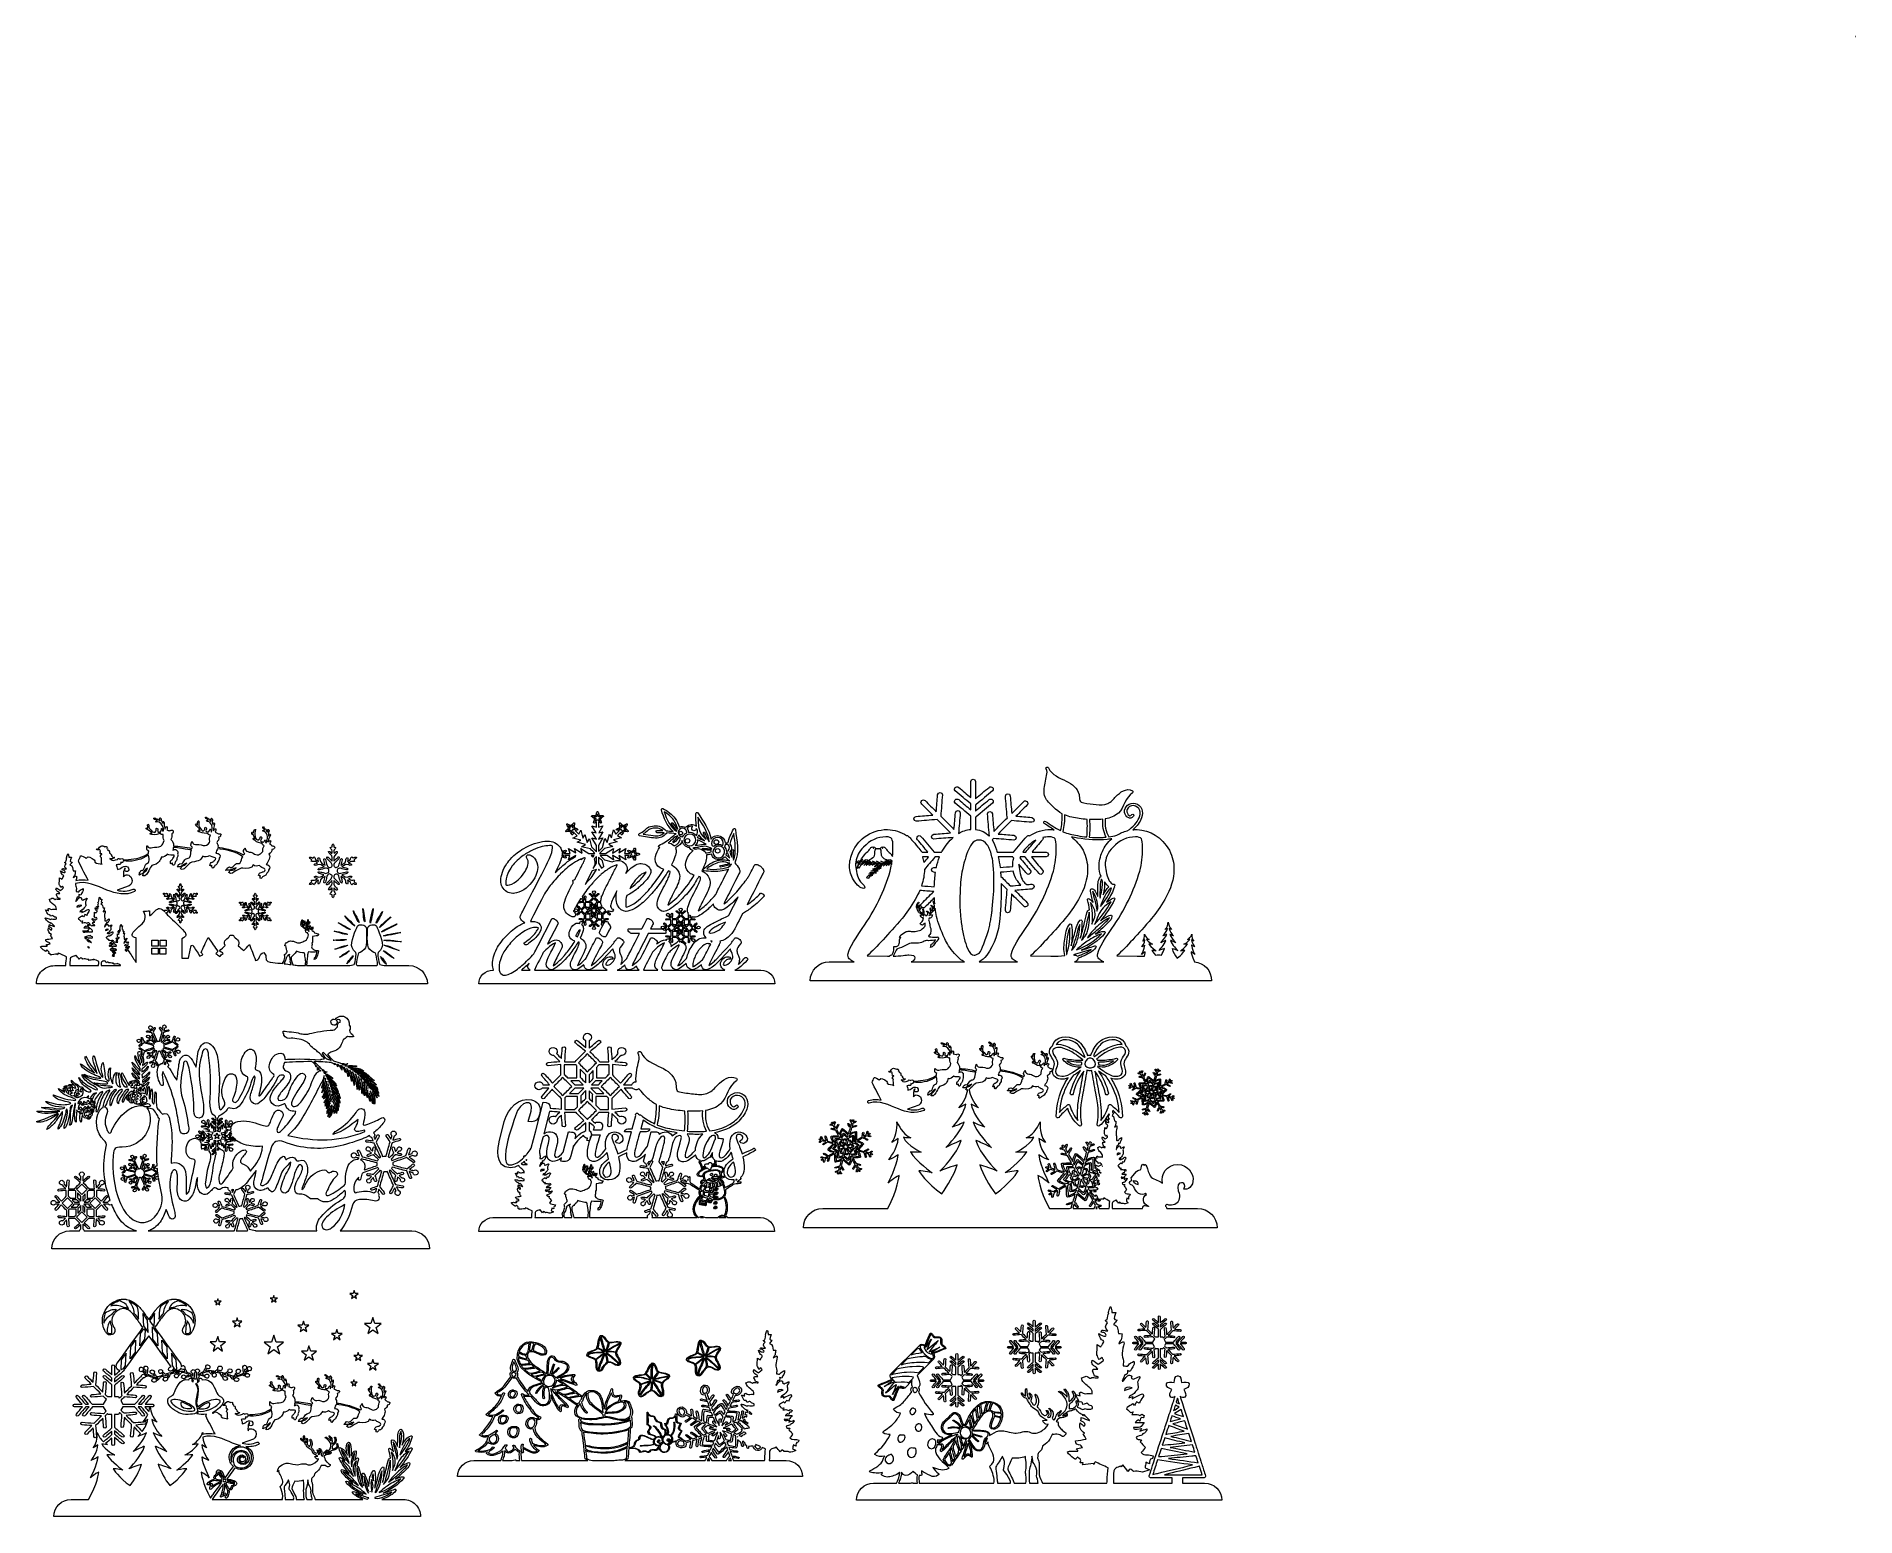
# Model space of a CAD drawing. Header units: inches. Extents: x -429 to 3929, y -1868 to 1677.
import ezdxf

# ---------------------------------------------------------------- set-up
doc = ezdxf.new("R2010")
doc.units = ezdxf.units.IN
doc.header["$MEASUREMENT"] = 0
doc.layers.add('Layer 1', color=7, linetype='Continuous')

# ---------------------------------------------------------------- blocks, each defined once
blk = doc.blocks.new('block 2')
at = {"layer": 'Layer 1', "lineweight": 0}
for points in [[(-152.3, -506.6), (-137.7, -506.6), (-137.7, -520.9), (-152.3, -520.9), (-152.3, -506.6)], [(-152.2, -487.5), (-137.7, -487.5), (-137.7, -501.6), (-152.2, -501.6), (-152.2, -487.5)], [(-133.1, -506.5), (-118.8, -506.5), (-118.8, -521.1), (-133.1, -521.1), (-133.1, -506.5)], [(-132.7, -487.2), (-118.4, -487.2), (-118.4, -501.9), (-132.7, -501.9), (-132.7, -487.2)]]:
    blk.add_lwpolyline(points, dxfattribs=at)
for points, knots in [([(-358.5, -548.3), (-358.5, -548.3), (-385.1, -548.3), (-385.1, -548.3), (-397.3, -548.3), (-408.3, -553.2), (-416.2, -561.2), (-424.2, -569.1), (-429.1, -580.1), (-429.1, -592.3), (-429.1, -592.3), (507.6, -592.3), (507.6, -592.3), (507.6, -568), (487.9, -548.3), (463.5, -548.3), (463.5, -548.3), (404, -548.3), (404, -548.3), (399.3, -547.4), (393, -546.6), (392.6, -544.3), (391.6, -538.9), (388.9, -527.6), (388.6, -520.6), (388.4, -513.5), (393.6, -516.7), (398.7, -505.1), (403.8, -493.6), (388.4, -460.1), (385.8, -454), (383, -447.3), (365, -450.5), (364.6, -457.6), (364.2, -464.3), (360.9, -501), (369.6, -510.1), (378.3, -519.3), (382, -514.6), (384.2, -521.3), (386.4, -528.1), (387.5, -539.6), (388.4, -545), (388.6, -546), (387.6, -547.1), (386.1, -548.3), (386.1, -548.3), (339.7, -548.3), (339.7, -548.3), (338.1, -547.1), (337.1, -546), (337.3, -545), (338.2, -539.6), (339.3, -528.1), (341.5, -521.3), (343.7, -514.6), (347.5, -519.3), (356.2, -510.1), (364.9, -501), (361.5, -464.3), (361.1, -457.6), (360.7, -450.5), (342.7, -447.3), (339.9, -454), (337.3, -460.1), (321.9, -493.6), (327, -505.1), (332.2, -516.7), (337.3, -513.5), (337.1, -520.6), (336.9, -527.6), (334.1, -538.9), (333.2, -544.3), (332.8, -546.6), (326.4, -547.4), (321.8, -548.3), (321.8, -548.3), (218.2, -548.3), (218.2, -548.3), (218.3, -545.7), (218.5, -541.1), (218.8, -537.7), (219.2, -536), (219.1, -535.6), (219.4, -534.1), (219.7, -531.8), (220.6, -521.1), (220.8, -520.4), (220.9, -519.6), (221.2, -518.3), (222.5, -515.2), (228.7, -517.2), (239.3, -515.7), (240.5, -515.6), (241.6, -515.4), (242.4, -515.8), (242.7, -516.2), (242.7, -516.5), (242.8, -519.3), (242.2, -520.6), (241.7, -521.8), (241.2, -524.5), (240.3, -525.8), (240.3, -525.8), (240.8, -526.8), (240.1, -527.5), (239.5, -528.2), (239.1, -528.2), (237.9, -528.3), (237.1, -528.8), (236.2, -532.2), (236.6, -534), (237.3, -533.9), (239.7, -532.3), (239.9, -532), (240.1, -531.7), (243.2, -526.8), (243.5, -525.5), (243.8, -524.1), (245.9, -516.4), (246.3, -515.7), (246.7, -515), (247.1, -513.9), (247, -513.6), (246.9, -513.3), (246, -512.4), (245, -512.2), (244, -512.1), (241.5, -511.9), (238.1, -511.2), (234.7, -510.5), (233.7, -508.8), (231.7, -507.5), (231, -506.3), (229.6, -504.5), (230, -503.6), (230.3, -502.7), (230.8, -501), (231, -499.9), (231.3, -498.8), (231.2, -496.8), (231, -494.6), (232, -493.2), (232.7, -491.6), (232.6, -489.6), (232.6, -487.7), (232.6, -482.2), (232.4, -478.9), (233.6, -479.2), (234, -478.8), (236.8, -478), (239.3, -477.1), (243.4, -477.4), (244, -477.3), (244.6, -477.2), (245.1, -477), (245.2, -476.2), (246.6, -475.6), (247.2, -473.1), (246.9, -472.7), (246.6, -472.4), (245.6, -472.6), (244.4, -472.3), (243.2, -471.9), (236.6, -469.6), (236.2, -469.1), (235.7, -468.6), (236.2, -467.2), (235.9, -466.6), (235.6, -466), (233.9, -465.9), (233.2, -465.6), (232.4, -465.2), (230.7, -464.2), (230.8, -463.8), (230.8, -463.3), (231.8, -462.7), (232.4, -461.9), (232.9, -461), (233.7, -459.8), (233.5, -458), (233.4, -456.2), (233, -455.2), (232.8, -455.7), (232.6, -456.2), (232.2, -459), (231.7, -459.8), (231.3, -460.6), (230.4, -461.7), (229.3, -461.9), (229.5, -461.4), (230, -459.3), (229.9, -457.5), (229.8, -455.8), (228.8, -455.2), (228.9, -456.1), (229.2, -458.1), (228.1, -461), (227.3, -461.7), (226.6, -461.3), (224.9, -459.8), (224.7, -459.1), (224.4, -458.5), (224.6, -457.6), (224.9, -457.2), (225.2, -456.8), (226.3, -455.7), (226.6, -454.5), (226.9, -453.3), (226.2, -452.2), (226.1, -452.4), (226, -452.6), (226.2, -453), (225.9, -453.7), (225.6, -454.4), (224.9, -455.6), (224.4, -455.8), (223.9, -456), (223.1, -456), (222.8, -455.7), (222.5, -455.3), (222.2, -454.8), (221.9, -453.7), (221.5, -452.3), (221.3, -451), (221.5, -450.6), (221.6, -450.2), (222, -450), (223.6, -448.7), (225.1, -447.4), (225.7, -446), (225.6, -444.3), (225.5, -442.6), (224.4, -441.9), (224.6, -442.6), (225, -444.2), (224.6, -445.5), (223.8, -446.6), (222.9, -447.7), (221.5, -448.4), (221.1, -448.4), (220.7, -448.4), (220.6, -448.1), (220.6, -447.6), (220.6, -447.2), (220.9, -444.2), (221.1, -443.5), (221.3, -442.8), (222.1, -441.8), (222.3, -440.9), (222.7, -439.7), (222.2, -437.4), (221.8, -437.7), (221.5, -438), (221.5, -439.2), (221.1, -440.2), (220.8, -441.1), (219.8, -442.2), (219.5, -443), (219.2, -443.9), (218.9, -445.3), (218.7, -447.1), (218, -446.6), (216.5, -446.2), (216.1, -446), (215.7, -445.8), (214.5, -444.7), (214.3, -444.1), (214, -443.6), (214.3, -442.1), (214.3, -441.7), (214.3, -441.3), (213.8, -440.7), (213.7, -441), (213.5, -441.2), (213, -443.8), (213.2, -444.5), (213.5, -445.2), (214.6, -446.7), (215.2, -447.1), (215.9, -447.6), (217.6, -448.6), (218.5, -449.8), (219.3, -451), (219.6, -453.2), (219.9, -454.6), (220.2, -455.9), (221.1, -458), (221.5, -458.8), (221.9, -459.5), (222.9, -460.4), (224.2, -461.2), (224.2, -461.2), (223.5, -460.9), (222.7, -460.6), (221.4, -460.2), (219.4, -459.5), (219.2, -459), (218.9, -458.4), (218.9, -456.4), (218.5, -454.8), (218.2, -453.2), (217.5, -451.7), (217.2, -451.5), (216.8, -451.3), (216.7, -452.2), (216.9, -452.8), (217.1, -453.5), (217.3, -455), (217.4, -456), (217.4, -457), (217.3, -458.7), (217.1, -458.8), (216.9, -458.8), (216.3, -459), (215.6, -458.7), (215, -458.4), (212.3, -456.7), (211.6, -456.1), (210.9, -455.4), (210.5, -454.8), (211, -454.2), (211.4, -453.6), (213.4, -451.5), (213.7, -450.3), (213.9, -449), (213.6, -446.3), (213.4, -446.2), (213.2, -446.1), (212.7, -446.9), (212.8, -447.7), (212.8, -448.4), (212.5, -450.2), (211.9, -450.9), (211.4, -451.7), (210.4, -452.8), (209.4, -453.1), (209.1, -452.6), (208.7, -452.1), (208.5, -451.3), (208.3, -450.5), (208.3, -447.7), (208.5, -447.1), (208.8, -446.4), (210.1, -444.6), (210.5, -444.1), (210.8, -443.6), (211.3, -442), (211.2, -441.4), (211.2, -440.7), (210.7, -439.9), (210.6, -440.3), (210.6, -441.3), (210.1, -442.9), (209.6, -443.5), (209.2, -444.1), (207.4, -446.2), (207.1, -446.7), (206.9, -447.2), (206.8, -448.2), (206.6, -449.8), (206.2, -448.6), (206.2, -445.9), (206.4, -444.8), (206.6, -443.8), (207.9, -441.8), (208.1, -440.1), (208.3, -438.4), (207.6, -436.8), (207.4, -437.7), (206.8, -441.5), (205.2, -443.3), (205, -444.7), (204.8, -446), (204.1, -451.5), (205.5, -453.1), (206.9, -454.7), (211.1, -458.5), (213.9, -459.9), (215.1, -460.5), (216.3, -461.4), (219, -462.1), (222.1, -463.1), (223.3, -463.9), (224.7, -465.4), (223.8, -465.9), (223.7, -466.6), (223.5, -466.3), (223.3, -465.9), (222.6, -464.3), (221.4, -463.6), (220.2, -462.8), (215.5, -462.2), (215.2, -462.6), (214.9, -463), (215.4, -465.2), (216.1, -467.1), (216.8, -469), (218.2, -469.9), (219.1, -469.9), (220.1, -469.9), (221.1, -470.2), (221.1, -470.9), (221, -472.7), (222, -472.3), (222.2, -473.1), (222.4, -473.9), (222.9, -475.3), (222.1, -478.1), (221.3, -480.9), (218.5, -486.7), (215.7, -488.2), (212.9, -489.7), (210.3, -490.7), (207, -492), (203.8, -493.3), (201.6, -494.2), (198.8, -494.1), (195.7, -494), (193, -492.5), (190.2, -491), (187.4, -489.5), (178.6, -489.1), (177.1, -489.5), (175.6, -489.8), (170.5, -492.5), (168.9, -494.1), (167.3, -495.7), (165.8, -500.7), (166.3, -501.2), (166.9, -501.6), (168.8, -500.3), (168.8, -500.3), (168, -507.5), (171.8, -511.6), (171.7, -513.9), (171.6, -516.1), (169.4, -519), (167.5, -520.3), (165.7, -521.5), (165, -522.1), (165.5, -523), (165.9, -523.9), (166.9, -526.9), (166.3, -529.7), (165.7, -532.5), (163.1, -538.3), (161.8, -540.4), (160.4, -542.5), (160.5, -542.1), (161.1, -542.8), (161.3, -543), (161.5, -543.2), (161.6, -543.5), (153.5, -542.6), (145.3, -541.7), (137.2, -540.8), (128.5, -539.8), (119.5, -540.2), (120.8, -526.8), (121.1, -523.4), (117.1, -519.6), (115.5, -516.6), (103.7, -519.2), (106.4, -537), (95.9, -535.8), (90.6, -522.1), (86.1, -510.5), (81.2, -497.6), (75.7, -503.5), (71.8, -507.7), (67.6, -512.2), (62.7, -508), (58.4, -504.5), (54.3, -501), (61.3, -487.8), (46.3, -484.7), (43.1, -476.2), (42.8, -475.2), (35, -475.2), (34.5, -476.3), (31.2, -484.5), (15.6, -487.2), (23.3, -500.3), (18.9, -504.5), (14.5, -508.7), (9.4, -513.5), (13.2, -515.8), (15.6, -517.3), (18.7, -519.2), (15.2, -521.9), (12.4, -523.9), (9.4, -526.2), (6.4, -523.7), (3.7, -521.5), (1.1, -519.2), (3, -517), (4.5, -515.4), (5.5, -514.2), (-1.6, -503.7), (-8.4, -493.9), (-17.4, -480.8), (-24.3, -495.1), (-29.4, -505.7), (-34.7, -516.9), (-33.8, -517.9), (-32.3, -519.5), (-30, -521.9), (-33.2, -523.7), (-36, -525.2), (-37.3, -525.8), (-43.6, -516.2), (-49.1, -507.8), (-54.6, -499.4), (-55.9, -499.7), (-57.2, -500), (-58.4, -500.2), (-60.5, -510.1), (-62.6, -520), (-64.8, -530.7), (-64.8, -530.7), (-80.4, -530.7), (-80.4, -530.7), (-80.4, -530.7), (-80.4, -483.9), (-80.4, -483.9), (-75.9, -480.6), (-71.3, -478.9), (-70.8, -476.4), (-70.1, -473.4), (-72.3, -468.8), (-74.7, -466.4), (-87.1, -453.7), (-100, -441.4), (-112.9, -429.1), (-115.2, -426.8), (-117.5, -424.1), (-119.8, -421.5), (-119.8, -421.5), (-119.7, -421.4), (-119.6, -421.4), (-118.7, -422.4), (-118.1, -423), (-117.5, -423.7), (-116.9, -423), (-115.8, -422.4), (-115.7, -421.7), (-115.3, -418.1), (-112.5, -417.2), (-109.5, -415.7), (-109.9, -417.4), (-110.4, -418.6), (-110.4, -419.8), (-110.5, -420.7), (-110, -421.6), (-109.7, -422.6), (-109, -421.9), (-108.1, -421.4), (-107.6, -420.7), (-107.1, -420), (-107, -419.1), (-106.9, -418.3), (-106.6, -412.9), (-102.6, -411.2), (-98.1, -409.2), (-99, -412.4), (-99.8, -415.3), (-100.4, -418.2), (-100.5, -419), (-99.9, -420), (-99.6, -420.9), (-98.9, -420.3), (-97.9, -419.8), (-97.6, -419.1), (-96.7, -416.3), (-95.8, -413.5), (-95.3, -410.6), (-94.8, -407.3), (-93.1, -405.3), (-89.9, -404.4), (-89.5, -404.8), (-89, -405.3), (-88.4, -405.6), (-87, -406.3), (-85.2, -406.8), (-85.8, -409), (-86.3, -410.5), (-86.7, -412.1), (-87.6, -413.3), (-90, -416), (-92.7, -418.4), (-95.1, -421), (-95.5, -421.4), (-95.7, -422.3), (-95.6, -422.9), (-95.6, -423.2), (-94.7, -423.8), (-94.4, -423.7), (-93.6, -423.5), (-92.9, -423), (-92.3, -422.5), (-90.3, -420.5), (-88.3, -418.5), (-86, -416.2), (-85.6, -424.3), (-85.6, -424.3), (-90.7, -429.5), (-90.9, -429.7), (-91.3, -430), (-91.4, -430.3), (-91.7, -431), (-91.8, -431.9), (-92, -432.7), (-91.1, -432.6), (-89.9, -432.9), (-89.4, -432.5), (-88.2, -431.6), (-87.5, -430.3), (-86.5, -429.2), (-86.3, -429.4), (-86, -429.6), (-85.8, -429.8), (-86.3, -432.3), (-84.7, -435.1), (-87.6, -437.3), (-88.3, -437.8), (-88.5, -439), (-89, -440), (-88, -440.3), (-87.1, -440.6), (-85.8, -441.1), (-85.8, -441.7), (-86, -442.9), (-85.8, -443.9), (-85.6, -444.8), (-84.8, -445.6), (-84.3, -446.4), (-83.8, -445.6), (-83, -444.9), (-82.8, -444), (-82.5, -443), (-82.7, -441.8), (-82.7, -441.1), (-81.5, -440.7), (-80.5, -440.3), (-79.5, -439.9), (-80, -439), (-80.3, -437.7), (-81.1, -437), (-83.5, -434.9), (-82.6, -432.4), (-82.6, -429.3), (-80.9, -430.8), (-79.8, -432), (-78.6, -432.9), (-78.2, -433.2), (-77, -433.1), (-76.7, -432.7), (-76.4, -432.4), (-76.3, -431.3), (-76.6, -430.8), (-77.4, -429.7), (-78.3, -428.6), (-79.5, -427.8), (-83.7, -425), (-82.7, -420.8), (-82.6, -416.1), (-80.1, -418.6), (-78.1, -420.7), (-75.9, -422.6), (-75.3, -423.1), (-74.1, -423.1), (-73.1, -423.4), (-73.4, -422.4), (-73.2, -421.1), (-73.9, -420.4), (-76.3, -417.8), (-78.8, -415.2), (-81.5, -412.8), (-83.3, -411.1), (-83.2, -408.9), (-82.4, -407.2), (-81.8, -405.9), (-79.5, -404.5), (-78.2, -404.7), (-76.5, -405), (-74.2, -405.8), (-73.7, -408.5), (-73, -412), (-72, -415.4), (-70.9, -418.8), (-70.7, -419.7), (-69.6, -420.2), (-68.9, -420.9), (-68.6, -419.9), (-68.1, -419), (-68, -418.1), (-67.9, -417.5), (-68.3, -416.8), (-68.5, -416.2), (-69.1, -414), (-69.6, -411.8), (-70.3, -409.1), (-66.3, -411.2), (-62.1, -412.4), (-61.7, -417.5), (-61.6, -418.7), (-61.3, -420.1), (-60.7, -421.2), (-60.4, -421.8), (-59.4, -422.1), (-58.7, -422.5), (-58.4, -421.8), (-57.8, -421), (-57.9, -420.3), (-58, -418.9), (-58.5, -417.5), (-59, -415.4), (-56.3, -417.3), (-53.3, -417.7), (-52.8, -421.1), (-52.7, -422), (-51.7, -422.8), (-51.2, -423.7), (-50.4, -423), (-49.7, -422.2), (-48.8, -421.4), (-47.9, -421.9), (-46.9, -422.7), (-45.7, -423.1), (-45, -423.3), (-44.1, -423), (-43.3, -422.9), (-43.6, -422.1), (-43.6, -421), (-44.2, -420.5), (-45.1, -419.6), (-46.3, -419.1), (-47.1, -418.7), (-46.9, -417.4), (-46.7, -416.4), (-46.5, -415.5), (-47.4, -415.4), (-48.5, -414.9), (-49.3, -415.2), (-52.6, -416.6), (-54.5, -414.3), (-56.7, -412.8), (-55.3, -412.1), (-53.8, -411.9), (-52.5, -411.4), (-51.9, -411.1), (-51.7, -410), (-51.2, -409.3), (-51.9, -409), (-52.6, -408.4), (-53.3, -408.4), (-54.2, -408.5), (-55.3, -408.7), (-56.2, -409.2), (-61, -411.7), (-64.5, -408.9), (-68.6, -406.2), (-65.3, -405.3), (-62.5, -404.6), (-59.8, -403.7), (-58.9, -403.4), (-58.3, -402.4), (-57.6, -401.7), (-58.6, -401.4), (-59.7, -400.6), (-60.5, -400.8), (-64, -401.5), (-67.4, -402.3), (-70.6, -403.5), (-73.2, -404.4), (-75, -403), (-76.2, -401.6), (-77.1, -400.6), (-77.2, -397.9), (-76.4, -396.8), (-75.3, -395.3), (-73.4, -393.9), (-70.9, -394.7), (-67.5, -395.8), (-64, -396.7), (-60.5, -397.4), (-59.6, -397.6), (-58.6, -396.8), (-57.6, -396.5), (-58.3, -395.8), (-58.9, -394.9), (-59.8, -394.6), (-62.5, -393.6), (-65.4, -393), (-68.7, -392.1), (-64.6, -389.6), (-61.3, -386.5), (-56.5, -388.9), (-55.7, -389.4), (-54.8, -389.7), (-53.9, -389.6), (-53, -389.6), (-52.1, -389.1), (-51.2, -388.7), (-51.8, -388.1), (-52.3, -387.2), (-53, -386.8), (-54.1, -386.2), (-55.5, -386), (-57.3, -385.4), (-54.5, -384), (-52.7, -381.6), (-49.6, -382.9), (-48.7, -383.2), (-47.6, -382.9), (-46.5, -382.9), (-46.7, -381.8), (-46.8, -380.8), (-47, -379.5), (-46.3, -379.1), (-45.1, -378.5), (-44.1, -377.7), (-43.6, -377.2), (-43.5, -376.2), (-43.2, -375.5), (-44.1, -375.3), (-45, -374.9), (-45.8, -375.2), (-47, -375.6), (-48.1, -376.4), (-48.9, -376.8), (-49.8, -375.9), (-50.3, -375.2), (-50.9, -374.6), (-51.5, -375.2), (-52.6, -375.7), (-52.6, -376.4), (-53, -380.1), (-56, -381), (-59, -382.6), (-58.6, -380.9), (-58.1, -379.6), (-58, -378.3), (-57.9, -377.4), (-58.4, -376.6), (-58.6, -375.8), (-59.4, -376.3), (-60.5, -376.7), (-60.9, -377.5), (-61.5, -378.6), (-61.7, -379.9), (-61.9, -381.2), (-62.3, -386.3), (-66.7, -386.8), (-70.4, -389.4), (-69.5, -385.7), (-68.6, -383), (-68.1, -380.1), (-67.9, -379.3), (-68.6, -378.3), (-69, -377.4), (-69.6, -378.1), (-70.7, -378.6), (-71, -379.4), (-72.1, -383), (-72.6, -386.7), (-74, -390), (-74.7, -391.6), (-76.9, -393.1), (-78.6, -393.5), (-79.8, -393.7), (-82, -392), (-82.5, -390.6), (-83.2, -388.9), (-83.1, -386.8), (-81.2, -385.1), (-78.7, -383), (-76.4, -380.6), (-74.2, -378.1), (-73.5, -377.3), (-72.8, -375.4), (-73.1, -375), (-74.5, -373.7), (-75.5, -375.1), (-76.5, -376.1), (-78.4, -378), (-80.3, -379.9), (-82.4, -382), (-83.3, -376.8), (-83, -372.5), (-78.6, -369.6), (-77.9, -369.1), (-77.2, -368.5), (-76.9, -367.8), (-76.6, -367.1), (-76.7, -366.2), (-76.6, -365.3), (-77.4, -365.4), (-78.5, -365.2), (-79, -365.6), (-80.1, -366.6), (-81, -367.8), (-82, -369), (-82.7, -365.5), (-83.4, -362.5), (-80.3, -360.4), (-79.8, -360), (-79.8, -358.8), (-79.6, -358), (-80.4, -357.9), (-81.2, -357.8), (-82, -357.6), (-82.2, -357.6), (-82.4, -357.5), (-82.7, -357.4), (-82.7, -356.4), (-82.5, -355.4), (-82.8, -354.6), (-83.1, -353.6), (-83.7, -352.7), (-84.2, -351.7), (-84.8, -352.7), (-85.5, -353.7), (-85.8, -354.7), (-86, -355.6), (-85.8, -356.7), (-85.8, -357.2), (-87.1, -357.6), (-88, -357.9), (-88.9, -358.2), (-88.6, -359), (-88.5, -360.2), (-87.8, -360.7), (-84.9, -362.9), (-85.9, -365.7), (-86, -369.3), (-87.3, -367.8), (-88.1, -366.7), (-89.1, -366), (-89.8, -365.5), (-90.9, -365.5), (-91.9, -365.3), (-91.6, -366.3), (-91.6, -367.4), (-91.1, -368.2), (-90.5, -369.2), (-89.6, -370), (-88.6, -370.7), (-84.5, -373.6), (-86.2, -377.7), (-85.8, -382), (-88.4, -379.5), (-90.5, -377.3), (-92.7, -375.4), (-93.3, -374.9), (-94.4, -375), (-95.3, -374.8), (-95.1, -375.8), (-95.3, -377), (-94.8, -377.6), (-92.4, -380.2), (-89.9, -382.6), (-87.4, -385.1), (-86, -386.5), (-85.2, -390.5), (-86.2, -391.6), (-87.9, -393.5), (-90.7, -393.8), (-92.9, -392.2), (-93.7, -391.6), (-94.4, -390.6), (-94.7, -389.7), (-95.7, -386.3), (-96.5, -382.7), (-97.5, -379.3), (-97.8, -378.5), (-98.9, -378), (-99.6, -377.4), (-99.9, -378.3), (-100.5, -379.3), (-100.4, -380.1), (-99.8, -383), (-98.9, -385.9), (-98.1, -389), (-103.1, -387.1), (-106.8, -384.6), (-107.2, -379), (-107.2, -378.3), (-107.3, -377.5), (-107.8, -376.9), (-108.3, -376.4), (-109.1, -376.1), (-109.9, -375.8), (-110.1, -376.4), (-110.7, -377.1), (-110.6, -377.8), (-110.5, -379.3), (-109.9, -380.7), (-109.4, -382.9), (-112, -380.9), (-115, -380.6), (-115.6, -377.3), (-115.7, -376.3), (-116.6, -375.5), (-117.1, -374.6), (-118, -375.3), (-118.8, -375.9), (-119.9, -376.7), (-120.7, -376.3), (-121.8, -375.4), (-123.1, -375), (-123.6, -374.8), (-124.5, -375.3), (-125.2, -375.4), (-125, -376.1), (-125, -377.1), (-124.5, -377.5), (-123.5, -378.4), (-122.2, -379.1), (-121.2, -379.7), (-121.6, -380.8), (-121.9, -381.6), (-122.2, -382.5), (-121.2, -382.7), (-120, -383.3), (-119.3, -383), (-116, -381.6), (-114, -383.8), (-111.1, -385.5), (-113.1, -386.1), (-114.6, -386.4), (-116, -387), (-116.6, -387.2), (-116.9, -388.1), (-117.3, -388.7), (-116.6, -389.1), (-115.8, -389.9), (-115.1, -389.8), (-113.8, -389.7), (-112.4, -389.4), (-111.2, -388.8), (-106.5, -386.5), (-103.7, -389.9), (-99.6, -392), (-103.2, -393), (-106, -393.7), (-108.8, -394.6), (-109.6, -394.9), (-110.2, -395.9), (-110.8, -396.6), (-109.9, -396.9), (-108.9, -397.6), (-108.1, -397.5), (-104.4, -396.7), (-100.8, -395.6), (-97.1, -394.6), (-95.2, -394.2), (-91.7, -396), (-91.7, -397.5), (-91.7, -398.9), (-91.7, -400.2), (-91.7, -401.4), (-94.2, -403.5), (-96.6, -404.3), (-99.6, -403), (-102.1, -402), (-104.9, -401.3), (-107.6, -400.9), (-108.6, -400.7), (-109.8, -401.4), (-110.9, -401.7), (-110, -402.4), (-109.3, -403.4), (-108.4, -403.7), (-105.7, -404.7), (-103, -405.3), (-100, -406.1), (-104.1, -409.4), (-107.9, -411.5), (-112.8, -409), (-113.4, -408.7), (-114.2, -408.4), (-114.9, -408.5), (-115.7, -408.6), (-116.5, -409.2), (-117.3, -409.5), (-116.8, -410.2), (-116.4, -411), (-115.7, -411.4), (-114.4, -411.9), (-113, -412.2), (-111.6, -412.6), (-113.9, -414), (-115.5, -416.4), (-118.5, -415.4), (-119.6, -415.1), (-120.9, -415.5), (-122, -415.6), (-121.8, -416.6), (-121.5, -417.6), (-121.3, -418.7), (-121.5, -418.8), (-121.7, -419), (-122, -419.1), (-125.9, -415), (-129.8, -411.5), (-133.9, -411.3), (-140.7, -410.9), (-148.2, -421.6), (-155.5, -427.4), (-156.2, -428), (-157.3, -428), (-158.4, -428.4), (-158.2, -424.6), (-158, -421.4), (-157.8, -417.1), (-163, -417.5), (-167, -417.8), (-172.8, -418.2), (-164.4, -432.9), (-168.8, -442.8), (-179.7, -451.3), (-185, -455.4), (-189.5, -460.6), (-194.2, -465.4), (-202.9, -474.3), (-201.6, -479.1), (-190.3, -482.1), (-190.3, -482.1), (-190.3, -540.5), (-190.3, -540.5), (-195.4, -532.9), (-200.6, -525.3), (-206.6, -516.4), (-206.4, -516.1), (-206.2, -515.7), (-206.1, -515.4), (-206.1, -515.1), (-206.7, -514.9), (-207.1, -514.6), (-207.3, -514.4), (-207.6, -514.5), (-207.8, -514.6), (-208.8, -513.1), (-209.9, -511.5), (-211, -509.9), (-211.7, -511.5), (-212.5, -513.2), (-213.4, -514.7), (-213.4, -514.7), (-213.5, -514.7), (-213.6, -514.7), (-213.3, -514), (-213.1, -513.7), (-212.8, -513), (-215.4, -514.5), (-215.3, -511.4), (-216.8, -511.3), (-216.7, -511), (-216.6, -510.6), (-216.4, -510.4), (-215.3, -509.6), (-214.1, -509), (-212.9, -508.3), (-212.6, -508.6), (-212.3, -508.8), (-212, -509.2), (-211.5, -508.4), (-211.2, -507.8), (-210.8, -507.1), (-210.2, -507.3), (-209.7, -507.5), (-209.1, -507.8), (-208.4, -506.6), (-207.8, -505.2), (-206.9, -504.3), (-206, -503.3), (-207.1, -502.8), (-206.9, -502.1), (-207.4, -502.3), (-207.9, -502.4), (-208.4, -502.6), (-210, -503.4), (-211.5, -504.2), (-213.5, -505.1), (-213.2, -504.3), (-213.1, -504.1), (-213, -503.7), (-213.8, -504), (-214.4, -504.2), (-215.5, -504.6), (-215, -503.9), (-214.9, -503.5), (-214.7, -503.5), (-212.6, -503), (-211.7, -501.1), (-210.3, -499.7), (-210, -499.4), (-209.7, -499), (-209.7, -498.7), (-209.8, -497.4), (-210, -496.2), (-210.2, -495.1), (-209.6, -494.1), (-209.1, -493), (-208.5, -492), (-208.7, -491.9), (-208.8, -491.8), (-209, -491.7), (-210.2, -492.3), (-211.4, -492.9), (-212.6, -493.3), (-212.9, -493.4), (-213.5, -492.9), (-213.9, -492.7), (-213.2, -491.4), (-214.4, -491.1), (-215, -490.9), (-215.4, -490.7), (-216.2, -491.3), (-216.7, -491.7), (-217.4, -492.5), (-218, -493.5), (-218.7, -494.3), (-218.9, -494.5), (-219.2, -494.5), (-219.3, -494.6), (-218.9, -493.2), (-218.4, -492), (-217.9, -490.6), (-216.5, -490.9), (-215.9, -490), (-216.3, -488.1), (-215.6, -488.3), (-215.1, -488.5), (-214.5, -488.6), (-214, -486.5), (-211.5, -485.2), (-212.3, -482.4), (-213.6, -483.3), (-215, -483.8), (-215.6, -484.8), (-216.6, -486.6), (-217.9, -484.8), (-218.9, -485.3), (-218.9, -484.9), (-218.9, -484.5), (-218.8, -484.1), (-218.8, -483.5), (-218.5, -482.9), (-218.6, -482.4), (-218.8, -480.8), (-219.5, -479.2), (-219.5, -477.7), (-219.3, -475.6), (-218.6, -473.6), (-218.3, -471.6), (-218.2, -471.3), (-218.5, -470.9), (-218.7, -470.5), (-219.7, -471.1), (-220.6, -471.5), (-221.5, -472), (-221.2, -470.9), (-220.3, -470.3), (-220.1, -469.5), (-219.7, -468.3), (-219.7, -467.1), (-219.5, -465.9), (-220.3, -465.8), (-221, -465.8), (-221.7, -465.8), (-222.3, -463.8), (-221.6, -461), (-224.7, -460.3), (-223.9, -459.3), (-223.2, -458.4), (-222.5, -457.6), (-224.9, -457.2), (-224.9, -457.2), (-223.2, -453), (-224.1, -453), (-225, -453), (-225.6, -453), (-225.8, -451.8), (-226, -450.7), (-226.3, -449.6), (-226.4, -449.6), (-226.5, -449.6), (-226.6, -449.6), (-227, -450.8), (-227.5, -451.9), (-227.9, -453.1), (-227.8, -453.1), (-227.7, -453.2), (-227.6, -453.2), (-227.9, -454.5), (-228.2, -455.8), (-228.5, -457.2), (-228.8, -457.4), (-229.2, -457.7), (-229.7, -458), (-229.1, -458.4), (-228.7, -458.8), (-228.3, -459.2), (-230, -460.7), (-229.8, -462.8), (-228, -464.1), (-228.7, -464.2), (-229.4, -464.2), (-230, -464), (-231.7, -463.5), (-232, -463.6), (-232.2, -464.9), (-231.5, -465.1), (-230.7, -465.1), (-230.1, -465.4), (-229.6, -465.6), (-229.3, -466.2), (-229.1, -466.7), (-229, -466.8), (-229.4, -467.4), (-229.6, -467.4), (-230.2, -467.3), (-230.9, -467.3), (-231.4, -467), (-232.2, -466.7), (-232.8, -466.2), (-233.5, -465.8), (-233.5, -465.9), (-233.6, -466), (-233.6, -466.2), (-233.2, -467.1), (-232.7, -468.1), (-232, -469.5), (-230.3, -470.1), (-230.1, -470.7), (-231.4, -472.2), (-231.7, -472.6), (-232, -473.2), (-232.4, -473.8), (-232.9, -473.4), (-233.7, -472.9), (-234.5, -472.3), (-234.6, -474.5), (-234.7, -476.6), (-234.8, -478.6), (-234.3, -479.5), (-233.8, -480.5), (-233.3, -481.5), (-232.7, -481.1), (-232.2, -480.7), (-231.6, -480.2), (-231.2, -481), (-230.8, -481.7), (-230.6, -482.1), (-231.5, -482.7), (-232.5, -483.3), (-233.9, -484.2), (-234.7, -483.7), (-236, -482.8), (-237.5, -481.8), (-237.6, -482.3), (-238.1, -483), (-237.9, -483.3), (-237.3, -484.2), (-237.1, -485.3), (-235.7, -485.7), (-235.1, -485.8), (-234.6, -486.8), (-234.1, -487.3), (-235.2, -487.3), (-236.1, -487.3), (-237, -487.3), (-237.2, -487.8), (-237.4, -488.3), (-237.4, -488.4), (-236.9, -489.6), (-236.5, -490.4), (-236.1, -491.4), (-235.5, -491.6), (-234.7, -491.8), (-233.9, -491.9), (-233.9, -492.1), (-234, -492.3), (-234, -492.5), (-235.1, -492.5), (-236.2, -492.4), (-237.7, -492.3), (-239, -494), (-240.2, -491), (-241.6, -491.7), (-242.3, -491.9), (-243.1, -492.2), (-243.9, -492.5), (-243.8, -494.8), (-241.9, -496.2), (-240, -497.7), (-238.6, -498.8), (-237.2, -499.8), (-237.5, -502.1), (-238.2, -502.1), (-238.9, -501.9), (-239.5, -502), (-240.5, -502), (-241.5, -502.2), (-242.4, -502), (-242.3, -501.9), (-242.2, -501.9), (-242.1, -501.8), (-242.2, -501.6), (-242.3, -501.4), (-242.5, -501.2), (-242.9, -501.3), (-243.3, -501.4), (-243.7, -501.6), (-243.8, -501.5), (-244, -501.3), (-244.2, -501.2), (-244.3, -501.1), (-244.9, -501.3), (-245.2, -501.5), (-245.3, -501.5), (-245.2, -501.8), (-245.2, -502.1), (-245.8, -502.3), (-246.5, -502.5), (-247.2, -502.8), (-247.4, -502.7), (-247.5, -502.7), (-247.7, -502.6), (-247.7, -502.7), (-247.6, -502.8), (-247.6, -502.9), (-248, -503), (-248.5, -503.2), (-249, -503.4), (-248.3, -502.1), (-248, -501.6), (-247.5, -500.9), (-254.6, -502), (-254.6, -502), (-255.1, -499.8), (-253, -499.8), (-250.6, -500.4), (-248.8, -499.6), (-247.2, -498.9), (-246.2, -496.7), (-244.8, -495), (-248.4, -495), (-251.2, -495), (-253.6, -495), (-252.7, -494.2), (-251.7, -493.4), (-250.7, -492.5), (-250.3, -492.7), (-249.8, -493.2), (-249.2, -493.6), (-248.3, -492.2), (-248.8, -489.5), (-245.9, -490.5), (-245.8, -490.5), (-244.9, -489.2), (-244.9, -488.5), (-244.8, -488.1), (-245.9, -487.7), (-246.4, -487.3), (-247.8, -486.2), (-248.2, -489.6), (-250.3, -487.8), (-251.6, -486.8), (-254.4, -487.5), (-256.7, -487.4), (-256.2, -486.3), (-256, -485.8), (-255.5, -484.8), (-259.6, -487), (-259.4, -482.2), (-261.9, -482), (-261.7, -481.5), (-261.5, -480.9), (-261.2, -480.6), (-259.4, -479.4), (-257.5, -478.3), (-255.7, -477.2), (-255.2, -477.7), (-254.7, -478.1), (-254.2, -478.6), (-253.5, -477.4), (-252.9, -476.4), (-252.2, -475.4), (-251.4, -475.7), (-250.6, -476), (-249.6, -476.4), (-248.5, -474.5), (-247.6, -472.4), (-246.1, -470.9), (-244.6, -469.4), (-246.4, -468.6), (-246.1, -467.5), (-246.9, -467.7), (-247.8, -467.9), (-248.5, -468.2), (-251, -469.4), (-253.4, -470.7), (-256.5, -472.3), (-256.1, -470.9), (-256, -470.5), (-255.8, -470), (-257.1, -470.5), (-258, -470.8), (-259.7, -471.4), (-259, -470.3), (-258.8, -469.7), (-258.5, -469.6), (-255.2, -468.8), (-253.7, -465.8), (-251.5, -463.6), (-251.1, -463.2), (-250.5, -462.5), (-250.6, -462), (-250.7, -460), (-251.1, -458), (-251.3, -456.2), (-250.5, -454.7), (-249.6, -453.1), (-248.7, -451.4), (-248.9, -451.3), (-249.2, -451.1), (-249.4, -450.9), (-251.3, -451.8), (-253.2, -452.8), (-255.2, -453.5), (-255.7, -453.6), (-256.5, -452.8), (-257.2, -452.5), (-256, -450.5), (-258, -450), (-258.9, -449.6), (-259.5, -449.4), (-260.9, -450.3), (-261.6, -451), (-262.8, -452.2), (-263.7, -453.7), (-264.8, -455.1), (-265.1, -455.4), (-265.6, -455.4), (-265.9, -455.5), (-265.1, -453.4), (-264.4, -451.4), (-263.6, -449.2), (-261.3, -449.6), (-260.4, -448.2), (-261, -445.3), (-259.9, -445.6), (-259.1, -445.8), (-258.2, -446.1), (-257.4, -442.7), (-253.4, -440.5), (-254.7, -436.2), (-256.7, -437.5), (-259, -438.3), (-259.9, -439.9), (-261.6, -442.8), (-263.5, -439.9), (-265.1, -440.8), (-265.1, -440.1), (-265.1, -439.5), (-265, -438.8), (-265, -437.9), (-264.5, -437), (-264.7, -436.1), (-265.1, -433.6), (-266.2, -431.1), (-266, -428.6), (-265.9, -425.4), (-264.7, -422.3), (-264.1, -419), (-264, -418.5), (-264.6, -417.9), (-264.8, -417.3), (-266.4, -418.2), (-267.9, -418.9), (-269.3, -419.6), (-268.7, -417.9), (-267.4, -416.9), (-267, -415.7), (-266.4, -413.9), (-266.4, -411.9), (-266.2, -409.9), (-267.3, -409.9), (-268.5, -409.8), (-269.5, -409.8), (-270.5, -406.6), (-269.4, -402.2), (-274.4, -401.1), (-273, -399.5), (-271.9, -398.1), (-270.9, -396.8), (-274.6, -396.1), (-274.6, -396.1), (-272, -389.5), (-273.4, -389.5), (-274.8, -389.5), (-275.8, -389.5), (-276.2, -387.6), (-276.5, -385.9), (-276.8, -384.2), (-277, -384.2), (-277.2, -384.2), (-277.4, -384.2), (-278.1, -386), (-278.7, -387.8), (-279.4, -389.7), (-279.2, -389.7), (-279.1, -389.8), (-278.9, -389.8), (-279.4, -391.9), (-279.9, -393.9), (-280.4, -396.2), (-280.8, -396.5), (-281.5, -396.9), (-282.3, -397.4), (-281.4, -398.1), (-280.7, -398.7), (-280, -399.3), (-282.7, -401.7), (-282.5, -405), (-279.6, -407.1), (-280.7, -407.3), (-281.8, -407.3), (-282.8, -407), (-285.4, -406.1), (-286, -406.3), (-286.2, -408.4), (-285.1, -408.7), (-283.9, -408.7), (-282.9, -409.2), (-282.2, -409.6), (-281.7, -410.5), (-281.3, -411.3), (-281.2, -411.5), (-281.8, -412.3), (-282.1, -412.3), (-283.1, -412.3), (-284.1, -412.2), (-285, -411.8), (-286.2, -411.3), (-287.2, -410.5), (-288.3, -409.8), (-288.3, -410), (-288.4, -410.2), (-288.5, -410.4), (-287.8, -411.9), (-287, -413.5), (-285.9, -415.6), (-283.3, -416.7), (-282.9, -417.6), (-284.9, -420), (-285.5, -420.7), (-285.9, -421.5), (-286.6, -422.5), (-287.4, -421.9), (-288.6, -421), (-289.9, -420.1), (-290, -423.6), (-290.2, -427), (-290.4, -430.1), (-289.6, -431.6), (-288.8, -433.1), (-288, -434.8), (-287.1, -434.1), (-286.3, -433.5), (-285.3, -432.7), (-284.6, -433.9), (-284.1, -435), (-283.8, -435.6), (-285.2, -436.6), (-286.7, -437.6), (-288.9, -439.1), (-290.2, -438.2), (-292.2, -436.8), (-294.6, -435.2), (-294.9, -436), (-295.6, -437.1), (-295.3, -437.6), (-294.4, -439), (-294, -440.8), (-291.9, -441.3), (-290.8, -441.6), (-290.1, -443.1), (-289.3, -443.9), (-291, -443.9), (-292.4, -443.9), (-293.9, -443.9), (-294.2, -444.8), (-294.4, -445.6), (-294.5, -445.6), (-293.6, -447.6), (-293.1, -448.9), (-292.4, -450.5), (-291.6, -450.7), (-290.3, -451), (-289, -451.3), (-289, -451.6), (-289.1, -452), (-289.1, -452.3), (-290.8, -452.2), (-292.6, -452), (-295, -451.9), (-297.1, -454.5), (-299, -449.8), (-301.2, -450.9), (-302.3, -451.3), (-303.5, -451.7), (-304.9, -452.2), (-304.7, -454.5), (-303.5, -456.2), (-301.9, -457.7), (-307.4, -457.7), (-311.8, -457.7), (-315.5, -457.7), (-314, -456.5), (-312.5, -455.2), (-310.8, -453.7), (-310.3, -454.1), (-309.4, -454.7), (-308.4, -455.5), (-307, -453.2), (-307.9, -448.9), (-303.2, -450.4), (-302.9, -450.5), (-301.6, -448.4), (-301.5, -447.2), (-301.5, -446.7), (-303.1, -446), (-303.9, -445.3), (-306.1, -443.6), (-306.9, -449), (-310.2, -446.2), (-312.3, -444.5), (-316.7, -445.7), (-320.4, -445.6), (-319.6, -443.8), (-319.3, -443), (-318.6, -441.3), (-325, -444.9), (-324.8, -437.2), (-328.8, -436.8), (-328.4, -436.1), (-328.2, -435), (-327.6, -434.6), (-324.7, -432.7), (-321.7, -431), (-318.9, -429.2), (-318, -430), (-317.3, -430.6), (-316.4, -431.5), (-315.3, -429.5), (-314.3, -427.9), (-313.3, -426.3), (-312, -426.8), (-310.7, -427.3), (-309.1, -428), (-307.3, -424.9), (-305.9, -421.4), (-303.4, -419), (-301.1, -416.7), (-303.9, -415.4), (-303.5, -413.6), (-304.8, -414), (-306.1, -414.2), (-307.3, -414.8), (-311.3, -416.7), (-315.2, -418.8), (-320.2, -421.3), (-319.5, -419.1), (-319.3, -418.5), (-319, -417.6), (-321, -418.4), (-322.6, -418.9), (-325.2, -419.9), (-324.2, -418.2), (-323.9, -417.1), (-323.4, -417), (-318, -415.7), (-315.7, -410.9), (-312.1, -407.5), (-311.4, -406.8), (-310.6, -405.7), (-310.7, -404.8), (-310.9, -401.6), (-311.4, -398.5), (-311.8, -395.6), (-310.5, -393.1), (-309, -390.5), (-307.6, -387.9), (-308, -387.7), (-308.4, -387.4), (-308.8, -387.1), (-311.8, -388.5), (-314.8, -390.1), (-318, -391.2), (-318.8, -391.5), (-320.2, -390.2), (-321.3, -389.6), (-319.4, -386.5), (-322.6, -385.7), (-324, -385), (-325, -384.6), (-327.2, -386.1), (-328.3, -387.2), (-330.2, -389.2), (-331.7, -391.6), (-333.5, -393.7), (-333.9, -394.2), (-334.8, -394.3), (-335.1, -394.4), (-333.9, -391), (-332.7, -387.8), (-331.5, -384.4), (-327.9, -385), (-326.3, -382.8), (-327.4, -378.1), (-325.6, -378.6), (-324.3, -378.9), (-322.9, -379.4), (-321.6, -373.9), (-315.1, -370.5), (-317.3, -363.5), (-320.4, -365.6), (-324.2, -366.9), (-325.6, -369.5), (-328.2, -374.1), (-331.4, -369.5), (-333.9, -370.9), (-333.9, -369.8), (-333.9, -368.8), (-333.8, -367.7), (-333.7, -366.3), (-333, -364.8), (-333.2, -363.4), (-333.8, -359.6), (-335.4, -355.7), (-335.4, -352), (-309.2, -343.8), (-283.8, -357.7), (-260.1, -367.3), (-238.9, -375.9), (-215.4, -381.6), (-193.8, -371.1), (-189.8, -369.2), (-193.4, -363.2), (-197.4, -365.1), (-209.9, -371.2), (-223, -370.9), (-235.8, -367.9), (-235.8, -367.9), (-206.7, -357.4), (-206.7, -357.4), (-200.8, -353.6), (-197.9, -346), (-201, -338.6), (-204.2, -331.2), (-217.2, -326.6), (-220.5, -335.8), (-221.1, -326.7), (-220.2, -324.6), (-219.7, -321.3), (-219.3, -319.8), (-217.9, -313.3), (-215.9, -315.4), (-223.7, -324.1), (-204.7, -326.9), (-208.4, -315.3), (-211, -308.9), (-218.9, -309.6), (-223.4, -312.4), (-227.6, -315.7), (-231.4, -317.4), (-235.1, -318), (-235.6, -313.8), (-236.2, -309), (-237.9, -307.3), (-235.4, -307.2), (-233, -305), (-232, -306.1), (-230.4, -307.1), (-226.5, -305.5), (-227, -303.4), (-227, -302.8), (-227.1, -301.7), (-227.6, -301.2), (-224.1, -301.2), (-221.1, -302.7), (-221.2, -297.4), (-221.2, -297.4), (-214.2, -298.3), (-214.2, -298.3), (-194.8, -299.6), (-176, -293.9), (-160.7, -283.5), (-159.7, -289.3), (-158.1, -294.6), (-159.5, -298.9), (-160.9, -302.7), (-164.4, -302.8), (-166.8, -305.5), (-168.3, -306.6), (-168.7, -309.8), (-169.7, -311.4), (-171.1, -315.7), (-173, -322.1), (-178, -320.1), (-179.5, -320.6), (-178.9, -321.7), (-178.9, -322.8), (-180.4, -322.8), (-181.4, -323.9), (-181.9, -325.5), (-182.3, -327.1), (-181.3, -329.2), (-182.8, -330.8), (-183.3, -330.8), (-182.8, -331.9), (-182.3, -331.4), (-177.8, -328.6), (-173.4, -328.5), (-172, -323.2), (-169.1, -319.9), (-165.6, -316.7), (-162.7, -315), (-162.7, -315), (-164.6, -318.8), (-164.6, -318.8), (-165.1, -320.9), (-167, -321.5), (-168.5, -322.6), (-170, -323.1), (-171.9, -325.3), (-172.4, -326.9), (-172.4, -328.5), (-173.3, -331.2), (-174.3, -332.3), (-174.3, -332.8), (-174.3, -332.8), (-173.8, -333.3), (-166.8, -335.4), (-163, -326.2), (-160.1, -321.4), (-157.7, -316), (-154.8, -312.2), (-152.4, -308.4), (-145.9, -307.2), (-138.5, -303.9), (-134.6, -299), (-133.2, -295.8), (-129.8, -291.5), (-130.3, -288.3), (-124.8, -289.8), (-118.9, -285.9), (-115.5, -281.6), (-113, -284.8), (-100.6, -282.4), (-99.1, -284), (-97, -288.8), (-103.4, -291.5), (-103.4, -293.1), (-103.4, -294.2), (-104.4, -294.7), (-104.9, -295.3), (-108.6, -295.4), (-107.7, -302.4), (-107.7, -303.9), (-107.7, -305.5), (-103.2, -302.7), (-103.2, -302.7), (-103.2, -303.8), (-103.2, -305.4), (-102.7, -306.5), (-102.6, -307.5), (-100.1, -309.1), (-99.6, -308), (-97.7, -306.4), (-97.7, -303.2), (-96.8, -301), (-95.4, -298.3), (-92.9, -297.2), (-92.4, -294.5), (-92.4, -294.5), (-92.9, -292.9), (-92.9, -292.9), (-92, -290.8), (-91.6, -288.1), (-90.6, -285.9), (-89.7, -283.3), (-91.2, -282.2), (-91.2, -281.2), (-90.2, -278.5), (-89.8, -274.2), (-92.8, -272.7), (-93.3, -272.1), (-93.3, -271.1), (-93.9, -271.1), (-95.9, -268.4), (-99.8, -271.7), (-102.3, -271.8), (-101.3, -269.6), (-100.9, -267.5), (-101.4, -265.3), (-94.5, -265.7), (-87.5, -266.7), (-81, -267.6), (-69, -270.1), (-62.5, -271.6), (-57.6, -270.9), (-60.4, -276.9), (-58.3, -283.8), (-61.7, -288.7), (-63.6, -291.9), (-67.6, -290.9), (-70.1, -292.5), (-76, -292.6), (-76.8, -308.7), (-85.3, -303.5), (-85.3, -303.5), (-86.3, -304.6), (-86.3, -305.1), (-90.7, -306.2), (-89.2, -309.9), (-92.1, -312.1), (-91.6, -312.1), (-87.1, -312), (-85.2, -312), (-82.7, -311.4), (-81.2, -309.8), (-79.8, -308.2), (-76.3, -306), (-71.9, -303.8), (-68.4, -302.7), (-68.4, -302.7), (-71.8, -306.4), (-71.8, -306.4), (-73.8, -309.1), (-78.8, -308.2), (-81.2, -310.9), (-82.4, -312.8), (-81.8, -314.3), (-84.1, -316.8), (-78, -321), (-72.2, -313.4), (-67.8, -309.6), (-64.9, -305.8), (-60.5, -301.9), (-57, -300.3), (-47.1, -299), (-42.2, -298.4), (-37.7, -295.7), (-34.3, -292.9), (-32.9, -289.7), (-30.4, -286.5), (-24.9, -290.1), (-19.5, -287.4), (-15, -285.1), (-13, -286.7), (-3, -289.2), (0.5, -291.3), (1.1, -296.1), (-5.9, -297.8), (-5.8, -299.4), (-6.3, -300.4), (-7.3, -300.5), (-8.3, -300.5), (-11.8, -301.1), (-12.7, -306.4), (-13.6, -308.6), (-13.6, -310.2), (-11.1, -309.6), (-10.6, -309.1), (-10.6, -309.1), (-8.7, -308), (-8.7, -308), (-9.1, -311.2), (-9.1, -312.8), (-7.1, -314.9), (-7, -316.5), (-1.7, -308.9), (-1.7, -308.9), (0.3, -307.3), (2.7, -306.2), (4.2, -304), (4.2, -303.5), (4.2, -302.4), (4.1, -301.9), (8.5, -296.5), (8.5, -294.3), (8.4, -290.6), (9.9, -289.5), (10.4, -287.9), (10.8, -285.7), (10.8, -282.5), (7.2, -278.8), (4.8, -279.5), (3.2, -279.5), (1.8, -278.9), (0.8, -279), (1.7, -275.8), (3.1, -270.9), (5.1, -268.8), (20, -269.6), (53.4, -276.4), (65.5, -287.4), (61.1, -291.2), (62.8, -298.2), (58.9, -302.5), (56.4, -304.7), (52.9, -303.7), (49.9, -303.7), (45.5, -307), (38.7, -317.8), (33.2, -312), (31.7, -312.1), (28.7, -313.7), (28.2, -315.3), (27.3, -316.4), (26.3, -318.6), (24.9, -319.1), (24.4, -319.1), (24.4, -320.2), (24.9, -320.2), (27.3, -320.1), (29.4, -320.1), (31.8, -320), (35.3, -320.5), (40.2, -316.7), (44.2, -316.1), (44.2, -316.1), (49.6, -314.4), (49.6, -314.4), (49.6, -314.4), (46.2, -317.7), (46.2, -317.7), (44.2, -319.3), (37.8, -319.9), (35.8, -320), (34.3, -321.1), (31.9, -325.4), (31.9, -325.4), (37, -330.6), (44.3, -324.6), (48.8, -321.3), (51.7, -319.2), (58.6, -317.4), (61.1, -314.7), (61.1, -314.7), (65.5, -315.2), (65.5, -315.2), (72, -316.1), (89.4, -316.3), (89.8, -306.7), (93.8, -310.9), (100.3, -310.3), (105.2, -308.6), (106.7, -311.2), (110.8, -313.3), (112.8, -314.3), (114.8, -314.8), (118.8, -316.4), (119.3, -319), (118.9, -322.2), (115, -324.4), (112.4, -323.9), (112.4, -323.9), (111.9, -323.9), (112, -324.5), (111.5, -325.6), (108, -325.1), (107, -326.2), (105.1, -327.3), (103.6, -330), (103.1, -332.1), (102.1, -332.1), (105.2, -333.2), (105.7, -333.1), (105.7, -333.1), (107.6, -333.1), (107.6, -333.1), (107.2, -334.7), (105.8, -340.1), (108.8, -339.5), (111.2, -338.9), (112.2, -336.2), (114.1, -334.6), (116.6, -333.5), (119.1, -333.4), (120.5, -331.3), (120.5, -331.3), (122.9, -326.9), (122.9, -326.9), (125.9, -325.3), (127.3, -322.1), (127.3, -319.4), (131.2, -315.6), (131.1, -308.7), (125.5, -306.6), (125.5, -306.6), (121.6, -306.2), (121.6, -306.2), (126.9, -297.5), (132.7, -289.4), (128.1, -281), (132.5, -278.7), (135.9, -275.5), (135.3, -270.2), (135.3, -270.2), (138.8, -269.6), (138.8, -269.6), (139.8, -268.5), (143.7, -265.2), (141.7, -263.7), (141.2, -262.6), (140.2, -262.1), (139.2, -262.1), (137.7, -261.6), (136.2, -262.1), (135.2, -261.1), (132.7, -259.6), (131.6, -257.4), (129.1, -256.4), (131.1, -253.2), (133.5, -250.4), (132, -248.9), (131, -246.8), (127, -250.6), (125.6, -252.2), (127, -247.9), (127.4, -244.7), (129.3, -240.9), (129.8, -238.8), (132.3, -236.1), (131.2, -233.4), (130.7, -232.4), (127.3, -237.2), (127.3, -238.3), (127.3, -238.3), (126.7, -231.9), (126.7, -231.9), (127.2, -229.2), (129.1, -226), (128, -223.4), (126, -221.8), (124.5, -221.3), (125.1, -225.5), (125.1, -226), (125.2, -227.7), (124.7, -228.2), (123.2, -228.8), (121.1, -224), (121.1, -222.9), (120.1, -221.4), (118, -220.3), (116.5, -218.2), (114, -214), (111, -216.7), (114.6, -219.8), (116.1, -221.3), (117.5, -219.5), (117.6, -225.1), (116.6, -224.6), (116.1, -223.6), (114.6, -223.6), (114.1, -224.1), (112.6, -225.2), (113.2, -226.3), (113.2, -226.3), (116.7, -227.3), (116.7, -227.3), (121.7, -228.3), (123.3, -235.2), (124.3, -239.4), (124.5, -245.8), (124.5, -249), (121.1, -253.9), (117.6, -253.9), (121, -250.5), (121.1, -250.1), (120.4, -242.1), (117.1, -251.8), (114.7, -252.4), (112.7, -252.4), (105.1, -249.9), (108.6, -248.2), (109.6, -245.6), (112, -243.9), (110.5, -240.7), (110, -240.2), (109, -239.7), (108, -240.2), (107, -240.2), (107, -241.3), (107, -242.4), (107, -242.4), (106, -244.5), (106, -244.5), (104.6, -246.2), (102.6, -247.8), (100.6, -247.3), (95.2, -247.9), (93.4, -232.5), (94.3, -229.3), (94.3, -227.7), (94.8, -226.6), (95.3, -225), (96.3, -224.5), (96.2, -223.4), (96.2, -222.3), (92.2, -219.2), (90.4, -231), (90.4, -231), (90.4, -229.9), (90.3, -228.8), (89.9, -228.3), (87.3, -225.4), (85.6, -231.5), (88.9, -234.2), (91.5, -235.7), (95.1, -243.1), (94.1, -245.3), (94.1, -245.8), (93.6, -244.2), (93.6, -243.7), (92.1, -242.1), (89.1, -243.2), (90.2, -245.4), (90.6, -247), (93.3, -248), (94.7, -249), (98.7, -252.7), (107.7, -255.7), (112.7, -255.1), (111.2, -255.7), (112.2, -257.3), (112.3, -258.3), (113.3, -259.3), (114.8, -260.9), (116.8, -261.4), (113.9, -265.7), (112.5, -270.6), (113.1, -275.4), (110.6, -278.1), (108.7, -280.3), (105.7, -281.4), (101.3, -283.6), (98.3, -283.6), (93.3, -281.1), (89.2, -278.5), (85.7, -275.9), (80.8, -276.5), (75.3, -275), (71.8, -274), (71.1, -267.1), (71.1, -266.5), (70.6, -266.5), (70.2, -267.1), (69.2, -269.2), (67.3, -272.5), (67.3, -272.5), (65.8, -275.2), (68.4, -279.4), (69.9, -280.4), (68.9, -281), (67.9, -281.5), (67.4, -282.6), (38.9, -269.8), (18.4, -265.9), (5.5, -265), (6.9, -260.2), (4.9, -257), (2.8, -253.3), (5.7, -250.1), (9.6, -245.2), (7.5, -241), (9.5, -240.9), (11.5, -239.8), (12, -238.2), (12.4, -237.2), (11.9, -236.6), (12.9, -236.1), (13.4, -235), (13.4, -233.9), (12.9, -232.9), (9.9, -232.4), (7.9, -233.5), (5.4, -232), (2.9, -231.5), (1.4, -229.4), (-1.1, -228.3), (0.3, -226.2), (1.7, -222.9), (0.7, -220.8), (-0.8, -219.2), (-4.2, -223.6), (-5.2, -225.7), (-4.7, -221.5), (-4.8, -217.7), (-3.4, -213.9), (-3.4, -211.8), (-2, -208.1), (-3, -206.5), (-4.6, -204.4), (-5.5, -208.6), (-5.5, -209.2), (-5.5, -209.7), (-5.9, -210.3), (-5.9, -210.8), (-6.4, -210.3), (-7.5, -206.6), (-8, -205), (-8.1, -202.3), (-6.6, -199.6), (-8.2, -197), (-9.7, -193.3), (-12.6, -197), (-10.6, -199.7), (-10.6, -200.2), (-10.1, -201.8), (-11.1, -202.4), (-11.5, -203.4), (-14.6, -198.7), (-15.1, -198.2), (-16.1, -196), (-18.6, -196.1), (-19.6, -194), (-23.7, -190.8), (-25.6, -193), (-22.6, -195.6), (-22.6, -195.6), (-19.6, -197.2), (-19.6, -197.2), (-18.6, -198.2), (-17.6, -199.3), (-17.5, -200.9), (-22.6, -198.3), (-23, -203.7), (-19, -203), (-13.5, -202.4), (-10.9, -209.3), (-8.9, -213), (-7.3, -219.4), (-7.7, -222.6), (-9.6, -228.5), (-10.1, -227.9), (-11.1, -228), (-10.6, -226.9), (-11.1, -226.4), (-10.6, -225.3), (-10.7, -224.8), (-10.1, -222.2), (-11.4, -219.1), (-13.6, -223.8), (-14.6, -229.6), (-24, -228.7), (-23.1, -225), (-22.1, -222.8), (-20.2, -220.1), (-22.2, -218), (-24.2, -215.9), (-25.7, -217.6), (-25.7, -219.7), (-25.1, -222.9), (-28.5, -226.2), (-30.5, -226.2), (-34.1, -222.5), (-38.1, -218.3), (-40.2, -213.6), (-40.8, -207.2), (-38.4, -203.9), (-39.9, -202.3), (-39.9, -201.8), (-40.9, -201.3), (-41.4, -201.8), (-42.9, -202.9), (-42.8, -205.6), (-43.3, -206.7), (-42.7, -210.9), (-43.7, -212), (-43.7, -212), (-43.7, -212), (-44.7, -209.9), (-44.7, -209.9), (-45.3, -208.8), (-46.7, -208.3), (-47.2, -209.4), (-48.7, -211.6), (-45.6, -214.7), (-44.1, -215.2), (-41.1, -217.9), (-37.1, -222.6), (-37, -225.2), (-37.5, -225.2), (-38, -224.2), (-38.5, -224.2), (-38.5, -222.6), (-42.5, -223.7), (-41.4, -226.9), (-41.4, -228), (-38.9, -227.9), (-38.9, -227.9), (-38, -227.9), (-37, -228.4), (-36.4, -228.9), (-30.4, -231.5), (-23.9, -231.9), (-18, -231.3), (-18.5, -232.4), (-17.9, -233.4), (-17, -233.9), (-15.9, -235), (-14, -235.5), (-12.4, -236), (-14.8, -240.8), (-14.8, -246.2), (-13.7, -250.4), (-13.1, -254.7), (-21.9, -260.7), (-24.9, -260.8), (-31.4, -263), (-38, -255.7), (-44.4, -258.5), (-49.8, -259.1), (-54.8, -256.5), (-55.9, -251.2), (-55.9, -250.6), (-56.4, -250.7), (-56.9, -251.2), (-57.8, -254.4), (-58.8, -258.2), (-58.8, -258.2), (-59.7, -260.3), (-57.2, -264.5), (-55.2, -264.5), (-55.7, -265.6), (-56.1, -266.7), (-57.1, -267.7), (-71.6, -264.8), (-86.6, -261.9), (-100.5, -261.6), (-100.1, -254.1), (-102.7, -251), (-106.7, -246.2), (-104.3, -241.9), (-103.4, -237.1), (-105, -232.9), (-104, -232.3), (-103.5, -231.8), (-102.5, -230.7), (-101, -229), (-101.6, -228), (-101.6, -226.9), (-101.1, -225.9), (-101.7, -224.2), (-102.6, -224.3), (-105.1, -222.7), (-107.1, -225.4), (-109.1, -225.5), (-112.1, -225), (-114.1, -223.9), (-116.6, -223.5), (-115.6, -220.8), (-115.2, -217.6), (-117.2, -215.5), (-119.2, -214.4), (-120.6, -219.8), (-121.1, -221.9), (-122.1, -217.7), (-122.7, -213.9), (-122.8, -210.2), (-122.8, -208.1), (-122.9, -204.4), (-124.4, -202.8), (-125.9, -201.2), (-125.8, -208.2), (-125.8, -208.2), (-125.8, -207.1), (-128.3, -204.5), (-128.9, -202.9), (-129.9, -200.2), (-129.5, -197.6), (-131.5, -194.9), (-132, -194.4), (-132.5, -193.9), (-133.5, -194.4), (-135, -196), (-133.9, -197.6), (-133.9, -198.7), (-133.4, -198.7), (-131.9, -200.3), (-132.4, -200.8), (-133.4, -202.4), (-137.4, -198.8), (-137.9, -198.2), (-139.4, -196.6), (-141.9, -197.2), (-143.4, -195.7), (-144.4, -195.2), (-146.4, -193.6), (-147.9, -195.2), (-148.9, -196.3), (-146.4, -197.9), (-145.9, -198.4), (-142.4, -198.3), (-140.9, -199.3), (-139.8, -202), (-141.9, -201), (-145.3, -203.2), (-143.3, -204.2), (-142.8, -204.7), (-141.3, -204.7), (-140.3, -204.1), (-132.9, -203), (-126.7, -212.4), (-125.1, -217.7), (-124.1, -220.4), (-125.1, -222.6), (-125, -225.8), (-128.2, -227), (-126.5, -223.7), (-126.5, -222.6), (-126.6, -221.5), (-128.6, -218.3), (-129.1, -220), (-129.5, -221), (-129.5, -222.1), (-129.5, -222.6), (-128.9, -228.5), (-139.8, -230.8), (-138.9, -226.5), (-138.4, -223.9), (-137, -221.2), (-140, -219.6), (-140.5, -219.1), (-141.5, -219.1), (-142.5, -219.7), (-143, -220.7), (-142, -222.9), (-141.9, -224.4), (-143.4, -227.1), (-145.3, -231.5), (-147.8, -228.8), (-151.8, -227.8), (-153.9, -225.2), (-155.9, -222), (-157.9, -220.5), (-158.9, -218.9), (-159.5, -216.7), (-159.5, -215.7), (-160, -214.1), (-159.5, -212.5), (-159.4, -211.6), (-160.5, -208.4), (-162.1, -209.9), (-164, -211.5), (-160.9, -220.5), (-161.9, -220), (-165.9, -216.3), (-167.8, -221.2), (-163.8, -222.2), (-160.8, -225.3), (-152.8, -226.3), (-152.2, -231), (-152.2, -231.6), (-153.3, -230.5), (-153.8, -230.5), (-155.3, -229), (-157.7, -232.2), (-156.2, -233.2), (-154.7, -234.8), (-152.2, -233.7), (-150.7, -234.2), (-144.2, -235.7), (-136.8, -234), (-131.9, -231.2), (-131.8, -234.9), (-127.3, -234.3), (-125.3, -234.3), (-126.2, -240.2), (-125.2, -244.4), (-123.1, -248.7), (-124.5, -254.5), (-126.9, -258.8), (-130.8, -262.1), (-136.7, -266), (-144.7, -262.9), (-150.6, -265.2), (-155.6, -266.8), (-161, -266.9), (-163.6, -261.6), (-164.1, -261.1), (-164.6, -261.7), (-164.6, -262.2), (-164.5, -270), (-167.3, -270.3), (-159.4, -274.4), (-160.4, -275.5), (-160.4, -277.6), (-160.3, -279.2), (-160.3, -279.2), (-164.3, -281.9), (-164.3, -281.9), (-180.5, -292.4), (-197.9, -292.7), (-214.8, -294.6), (-216.7, -295.2), (-218.7, -294.7), (-220.7, -295.2), (-220.4, -294.5), (-221.9, -289.2), (-229.2, -293.2), (-229.7, -290.6), (-234.7, -291.2), (-234.7, -293.9), (-242.4, -295.3), (-245.1, -299.8), (-253.1, -291.6), (-252.1, -292.6), (-249.6, -292.6), (-248.1, -292.5), (-245.6, -292.5), (-241.2, -289.2), (-241.2, -289.2), (-245.2, -289.8), (-248.2, -286.7), (-250.2, -284.6), (-250.2, -284.6), (-248.2, -284.5), (-248.2, -284.5), (-248.2, -284), (-250.8, -281.9), (-251.3, -280.8), (-251.8, -279.8), (-252.8, -279.3), (-253.8, -279.3), (-252.9, -276.6), (-253.9, -274.5), (-254.4, -272.9), (-256.4, -273.5), (-256.9, -271.3), (-258.4, -271.4), (-257.5, -270.3), (-257.5, -269.2), (-258.5, -268.2), (-259, -268.2), (-260, -268.7), (-260.5, -268.2), (-260, -267.7), (-259.5, -266.6), (-260, -266.6), (-258.5, -264.4), (-262.1, -262.4), (-263, -263.4), (-263.6, -262.4), (-264.5, -262.9), (-265, -263.5), (-268, -262.5), (-272, -259.9), (-275, -262.1), (-279.9, -265.3), (-279.4, -269.1), (-285.8, -269.7), (-282.2, -273.4), (-279.3, -269.6), (-276.8, -271.2), (-276.8, -272.2), (-275.8, -273.3), (-275.8, -273.8), (-275.8, -274.9), (-276.7, -276), (-275.2, -277), (-277.2, -278.6), (-275.7, -280.8), (-273.7, -280.7), (-272.7, -280.7), (-272.2, -279.6), (-272.2, -281.2), (-272.2, -281.2), (-275.6, -283.9), (-275.6, -285.5), (-276, -289.3), (-274.5, -288.7), (-273, -290.3), (-273.4, -295.1), (-272.8, -299.9), (-272.8, -304.2), (-272.8, -304.7), (-272.2, -305.2), (-271.7, -305.7), (-277.2, -302.6), (-284.7, -304.9), (-289.2, -300.2), (-289.2, -299.7), (-288.7, -299.1), (-288.3, -298.6), (-288.8, -294.8), (-301.4, -287.1), (-305.4, -287.7), (-305.9, -287.7), (-306.8, -288.8), (-309.8, -291.5), (-311.3, -289.9), (-323.3, -283.7), (-323.3, -285.3), (-324.7, -289.6), (-327.1, -293.9), (-328, -298.2), (-329.7, -298.2), (-310.6, -332.4), (-304.8, -344), (-314.5, -342.2), (-324.4, -341.9), (-334.3, -344.4), (-333.6, -341.6), (-332.9, -338.8), (-332.4, -336), (-332.2, -335.2), (-333.1, -334.2), (-333.5, -333.3), (-336.1, -334.6), (-338.4, -335.8), (-340.7, -337), (-339.7, -334.3), (-337.7, -332.7), (-337, -330.6), (-336, -327.8), (-336, -324.5), (-335.6, -321.5), (-337.5, -321.4), (-339.4, -321.3), (-341, -321.2), (-342.6, -316.1), (-340.7, -309), (-348.7, -307.2), (-346.6, -304.7), (-344.9, -302.5), (-343.1, -300.4), (-349.1, -299.3), (-349.1, -299.3), (-344.9, -288.7), (-347.2, -288.7), (-349.4, -288.7), (-351, -288.7), (-351.6, -285.6), (-352.2, -282.9), (-352.7, -280.2), (-353, -280.2), (-353.3, -280.2), (-353.6, -280.2), (-354.7, -283.1), (-355.7, -286.1), (-356.8, -289), (-356.6, -289.1), (-356.3, -289.2), (-356.1, -289.2), (-356.8, -292.5), (-357.6, -295.8), (-358.4, -299.5), (-359.1, -299.9), (-360.2, -300.6), (-361.5, -301.3), (-360, -302.5), (-358.9, -303.5), (-357.7, -304.4), (-362.1, -308.3), (-361.7, -313.6), (-357.2, -316.9), (-358.9, -317.2), (-360.6, -317.2), (-362.2, -316.7), (-366.5, -315.3), (-367.4, -315.7), (-367.7, -319), (-365.9, -319.4), (-364, -319.5), (-362.4, -320.3), (-361.3, -320.9), (-360.5, -322.4), (-359.8, -323.7), (-359.6, -323.9), (-360.6, -325.3), (-361.1, -325.3), (-362.7, -325.2), (-364.4, -325), (-365.9, -324.4), (-367.7, -323.6), (-369.3, -322.3), (-371, -321.3), (-371.1, -321.6), (-371.3, -321.9), (-371.4, -322.2), (-370.2, -324.7), (-369, -327.1), (-367.2, -330.6), (-363, -332.3), (-362.5, -333.7), (-365.6, -337.5), (-366.6, -338.7), (-367.3, -340), (-368.3, -341.6), (-369.7, -340.6), (-371.5, -339.3), (-373.6, -337.7), (-373.9, -343.4), (-374.1, -348.8), (-374.4, -353.8), (-373.1, -356.2), (-371.9, -358.6), (-370.5, -361.2), (-369.2, -360.2), (-367.8, -359.1), (-366.3, -357.9), (-365.2, -359.9), (-364.3, -361.7), (-363.8, -362.6), (-366.1, -364.2), (-368.5, -365.8), (-372.1, -368.2), (-374.1, -366.8), (-377.4, -364.5), (-381.2, -361.9), (-381.6, -363.1), (-382.7, -365), (-382.2, -365.8), (-380.8, -368), (-380.2, -370.9), (-376.8, -371.8), (-375.1, -372.2), (-374, -374.6), (-372.7, -375.9), (-375.4, -375.9), (-377.7, -375.9), (-380, -375.9), (-380.5, -377.3), (-380.9, -378.6), (-380.9, -378.6), (-379.6, -381.8), (-378.7, -383.9), (-377.7, -386.4), (-376.3, -386.8), (-374.2, -387.3), (-372.1, -387.7), (-372.2, -388.3), (-372.3, -388.8), (-372.3, -389.3), (-375.1, -389.1), (-377.9, -388.9), (-381.8, -388.6), (-385.2, -392.9), (-388.2, -385.3), (-391.8, -387), (-393.6, -387.7), (-395.4, -388.4), (-397.6, -389.2), (-397.3, -395), (-392.4, -398.6), (-387.6, -402.4), (-384.2, -405.1), (-380.5, -407.7), (-381.3, -413.6), (-383.1, -413.5), (-384.7, -413.1), (-386.3, -413.2), (-390.4, -413.5), (-394.6, -414.5), (-398.2, -411.3), (-398.6, -410.9), (-400.2, -411.5), (-400.9, -412), (-401.2, -412.2), (-400.7, -413.5), (-400.5, -414.3), (-400.4, -415), (-400.3, -415.7), (-400, -416.8), (-402.5, -416.1), (-404.4, -415.6), (-407.2, -414.9), (-404.9, -419.2), (-403.1, -422.7), (-401.2, -426.5), (-398.1, -425.2), (-396.1, -426.5), (-395.7, -430), (-393.1, -429.3), (-391, -428.6), (-389.5, -428.2), (-387.7, -429.6), (-386.4, -431.4), (-384.7, -431.9), (-380.8, -432.8), (-380.7, -432.6), (-380.8, -436.4), (-382.8, -436.8), (-384.7, -437.4), (-386.5, -437.4), (-388.4, -437.5), (-390.2, -436.9), (-393, -436.4), (-393.1, -436.4), (-394.6, -437.9), (-395.7, -437.7), (-397.7, -437.4), (-399.4, -435.9), (-401.4, -435.2), (-403.4, -434.5), (-405.5, -434.1), (-407.5, -433.6), (-407.8, -434.2), (-408, -434.7), (-408.2, -435.2), (-405.8, -437.9), (-403.7, -440.8), (-401.1, -443.2), (-399.6, -444.6), (-397.4, -445.1), (-395.4, -446.1), (-395.5, -446.6), (-395.6, -447.1), (-395.7, -447.6), (-394.9, -446.9), (-394.2, -446.2), (-393.6, -445.7), (-390.7, -448.8), (-388, -451.5), (-385.4, -454.2), (-385.5, -454.4), (-385.6, -454.6), (-385.8, -454.8), (-389.8, -453.2), (-393.9, -451.7), (-398.1, -450), (-398.5, -452.4), (-398.7, -453.8), (-398.9, -455.1), (-391.8, -458.1), (-390.7, -460), (-393.6, -463.7), (-395.6, -462), (-397.7, -460.2), (-400.1, -458.2), (-401.9, -465.9), (-399, -470.7), (-393, -474.2), (-394, -475), (-394.6, -475.5), (-395.1, -475.8), (-393.6, -478.3), (-392.1, -480.7), (-390.5, -483.4), (-396.7, -484.4), (-401.7, -485.1), (-406.8, -485.9), (-406.8, -490.2), (-404.5, -492.7), (-399.3, -492.7), (-398.5, -492.7), (-397.8, -494.5), (-396.3, -496.3), (-400.2, -497.1), (-403, -497.8), (-406, -498.4), (-405.1, -499.2), (-404.2, -499.9), (-403.3, -500.7), (-403.3, -501), (-403.4, -501.4), (-403.4, -501.8), (-407.7, -501.8), (-411.9, -501.7), (-416.1, -501.9), (-417.3, -501.9), (-418.4, -502.6), (-419.6, -503), (-419, -504), (-418.7, -505.3), (-417.8, -506), (-414.4, -508.9), (-410.8, -511.7), (-407.2, -514.6), (-405.9, -513), (-405.1, -511.9), (-403.9, -510.5), (-402.3, -513.7), (-396.4, -514.2), (-400, -519.5), (-398.3, -519.6), (-396.9, -519.8), (-395.2, -519.9), (-395.7, -521.2), (-396.1, -522.2), (-396.3, -522.8), (-390.4, -522.1), (-384.8, -521.5), (-379.1, -520.8), (-379, -521.3), (-378.9, -521.7), (-378.8, -522.2), (-378.1, -520.7), (-377.5, -519.2), (-377, -518.2), (-370.3, -521.3), (-363.7, -524.3), (-356.9, -527.4), (-357.4, -533.7), (-358.3, -540.5), (-358.5, -547.3), (-358.5, -547.6), (-358.5, -548), (-358.5, -548.3)], [0, 0, 0, 0, 1, 1, 1, 2, 2, 2, 3, 3, 3, 4, 4, 4, 5, 5, 5, 6, 6, 6, 7, 7, 7, 8, 8, 8, 9, 9, 9, 10, 10, 10, 11, 11, 11, 12, 12, 12, 13, 13, 13, 14, 14, 14, 15, 15, 15, 16, 16, 16, 17, 17, 17, 18, 18, 18, 19, 19, 19, 20, 20, 20, 21, 21, 21, 22, 22, 22, 23, 23, 23, 24, 24, 24, 25, 25, 25, 26, 26, 26, 27, 27, 27, 28, 28, 28, 29, 29, 29, 30, 30, 30, 31, 31, 31, 32, 32, 32, 33, 33, 33, 34, 34, 34, 35, 35, 35, 36, 36, 36, 37, 37, 37, 38, 38, 38, 39, 39, 39, 40, 40, 40, 41, 41, 41, 42, 42, 42, 43, 43, 43, 44, 44, 44, 45, 45, 45, 46, 46, 46, 47, 47, 47, 48, 48, 48, 49, 49, 49, 50, 50, 50, 51, 51, 51, 52, 52, 52, 53, 53, 53, 54, 54, 54, 55, 55, 55, 56, 56, 56, 57, 57, 57, 58, 58, 58, 59, 59, 59, 60, 60, 60, 61, 61, 61, 62, 62, 62, 63, 63, 63, 64, 64, 64, 65, 65, 65, 66, 66, 66, 67, 67, 67, 68, 68, 68, 69, 69, 69, 70, 70, 70, 71, 71, 71, 72, 72, 72, 73, 73, 73, 74, 74, 74, 75, 75, 75, 76, 76, 76, 77, 77, 77, 78, 78, 78, 79, 79, 79, 80, 80, 80, 81, 81, 81, 82, 82, 82, 83, 83, 83, 84, 84, 84, 85, 85, 85, 86, 86, 86, 87, 87, 87, 88, 88, 88, 89, 89, 89, 90, 90, 90, 91, 91, 91, 92, 92, 92, 93, 93, 93, 94, 94, 94, 95, 95, 95, 96, 96, 96, 97, 97, 97, 98, 98, 98, 99, 99, 99, 100, 100, 100, 101, 101, 101, 102, 102, 102, 103, 103, 103, 104, 104, 104, 105, 105, 105, 106, 106, 106, 107, 107, 107, 108, 108, 108, 109, 109, 109, 110, 110, 110, 111, 111, 111, 112, 112, 112, 113, 113, 113, 114, 114, 114, 115, 115, 115, 116, 116, 116, 117, 117, 117, 118, 118, 118, 119, 119, 119, 120, 120, 120, 121, 121, 121, 122, 122, 122, 123, 123, 123, 124, 124, 124, 125, 125, 125, 126, 126, 126, 127, 127, 127, 128, 128, 128, 129, 129, 129, 130, 130, 130, 131, 131, 131, 132, 132, 132, 133, 133, 133, 134, 134, 134, 135, 135, 135, 136, 136, 136, 137, 137, 137, 138, 138, 138, 139, 139, 139, 140, 140, 140, 141, 141, 141, 142, 142, 142, 143, 143, 143, 144, 144, 144, 145, 145, 145, 146, 146, 146, 147, 147, 147, 148, 148, 148, 149, 149, 149, 150, 150, 150, 151, 151, 151, 152, 152, 152, 153, 153, 153, 154, 154, 154, 155, 155, 155, 156, 156, 156, 157, 157, 157, 158, 158, 158, 159, 159, 159, 160, 160, 160, 161, 161, 161, 162, 162, 162, 163, 163, 163, 164, 164, 164, 165, 165, 165, 166, 166, 166, 167, 167, 167, 168, 168, 168, 169, 169, 169, 170, 170, 170, 171, 171, 171, 172, 172, 172, 173, 173, 173, 174, 174, 174, 175, 175, 175, 176, 176, 176, 177, 177, 177, 178, 178, 178, 179, 179, 179, 180, 180, 180, 181, 181, 181, 182, 182, 182, 183, 183, 183, 184, 184, 184, 185, 185, 185, 186, 186, 186, 187, 187, 187, 188, 188, 188, 189, 189, 189, 190, 190, 190, 191, 191, 191, 192, 192, 192, 193, 193, 193, 194, 194, 194, 195, 195, 195, 196, 196, 196, 197, 197, 197, 198, 198, 198, 199, 199, 199, 200, 200, 200, 201, 201, 201, 202, 202, 202, 203, 203, 203, 204, 204, 204, 205, 205, 205, 206, 206, 206, 207, 207, 207, 208, 208, 208, 209, 209, 209, 210, 210, 210, 211, 211, 211, 212, 212, 212, 213, 213, 213, 214, 214, 214, 215, 215, 215, 216, 216, 216, 217, 217, 217, 218, 218, 218, 219, 219, 219, 220, 220, 220, 221, 221, 221, 222, 222, 222, 223, 223, 223, 224, 224, 224, 225, 225, 225, 226, 226, 226, 227, 227, 227, 228, 228, 228, 229, 229, 229, 230, 230, 230, 231, 231, 231, 232, 232, 232, 233, 233, 233, 234, 234, 234, 235, 235, 235, 236, 236, 236, 237, 237, 237, 238, 238, 238, 239, 239, 239, 240, 240, 240, 241, 241, 241, 242, 242, 242, 243, 243, 243, 244, 244, 244, 245, 245, 245, 246, 246, 246, 247, 247, 247, 248, 248, 248, 249, 249, 249, 250, 250, 250, 251, 251, 251, 252, 252, 252, 253, 253, 253, 254, 254, 254, 255, 255, 255, 256, 256, 256, 257, 257, 257, 258, 258, 258, 259, 259, 259, 260, 260, 260, 261, 261, 261, 262, 262, 262, 263, 263, 263, 264, 264, 264, 265, 265, 265, 266, 266, 266, 267, 267, 267, 268, 268, 268, 269, 269, 269, 270, 270, 270, 271, 271, 271, 272, 272, 272, 273, 273, 273, 274, 274, 274, 275, 275, 275, 276, 276, 276, 277, 277, 277, 278, 278, 278, 279, 279, 279, 280, 280, 280, 281, 281, 281, 282, 282, 282, 283, 283, 283, 284, 284, 284, 285, 285, 285, 286, 286, 286, 287, 287, 287, 288, 288, 288, 289, 289, 289, 290, 290, 290, 291, 291, 291, 292, 292, 292, 293, 293, 293, 294, 294, 294, 295, 295, 295, 296, 296, 296, 297, 297, 297, 298, 298, 298, 299, 299, 299, 300, 300, 300, 301, 301, 301, 302, 302, 302, 303, 303, 303, 304, 304, 304, 305, 305, 305, 306, 306, 306, 307, 307, 307, 308, 308, 308, 309, 309, 309, 310, 310, 310, 311, 311, 311, 312, 312, 312, 313, 313, 313, 314, 314, 314, 315, 315, 315, 316, 316, 316, 317, 317, 317, 318, 318, 318, 319, 319, 319, 320, 320, 320, 321, 321, 321, 322, 322, 322, 323, 323, 323, 324, 324, 324, 325, 325, 325, 326, 326, 326, 327, 327, 327, 328, 328, 328, 329, 329, 329, 330, 330, 330, 331, 331, 331, 332, 332, 332, 333, 333, 333, 334, 334, 334, 335, 335, 335, 336, 336, 336, 337, 337, 337, 338, 338, 338, 339, 339, 339, 340, 340, 340, 341, 341, 341, 342, 342, 342, 343, 343, 343, 344, 344, 344, 345, 345, 345, 346, 346, 346, 347, 347, 347, 348, 348, 348, 349, 349, 349, 350, 350, 350, 351, 351, 351, 352, 352, 352, 353, 353, 353, 354, 354, 354, 355, 355, 355, 356, 356, 356, 357, 357, 357, 358, 358, 358, 359, 359, 359, 360, 360, 360, 361, 361, 361, 362, 362, 362, 363, 363, 363, 364, 364, 364, 365, 365, 365, 366, 366, 366, 367, 367, 367, 368, 368, 368, 369, 369, 369, 370, 370, 370, 371, 371, 371, 372, 372, 372, 373, 373, 373, 374, 374, 374, 375, 375, 375, 376, 376, 376, 377, 377, 377, 378, 378, 378, 379, 379, 379, 380, 380, 380, 381, 381, 381, 382, 382, 382, 383, 383, 383, 384, 384, 384, 385, 385, 385, 386, 386, 386, 387, 387, 387, 388, 388, 388, 389, 389, 389, 390, 390, 390, 391, 391, 391, 392, 392, 392, 393, 393, 393, 394, 394, 394, 395, 395, 395, 396, 396, 396, 397, 397, 397, 398, 398, 398, 399, 399, 399, 400, 400, 400, 401, 401, 401, 402, 402, 402, 403, 403, 403, 404, 404, 404, 405, 405, 405, 406, 406, 406, 407, 407, 407, 408, 408, 408, 409, 409, 409, 410, 410, 410, 411, 411, 411, 412, 412, 412, 413, 413, 413, 414, 414, 414, 415, 415, 415, 416, 416, 416, 417, 417, 417, 418, 418, 418, 419, 419, 419, 420, 420, 420, 421, 421, 421, 422, 422, 422, 423, 423, 423, 424, 424, 424, 425, 425, 425, 426, 426, 426, 427, 427, 427, 428, 428, 428, 429, 429, 429, 430, 430, 430, 431, 431, 431, 432, 432, 432, 433, 433, 433, 434, 434, 434, 435, 435, 435, 436, 436, 436, 437, 437, 437, 438, 438, 438, 439, 439, 439, 440, 440, 440, 441, 441, 441, 442, 442, 442, 443, 443, 443, 444, 444, 444, 445, 445, 445, 446, 446, 446, 447, 447, 447, 448, 448, 448, 449, 449, 449, 450, 450, 450, 451, 451, 451, 452, 452, 452, 453, 453, 453, 454, 454, 454, 455, 455, 455, 456, 456, 456, 457, 457, 457, 458, 458, 458, 459, 459, 459, 460, 460, 460, 461, 461, 461, 462, 462, 462, 463, 463, 463, 464, 464, 464, 465, 465, 465, 466, 466, 466, 467, 467, 467, 468, 468, 468, 469, 469, 469, 470, 470, 470, 471, 471, 471, 472, 472, 472, 473, 473, 473, 474, 474, 474, 475, 475, 475, 476, 476, 476, 477, 477, 477, 478, 478, 478, 479, 479, 479, 480, 480, 480, 481, 481, 481, 482, 482, 482, 483, 483, 483, 484, 484, 484, 485, 485, 485, 486, 486, 486, 487, 487, 487, 488, 488, 488, 489, 489, 489, 490, 490, 490, 491, 491, 491, 492, 492, 492, 493, 493, 493, 494, 494, 494, 495, 495, 495, 496, 496, 496, 497, 497, 497, 498, 498, 498, 499, 499, 499, 500, 500, 500, 501, 501, 501, 502, 502, 502, 503, 503, 503, 504, 504, 504, 505, 505, 505, 506, 506, 506, 507, 507, 507, 508, 508, 508, 509, 509, 509, 510, 510, 510, 511, 511, 511, 512, 512, 512, 513, 513, 513, 514, 514, 514, 515, 515, 515, 516, 516, 516, 517, 517, 517, 518, 518, 518, 519, 519, 519, 520, 520, 520, 521, 521, 521, 522, 522, 522, 523, 523, 523, 524, 524, 524, 525, 525, 525, 526, 526, 526, 527, 527, 527, 528, 528, 528, 529, 529, 529, 530, 530, 530, 531, 531, 531, 532, 532, 532, 533, 533, 533, 534, 534, 534, 535, 535, 535, 536, 536, 536, 537, 537, 537, 538, 538, 538, 539, 539, 539, 540, 540, 540, 541, 541, 541, 542, 542, 542, 543, 543, 543, 544, 544, 544, 545, 545, 545, 546, 546, 546, 547, 547, 547, 548, 548, 548, 549, 549, 549, 550, 550, 550, 551, 551, 551, 552, 552, 552, 553, 553, 553, 554, 554, 554, 555, 555, 555, 556, 556, 556, 557, 557, 557, 558, 558, 558, 559, 559, 559, 560, 560, 560, 561, 561, 561, 562, 562, 562, 563, 563, 563, 564, 564, 564, 565, 565, 565, 566, 566, 566, 567, 567, 567, 568, 568, 568, 569, 569, 569, 570, 570, 570, 571, 571, 571, 572, 572, 572, 573, 573, 573, 574, 574, 574, 575, 575, 575, 576, 576, 576, 577, 577, 577, 578, 578, 578, 579, 579, 579, 580, 580, 580, 581, 581, 581, 582, 582, 582, 583, 583, 583, 584, 584, 584, 585, 585, 585, 586, 586, 586, 587, 587, 587, 588, 588, 588, 589, 589, 589, 590, 590, 590, 591, 591, 591, 592, 592, 592, 593, 593, 593, 594, 594, 594, 595, 595, 595, 596, 596, 596, 597, 597, 597, 598, 598, 598, 599, 599, 599, 600, 600, 600, 601, 601, 601, 602, 602, 602, 603, 603, 603, 604, 604, 604, 605, 605, 605, 606, 606, 606, 607, 607, 607, 608, 608, 608, 609, 609, 609, 610, 610, 610, 611, 611, 611, 612, 612, 612, 613, 613, 613, 614, 614, 614, 615, 615, 615, 616, 616, 616, 617, 617, 617, 618, 618, 618, 619, 619, 619, 620, 620, 620, 621, 621, 621, 622, 622, 622, 623, 623, 623, 624, 624, 624, 625, 625, 625, 626, 626, 626, 627, 627, 627, 628, 628, 628, 629, 629, 629, 630, 630, 630, 631, 631, 631, 632, 632, 632, 633, 633, 633, 634, 634, 634, 635, 635, 635, 636, 636, 636, 637, 637, 637, 638, 638, 638, 639, 639, 639, 640, 640, 640, 641, 641, 641, 642, 642, 642, 643, 643, 643, 644, 644, 644, 645, 645, 645, 646, 646, 646, 647, 647, 647, 648, 648, 648, 649, 649, 649, 650, 650, 650, 651, 651, 651, 652, 652, 652, 653, 653, 653, 654, 654, 654, 655, 655, 655, 656, 656, 656, 657, 657, 657, 658, 658, 658, 659, 659, 659, 660, 660, 660, 661, 661, 661, 662, 662, 662, 663, 663, 663, 664, 664, 664, 665, 665, 665, 666, 666, 666, 667, 667, 667, 668, 668, 668, 669, 669, 669, 670, 670, 670, 671, 671, 671, 672, 672, 672, 673, 673, 673, 674, 674, 674, 675, 675, 675, 676, 676, 676, 677, 677, 677, 678, 678, 678, 679, 679, 679, 680, 680, 680, 681, 681, 681, 682, 682, 682, 683, 683, 683, 684, 684, 684, 685, 685, 685, 686, 686, 686, 687, 687, 687, 688, 688, 688, 689, 689, 689, 690, 690, 690, 691, 691, 691, 692, 692, 692, 693, 693, 693, 694, 694, 694, 695, 695, 695, 696, 696, 696, 697, 697, 697, 698, 698, 698, 699, 699, 699, 700, 700, 700, 701, 701, 701, 702, 702, 702, 703, 703, 703, 704, 704, 704, 705, 705, 705, 706, 706, 706, 707, 707, 707, 708, 708, 708, 709, 709, 709, 710, 710, 710, 711, 711, 711, 712, 712, 712, 713, 713, 713, 714, 714, 714, 715, 715, 715, 716, 716, 716, 717, 717, 717, 718, 718, 718, 719, 719, 719, 720, 720, 720, 721, 721, 721, 722, 722, 722, 723, 723, 723, 724, 724, 724, 725, 725, 725, 726, 726, 726, 727, 727, 727, 728, 728, 728, 729, 729, 729, 730, 730, 730, 731, 731, 731, 732, 732, 732, 733, 733, 733, 734, 734, 734, 735, 735, 735, 736, 736, 736, 737, 737, 737, 738, 738, 738, 739, 739, 739, 740, 740, 740, 741, 741, 741, 742, 742, 742, 743, 743, 743, 744, 744, 744, 745, 745, 745, 746, 746, 746, 747, 747, 747, 748, 748, 748, 749, 749, 749, 750, 750, 750, 751, 751, 751, 752, 752, 752, 753, 753, 753, 754, 754, 754, 755, 755, 755, 756, 756, 756, 757, 757, 757, 758, 758, 758, 759, 759, 759, 760, 760, 760, 761, 761, 761, 762, 762, 762, 763, 763, 763, 764, 764, 764, 765, 765, 765, 766, 766, 766, 767, 767, 767, 768, 768, 768, 769, 769, 769, 770, 770, 770, 771, 771, 771, 772, 772, 772, 773, 773, 773, 774, 774, 774, 775, 775, 775, 776, 776, 776, 777, 777, 777, 778, 778, 778, 779, 779, 779, 780, 780, 780, 781, 781, 781, 782, 782, 782, 783, 783, 783, 784, 784, 784, 785, 785, 785, 786, 786, 786, 787, 787, 787, 788, 788, 788, 789, 789, 789, 790, 790, 790, 791, 791, 791, 792, 792, 792, 793, 793, 793, 794, 794, 794, 795, 795, 795, 796, 796, 796, 797, 797, 797, 798, 798, 798, 799, 799, 799, 800, 800, 800, 801, 801, 801, 802, 802, 802, 803, 803, 803, 804, 804, 804, 805, 805, 805, 806, 806, 806, 807, 807, 807, 808, 808, 808, 809, 809, 809, 810, 810, 810, 811, 811, 811, 812, 812, 812, 813, 813, 813, 814, 814, 814, 815, 815, 815, 816, 816, 816, 817, 817, 817, 818, 818, 818, 819, 819, 819, 820, 820, 820, 821, 821, 821, 822, 822, 822, 823, 823, 823, 824, 824, 824, 825, 825, 825, 826, 826, 826, 827, 827, 827, 828, 828, 828, 829, 829, 829, 830, 830, 830, 831, 831, 831, 832, 832, 832, 833, 833, 833, 834, 834, 834, 835, 835, 835, 836, 836, 836, 837, 837, 837, 838, 838, 838, 839, 839, 839, 840, 840, 840, 841, 841, 841, 842, 842, 842, 843, 843, 843, 844, 844, 844, 845, 845, 845, 846, 846, 846, 847, 847, 847, 848, 848, 848, 849, 849, 849, 850, 850, 850, 851, 851, 851, 852, 852, 852, 853, 853, 853, 854, 854, 854, 855, 855, 855, 856, 856, 856, 857, 857, 857, 858, 858, 858, 859, 859, 859, 860, 860, 860, 861, 861, 861, 862, 862, 862, 863, 863, 863, 864, 864, 864, 865, 865, 865, 866, 866, 866, 867, 867, 867, 868, 868, 868, 869, 869, 869, 870, 870, 870, 871, 871, 871, 872, 872, 872, 873, 873, 873, 874, 874, 874, 875, 875, 875, 876, 876, 876, 877, 877, 877, 878, 878, 878, 879, 879, 879, 880, 880, 880, 881, 881, 881, 882, 882, 882, 883, 883, 883, 884, 884, 884, 885, 885, 885, 886, 886, 886, 887, 887, 887, 888, 888, 888, 889, 889, 889, 890, 890, 890, 891, 891, 891, 892, 892, 892, 893, 893, 893, 894, 894, 894, 895, 895, 895, 896, 896, 896, 897, 897, 897, 898, 898, 898, 899, 899, 899, 900, 900, 900, 901, 901, 901, 902, 902, 902, 903, 903, 903, 904, 904, 904, 905, 905, 905, 906, 906, 906, 907, 907, 907, 908, 908, 908, 909, 909, 909, 910, 910, 910, 911, 911, 911, 912, 912, 912, 913, 913, 913, 914, 914, 914, 915, 915, 915, 916, 916, 916, 917, 917, 917, 918, 918, 918, 919, 919, 919, 920, 920, 920, 921, 921, 921, 922, 922, 922, 923, 923, 923, 924, 924, 924, 925, 925, 925, 926, 926, 926, 927, 927, 927, 928, 928, 928, 929, 929, 929, 930, 930, 930, 931, 931, 931, 932, 932, 932, 933, 933, 933, 934, 934, 934, 935, 935, 935, 936, 936, 936, 937, 937, 937, 938, 938, 938, 939, 939, 939, 940, 940, 940, 941, 941, 941, 942, 942, 942, 943, 943, 943, 944, 944, 944, 945, 945, 945, 946, 946, 946, 947, 947, 947, 948, 948, 948, 949, 949, 949, 950, 950, 950, 951, 951, 951, 952, 952, 952, 953, 953, 953, 954, 954, 954, 955, 955, 955, 956, 956, 956, 957, 957, 957, 958, 958, 958, 959, 959, 959, 960, 960, 960, 961, 961, 961, 962, 962, 962, 963, 963, 963, 964, 964, 964, 965, 965, 965, 966, 966, 966, 967, 967, 967, 968, 968, 968, 969, 969, 969, 970, 970, 970, 971, 971, 971, 972, 972, 972, 973, 973, 973, 974, 974, 974, 975, 975, 975, 976, 976, 976, 977, 977, 977, 978, 978, 978, 979, 979, 979, 980, 980, 980, 981, 981, 981, 982, 982, 982, 983, 983, 983, 984, 984, 984, 985, 985, 985, 986, 986, 986, 987, 987, 987, 988, 988, 988, 989, 989, 989, 990, 990, 990, 991, 991, 991, 992, 992, 992, 993, 993, 993, 994, 994, 994, 995, 995, 995, 996, 996, 996, 997, 997, 997, 998, 998, 998, 999, 999, 999, 1000, 1000, 1000, 1001, 1001, 1001, 1002, 1002, 1002, 1003, 1003, 1003, 1004, 1004, 1004, 1005, 1005, 1005, 1006, 1006, 1006, 1007, 1007, 1007, 1008, 1008, 1008, 1009, 1009, 1009, 1010, 1010, 1010, 1011, 1011, 1011, 1012, 1012, 1012, 1013, 1013, 1013, 1014, 1014, 1014, 1015, 1015, 1015, 1016, 1016, 1016, 1017, 1017, 1017, 1018, 1018, 1018, 1019, 1019, 1019, 1020, 1020, 1020, 1021, 1021, 1021, 1022, 1022, 1022, 1023, 1023, 1023, 1024, 1024, 1024, 1025, 1025, 1025, 1026, 1026, 1026, 1027, 1027, 1027, 1028, 1028, 1028, 1029, 1029, 1029, 1030, 1030, 1030, 1031, 1031, 1031, 1032, 1032, 1032, 1033, 1033, 1033, 1034, 1034, 1034, 1035, 1035, 1035, 1036, 1036, 1036, 1037, 1037, 1037, 1038, 1038, 1038, 1039, 1039, 1039, 1039]), ([(225.4, -353.8), (226.4, -353.9), (227.6, -354.5), (228.4, -354.2), (230.2, -353.5), (231.8, -352.4), (233, -351.6), (234.2, -353), (235.1, -353.9), (235.9, -354.8), (236.7, -353.9), (238.2, -353), (238.3, -352), (238.9, -347.1), (242.7, -345.9), (246.9, -343.9), (246.3, -346.2), (245.7, -347.8), (245.6, -349.5), (245.5, -350.7), (246.2, -352), (246.6, -353.2), (247.6, -352.4), (248.8, -351.7), (249.5, -350.7), (250.1, -349.8), (250.3, -348.5), (250.4, -347.4), (250.8, -340.1), (256.3, -337.7), (262.4, -335), (261.2, -339.4), (260.1, -343.3), (259.3, -347.3), (259.1, -348.4), (260, -349.7), (260.4, -351), (261.3, -350.2), (262.7, -349.5), (263.1, -348.5), (264.3, -344.7), (265.6, -340.9), (266.2, -336.9), (266.9, -332.4), (269.2, -329.7), (273.6, -328.5), (274.2, -329), (274.8, -329.7), (275.6, -330), (277.6, -331), (280.1, -331.7), (279.2, -334.7), (278.6, -336.7), (278, -339), (276.7, -340.6), (273.5, -344.3), (269.9, -347.5), (266.5, -351.1), (265.9, -351.7), (265.7, -352.9), (265.8, -353.8), (265.8, -354.2), (267, -354.9), (267.5, -354.8), (268.5, -354.5), (269.5, -353.9), (270.3, -353.2), (273.1, -350.5), (275.8, -347.7), (279, -344.5), (279.5, -355.6), (279.5, -355.6), (272.6, -362.7), (272.2, -363), (271.7, -363.4), (271.5, -363.8), (271.2, -364.8), (271, -366), (270.8, -367.1), (272, -367), (273.6, -367.4), (274.4, -366.8), (275.9, -365.6), (277, -363.9), (278.2, -362.4), (278.5, -362.6), (278.9, -362.9), (279.2, -363.2), (278.5, -366.5), (280.7, -370.4), (276.8, -373.3), (275.8, -374.1), (275.5, -375.8), (274.8, -377), (276.2, -377.5), (277.5, -377.9), (279.2, -378.5), (279.2, -379.4), (278.9, -381), (279.2, -382.4), (279.5, -383.6), (280.6, -384.7), (281.3, -385.8), (282, -384.7), (283, -383.7), (283.3, -382.5), (283.7, -381.1), (283.4, -379.5), (283.4, -378.6), (285.1, -378), (286.5, -377.5), (287.8, -377), (287.1, -375.6), (286.7, -374), (285.6, -373), (282.3, -370.1), (283.6, -366.6), (283.6, -362.4), (285.9, -364.5), (287.3, -366.1), (289, -367.3), (289.6, -367.7), (291.2, -367.7), (291.6, -367.2), (292.1, -366.7), (292.2, -365.2), (291.7, -364.6), (290.6, -363.1), (289.4, -361.5), (287.9, -360.5), (282, -356.5), (283.4, -350.9), (283.6, -344.4), (287, -347.8), (289.7, -350.7), (292.7, -353.2), (293.6, -354.1), (295.2, -354.1), (296.5, -354.4), (296.2, -353), (296.4, -351.2), (295.5, -350.3), (292.2, -346.7), (288.7, -343.3), (285.1, -339.9), (282.6, -337.6), (282.8, -334.6), (283.9, -332.3), (284.7, -330.6), (287.8, -328.5), (289.5, -328.9), (292, -329.3), (295, -330.4), (295.7, -334), (296.7, -338.8), (298, -343.5), (299.5, -348.2), (299.9, -349.3), (301.4, -350), (302.3, -351), (302.7, -349.7), (303.3, -348.4), (303.5, -347.1), (303.6, -346.3), (303.1, -345.4), (302.8, -344.6), (302.1, -341.6), (301.3, -338.6), (300.3, -334.9), (305.9, -337.8), (311.5, -339.4), (312.1, -346.3), (312.2, -348.1), (312.7, -349.8), (313.5, -351.4), (313.9, -352.2), (315.3, -352.6), (316.2, -353.2), (316.6, -352.2), (317.4, -351.2), (317.3, -350.2), (317.1, -348.2), (316.5, -346.3), (315.8, -343.5), (319.5, -346.1), (323.6, -346.6), (324.3, -351.3), (324.4, -352.5), (325.7, -353.6), (326.5, -354.8), (327.5, -353.8), (328.5, -352.8), (329.7, -351.6), (330.9, -352.3), (332.4, -353.4), (334, -354), (334.9, -354.3), (336.2, -353.9), (337.3, -353.8), (336.9, -352.6), (336.8, -351.2), (336, -350.4), (334.8, -349.2), (333.1, -348.6), (332.1, -348), (332.4, -346.2), (332.6, -344.9), (332.9, -343.6), (331.6, -343.4), (330.1, -342.8), (329.1, -343.3), (324.6, -345.1), (322, -342), (318.9, -339.9), (320.9, -339), (322.9, -338.8), (324.6, -337.9), (325.5, -337.6), (325.8, -336.1), (326.4, -335.2), (325.5, -334.7), (324.6, -334), (323.7, -334), (322.3, -334), (320.8, -334.3), (319.7, -334.9), (313.1, -338.5), (308.4, -334.6), (302.7, -330.9), (307.2, -329.6), (311, -328.7), (314.7, -327.4), (315.9, -327), (316.8, -325.7), (317.8, -324.8), (316.4, -324.3), (314.9, -323.3), (313.7, -323.5), (309, -324.5), (304.4, -325.6), (299.9, -327.2), (296.4, -328.5), (293.9, -326.6), (292.3, -324.7), (291.1, -323.3), (291, -319.6), (292.1, -318.1), (293.5, -316), (296.1, -314.1), (299.6, -315.2), (304.2, -316.7), (309, -317.9), (313.7, -318.9), (314.9, -319.2), (316.4, -318.1), (317.8, -317.6), (316.8, -316.7), (315.9, -315.4), (314.7, -315), (311, -313.8), (307.1, -312.8), (302.6, -311.6), (308.2, -308.2), (312.7, -304), (319.2, -307.3), (320.3, -307.9), (321.6, -308.4), (322.8, -308.3), (324, -308.3), (325.2, -307.5), (326.4, -307.1), (325.6, -306.2), (325, -305), (324, -304.5), (322.5, -303.7), (320.6, -303.3), (318.1, -302.5), (322, -300.7), (324.4, -297.4), (328.7, -299.1), (329.8, -299.6), (331.4, -299.1), (332.8, -299.1), (332.6, -297.6), (332.5, -296.2), (332.2, -294.4), (333.2, -293.9), (334.8, -293.1), (336.1, -292), (336.8, -291.3), (337, -290), (337.4, -288.9), (336.2, -288.8), (334.9, -288.2), (333.9, -288.5), (332.2, -289.1), (330.7, -290.2), (329.6, -290.8), (328.4, -289.5), (327.6, -288.6), (326.8, -287.8), (326, -288.6), (324.6, -289.3), (324.5, -290.2), (324.1, -295.3), (319.9, -296.4), (315.8, -298.7), (316.4, -296.3), (317, -294.6), (317.2, -292.8), (317.3, -291.6), (316.6, -290.5), (316.3, -289.3), (315.3, -290.1), (313.8, -290.7), (313.3, -291.7), (312.4, -293.2), (312.1, -295.1), (311.9, -296.8), (311.3, -303.7), (305.2, -304.4), (300.2, -308), (301.5, -303), (302.7, -299.2), (303.4, -295.3), (303.7, -294.1), (302.7, -292.8), (302.2, -291.5), (301.3, -292.5), (299.8, -293.3), (299.5, -294.4), (298, -299.2), (297.3, -304.3), (295.3, -308.8), (294.4, -311), (291.4, -313.1), (289, -313.5), (287.5, -313.8), (284.5, -311.5), (283.7, -309.7), (282.8, -307.3), (282.9, -304.4), (285.5, -302.2), (289, -299.2), (292.1, -295.9), (295.1, -292.5), (296, -291.5), (297, -288.8), (296.5, -288.4), (294.7, -286.6), (293.3, -288.4), (291.9, -289.8), (289.4, -292.4), (286.8, -295), (283.8, -297.9), (282.6, -290.7), (283, -284.9), (289.1, -280.9), (290, -280.3), (290.9, -279.4), (291.4, -278.5), (291.8, -277.5), (291.6, -276.2), (291.7, -275.1), (290.6, -275.2), (289.2, -274.9), (288.5, -275.5), (287, -276.8), (285.7, -278.5), (284.4, -280.1), (283.4, -275.4), (282.6, -271.3), (286.7, -268.4), (287.5, -267.9), (287.4, -266.2), (287.7, -265.1), (286.6, -265), (285.5, -264.8), (284.4, -264.6), (284.1, -264.5), (283.8, -264.4), (283.4, -264.2), (283.4, -262.9), (283.7, -261.6), (283.4, -260.4), (283, -259.1), (282.1, -257.8), (281.4, -256.6), (280.6, -257.9), (279.7, -259.2), (279.2, -260.6), (278.9, -261.9), (279.2, -263.3), (279.2, -264), (277.4, -264.5), (276.2, -264.9), (274.9, -265.3), (275.4, -266.5), (275.6, -268.1), (276.4, -268.8), (280.5, -271.8), (279.1, -275.6), (278.9, -280.5), (277.1, -278.5), (276.1, -276.9), (274.7, -276), (273.7, -275.3), (272.2, -275.4), (270.9, -275.1), (271.2, -276.4), (271.2, -277.9), (271.9, -279), (272.8, -280.4), (274, -281.5), (275.4, -282.5), (281, -286.5), (278.7, -292.1), (279.2, -297.8), (275.6, -294.4), (272.9, -291.5), (269.8, -288.9), (269, -288.2), (267.5, -288.3), (266.3, -288.1), (266.5, -289.3), (266.2, -291), (267, -291.8), (270.2, -295.4), (273.6, -298.7), (277, -302.1), (278.9, -304), (280, -309.5), (278.7, -310.9), (276.3, -313.5), (272.5, -314), (269.5, -311.8), (268.4, -311), (267.5, -309.7), (267.1, -308.4), (265.7, -303.7), (264.7, -298.9), (263.2, -294.2), (262.9, -293.1), (261.3, -292.4), (260.3, -291.6), (260, -292.8), (259.1, -294.1), (259.3, -295.3), (260.1, -299.2), (261.3, -303.1), (262.4, -307.4), (255.5, -304.8), (250.5, -301.4), (250, -293.8), (250, -292.9), (249.8, -291.7), (249.2, -291), (248.5, -290.2), (247.3, -289.9), (246.4, -289.4), (246, -290.3), (245.2, -291.2), (245.3, -292.1), (245.6, -294.1), (246.2, -296.1), (247, -299.1), (243.4, -296.3), (239.3, -295.9), (238.6, -291.4), (238.3, -290.1), (237.2, -289), (236.5, -287.8), (235.3, -288.7), (234.2, -289.5), (232.7, -290.7), (231.6, -290.1), (230.1, -288.9), (228.3, -288.3), (227.6, -288), (226.4, -288.7), (225.4, -288.9), (225.7, -289.9), (225.7, -291.2), (226.3, -291.8), (227.8, -293), (229.6, -293.9), (230.8, -294.7), (230.3, -296.2), (229.9, -297.4), (229.5, -298.5), (230.9, -298.8), (232.4, -299.7), (233.5, -299.2), (238, -297.3), (240.7, -300.3), (244.7, -302.6), (241.9, -303.4), (239.9, -303.8), (238, -304.6), (237.2, -305), (236.8, -306.2), (236.2, -307), (237.2, -307.6), (238.2, -308.6), (239.1, -308.6), (241, -308.4), (242.9, -307.9), (244.5, -307.1), (251, -304), (254.8, -308.7), (260.3, -311.6), (255.5, -312.9), (251.6, -313.8), (247.8, -315.1), (246.7, -315.4), (246, -316.9), (245, -317.8), (246.3, -318.3), (247.7, -319.2), (248.8, -319), (253.8, -317.9), (258.8, -316.4), (263.7, -315.1), (266.3, -314.5), (271.1, -317), (271.2, -319.1), (271.2, -320.9), (271.2, -322.7), (271.2, -324.4), (267.8, -327.2), (264.5, -328.3), (260.3, -326.5), (256.9, -325.1), (253.2, -324.3), (249.5, -323.6), (248.1, -323.4), (246.5, -324.3), (245, -324.8), (246.1, -325.7), (247.1, -327.1), (248.4, -327.6), (252, -328.8), (255.7, -329.7), (259.8, -330.8), (254.3, -335.2), (249.1, -338.1), (242.4, -334.8), (241.5, -334.3), (240.4, -333.9), (239.5, -334), (238.3, -334.2), (237.3, -334.9), (236.1, -335.5), (236.9, -336.3), (237.5, -337.5), (238.4, -338), (240.1, -338.8), (242.1, -339.1), (244, -339.6), (240.9, -341.5), (238.7, -344.9), (234.5, -343.5), (233.1, -343), (231.3, -343.6), (229.7, -343.7), (230.1, -345.1), (230.4, -346.5), (230.8, -348), (229.4, -348.8), (227.6, -349.6), (226.2, -350.8), (225.6, -351.4), (225.7, -352.7), (225.4, -353.8)], [0, 0, 0, 0, 1, 1, 1, 2, 2, 2, 3, 3, 3, 4, 4, 4, 5, 5, 5, 6, 6, 6, 7, 7, 7, 8, 8, 8, 9, 9, 9, 10, 10, 10, 11, 11, 11, 12, 12, 12, 13, 13, 13, 14, 14, 14, 15, 15, 15, 16, 16, 16, 17, 17, 17, 18, 18, 18, 19, 19, 19, 20, 20, 20, 21, 21, 21, 22, 22, 22, 23, 23, 23, 24, 24, 24, 25, 25, 25, 26, 26, 26, 27, 27, 27, 28, 28, 28, 29, 29, 29, 30, 30, 30, 31, 31, 31, 32, 32, 32, 33, 33, 33, 34, 34, 34, 35, 35, 35, 36, 36, 36, 37, 37, 37, 38, 38, 38, 39, 39, 39, 40, 40, 40, 41, 41, 41, 42, 42, 42, 43, 43, 43, 44, 44, 44, 45, 45, 45, 46, 46, 46, 47, 47, 47, 48, 48, 48, 49, 49, 49, 50, 50, 50, 51, 51, 51, 52, 52, 52, 53, 53, 53, 54, 54, 54, 55, 55, 55, 56, 56, 56, 57, 57, 57, 58, 58, 58, 59, 59, 59, 60, 60, 60, 61, 61, 61, 62, 62, 62, 63, 63, 63, 64, 64, 64, 65, 65, 65, 66, 66, 66, 67, 67, 67, 68, 68, 68, 69, 69, 69, 70, 70, 70, 71, 71, 71, 72, 72, 72, 73, 73, 73, 74, 74, 74, 75, 75, 75, 76, 76, 76, 77, 77, 77, 78, 78, 78, 79, 79, 79, 80, 80, 80, 81, 81, 81, 82, 82, 82, 83, 83, 83, 84, 84, 84, 85, 85, 85, 86, 86, 86, 87, 87, 87, 88, 88, 88, 89, 89, 89, 90, 90, 90, 91, 91, 91, 92, 92, 92, 93, 93, 93, 94, 94, 94, 95, 95, 95, 96, 96, 96, 97, 97, 97, 98, 98, 98, 99, 99, 99, 100, 100, 100, 101, 101, 101, 102, 102, 102, 103, 103, 103, 104, 104, 104, 105, 105, 105, 106, 106, 106, 107, 107, 107, 108, 108, 108, 109, 109, 109, 110, 110, 110, 111, 111, 111, 112, 112, 112, 113, 113, 113, 114, 114, 114, 115, 115, 115, 116, 116, 116, 117, 117, 117, 118, 118, 118, 119, 119, 119, 120, 120, 120, 121, 121, 121, 122, 122, 122, 123, 123, 123, 124, 124, 124, 125, 125, 125, 126, 126, 126, 127, 127, 127, 128, 128, 128, 129, 129, 129, 130, 130, 130, 131, 131, 131, 132, 132, 132, 133, 133, 133, 134, 134, 134, 135, 135, 135, 136, 136, 136, 137, 137, 137, 138, 138, 138, 139, 139, 139, 140, 140, 140, 141, 141, 141, 142, 142, 142, 143, 143, 143, 144, 144, 144, 145, 145, 145, 146, 146, 146, 147, 147, 147, 148, 148, 148, 149, 149, 149, 150, 150, 150, 151, 151, 151, 152, 152, 152, 153, 153, 153, 154, 154, 154, 155, 155, 155, 156, 156, 156, 157, 157, 157, 158, 158, 158, 159, 159, 159, 160, 160, 160, 161, 161, 161, 162, 162, 162, 163, 163, 163, 164, 164, 164, 165, 165, 165, 166, 166, 166, 167, 167, 167, 168, 168, 168, 169, 169, 169, 170, 170, 170, 171, 171, 171, 172, 172, 172, 173, 173, 173, 174, 174, 174, 175, 175, 175, 176, 176, 176, 177, 177, 177, 178, 178, 178, 179, 179, 179, 180, 180, 180, 181, 181, 181, 182, 182, 182, 183, 183, 183, 184, 184, 184, 185, 185, 185, 186, 186, 186, 187, 187, 187, 188, 188, 188, 189, 189, 189, 190, 190, 190, 191, 191, 191, 191]), ([(133.3, -396.7), (132.5, -396.6), (131.6, -396.2), (130.9, -396.4), (129.8, -396.8), (128.7, -397.5), (128, -397.9), (127.2, -397.1), (126.7, -396.5), (126.1, -395.9), (125.6, -396.4), (124.6, -396.9), (124.5, -397.5), (124.2, -401), (121.4, -401.8), (118.6, -403.3), (119, -401.7), (119.4, -400.5), (119.6, -399.3), (119.6, -398.5), (119.2, -397.7), (119, -396.9), (118.2, -397.5), (117.3, -397.9), (116.9, -398.6), (116.3, -399.6), (116.1, -400.8), (116, -402), (115.5, -406.7), (111.4, -407.2), (108, -409.6), (108.9, -406.2), (109.7, -403.6), (110.2, -401), (110.3, -400.2), (109.7, -399.3), (109.4, -398.4), (108.7, -399.1), (107.7, -399.6), (107.5, -400.4), (106.5, -403.6), (106, -407.1), (104.7, -410.2), (104, -411.7), (102, -413.1), (100.4, -413.4), (99.3, -413.6), (97.3, -412), (96.8, -410.8), (96.1, -409.2), (96.2, -407.2), (98, -405.7), (100.3, -403.7), (102.5, -401.4), (104.5, -399.1), (105.1, -398.4), (105.8, -396.6), (105.5, -396.3), (104.2, -395.1), (103.3, -396.3), (102.4, -397.2), (100.6, -399), (98.8, -400.8), (96.8, -402.8), (96, -397.9), (96.3, -393.9), (100.4, -391.2), (101, -390.8), (101.7, -390.2), (102, -389.5), (102.3, -388.9), (102.2, -388), (102.2, -387.3), (101.5, -387.3), (100.5, -387.1), (100, -387.5), (99, -388.4), (98.1, -389.6), (97.2, -390.6), (96.6, -387.5), (96, -384.7), (98.8, -382.7), (99.3, -382.3), (99.3, -381.2), (99.5, -380.5), (98.8, -380.3), (98, -380.2), (97.3, -380.1), (97, -380), (96.8, -379.9), (96.6, -379.9), (96.6, -378.9), (96.8, -378), (96.5, -377.3), (96.3, -376.3), (95.6, -375.5), (95.2, -374.6), (94.7, -375.5), (94, -376.4), (93.7, -377.4), (93.5, -378.2), (93.7, -379.2), (93.7, -379.7), (92.5, -380), (91.6, -380.3), (90.8, -380.6), (91.1, -381.4), (91.2, -382.5), (91.8, -382.9), (94.6, -385), (93.6, -387.6), (93.5, -390.9), (92.3, -389.5), (91.6, -388.5), (90.6, -387.8), (90, -387.4), (88.9, -387.4), (88.1, -387.3), (88.3, -388.2), (88.3, -389.2), (88.7, -389.9), (89.3, -390.8), (90.2, -391.6), (91.1, -392.3), (95, -395), (93.3, -398.8), (93.7, -402.7), (91.3, -400.4), (89.4, -398.4), (87.3, -396.6), (86.8, -396.2), (85.7, -396.2), (84.9, -396.1), (85, -396.9), (84.9, -398.1), (85.4, -398.6), (87.5, -401.1), (89.9, -403.3), (92.2, -405.6), (93.5, -406.9), (94.2, -410.7), (93.3, -411.6), (91.7, -413.4), (89.2, -413.7), (87.1, -412.3), (86.4, -411.7), (85.7, -410.8), (85.5, -409.9), (84.5, -406.7), (83.8, -403.4), (82.8, -400.2), (82.6, -399.5), (81.5, -399), (80.8, -398.5), (80.6, -399.3), (80, -400.2), (80.2, -401), (80.7, -403.7), (81.5, -406.3), (82.2, -409.2), (77.6, -407.4), (74.1, -405.1), (73.8, -400), (73.8, -399.3), (73.7, -398.5), (73.3, -398), (72.8, -397.5), (72, -397.3), (71.4, -396.9), (71.1, -397.6), (70.5, -398.2), (70.6, -398.8), (70.8, -400.2), (71.3, -401.5), (71.8, -403.6), (69.3, -401.7), (66.6, -401.4), (66, -398.4), (65.9, -397.5), (65.1, -396.7), (64.6, -395.9), (63.8, -396.5), (63, -397.1), (62, -397.8), (61.3, -397.4), (60.2, -396.7), (59.1, -396.2), (58.5, -396), (57.8, -396.5), (57.1, -396.6), (57.3, -397.3), (57.3, -398.2), (57.7, -398.6), (58.7, -399.4), (59.9, -400), (60.8, -400.6), (60.4, -401.6), (60.1, -402.4), (59.9, -403.2), (60.8, -403.4), (61.9, -404), (62.6, -403.7), (65.6, -402.3), (67.5, -404.4), (70.2, -406), (68.3, -406.5), (66.9, -406.8), (65.7, -407.3), (65.1, -407.6), (64.8, -408.4), (64.4, -409), (65.1, -409.4), (65.8, -410.1), (66.4, -410), (67.7, -409.9), (69, -409.6), (70.1, -409), (74.5, -406.9), (77.1, -410.1), (80.9, -412.1), (77.6, -413), (74.9, -413.6), (72.3, -414.4), (71.6, -414.7), (71.1, -415.7), (70.4, -416.3), (71.3, -416.6), (72.2, -417.3), (73, -417.1), (76.4, -416.4), (79.8, -415.4), (83.2, -414.5), (84.9, -414), (88.2, -415.8), (88.2, -417.2), (88.2, -418.4), (88.2, -419.7), (88.2, -420.8), (85.9, -422.7), (83.7, -423.4), (80.9, -422.3), (78.5, -421.3), (76, -420.7), (73.5, -420.3), (72.5, -420.1), (71.4, -420.8), (70.4, -421.1), (71.2, -421.7), (71.8, -422.6), (72.7, -422.9), (75.2, -423.8), (77.7, -424.4), (80.5, -425.1), (76.7, -428.2), (73.2, -430.2), (68.6, -427.9), (68, -427.5), (67.3, -427.3), (66.7, -427.4), (65.9, -427.5), (65.1, -428), (64.4, -428.3), (64.9, -428.9), (65.3, -429.7), (65.9, -430), (67.1, -430.6), (68.4, -430.8), (69.7, -431.2), (67.6, -432.5), (66.1, -434.7), (63.3, -433.8), (62.3, -433.5), (61.1, -433.9), (60, -433.9), (60.3, -434.9), (60.5, -435.8), (60.8, -436.8), (59.8, -437.4), (58.6, -438), (57.6, -438.8), (57.2, -439.2), (57.3, -440.1), (57.1, -440.8), (57.8, -440.9), (58.6, -441.3), (59.1, -441.1), (60.3, -440.6), (61.4, -439.8), (62.3, -439.3), (63.1, -440.2), (63.7, -440.9), (64.2, -441.5), (64.8, -440.9), (65.8, -440.3), (65.9, -439.6), (66.3, -436.3), (68.9, -435.5), (71.7, -434.1), (71.3, -435.6), (70.9, -436.7), (70.8, -437.9), (70.8, -438.7), (71.3, -439.6), (71.5, -440.4), (72.2, -439.8), (73, -439.4), (73.5, -438.7), (73.9, -438.1), (74, -437.2), (74.1, -436.5), (74.4, -431.5), (78.1, -429.9), (82.2, -428), (81.5, -431), (80.7, -433.7), (80.2, -436.4), (80, -437.2), (80.6, -438.1), (80.9, -438.9), (81.5, -438.3), (82.5, -437.9), (82.7, -437.2), (83.6, -434.6), (84.4, -432), (84.9, -429.3), (85.3, -426.3), (86.9, -424.4), (89.9, -423.6), (90.3, -423.9), (90.7, -424.4), (91.3, -424.6), (92.6, -425.3), (94.3, -425.8), (93.7, -427.8), (93.3, -429.2), (92.9, -430.8), (92, -431.8), (89.8, -434.3), (87.3, -436.6), (85, -439), (84.7, -439.4), (84.5, -440.2), (84.6, -440.8), (84.6, -441), (85.4, -441.5), (85.7, -441.5), (86.4, -441.3), (87.1, -440.9), (87.6, -440.4), (89.5, -438.5), (91.4, -436.6), (93.5, -434.5), (93.9, -442.1), (93.9, -442.1), (89.2, -446.9), (88.9, -447.1), (88.6, -447.3), (88.5, -447.6), (88.2, -448.3), (88.1, -449.1), (88, -449.8), (88.8, -449.8), (89.9, -450.1), (90.4, -449.7), (91.4, -448.9), (92.2, -447.7), (93, -446.7), (93.3, -446.8), (93.5, -447), (93.7, -447.2), (93.2, -449.5), (94.7, -452.1), (92, -454.1), (91.4, -454.6), (91.2, -455.8), (90.7, -456.6), (91.6, -456.9), (92.5, -457.2), (93.7, -457.6), (93.7, -458.2), (93.5, -459.3), (93.7, -460.3), (93.9, -461.1), (94.6, -461.8), (95.1, -462.6), (95.6, -461.8), (96.3, -461.2), (96.5, -460.4), (96.8, -459.4), (96.6, -458.3), (96.6, -457.7), (97.7, -457.3), (98.7, -456.9), (99.6, -456.6), (99.1, -455.7), (98.8, -454.5), (98.1, -453.9), (95.8, -451.9), (96.7, -449.5), (96.7, -446.7), (98.2, -448.1), (99.2, -449.2), (100.4, -450), (100.8, -450.3), (101.8, -450.2), (102.2, -449.9), (102.5, -449.6), (102.5, -448.6), (102.2, -448.1), (101.5, -447.1), (100.6, -446), (99.6, -445.3), (95.6, -442.7), (96.6, -438.8), (96.7, -434.4), (99, -436.7), (100.9, -438.7), (102.9, -440.4), (103.5, -441), (104.6, -441), (105.5, -441.2), (105.3, -440.3), (105.4, -439.1), (104.8, -438.5), (102.6, -436), (100.2, -433.6), (97.7, -431.4), (96, -429.8), (96.1, -427.7), (96.9, -426.2), (97.4, -425), (99.6, -423.6), (100.7, -423.8), (102.4, -424.1), (104.5, -424.9), (104.9, -427.3), (105.6, -430.6), (106.5, -433.8), (107.5, -437), (107.8, -437.7), (108.8, -438.2), (109.4, -438.9), (109.7, -438), (110.1, -437.2), (110.2, -436.3), (110.3, -435.7), (109.9, -435.1), (109.8, -434.5), (109.3, -432.5), (108.7, -430.5), (108.1, -427.9), (111.8, -429.9), (115.7, -431), (116.1, -435.7), (116.2, -436.9), (116.5, -438.1), (117, -439.2), (117.3, -439.7), (118.2, -440), (118.9, -440.4), (119.2, -439.7), (119.7, -439), (119.7, -438.4), (119.5, -437), (119, -435.7), (118.6, -433.8), (121.1, -435.5), (123.9, -435.9), (124.4, -439.1), (124.5, -440), (125.4, -440.7), (125.9, -441.5), (126.6, -440.8), (127.3, -440.1), (128.1, -439.3), (128.9, -439.8), (129.9, -440.5), (131, -440.9), (131.6, -441.2), (132.5, -440.9), (133.2, -440.8), (132.9, -440), (132.9, -439), (132.4, -438.5), (131.5, -437.7), (130.4, -437.3), (129.7, -436.9), (129.9, -435.7), (130.1, -434.7), (130.2, -433.8), (129.4, -433.8), (128.3, -433.4), (127.6, -433.6), (124.6, -434.9), (122.8, -432.7), (120.7, -431.4), (122, -430.7), (123.4, -430.6), (124.6, -430), (125.2, -429.8), (125.4, -428.8), (125.8, -428.1), (125.2, -427.8), (124.6, -427.3), (124, -427.3), (123, -427.3), (122, -427.5), (121.2, -428), (116.8, -430.4), (113.5, -427.7), (109.7, -425.2), (112.7, -424.4), (115.3, -423.7), (117.9, -422.9), (118.7, -422.6), (119.3, -421.7), (119.9, -421.1), (119, -420.8), (118, -420), (117.2, -420.2), (114, -420.9), (110.8, -421.6), (107.8, -422.7), (105.4, -423.6), (103.7, -422.3), (102.6, -421), (101.8, -420), (101.7, -417.5), (102.4, -416.5), (103.5, -415.1), (105.2, -413.8), (107.6, -414.5), (110.7, -415.6), (113.9, -416.4), (117.2, -417.1), (118, -417.3), (119, -416.5), (119.9, -416.2), (119.3, -415.6), (118.7, -414.7), (117.9, -414.4), (115.3, -413.6), (112.7, -412.9), (109.6, -412.1), (113.4, -409.8), (116.5, -406.9), (120.9, -409.2), (121.6, -409.6), (122.5, -409.9), (123.3, -409.8), (124.2, -409.8), (125, -409.3), (125.8, -409), (125.3, -408.4), (124.9, -407.6), (124.2, -407.2), (123.1, -406.7), (121.9, -406.4), (120.2, -405.9), (122.8, -404.6), (124.4, -402.4), (127.4, -403.6), (128.2, -403.9), (129.2, -403.6), (130.2, -403.6), (130.1, -402.6), (129.9, -401.6), (129.8, -400.4), (130.4, -400), (131.5, -399.5), (132.4, -398.7), (132.9, -398.3), (133, -397.4), (133.3, -396.7)], [0, 0, 0, 0, 1, 1, 1, 2, 2, 2, 3, 3, 3, 4, 4, 4, 5, 5, 5, 6, 6, 6, 7, 7, 7, 8, 8, 8, 9, 9, 9, 10, 10, 10, 11, 11, 11, 12, 12, 12, 13, 13, 13, 14, 14, 14, 15, 15, 15, 16, 16, 16, 17, 17, 17, 18, 18, 18, 19, 19, 19, 20, 20, 20, 21, 21, 21, 22, 22, 22, 23, 23, 23, 24, 24, 24, 25, 25, 25, 26, 26, 26, 27, 27, 27, 28, 28, 28, 29, 29, 29, 30, 30, 30, 31, 31, 31, 32, 32, 32, 33, 33, 33, 34, 34, 34, 35, 35, 35, 36, 36, 36, 37, 37, 37, 38, 38, 38, 39, 39, 39, 40, 40, 40, 41, 41, 41, 42, 42, 42, 43, 43, 43, 44, 44, 44, 45, 45, 45, 46, 46, 46, 47, 47, 47, 48, 48, 48, 49, 49, 49, 50, 50, 50, 51, 51, 51, 52, 52, 52, 53, 53, 53, 54, 54, 54, 55, 55, 55, 56, 56, 56, 57, 57, 57, 58, 58, 58, 59, 59, 59, 60, 60, 60, 61, 61, 61, 62, 62, 62, 63, 63, 63, 64, 64, 64, 65, 65, 65, 66, 66, 66, 67, 67, 67, 68, 68, 68, 69, 69, 69, 70, 70, 70, 71, 71, 71, 72, 72, 72, 73, 73, 73, 74, 74, 74, 75, 75, 75, 76, 76, 76, 77, 77, 77, 78, 78, 78, 79, 79, 79, 80, 80, 80, 81, 81, 81, 82, 82, 82, 83, 83, 83, 84, 84, 84, 85, 85, 85, 86, 86, 86, 87, 87, 87, 88, 88, 88, 89, 89, 89, 90, 90, 90, 91, 91, 91, 92, 92, 92, 93, 93, 93, 94, 94, 94, 95, 95, 95, 96, 96, 96, 97, 97, 97, 98, 98, 98, 99, 99, 99, 100, 100, 100, 101, 101, 101, 102, 102, 102, 103, 103, 103, 104, 104, 104, 105, 105, 105, 106, 106, 106, 107, 107, 107, 108, 108, 108, 109, 109, 109, 110, 110, 110, 111, 111, 111, 112, 112, 112, 113, 113, 113, 114, 114, 114, 115, 115, 115, 116, 116, 116, 117, 117, 117, 118, 118, 118, 119, 119, 119, 120, 120, 120, 121, 121, 121, 122, 122, 122, 123, 123, 123, 124, 124, 124, 125, 125, 125, 126, 126, 126, 127, 127, 127, 128, 128, 128, 129, 129, 129, 130, 130, 130, 131, 131, 131, 132, 132, 132, 133, 133, 133, 134, 134, 134, 135, 135, 135, 136, 136, 136, 137, 137, 137, 138, 138, 138, 139, 139, 139, 140, 140, 140, 141, 141, 141, 142, 142, 142, 143, 143, 143, 144, 144, 144, 145, 145, 145, 146, 146, 146, 147, 147, 147, 148, 148, 148, 149, 149, 149, 150, 150, 150, 151, 151, 151, 152, 152, 152, 153, 153, 153, 154, 154, 154, 155, 155, 155, 156, 156, 156, 157, 157, 157, 158, 158, 158, 159, 159, 159, 160, 160, 160, 161, 161, 161, 162, 162, 162, 163, 163, 163, 164, 164, 164, 165, 165, 165, 166, 166, 166, 167, 167, 167, 168, 168, 168, 169, 169, 169, 170, 170, 170, 171, 171, 171, 172, 172, 172, 173, 173, 173, 174, 174, 174, 175, 175, 175, 176, 176, 176, 177, 177, 177, 178, 178, 178, 179, 179, 179, 180, 180, 180, 181, 181, 181, 182, 182, 182, 183, 183, 183, 184, 184, 184, 185, 185, 185, 186, 186, 186, 187, 187, 187, 188, 188, 188, 189, 189, 189, 190, 190, 190, 191, 191, 191, 191]), ([(-320, -404.4), (-324.4, -405.9), (-328.1, -407.2), (-332, -408.5), (-332.3, -404.4), (-325.9, -402.3), (-320, -404.4)], [0, 0, 0, 0, 1, 1, 1, 2, 2, 2, 2]), ([(309.4, -429), (308.4, -428.5), (319.1, -440.5), (323.9, -445.8), (328.1, -450.5), (333.2, -454.1), (333.9, -454), (334.9, -453.9), (312.9, -430.9), (309.4, -429)], [0, 0, 0, 0, 1, 1, 1, 2, 2, 2, 3, 3, 3, 3]), ([(344, -445.4), (345, -445.6), (332.4, -419.7), (329.8, -417.2), (329, -416.5), (334.9, -429.8), (337.6, -435.7), (339.9, -440.8), (343.4, -445.3), (344, -445.4)], [0, 0, 0, 0, 1, 1, 1, 2, 2, 2, 3, 3, 3, 3]), ([(357.8, -443.8), (358.7, -444.3), (354.8, -414.7), (353.1, -411.3), (352.6, -410.3), (354.1, -425.4), (354.8, -432.1), (355.4, -437.9), (357.3, -443.5), (357.8, -443.8)], [0, 0, 0, 0, 1, 1, 1, 2, 2, 2, 3, 3, 3, 3]), ([(377.4, -411.8), (377.2, -410.6), (373.6, -426.4), (372, -433.4), (370.6, -439.6), (370.5, -445.9), (370.9, -446.4), (371.6, -447.2), (377.9, -415.8), (377.4, -411.8)], [0, 0, 0, 0, 1, 1, 1, 2, 2, 2, 3, 3, 3, 3]), ([(400.4, -418.7), (400.6, -417.6), (392.8, -430.2), (389.4, -435.8), (386.3, -440.7), (384.6, -446.2), (384.9, -446.7), (385.3, -447.7), (399.8, -422.3), (400.4, -418.7)], [0, 0, 0, 0, 1, 1, 1, 2, 2, 2, 3, 3, 3, 3]), ([(393, -457.1), (393.1, -458.1), (418.1, -435), (420.2, -431.3), (420.8, -430.2), (407.8, -441.5), (402.1, -446.6), (397, -451.1), (393, -456.4), (393, -457.1)], [0, 0, 0, 0, 1, 1, 1, 2, 2, 2, 3, 3, 3, 3]), ([(-307.8, -465.1), (-305.3, -464), (-303.7, -460.7), (-301.6, -458), (-300.7, -458.9), (-299.6, -459.6), (-298.6, -460.5), (-296.5, -462.1), (-294.2, -463.8), (-294.7, -467.5), (-295.8, -467.4), (-296.8, -467.2), (-297.8, -467.2), (-300.4, -467.4), (-303, -468), (-305.2, -466), (-305.5, -465.8), (-306.5, -466.1), (-306.9, -466.5), (-307.1, -466.6), (-307, -467), (-306.9, -467.4), (-317, -468.9), (-317.1, -468.8), (-318, -465.4), (-314.6, -465.4), (-310.7, -466.3), (-307.8, -465.1)], [0, 0, 0, 0, 1, 1, 1, 2, 2, 2, 3, 3, 3, 4, 4, 4, 5, 5, 5, 6, 6, 6, 7, 7, 7, 8, 8, 8, 9, 9, 9, 9]), ([(-298, -482.4), (-299.1, -482.4), (-300.3, -482), (-302, -481.7), (-302.1, -481.7), (-303, -482.6), (-303.7, -482.5), (-304.9, -482.3), (-306, -481.4), (-307.2, -480.9), (-308.5, -480.5), (-309.8, -480.3), (-311.1, -480), (-311.2, -480.3), (-311.3, -480.6), (-311.5, -481), (-310.7, -481.9), (-309.9, -482.9), (-309, -483.9), (-311.4, -483.8), (-313.6, -483.6), (-314.1, -480.1), (-310.7, -479), (-307.6, -478), (-304.3, -476.9), (-304.3, -476.7), (-304.3, -476.4), (-304.2, -476), (-303.9, -476.4), (-303.7, -477), (-303.7, -477.7), (-302.1, -477.2), (-300.7, -476.9), (-299.8, -476.6), (-298.7, -477.5), (-297.9, -478.6), (-296.8, -478.9), (-294.4, -479.5), (-294.3, -479.3), (-294.4, -481.7), (-295.6, -482), (-296.8, -482.3), (-298, -482.4)], [0, 0, 0, 0, 1, 1, 1, 2, 2, 2, 3, 3, 3, 4, 4, 4, 5, 5, 5, 6, 6, 6, 7, 7, 7, 8, 8, 8, 9, 9, 9, 10, 10, 10, 11, 11, 11, 12, 12, 12, 13, 13, 13, 14, 14, 14, 14]), ([(-307, -469.3), (-306.9, -469), (-306.7, -468.7), (-306.6, -468.5), (-306.5, -468.8), (-306.5, -469.1), (-306.4, -469.4), (-306.6, -469.4), (-306.8, -469.3), (-307, -469.3)], [0, 0, 0, 0, 1, 1, 1, 2, 2, 2, 3, 3, 3, 3]), ([(-256.4, -461.7), (-259.2, -462.7), (-261.5, -463.5), (-263.9, -464.3), (-264.1, -461.7), (-260.1, -460.4), (-256.4, -461.7)], [0, 0, 0, 0, 1, 1, 1, 2, 2, 2, 2]), ([(284.1, -465.8), (283, -465.9), (297.5, -470), (304, -471.9), (309.7, -473.5), (315.5, -473.7), (316, -473.3), (316.8, -472.6), (287.9, -465.4), (284.1, -465.8)], [0, 0, 0, 0, 1, 1, 1, 2, 2, 2, 3, 3, 3, 3]), ([(323.3, -462.1), (324.2, -461.7), (297.5, -446.4), (293.7, -445.7), (292.6, -445.5), (305.8, -453.7), (311.8, -457.3), (316.9, -460.4), (322.7, -462.4), (323.3, -462.1)], [0, 0, 0, 0, 1, 1, 1, 2, 2, 2, 3, 3, 3, 3]), ([(397.9, -467.5), (397.6, -468.6), (431.5, -451.7), (435, -448.6), (436, -447.7), (418.7, -455.7), (410.9, -459.4), (404.1, -462.5), (398.1, -466.8), (397.9, -467.5)], [0, 0, 0, 0, 1, 1, 1, 2, 2, 2, 3, 3, 3, 3]), ([(402.5, -477.3), (401.9, -478.2), (439.4, -471.1), (443.6, -469), (444.9, -468.4), (425.8, -471.5), (417.4, -472.9), (409.9, -474.1), (402.9, -476.7), (402.5, -477.3)], [0, 0, 0, 0, 1, 1, 1, 2, 2, 2, 3, 3, 3, 3]), ([(-305.2, -490.2), (-305.2, -490.3), (-305.2, -490.3), (-305.2, -490.3), (-306.1, -489.3), (-307, -488.4), (-307.9, -487.4), (-307.6, -486.9), (-307.3, -486.4), (-307, -486), (-306.1, -486.8), (-304.7, -487.2), (-303.5, -487.7), (-303.6, -488.1), (-303.6, -488.4), (-303.7, -488.7), (-303.2, -488.3), (-302.7, -487.8), (-302.4, -487.5), (-300.5, -489.4), (-298.9, -491.1), (-297.2, -492.8), (-297.3, -492.9), (-297.4, -493.1), (-297.5, -493.2), (-300, -492.2), (-302.6, -491.2), (-305.2, -490.2)], [0, 0, 0, 0, 1, 1, 1, 2, 2, 2, 3, 3, 3, 4, 4, 4, 5, 5, 5, 6, 6, 6, 7, 7, 7, 8, 8, 8, 9, 9, 9, 9]), ([(-302, -505.3), (-302.5, -505.7), (-302.9, -506), (-303.2, -506.3), (-304.2, -505.7), (-305.2, -505), (-306, -504), (-305.7, -503.6), (-305.4, -503.2), (-305, -502.8), (-304.2, -503.7), (-303.2, -504.6), (-302, -505.3)], [0, 0, 0, 0, 1, 1, 1, 2, 2, 2, 3, 3, 3, 4, 4, 4, 4]), ([(-246.6, -507), (-246.6, -506.7), (-246.5, -505.8), (-246.5, -505.8), (-246.3, -505.8), (-246.2, -505.8), (-246.1, -505.8), (-245.8, -506.2), (-245.6, -506.7), (-245.3, -507.2), (-244.1, -506.7), (-243.3, -507.2), (-243.2, -508.6), (-242.2, -508.3), (-241.3, -508), (-240.7, -507.9), (-240, -508.4), (-239.5, -509.1), (-238.9, -509.3), (-237.3, -509.7), (-237.3, -509.6), (-237.3, -511.1), (-238.1, -511.3), (-238.8, -511.5), (-239.6, -511.5), (-240.3, -511.5), (-241, -511.3), (-242.1, -511.1), (-242.2, -511.1), (-242.7, -511.7), (-243.2, -511.6), (-244, -511.5), (-244.7, -510.9), (-245.4, -510.6), (-246.2, -510.3), (-247, -510.2), (-247.8, -510), (-247.9, -510.2), (-248, -510.4), (-248.1, -510.6), (-247.2, -511.7), (-246.3, -512.8), (-245.3, -513.8), (-244.7, -514.3), (-243.8, -514.5), (-243.1, -514.9), (-243.1, -515.1), (-243.2, -515.3), (-243.2, -515.5), (-242.9, -515.2), (-242.6, -515), (-242.4, -514.8), (-241.2, -516), (-240.2, -517), (-239.1, -518.1), (-239.2, -518.2), (-239.2, -518.3), (-239.3, -518.3), (-240.9, -517.7), (-242.5, -517.1), (-244.1, -516.5), (-244.3, -517.3), (-244.3, -517.8), (-244.4, -518.3), (-245.9, -516.7), (-247.4, -515.2), (-248.9, -513.5), (-248.4, -512.8), (-248.1, -512.3), (-247.6, -511.5), (-249.6, -511), (-252.3, -512.1), (-252.7, -509), (-250.6, -508.3), (-248.7, -507.7), (-246.6, -507)], [0, 0, 0, 0, 1, 1, 1, 2, 2, 2, 3, 3, 3, 4, 4, 4, 5, 5, 5, 6, 6, 6, 7, 7, 7, 8, 8, 8, 9, 9, 9, 10, 10, 10, 11, 11, 11, 12, 12, 12, 13, 13, 13, 14, 14, 14, 15, 15, 15, 16, 16, 16, 17, 17, 17, 18, 18, 18, 19, 19, 19, 20, 20, 20, 21, 21, 21, 22, 22, 22, 23, 23, 23, 24, 24, 24, 25, 25, 25, 25]), ([(-247.7, -523.9), (-246.8, -522.8), (-245.9, -521.8), (-245.1, -520.8), (-245.3, -523.2), (-244.1, -524.8), (-242.1, -526), (-242.2, -526), (-242.3, -526.1), (-242.4, -526.1), (-244.3, -526), (-246.2, -525.7), (-247.7, -523.9)], [0, 0, 0, 0, 1, 1, 1, 2, 2, 2, 3, 3, 3, 4, 4, 4, 4]), ([(-242.3, -521.8), (-243, -521.3), (-243.7, -520.7), (-244.4, -520.1), (-244.1, -519.7), (-243.9, -519.4), (-243.6, -519.1), (-243.8, -519), (-244, -518.8), (-244.1, -518.6), (-241.6, -519.7), (-241.2, -520.4), (-242.3, -521.8)], [0, 0, 0, 0, 1, 1, 1, 2, 2, 2, 3, 3, 3, 4, 4, 4, 4]), ([(-213.4, -498.5), (-215.1, -499.1), (-216.6, -499.6), (-218.1, -500.1), (-218.2, -498.5), (-215.7, -497.7), (-213.4, -498.5)], [0, 0, 0, 0, 1, 1, 1, 2, 2, 2, 2]), ([(164.8, -541.5), (165.1, -540.2), (168.3, -534.9), (168.7, -533.6), (169.1, -532.4), (169.6, -529.2), (170.5, -527.2), (171.4, -525.3), (175.3, -523.1), (178.4, -521.4), (177.5, -524.2), (175.7, -524.6), (176.3, -525.5), (176.9, -526.3), (178.4, -529.5), (179.2, -533.8), (180, -538.1), (178.4, -539.6), (178.9, -540), (180.4, -540.8), (180, -542.4), (180.2, -544), (180.9, -544.2), (181.1, -544.9), (181.1, -545.8), (175.6, -545.1), (170.1, -544.5), (164.6, -543.8), (164.6, -542.8), (164.6, -542), (164.8, -541.5)], [0, 0, 0, 0, 1, 1, 1, 2, 2, 2, 3, 3, 3, 4, 4, 4, 5, 5, 5, 6, 6, 6, 7, 7, 7, 8, 8, 8, 9, 9, 9, 10, 10, 10, 10]), ([(181.4, -528.5), (181.9, -527.3), (184.8, -524.7), (187.1, -522.3), (189.4, -519.9), (192.5, -517.4), (194, -513.6), (197.1, -515.6), (208.5, -518.2), (212.4, -518), (212.4, -518), (213.2, -519.7), (213.7, -521.1), (213.5, -526.1), (215.9, -533.6), (215.6, -534.6), (214.9, -536.9), (215.8, -537.4), (216, -538.3), (216.1, -539), (215.7, -545.6), (215.6, -548.3), (215.6, -548.3), (198.1, -548.3), (198.1, -548.3), (197.4, -548.1), (196.8, -548), (196.1, -547.9), (192.3, -547.3), (188.6, -546.8), (184.9, -546.3), (184.6, -545.3), (184.2, -544.4), (184.2, -544.1), (184, -543.6), (183.3, -540.8), (182.6, -539.3), (181.8, -537.5), (181, -529.8), (181.4, -528.5)], [0, 0, 0, 0, 1, 1, 1, 2, 2, 2, 3, 3, 3, 4, 4, 4, 5, 5, 5, 6, 6, 6, 7, 7, 7, 8, 8, 8, 9, 9, 9, 10, 10, 10, 11, 11, 11, 12, 12, 12, 13, 13, 13, 13]), ([(302, -488.1), (307.8, -488.2), (313.5, -486.8), (313.9, -486.3), (314.4, -485.5), (284.9, -486.2), (281.5, -487.5), (280.4, -487.9), (295.4, -488.1), (302, -488.1)], [0, 0, 0, 0, 1, 1, 1, 2, 2, 2, 3, 3, 3, 3]), ([(306.1, -504.1), (311.8, -502.5), (316.9, -499.8), (317.1, -499.1), (317.4, -498.2), (289, -506.8), (286, -509), (285.1, -509.7), (299.6, -505.8), (306.1, -504.1)], [0, 0, 0, 0, 1, 1, 1, 2, 2, 2, 3, 3, 3, 3]), ([(312.6, -519.8), (316.9, -517.2), (320.4, -513.6), (320.4, -513), (320.3, -512.1), (299.1, -525.7), (297.2, -528.4), (296.7, -529.2), (307.7, -522.7), (312.6, -519.8)], [0, 0, 0, 0, 1, 1, 1, 2, 2, 2, 3, 3, 3, 3]), ([(412, -518.3), (407.5, -514.7), (402.4, -512.4), (401.8, -512.6), (400.8, -512.9), (424, -530), (427.5, -531.1), (428.6, -531.4), (417.1, -522.3), (412, -518.3)], [0, 0, 0, 0, 1, 1, 1, 2, 2, 2, 3, 3, 3, 3]), ([(403.4, -487.9), (402.6, -488.6), (440.6, -491.7), (445.2, -490.9), (446.6, -490.6), (427.4, -488.5), (418.9, -487.6), (411.4, -486.8), (404, -487.4), (403.4, -487.9)], [0, 0, 0, 0, 1, 1, 1, 2, 2, 2, 3, 3, 3, 3]), ([(417.4, -502.8), (411.1, -500.3), (404.4, -499.1), (403.8, -499.4), (402.9, -499.9), (435.4, -511.9), (439.7, -512.1), (441, -512.2), (424.7, -505.7), (417.4, -502.8)], [0, 0, 0, 0, 1, 1, 1, 2, 2, 2, 3, 3, 3, 3]), ([(-348.2, -531.9), (-348.1, -530.5), (-346.5, -528.8), (-345.2, -528), (-342.9, -526.6), (-340.2, -525.9), (-337.6, -524.9), (-337.4, -525.2), (-337.3, -525.6), (-337.1, -525.9), (-336.2, -524.9), (-335.3, -524), (-334.4, -523), (-331.6, -526.5), (-329, -529.7), (-326.5, -532.9), (-323.1, -528.6), (-323.1, -528.6), (-318.9, -532.1), (-318.5, -532.4), (-318.1, -532.9), (-317.7, -532.8), (-313.9, -532), (-310.6, -532.3), (-306.7, -533.7), (-305.8, -534), (-304.8, -534), (-303.7, -533.8), (-303.6, -533.8), (-303.5, -533.8), (-303.4, -533.9), (-303.7, -534.7), (-303.9, -535.3), (-304, -535.7), (-300.4, -535.2), (-296.9, -534.8), (-293.3, -534.4), (-293.3, -534.7), (-293.2, -535), (-293.1, -535.2), (-292.7, -534.3), (-292.3, -533.4), (-292, -532.8), (-287.8, -534.7), (-283.7, -536.6), (-279.4, -538.5), (-279.7, -541.6), (-280.1, -544.9), (-280.3, -548.3), (-280.3, -548.3), (-348.8, -548.3), (-348.8, -548.3), (-348.7, -542.8), (-348.6, -537.3), (-348.2, -531.9)], [0, 0, 0, 0, 1, 1, 1, 2, 2, 2, 3, 3, 3, 4, 4, 4, 5, 5, 5, 6, 6, 6, 7, 7, 7, 8, 8, 8, 9, 9, 9, 10, 10, 10, 11, 11, 11, 12, 12, 12, 13, 13, 13, 14, 14, 14, 15, 15, 15, 16, 16, 16, 17, 17, 17, 18, 18, 18, 18]), ([(-274, -541.3), (-274, -540.5), (-273, -539.4), (-272.2, -538.9), (-270.7, -538), (-269, -537.6), (-267.4, -536.9), (-267.3, -537.2), (-267.2, -537.4), (-267.1, -537.6), (-266.5, -537), (-265.9, -536.4), (-265.4, -535.8), (-263.6, -538), (-262, -540), (-260.4, -542), (-258.4, -539.3), (-258.4, -539.3), (-255.7, -541.5), (-255.5, -541.7), (-255.2, -542), (-255, -541.9), (-252.6, -541.4), (-250.6, -541.6), (-248.1, -542.5), (-247.1, -542.8), (-245.9, -542.5), (-244.6, -542.1), (-244.3, -542.5), (-244.3, -543), (-244.9, -543.8), (-244.2, -543.8), (-243.6, -543.9), (-243, -544), (-243.2, -544.5), (-243.3, -544.9), (-243.4, -545.1), (-241.1, -544.8), (-238.9, -544.6), (-236.6, -544.3), (-236.6, -544.5), (-236.6, -544.7), (-236.5, -544.8), (-236.3, -544.2), (-236, -543.7), (-235.8, -543.3), (-233.2, -544.5), (-230.6, -545.7), (-227.9, -546.9), (-227.9, -547.4), (-228, -547.8), (-228, -548.3), (-228, -548.3), (-274.3, -548.3), (-274.3, -548.3), (-274.3, -546), (-274.2, -543.6), (-274, -541.3)], [0, 0, 0, 0, 1, 1, 1, 2, 2, 2, 3, 3, 3, 4, 4, 4, 5, 5, 5, 6, 6, 6, 7, 7, 7, 8, 8, 8, 9, 9, 9, 10, 10, 10, 11, 11, 11, 12, 12, 12, 13, 13, 13, 14, 14, 14, 15, 15, 15, 16, 16, 16, 17, 17, 17, 18, 18, 18, 19, 19, 19, 19]), ([(-243.4, -534.6), (-243.4, -534.6), (-243.4, -534.6), (-243.4, -534.6), (-243.4, -534.6), (-243.4, -534.6), (-243.4, -534.6), (-243.4, -534.6), (-243.4, -534.6), (-243.4, -534.6)], [0, 0, 0, 0, 1, 1, 1, 2, 2, 2, 3, 3, 3, 3]), ([(325.3, -532.7), (328.4, -529.4), (330.3, -525.3), (330.1, -524.8), (329.7, -523.9), (315, -541.1), (314.3, -544), (314, -544.8), (321.8, -536.4), (325.3, -532.7)], [0, 0, 0, 0, 1, 1, 1, 2, 2, 2, 3, 3, 3, 3]), ([(395.2, -526.9), (394.3, -527), (407.2, -544.6), (409.8, -545.9), (410.5, -546.3), (404.4, -537.1), (401.6, -533), (399.2, -529.5), (395.8, -526.8), (395.2, -526.9)], [0, 0, 0, 0, 1, 1, 1, 2, 2, 2, 3, 3, 3, 3])]:
    blk.add_open_spline(points, degree=3, knots=knots, dxfattribs=at)
blk = doc.blocks.new('block 3')
at = {"layer": 'Layer 1', "lineweight": 0}
for points in [[(0.7, -1361.2), (5.5, -1357.7), (10.3, -1361.2), (8.4, -1355.6), (13.2, -1352.1), (7.3, -1352.1), (5.5, -1346.4), (3.6, -1352.1), (-2.3, -1352.1), (2.5, -1355.6), (0.7, -1361.2)], [(134.3, -1354.6), (139.6, -1350.8), (144.9, -1354.6), (142.9, -1348.4), (148.2, -1344.6), (141.6, -1344.6), (139.6, -1338.3), (137.6, -1344.6), (131.1, -1344.6), (136.4, -1348.4), (134.3, -1354.6)], [(325.7, -1345.4), (331.8, -1341), (338, -1345.4), (335.6, -1338.2), (341.7, -1333.8), (334.2, -1333.8), (331.8, -1326.6), (329.5, -1333.8), (321.9, -1333.8), (328, -1338.2), (325.7, -1345.4)], [(45, -1413.6), (52, -1408.6), (58.9, -1413.6), (56.3, -1405.5), (63.2, -1400.4), (54.6, -1400.4), (52, -1392.2), (49.3, -1400.4), (40.7, -1400.4), (47.7, -1405.5), (45, -1413.6)], [(364.5, -1429.4), (377, -1420.4), (389.4, -1429.4), (384.7, -1414.8), (397.1, -1405.8), (381.7, -1405.8), (377, -1391.1), (372.2, -1405.8), (356.8, -1405.8), (369.3, -1414.8), (364.5, -1429.4)], [(-180, -1429.5), (-171.8, -1418.3), (-168.8, -1422.4), (-169.8, -1443), (-181.3, -1458.9), (-180, -1429.5)], [(-139.8, -1429.5), (-138.4, -1458.9), (-150, -1443), (-151.3, -1413.6), (-139.8, -1429.5)], [(-6, -1471.6), (5.5, -1463.3), (16.9, -1471.6), (12.5, -1458.2), (24, -1449.9), (9.8, -1449.9), (5.5, -1436.4), (1.1, -1449.9), (-13, -1449.9), (-1.6, -1458.2), (-6, -1471.6)], [(125.2, -1478), (139.6, -1467.6), (154, -1478), (148.5, -1461.1), (162.9, -1450.7), (145.1, -1450.7), (139.6, -1433.8), (134.1, -1450.7), (116.3, -1450.7), (130.7, -1461.1), (125.2, -1478)], [(202.4, -1424.9), (210.6, -1418.9), (218.7, -1424.9), (215.6, -1415.3), (223.8, -1409.3), (213.7, -1409.3), (210.6, -1399.7), (207.5, -1409.3), (197.4, -1409.3), (205.5, -1415.3), (202.4, -1424.9)], [(282.5, -1444.4), (290.5, -1438.6), (298.5, -1444.4), (295.4, -1435), (303.5, -1429.2), (293.5, -1429.2), (290.5, -1419.7), (287.4, -1429.2), (277.5, -1429.2), (285.5, -1435), (282.5, -1444.4)], [(-202.9, -1461.2), (-191.3, -1445.2), (-192.7, -1474.6), (-204.2, -1490.5), (-202.9, -1461.2)], [(-116.9, -1461.2), (-115.5, -1490.5), (-127.1, -1474.6), (-128.4, -1445.2), (-116.9, -1461.2)], [(219.5, -1472.1), (205.6, -1472.1), (216.8, -1480.3), (212.5, -1493.5), (223.8, -1485.3), (235, -1493.5), (230.7, -1480.3), (242, -1472.1), (228.1, -1472.1), (223.8, -1458.9), (219.5, -1472.1)], [(339.4, -1482), (331.6, -1482), (337.9, -1486.6), (335.5, -1494), (341.7, -1489.4), (348, -1494), (345.6, -1486.6), (351.9, -1482), (344.1, -1482), (341.7, -1474.7), (339.4, -1482)], [(380.1, -1501.7), (377, -1492), (373.8, -1501.7), (363.7, -1501.7), (371.9, -1507.6), (368.8, -1517.3), (377, -1511.3), (385.2, -1517.3), (382, -1507.6), (390.2, -1501.7), (380.1, -1501.7)], [(333.3, -1546.1), (331.6, -1540.8), (329.9, -1546.1), (324.2, -1546.1), (328.8, -1549.5), (327.1, -1554.8), (331.6, -1551.5), (336.2, -1554.8), (334.4, -1549.5), (339, -1546.1), (333.3, -1546.1)]]:
    blk.add_lwpolyline(points, dxfattribs=at)
for points, knots in [([(479.1, -1839), (471.7, -1831.5), (461.3, -1826.9), (449.9, -1826.9), (449.9, -1826.9), (398.6, -1826.9), (398.6, -1826.9), (400.5, -1826.3), (402.3, -1825.6), (404.1, -1824.8), (414.8, -1820.2), (425.1, -1815.4), (432.3, -1805.9), (433.4, -1804.4), (431.5, -1802), (429.8, -1802.7), (420.4, -1806), (410.9, -1808.8), (401.4, -1811.7), (420.2, -1803.5), (437.9, -1792.5), (450.9, -1776.4), (452.1, -1774.9), (451.4, -1772.7), (449.4, -1772.6), (443.2, -1772.4), (436.9, -1775.8), (431.4, -1778.3), (435.3, -1775.2), (439.1, -1772), (442.7, -1768.7), (447.9, -1764), (452.9, -1759.2), (457.7, -1754.2), (461.4, -1750.4), (465.6, -1746.6), (465.5, -1741), (465.5, -1739.5), (464.1, -1738.4), (462.7, -1738.8), (455.4, -1740.9), (448.2, -1745.4), (441.8, -1750.6), (452.9, -1736.9), (463.2, -1722.4), (471, -1706.5), (471.9, -1704.5), (470, -1702.4), (467.9, -1703.4), (463.2, -1706), (458.5, -1708.9), (454.1, -1712.1), (461.7, -1701.4), (468.1, -1690), (471.2, -1677.1), (471.5, -1675.6), (470.1, -1673.8), (468.5, -1674.4), (458.3, -1678.1), (452.2, -1687.5), (447.2, -1696.6), (447.2, -1696.7), (447.1, -1696.8), (447, -1696.9), (448.2, -1691.8), (449.3, -1686.8), (450, -1681.7), (450.9, -1674.9), (451.1, -1664.2), (445.1, -1659.4), (444.2, -1658.7), (442.9, -1658.5), (442, -1659.4), (435, -1666.7), (436.8, -1676.9), (436.5, -1686.2), (436.4, -1690.3), (435.9, -1695.3), (436.1, -1700.1), (435.9, -1699.6), (435.7, -1699.1), (435.5, -1698.7), (433.8, -1694.7), (429.2, -1682.1), (422.9, -1684.2), (421.8, -1684.6), (421.4, -1685.3), (421.2, -1686.4), (420.8, -1690.2), (422.3, -1695), (423, -1698.8), (423.9, -1703.3), (425.1, -1707.6), (426.2, -1712.1), (426.3, -1712.2), (426.3, -1712.4), (426.4, -1712.6), (424, -1709.6), (421.2, -1707), (418.1, -1704.9), (416.5, -1703.8), (414.4, -1705.6), (414.9, -1707.4), (416.7, -1714.2), (418.2, -1721.2), (419.2, -1728.2), (416.4, -1727.7), (414.4, -1731.8), (413.6, -1734.4), (411.2, -1741.9), (409.7, -1749.6), (407.9, -1757.2), (405.6, -1767.1), (403.3, -1777), (399.7, -1786.5), (402.6, -1774.9), (403.3, -1762.9), (403.6, -1751), (403.7, -1749.1), (401.1, -1748.1), (399.8, -1749.5), (392.2, -1757.7), (390.6, -1768.5), (387.8, -1779), (386, -1785.8), (384, -1792.8), (381.6, -1799.7), (381.6, -1799.1), (381.5, -1798.5), (381.4, -1797.9), (383.2, -1785.2), (383.4, -1772.2), (381.9, -1759.3), (381.6, -1757.6), (379.5, -1756.2), (378.1, -1757.8), (374.8, -1761.4), (372.8, -1765.8), (371.4, -1770.5), (370.5, -1770.6), (369.7, -1771.4), (369.6, -1772.4), (369.2, -1775.7), (368.9, -1778.9), (368.8, -1782.2), (368.4, -1784.3), (368.1, -1786.4), (367.8, -1788.3), (367.4, -1790.9), (367, -1793.4), (366.7, -1795.9), (366, -1793.4), (365.3, -1791), (364.7, -1788.5), (362.4, -1779.9), (361.1, -1771.1), (354.8, -1764.3), (353.7, -1763.1), (351.6, -1764), (351.7, -1765.6), (352, -1775.3), (352.5, -1785.2), (354.9, -1794.7), (352, -1786.9), (350, -1778.8), (348.2, -1770.7), (346.7, -1764.4), (345.4, -1758), (343.5, -1751.9), (342.9, -1749.7), (341.2, -1746.4), (338.9, -1746.8), (339.7, -1741.1), (340.9, -1735.4), (342.5, -1729.8), (342.9, -1728.3), (341.1, -1726.8), (339.8, -1727.7), (337.2, -1729.4), (335, -1731.5), (333, -1734), (333, -1733.9), (333.1, -1733.7), (333.1, -1733.6), (334, -1729.9), (335.1, -1726.4), (335.8, -1722.7), (336.4, -1719.6), (337.6, -1715.7), (337.2, -1712.5), (337.1, -1711.6), (336.7, -1711), (335.9, -1710.7), (330.7, -1709), (326.9, -1719.3), (325.5, -1722.6), (325.4, -1723), (325.2, -1723.4), (325, -1723.7), (325.2, -1719.8), (324.8, -1715.7), (324.7, -1712.3), (324.5, -1704.7), (325.9, -1696.4), (320.2, -1690.3), (319.5, -1689.6), (318.4, -1689.7), (317.6, -1690.3), (312.7, -1694.3), (312.9, -1703), (313.6, -1708.7), (314.2, -1712.8), (315.1, -1717), (316, -1721.1), (316, -1721), (315.9, -1720.9), (315.9, -1720.9), (311.8, -1713.4), (306.8, -1705.7), (298.4, -1702.6), (297.1, -1702.1), (295.9, -1703.6), (296.2, -1704.9), (298.8, -1715.5), (304, -1724.9), (310.2, -1733.6), (306.6, -1731), (302.8, -1728.6), (298.9, -1726.5), (297.2, -1725.6), (295.6, -1727.4), (296.4, -1729), (302.8, -1742.1), (311.2, -1753.9), (320.4, -1765.2), (315, -1760.9), (309.2, -1757.2), (303.1, -1755.6), (302, -1755.2), (300.9, -1756.1), (300.9, -1757.3), (300.8, -1761.9), (304.3, -1765), (307.3, -1768.2), (311.2, -1772.3), (315.3, -1776.2), (319.6, -1780.1), (322.6, -1782.8), (325.7, -1785.4), (328.9, -1788), (324.3, -1785.9), (319.2, -1783.1), (314.1, -1783.3), (312.4, -1783.3), (311.9, -1785.2), (312.8, -1786.4), (323.6, -1799.7), (338, -1808.6), (353.5, -1815.4), (345.7, -1813), (337.9, -1810.7), (330.2, -1808), (328.8, -1807.5), (327.2, -1809.4), (328.2, -1810.6), (334.1, -1818.4), (342.5, -1822.3), (351.3, -1826.1), (351.9, -1826.4), (352.5, -1826.6), (353.1, -1826.9), (353.1, -1826.9), (238.4, -1826.9), (238.4, -1826.9), (238.4, -1826.4), (238.1, -1824.1), (237.3, -1821.9), (236.7, -1820.6), (233.2, -1814.6), (232.6, -1809.7), (232, -1804.7), (232.6, -1793.5), (232.3, -1791.1), (232, -1788.6), (230.4, -1785.7), (230.1, -1784.4), (229.8, -1783.2), (230, -1777.5), (230.7, -1776.2), (231.4, -1774.8), (234.1, -1772.8), (235.3, -1771.3), (236.4, -1769.9), (236.8, -1768.4), (237.9, -1764.5), (239.3, -1763), (244.1, -1760.2), (247.1, -1756.6), (250.2, -1753.1), (251.9, -1747), (253.2, -1745.4), (254.9, -1746.7), (257, -1745.8), (260.3, -1745.7), (263.6, -1745.7), (266.3, -1748), (268, -1748.8), (269.8, -1749.6), (270.8, -1749.6), (272.2, -1747.8), (274.4, -1746.8), (275.2, -1744.2), (274.3, -1743.6), (273.4, -1743), (268.7, -1739.4), (267.4, -1738), (266, -1736.7), (262.7, -1732.6), (262.3, -1731.4), (262, -1730.2), (262.4, -1729.2), (262.2, -1727.9), (262, -1726.6), (260.4, -1726.3), (259.4, -1725.6), (259.7, -1723.9), (262.4, -1721.6), (265.1, -1720), (267.3, -1719.9), (273.9, -1718.8), (275.5, -1717.2), (277.2, -1715.6), (277, -1713.1), (276.4, -1713.2), (275.9, -1713.4), (275.7, -1714.7), (274.7, -1715.4), (273.8, -1716), (271.3, -1716.7), (269, -1716.7), (270.5, -1715.9), (276.5, -1710.7), (277.4, -1710.3), (278.2, -1709.9), (280.7, -1709.3), (282.1, -1709.1), (283.4, -1708.9), (287.7, -1707.5), (289.2, -1706.4), (290.7, -1705.3), (294.1, -1701), (294, -1699.4), (293.9, -1697.8), (292.7, -1693.8), (292.4, -1693.1), (292, -1692.3), (291.4, -1692.4), (290.9, -1693.9), (290.4, -1695.4), (292.4, -1698.2), (291.4, -1699.9), (290.4, -1701.6), (286.8, -1704.8), (285.9, -1705.1), (285, -1705.3), (282.3, -1705.5), (279.8, -1705.5), (279.8, -1704.5), (279.4, -1703.1), (279.5, -1702), (279.5, -1700.9), (279.7, -1699.5), (280.2, -1698.5), (280.8, -1697.5), (282.8, -1696.4), (283.9, -1695.2), (285, -1694.1), (289.3, -1688.8), (289.3, -1687.5), (289.4, -1686.1), (289.4, -1682.1), (288.3, -1680.3), (287.1, -1678.5), (285.3, -1677.1), (284.9, -1677.8), (284.5, -1678.5), (285.6, -1680.3), (286.2, -1680.9), (286.7, -1681.5), (287, -1683.8), (287, -1685), (287.1, -1686.2), (286.3, -1687.6), (285.1, -1689.5), (283.9, -1691.5), (280, -1694.7), (279.5, -1694.3), (279, -1693.9), (278.8, -1693.2), (279, -1691.2), (279.2, -1689.3), (279.4, -1683.6), (278.3, -1681.2), (277.1, -1678.8), (273, -1673.9), (272.2, -1674.3), (270.6, -1675.1), (273.5, -1677.5), (275.4, -1680.6), (277.2, -1683.8), (276.8, -1685.8), (276.5, -1686.9), (276.2, -1687.9), (275.8, -1686.7), (274.8, -1685.3), (272.8, -1682.4), (267.3, -1678.7), (265.7, -1678.2), (264.1, -1677.7), (261.4, -1678.5), (262.7, -1679.1), (267.2, -1681.4), (271.8, -1685.8), (274.3, -1690.5), (276.7, -1695), (278.6, -1704.3), (270.8, -1711.5), (268.7, -1713.4), (263.5, -1717.1), (262.9, -1717.6), (262.2, -1718), (262.3, -1717.2), (262.8, -1715.9), (263.3, -1714.6), (265.1, -1712.2), (266, -1711.3), (266.8, -1710.3), (267.9, -1708.6), (267.2, -1708.2), (266.4, -1707.7), (262.3, -1712.1), (260.9, -1714.1), (259.5, -1716), (257.8, -1719.8), (257.7, -1721), (257.6, -1722.3), (256.2, -1722.8), (255.5, -1723.7), (255.2, -1723.1), (252.6, -1721.3), (253, -1720.3), (253.4, -1719.3), (255.1, -1716.8), (254.6, -1713.2), (254.1, -1709.6), (250.3, -1705.8), (249, -1705.2), (247.8, -1704.5), (247.4, -1704.7), (248, -1705.9), (248.6, -1707.2), (249.8, -1707.3), (250.9, -1709.7), (252, -1712.1), (251.7, -1716), (250, -1717.9), (248.3, -1719.9), (245.2, -1719.5), (245.7, -1718.5), (246.1, -1717.9), (247, -1717), (247.4, -1715.4), (247.9, -1713.1), (246.9, -1710.2), (245.8, -1709.1), (244.7, -1707.9), (242.6, -1708), (243.5, -1708.8), (245.4, -1710.6), (246, -1712.6), (245.4, -1713.6), (244.8, -1714.6), (241.9, -1716.7), (241, -1716.3), (240.1, -1715.8), (236.9, -1713.5), (236.3, -1712.6), (235.6, -1711.7), (232.9, -1706.8), (232.1, -1705.5), (231.2, -1704.3), (229, -1702.9), (229, -1702.5), (229, -1702.1), (229.6, -1701.3), (230.3, -1700.1), (231.3, -1698.3), (231.8, -1692.7), (230.9, -1689.3), (229.9, -1685.8), (227.2, -1682.1), (226.6, -1682.5), (225.9, -1682.8), (226.1, -1685.3), (226.9, -1687.3), (227.7, -1689.3), (228.7, -1692.7), (228.2, -1694.8), (227.8, -1696.9), (225.6, -1700), (225, -1700), (224.4, -1700), (222.9, -1699.2), (222.4, -1698.7), (222, -1698.3), (221.8, -1697.3), (221.2, -1696.3), (220.7, -1695.3), (218.9, -1694), (219.4, -1692.7), (220, -1691.4), (221.4, -1685.4), (220.4, -1683.6), (219.4, -1681.8), (217.3, -1680.5), (216.9, -1680.5), (216.4, -1680.6), (216.8, -1683.1), (217.2, -1683.5), (217.6, -1684), (218.8, -1684.7), (218.7, -1685.8), (218.7, -1686.8), (217.2, -1690.3), (216.8, -1690.4), (216.4, -1690.6), (215.3, -1689.5), (214.1, -1685.6), (212.8, -1681.8), (213.1, -1677.5), (212.8, -1676.5), (212.5, -1675.5), (212.8, -1673.7), (212.2, -1673.8), (211.2, -1674), (210.5, -1676.4), (210.6, -1680), (210.8, -1683.7), (211.4, -1684.7), (211.2, -1685), (211, -1685.4), (209.7, -1685), (208.3, -1683.9), (205.9, -1682.2), (204.8, -1679.6), (204.5, -1680.4), (203.4, -1683.2), (207, -1686.7), (208.8, -1687.7), (210.5, -1688.8), (212, -1688.5), (212.8, -1690), (213.5, -1691.5), (214.4, -1693.2), (215.8, -1694.5), (217.1, -1695.8), (219, -1700.9), (220.2, -1702.2), (221.5, -1703.6), (226.7, -1706.3), (229, -1708.2), (231.2, -1710), (233.3, -1715.9), (234.2, -1716.9), (235.1, -1717.9), (243.1, -1722.8), (245, -1723.5), (243.7, -1723.3), (237.7, -1723.6), (237.7, -1724.5), (237.7, -1725.5), (239.6, -1726.8), (240.6, -1728.2), (241.5, -1729.6), (244.2, -1731.4), (246.6, -1730.1), (245.6, -1731.2), (245.4, -1732.8), (244.6, -1733.8), (234.9, -1743.8), (228, -1743.8), (224.6, -1744.3), (221.2, -1744.8), (217.9, -1742.4), (216.4, -1742), (214.8, -1741.5), (210.1, -1741.2), (208.1, -1741.6), (206.1, -1741.9), (200.2, -1743.7), (196, -1744), (191.9, -1744.3), (177.4, -1740.6), (175.2, -1740.4), (173, -1740.1), (169.1, -1740.4), (167.1, -1740.8), (165.1, -1741.1), (155.1, -1746.6), (152.5, -1749.3), (149.9, -1752), (147.7, -1760.7), (148.5, -1760.8), (150.2, -1761.1), (151.3, -1760), (151.4, -1757.9), (151.4, -1757.9), (151.6, -1761.2), (153.6, -1764.9), (156.6, -1770.6), (163.3, -1782.8), (160.2, -1789.3), (157.2, -1795.9), (153.2, -1794.9), (155.3, -1798.3), (157.5, -1801.8), (161.4, -1813.2), (161.5, -1819.2), (161.5, -1821.6), (160.4, -1823.4), (159.7, -1826.3), (160.1, -1826.4), (160.2, -1826.6), (160.2, -1826.9), (160.2, -1826.9), (-8.4, -1826.9), (-8.4, -1826.9), (0.4, -1814.7), (9.2, -1802.6), (18.1, -1790.5), (18.3, -1792.5), (18.5, -1794.5), (18.4, -1796.7), (18.2, -1800.7), (17.5, -1804.7), (16.3, -1808.6), (15.7, -1810.4), (15, -1812.2), (14.2, -1814), (13.7, -1815.1), (13, -1817.8), (12, -1818.6), (10.6, -1819.8), (11.9, -1821.9), (13.5, -1821.2), (16.8, -1820), (19.5, -1818.2), (21.8, -1815.7), (22.9, -1818), (23.6, -1820.4), (24, -1823), (24.2, -1824.2), (26.1, -1824.8), (26.8, -1823.6), (29, -1820), (31.2, -1816.2), (32.1, -1812), (32.7, -1809.1), (32.5, -1806.5), (31.7, -1803.9), (32.9, -1804.3), (34.1, -1804.5), (35.5, -1804.3), (38.1, -1804), (39.4, -1802.2), (40.2, -1799.8), (41.2, -1797), (42.6, -1795.4), (45.5, -1794.3), (46.8, -1793.7), (48.3, -1793.2), (49.3, -1792.1), (53.3, -1787.5), (47.8, -1782.7), (43.7, -1781.3), (40.2, -1780.1), (36.5, -1779.4), (32.8, -1779.3), (31, -1779.2), (29.1, -1779.3), (27.3, -1779.4), (27.1, -1779.1), (27, -1778.7), (26.8, -1778.4), (31.1, -1772.4), (35.5, -1766.5), (39.8, -1760.5), (42.1, -1757.4), (44.4, -1754.2), (46.7, -1751.1), (47.5, -1751.6), (48.4, -1752.1), (49.3, -1752.5), (61.7, -1758.5), (76.5, -1754.2), (84.6, -1743.5), (91.4, -1733.7), (91.9, -1720.8), (85.3, -1710.8), (82.2, -1706.1), (77.8, -1702.6), (72.8, -1700.5), (83, -1701.4), (93.2, -1700.2), (102.9, -1695.5), (106.7, -1693.6), (103.3, -1688.1), (99.5, -1689.9), (87.9, -1695.5), (75.6, -1695.3), (63.6, -1692.5), (63.6, -1692.5), (90.9, -1682.6), (90.9, -1682.6), (96.4, -1679), (99.1, -1672), (96.2, -1665.1), (93.2, -1658.1), (81.1, -1653.8), (77.9, -1662.4), (77.3, -1653.9), (78.2, -1651.8), (78.6, -1648.8), (79.1, -1647.4), (80.4, -1641.3), (82.3, -1643.3), (75, -1651.4), (92.7, -1654.1), (89.3, -1643.2), (86.8, -1637.2), (79.4, -1637.8), (75.2, -1640.4), (71.3, -1643.6), (67.7, -1645.1), (64.2, -1645.7), (63.7, -1641.8), (63.2, -1637.2), (61.6, -1635.6), (64, -1635.6), (66.2, -1633.6), (67.2, -1634.6), (68.6, -1635.5), (72.3, -1634), (71.8, -1632), (71.8, -1631.5), (71.8, -1630.5), (71.3, -1630), (74.5, -1629.9), (77.4, -1631.4), (77.3, -1626.4), (77.3, -1626.4), (83.9, -1627.3), (83.9, -1627.3), (102, -1628.4), (119.6, -1623.1), (133.9, -1613.4), (134.9, -1618.8), (136.4, -1623.8), (135.1, -1627.8), (133.8, -1631.4), (130.5, -1631.4), (128.2, -1634), (126.8, -1635), (126.4, -1638), (125.5, -1639.5), (124.2, -1643.5), (122.5, -1649.6), (117.8, -1647.6), (116.3, -1648.2), (116.9, -1649.2), (116.9, -1650.2), (115.5, -1650.2), (114.5, -1651.2), (114.1, -1652.7), (113.7, -1654.2), (114.6, -1656.2), (113.3, -1657.7), (112.8, -1657.7), (113.3, -1658.8), (113.7, -1658.2), (117.9, -1655.6), (122.1, -1655.6), (123.4, -1650.5), (126.1, -1647.5), (129.3, -1644.4), (132.1, -1642.9), (132.1, -1642.9), (130.3, -1646.4), (130.3, -1646.4), (129.9, -1648.4), (128, -1649), (126.6, -1650), (125.3, -1650.5), (123.4, -1652.5), (123, -1654.1), (123, -1655.6), (122.1, -1658.1), (121.2, -1659.1), (121.2, -1659.6), (121.2, -1659.6), (121.7, -1660.1), (128.3, -1662), (131.8, -1653.4), (134.6, -1648.9), (136.8, -1643.8), (139.5, -1640.2), (141.8, -1636.7), (147.8, -1635.6), (154.8, -1632.5), (158.4, -1627.9), (159.8, -1624.9), (162.9, -1620.8), (162.4, -1617.8), (167.6, -1619.3), (173.1, -1615.6), (176.3, -1611.6), (178.7, -1614.6), (190.3, -1612.3), (191.7, -1613.8), (193.6, -1618.3), (187.6, -1620.9), (187.7, -1622.4), (187.7, -1623.4), (186.8, -1623.9), (186.3, -1624.4), (182.8, -1624.5), (183.6, -1631.1), (183.6, -1632.5), (183.7, -1634), (187.8, -1631.4), (187.8, -1631.4), (187.8, -1632.4), (187.9, -1633.9), (188.4, -1634.9), (188.4, -1635.9), (190.7, -1637.3), (191.2, -1636.3), (193, -1634.8), (193, -1631.8), (193.8, -1629.8), (195.2, -1627.3), (197.5, -1626.2), (197.9, -1623.7), (197.9, -1623.7), (197.5, -1622.2), (197.5, -1622.2), (198.3, -1620.2), (198.8, -1617.7), (199.6, -1615.7), (200.5, -1613.2), (199.1, -1612.2), (199.1, -1611.2), (200, -1608.7), (200.4, -1604.7), (197.6, -1603.2), (197.1, -1602.7), (197.1, -1601.7), (196.6, -1601.7), (194.7, -1599.3), (191, -1602.3), (188.7, -1602.4), (189.6, -1600.3), (190, -1598.4), (189.5, -1596.4), (196, -1596.7), (202.6, -1597.6), (208.7, -1598.5), (219.9, -1600.8), (226, -1602.2), (230.6, -1601.6), (227.9, -1607.2), (229.9, -1613.6), (226.7, -1618.2), (224.9, -1621.2), (221.2, -1620.3), (218.9, -1621.8), (213.3, -1621.9), (212.6, -1637), (204.6, -1632.1), (204.6, -1632.1), (203.7, -1633.1), (203.7, -1633.6), (199.5, -1634.7), (201, -1638.2), (198.2, -1640.2), (198.7, -1640.2), (202.9, -1640.1), (204.8, -1640.1), (207.1, -1639.6), (208.5, -1638), (209.8, -1636.5), (213, -1634.4), (217.2, -1632.4), (220.4, -1631.3), (220.4, -1631.3), (217.2, -1634.9), (217.2, -1634.9), (215.4, -1637.4), (210.7, -1636.5), (208.5, -1639), (207.3, -1640.8), (207.9, -1642.2), (205.8, -1644.6), (211.4, -1648.5), (216.9, -1641.4), (221, -1637.8), (223.7, -1634.3), (227.9, -1630.7), (231.1, -1629.1), (240.4, -1627.9), (245, -1627.4), (249.2, -1624.8), (252.4, -1622.2), (253.8, -1619.2), (256, -1616.2), (261.2, -1619.6), (266.3, -1617), (270.5, -1614.9), (272.3, -1616.4), (281.7, -1618.7), (285, -1620.6), (285.6, -1625.1), (279.1, -1626.7), (279.1, -1628.3), (278.7, -1629.3), (277.7, -1629.3), (276.8, -1629.3), (273.5, -1629.8), (272.7, -1634.9), (271.8, -1636.9), (271.8, -1638.4), (274.1, -1637.8), (274.6, -1637.3), (274.6, -1637.3), (276.4, -1636.3), (276.4, -1636.3), (276, -1639.3), (276, -1640.8), (277.9, -1642.8), (278, -1644.3), (283, -1637.2), (283, -1637.2), (284.8, -1635.7), (287.1, -1634.6), (288.5, -1632.6), (288.5, -1632.1), (288.4, -1631.1), (288.4, -1630.6), (292.5, -1625.5), (292.5, -1623.5), (292.4, -1620), (293.8, -1619), (294.3, -1617.5), (294.7, -1615.5), (294.7, -1612.5), (291.3, -1609), (289, -1609.6), (287.6, -1609.6), (286.2, -1609.1), (285.3, -1609.1), (286.1, -1606.1), (287.5, -1601.6), (289.3, -1599.6), (303.3, -1600.3), (334.6, -1606.8), (346, -1617.1), (341.8, -1620.6), (343.4, -1627.1), (339.7, -1631.2), (337.4, -1633.2), (334.1, -1632.3), (331.3, -1632.3), (327.2, -1635.4), (320.9, -1645.5), (315.7, -1640.1), (314.2, -1640.1), (311.5, -1641.7), (311, -1643.2), (310.1, -1644.2), (309.2, -1646.2), (307.8, -1646.7), (307.4, -1646.7), (307.4, -1647.7), (307.9, -1647.7), (310.2, -1647.7), (312.1, -1647.7), (314.4, -1647.6), (317.7, -1648.1), (322.3, -1644.5), (326, -1643.9), (326, -1643.9), (331, -1642.3), (331, -1642.3), (331, -1642.3), (327.9, -1645.4), (327.9, -1645.4), (326, -1646.9), (320, -1647.5), (318.1, -1647.5), (316.7, -1648.6), (314.5, -1652.6), (314.5, -1652.6), (319.2, -1657.5), (326.1, -1651.9), (330.2, -1648.8), (333, -1646.8), (339.5, -1645.2), (341.8, -1642.6), (341.8, -1642.6), (346, -1643.1), (346, -1643.1), (352, -1643.9), (368.4, -1644.1), (368.7, -1635.1), (372.5, -1639.1), (378.5, -1638.5), (383.1, -1636.9), (384.6, -1639.4), (388.4, -1641.3), (390.2, -1642.3), (392.1, -1642.7), (395.8, -1644.2), (396.4, -1646.7), (395.9, -1649.7), (392.3, -1651.7), (389.9, -1651.3), (389.9, -1651.3), (389.5, -1651.3), (389.5, -1651.8), (389, -1652.8), (385.7, -1652.4), (384.8, -1653.4), (383, -1654.4), (381.6, -1656.9), (381.2, -1658.9), (380.3, -1658.9), (383.1, -1659.9), (383.6, -1659.9), (383.6, -1659.9), (385.4, -1659.9), (385.4, -1659.9), (385, -1661.4), (383.7, -1666.4), (386.5, -1665.8), (388.8, -1665.3), (389.7, -1662.8), (391.5, -1661.2), (393.8, -1660.2), (396.1, -1660.2), (397.5, -1658.1), (397.5, -1658.1), (399.8, -1654.1), (399.8, -1654.1), (402.5, -1652.5), (403.9, -1649.5), (403.8, -1647), (407.5, -1643.4), (407.4, -1637), (402.2, -1635), (402.2, -1635), (398.5, -1634.6), (398.5, -1634.6), (403.5, -1626.5), (408.9, -1618.9), (404.6, -1611), (408.7, -1608.9), (411.9, -1605.9), (411.4, -1600.9), (411.4, -1600.9), (414.6, -1600.3), (414.6, -1600.3), (415.6, -1599.3), (419.2, -1596.2), (417.3, -1594.8), (416.8, -1593.8), (415.9, -1593.3), (415, -1593.3), (413.6, -1592.8), (412.2, -1593.4), (411.2, -1592.4), (408.9, -1590.9), (407.9, -1588.9), (405.6, -1588), (407.4, -1584.9), (409.7, -1582.4), (408.2, -1580.9), (407.3, -1579), (403.6, -1582.5), (402.2, -1584), (403.6, -1580), (404, -1577), (405.8, -1573.5), (406.2, -1571.5), (408.5, -1568.9), (407.5, -1566.4), (407, -1565.5), (403.8, -1570), (403.9, -1571), (403.9, -1571), (403.3, -1565), (403.3, -1565), (403.7, -1562.5), (405.5, -1559.5), (404.5, -1557), (402.7, -1555.5), (401.3, -1555.1), (401.8, -1559), (401.8, -1559.5), (401.8, -1561), (401.4, -1561.5), (400, -1562.1), (398, -1557.6), (398, -1556.6), (397.1, -1555.1), (395.2, -1554.2), (393.7, -1552.2), (391.3, -1548.2), (388.6, -1550.8), (391.9, -1553.7), (393.3, -1555.1), (394.7, -1553.4), (394.8, -1558.7), (393.8, -1558.2), (393.4, -1557.2), (392, -1557.2), (391.5, -1557.7), (390.1, -1558.8), (390.6, -1559.7), (390.6, -1559.7), (393.9, -1560.7), (393.9, -1560.7), (398.6, -1561.6), (400.1, -1568.1), (401.1, -1572.1), (401.2, -1578), (401.2, -1581.1), (398.1, -1585.6), (394.8, -1585.7), (397.9, -1582.5), (398, -1582.1), (397.4, -1574.6), (394.3, -1583.7), (392, -1584.2), (390.1, -1584.3), (383.1, -1581.9), (386.3, -1580.3), (387.2, -1577.8), (389.5, -1576.3), (388.1, -1573.3), (387.6, -1572.8), (386.7, -1572.3), (385.7, -1572.8), (384.8, -1572.8), (384.8, -1573.9), (384.8, -1574.8), (384.8, -1574.8), (383.9, -1576.9), (383.9, -1576.9), (382.6, -1578.4), (380.7, -1579.9), (378.8, -1579.5), (373.7, -1580), (372.1, -1565.6), (373, -1562.6), (372.9, -1561.1), (373.4, -1560), (373.8, -1558.6), (374.8, -1558), (374.7, -1557), (374.7, -1556), (370.9, -1553.1), (369.2, -1564.1), (369.2, -1564.1), (369.2, -1563.1), (369.2, -1562.1), (368.8, -1561.6), (366.4, -1558.9), (364.8, -1564.6), (367.9, -1567.2), (370.3, -1568.6), (373.6, -1575.5), (372.8, -1577.6), (372.8, -1578.1), (372.3, -1576.6), (372.3, -1576.1), (370.9, -1574.6), (368.1, -1575.6), (369.1, -1577.6), (369.4, -1579.2), (372, -1580.1), (373.3, -1581.1), (377.1, -1584.5), (385.5, -1587.3), (390.2, -1586.8), (388.8, -1587.3), (389.7, -1588.8), (389.7, -1589.8), (390.7, -1590.7), (392.1, -1592.2), (394, -1592.7), (391.3, -1596.7), (390, -1601.3), (390.5, -1605.8), (388.2, -1608.3), (386.4, -1610.3), (383.6, -1611.4), (379.5, -1613.5), (376.7, -1613.5), (372, -1611.1), (368.2, -1608.7), (364.9, -1606.2), (360.2, -1606.8), (355.1, -1605.4), (351.8, -1604.4), (351.2, -1598), (351.2, -1597.4), (350.8, -1597.4), (350.3, -1598), (349.4, -1600), (347.6, -1603), (347.6, -1603), (346.2, -1605.6), (348.7, -1609.5), (350.1, -1610.5), (349.1, -1611), (348.2, -1611.5), (347.7, -1612.5), (321, -1600.5), (301.8, -1596.8), (289.7, -1596.1), (291, -1591.5), (289.1, -1588.6), (287.2, -1585.1), (289.9, -1582), (293.6, -1577.5), (291.6, -1573.5), (293.5, -1573.5), (295.3, -1572.5), (295.8, -1570.9), (296.2, -1570), (295.7, -1569.4), (296.7, -1568.9), (297.1, -1567.9), (297.1, -1566.9), (296.6, -1565.9), (293.8, -1565.5), (291.9, -1566.5), (289.6, -1565.1), (287.3, -1564.6), (285.8, -1562.6), (283.5, -1561.7), (284.8, -1559.7), (286.2, -1556.6), (285.2, -1554.6), (283.8, -1553.2), (280.6, -1557.2), (279.7, -1559.3), (280.1, -1555.2), (280, -1551.7), (281.4, -1548.2), (281.3, -1546.2), (282.7, -1542.7), (281.7, -1541.2), (280.3, -1539.2), (279.4, -1543.2), (279.4, -1543.8), (279.4, -1544.2), (279, -1544.7), (279, -1545.2), (278.5, -1544.8), (277.5, -1541.3), (277, -1539.8), (277, -1537.3), (278.3, -1534.8), (276.9, -1532.3), (275.4, -1528.8), (272.7, -1532.4), (274.6, -1534.8), (274.6, -1535.3), (275.1, -1536.8), (274.2, -1537.3), (273.7, -1538.4), (270.9, -1533.9), (270.4, -1533.4), (269.4, -1531.4), (267.1, -1531.5), (266.1, -1529.5), (262.4, -1526.5), (260.5, -1528.6), (263.4, -1531), (263.4, -1531), (266.2, -1532.5), (266.2, -1532.5), (267.1, -1533.5), (268.1, -1534.4), (268.1, -1536), (263.4, -1533.5), (263, -1538.5), (266.8, -1538), (271.9, -1537.4), (274.3, -1543.8), (276.2, -1547.3), (277.8, -1553.3), (277.3, -1556.3), (275.6, -1561.8), (275.1, -1561.3), (274.2, -1561.3), (274.6, -1560.3), (274.1, -1559.8), (274.6, -1558.8), (274.6, -1558.3), (275, -1555.9), (273.8, -1553), (271.8, -1557.4), (270.9, -1562.9), (262.1, -1562), (262.9, -1558.5), (263.8, -1556.5), (265.6, -1554), (263.7, -1552), (261.8, -1550.1), (260.5, -1551.6), (260.5, -1553.6), (261, -1556.6), (257.8, -1559.6), (256, -1559.7), (252.6, -1556.2), (248.8, -1552.3), (246.9, -1547.8), (246.3, -1541.8), (248.6, -1538.8), (247.2, -1537.3), (247.2, -1536.8), (246.2, -1536.3), (245.8, -1536.9), (244.4, -1537.9), (244.4, -1540.4), (244, -1541.4), (244.5, -1545.4), (243.6, -1546.4), (243.6, -1546.4), (243.6, -1546.4), (242.6, -1544.4), (242.6, -1544.4), (242.1, -1543.4), (240.8, -1542.9), (240.3, -1543.9), (238.9, -1546), (241.8, -1548.9), (243.2, -1549.4), (246, -1551.9), (249.8, -1556.3), (249.9, -1558.8), (249.4, -1558.8), (248.9, -1557.8), (248.5, -1557.8), (248.4, -1556.3), (244.7, -1557.3), (245.7, -1560.4), (245.7, -1561.3), (248.1, -1561.3), (248.1, -1561.3), (249, -1561.3), (249.9, -1561.8), (250.4, -1562.2), (256.1, -1564.7), (262.1, -1565.1), (267.7, -1564.5), (267.3, -1565.5), (267.7, -1566.4), (268.7, -1566.9), (269.6, -1567.9), (271.5, -1568.4), (272.9, -1568.9), (270.6, -1573.4), (270.7, -1578.4), (271.7, -1582.4), (272.3, -1586.4), (264, -1592), (261.2, -1592.1), (255.2, -1594.2), (249, -1587.3), (243, -1589.9), (237.9, -1590.5), (233.2, -1588.1), (232.1, -1583.1), (232.1, -1582.6), (231.7, -1582.6), (231.2, -1583.1), (230.3, -1586.1), (229.5, -1589.6), (229.5, -1589.6), (228.6, -1591.7), (231, -1595.6), (232.8, -1595.6), (232.4, -1596.6), (231.9, -1597.6), (231, -1598.6), (217.5, -1595.9), (203.4, -1593.1), (190.4, -1592.8), (190.7, -1585.8), (188.3, -1582.9), (184.5, -1578.4), (186.8, -1574.4), (187.6, -1569.9), (186.2, -1565.9), (187.1, -1565.4), (187.6, -1564.9), (188.5, -1563.9), (189.9, -1562.3), (189.3, -1561.4), (189.3, -1560.3), (189.8, -1559.3), (189.3, -1557.8), (188.4, -1557.9), (186, -1556.4), (184.2, -1559), (182.3, -1559), (179.5, -1558.5), (177.6, -1557.6), (175.3, -1557.1), (176.2, -1554.6), (176.6, -1551.6), (174.7, -1549.6), (172.8, -1548.7), (171.5, -1553.7), (171.1, -1555.7), (170.1, -1551.7), (169.6, -1548.2), (169.5, -1544.7), (169.5, -1542.7), (169.4, -1539.2), (168, -1537.8), (166.5, -1536.3), (166.7, -1542.8), (166.7, -1542.8), (166.6, -1541.8), (164.3, -1539.3), (163.8, -1537.8), (162.8, -1535.3), (163.2, -1532.8), (161.3, -1530.4), (160.8, -1529.9), (160.4, -1529.4), (159.4, -1529.9), (158.1, -1531.4), (159, -1532.9), (159.1, -1533.9), (159.5, -1533.9), (160.9, -1535.4), (160.5, -1535.9), (159.6, -1537.4), (155.8, -1534), (155.3, -1533.5), (153.9, -1532), (151.6, -1532.5), (150.1, -1531.1), (149.2, -1530.6), (147.3, -1529.1), (145.9, -1530.6), (145, -1531.6), (147.4, -1533.1), (147.9, -1533.6), (151.1, -1533.5), (152.5, -1534.5), (153.5, -1537), (151.6, -1536), (148.4, -1538.1), (150.3, -1539.1), (150.8, -1539.5), (152.2, -1539.5), (153.1, -1539), (160, -1537.9), (165.8, -1546.8), (167.3, -1551.8), (168.2, -1554.2), (167.4, -1556.3), (167.4, -1559.3), (164.4, -1560.4), (166, -1557.3), (166, -1556.3), (166, -1555.3), (164, -1552.3), (163.6, -1553.8), (163.2, -1554.8), (163.2, -1555.8), (163.2, -1556.3), (163.7, -1561.8), (153.5, -1564), (154.4, -1560), (154.8, -1557.5), (156.2, -1555), (153.3, -1553.5), (152.9, -1553), (151.9, -1553), (151, -1553.6), (150.6, -1554.6), (151.5, -1556.5), (151.5, -1558), (150.2, -1560.6), (148.4, -1564.6), (146, -1562.1), (142.3, -1561.2), (140.4, -1558.7), (138.5, -1555.8), (136.6, -1554.3), (135.6, -1552.8), (135.1, -1550.8), (135.1, -1549.8), (134.6, -1548.3), (135, -1546.8), (135.1, -1546), (134.1, -1543), (132.7, -1544.4), (130.9, -1545.9), (133.8, -1554.4), (132.8, -1553.9), (129, -1550.4), (127.3, -1555), (131, -1555.9), (133.9, -1558.8), (141.3, -1559.7), (141.9, -1564.2), (141.9, -1564.7), (140.9, -1563.7), (140.5, -1563.7), (139.1, -1562.3), (136.8, -1565.3), (138.2, -1566.3), (139.6, -1567.8), (141.9, -1566.7), (143.3, -1567.2), (149.4, -1568.6), (156.4, -1567), (161, -1564.4), (161.1, -1567.9), (165.2, -1567.3), (167.1, -1567.3), (166.3, -1572.8), (167.3, -1576.7), (169.2, -1580.7), (167.9, -1586.2), (165.7, -1590.3), (162, -1593.4), (156.4, -1596.9), (149, -1594.1), (143.4, -1596.2), (138.8, -1597.8), (133.6, -1597.9), (131.2, -1592.9), (130.7, -1592.4), (130.3, -1592.9), (130.3, -1593.4), (130.4, -1600.7), (127.8, -1601), (135.2, -1604.8), (134.2, -1605.9), (134.3, -1607.8), (134.3, -1609.4), (134.3, -1609.4), (130.6, -1611.9), (130.6, -1611.9), (115.4, -1621.7), (99.1, -1622), (83.3, -1623.8), (81.5, -1624.3), (79.6, -1623.8), (77.7, -1624.4), (78, -1623.6), (76.6, -1618.7), (69.8, -1622.5), (69.3, -1620), (64.6, -1620.6), (64.7, -1623.1), (57.4, -1624.4), (54.9, -1628.6), (47.4, -1620.9), (48.3, -1621.9), (50.7, -1621.9), (52.1, -1621.8), (54.4, -1621.8), (58.5, -1618.7), (58.5, -1618.7), (54.8, -1619.3), (52, -1616.3), (50, -1614.4), (50, -1614.4), (51.9, -1614.3), (51.9, -1614.3), (51.9, -1613.8), (49.5, -1611.9), (49.1, -1610.9), (48.6, -1609.9), (47.6, -1609.4), (46.7, -1609.4), (47.6, -1606.9), (46.6, -1604.9), (46.1, -1603.4), (44.3, -1604), (43.8, -1602), (42.4, -1602), (43.3, -1601), (43.3, -1600), (42.3, -1599), (41.9, -1599), (40.9, -1599.5), (40.5, -1599), (40.9, -1598.5), (41.4, -1597.5), (40.9, -1597.5), (42.3, -1595.5), (39, -1593.6), (38.1, -1594.6), (37.6, -1593.6), (36.7, -1594.1), (36.2, -1594.6), (33.4, -1593.7), (29.6, -1591.2), (26.8, -1593.3), (22.2, -1596.4), (22.8, -1599.8), (16.7, -1600.4), (20.1, -1603.9), (22.8, -1600.3), (25.1, -1601.8), (25.2, -1602.8), (26.1, -1603.8), (26.1, -1604.3), (26.1, -1605.3), (25.2, -1606.3), (26.6, -1607.3), (24.8, -1608.8), (26.2, -1610.8), (28.1, -1610.8), (29, -1610.8), (29.5, -1609.7), (29.5, -1611.2), (29.5, -1611.2), (26.3, -1613.8), (26.3, -1615.3), (25.9, -1618.8), (27.3, -1618.3), (28.7, -1619.7), (28.3, -1624.3), (28.9, -1628.7), (28.9, -1632.7), (29, -1633.2), (29.5, -1633.7), (29.9, -1634.2), (24.7, -1631.3), (17.8, -1633.4), (13.5, -1629), (13.5, -1628.5), (14, -1628), (14.4, -1627.5), (13.9, -1624), (2.1, -1616.7), (-1.6, -1617.3), (-2.1, -1617.3), (-3, -1618.3), (-5.7, -1620.9), (-6, -1620.5), (-6.8, -1620), (-7.9, -1619.4), (4.3, -1613.9), (17.5, -1602.3), (18.9, -1593), (19.5, -1587.7), (18.3, -1582.4), (9, -1578.9), (9, -1578.9), (6.2, -1577.7), (2.9, -1571.8), (0.2, -1565.8), (-8.6, -1535.1), (-31.8, -1540.4), (-32.9, -1538.7), (-34.5, -1535.1), (-37.3, -1536.3), (-40, -1538.1), (-39.5, -1541.6), (-38.9, -1544), (-40.5, -1544.8), (-42.4, -1546), (-44.1, -1547.4), (-43.2, -1545.8), (-42.6, -1543.8), (-42.9, -1542.1), (-43, -1540.9), (-43.6, -1540), (-44.4, -1539.4), (-42.9, -1537.4), (-41.5, -1535.4), (-40.1, -1533.5), (-38.7, -1531.7), (-37.3, -1529.8), (-36, -1527.9), (-33.5, -1530.8), (-30, -1532.3), (-25.4, -1532.5), (-24.9, -1534.9), (-23, -1536.2), (-21.1, -1536.4), (-18.6, -1536.7), (-16.4, -1535.3), (-15.7, -1532.9), (-15, -1529.7), (-16.8, -1527.6), (-18.8, -1527), (-20.7, -1526.4), (-23.3, -1527.1), (-24.5, -1529.3), (-28.4, -1529.2), (-31.1, -1528.1), (-32.9, -1525.9), (-29.7, -1524.2), (-22.5, -1520.8), (-15, -1521.3), (-14.6, -1521.8), (-14.1, -1522.3), (-13.7, -1522.9), (-12.2, -1524.9), (-10.5, -1527.3), (-7.4, -1528.2), (-7.7, -1530.9), (-6.7, -1532.4), (-5.9, -1533.1), (-4.8, -1534.2), (-3.1, -1534.6), (-1.6, -1534.3), (0.5, -1533.9), (1.8, -1531.9), (1.6, -1529.2), (1.4, -1526.6), (-0.2, -1524), (-2.9, -1524), (-4, -1524), (-4.8, -1524.4), (-5.3, -1524.7), (-5.8, -1524.9), (-6.2, -1525.1), (-6.7, -1525.2), (-8, -1524.8), (-8.9, -1523.7), (-9.9, -1522.5), (-10.1, -1522.2), (-10.3, -1522), (-10.5, -1521.8), (-4.9, -1521.7), (0.4, -1522.7), (5.6, -1523.7), (7.6, -1524.1), (9.4, -1524.4), (11.3, -1524.7), (11.6, -1525.4), (12, -1526.1), (12.3, -1526.8), (13.9, -1530), (15.5, -1533.3), (18.3, -1535.4), (17.8, -1536.8), (17.9, -1538.3), (18.8, -1539.5), (20.2, -1541.3), (23.1, -1542.3), (25.4, -1541.6), (27.1, -1541.1), (28.2, -1539.9), (28.4, -1538.1), (28.4, -1538.1), (28.4, -1538), (28.4, -1538), (28.4, -1536.2), (27.6, -1534.6), (26.2, -1533.4), (24.8, -1532.4), (23.2, -1531.9), (21.6, -1532.3), (19.4, -1533), (17.2, -1528.9), (15.8, -1526.2), (15.8, -1526.2), (15.8, -1526.2), (15.8, -1526.2), (17.7, -1526.8), (19.6, -1527.4), (21.5, -1528.1), (26, -1529.6), (30.7, -1531.3), (35.5, -1532.4), (38.2, -1536.3), (41.5, -1540.3), (45.8, -1541.2), (46.3, -1543.2), (47.8, -1544.5), (50, -1544.7), (52.3, -1544.8), (55.1, -1543.5), (55.9, -1540.6), (55.9, -1540.6), (55.9, -1540.4), (55.9, -1540.4), (55.9, -1540.4), (55.9, -1540.3), (55.9, -1540.3), (55.7, -1537.9), (54.3, -1536.2), (52, -1535.4), (49.9, -1534.6), (47.4, -1535), (46.2, -1536.3), (45.8, -1536.7), (45.6, -1537.1), (45.5, -1537.6), (43.6, -1536.7), (42.2, -1535.3), (40.8, -1533.6), (49.3, -1534.9), (57.9, -1532), (64.8, -1529.1), (65.1, -1529.3), (65.4, -1529.5), (65.7, -1529.7), (67.4, -1530.7), (69.3, -1531.8), (71.6, -1531.9), (73.5, -1533.4), (77.2, -1534.9), (79.5, -1533.6), (80.6, -1532.9), (81.8, -1531.6), (81.2, -1528.4), (81.2, -1528.4), (81.2, -1528.2), (81.2, -1528.2), (81.2, -1528.2), (81.1, -1528), (81.1, -1528), (79.8, -1525.9), (77.5, -1524.8), (75.3, -1525.3), (73.6, -1525.7), (72.3, -1526.9), (71.8, -1528.5), (71.6, -1528.5), (71.4, -1528.4), (71.1, -1528.4), (70, -1528.1), (69, -1527.9), (68.1, -1527.4), (69, -1526.7), (69.8, -1526), (70.7, -1525.4), (73.6, -1523.2), (76.3, -1521.2), (79.2, -1518.1), (81.6, -1519.6), (83.5, -1519), (84.6, -1517.8), (86.4, -1516), (86.7, -1512.1), (84.3, -1509.5), (84.3, -1509.5), (84.1, -1509.4), (84.1, -1509.4), (81.9, -1507.8), (79.3, -1508.5), (77.8, -1510.1), (76.6, -1511.4), (75.8, -1513.7), (77.3, -1516.1), (76, -1517.7), (74.3, -1518.9), (72.6, -1520.2), (71.9, -1520.7), (71.2, -1521.2), (70.5, -1521.7), (69.7, -1520.3), (69.3, -1517.9), (69.5, -1515.7), (71.4, -1516), (72.5, -1515.2), (73.1, -1514.6), (74.4, -1513.2), (74.8, -1510.7), (73.9, -1508.6), (73.1, -1506.7), (71.6, -1505.7), (69.8, -1505.7), (67.4, -1505.7), (65.6, -1507.7), (65.1, -1509.7), (64.6, -1511.6), (65.1, -1513.2), (66.5, -1514.3), (66.1, -1518), (66.5, -1520.9), (67.5, -1524), (63.3, -1527.3), (56.5, -1529.6), (49, -1530.4), (49.6, -1528.2), (50.8, -1526.8), (52.4, -1525), (54, -1525.6), (55.8, -1525.3), (57.3, -1524.2), (59.1, -1522.9), (60.1, -1520.7), (59.8, -1519), (59.6, -1517.1), (58.6, -1515.8), (57, -1515.3), (55, -1514.6), (52.4, -1515.4), (50.9, -1517.1), (49.5, -1518.7), (49.2, -1520.6), (49.9, -1522.6), (49.4, -1523.6), (49, -1524.4), (48.5, -1525.2), (47.5, -1526.8), (46.6, -1528.3), (45.8, -1531.1), (40.7, -1530.9), (35.4, -1529.2), (30.7, -1527.7), (29.7, -1527.3), (28.6, -1527), (27.6, -1526.7), (28.6, -1524.9), (30, -1523.6), (31.6, -1522.3), (32.3, -1522.9), (33.1, -1523.3), (33.8, -1523.5), (34.6, -1523.8), (35.7, -1524), (36.6, -1523.6), (38.3, -1522.9), (39.4, -1521.4), (39.5, -1519.5), (39.7, -1517.4), (38.7, -1515.4), (37.1, -1514.6), (35.1, -1513.7), (32.8, -1514), (31.4, -1515.2), (30.7, -1515.8), (29.7, -1517.1), (30.1, -1519.4), (29.6, -1519.9), (29.1, -1520.4), (28.5, -1520.9), (27.1, -1522.2), (25.6, -1523.6), (24.6, -1525.5), (18.3, -1523.1), (11.5, -1521.4), (3.8, -1520.1), (4.4, -1519.6), (5, -1519.2), (5.7, -1518.7), (6.4, -1518.3), (7, -1517.9), (7.6, -1517.4), (10.8, -1519.6), (12.9, -1518.7), (13.9, -1518), (15.8, -1516.6), (16.6, -1513.4), (15.6, -1510.8), (14.8, -1508.5), (12.8, -1507.2), (10.3, -1507.4), (8.8, -1507.4), (7.6, -1508.1), (6.7, -1509.2), (5.7, -1510.6), (5.4, -1512.5), (5.8, -1514.6), (5.5, -1514.8), (5.1, -1515.1), (4.8, -1515.3), (3.1, -1516.7), (1.2, -1518), (-0.1, -1519.8), (-1.7, -1519.5), (-3.2, -1519.3), (-4.7, -1519), (-10.9, -1518), (-16.8, -1517), (-23.8, -1518.9), (-23.4, -1516.4), (-22, -1513.6), (-21.1, -1513.6), (-21.1, -1513.6), (-20.7, -1513.6), (-20.7, -1513.6), (-20.7, -1513.6), (-20.5, -1513.5), (-20.5, -1513.5), (-20.3, -1513.5), (-19.9, -1513.7), (-19.7, -1513.8), (-19.2, -1514), (-18.8, -1514.2), (-18.4, -1514.2), (-16.8, -1514.2), (-15.6, -1513.8), (-14.7, -1513.1), (-13.9, -1512.4), (-13.4, -1511.4), (-13.4, -1510.2), (-13.4, -1507.5), (-16, -1504.5), (-19.5, -1504.5), (-19.5, -1504.5), (-19.6, -1504.5), (-19.6, -1504.5), (-19.6, -1504.5), (-19.8, -1504.5), (-19.8, -1504.5), (-21.1, -1505), (-22.4, -1506.2), (-23, -1507.6), (-23.6, -1508.8), (-23.7, -1510), (-23.3, -1511.3), (-23.7, -1511.9), (-24, -1512.4), (-24.4, -1513), (-25.7, -1515), (-27, -1517.1), (-27.5, -1520), (-34.4, -1521.8), (-38.8, -1526), (-42.2, -1530.5), (-42.6, -1528.6), (-42.7, -1525.7), (-42.7, -1524), (-39.1, -1522.8), (-38.3, -1520.7), (-38.3, -1519.1), (-38.3, -1516.9), (-39.5, -1515.2), (-41.5, -1514.7), (-43.7, -1514), (-46.2, -1514.9), (-47.2, -1516.7), (-47.9, -1517.7), (-48.5, -1519.9), (-45.8, -1523), (-45.8, -1523.5), (-45.8, -1523.9), (-45.8, -1524.4), (-45.9, -1527.6), (-46, -1531.4), (-44.5, -1533.8), (-45.1, -1534.6), (-45.5, -1535.3), (-45.9, -1536), (-46.4, -1536.7), (-46.9, -1537.5), (-47.5, -1538.2), (-48.7, -1538.2), (-49.6, -1538.2), (-50.2, -1538.3), (-50.5, -1537.9), (-50.8, -1537.5), (-51.1, -1537.1), (-51.5, -1536.6), (-51.9, -1536.1), (-52.3, -1535.6), (-50.7, -1533.2), (-50.8, -1529.3), (-50.9, -1526.2), (-50.9, -1525.7), (-50.9, -1525.3), (-50.9, -1524.8), (-48, -1521.9), (-48.7, -1519.6), (-49.2, -1518.7), (-50.2, -1516.8), (-52.9, -1515.7), (-55.2, -1516.3), (-57.3, -1516.8), (-58.5, -1518.5), (-58.5, -1520.9), (-58.5, -1522.5), (-57.7, -1524.6), (-54.1, -1525.8), (-54.1, -1527.4), (-54.1, -1530.2), (-54.5, -1532.1), (-57.3, -1528), (-61.6, -1523.6), (-69.2, -1521.8), (-69.8, -1518.8), (-71.1, -1516.8), (-72.4, -1514.8), (-72.7, -1514.2), (-73.1, -1513.6), (-73.4, -1513.1), (-73.1, -1511.8), (-73.2, -1510.5), (-73.7, -1509.3), (-74.4, -1508), (-75.6, -1506.8), (-76.9, -1506.3), (-76.9, -1506.3), (-77.1, -1506.2), (-77.1, -1506.2), (-77.1, -1506.2), (-77.3, -1506.2), (-77.3, -1506.2), (-79.3, -1506.2), (-80.9, -1507.1), (-81.9, -1508.3), (-81.8, -1506.6), (-82.1, -1504.8), (-82.8, -1503.1), (-82.8, -1503.1), (-83, -1502.7), (-83.4, -1502.1), (-83.4, -1502.1), (-83.4, -1502), (-83.4, -1502), (-83.6, -1501.7), (-83.8, -1501.4), (-84, -1501), (-84, -1501), (-94.2, -1487), (-94.2, -1487), (-94.2, -1487), (-105.8, -1471), (-105.8, -1471), (-105.8, -1471), (-117.1, -1455.3), (-117.1, -1455.3), (-117.1, -1455.3), (-128.7, -1439.4), (-128.7, -1439.4), (-128.7, -1439.4), (-140, -1423.7), (-140, -1423.7), (-140, -1423.7), (-145.9, -1415.5), (-145.9, -1415.5), (-139.2, -1406.2), (-137, -1403.2), (-136.2, -1402.1), (-136.2, -1402.1), (-136.2, -1402.1), (-136.2, -1402.1), (-136.2, -1402.1), (-136.2, -1402.1), (-136.2, -1402.1), (-135.8, -1401.6), (-135.8, -1401.6), (-135.7, -1401.5), (-135, -1400.4), (-134.2, -1399.3), (-133.4, -1398), (-131.2, -1394.8), (-128.3, -1390.6), (-124.9, -1386.4), (-121.3, -1382), (-117.1, -1377.6), (-112.5, -1374.5), (-109.4, -1372.4), (-106.1, -1370.8), (-102.6, -1370.2), (-102.5, -1370.2), (-102.3, -1370.2), (-102.2, -1370.2), (-97.5, -1369.4), (-92.6, -1370.5), (-87.3, -1373.4), (-85.9, -1374.2), (-84.5, -1375.2), (-83, -1376.2), (-80.9, -1377.7), (-79.1, -1379.5), (-77.6, -1381.4), (-74.2, -1385.6), (-72.2, -1390.6), (-71.6, -1395.8), (-71.2, -1399.7), (-71.6, -1403.8), (-72.9, -1407.7), (-73.8, -1410.3), (-75, -1412.8), (-76.8, -1415.2), (-77, -1415.5), (-77.2, -1415.8), (-77.3, -1416.1), (-77.4, -1416.2), (-77.4, -1416.2), (-77.4, -1416.2), (-77.6, -1416.5), (-77.7, -1416.8), (-77.9, -1417.2), (-77.9, -1417.2), (-77.9, -1417.2), (-77.9, -1417.2), (-78.4, -1418.3), (-78.7, -1419.3), (-78.8, -1420.4), (-78.8, -1420.4), (-78.8, -1420.4), (-78.8, -1420.4), (-78.9, -1420.7), (-78.9, -1421.1), (-78.9, -1421.4), (-78.9, -1421.5), (-78.9, -1421.5), (-78.9, -1421.5), (-78.9, -1421.9), (-78.9, -1422.2), (-78.9, -1422.5), (-78.9, -1422.6), (-78.9, -1422.6), (-78.9, -1422.6), (-78.9, -1422.9), (-78.8, -1423.2), (-78.8, -1423.5), (-78.8, -1423.6), (-78.8, -1423.6), (-78.7, -1423.7), (-78.7, -1424), (-78.6, -1424.3), (-78.6, -1424.5), (-78.5, -1424.6), (-78.5, -1424.7), (-78.5, -1424.8), (-78.4, -1425.1), (-78.3, -1425.4), (-78.3, -1425.6), (-78.2, -1425.7), (-78.2, -1425.8), (-78.1, -1425.9), (-78, -1426.1), (-77.9, -1426.4), (-77.8, -1426.6), (-77.8, -1426.7), (-77.8, -1426.8), (-77.7, -1426.9), (-77.6, -1427.1), (-77.5, -1427.4), (-77.3, -1427.6), (-77.3, -1427.6), (-77.3, -1427.7), (-77.2, -1427.7), (-77.1, -1428), (-76.9, -1428.3), (-76.7, -1428.6), (-76.7, -1428.6), (-76.6, -1428.6), (-76.6, -1428.6), (-75.5, -1430.2), (-73.9, -1431.5), (-71.9, -1432.3), (-68.3, -1433.8), (-64.2, -1433.3), (-61, -1431), (-60.1, -1430.3), (-59.2, -1429.5), (-58.5, -1428.5), (-58.4, -1428.4), (-58.4, -1428.4), (-58.4, -1428.4), (-57.1, -1426.7), (-55.8, -1424.6), (-54.7, -1422.4), (-53.1, -1419.4), (-51.9, -1416.4), (-51, -1413.2), (-50.8, -1412.7), (-50.7, -1412.3), (-50.5, -1411.8), (-50.5, -1411.8), (-50.5, -1411.8), (-50.5, -1411.8), (-50.5, -1411.8), (-50.5, -1411.8), (-50.5, -1411.8), (-48.2, -1403), (-48.3, -1393.8), (-50.7, -1385.2), (-52.8, -1377.8), (-56.6, -1370.8), (-61.9, -1364.9), (-64.3, -1362.4), (-66.9, -1360), (-69.8, -1357.9), (-74.3, -1354.6), (-78.9, -1352.1), (-83.4, -1350.4), (-83.9, -1350.2), (-84.4, -1350), (-84.9, -1349.8), (-85, -1349.8), (-85.2, -1349.7), (-85.3, -1349.7), (-85.7, -1349.6), (-86, -1349.4), (-86.4, -1349.3), (-86.5, -1349.3), (-86.7, -1349.3), (-86.8, -1349.2), (-87.2, -1349.1), (-87.5, -1349), (-87.9, -1348.9), (-88, -1348.9), (-88.1, -1348.8), (-88.3, -1348.8), (-88.7, -1348.7), (-89, -1348.6), (-89.4, -1348.5), (-89.5, -1348.5), (-89.7, -1348.5), (-89.8, -1348.4), (-90.2, -1348.3), (-90.5, -1348.3), (-90.9, -1348.2), (-91.1, -1348.2), (-91.2, -1348.1), (-91.3, -1348.1), (-91.7, -1348), (-92, -1348), (-92.4, -1347.9), (-92.6, -1347.9), (-92.7, -1347.9), (-92.8, -1347.8), (-93.2, -1347.8), (-93.5, -1347.7), (-93.9, -1347.7), (-94, -1347.7), (-94.2, -1347.6), (-94.4, -1347.6), (-94.7, -1347.6), (-95, -1347.6), (-95.3, -1347.5), (-95.5, -1347.5), (-95.8, -1347.5), (-96, -1347.5), (-96.2, -1347.4), (-96.5, -1347.4), (-96.7, -1347.4), (-97, -1347.4), (-97.3, -1347.4), (-97.6, -1347.4), (-97.7, -1347.4), (-97.9, -1347.4), (-98.1, -1347.4), (-98.4, -1347.3), (-98.8, -1347.3), (-99.1, -1347.3), (-99.2, -1347.3), (-99.3, -1347.3), (-99.4, -1347.3), (-99.8, -1347.3), (-100.3, -1347.3), (-100.7, -1347.4), (-100.7, -1347.4), (-100.7, -1347.4), (-100.8, -1347.4), (-102.2, -1347.4), (-103.6, -1347.5), (-105, -1347.7), (-105.1, -1347.7), (-105.1, -1347.7), (-105.1, -1347.7), (-105.5, -1347.8), (-105.9, -1347.9), (-106.3, -1347.9), (-106.4, -1347.9), (-106.4, -1348), (-106.5, -1348), (-106.8, -1348), (-107.1, -1348.1), (-107.5, -1348.1), (-116.5, -1349.9), (-124.2, -1354.5), (-130.8, -1360), (-130.8, -1360), (-130.8, -1360.1), (-130.8, -1360.1), (-134.3, -1363.1), (-137.5, -1366.4), (-140.4, -1369.7), (-142.1, -1371.7), (-143.7, -1373.7), (-145.1, -1375.6), (-145.1, -1375.6), (-145.1, -1375.6), (-145.1, -1375.6), (-145.1, -1375.6), (-145.1, -1375.6), (-145.1, -1375.6), (-147.8, -1379.1), (-150.1, -1382.5), (-152, -1385.3), (-153, -1386.7), (-153.8, -1387.9), (-154.5, -1388.8), (-154.5, -1388.8), (-156.8, -1392), (-156.8, -1392), (-156.8, -1392), (-159.9, -1396.3), (-159.9, -1396.3), (-159.9, -1396.3), (-162.9, -1392), (-162.9, -1392), (-162.9, -1392), (-165.2, -1388.8), (-165.2, -1388.8), (-165.9, -1387.9), (-166.7, -1386.7), (-167.7, -1385.3), (-169.6, -1382.5), (-171.9, -1379.1), (-174.6, -1375.6), (-174.6, -1375.6), (-174.6, -1375.6), (-174.6, -1375.6), (-174.6, -1375.6), (-174.6, -1375.6), (-174.6, -1375.6), (-176.1, -1373.7), (-177.6, -1371.7), (-179.4, -1369.7), (-182.2, -1366.4), (-185.4, -1363.1), (-188.9, -1360.1), (-188.9, -1360.1), (-189, -1360), (-189, -1360), (-195.5, -1354.5), (-203.2, -1349.9), (-212.3, -1348.1), (-212.6, -1348.1), (-212.9, -1348), (-213.2, -1348), (-213.3, -1348), (-213.4, -1347.9), (-213.4, -1347.9), (-213.8, -1347.9), (-214.2, -1347.8), (-214.6, -1347.7), (-214.6, -1347.7), (-214.7, -1347.7), (-214.7, -1347.7), (-216.1, -1347.5), (-217.5, -1347.4), (-219, -1347.4), (-219, -1347.4), (-219, -1347.4), (-219.1, -1347.4), (-219.5, -1347.3), (-219.9, -1347.3), (-220.3, -1347.3), (-220.4, -1347.3), (-220.5, -1347.3), (-220.6, -1347.3), (-221, -1347.3), (-221.3, -1347.3), (-221.7, -1347.4), (-221.8, -1347.4), (-222, -1347.4), (-222.2, -1347.4), (-222.5, -1347.4), (-222.7, -1347.4), (-223, -1347.4), (-223.3, -1347.4), (-223.5, -1347.4), (-223.7, -1347.5), (-224, -1347.5), (-224.2, -1347.5), (-224.4, -1347.5), (-224.7, -1347.6), (-225, -1347.6), (-225.3, -1347.6), (-225.5, -1347.6), (-225.7, -1347.7), (-225.9, -1347.7), (-226.2, -1347.7), (-226.5, -1347.8), (-226.9, -1347.8), (-227, -1347.9), (-227.2, -1347.9), (-227.3, -1347.9), (-227.7, -1348), (-228.1, -1348), (-228.4, -1348.1), (-228.6, -1348.1), (-228.7, -1348.2), (-228.8, -1348.2), (-229.2, -1348.3), (-229.6, -1348.3), (-230, -1348.4), (-230.1, -1348.5), (-230.2, -1348.5), (-230.3, -1348.5), (-230.7, -1348.6), (-231.1, -1348.7), (-231.5, -1348.8), (-231.6, -1348.8), (-231.7, -1348.9), (-231.8, -1348.9), (-232.2, -1349), (-232.6, -1349.1), (-233, -1349.2), (-233.1, -1349.3), (-233.2, -1349.3), (-233.3, -1349.3), (-233.7, -1349.4), (-234.1, -1349.6), (-234.5, -1349.7), (-234.6, -1349.7), (-234.7, -1349.8), (-234.8, -1349.8), (-235.3, -1350), (-235.8, -1350.2), (-236.3, -1350.4), (-240.9, -1352.1), (-245.5, -1354.6), (-250, -1357.9), (-252.9, -1360), (-255.5, -1362.4), (-257.8, -1364.9), (-263.1, -1370.8), (-266.9, -1377.8), (-269, -1385.2), (-271.4, -1393.8), (-271.5, -1403), (-269.2, -1411.8), (-269.2, -1411.8), (-269.2, -1411.8), (-269.2, -1411.8), (-269.2, -1411.8), (-269.2, -1411.8), (-269.2, -1411.8), (-269.1, -1412.3), (-268.9, -1412.7), (-268.8, -1413.2), (-267.9, -1416.4), (-266.6, -1419.4), (-265.1, -1422.4), (-263.9, -1424.6), (-262.6, -1426.7), (-261.3, -1428.4), (-261.3, -1428.4), (-261.3, -1428.4), (-261.3, -1428.5), (-260.5, -1429.5), (-259.7, -1430.3), (-258.7, -1431), (-255.6, -1433.3), (-251.4, -1433.8), (-247.8, -1432.3), (-245.9, -1431.5), (-244.3, -1430.2), (-243.1, -1428.6), (-243.1, -1428.6), (-243.1, -1428.6), (-243.1, -1428.6), (-242.9, -1428.3), (-242.7, -1428), (-242.5, -1427.7), (-242.5, -1427.7), (-242.4, -1427.6), (-242.4, -1427.6), (-242.3, -1427.4), (-242.1, -1427.1), (-242, -1426.9), (-242, -1426.8), (-241.9, -1426.7), (-241.9, -1426.6), (-241.8, -1426.4), (-241.7, -1426.1), (-241.6, -1425.9), (-241.6, -1425.8), (-241.5, -1425.7), (-241.5, -1425.6), (-241.4, -1425.4), (-241.3, -1425.1), (-241.2, -1424.8), (-241.2, -1424.7), (-241.2, -1424.6), (-241.2, -1424.5), (-241.1, -1424.3), (-241, -1424), (-241, -1423.7), (-241, -1423.6), (-241, -1423.6), (-241, -1423.5), (-240.9, -1423.2), (-240.9, -1422.9), (-240.9, -1422.6), (-240.9, -1422.6), (-240.9, -1422.6), (-240.9, -1422.5), (-240.8, -1422.2), (-240.8, -1421.9), (-240.8, -1421.5), (-240.8, -1421.5), (-240.8, -1421.5), (-240.8, -1421.4), (-240.8, -1421.1), (-240.9, -1420.7), (-240.9, -1420.4), (-240.9, -1420.4), (-240.9, -1420.4), (-240.9, -1420.4), (-241.1, -1419.3), (-241.4, -1418.3), (-241.8, -1417.2), (-241.8, -1417.2), (-241.8, -1417.2), (-241.8, -1417.2), (-242, -1416.8), (-242.1, -1416.5), (-242.3, -1416.2), (-242.3, -1416.2), (-242.4, -1416.2), (-242.4, -1416.1), (-242.6, -1415.8), (-242.8, -1415.5), (-243, -1415.2), (-244.7, -1412.8), (-246, -1410.3), (-246.9, -1407.7), (-248.1, -1403.8), (-248.5, -1399.7), (-248.1, -1395.8), (-247.5, -1390.6), (-245.5, -1385.6), (-242.2, -1381.4), (-240.6, -1379.5), (-238.8, -1377.7), (-236.7, -1376.2), (-235.3, -1375.2), (-233.8, -1374.2), (-232.4, -1373.4), (-227.2, -1370.5), (-222.3, -1369.4), (-217.6, -1370.2), (-217.4, -1370.2), (-217.3, -1370.2), (-217.1, -1370.2), (-213.7, -1370.8), (-210.4, -1372.4), (-207.2, -1374.5), (-202.6, -1377.6), (-198.4, -1382), (-194.8, -1386.4), (-191.4, -1390.6), (-188.6, -1394.8), (-186.4, -1398), (-185.5, -1399.3), (-184.7, -1400.4), (-184, -1401.5), (-183.9, -1401.6), (-183.9, -1401.6), (-183.6, -1402.1), (-183.5, -1402.1), (-183.5, -1402.1), (-183.5, -1402.1), (-183.5, -1402.1), (-183.5, -1402.1), (-183.5, -1402.1), (-182.7, -1403.2), (-180.6, -1406.2), (-173.8, -1415.5), (-173.8, -1415.5), (-179.7, -1423.7), (-179.7, -1423.7), (-179.7, -1423.7), (-191.1, -1439.4), (-191.1, -1439.4), (-191.1, -1439.4), (-202.6, -1455.3), (-202.6, -1455.3), (-202.6, -1455.3), (-214, -1471), (-214, -1471), (-214, -1471), (-225.5, -1487), (-225.5, -1487), (-225.5, -1487), (-235.7, -1501), (-235.7, -1501), (-235.9, -1501.4), (-236.2, -1501.7), (-236.3, -1502), (-236.3, -1502), (-236.4, -1502.1), (-236.4, -1502.1), (-236.7, -1502.7), (-236.9, -1503.1), (-236.9, -1503.1), (-238, -1505.7), (-238.1, -1508.6), (-237.3, -1511.2), (-237.3, -1511.2), (-237.3, -1511.2), (-237.3, -1511.2), (-237.3, -1511.2), (-237.3, -1511.2), (-237.3, -1511.2), (-237.2, -1511.5), (-237.1, -1511.8), (-237, -1512), (-236.9, -1512.1), (-236.9, -1512.2), (-236.8, -1512.4), (-236.7, -1512.5), (-236.7, -1512.7), (-236.6, -1512.8), (-236.5, -1512.9), (-236.4, -1513.1), (-236.4, -1513.2), (-236.3, -1513.3), (-236.2, -1513.4), (-236.2, -1513.6), (-236.1, -1513.7), (-236, -1513.8), (-235.9, -1513.9), (-235.8, -1514.1), (-235.8, -1514.2), (-235.7, -1514.3), (-235.6, -1514.4), (-235.5, -1514.6), (-235.4, -1514.7), (-235.3, -1514.8), (-235.2, -1514.9), (-235.1, -1515), (-234.9, -1515.2), (-234.8, -1515.4), (-234.5, -1515.6), (-234.5, -1515.6), (-234.5, -1515.6), (-234.5, -1515.6), (-234.3, -1515.8), (-234.1, -1516), (-233.9, -1516.2), (-233.9, -1516.3), (-233.8, -1516.3), (-233.8, -1516.3), (-233.6, -1516.5), (-233.4, -1516.6), (-233.2, -1516.8), (-233.2, -1516.8), (-233.2, -1516.8), (-233.2, -1516.8), (-233.1, -1516.9), (-233, -1516.9), (-232.9, -1517), (-232.8, -1517.1), (-232.6, -1517.2), (-232.5, -1517.2), (-232.4, -1517.3), (-232.3, -1517.4), (-232.1, -1517.5), (-232, -1517.5), (-231.9, -1517.6), (-231.8, -1517.7), (-231.6, -1517.7), (-231.5, -1517.8), (-231.3, -1517.9), (-231.2, -1517.9), (-231.1, -1518), (-231, -1518), (-230.8, -1518.1), (-230.7, -1518.2), (-230.5, -1518.2), (-230.4, -1518.3), (-230.3, -1518.3), (-230.2, -1518.3), (-230.1, -1518.4), (-229.9, -1518.4), (-229.7, -1518.5), (-229.6, -1518.5), (-229.5, -1518.5), (-229.4, -1518.6), (-229.3, -1518.6), (-229.1, -1518.6), (-229, -1518.7), (-233.3, -1522.4), (-237.7, -1526), (-242, -1529.7), (-242, -1522.3), (-242, -1514.9), (-242, -1507.5), (-242, -1503.5), (-248.3, -1503.5), (-248.3, -1507.5), (-248.3, -1514.4), (-248.3, -1521.3), (-248.3, -1528.2), (-253.5, -1523.8), (-258.7, -1519.3), (-263.9, -1514.9), (-267, -1512.3), (-271.5, -1516.8), (-268.4, -1519.4), (-261.7, -1525.1), (-255, -1530.7), (-248.3, -1536.4), (-248.3, -1539), (-248.3, -1541.6), (-248.3, -1544.1), (-253.5, -1539.7), (-258.7, -1535.3), (-263.9, -1530.9), (-267, -1528.3), (-271.5, -1532.7), (-268.4, -1535.3), (-261.7, -1541), (-255, -1546.7), (-248.3, -1552.4), (-248.3, -1561.7), (-248.3, -1571.1), (-248.3, -1580.5), (-248.3, -1580.5), (-257.6, -1580.5), (-257.6, -1580.5), (-257.6, -1580.5), (-258.1, -1581.5), (-258.1, -1581.5), (-260.2, -1579.5), (-262.2, -1577.5), (-264.2, -1575.5), (-264.2, -1575.4), (-264.2, -1575.4), (-264.2, -1575.4), (-263.4, -1566.2), (-262.7, -1557.1), (-261.9, -1547.9), (-261.6, -1543.9), (-267.9, -1543.9), (-268.2, -1547.9), (-268.8, -1555.2), (-269.4, -1562.4), (-270, -1569.7), (-275.8, -1563.9), (-281.6, -1558.1), (-287.4, -1552.3), (-287.4, -1552.3), (-287.4, -1552.3), (-287.4, -1552.2), (-286.6, -1543.1), (-285.8, -1533.9), (-285.1, -1524.7), (-284.7, -1520.7), (-291.1, -1520.7), (-291.4, -1524.7), (-292, -1532), (-292.6, -1539.2), (-293.2, -1546.5), (-298, -1541.7), (-302.8, -1536.9), (-307.6, -1532.1), (-310.4, -1529.2), (-314.9, -1533.7), (-312, -1536.6), (-307.3, -1541.3), (-302.5, -1546.1), (-297.8, -1550.8), (-304.9, -1551.4), (-312.1, -1552), (-319.2, -1552.6), (-323.3, -1552.9), (-323.3, -1559.2), (-319.2, -1558.9), (-310.1, -1558.2), (-301, -1557.4), (-291.9, -1556.7), (-286.2, -1562.4), (-280.4, -1568.2), (-274.6, -1574), (-281.8, -1574.6), (-288.9, -1575.2), (-296.1, -1575.8), (-300.1, -1576.1), (-300.1, -1582.4), (-296.1, -1582.1), (-287, -1581.3), (-277.9, -1580.6), (-268.8, -1579.8), (-266.3, -1582.3), (-263.9, -1584.7), (-261.4, -1587.2), (-261.4, -1587.2), (-268.2, -1599), (-268.2, -1599), (-277.4, -1599), (-286.5, -1599), (-295.6, -1599), (-301.4, -1592.2), (-307.2, -1585.4), (-313, -1578.5), (-315.6, -1575.4), (-320.1, -1579.9), (-317.5, -1583), (-312.9, -1588.3), (-308.4, -1593.7), (-303.9, -1599), (-306.5, -1599), (-309, -1599), (-311.6, -1599), (-317.4, -1592.2), (-323.2, -1585.4), (-329, -1578.5), (-331.6, -1575.4), (-336, -1579.9), (-333.4, -1583), (-328.9, -1588.3), (-324.4, -1593.7), (-319.8, -1599), (-325.9, -1599), (-332, -1599), (-338, -1599), (-342.1, -1599), (-342.1, -1605.3), (-338, -1605.3), (-331.7, -1605.3), (-325.3, -1605.3), (-319, -1605.3), (-323.8, -1611), (-328.6, -1616.7), (-333.4, -1622.4), (-336, -1625.5), (-331.6, -1629.9), (-329, -1626.8), (-323, -1619.8), (-317.1, -1612.8), (-311.1, -1605.8), (-311, -1605.7), (-310.9, -1605.5), (-310.8, -1605.3), (-308.2, -1605.3), (-305.6, -1605.3), (-303, -1605.3), (-307.8, -1611), (-312.7, -1616.7), (-317.5, -1622.4), (-320.1, -1625.5), (-315.6, -1629.9), (-313, -1626.8), (-307.1, -1619.8), (-301.1, -1612.8), (-295.2, -1605.8), (-295.1, -1605.7), (-295, -1605.5), (-294.9, -1605.3), (-285.9, -1605.3), (-277, -1605.3), (-268, -1605.3), (-268, -1605.3), (-262, -1615.8), (-262, -1615.8), (-263.9, -1617.7), (-265.7, -1619.6), (-267.6, -1621.5), (-267.9, -1621.3), (-268.2, -1621.3), (-268.6, -1621.2), (-277.8, -1620.5), (-286.9, -1619.7), (-296.1, -1619), (-300.1, -1618.6), (-300.1, -1624.9), (-296.1, -1625.3), (-288.5, -1625.9), (-280.9, -1626.5), (-273.3, -1627.1), (-279.1, -1633), (-285, -1638.8), (-290.8, -1644.6), (-291.1, -1644.5), (-291.4, -1644.4), (-291.8, -1644.4), (-300.9, -1643.6), (-310.1, -1642.9), (-319.2, -1642.1), (-323.3, -1641.8), (-323.3, -1648.1), (-319.2, -1648.4), (-311.7, -1649), (-304.1, -1649.7), (-296.5, -1650.3), (-301.7, -1655.5), (-306.9, -1660.8), (-312.2, -1666), (-315, -1668.9), (-310.6, -1673.3), (-307.7, -1670.4), (-302.8, -1665.6), (-297.9, -1660.7), (-293.1, -1655.8), (-292.5, -1662.6), (-292, -1669.5), (-291.4, -1676.3), (-291.1, -1680.3), (-284.7, -1680.3), (-285.1, -1676.3), (-285.8, -1667.5), (-286.5, -1658.8), (-287.3, -1650), (-281.5, -1644.2), (-275.7, -1638.4), (-269.9, -1632.7), (-269.4, -1639.5), (-268.8, -1646.3), (-268.2, -1653.1), (-267.9, -1657.1), (-261.6, -1657.2), (-261.9, -1653.1), (-262.6, -1644.4), (-263.4, -1635.6), (-264.1, -1626.8), (-262.3, -1625), (-260.5, -1623.3), (-258.7, -1621.5), (-258.7, -1621.5), (-257.6, -1623.5), (-257.6, -1623.5), (-257.6, -1623.5), (-248.3, -1623.5), (-248.3, -1623.5), (-248.3, -1634.3), (-248.3, -1645), (-248.3, -1655.8), (-255, -1661.5), (-261.7, -1667.2), (-268.4, -1672.8), (-271.5, -1675.5), (-267, -1679.9), (-263.9, -1677.3), (-258.7, -1672.9), (-253.5, -1668.5), (-248.3, -1664), (-248.3, -1666.6), (-248.3, -1669.2), (-248.3, -1671.8), (-255, -1677.4), (-261.7, -1683.1), (-268.4, -1688.8), (-268.4, -1688.8), (-268.5, -1688.9), (-268.5, -1688.9), (-274.6, -1683.4), (-280, -1675.6), (-283.7, -1666.8), (-282.7, -1681), (-286.4, -1695), (-293, -1703.2), (-292.8, -1703.1), (-286, -1699.8), (-281.7, -1696.3), (-281.8, -1712.8), (-298.3, -1733.9), (-298.3, -1733.9), (-288.8, -1729.8), (-281.3, -1725), (-281.3, -1725), (-283.4, -1744.5), (-299.1, -1774.3), (-299.4, -1774.9), (-299, -1774.6), (-288.1, -1765.3), (-279.9, -1761.5), (-279.9, -1761.5), (-282.3, -1790.3), (-304.2, -1826.9), (-304.2, -1826.9), (-346, -1826.9), (-346, -1826.9), (-368.8, -1826.9), (-387.2, -1845.4), (-387.2, -1868.2), (-387.2, -1868.2), (491.2, -1868.2), (491.2, -1868.2), (491.2, -1856.8), (486.6, -1846.4), (479.1, -1839)], [0, 0, 0, 0, 1, 1, 1, 2, 2, 2, 3, 3, 3, 4, 4, 4, 5, 5, 5, 6, 6, 6, 7, 7, 7, 8, 8, 8, 9, 9, 9, 10, 10, 10, 11, 11, 11, 12, 12, 12, 13, 13, 13, 14, 14, 14, 15, 15, 15, 16, 16, 16, 17, 17, 17, 18, 18, 18, 19, 19, 19, 20, 20, 20, 21, 21, 21, 22, 22, 22, 23, 23, 23, 24, 24, 24, 25, 25, 25, 26, 26, 26, 27, 27, 27, 28, 28, 28, 29, 29, 29, 30, 30, 30, 31, 31, 31, 32, 32, 32, 33, 33, 33, 34, 34, 34, 35, 35, 35, 36, 36, 36, 37, 37, 37, 38, 38, 38, 39, 39, 39, 40, 40, 40, 41, 41, 41, 42, 42, 42, 43, 43, 43, 44, 44, 44, 45, 45, 45, 46, 46, 46, 47, 47, 47, 48, 48, 48, 49, 49, 49, 50, 50, 50, 51, 51, 51, 52, 52, 52, 53, 53, 53, 54, 54, 54, 55, 55, 55, 56, 56, 56, 57, 57, 57, 58, 58, 58, 59, 59, 59, 60, 60, 60, 61, 61, 61, 62, 62, 62, 63, 63, 63, 64, 64, 64, 65, 65, 65, 66, 66, 66, 67, 67, 67, 68, 68, 68, 69, 69, 69, 70, 70, 70, 71, 71, 71, 72, 72, 72, 73, 73, 73, 74, 74, 74, 75, 75, 75, 76, 76, 76, 77, 77, 77, 78, 78, 78, 79, 79, 79, 80, 80, 80, 81, 81, 81, 82, 82, 82, 83, 83, 83, 84, 84, 84, 85, 85, 85, 86, 86, 86, 87, 87, 87, 88, 88, 88, 89, 89, 89, 90, 90, 90, 91, 91, 91, 92, 92, 92, 93, 93, 93, 94, 94, 94, 95, 95, 95, 96, 96, 96, 97, 97, 97, 98, 98, 98, 99, 99, 99, 100, 100, 100, 101, 101, 101, 102, 102, 102, 103, 103, 103, 104, 104, 104, 105, 105, 105, 106, 106, 106, 107, 107, 107, 108, 108, 108, 109, 109, 109, 110, 110, 110, 111, 111, 111, 112, 112, 112, 113, 113, 113, 114, 114, 114, 115, 115, 115, 116, 116, 116, 117, 117, 117, 118, 118, 118, 119, 119, 119, 120, 120, 120, 121, 121, 121, 122, 122, 122, 123, 123, 123, 124, 124, 124, 125, 125, 125, 126, 126, 126, 127, 127, 127, 128, 128, 128, 129, 129, 129, 130, 130, 130, 131, 131, 131, 132, 132, 132, 133, 133, 133, 134, 134, 134, 135, 135, 135, 136, 136, 136, 137, 137, 137, 138, 138, 138, 139, 139, 139, 140, 140, 140, 141, 141, 141, 142, 142, 142, 143, 143, 143, 144, 144, 144, 145, 145, 145, 146, 146, 146, 147, 147, 147, 148, 148, 148, 149, 149, 149, 150, 150, 150, 151, 151, 151, 152, 152, 152, 153, 153, 153, 154, 154, 154, 155, 155, 155, 156, 156, 156, 157, 157, 157, 158, 158, 158, 159, 159, 159, 160, 160, 160, 161, 161, 161, 162, 162, 162, 163, 163, 163, 164, 164, 164, 165, 165, 165, 166, 166, 166, 167, 167, 167, 168, 168, 168, 169, 169, 169, 170, 170, 170, 171, 171, 171, 172, 172, 172, 173, 173, 173, 174, 174, 174, 175, 175, 175, 176, 176, 176, 177, 177, 177, 178, 178, 178, 179, 179, 179, 180, 180, 180, 181, 181, 181, 182, 182, 182, 183, 183, 183, 184, 184, 184, 185, 185, 185, 186, 186, 186, 187, 187, 187, 188, 188, 188, 189, 189, 189, 190, 190, 190, 191, 191, 191, 192, 192, 192, 193, 193, 193, 194, 194, 194, 195, 195, 195, 196, 196, 196, 197, 197, 197, 198, 198, 198, 199, 199, 199, 200, 200, 200, 201, 201, 201, 202, 202, 202, 203, 203, 203, 204, 204, 204, 205, 205, 205, 206, 206, 206, 207, 207, 207, 208, 208, 208, 209, 209, 209, 210, 210, 210, 211, 211, 211, 212, 212, 212, 213, 213, 213, 214, 214, 214, 215, 215, 215, 216, 216, 216, 217, 217, 217, 218, 218, 218, 219, 219, 219, 220, 220, 220, 221, 221, 221, 222, 222, 222, 223, 223, 223, 224, 224, 224, 225, 225, 225, 226, 226, 226, 227, 227, 227, 228, 228, 228, 229, 229, 229, 230, 230, 230, 231, 231, 231, 232, 232, 232, 233, 233, 233, 234, 234, 234, 235, 235, 235, 236, 236, 236, 237, 237, 237, 238, 238, 238, 239, 239, 239, 240, 240, 240, 241, 241, 241, 242, 242, 242, 243, 243, 243, 244, 244, 244, 245, 245, 245, 246, 246, 246, 247, 247, 247, 248, 248, 248, 249, 249, 249, 250, 250, 250, 251, 251, 251, 252, 252, 252, 253, 253, 253, 254, 254, 254, 255, 255, 255, 256, 256, 256, 257, 257, 257, 258, 258, 258, 259, 259, 259, 260, 260, 260, 261, 261, 261, 262, 262, 262, 263, 263, 263, 264, 264, 264, 265, 265, 265, 266, 266, 266, 267, 267, 267, 268, 268, 268, 269, 269, 269, 270, 270, 270, 271, 271, 271, 272, 272, 272, 273, 273, 273, 274, 274, 274, 275, 275, 275, 276, 276, 276, 277, 277, 277, 278, 278, 278, 279, 279, 279, 280, 280, 280, 281, 281, 281, 282, 282, 282, 283, 283, 283, 284, 284, 284, 285, 285, 285, 286, 286, 286, 287, 287, 287, 288, 288, 288, 289, 289, 289, 290, 290, 290, 291, 291, 291, 292, 292, 292, 293, 293, 293, 294, 294, 294, 295, 295, 295, 296, 296, 296, 297, 297, 297, 298, 298, 298, 299, 299, 299, 300, 300, 300, 301, 301, 301, 302, 302, 302, 303, 303, 303, 304, 304, 304, 305, 305, 305, 306, 306, 306, 307, 307, 307, 308, 308, 308, 309, 309, 309, 310, 310, 310, 311, 311, 311, 312, 312, 312, 313, 313, 313, 314, 314, 314, 315, 315, 315, 316, 316, 316, 317, 317, 317, 318, 318, 318, 319, 319, 319, 320, 320, 320, 321, 321, 321, 322, 322, 322, 323, 323, 323, 324, 324, 324, 325, 325, 325, 326, 326, 326, 327, 327, 327, 328, 328, 328, 329, 329, 329, 330, 330, 330, 331, 331, 331, 332, 332, 332, 333, 333, 333, 334, 334, 334, 335, 335, 335, 336, 336, 336, 337, 337, 337, 338, 338, 338, 339, 339, 339, 340, 340, 340, 341, 341, 341, 342, 342, 342, 343, 343, 343, 344, 344, 344, 345, 345, 345, 346, 346, 346, 347, 347, 347, 348, 348, 348, 349, 349, 349, 350, 350, 350, 351, 351, 351, 352, 352, 352, 353, 353, 353, 354, 354, 354, 355, 355, 355, 356, 356, 356, 357, 357, 357, 358, 358, 358, 359, 359, 359, 360, 360, 360, 361, 361, 361, 362, 362, 362, 363, 363, 363, 364, 364, 364, 365, 365, 365, 366, 366, 366, 367, 367, 367, 368, 368, 368, 369, 369, 369, 370, 370, 370, 371, 371, 371, 372, 372, 372, 373, 373, 373, 374, 374, 374, 375, 375, 375, 376, 376, 376, 377, 377, 377, 378, 378, 378, 379, 379, 379, 380, 380, 380, 381, 381, 381, 382, 382, 382, 383, 383, 383, 384, 384, 384, 385, 385, 385, 386, 386, 386, 387, 387, 387, 388, 388, 388, 389, 389, 389, 390, 390, 390, 391, 391, 391, 392, 392, 392, 393, 393, 393, 394, 394, 394, 395, 395, 395, 396, 396, 396, 397, 397, 397, 398, 398, 398, 399, 399, 399, 400, 400, 400, 401, 401, 401, 402, 402, 402, 403, 403, 403, 404, 404, 404, 405, 405, 405, 406, 406, 406, 407, 407, 407, 408, 408, 408, 409, 409, 409, 410, 410, 410, 411, 411, 411, 412, 412, 412, 413, 413, 413, 414, 414, 414, 415, 415, 415, 416, 416, 416, 417, 417, 417, 418, 418, 418, 419, 419, 419, 420, 420, 420, 421, 421, 421, 422, 422, 422, 423, 423, 423, 424, 424, 424, 425, 425, 425, 426, 426, 426, 427, 427, 427, 428, 428, 428, 429, 429, 429, 430, 430, 430, 431, 431, 431, 432, 432, 432, 433, 433, 433, 434, 434, 434, 435, 435, 435, 436, 436, 436, 437, 437, 437, 438, 438, 438, 439, 439, 439, 440, 440, 440, 441, 441, 441, 442, 442, 442, 443, 443, 443, 444, 444, 444, 445, 445, 445, 446, 446, 446, 447, 447, 447, 448, 448, 448, 449, 449, 449, 450, 450, 450, 451, 451, 451, 452, 452, 452, 453, 453, 453, 454, 454, 454, 455, 455, 455, 456, 456, 456, 457, 457, 457, 458, 458, 458, 459, 459, 459, 460, 460, 460, 461, 461, 461, 462, 462, 462, 463, 463, 463, 464, 464, 464, 465, 465, 465, 466, 466, 466, 467, 467, 467, 468, 468, 468, 469, 469, 469, 470, 470, 470, 471, 471, 471, 472, 472, 472, 473, 473, 473, 474, 474, 474, 475, 475, 475, 476, 476, 476, 477, 477, 477, 478, 478, 478, 479, 479, 479, 480, 480, 480, 481, 481, 481, 482, 482, 482, 483, 483, 483, 484, 484, 484, 485, 485, 485, 486, 486, 486, 487, 487, 487, 488, 488, 488, 489, 489, 489, 490, 490, 490, 491, 491, 491, 492, 492, 492, 493, 493, 493, 494, 494, 494, 495, 495, 495, 496, 496, 496, 497, 497, 497, 498, 498, 498, 499, 499, 499, 500, 500, 500, 501, 501, 501, 502, 502, 502, 503, 503, 503, 504, 504, 504, 505, 505, 505, 506, 506, 506, 507, 507, 507, 508, 508, 508, 509, 509, 509, 510, 510, 510, 511, 511, 511, 512, 512, 512, 513, 513, 513, 514, 514, 514, 515, 515, 515, 516, 516, 516, 517, 517, 517, 518, 518, 518, 519, 519, 519, 520, 520, 520, 521, 521, 521, 522, 522, 522, 523, 523, 523, 524, 524, 524, 525, 525, 525, 526, 526, 526, 527, 527, 527, 528, 528, 528, 529, 529, 529, 530, 530, 530, 531, 531, 531, 532, 532, 532, 533, 533, 533, 534, 534, 534, 535, 535, 535, 536, 536, 536, 537, 537, 537, 538, 538, 538, 539, 539, 539, 540, 540, 540, 541, 541, 541, 542, 542, 542, 543, 543, 543, 544, 544, 544, 545, 545, 545, 546, 546, 546, 547, 547, 547, 548, 548, 548, 549, 549, 549, 550, 550, 550, 551, 551, 551, 552, 552, 552, 553, 553, 553, 554, 554, 554, 555, 555, 555, 556, 556, 556, 557, 557, 557, 558, 558, 558, 559, 559, 559, 560, 560, 560, 561, 561, 561, 562, 562, 562, 563, 563, 563, 564, 564, 564, 565, 565, 565, 566, 566, 566, 567, 567, 567, 568, 568, 568, 569, 569, 569, 570, 570, 570, 571, 571, 571, 572, 572, 572, 573, 573, 573, 574, 574, 574, 575, 575, 575, 576, 576, 576, 577, 577, 577, 578, 578, 578, 579, 579, 579, 580, 580, 580, 581, 581, 581, 582, 582, 582, 583, 583, 583, 584, 584, 584, 585, 585, 585, 586, 586, 586, 587, 587, 587, 588, 588, 588, 589, 589, 589, 590, 590, 590, 591, 591, 591, 592, 592, 592, 593, 593, 593, 594, 594, 594, 595, 595, 595, 596, 596, 596, 597, 597, 597, 598, 598, 598, 599, 599, 599, 600, 600, 600, 601, 601, 601, 602, 602, 602, 603, 603, 603, 604, 604, 604, 605, 605, 605, 606, 606, 606, 607, 607, 607, 608, 608, 608, 609, 609, 609, 610, 610, 610, 611, 611, 611, 612, 612, 612, 613, 613, 613, 614, 614, 614, 615, 615, 615, 616, 616, 616, 617, 617, 617, 618, 618, 618, 619, 619, 619, 620, 620, 620, 621, 621, 621, 622, 622, 622, 623, 623, 623, 624, 624, 624, 625, 625, 625, 626, 626, 626, 627, 627, 627, 628, 628, 628, 629, 629, 629, 630, 630, 630, 631, 631, 631, 632, 632, 632, 633, 633, 633, 634, 634, 634, 635, 635, 635, 636, 636, 636, 637, 637, 637, 638, 638, 638, 639, 639, 639, 640, 640, 640, 641, 641, 641, 642, 642, 642, 643, 643, 643, 644, 644, 644, 645, 645, 645, 646, 646, 646, 647, 647, 647, 648, 648, 648, 649, 649, 649, 650, 650, 650, 651, 651, 651, 652, 652, 652, 653, 653, 653, 654, 654, 654, 655, 655, 655, 656, 656, 656, 657, 657, 657, 658, 658, 658, 659, 659, 659, 660, 660, 660, 661, 661, 661, 662, 662, 662, 663, 663, 663, 664, 664, 664, 665, 665, 665, 666, 666, 666, 667, 667, 667, 668, 668, 668, 669, 669, 669, 670, 670, 670, 671, 671, 671, 672, 672, 672, 673, 673, 673, 674, 674, 674, 675, 675, 675, 676, 676, 676, 677, 677, 677, 678, 678, 678, 679, 679, 679, 680, 680, 680, 681, 681, 681, 682, 682, 682, 683, 683, 683, 684, 684, 684, 685, 685, 685, 686, 686, 686, 687, 687, 687, 688, 688, 688, 689, 689, 689, 690, 690, 690, 691, 691, 691, 692, 692, 692, 693, 693, 693, 694, 694, 694, 695, 695, 695, 696, 696, 696, 697, 697, 697, 698, 698, 698, 699, 699, 699, 700, 700, 700, 701, 701, 701, 702, 702, 702, 703, 703, 703, 704, 704, 704, 705, 705, 705, 706, 706, 706, 707, 707, 707, 708, 708, 708, 709, 709, 709, 710, 710, 710, 711, 711, 711, 712, 712, 712, 713, 713, 713, 714, 714, 714, 715, 715, 715, 716, 716, 716, 717, 717, 717, 718, 718, 718, 719, 719, 719, 720, 720, 720, 721, 721, 721, 722, 722, 722, 723, 723, 723, 724, 724, 724, 725, 725, 725, 726, 726, 726, 727, 727, 727, 728, 728, 728, 729, 729, 729, 730, 730, 730, 731, 731, 731, 732, 732, 732, 733, 733, 733, 734, 734, 734, 735, 735, 735, 736, 736, 736, 737, 737, 737, 738, 738, 738, 739, 739, 739, 740, 740, 740, 741, 741, 741, 742, 742, 742, 743, 743, 743, 744, 744, 744, 745, 745, 745, 746, 746, 746, 747, 747, 747, 748, 748, 748, 749, 749, 749, 750, 750, 750, 751, 751, 751, 752, 752, 752, 753, 753, 753, 754, 754, 754, 755, 755, 755, 756, 756, 756, 757, 757, 757, 758, 758, 758, 759, 759, 759, 760, 760, 760, 761, 761, 761, 762, 762, 762, 763, 763, 763, 764, 764, 764, 765, 765, 765, 766, 766, 766, 767, 767, 767, 768, 768, 768, 769, 769, 769, 770, 770, 770, 771, 771, 771, 772, 772, 772, 773, 773, 773, 774, 774, 774, 775, 775, 775, 776, 776, 776, 777, 777, 777, 778, 778, 778, 779, 779, 779, 780, 780, 780, 781, 781, 781, 782, 782, 782, 783, 783, 783, 784, 784, 784, 785, 785, 785, 786, 786, 786, 787, 787, 787, 788, 788, 788, 789, 789, 789, 790, 790, 790, 791, 791, 791, 792, 792, 792, 793, 793, 793, 794, 794, 794, 795, 795, 795, 796, 796, 796, 797, 797, 797, 798, 798, 798, 799, 799, 799, 800, 800, 800, 801, 801, 801, 802, 802, 802, 803, 803, 803, 804, 804, 804, 805, 805, 805, 806, 806, 806, 807, 807, 807, 808, 808, 808, 809, 809, 809, 810, 810, 810, 811, 811, 811, 812, 812, 812, 813, 813, 813, 814, 814, 814, 815, 815, 815, 816, 816, 816, 817, 817, 817, 818, 818, 818, 819, 819, 819, 820, 820, 820, 821, 821, 821, 822, 822, 822, 823, 823, 823, 824, 824, 824, 825, 825, 825, 826, 826, 826, 827, 827, 827, 828, 828, 828, 829, 829, 829, 830, 830, 830, 831, 831, 831, 832, 832, 832, 833, 833, 833, 834, 834, 834, 835, 835, 835, 836, 836, 836, 837, 837, 837, 838, 838, 838, 839, 839, 839, 840, 840, 840, 841, 841, 841, 842, 842, 842, 843, 843, 843, 844, 844, 844, 845, 845, 845, 846, 846, 846, 847, 847, 847, 848, 848, 848, 849, 849, 849, 850, 850, 850, 851, 851, 851, 852, 852, 852, 853, 853, 853, 854, 854, 854, 855, 855, 855, 856, 856, 856, 857, 857, 857, 858, 858, 858, 859, 859, 859, 860, 860, 860, 861, 861, 861, 862, 862, 862, 863, 863, 863, 864, 864, 864, 865, 865, 865, 866, 866, 866, 867, 867, 867, 868, 868, 868, 869, 869, 869, 870, 870, 870, 871, 871, 871, 872, 872, 872, 873, 873, 873, 874, 874, 874, 875, 875, 875, 876, 876, 876, 877, 877, 877, 878, 878, 878, 879, 879, 879, 880, 880, 880, 881, 881, 881, 882, 882, 882, 883, 883, 883, 884, 884, 884, 885, 885, 885, 886, 886, 886, 887, 887, 887, 888, 888, 888, 889, 889, 889, 890, 890, 890, 891, 891, 891, 892, 892, 892, 893, 893, 893, 894, 894, 894, 895, 895, 895, 896, 896, 896, 897, 897, 897, 898, 898, 898, 899, 899, 899, 900, 900, 900, 901, 901, 901, 902, 902, 902, 903, 903, 903, 904, 904, 904, 905, 905, 905, 906, 906, 906, 907, 907, 907, 908, 908, 908, 909, 909, 909, 910, 910, 910, 911, 911, 911, 912, 912, 912, 913, 913, 913, 914, 914, 914, 915, 915, 915, 916, 916, 916, 917, 917, 917, 918, 918, 918, 919, 919, 919, 920, 920, 920, 921, 921, 921, 922, 922, 922, 923, 923, 923, 924, 924, 924, 925, 925, 925, 926, 926, 926, 927, 927, 927, 928, 928, 928, 929, 929, 929, 930, 930, 930, 931, 931, 931, 932, 932, 932, 933, 933, 933, 934, 934, 934, 935, 935, 935, 936, 936, 936, 937, 937, 937, 938, 938, 938, 939, 939, 939, 940, 940, 940, 941, 941, 941, 942, 942, 942, 943, 943, 943, 944, 944, 944, 945, 945, 945, 946, 946, 946, 947, 947, 947, 948, 948, 948, 949, 949, 949, 950, 950, 950, 951, 951, 951, 952, 952, 952, 953, 953, 953, 954, 954, 954, 955, 955, 955, 956, 956, 956, 957, 957, 957, 958, 958, 958, 959, 959, 959, 960, 960, 960, 961, 961, 961, 962, 962, 962, 963, 963, 963, 964, 964, 964, 965, 965, 965, 966, 966, 966, 967, 967, 967, 968, 968, 968, 969, 969, 969, 970, 970, 970, 971, 971, 971, 972, 972, 972, 973, 973, 973, 974, 974, 974, 975, 975, 975, 976, 976, 976, 977, 977, 977, 978, 978, 978, 979, 979, 979, 980, 980, 980, 981, 981, 981, 982, 982, 982, 983, 983, 983, 984, 984, 984, 985, 985, 985, 986, 986, 986, 987, 987, 987, 988, 988, 988, 989, 989, 989, 990, 990, 990, 991, 991, 991, 992, 992, 992, 993, 993, 993, 994, 994, 994, 995, 995, 995, 996, 996, 996, 997, 997, 997, 998, 998, 998, 999, 999, 999, 1000, 1000, 1000, 1001, 1001, 1001, 1002, 1002, 1002, 1003, 1003, 1003, 1004, 1004, 1004, 1005, 1005, 1005, 1006, 1006, 1006, 1007, 1007, 1007, 1008, 1008, 1008, 1009, 1009, 1009, 1010, 1010, 1010, 1011, 1011, 1011, 1012, 1012, 1012, 1013, 1013, 1013, 1014, 1014, 1014, 1015, 1015, 1015, 1016, 1016, 1016, 1017, 1017, 1017, 1018, 1018, 1018, 1019, 1019, 1019, 1020, 1020, 1020, 1021, 1021, 1021, 1022, 1022, 1022, 1023, 1023, 1023, 1024, 1024, 1024, 1025, 1025, 1025, 1026, 1026, 1026, 1027, 1027, 1027, 1028, 1028, 1028, 1029, 1029, 1029, 1030, 1030, 1030, 1031, 1031, 1031, 1032, 1032, 1032, 1033, 1033, 1033, 1034, 1034, 1034, 1034]), ([(-238.6, -1373.6), (-240.9, -1375.3), (-243, -1377.2), (-244.7, -1379.4), (-245.6, -1380.5), (-246.4, -1381.7), (-247.2, -1383), (-256, -1386.6), (-263.3, -1394.5), (-267.2, -1405), (-268, -1398.7), (-267.6, -1392.2), (-265.9, -1386.1), (-265.4, -1384.2), (-264.7, -1382.4), (-264, -1380.6), (-255.7, -1374.1), (-246, -1371.5), (-237.1, -1372.6), (-237.6, -1372.9), (-238.1, -1373.2), (-238.6, -1373.6)], [0, 0, 0, 0, 1, 1, 1, 2, 2, 2, 3, 3, 3, 4, 4, 4, 5, 5, 5, 6, 6, 6, 7, 7, 7, 7]), ([(-216.6, -1367), (-216.6, -1367), (-216.6, -1367), (-216.6, -1367), (-216.6, -1367), (-216.6, -1367), (-216.6, -1367), (-216.6, -1367), (-216.7, -1367), (-216.7, -1367), (-216.8, -1367), (-217, -1367), (-217.1, -1367), (-218.6, -1366.7), (-220.1, -1366.7), (-221.6, -1366.7), (-229.5, -1361.5), (-241.1, -1360.7), (-251.1, -1362.9), (-250.1, -1362.1), (-249.1, -1361.3), (-248.1, -1360.5), (-243.8, -1357.4), (-239.5, -1355), (-235.1, -1353.4), (-233.2, -1352.6), (-231.3, -1352.1), (-229.4, -1351.6), (-219.7, -1354.2), (-212.6, -1360.1), (-208.8, -1369.8), (-211.4, -1368.4), (-214, -1367.5), (-216.6, -1367)], [0, 0, 0, 0, 1, 1, 1, 2, 2, 2, 3, 3, 3, 4, 4, 4, 5, 5, 5, 6, 6, 6, 7, 7, 7, 8, 8, 8, 9, 9, 9, 10, 10, 10, 11, 11, 11, 11]), ([(-192.3, -1384.4), (-193.3, -1383.2), (-194.3, -1382), (-195.3, -1380.9), (-196.5, -1370.4), (-199.8, -1360.6), (-206.7, -1353.1), (-201.4, -1355), (-196.2, -1358.1), (-191.2, -1362.3), (-191.2, -1362.3), (-191, -1362.5), (-191, -1362.5), (-189.7, -1363.6), (-188.4, -1364.8), (-187.1, -1366.1), (-184.6, -1375.9), (-184.5, -1385.4), (-184.2, -1395.5), (-186.3, -1392.4), (-189, -1388.4), (-192.3, -1384.4)], [0, 0, 0, 0, 1, 1, 1, 2, 2, 2, 3, 3, 3, 4, 4, 4, 5, 5, 5, 6, 6, 6, 7, 7, 7, 7]), ([(-174, -1381.8), (-172.8, -1383.6), (-171.6, -1385.3), (-170.5, -1386.8), (-170.5, -1386.8), (-170.4, -1387.1), (-170.4, -1387.1), (-169.4, -1388.6), (-168.5, -1389.8), (-167.9, -1390.7), (-167.9, -1390.7), (-162.7, -1397.9), (-162.7, -1397.9), (-162.7, -1397.9), (-161.3, -1427.2), (-161.3, -1427.2), (-161.3, -1427.2), (-172.9, -1411.3), (-172.9, -1411.3), (-173.7, -1392.2), (-173.8, -1386), (-174, -1381.8)], [0, 0, 0, 0, 1, 1, 1, 2, 2, 2, 3, 3, 3, 4, 4, 4, 5, 5, 5, 6, 6, 6, 7, 7, 7, 7]), ([(-157.1, -1397.9), (-157.1, -1397.9), (-151.9, -1390.7), (-151.9, -1390.7), (-151.2, -1389.8), (-150.4, -1388.6), (-149.4, -1387.1), (-149.4, -1387.1), (-149.2, -1386.8), (-149.2, -1386.8), (-148.1, -1385.3), (-147, -1383.6), (-145.7, -1381.8), (-145.9, -1386), (-146, -1392.2), (-146.9, -1411.3), (-146.9, -1411.3), (-147.9, -1412.8), (-147.9, -1412.8), (-147.9, -1412.8), (-151.6, -1407.7), (-151.6, -1407.7), (-151.6, -1407.7), (-157.2, -1400), (-157.2, -1400), (-157.2, -1400), (-157.1, -1397.9), (-157.1, -1397.9)], [0, 0, 0, 0, 1, 1, 1, 2, 2, 2, 3, 3, 3, 4, 4, 4, 5, 5, 5, 6, 6, 6, 7, 7, 7, 8, 8, 8, 9, 9, 9, 9]), ([(-132.6, -1366.1), (-131.3, -1364.8), (-130, -1363.6), (-128.7, -1362.5), (-128.7, -1362.5), (-128.5, -1362.3), (-128.5, -1362.3), (-123.5, -1358.1), (-118.3, -1355), (-113, -1353.1), (-119.9, -1360.6), (-123.2, -1370.4), (-124.4, -1380.9), (-125.4, -1382), (-126.4, -1383.2), (-127.4, -1384.4), (-130.7, -1388.4), (-133.4, -1392.4), (-135.5, -1395.5), (-135.2, -1385.4), (-135.1, -1375.9), (-132.6, -1366.1)], [0, 0, 0, 0, 1, 1, 1, 2, 2, 2, 3, 3, 3, 4, 4, 4, 5, 5, 5, 6, 6, 6, 7, 7, 7, 7]), ([(-90.3, -1351.6), (-88.4, -1352.1), (-86.5, -1352.6), (-84.6, -1353.4), (-80.3, -1355), (-75.9, -1357.4), (-71.6, -1360.5), (-70.6, -1361.3), (-69.6, -1362.1), (-68.7, -1362.9), (-78.6, -1360.7), (-90.2, -1361.5), (-98.2, -1366.7), (-99.7, -1366.7), (-101.2, -1366.7), (-102.6, -1367), (-102.8, -1367), (-102.9, -1367), (-103, -1367), (-103, -1367), (-103.1, -1367), (-103.1, -1367), (-103.1, -1367), (-103.1, -1367), (-103.1, -1367), (-103.1, -1367), (-103.2, -1367), (-103.2, -1367), (-105.7, -1367.5), (-108.3, -1368.4), (-111, -1369.8), (-107.1, -1360.1), (-100, -1354.2), (-90.3, -1351.6)], [0, 0, 0, 0, 1, 1, 1, 2, 2, 2, 3, 3, 3, 4, 4, 4, 5, 5, 5, 6, 6, 6, 7, 7, 7, 8, 8, 8, 9, 9, 9, 10, 10, 10, 11, 11, 11, 11]), ([(-55.8, -1380.6), (-55, -1382.4), (-54.4, -1384.2), (-53.9, -1386.1), (-52.1, -1392.2), (-51.7, -1398.7), (-52.5, -1405), (-56.4, -1394.5), (-63.8, -1386.6), (-72.6, -1383), (-73.3, -1381.7), (-74.1, -1380.5), (-75, -1379.4), (-76.8, -1377.2), (-78.8, -1375.3), (-81.1, -1373.6), (-81.6, -1373.2), (-82.1, -1372.9), (-82.6, -1372.6), (-73.8, -1371.5), (-64, -1374.1), (-55.8, -1380.6)], [0, 0, 0, 0, 1, 1, 1, 2, 2, 2, 3, 3, 3, 4, 4, 4, 5, 5, 5, 6, 6, 6, 7, 7, 7, 7]), ([(-248.2, -1412.7), (-248.5, -1414.1), (-248.6, -1415.2), (-248.6, -1415.7), (-248.6, -1415.7), (-248, -1428.8), (-248, -1428.8), (-248.3, -1429), (-248.7, -1429.1), (-249.1, -1429.3), (-251.6, -1430.4), (-254.6, -1430), (-256.8, -1428.4), (-257.5, -1427.9), (-258.2, -1427.3), (-258.7, -1426.6), (-258.9, -1426.2), (-259.2, -1425.8), (-259.4, -1425.5), (-260.4, -1417.2), (-258.1, -1406.4), (-251.5, -1399), (-251.5, -1402.3), (-251, -1405.5), (-249.9, -1408.7), (-249.5, -1410.1), (-248.9, -1411.4), (-248.2, -1412.7)], [0, 0, 0, 0, 1, 1, 1, 2, 2, 2, 3, 3, 3, 4, 4, 4, 5, 5, 5, 6, 6, 6, 7, 7, 7, 8, 8, 8, 9, 9, 9, 9]), ([(-242, -1553.7), (-241.7, -1553.5), (-241.4, -1553.4), (-241.1, -1553.2), (-234.1, -1547.2), (-227.1, -1541.3), (-220.1, -1535.3), (-217, -1532.7), (-221.5, -1528.3), (-224.6, -1530.9), (-230.4, -1535.8), (-236.2, -1540.7), (-242, -1545.6), (-242, -1543), (-242, -1540.4), (-242, -1537.7), (-241.7, -1537.6), (-241.4, -1537.4), (-241.1, -1537.2), (-234.1, -1531.3), (-227.1, -1525.3), (-220.1, -1519.4), (-219, -1518.4), (-218.9, -1517.3), (-219.3, -1516.3), (-218.6, -1515.7), (-217.9, -1515), (-217.4, -1514.3), (-217.4, -1514.3), (-215.8, -1512.1), (-215.8, -1512.1), (-215.8, -1512.1), (-204.5, -1496.4), (-204.5, -1496.4), (-204.5, -1496.4), (-192.9, -1480.5), (-192.9, -1480.5), (-192.9, -1480.5), (-181.6, -1464.8), (-181.6, -1464.8), (-181.6, -1464.8), (-170, -1448.8), (-170, -1448.8), (-170, -1448.8), (-159.9, -1434.8), (-159.9, -1434.8), (-159.9, -1434.8), (-149.7, -1448.8), (-149.7, -1448.8), (-149.7, -1448.8), (-138.2, -1464.8), (-138.2, -1464.8), (-138.2, -1464.8), (-126.8, -1480.5), (-126.8, -1480.5), (-126.8, -1480.5), (-115.3, -1496.4), (-115.3, -1496.4), (-115.3, -1496.4), (-105.9, -1509.3), (-105.9, -1509.3), (-106.3, -1509.3), (-106.6, -1509.2), (-107, -1509.2), (-108.9, -1509), (-110.7, -1510.3), (-111.8, -1512.5), (-112.8, -1514.3), (-113, -1516.9), (-111.5, -1518.5), (-110.5, -1519.5), (-108.3, -1520.4), (-104, -1518.5), (-103.4, -1519), (-102.8, -1519.5), (-102.3, -1520), (-101.6, -1520.6), (-100.8, -1521.2), (-100.1, -1521.9), (-108.2, -1523.1), (-114.9, -1524.9), (-120.9, -1527.3), (-122.1, -1525.5), (-123.5, -1524.2), (-125, -1522.9), (-125.6, -1522.3), (-126.3, -1521.7), (-126.9, -1521.1), (-126.4, -1518.8), (-127.4, -1517.5), (-128.1, -1517), (-129.5, -1515.7), (-131.8, -1515.5), (-134, -1516.4), (-135.3, -1517.1), (-136.2, -1518.9), (-136.1, -1520.9), (-136, -1522.9), (-134.9, -1524.6), (-133.3, -1525.4), (-131.6, -1526), (-129.5, -1525.2), (-128.3, -1524.1), (-126.8, -1525.4), (-125.3, -1526.7), (-124.4, -1528.5), (-125.5, -1528.8), (-126.5, -1529.2), (-127.6, -1529.5), (-132.3, -1531.1), (-137.1, -1532.7), (-142.5, -1532.8), (-143, -1529.6), (-144.1, -1528), (-145.5, -1526), (-145.9, -1525.5), (-146.2, -1524.9), (-146.6, -1524.3), (-145.9, -1522.4), (-146.2, -1520.5), (-147.5, -1518.9), (-148.9, -1517.3), (-151.3, -1516.4), (-153.3, -1517), (-155, -1517.4), (-156.1, -1518.8), (-156.5, -1520.7), (-156.8, -1522.4), (-156, -1524.4), (-154.3, -1525.7), (-152.6, -1527), (-150.6, -1527.4), (-148.7, -1526.8), (-148.6, -1527), (-148.5, -1527.1), (-148.4, -1527.2), (-147.3, -1528.8), (-146.3, -1530.1), (-145.8, -1532.1), (-152.9, -1531.3), (-159.6, -1529), (-164.2, -1525.8), (-163.3, -1522.6), (-162.8, -1519.8), (-163.2, -1516), (-161.9, -1515), (-161.4, -1513.3), (-161.8, -1511.5), (-162.3, -1509.5), (-164.1, -1507.4), (-166.5, -1507.4), (-168.3, -1507.4), (-169.9, -1508.5), (-170.6, -1510.3), (-171.5, -1512.5), (-171.2, -1515), (-169.8, -1516.4), (-169.3, -1517), (-168.1, -1517.8), (-166.3, -1517.4), (-166.1, -1519.5), (-166.4, -1521.9), (-166.9, -1523.5), (-167.3, -1523.2), (-167.6, -1523), (-167.9, -1522.8), (-170.3, -1521.2), (-172.3, -1519.8), (-173.6, -1517.9), (-172.5, -1515.8), (-172.8, -1513.4), (-174.5, -1511.8), (-176.4, -1510), (-179, -1509.8), (-180.9, -1511.2), (-180.9, -1511.2), (-181, -1511.3), (-181, -1511.3), (-181, -1511.3), (-181.1, -1511.4), (-181.1, -1511.4), (-183, -1514.3), (-182.8, -1518.7), (-180.6, -1520.4), (-180, -1520.8), (-178.3, -1521.9), (-175.9, -1519.9), (-171.2, -1524.4), (-168, -1526.8), (-164.4, -1529.2), (-165.3, -1529.7), (-166.5, -1529.9), (-167.7, -1530.1), (-167.9, -1530.2), (-168.2, -1530.2), (-168.5, -1530.3), (-169.1, -1528.5), (-170.5, -1527.3), (-172.3, -1527), (-174.4, -1526.7), (-176.4, -1527.8), (-177.4, -1529.9), (-177.4, -1529.9), (-177.4, -1530.1), (-177.4, -1530.1), (-177.4, -1530.1), (-177.4, -1530.3), (-177.4, -1530.3), (-177.4, -1531.1), (-177.4, -1531.9), (-177.2, -1532.5), (-178, -1532.4), (-178.8, -1532.7), (-179.5, -1533.4), (-184.7, -1538.6), (-189.9, -1543.7), (-195.1, -1548.9), (-195.7, -1541.3), (-196.3, -1533.7), (-197, -1526.1), (-197.3, -1522.1), (-203.6, -1522.1), (-203.3, -1526.1), (-202.5, -1535.3), (-201.8, -1544.5), (-201, -1553.6), (-201, -1554), (-200.9, -1554.3), (-200.8, -1554.6), (-206.6, -1560.4), (-212.4, -1566.3), (-218.3, -1572.1), (-218.9, -1564.5), (-219.5, -1556.9), (-220.1, -1549.3), (-220.5, -1545.3), (-226.8, -1545.3), (-226.4, -1549.3), (-225.7, -1558.5), (-224.9, -1567.6), (-224.2, -1576.8), (-224.1, -1577.1), (-224, -1577.5), (-223.9, -1577.8), (-226.1, -1580), (-228.3, -1582.2), (-230.5, -1584.3), (-230.5, -1584.3), (-232.7, -1580.5), (-232.7, -1580.5), (-232.7, -1580.5), (-242, -1580.5), (-242, -1580.5), (-242, -1571.6), (-242, -1562.6), (-242, -1553.7)], [0, 0, 0, 0, 1, 1, 1, 2, 2, 2, 3, 3, 3, 4, 4, 4, 5, 5, 5, 6, 6, 6, 7, 7, 7, 8, 8, 8, 9, 9, 9, 10, 10, 10, 11, 11, 11, 12, 12, 12, 13, 13, 13, 14, 14, 14, 15, 15, 15, 16, 16, 16, 17, 17, 17, 18, 18, 18, 19, 19, 19, 20, 20, 20, 21, 21, 21, 22, 22, 22, 23, 23, 23, 24, 24, 24, 25, 25, 25, 26, 26, 26, 27, 27, 27, 28, 28, 28, 29, 29, 29, 30, 30, 30, 31, 31, 31, 32, 32, 32, 33, 33, 33, 34, 34, 34, 35, 35, 35, 36, 36, 36, 37, 37, 37, 38, 38, 38, 39, 39, 39, 40, 40, 40, 41, 41, 41, 42, 42, 42, 43, 43, 43, 44, 44, 44, 45, 45, 45, 46, 46, 46, 47, 47, 47, 48, 48, 48, 49, 49, 49, 50, 50, 50, 51, 51, 51, 52, 52, 52, 53, 53, 53, 54, 54, 54, 55, 55, 55, 56, 56, 56, 57, 57, 57, 58, 58, 58, 59, 59, 59, 60, 60, 60, 61, 61, 61, 62, 62, 62, 63, 63, 63, 64, 64, 64, 65, 65, 65, 66, 66, 66, 67, 67, 67, 68, 68, 68, 69, 69, 69, 70, 70, 70, 71, 71, 71, 72, 72, 72, 73, 73, 73, 74, 74, 74, 75, 75, 75, 76, 76, 76, 77, 77, 77, 78, 78, 78, 79, 79, 79, 80, 80, 80, 81, 81, 81, 82, 82, 82, 83, 83, 83, 84, 84, 84, 85, 85, 85, 85]), ([(-60.3, -1425.5), (-60.6, -1425.8), (-60.8, -1426.2), (-61.1, -1426.6), (-61.6, -1427.3), (-62.2, -1427.9), (-62.9, -1428.4), (-65.1, -1430), (-68.1, -1430.4), (-70.7, -1429.3), (-71, -1429.1), (-71.4, -1429), (-71.7, -1428.8), (-71.7, -1428.8), (-71.2, -1415.7), (-71.2, -1415.7), (-71.1, -1415.2), (-71.2, -1414.1), (-71.5, -1412.7), (-70.8, -1411.4), (-70.3, -1410.1), (-69.8, -1408.7), (-68.8, -1405.5), (-68.2, -1402.3), (-68.2, -1399), (-61.7, -1406.4), (-59.3, -1417.2), (-60.3, -1425.5)], [0, 0, 0, 0, 1, 1, 1, 2, 2, 2, 3, 3, 3, 4, 4, 4, 5, 5, 5, 6, 6, 6, 7, 7, 7, 8, 8, 8, 9, 9, 9, 9]), ([(-225.8, -1492.8), (-225.8, -1492.8), (-214.2, -1476.9), (-214.2, -1476.9), (-214.2, -1476.9), (-215.6, -1506.2), (-215.6, -1506.2), (-215.6, -1506.2), (-220, -1512.4), (-220, -1512.4), (-220.5, -1513.1), (-221.1, -1513.7), (-221.8, -1514.2), (-222.7, -1514), (-223.7, -1514.2), (-224.6, -1514.9), (-224.8, -1515.2), (-225.1, -1515.4), (-225.4, -1515.6), (-225.9, -1515.7), (-226.3, -1515.7), (-226.8, -1515.7), (-226.8, -1515.7), (-225.8, -1492.8), (-225.8, -1492.8)], [0, 0, 0, 0, 1, 1, 1, 2, 2, 2, 3, 3, 3, 4, 4, 4, 5, 5, 5, 6, 6, 6, 7, 7, 7, 8, 8, 8, 8]), ([(-94, -1492.8), (-94, -1492.8), (-92.9, -1515.7), (-92.9, -1515.7), (-95.6, -1515.8), (-98.2, -1514.6), (-99.7, -1512.4), (-99.7, -1512.4), (-104.2, -1506.2), (-104.2, -1506.2), (-104.2, -1506.2), (-105.5, -1476.9), (-105.5, -1476.9), (-105.5, -1476.9), (-94, -1492.8), (-94, -1492.8)], [0, 0, 0, 0, 1, 1, 1, 2, 2, 2, 3, 3, 3, 4, 4, 4, 5, 5, 5, 5]), ([(-73.5, -1720.5), (-63.1, -1721), (-54.3, -1720.1), (-54.3, -1720.1), (-64.7, -1736.6), (-92, -1756.4), (-92.5, -1756.8), (-92.1, -1756.7), (-78.2, -1753.2), (-69.1, -1753.4), (-69.1, -1753.4), (-83.1, -1775.6), (-109.7, -1794), (-120.6, -1778.9), (-131.7, -1760.6), (-137, -1742.9), (-137, -1742.9), (-118.1, -1748.4), (-106.6, -1753.8), (-110, -1751), (-136.9, -1723.5), (-144.3, -1699.7), (-144.3, -1699.7), (-130.7, -1704.5), (-116.8, -1712.3), (-122.4, -1707.5), (-142.9, -1684.8), (-149.1, -1667.4), (-149.1, -1667.4), (-139.5, -1672.9), (-128.4, -1676), (-137.7, -1667.6), (-150.4, -1649.4), (-152.3, -1635.3), (-152.3, -1635.3), (-139.7, -1642.2), (-139.7, -1642.2), (-150.5, -1631.1), (-155.1, -1618), (-156.7, -1605.3), (-154.7, -1605.3), (-152.6, -1605.3), (-150.5, -1605.3), (-146.4, -1605.3), (-146.4, -1599), (-150.5, -1599), (-156.5, -1599), (-162.6, -1599), (-168.7, -1599), (-164.1, -1593.7), (-159.6, -1588.3), (-155.1, -1583), (-152.5, -1579.9), (-156.9, -1575.4), (-159.5, -1578.5), (-165.3, -1585.4), (-171.1, -1592.2), (-176.9, -1599), (-179.5, -1599), (-182, -1599), (-184.6, -1599), (-180.1, -1593.7), (-175.6, -1588.3), (-171, -1583), (-168.4, -1579.9), (-172.9, -1575.4), (-175.5, -1578.5), (-181.3, -1585.4), (-187.1, -1592.2), (-192.9, -1599), (-202.6, -1599), (-212.3, -1599), (-222, -1599), (-222, -1599), (-227.2, -1590), (-227.2, -1590), (-224.3, -1587.1), (-221.5, -1584.2), (-218.6, -1581.3), (-209.8, -1582), (-201, -1582.7), (-192.3, -1583.5), (-188.2, -1583.8), (-188.3, -1577.5), (-192.3, -1577.2), (-199.1, -1576.6), (-205.9, -1576), (-212.7, -1575.5), (-206.9, -1569.7), (-201.2, -1563.9), (-195.4, -1558.1), (-186.6, -1558.9), (-177.9, -1559.6), (-169.1, -1560.3), (-165.1, -1560.6), (-165.1, -1554.3), (-169.1, -1554), (-175.9, -1553.4), (-182.7, -1552.9), (-189.6, -1552.3), (-184.7, -1547.5), (-179.9, -1542.7), (-175.1, -1537.8), (-174.5, -1537.3), (-174.2, -1536.6), (-174.2, -1536), (-172.1, -1536.4), (-169.8, -1535.2), (-168.2, -1533.6), (-165.5, -1533.1), (-163.9, -1532.2), (-162.2, -1531.2), (-162, -1531.1), (-161.7, -1531), (-161.5, -1530.9), (-154.7, -1533.8), (-146, -1536.7), (-137.1, -1535.4), (-138.6, -1537), (-140.4, -1538.6), (-142.5, -1539.6), (-142.8, -1538.7), (-143.3, -1538.1), (-143.7, -1537.7), (-144.4, -1537), (-145.5, -1536.7), (-146.6, -1536.7), (-149.5, -1536.7), (-152.7, -1538.9), (-152.7, -1542.1), (-152.7, -1542.1), (-152.6, -1542.4), (-152.6, -1542.4), (-151.8, -1545.1), (-148.8, -1546.4), (-146.4, -1546.2), (-144.4, -1546.1), (-143, -1544.9), (-142.5, -1543), (-138.2, -1542.1), (-134.9, -1538.1), (-132.3, -1534.2), (-127.5, -1533), (-122.8, -1531.4), (-118.3, -1529.9), (-116.3, -1529.2), (-114.4, -1528.5), (-112.4, -1527.9), (-112.5, -1528.2), (-112.7, -1528.5), (-112.8, -1528.8), (-114.6, -1532.6), (-115.9, -1535), (-118.2, -1534.1), (-118.2, -1534.1), (-118.4, -1534.1), (-118.4, -1534.1), (-119.9, -1533.7), (-121.6, -1534.1), (-122.9, -1535.2), (-124.3, -1536.3), (-125.1, -1538), (-125.1, -1539.8), (-125.1, -1539.8), (-125.1, -1539.9), (-125.1, -1539.9), (-124.9, -1541.6), (-123.8, -1542.9), (-122.1, -1543.4), (-119.8, -1544), (-116.9, -1543.1), (-115.6, -1541.3), (-114.7, -1540.1), (-114.5, -1538.6), (-115.1, -1537.2), (-112.2, -1535.1), (-110.6, -1531.8), (-109.1, -1528.6), (-108.7, -1527.9), (-108.4, -1527.2), (-108, -1526.5), (-105.8, -1526.2), (-103.6, -1525.8), (-101.4, -1525.4), (-96.4, -1524.5), (-91.3, -1523.5), (-86.2, -1523.6), (-86.4, -1523.8), (-86.6, -1524), (-86.8, -1524.2), (-87.8, -1525.5), (-88.7, -1526.6), (-90.1, -1526.9), (-90.6, -1526.9), (-90.9, -1526.7), (-91.4, -1526.5), (-92, -1526.1), (-92.7, -1525.8), (-93.8, -1525.8), (-96.5, -1525.8), (-98.1, -1528.4), (-98.3, -1531), (-98.5, -1533.7), (-97.2, -1535.7), (-95.1, -1536.1), (-95.1, -1536.1), (-94.9, -1536.1), (-94.9, -1536.1), (-92.8, -1536.1), (-91.2, -1535.5), (-90.2, -1534.3), (-89.2, -1533.2), (-88.8, -1531.8), (-88.9, -1529.9), (-86.5, -1529.2), (-84.9, -1527.3), (-83.4, -1525.4), (-82.7, -1524.6), (-82, -1523.7), (-81.3, -1523), (-75.3, -1522.6), (-68.5, -1525.1), (-63.8, -1527.7), (-65.2, -1529.9), (-67.9, -1531), (-72.2, -1531.1), (-73, -1529.2), (-74.9, -1528.3), (-77, -1528.7), (-79.2, -1529.1), (-81.4, -1531.1), (-81.1, -1534.6), (-81.1, -1534.6), (-81, -1534.8), (-81, -1534.8), (-80, -1537.3), (-77.6, -1538.6), (-75.1, -1538.1), (-73.1, -1537.8), (-71.7, -1536.3), (-71.4, -1534.3), (-66.5, -1534.1), (-62.8, -1532.5), (-60.7, -1529.7), (-57.9, -1533.2), (-55, -1536.8), (-52.6, -1540.3), (-53.8, -1542.2), (-54, -1544.2), (-53.5, -1545.9), (-54.5, -1545.2), (-55.5, -1544.5), (-56.5, -1544), (-56.5, -1541.6), (-55.4, -1538.1), (-58.7, -1536.3), (-61.4, -1535.1), (-63.1, -1538.7), (-64.2, -1540.4), (-86.8, -1535.1), (-96.1, -1565.8), (-98.9, -1571.8), (-101.6, -1577.7), (-104.9, -1578.9), (-104.9, -1578.9), (-114.3, -1582.4), (-115.4, -1587.7), (-114.3, -1593), (-113.2, -1603.7), (-95.6, -1617.3), (-82.9, -1621.4), (-69.1, -1625.5), (-48.2, -1622.6), (-45.5, -1619.6), (-39.9, -1613.7), (-45.5, -1604.9), (-47.1, -1597.8), (-48.8, -1590.7), (-44.9, -1584.2), (-42.7, -1565.8), (-42.1, -1559.3), (-44.8, -1554.2), (-48.3, -1550.4), (-48.2, -1550.4), (-48.2, -1550.4), (-48.1, -1550.4), (-47.7, -1550.4), (-47.2, -1550.3), (-46.7, -1550.2), (-46.7, -1550.2), (-46.4, -1550.1), (-46.4, -1550.1), (-46.2, -1549.9), (-46, -1549.8), (-45.8, -1549.6), (-41.6, -1554.3), (-40, -1560.1), (-40.6, -1566.4), (-41.1, -1577.7), (-44.4, -1587.1), (-44.4, -1597.2), (-44.4, -1600.7), (-42.2, -1603.1), (-42.2, -1605.4), (-37.8, -1601.9), (-31.2, -1597.8), (-22.4, -1593.6), (-5.9, -1586.5), (9, -1586.5), (11.2, -1590.1), (13.4, -1593), (4.6, -1604.3), (-13.6, -1611.4), (-24.6, -1616.1), (-34.5, -1616.7), (-40.6, -1615.5), (-41.1, -1617.3), (-41.7, -1619), (-43.3, -1620.8), (-43.9, -1621.4), (-44.4, -1621.4), (-45, -1622), (-39.3, -1623.3), (-30, -1624), (-21.6, -1623), (-22.1, -1624.4), (-22.6, -1625.8), (-22.9, -1627.2), (-24.4, -1627.2), (-6.5, -1659.2), (-1.1, -1670), (-10.9, -1668.2), (-20.8, -1668.1), (-30.8, -1671), (-30.8, -1669.6), (-30.7, -1668.2), (-30.6, -1666.8), (-31.3, -1668.5), (-32.1, -1670.2), (-33, -1671.9), (-33.8, -1672.5), (-34.2, -1673.3), (-34.2, -1674.2), (-39.7, -1683.9), (-47.4, -1691.7), (-55.2, -1695.3), (-55.2, -1695.3), (-47.4, -1695.4), (-41.9, -1694.1), (-49.3, -1708.9), (-73.5, -1720.5), (-73.5, -1720.5)], [0, 0, 0, 0, 1, 1, 1, 2, 2, 2, 3, 3, 3, 4, 4, 4, 5, 5, 5, 6, 6, 6, 7, 7, 7, 8, 8, 8, 9, 9, 9, 10, 10, 10, 11, 11, 11, 12, 12, 12, 13, 13, 13, 14, 14, 14, 15, 15, 15, 16, 16, 16, 17, 17, 17, 18, 18, 18, 19, 19, 19, 20, 20, 20, 21, 21, 21, 22, 22, 22, 23, 23, 23, 24, 24, 24, 25, 25, 25, 26, 26, 26, 27, 27, 27, 28, 28, 28, 29, 29, 29, 30, 30, 30, 31, 31, 31, 32, 32, 32, 33, 33, 33, 34, 34, 34, 35, 35, 35, 36, 36, 36, 37, 37, 37, 38, 38, 38, 39, 39, 39, 40, 40, 40, 41, 41, 41, 42, 42, 42, 43, 43, 43, 44, 44, 44, 45, 45, 45, 46, 46, 46, 47, 47, 47, 48, 48, 48, 49, 49, 49, 50, 50, 50, 51, 51, 51, 52, 52, 52, 53, 53, 53, 54, 54, 54, 55, 55, 55, 56, 56, 56, 57, 57, 57, 58, 58, 58, 59, 59, 59, 60, 60, 60, 61, 61, 61, 62, 62, 62, 63, 63, 63, 64, 64, 64, 65, 65, 65, 66, 66, 66, 67, 67, 67, 68, 68, 68, 69, 69, 69, 70, 70, 70, 71, 71, 71, 72, 72, 72, 73, 73, 73, 74, 74, 74, 75, 75, 75, 76, 76, 76, 77, 77, 77, 78, 78, 78, 79, 79, 79, 80, 80, 80, 81, 81, 81, 82, 82, 82, 83, 83, 83, 84, 84, 84, 85, 85, 85, 86, 86, 86, 87, 87, 87, 88, 88, 88, 89, 89, 89, 90, 90, 90, 91, 91, 91, 92, 92, 92, 93, 93, 93, 94, 94, 94, 95, 95, 95, 96, 96, 96, 97, 97, 97, 98, 98, 98, 99, 99, 99, 100, 100, 100, 101, 101, 101, 102, 102, 102, 103, 103, 103, 104, 104, 104, 105, 105, 105, 106, 106, 106, 107, 107, 107, 108, 108, 108, 109, 109, 109, 110, 110, 110, 111, 111, 111, 112, 112, 112, 113, 113, 113, 114, 114, 114, 115, 115, 115, 116, 116, 116, 117, 117, 117, 117]), ([(-91.9, -1518.9), (-91.9, -1518.9), (-91.8, -1518.9), (-91.7, -1518.8), (-91.5, -1518.8), (-91.3, -1518.8), (-91.1, -1518.8), (-91, -1518.7), (-91, -1518.7), (-90.9, -1518.7), (-90.7, -1518.7), (-90.5, -1518.6), (-90.3, -1518.6), (-90.2, -1518.5), (-90.1, -1518.5), (-90.1, -1518.5), (-89.9, -1518.4), (-89.7, -1518.4), (-89.5, -1518.3), (-89.4, -1518.3), (-89.3, -1518.3), (-89.2, -1518.2), (-89.1, -1518.2), (-88.9, -1518.1), (-88.7, -1518), (-88.6, -1518), (-88.5, -1517.9), (-88.4, -1517.9), (-88.3, -1517.8), (-88.1, -1517.7), (-88, -1517.7), (-87.8, -1517.6), (-87.7, -1517.5), (-87.6, -1517.5), (-87.5, -1517.4), (-87.4, -1517.3), (-87.2, -1517.2), (-87.1, -1517.2), (-86.9, -1517.1), (-86.8, -1517), (-86.7, -1516.9), (-86.6, -1516.9), (-86.6, -1516.8), (-86.6, -1516.8), (-86.5, -1516.8), (-86.5, -1516.8), (-86.3, -1516.6), (-86.2, -1516.5), (-86, -1516.3), (-85.9, -1516.3), (-85.9, -1516.3), (-85.8, -1516.2), (-85.6, -1516), (-85.4, -1515.8), (-85.2, -1515.6), (-85.2, -1515.6), (-85.2, -1515.6), (-85.2, -1515.6), (-85, -1515.4), (-84.8, -1515.2), (-84.6, -1515), (-84.5, -1514.9), (-84.4, -1514.8), (-84.4, -1514.7), (-84.3, -1514.6), (-84.2, -1514.4), (-84.1, -1514.3), (-84, -1514.2), (-83.9, -1514.1), (-83.8, -1513.9), (-83.7, -1513.8), (-83.7, -1513.7), (-83.6, -1513.6), (-83.5, -1513.4), (-83.4, -1513.3), (-83.4, -1513.2), (-83.3, -1513.1), (-83.2, -1512.9), (-83.1, -1512.8), (-83.1, -1512.8), (-83.1, -1512.8), (-83.1, -1512.8), (-82.7, -1514.5), (-81.2, -1516), (-78.4, -1516), (-78, -1516), (-77.6, -1515.8), (-77.1, -1515.6), (-76.9, -1515.5), (-76.5, -1515.3), (-76.2, -1515.2), (-76.2, -1515.2), (-76.1, -1515.4), (-76.1, -1515.4), (-76.1, -1515.4), (-75.6, -1515.4), (-75.6, -1515.4), (-74.6, -1515.4), (-73.8, -1518.1), (-73.3, -1519.7), (-73.2, -1520), (-73.1, -1520.3), (-73, -1520.5), (-80.2, -1518.8), (-86, -1519.8), (-92.1, -1520.8), (-93.6, -1521.1), (-95.1, -1521.3), (-96.7, -1521.5), (-98.2, -1519.5), (-100.2, -1517.8), (-102.1, -1516.3), (-102, -1515.7), (-102, -1515.1), (-102.1, -1514.6), (-99.8, -1517.6), (-96.3, -1519.1), (-92.8, -1518.9), (-92.5, -1518.9), (-92.2, -1518.9), (-91.9, -1518.9)], [0, 0, 0, 0, 1, 1, 1, 2, 2, 2, 3, 3, 3, 4, 4, 4, 5, 5, 5, 6, 6, 6, 7, 7, 7, 8, 8, 8, 9, 9, 9, 10, 10, 10, 11, 11, 11, 12, 12, 12, 13, 13, 13, 14, 14, 14, 15, 15, 15, 16, 16, 16, 17, 17, 17, 18, 18, 18, 19, 19, 19, 20, 20, 20, 21, 21, 21, 22, 22, 22, 23, 23, 23, 24, 24, 24, 25, 25, 25, 26, 26, 26, 27, 27, 27, 28, 28, 28, 29, 29, 29, 30, 30, 30, 31, 31, 31, 32, 32, 32, 33, 33, 33, 34, 34, 34, 35, 35, 35, 36, 36, 36, 37, 37, 37, 38, 38, 38, 39, 39, 39, 40, 40, 40, 40]), ([(-171, -1622.4), (-175.9, -1616.7), (-180.7, -1611), (-185.5, -1605.3), (-182.9, -1605.3), (-180.3, -1605.3), (-177.7, -1605.3), (-177.6, -1605.5), (-177.5, -1605.7), (-177.4, -1605.8), (-172.4, -1611.7), (-167.3, -1617.6), (-162.3, -1623.6), (-164.9, -1629.7), (-168.5, -1635.6), (-173.5, -1641.1), (-181.2, -1641.7), (-188.9, -1642.3), (-196.6, -1643), (-196.6, -1643), (-196.6, -1643), (-196.7, -1643), (-202.5, -1637.2), (-208.2, -1631.4), (-214, -1625.7), (-206.8, -1625.1), (-199.5, -1624.5), (-192.3, -1623.9), (-188.3, -1623.5), (-188.2, -1617.2), (-192.3, -1617.6), (-201.4, -1618.3), (-210.6, -1619.1), (-219.8, -1619.8), (-219.8, -1619.8), (-219.8, -1619.8), (-219.8, -1619.8), (-222.1, -1617.6), (-224.4, -1615.3), (-226.7, -1613), (-226.7, -1613), (-222.3, -1605.3), (-222.3, -1605.3), (-212.7, -1605.3), (-203.2, -1605.3), (-193.7, -1605.3), (-193.6, -1605.5), (-193.4, -1605.7), (-193.3, -1605.8), (-187.4, -1612.8), (-181.4, -1619.8), (-175.5, -1626.8), (-172.9, -1629.9), (-168.4, -1625.5), (-171, -1622.4)], [0, 0, 0, 0, 1, 1, 1, 2, 2, 2, 3, 3, 3, 4, 4, 4, 5, 5, 5, 6, 6, 6, 7, 7, 7, 8, 8, 8, 9, 9, 9, 10, 10, 10, 11, 11, 11, 12, 12, 12, 13, 13, 13, 14, 14, 14, 15, 15, 15, 16, 16, 16, 17, 17, 17, 18, 18, 18, 18]), ([(-159.9, -1616.7), (-163.1, -1612.9), (-166.3, -1609.1), (-169.5, -1605.3), (-165.6, -1605.3), (-161.6, -1605.3), (-157.6, -1605.3), (-158.1, -1609.1), (-158.8, -1612.9), (-159.9, -1616.7)], [0, 0, 0, 0, 1, 1, 1, 2, 2, 2, 3, 3, 3, 3]), ([(-49.3, -1612.5), (-51, -1615.5), (-65.8, -1618.5), (-82.4, -1611.4), (-100, -1604.3), (-108.8, -1593), (-107.1, -1590.1), (-104.9, -1586.5), (-89.5, -1586.5), (-73.5, -1593.6), (-57, -1600.7), (-48.2, -1609), (-49.3, -1612.5)], [0, 0, 0, 0, 1, 1, 1, 2, 2, 2, 3, 3, 3, 4, 4, 4, 4]), ([(-79.5, -1593.5), (-83.4, -1591.7), (-82.3, -1598.2), (-82.3, -1598.2), (-82.8, -1612.4), (-62.4, -1610), (-58.6, -1609.4), (-55.3, -1609.4), (-57.5, -1606.5), (-57.5, -1606.5), (-61.4, -1601.1), (-79.5, -1593.5), (-79.5, -1593.5)], [0, 0, 0, 0, 1, 1, 1, 2, 2, 2, 3, 3, 3, 4, 4, 4, 4]), ([(-37.8, -1610.4), (-34.5, -1611), (-14.1, -1613.4), (-14.7, -1599.2), (-14.7, -1599.2), (-13.6, -1592.7), (-17.5, -1594.5), (-17.5, -1594.5), (-35.6, -1602.2), (-39.5, -1607.5), (-39.5, -1607.5), (-41.7, -1610.4), (-37.8, -1610.4)], [0, 0, 0, 0, 1, 1, 1, 2, 2, 2, 3, 3, 3, 4, 4, 4, 4]), ([(-170, -1699.7), (-177.4, -1723.5), (-204.3, -1751), (-207.7, -1753.8), (-196.2, -1748.4), (-177.3, -1742.9), (-177.3, -1742.9), (-182.6, -1760.6), (-193.7, -1778.9), (-204.6, -1794), (-231.2, -1775.6), (-245.2, -1753.4), (-245.2, -1753.4), (-236.1, -1753.2), (-222.2, -1756.7), (-221.8, -1756.8), (-222.3, -1756.4), (-249.6, -1736.6), (-260, -1720.1), (-260, -1720.1), (-251.2, -1721), (-240.8, -1720.5), (-240.8, -1720.5), (-265, -1708.9), (-272.4, -1694.1), (-266.9, -1695.4), (-259.1, -1695.3), (-259.1, -1695.3), (-260.6, -1694.6), (-262.1, -1693.8), (-263.5, -1692.9), (-258.4, -1688.6), (-253.4, -1684.3), (-248.3, -1680), (-248.3, -1685), (-248.3, -1690), (-248.3, -1695), (-248.3, -1699.1), (-242, -1699.1), (-242, -1695), (-242, -1689.5), (-242, -1684), (-242, -1678.5), (-236.2, -1683.4), (-230.4, -1688.3), (-224.6, -1693.3), (-221.5, -1695.9), (-217, -1691.4), (-220.1, -1688.8), (-227.1, -1682.9), (-234.1, -1676.9), (-241.1, -1671), (-241.4, -1670.7), (-241.7, -1670.6), (-242, -1670.4), (-242, -1667.8), (-242, -1665.2), (-242, -1662.5), (-236.2, -1667.5), (-230.4, -1672.4), (-224.6, -1677.3), (-221.5, -1679.9), (-217, -1675.5), (-220.1, -1672.8), (-227.1, -1666.9), (-234.1, -1661), (-241.1, -1655), (-241.4, -1654.8), (-241.7, -1654.6), (-242, -1654.5), (-242, -1644.2), (-242, -1633.8), (-242, -1623.5), (-242, -1623.5), (-232.7, -1623.5), (-232.7, -1623.5), (-232.7, -1623.5), (-229.9, -1618.6), (-229.9, -1618.6), (-228, -1620.6), (-226.1, -1622.5), (-224.2, -1624.4), (-224.9, -1633.5), (-225.7, -1642.6), (-226.4, -1651.7), (-226.8, -1655.8), (-220.5, -1655.7), (-220.1, -1651.7), (-219.5, -1644.5), (-219, -1637.4), (-218.4, -1630.2), (-212.6, -1636), (-206.8, -1641.8), (-201, -1647.6), (-201.8, -1656.7), (-202.5, -1665.8), (-203.3, -1674.9), (-203.6, -1678.9), (-197.3, -1678.9), (-197, -1674.9), (-196.4, -1667.7), (-195.8, -1660.6), (-195.2, -1653.4), (-189.9, -1658.7), (-184.7, -1663.9), (-179.4, -1669.2), (-181.6, -1671.8), (-183.9, -1674.2), (-185.9, -1676), (-174.8, -1672.9), (-165.2, -1667.4), (-165.2, -1667.4), (-171.4, -1684.8), (-191.9, -1707.5), (-197.5, -1712.3), (-183.6, -1704.5), (-170, -1699.7), (-170, -1699.7)], [0, 0, 0, 0, 1, 1, 1, 2, 2, 2, 3, 3, 3, 4, 4, 4, 5, 5, 5, 6, 6, 6, 7, 7, 7, 8, 8, 8, 9, 9, 9, 10, 10, 10, 11, 11, 11, 12, 12, 12, 13, 13, 13, 14, 14, 14, 15, 15, 15, 16, 16, 16, 17, 17, 17, 18, 18, 18, 19, 19, 19, 20, 20, 20, 21, 21, 21, 22, 22, 22, 23, 23, 23, 24, 24, 24, 25, 25, 25, 26, 26, 26, 27, 27, 27, 28, 28, 28, 29, 29, 29, 30, 30, 30, 31, 31, 31, 32, 32, 32, 33, 33, 33, 34, 34, 34, 35, 35, 35, 36, 36, 36, 37, 37, 37, 38, 38, 38, 39, 39, 39, 39]), ([(-175.5, -1664.2), (-180.6, -1659.1), (-185.7, -1653.9), (-190.9, -1648.8), (-183.6, -1648.2), (-176.4, -1647.6), (-169.1, -1647), (-165.1, -1646.7), (-165.1, -1640.4), (-169.1, -1640.7), (-170.2, -1640.8), (-171.3, -1640.9), (-172.3, -1641), (-172.3, -1641), (-162, -1635.3), (-162, -1635.3), (-163.2, -1644.4), (-169, -1655.4), (-175.5, -1664.2)], [0, 0, 0, 0, 1, 1, 1, 2, 2, 2, 3, 3, 3, 4, 4, 4, 5, 5, 5, 6, 6, 6, 6]), ([(-34.4, -1761.5), (-26.2, -1765.3), (-15.3, -1774.6), (-14.9, -1774.9), (-15.2, -1774.3), (-30.9, -1744.5), (-33, -1725), (-33, -1725), (-25.5, -1729.8), (-16, -1733.9), (-16, -1733.9), (-32.5, -1712.8), (-32.6, -1696.3), (-28.3, -1699.8), (-21.5, -1703.1), (-21.2, -1703.2), (-26.2, -1697.1), (-29.5, -1687.9), (-30.5, -1677.7), (-30.3, -1677.7), (-30.2, -1677.7), (-30.1, -1677.7), (-5.4, -1669.7), (18.5, -1682.9), (40.8, -1691.9), (46.9, -1694.4), (53.2, -1696.6), (59.5, -1698.2), (57.7, -1698.3), (55.8, -1698.6), (54, -1699.1), (42.6, -1702.2), (34.1, -1712.2), (33, -1724), (32.1, -1733.3), (36, -1742.3), (42.9, -1748.3), (42.9, -1748.3), (42.9, -1748.3), (42.9, -1748.3), (36.2, -1757.4), (29.6, -1766.5), (22.9, -1775.7), (22.7, -1775.6), (22.4, -1775.6), (22.2, -1775.6), (22.1, -1775.5), (22.1, -1775.4), (22.1, -1775.3), (20.4, -1769.2), (16, -1756), (8, -1756), (5.3, -1756), (3.1, -1757.6), (2.5, -1760.3), (1.8, -1763.4), (2.8, -1766.1), (0, -1768.6), (-1.2, -1769.6), (-2.7, -1770.3), (-3.6, -1771.7), (-5, -1774.1), (-4.2, -1776.7), (-2.6, -1778.7), (-2.9, -1778.7), (-3.1, -1778.7), (-3.3, -1778.7), (-10.5, -1779.1), (-15.6, -1784.5), (-20, -1789.6), (-20.9, -1790.7), (-19.8, -1792.2), (-18.5, -1792), (-16, -1791.6), (-13.5, -1791.6), (-11, -1791.9), (-12.5, -1794.7), (-13.4, -1797.8), (-13.6, -1801.1), (-13.9, -1801.7), (-13.7, -1802.2), (-13.3, -1802.6), (-12.6, -1803.3), (-11.2, -1803.3), (-10.8, -1802.4), (-4.2, -1795.2), (4.3, -1789.9), (13.7, -1787.5), (13.9, -1787.5), (14.2, -1787.4), (14.4, -1787.4), (7.8, -1796.5), (1.1, -1805.7), (-5.5, -1814.8), (-7.7, -1817.8), (-9.8, -1820.8), (-12, -1823.7), (-32.2, -1788.7), (-34.4, -1761.5), (-34.4, -1761.5)], [0, 0, 0, 0, 1, 1, 1, 2, 2, 2, 3, 3, 3, 4, 4, 4, 5, 5, 5, 6, 6, 6, 7, 7, 7, 8, 8, 8, 9, 9, 9, 10, 10, 10, 11, 11, 11, 12, 12, 12, 13, 13, 13, 14, 14, 14, 15, 15, 15, 16, 16, 16, 17, 17, 17, 18, 18, 18, 19, 19, 19, 20, 20, 20, 21, 21, 21, 22, 22, 22, 23, 23, 23, 24, 24, 24, 25, 25, 25, 26, 26, 26, 27, 27, 27, 28, 28, 28, 29, 29, 29, 30, 30, 30, 31, 31, 31, 32, 32, 32, 33, 33, 33, 33]), ([(79.9, -1709.7), (88, -1718.5), (88.5, -1731.7), (81.7, -1741.4), (75.4, -1749.7), (64.7, -1753.7), (54.5, -1750.7), (51.2, -1749.8), (48.2, -1748.1), (45.7, -1746), (45.6, -1745.9), (45.6, -1745.7), (45.5, -1745.6), (40.5, -1736.4), (40.9, -1723.8), (49.5, -1716.9), (57.1, -1710.9), (69.8, -1711.3), (75.2, -1720.2), (80.6, -1729.2), (73.8, -1743.9), (62, -1739.6), (56.7, -1737.7), (53.7, -1730.2), (58.2, -1725.8), (60.3, -1723.8), (64.1, -1723.2), (66.5, -1725.1), (67.5, -1725.9), (68.2, -1727.1), (68.3, -1728.3), (68.1, -1727.5), (67.4, -1726.6), (66.3, -1725.8), (59.8, -1721.5), (54.9, -1732.9), (61.8, -1736), (69.8, -1739.6), (74.9, -1728.7), (69.5, -1723.1), (63.9, -1717.3), (54.4, -1721.5), (52.8, -1728.7), (51, -1737.1), (58.2, -1744.1), (66.4, -1743.7), (74.7, -1743.3), (80.7, -1736.3), (80.8, -1728.1), (81, -1720.1), (75.7, -1712.8), (68.1, -1710.4), (59.3, -1707.5), (49.5, -1710.5), (43.7, -1717.8), (39.2, -1723.4), (37.9, -1730.7), (39, -1737.6), (37.6, -1734.8), (36.8, -1731.7), (36.5, -1728.5), (35.7, -1718), (41.9, -1707.8), (51.6, -1703.7), (61.3, -1699.5), (72.8, -1701.9), (79.9, -1709.7)], [0, 0, 0, 0, 1, 1, 1, 2, 2, 2, 3, 3, 3, 4, 4, 4, 5, 5, 5, 6, 6, 6, 7, 7, 7, 8, 8, 8, 9, 9, 9, 10, 10, 10, 11, 11, 11, 12, 12, 12, 13, 13, 13, 14, 14, 14, 15, 15, 15, 16, 16, 16, 17, 17, 17, 18, 18, 18, 19, 19, 19, 20, 20, 20, 21, 21, 21, 22, 22, 22, 22]), ([(318.8, -1694.4), (322.3, -1699.7), (320.9, -1707.3), (321.1, -1713.3), (321.2, -1717.1), (321.8, -1722.1), (321.1, -1726.4), (320.1, -1721.9), (319.1, -1717.4), (318.1, -1712.9), (317, -1708), (315.4, -1699.2), (318.8, -1694.4)], [0, 0, 0, 0, 1, 1, 1, 2, 2, 2, 3, 3, 3, 4, 4, 4, 4]), ([(425.6, -1689.4), (427.3, -1691.3), (429.4, -1695.7), (429.8, -1696.6), (431.3, -1699.9), (432.7, -1703.1), (433.8, -1706.5), (435.5, -1711.8), (436.5, -1717.3), (436.5, -1722.8), (436, -1725.5), (435.4, -1728.2), (434.7, -1730.9), (434.5, -1730), (434.4, -1729.1), (434.1, -1728.2), (433.4, -1723.4), (432.3, -1718.6), (431.2, -1713.8), (430.3, -1709.9), (429.2, -1706.1), (428.2, -1702.2), (427.3, -1698.4), (425.9, -1693.6), (425.6, -1689.4)], [0, 0, 0, 0, 1, 1, 1, 2, 2, 2, 3, 3, 3, 4, 4, 4, 5, 5, 5, 6, 6, 6, 7, 7, 7, 8, 8, 8, 8]), ([(443.7, -1664.4), (447.8, -1670.2), (445.9, -1680.9), (444.5, -1686.9), (443.3, -1692.4), (442.1, -1697.9), (440.8, -1703.4), (440, -1698.1), (440.8, -1692), (440.9, -1687.4), (441.1, -1680), (439.4, -1670.8), (443.7, -1664.4)], [0, 0, 0, 0, 1, 1, 1, 2, 2, 2, 3, 3, 3, 4, 4, 4, 4]), ([(449.4, -1701.8), (453.3, -1694.3), (458.1, -1685.4), (465.6, -1680.7), (460.8, -1695.9), (451.5, -1708.9), (441.7, -1721.3), (443.6, -1714.6), (446.2, -1708.1), (449.4, -1701.8)], [0, 0, 0, 0, 1, 1, 1, 2, 2, 2, 3, 3, 3, 3]), ([(300.8, -1707.8), (306.9, -1711.7), (310.9, -1719), (314.1, -1725.2), (316.7, -1730.3), (318.8, -1735.7), (320.4, -1741.2), (312.4, -1731), (304.7, -1720.3), (300.8, -1707.8)], [0, 0, 0, 0, 1, 1, 1, 2, 2, 2, 3, 3, 3, 3]), ([(302.4, -1732.7), (310.1, -1737.5), (317.2, -1743.4), (321.7, -1751.4), (322.7, -1753.2), (323.6, -1755), (324.6, -1756.8), (326.2, -1761.9), (328.3, -1766.9), (330.6, -1771.7), (320.1, -1759.5), (310.1, -1746.8), (302.4, -1732.7)], [0, 0, 0, 0, 1, 1, 1, 2, 2, 2, 3, 3, 3, 4, 4, 4, 4]), ([(326.9, -1729), (327.8, -1726.2), (329, -1723.6), (330.2, -1720.9), (330.6, -1720.1), (332.2, -1716.5), (333.6, -1714.9), (333.4, -1718.4), (332.2, -1722.4), (331.5, -1725.4), (330.7, -1728.6), (329.8, -1731.8), (329, -1735), (328.1, -1738.9), (327.2, -1742.9), (326.6, -1746.8), (326.5, -1747.6), (326.3, -1748.3), (326.2, -1749), (325.6, -1746.8), (325.1, -1744.6), (324.7, -1742.4), (324.7, -1737.8), (325.5, -1733.4), (326.9, -1729)], [0, 0, 0, 0, 1, 1, 1, 2, 2, 2, 3, 3, 3, 4, 4, 4, 5, 5, 5, 6, 6, 6, 7, 7, 7, 8, 8, 8, 8]), ([(337.6, -1734.2), (334.7, -1746.3), (333.3, -1758.8), (334.9, -1771), (333.5, -1767.4), (332, -1763.8), (330.4, -1760.2), (329.9, -1758.3), (329.5, -1756.5), (329.4, -1754.6), (329.4, -1754.5), (329.4, -1754.5), (329.4, -1754.5), (329.6, -1752), (329.9, -1749.5), (330.3, -1747), (331.6, -1742.3), (334.2, -1737.7), (337.6, -1734.2)], [0, 0, 0, 0, 1, 1, 1, 2, 2, 2, 3, 3, 3, 4, 4, 4, 5, 5, 5, 6, 6, 6, 6]), ([(417.8, -1735.6), (418, -1735), (418.1, -1734.5), (418.3, -1734), (418.3, -1732.6), (418.4, -1732.5), (418.6, -1733.7), (419.5, -1734.8), (419.1, -1737.4), (419.2, -1738.9), (419.3, -1742.3), (419.1, -1745.8), (418.8, -1749.2), (418.4, -1756.1), (417.5, -1762.9), (415.7, -1769.5), (414.8, -1772.8), (413.6, -1776.1), (412.2, -1779.2), (409.2, -1783.4), (406, -1787.4), (402.7, -1791.2), (409.9, -1773.5), (413.2, -1754), (417.8, -1735.6)], [0, 0, 0, 0, 1, 1, 1, 2, 2, 2, 3, 3, 3, 4, 4, 4, 5, 5, 5, 6, 6, 6, 7, 7, 7, 8, 8, 8, 8]), ([(429.7, -1728.4), (430.2, -1731.4), (430.5, -1734.5), (430.7, -1737.5), (430.7, -1737.6), (430.7, -1737.6), (430.7, -1737.7), (430.6, -1739.9), (430.2, -1742.2), (429.6, -1744.5), (427.6, -1748.8), (425.7, -1753.2), (424, -1757.7), (426, -1742.8), (424.3, -1727.5), (420.8, -1712.9), (424.9, -1717.1), (428.1, -1722.7), (429.7, -1728.4)], [0, 0, 0, 0, 1, 1, 1, 2, 2, 2, 3, 3, 3, 4, 4, 4, 5, 5, 5, 6, 6, 6, 6]), ([(436.7, -1740.3), (437.8, -1738.1), (439, -1735.9), (440.2, -1733.8), (445.7, -1724.1), (454.2, -1716.8), (463.6, -1711), (454.2, -1728.2), (442.1, -1743.7), (429.3, -1758.5), (432.2, -1752.7), (434.6, -1746.6), (436.7, -1740.3)], [0, 0, 0, 0, 1, 1, 1, 2, 2, 2, 3, 3, 3, 4, 4, 4, 4]), ([(-8.3, -1789.1), (-10.6, -1788.7), (-12.8, -1788.6), (-15, -1788.6), (-11.2, -1784.6), (-7, -1781.5), (-0.9, -1781.9), (2.5, -1782.1), (5.9, -1782.7), (9.3, -1783.1), (11.3, -1783.3), (13.4, -1783.7), (15.4, -1783.8), (15.5, -1783.8), (15.5, -1783.8), (15.6, -1783.8), (15.7, -1783.9), (15.7, -1783.9), (15.7, -1783.9), (6.1, -1785.5), (-2.8, -1790.5), (-9.8, -1797.1), (-9.3, -1795.2), (-8.4, -1793.4), (-7.2, -1791.6), (-6.6, -1790.6), (-7.2, -1789.4), (-8.3, -1789.1)], [0, 0, 0, 0, 1, 1, 1, 2, 2, 2, 3, 3, 3, 4, 4, 4, 5, 5, 5, 6, 6, 6, 7, 7, 7, 8, 8, 8, 9, 9, 9, 9]), ([(15, -1780.6), (13.6, -1780.5), (12.1, -1780.3), (10.9, -1780.2), (10.5, -1780.1), (10.1, -1780.1), (9.6, -1780), (7.5, -1779.8), (5.3, -1779.4), (3.1, -1779.1), (2.9, -1779), (2.6, -1778.9), (2.4, -1778.8), (0.4, -1777.9), (-1.3, -1776.4), (-0.7, -1774.1), (-0.3, -1772.3), (0.2, -1772.3), (1.5, -1771.3), (3, -1770.1), (4.1, -1769), (4.8, -1767.1), (5, -1766.4), (5.1, -1765.7), (5.2, -1765), (5.5, -1762.7), (5, -1762.3), (6.7, -1761.1), (6.8, -1767.1), (13.7, -1772.6), (16, -1778.2), (15.4, -1779), (15.1, -1779.8), (15, -1780.6)], [0, 0, 0, 0, 1, 1, 1, 2, 2, 2, 3, 3, 3, 4, 4, 4, 5, 5, 5, 6, 6, 6, 7, 7, 7, 8, 8, 8, 9, 9, 9, 10, 10, 10, 11, 11, 11, 11]), ([(15.5, -1771), (13.4, -1768.3), (8.5, -1763.3), (10, -1759.5), (10.5, -1759.7), (11.1, -1760.2), (11.6, -1761), (11.8, -1761.3), (12.1, -1761.6), (12.3, -1761.9), (13.4, -1763.2), (14.3, -1764.8), (15.1, -1766.2), (16.4, -1768.4), (17.4, -1770.8), (18.2, -1773.3), (18.6, -1774.2), (18.9, -1775.1), (19.2, -1776.1), (19, -1776.2), (18.8, -1776.2), (18.7, -1776.3), (17.9, -1774.4), (16.7, -1772.7), (15.5, -1771)], [0, 0, 0, 0, 1, 1, 1, 2, 2, 2, 3, 3, 3, 4, 4, 4, 5, 5, 5, 6, 6, 6, 7, 7, 7, 8, 8, 8, 8]), ([(19.4, -1779.4), (20.6, -1778.6), (22.8, -1778.2), (23.9, -1779.5), (24.9, -1780.7), (24.8, -1783), (23.9, -1784.3), (21.6, -1787.1), (15.5, -1781.7), (19.4, -1779.4)], [0, 0, 0, 0, 1, 1, 1, 2, 2, 2, 3, 3, 3, 3]), ([(46, -1789.4), (46, -1790.6), (45.4, -1791.3), (44.2, -1791.4), (42.8, -1792.4), (41, -1792.7), (39.7, -1793.9), (38.6, -1795), (38.1, -1796.2), (37.7, -1797.6), (37.1, -1799.4), (37.2, -1801), (34.5, -1801.3), (32.8, -1801.4), (30.7, -1799.6), (29.8, -1798.6), (29.6, -1798.3), (29.4, -1798), (29.2, -1797.7), (28.3, -1795.8), (27.5, -1794), (26.6, -1792.2), (26.6, -1792), (26.5, -1791.9), (26.5, -1791.8), (25.9, -1790.3), (25.4, -1788.9), (24.9, -1787.4), (25.3, -1787.2), (25.7, -1786.9), (26, -1786.6), (26.2, -1786.5), (26.3, -1786.3), (26.4, -1786.1), (26.5, -1786), (26.6, -1786), (26.6, -1785.9), (32.8, -1786.3), (40.3, -1791.4), (46, -1789.4)], [0, 0, 0, 0, 1, 1, 1, 2, 2, 2, 3, 3, 3, 4, 4, 4, 5, 5, 5, 6, 6, 6, 7, 7, 7, 8, 8, 8, 9, 9, 9, 10, 10, 10, 11, 11, 11, 12, 12, 12, 13, 13, 13, 13]), ([(27.6, -1782.5), (29.7, -1782.3), (31.8, -1782.2), (33.8, -1782.4), (36.4, -1782.6), (38.9, -1783.1), (41.4, -1783.8), (42.4, -1784.1), (43.4, -1784.4), (44.4, -1784.8), (45.3, -1785.1), (45.9, -1785.4), (46.3, -1785.8), (43.1, -1788.4), (36.8, -1785.3), (33.6, -1784.2), (31.6, -1783.5), (29.6, -1783), (27.6, -1782.8), (27.6, -1782.7), (27.6, -1782.6), (27.6, -1782.5)], [0, 0, 0, 0, 1, 1, 1, 2, 2, 2, 3, 3, 3, 4, 4, 4, 5, 5, 5, 6, 6, 6, 7, 7, 7, 7]), ([(187.3, -1826.9), (187.3, -1826.9), (166.7, -1826.9), (166.7, -1826.9), (166.6, -1824.3), (166.5, -1821.1), (166.3, -1819.1), (166.1, -1815.8), (163.5, -1799.1), (164.2, -1797.2), (165.4, -1793.6), (172.8, -1785.3), (174.2, -1780.5), (174.2, -1780.5), (176.6, -1784.5), (177.5, -1788.6), (178.4, -1792.8), (176.2, -1800.7), (176.1, -1801.5), (176, -1802.4), (177.7, -1804.9), (179.5, -1806.7), (181.3, -1808.6), (186.6, -1819.2), (187.1, -1820.2), (187.5, -1821.2), (187.3, -1822.2), (186.9, -1823.7), (187.8, -1824.3), (187.6, -1825.4), (187.3, -1826.9)], [0, 0, 0, 0, 1, 1, 1, 2, 2, 2, 3, 3, 3, 4, 4, 4, 5, 5, 5, 6, 6, 6, 7, 7, 7, 8, 8, 8, 9, 9, 9, 10, 10, 10, 10]), ([(212.7, -1826.9), (212.7, -1826.9), (193.6, -1826.9), (193.6, -1826.9), (193.3, -1825), (192.8, -1822.3), (192.1, -1820.2), (191, -1817.1), (183.8, -1804.3), (183.1, -1800.6), (182.4, -1797), (187.7, -1788.9), (189.9, -1783.4), (197, -1784), (204.3, -1783.7), (210.6, -1781.1), (210.6, -1781.1), (211.4, -1785.7), (211.8, -1790.4), (212.3, -1796.9), (211.6, -1802.7), (211.1, -1804.5), (210.6, -1806.4), (211.1, -1808), (211.6, -1810.8), (212, -1813.6), (212, -1820.4), (211.4, -1823.9), (211.4, -1823.9), (212.4, -1824.3), (212.7, -1825), (212.8, -1825.3), (212.8, -1826), (212.7, -1826.9)], [0, 0, 0, 0, 1, 1, 1, 2, 2, 2, 3, 3, 3, 4, 4, 4, 5, 5, 5, 6, 6, 6, 7, 7, 7, 8, 8, 8, 9, 9, 9, 10, 10, 10, 11, 11, 11, 11]), ([(231.6, -1826.9), (231.6, -1826.9), (218.6, -1826.9), (218.6, -1826.9), (217.8, -1823.6), (216.2, -1821.3), (216.5, -1817.2), (216.8, -1811.5), (216.3, -1804.4), (216.7, -1803), (217.9, -1798), (221, -1787.8), (220.9, -1780.4), (223.3, -1786.3), (221.9, -1789.4), (222.6, -1790.1), (225.4, -1793.1), (227.7, -1798), (228.6, -1802.8), (229.6, -1807.6), (227.7, -1810.8), (228.4, -1812.1), (229, -1813.3), (230.3, -1819.3), (230.5, -1822.6), (231.6, -1823), (231.7, -1824.6), (231.6, -1826.9)], [0, 0, 0, 0, 1, 1, 1, 2, 2, 2, 3, 3, 3, 4, 4, 4, 5, 5, 5, 6, 6, 6, 7, 7, 7, 8, 8, 8, 9, 9, 9, 9]), ([(324.3, -1779.4), (320.5, -1776.1), (316.9, -1772.7), (313.3, -1769.2), (311, -1766.8), (306.8, -1763.6), (305.2, -1760.1), (309.4, -1761.9), (313.3, -1764.8), (317, -1767.5), (321.1, -1770.6), (325, -1773.9), (328.7, -1777.4), (333.9, -1782.5), (338.5, -1788), (342.7, -1794), (336.3, -1789.4), (330.1, -1784.6), (324.3, -1779.4)], [0, 0, 0, 0, 1, 1, 1, 2, 2, 2, 3, 3, 3, 4, 4, 4, 5, 5, 5, 6, 6, 6, 6]), ([(339.4, -1751.3), (339.5, -1750.4), (339.6, -1750.5), (339.6, -1751.5), (339.8, -1752), (339.9, -1752.4), (340, -1752.9), (343.9, -1768), (346.5, -1784), (352.5, -1798.6), (349.7, -1795.4), (347.1, -1792.1), (344.7, -1788.7), (343.5, -1786.1), (342.5, -1783.5), (341.8, -1780.7), (340.3, -1775.3), (339.5, -1769.7), (339.2, -1764.1), (339, -1761.3), (338.8, -1758.4), (338.9, -1755.6), (339, -1754.4), (338.6, -1752.2), (339.4, -1751.3)], [0, 0, 0, 0, 1, 1, 1, 2, 2, 2, 3, 3, 3, 4, 4, 4, 5, 5, 5, 6, 6, 6, 7, 7, 7, 8, 8, 8, 8]), ([(362.2, -1793.1), (363.5, -1797.2), (364.7, -1801.3), (366.1, -1805.4), (366, -1807.6), (366.1, -1809.8), (366.2, -1812), (363.1, -1807.4), (360.8, -1802.1), (359.3, -1797.2), (356.8, -1788.9), (355.9, -1780.2), (355.5, -1771.5), (359.2, -1778), (360, -1785.9), (362.2, -1793.1)], [0, 0, 0, 0, 1, 1, 1, 2, 2, 2, 3, 3, 3, 4, 4, 4, 5, 5, 5, 5]), ([(374.6, -1809.8), (373.2, -1802.5), (372.4, -1795.1), (372.3, -1787.7), (372.8, -1785.1), (373.2, -1782.3), (373.7, -1779.6), (375.7, -1784.4), (376.5, -1790.1), (377.3, -1795.1), (376.6, -1800), (375.8, -1804.9), (374.6, -1809.8)], [0, 0, 0, 0, 1, 1, 1, 2, 2, 2, 3, 3, 3, 4, 4, 4, 4]), ([(378.4, -1782.2), (377.5, -1779.3), (376.4, -1776.5), (374.9, -1774.1), (375.6, -1771.1), (376.6, -1768.2), (378, -1765.5), (378.5, -1771.1), (378.6, -1776.6), (378.4, -1782.2)], [0, 0, 0, 0, 1, 1, 1, 2, 2, 2, 3, 3, 3, 3]), ([(390.8, -1784.5), (393.5, -1775.8), (394.5, -1766.2), (398.9, -1758.2), (398.4, -1768.8), (397.4, -1779.4), (394.3, -1789.6), (392.3, -1796.2), (389.1, -1803.3), (384.7, -1809.4), (384, -1810), (383.3, -1810.7), (382.5, -1811.3), (382.5, -1810.8), (382.5, -1810.3), (382.5, -1809.8), (385.7, -1801.5), (388.1, -1793), (390.8, -1784.5)], [0, 0, 0, 0, 1, 1, 1, 2, 2, 2, 3, 3, 3, 4, 4, 4, 5, 5, 5, 6, 6, 6, 6]), ([(414.2, -1792.9), (419.2, -1789.7), (424.3, -1786.7), (429.7, -1784.1), (433.9, -1782), (438.9, -1779.1), (443.9, -1777.7), (429.9, -1793), (411.5, -1803.2), (392.3, -1810.7), (399, -1804.1), (406.3, -1798.1), (414.2, -1792.9)], [0, 0, 0, 0, 1, 1, 1, 2, 2, 2, 3, 3, 3, 4, 4, 4, 4]), ([(431.7, -1765.5), (436.1, -1761.1), (440.8, -1757.1), (445.8, -1753.4), (450.3, -1750.1), (455.1, -1746.6), (460.3, -1744.4), (458.3, -1748.6), (453.2, -1752.5), (450.3, -1755.4), (446, -1759.7), (441.6, -1763.9), (437, -1767.9), (429.8, -1774.2), (422.4, -1780.1), (414.6, -1785.6), (419.6, -1778.4), (425.3, -1771.6), (431.7, -1765.5)], [0, 0, 0, 0, 1, 1, 1, 2, 2, 2, 3, 3, 3, 4, 4, 4, 5, 5, 5, 6, 6, 6, 6]), ([(28.9, -1812.5), (28.3, -1814.6), (27.3, -1816.6), (26.2, -1818.6), (25.6, -1816.4), (24.7, -1814.4), (23.6, -1812.4), (23.1, -1811.3), (21.7, -1811.1), (21, -1812.1), (19.8, -1813.6), (18.5, -1814.8), (17, -1815.9), (17.7, -1814.1), (18.3, -1812.3), (18.7, -1810.9), (20.3, -1806.2), (21.3, -1801.3), (21.5, -1796.3), (21.6, -1794.1), (21.5, -1791.9), (21.3, -1789.8), (21.3, -1789.3), (21.2, -1788.7), (21.2, -1788.2), (21.8, -1789.7), (22.8, -1791.2), (23.4, -1792.6), (24.7, -1795.3), (25.9, -1798.1), (27.2, -1800.8), (29, -1804.7), (30, -1808.2), (28.9, -1812.5)], [0, 0, 0, 0, 1, 1, 1, 2, 2, 2, 3, 3, 3, 4, 4, 4, 5, 5, 5, 6, 6, 6, 7, 7, 7, 8, 8, 8, 9, 9, 9, 10, 10, 10, 11, 11, 11, 11]), ([(318.6, -1787.5), (322.7, -1788.6), (326.8, -1791), (330.3, -1792.7), (334.7, -1794.9), (338.9, -1797.3), (343, -1800), (349.5, -1804.3), (355.5, -1809.2), (361, -1814.6), (345.2, -1808.4), (330.1, -1800.1), (318.6, -1787.5)], [0, 0, 0, 0, 1, 1, 1, 2, 2, 2, 3, 3, 3, 4, 4, 4, 4]), ([(364.1, -1826), (359.7, -1825.6), (355.2, -1823.9), (351, -1822.1), (345.8, -1819.8), (340.5, -1817.4), (336.2, -1813.8), (346.6, -1817.2), (357.1, -1820.2), (367.5, -1823.5), (366.4, -1824.4), (365.2, -1825.2), (364.1, -1826)], [0, 0, 0, 0, 1, 1, 1, 2, 2, 2, 3, 3, 3, 4, 4, 4, 4]), ([(370.4, -1807.6), (370.4, -1807.4), (370.4, -1807.3), (370.4, -1807.2), (370.5, -1807.4), (370.5, -1807.6), (370.5, -1807.9), (370.5, -1807.8), (370.5, -1807.7), (370.4, -1807.6)], [0, 0, 0, 0, 1, 1, 1, 2, 2, 2, 3, 3, 3, 3]), ([(381.3, -1824.3), (381.4, -1823.7), (381.5, -1823.1), (381.6, -1822.5), (395.2, -1818), (408.9, -1814.2), (422.5, -1809.8), (417.2, -1814.1), (410.8, -1817.1), (404.5, -1819.8), (397, -1823.1), (389, -1825.9), (381.3, -1824.3)], [0, 0, 0, 0, 1, 1, 1, 2, 2, 2, 3, 3, 3, 4, 4, 4, 4])]:
    blk.add_open_spline(points, degree=3, knots=knots, dxfattribs=at)
blk = doc.blocks.new('block 4')
at = {"layer": 'Layer 1', "lineweight": 0}
for points, knots in [([(1330.1, -568.8), (1324, -562.7), (1315.7, -559), (1306.5, -559), (1306.5, -559), (1244, -559), (1244, -559), (1245.7, -558.4), (1247.1, -557.9), (1248, -557.3), (1250.2, -556.5), (1253.6, -554.2), (1258.4, -550.3), (1261.5, -547.6), (1266.4, -542.7), (1273.3, -535.6), (1274.4, -534.4), (1275, -533.6), (1275, -533.2), (1275, -532.7), (1274.7, -532.1), (1274.1, -531.2), (1272.7, -529.5), (1271.4, -528.6), (1270.1, -528.6), (1270.1, -528.6), (1269.4, -528.6), (1269.4, -528.6), (1269.1, -528.8), (1267, -531), (1263.2, -535.1), (1257, -541.3), (1253.4, -544.8), (1252.2, -545.4), (1252.2, -545.4), (1252.1, -545.4), (1252.1, -545.4), (1254.1, -541.6), (1255, -538), (1255, -534.6), (1255, -534.6), (1255, -533.6), (1255, -533.6), (1255, -531.1), (1254.4, -528.3), (1253.2, -525.2), (1250.4, -519.8), (1249, -515.6), (1249, -512.6), (1249, -512.5), (1249.1, -512.4), (1249.1, -512.2), (1249.1, -512.2), (1249.1, -511.9), (1249.1, -511.9), (1249.1, -507.6), (1251.9, -502.4), (1257.6, -496.2), (1258.9, -495.1), (1259.5, -494), (1259.5, -493.1), (1259.5, -493.1), (1259.5, -492.8), (1259.5, -492.8), (1259.5, -490.8), (1258.2, -488.5), (1255.7, -486), (1252.5, -483), (1249.5, -481.5), (1246.9, -481.5), (1246.3, -481.5), (1245.6, -481.7), (1244.9, -482.1), (1243, -484), (1241.3, -485.9), (1239.8, -487.8), (1237.4, -491), (1235.8, -493.6), (1235.1, -495.4), (1235.1, -495.4), (1205.1, -527.6), (1205.1, -527.6), (1205.1, -527.6), (1204, -528.7), (1204, -528.7), (1204, -528.7), (1204, -528.7), (1204, -528.7), (1200.6, -532.2), (1197.7, -535.2), (1195.2, -537.5), (1189.6, -542.6), (1185.1, -546.2), (1181.9, -548.3), (1181.9, -548.3), (1181.7, -548.3), (1181.7, -548.3), (1182.7, -545.5), (1183.9, -542.7), (1185.3, -539.9), (1198.6, -513.8), (1205.8, -499.7), (1206.9, -497.4), (1208.2, -495.2), (1208.8, -493.6), (1208.8, -492.8), (1208.8, -492), (1208.6, -491.1), (1208.1, -490.1), (1217.7, -488.2), (1226.5, -482.8), (1234.6, -474.2), (1237.6, -470.6), (1239.9, -467.4), (1241.7, -464.4), (1243, -462), (1249.9, -448.6), (1262.4, -424.1), (1262.4, -424.1), (1269.8, -419.6), (1269.8, -419.6), (1276.3, -415.5), (1284.1, -409.7), (1293.2, -402.3), (1298.4, -398), (1304.5, -392.3), (1311.5, -385.3), (1313.4, -383.5), (1314.4, -382.3), (1314.4, -381.8), (1314.4, -381.8), (1314.4, -381.7), (1314.4, -381.7), (1314.4, -381.1), (1314.1, -380.4), (1313.8, -379.5), (1311.4, -376.4), (1309.2, -375), (1307, -375), (1307, -375), (1305.9, -375), (1305.9, -375), (1300.2, -380.9), (1296.4, -384.6), (1294.6, -386.1), (1285.2, -394.3), (1278.2, -399.7), (1273.6, -402.4), (1273.6, -402.4), (1273.4, -402.4), (1273.4, -402.4), (1297.5, -355.1), (1309.9, -330.7), (1310.6, -329.2), (1312.5, -326), (1313.5, -323.8), (1313.5, -322.7), (1313.5, -322.7), (1313.5, -322.2), (1313.5, -322.2), (1313.5, -320.7), (1312.6, -318.7), (1311, -316.1), (1309.7, -314.2), (1307.9, -312.3), (1305.5, -310.4), (1301.6, -307.4), (1298.1, -305.9), (1295.1, -305.9), (1293.4, -305.9), (1292.1, -306.4), (1291.2, -307.4), (1289.8, -309.9), (1285.6, -318.2), (1278.4, -332.4), (1276.4, -336.2), (1271.4, -343.2), (1263.5, -353.5), (1257.5, -361.6), (1248.4, -371.9), (1236.2, -384.5), (1228.1, -392.4), (1222.1, -397.7), (1218.1, -400.5), (1219, -398.3), (1220.1, -395.7), (1221.3, -392.9), (1224, -387.4), (1234.2, -367.2), (1252, -332.3), (1254.9, -326.9), (1256.4, -323.8), (1256.4, -322.9), (1256.4, -321.1), (1255.7, -319.2), (1254.5, -317.2), (1254.5, -316.7), (1254.5, -316.2), (1254.2, -315.7), (1251.2, -311), (1247.8, -306.5), (1244, -302.3), (1255.8, -278), (1248.5, -247.9), (1245.5, -222.4), (1245.2, -219.9), (1241.8, -218.9), (1240.6, -221.4), (1235.4, -232), (1230.2, -243), (1227.6, -254.6), (1225.4, -253.8), (1223, -253.6), (1220.8, -254.1), (1220.4, -250), (1218.8, -246), (1216, -242.7), (1215.9, -242.6), (1215.8, -242.4), (1215.6, -242.2), (1215.5, -242.1), (1215.4, -242), (1215.2, -241.9), (1207.9, -235.4), (1196.8, -235), (1189.6, -242.1), (1188.6, -243.1), (1187.8, -244.2), (1187.1, -245.3), (1183.3, -222.5), (1167.1, -201.6), (1155.5, -182.6), (1154, -180.3), (1150.7, -181.7), (1150.6, -184.2), (1150.5, -194), (1150.4, -204.2), (1151.9, -214), (1144.6, -208.8), (1134.5, -208.9), (1127.9, -215.5), (1127.4, -216), (1126.9, -216.6), (1126.5, -217.1), (1121.9, -214.4), (1116.2, -214.1), (1111.6, -216.7), (1109, -209.3), (1105.7, -202.2), (1100.8, -195.7), (1093.2, -185.6), (1083.2, -177.6), (1071.7, -172.4), (1069.7, -171.5), (1067.3, -173.3), (1068, -175.5), (1074.1, -194.3), (1081.2, -213.9), (1096.3, -226.8), (1090.6, -226.1), (1084.9, -225.7), (1079.2, -225.3), (1072.6, -216.3), (1062.1, -212.8), (1050.9, -213.6), (1045.4, -214.1), (1039.1, -214.9), (1034.6, -218.2), (1032.4, -219.8), (1030.7, -222), (1028.6, -223.8), (1024.8, -227.2), (1020.3, -229.9), (1015.6, -232), (1013.4, -233), (1013, -236.6), (1015.8, -237.1), (1028.6, -239.1), (1041.5, -242.2), (1054.4, -243), (1064.4, -243.6), (1073.7, -239.6), (1080.1, -231.8), (1080.4, -231.4), (1080.6, -231), (1080.7, -230.5), (1088.4, -231), (1096.1, -231.7), (1103.8, -232.8), (1099.4, -234.6), (1095.7, -237.7), (1091.8, -241.4), (1083, -249.6), (1073.1, -255.1), (1062.4, -260.3), (1060.6, -261.2), (1061, -264.1), (1062.6, -264.9), (1063.2, -265.1), (1063.8, -265.4), (1064.3, -265.6), (1063.4, -266.7), (1062.5, -267.9), (1061.6, -269.2), (1056, -278.1), (1053.2, -285.7), (1053.2, -292), (1053.2, -292), (1053.2, -293.1), (1053.2, -293.1), (1053.2, -302.3), (1057.1, -309.3), (1065, -314.3), (1069.4, -316.5), (1072.3, -317.7), (1073.6, -317.9), (1073.6, -317.9), (1073.6, -318), (1073.6, -318), (1070.1, -324.1), (1065.7, -330.8), (1060.4, -338.3), (1052.8, -349.1), (1043.6, -360.5), (1033, -372.5), (1031.8, -373.7), (1030.3, -375.3), (1028.7, -377.1), (1023.4, -382.4), (1019.9, -385.9), (1017.9, -387.6), (1011.2, -393.6), (1005.8, -397.9), (1001.8, -400.4), (993.6, -405.7), (987.7, -408.3), (983.9, -408.3), (983, -404.9), (982.6, -401.5), (982.6, -398.3), (982.6, -393.3), (983.5, -387.4), (985.3, -380.7), (987.9, -379.5), (990.1, -378.4), (991.8, -377.4), (996.8, -374.4), (1002, -370.8), (1007.4, -366.5), (1012.4, -362.7), (1018.7, -357.1), (1026.4, -349.5), (1037.5, -337.5), (1043.1, -328.7), (1043.1, -323), (1043.1, -323), (1043.1, -322.1), (1043.1, -322.1), (1043.1, -318.9), (1041.1, -315.3), (1037.3, -311.3), (1031.5, -306.2), (1025.5, -303.7), (1019.3, -303.7), (1011.3, -303.7), (1002.2, -308.3), (992.3, -317.4), (988.3, -321.5), (985, -325.1), (982.6, -328), (984.9, -323.2), (986, -319.2), (986, -316.1), (986, -316.1), (986, -315), (986, -315), (986, -309.7), (983.5, -305), (978.3, -301.1), (973.4, -298), (968.9, -296.5), (964.8, -296.5), (964.8, -296.5), (963.7, -296.5), (963.7, -296.5), (960.1, -296.5), (955.5, -297.6), (949.9, -299.9), (949.9, -299.9), (932, -295.1), (932, -295.1), (928.6, -291.7), (925.1, -288.3), (921.7, -284.9), (921.7, -284.9), (937.1, -284.9), (937.1, -284.9), (937.1, -284.9), (953.8, -294.9), (953.8, -294.9), (953.8, -294.9), (951, -284.9), (951, -284.9), (951, -284.9), (952.2, -284.9), (952.2, -284.9), (952.2, -284.9), (969, -294.9), (969, -294.9), (969, -294.9), (966.2, -284.9), (966.2, -284.9), (966.2, -284.9), (983, -294.9), (983, -294.9), (983, -294.9), (980.2, -284.9), (980.2, -284.9), (980.2, -284.9), (991, -284.9), (991, -284.9), (990, -286.2), (989, -287.6), (988, -289), (987.3, -289.9), (988.4, -291.3), (989.5, -290.9), (990.9, -290.4), (992.4, -290), (993.8, -289.5), (994.5, -289.3), (997.2, -288.5), (998.3, -288), (998.4, -288.1), (998.6, -288.4), (998.7, -288.6), (999.3, -289.5), (1000.1, -290.4), (1000.7, -291.3), (1001.7, -292.7), (1002.7, -294.1), (1003.7, -295.4), (1004.4, -296.4), (1006.2, -296.2), (1006.2, -294.8), (1006.2, -294.8), (1006.2, -290.2), (1006.2, -290.2), (1006.2, -289.4), (1006.3, -286.6), (1006.1, -285.5), (1006.4, -285.4), (1006.7, -285.3), (1006.9, -285.3), (1008, -285), (1009, -284.6), (1010.1, -284.2), (1011.6, -283.7), (1013.2, -283.2), (1014.7, -282.7), (1015.2, -282.7), (1015.5, -282.4), (1015.7, -282), (1015.8, -281.9), (1015.8, -281.8), (1015.8, -281.8), (1015.8, -281.8), (1015.8, -281.8), (1015.8, -281.8), (1015.8, -281.7), (1015.8, -281.6), (1015.8, -281.5), (1015.8, -281.5), (1015.8, -281.5), (1015.8, -281.5), (1015.8, -281.5), (1015.8, -281.2), (1015.8, -281.2), (1015.8, -281.2), (1015.8, -281.2), (1015.8, -281.2), (1015.8, -281.1), (1015.8, -280.9), (1015.7, -280.8), (1015.5, -280.4), (1015.2, -280.1), (1014.7, -280), (1013.3, -279.6), (1012, -279.1), (1010.6, -278.7), (1009.8, -278.4), (1007.2, -277.4), (1006.2, -277.2), (1006.3, -276.2), (1006.2, -273.8), (1006.2, -273.1), (1006.2, -273.1), (1006.2, -268), (1006.2, -268), (1006.2, -266.6), (1004.4, -266.3), (1003.7, -267.3), (1002.8, -268.5), (1001.9, -269.8), (1001, -271), (1000.3, -272), (999.3, -273), (998.7, -274.1), (998.7, -274.3), (998.5, -274.5), (998.4, -274.7), (998, -274.6), (997.6, -274.5), (997.5, -274.4), (996.5, -273.9), (995.3, -273.7), (994.3, -273.4), (992.7, -272.9), (991.1, -272.3), (989.5, -271.8), (988.4, -271.5), (987.3, -272.8), (988, -273.7), (988.9, -275), (989.8, -276.2), (990.7, -277.5), (990.9, -277.8), (991.6, -278.8), (992.3, -279.7), (992, -279.7), (991.7, -279.6), (991.4, -279.6), (991.4, -279.6), (979.7, -279.6), (979.7, -279.6), (979.7, -279.6), (983, -268.2), (983, -268.2), (983, -268.2), (966.2, -278), (966.2, -278), (966.2, -278), (969, -268.2), (969, -268.2), (969, -268.2), (950.8, -278.8), (950.8, -278.8), (950.8, -278.8), (953.8, -268.2), (953.8, -268.2), (953.8, -268.2), (934.2, -279.6), (934.2, -279.6), (934.2, -279.6), (920.1, -279.6), (920.1, -279.6), (924.1, -275.6), (928.1, -271.6), (932.1, -267.6), (932.1, -267.6), (951.7, -262.7), (951.7, -262.7), (951.7, -262.7), (942.3, -257.4), (942.3, -257.4), (942.5, -257.2), (942.7, -257.1), (942.8, -256.9), (942.8, -256.9), (962.4, -252), (962.4, -252), (962.4, -252), (953.4, -246.9), (953.4, -246.9), (953.4, -246.9), (972.3, -242.1), (972.3, -242.1), (972.3, -242.1), (962.9, -236.8), (962.9, -236.8), (962.9, -236.8), (970.8, -228.9), (970.8, -228.9), (970.8, -229.1), (970.9, -229.2), (970.9, -229.4), (971.1, -231), (971.4, -232.7), (971.7, -234.4), (971.8, -235.5), (973.6, -235.7), (974, -234.7), (974.7, -233.3), (975.5, -232), (976.2, -230.6), (976.7, -229.5), (977.5, -228.4), (977.9, -227.2), (977.9, -227), (978.1, -226.7), (978.3, -226.4), (978.5, -226.4), (978.8, -226.4), (979, -226.5), (980, -226.8), (981.2, -226.8), (982.3, -227), (984, -227.3), (985.7, -227.5), (987.3, -227.8), (988.6, -228), (989.6, -226.6), (988.6, -225.6), (987.5, -224.5), (986.4, -223.4), (985.4, -222.4), (984.8, -221.8), (983, -219.8), (982.1, -219.1), (982.2, -218.8), (982.3, -218.6), (982.4, -218.3), (983, -217.5), (983.4, -216.4), (983.9, -215.4), (984.6, -213.9), (985.4, -212.5), (986.1, -211), (986.5, -210.6), (986.5, -210), (986.2, -209.6), (986.2, -209.6), (986.2, -209.5), (986.2, -209.5), (986.1, -209.5), (986.1, -209.4), (986, -209.4), (986, -209.4), (986, -209.3), (986, -209.3), (986, -209.3), (985.9, -209.2), (985.9, -209.2), (985.8, -209.1), (985.8, -209.1), (985.7, -209.1), (985.7, -209.1), (985.7, -209.1), (985.7, -209.1), (985.2, -208.8), (984.7, -208.8), (984.2, -209.1), (982.9, -209.8), (981.6, -210.5), (980.3, -211.1), (979.6, -211.5), (977.2, -212.5), (976.3, -213.2), (976, -213), (975.7, -212.8), (975.6, -212.6), (975, -211.8), (974, -211), (973.3, -210.3), (972.1, -209.1), (970.9, -207.9), (969.6, -206.6), (968.7, -205.7), (967.3, -206.7), (967.5, -207.9), (967.7, -209.4), (968, -211), (968.2, -212.5), (968.4, -213.7), (968.4, -215.1), (968.8, -216.3), (968.9, -216.5), (968.9, -216.7), (968.9, -216.9), (968.6, -217.1), (968.2, -217.3), (968.1, -217.4), (967.1, -217.7), (966.1, -218.4), (965.1, -218.9), (963.6, -219.7), (962.1, -220.4), (960.5, -221.2), (959.6, -221.7), (959.8, -223.4), (960.9, -223.6), (962.4, -223.8), (963.9, -224.1), (965.4, -224.3), (965.8, -224.4), (966.7, -224.6), (967.7, -224.7), (967.5, -224.8), (967.4, -224.9), (967.3, -225), (964.5, -227.8), (961.8, -230.5), (959, -233.3), (959, -233.3), (953.4, -223.2), (953.4, -223.2), (953.4, -223.2), (948.4, -242), (948.4, -242), (948.4, -242), (943.5, -233.1), (943.5, -233.1), (943.5, -233.1), (938.2, -253.4), (938.2, -253.4), (938.2, -253.4), (932.8, -243.8), (932.8, -243.8), (932.8, -243.8), (927.2, -265.1), (927.2, -265.1), (924, -268.3), (920.9, -271.4), (917.7, -274.6), (917.7, -274.6), (917.7, -260.7), (917.7, -260.7), (917.7, -260.7), (928.2, -242.6), (928.2, -242.6), (928.2, -242.6), (917.7, -245.6), (917.7, -245.6), (917.7, -245.6), (928.2, -227.5), (928.2, -227.5), (928.2, -227.5), (918.5, -230.2), (918.5, -230.2), (918.5, -230.2), (928.2, -213.5), (928.2, -213.5), (928.2, -213.5), (917.7, -216.5), (917.7, -216.5), (917.7, -216.5), (917.7, -203.7), (917.7, -203.7), (918.1, -204), (918.4, -204.2), (918.5, -204.3), (919.9, -205.3), (921.3, -206.3), (922.7, -207.3), (923.6, -208), (924.9, -206.9), (924.6, -205.8), (924.1, -204.4), (923.7, -202.9), (923.2, -201.4), (923, -200.8), (922.2, -198), (921.7, -197), (921.9, -196.8), (922.1, -196.6), (922.3, -196.5), (923.2, -196), (924.1, -195.2), (925, -194.6), (926.3, -193.6), (927.7, -192.6), (929.1, -191.5), (930.1, -190.8), (929.8, -189.1), (928.5, -189.1), (928.5, -189.1), (923.8, -189.1), (923.8, -189.1), (923.1, -189.1), (920.3, -188.9), (919.2, -189.1), (919.1, -188.9), (919, -188.6), (918.9, -188.4), (918.7, -187.3), (918.2, -186.2), (917.9, -185.2), (917.4, -183.6), (916.9, -182.1), (916.4, -180.5), (916.4, -180.1), (916.1, -179.7), (915.6, -179.5), (915.6, -179.5), (915.5, -179.5), (915.5, -179.5), (915.4, -179.4), (915.3, -179.4), (915.3, -179.4), (915.2, -179.4), (915.2, -179.4), (915.2, -179.4), (915.2, -179.4), (914.9, -179.4), (914.9, -179.4), (914.9, -179.4), (914.9, -179.4), (914.9, -179.4), (914.7, -179.4), (914.6, -179.5), (914.5, -179.5), (914.1, -179.7), (913.8, -180.1), (913.7, -180.5), (913.3, -181.9), (912.8, -183.3), (912.4, -184.7), (912.1, -185.5), (911.1, -188), (910.9, -189.1), (909.9, -188.9), (907.4, -189.1), (906.8, -189.1), (906.8, -189.1), (901.7, -189.1), (901.7, -189.1), (900.3, -189.1), (900, -190.8), (901, -191.5), (902.3, -192.4), (903.5, -193.3), (904.7, -194.3), (905.7, -195), (906.7, -195.9), (907.8, -196.5), (908, -196.6), (908.2, -196.8), (908.4, -196.9), (908.3, -197.3), (908.2, -197.6), (908.1, -197.8), (907.7, -198.7), (907.4, -200), (907.1, -200.9), (906.6, -202.6), (906.1, -204.2), (905.5, -205.8), (905.2, -206.9), (906.5, -208), (907.4, -207.3), (908.7, -206.4), (909.9, -205.5), (911.2, -204.6), (911.4, -204.4), (911.9, -204.1), (912.4, -203.7), (912.4, -203.7), (912.4, -216.5), (912.4, -216.5), (912.4, -216.5), (901.6, -213.5), (901.6, -213.5), (901.6, -213.5), (911.6, -230.2), (911.6, -230.2), (911.6, -230.2), (901.6, -227.5), (901.6, -227.5), (901.6, -227.5), (912.4, -245.6), (912.4, -245.6), (912.4, -245.6), (901.6, -242.6), (901.6, -242.6), (901.6, -242.6), (912.4, -260.8), (912.4, -260.8), (912.4, -260.8), (912.4, -275.6), (912.4, -275.6), (908.6, -271.7), (904.8, -267.9), (900.9, -264.1), (900.9, -264.1), (895.8, -244.6), (895.8, -244.6), (895.8, -244.6), (890.7, -253.8), (890.7, -253.8), (890.5, -253.7), (890.4, -253.5), (890.2, -253.4), (890.2, -253.4), (885.1, -233.9), (885.1, -233.9), (885.1, -233.9), (880.2, -242.8), (880.2, -242.8), (880.2, -242.8), (875.2, -224), (875.2, -224), (875.2, -224), (870.1, -233.2), (870.1, -233.2), (867.2, -230.3), (864.3, -227.4), (861.3, -224.5), (861.5, -224.5), (861.8, -224.4), (861.9, -224.4), (863.5, -224.1), (865.2, -223.9), (866.9, -223.6), (868, -223.4), (868.2, -221.7), (867.2, -221.2), (865.9, -220.5), (864.5, -219.8), (863.1, -219.1), (862, -218.6), (860.9, -217.7), (859.7, -217.4), (859.6, -217.3), (859.2, -217.1), (858.9, -216.9), (858.9, -216.7), (858.9, -216.5), (859, -216.3), (859.3, -215.2), (859.3, -214.1), (859.5, -213), (859.8, -211.3), (860, -209.6), (860.3, -207.9), (860.5, -206.7), (859.1, -205.7), (858.1, -206.6), (857.1, -207.7), (856, -208.8), (854.9, -209.9), (854.3, -210.4), (852.3, -212.3), (851.6, -213.2), (851.4, -213.1), (851.1, -213), (850.9, -212.9), (850, -212.3), (848.9, -211.9), (847.9, -211.3), (846.5, -210.6), (845, -209.9), (843.5, -209.1), (843.1, -208.8), (842.5, -208.8), (842.1, -209.1), (842.1, -209.1), (842.1, -209.1), (842.1, -209.1), (842, -209.1), (841.9, -209.1), (841.9, -209.2), (841.9, -209.2), (841.9, -209.3), (841.8, -209.3), (841.8, -209.3), (841.8, -209.3), (841.7, -209.4), (841.7, -209.4), (841.6, -209.5), (841.6, -209.5), (841.6, -209.5), (841.6, -209.5), (841.6, -209.6), (841.3, -210), (841.3, -210.6), (841.6, -211), (842.3, -212.3), (843, -213.6), (843.7, -214.9), (844, -215.7), (845.1, -218.1), (845.7, -219), (845.5, -219.2), (845.3, -219.5), (845.1, -219.6), (844.3, -220.3), (843.5, -221.2), (842.8, -222), (841.6, -223.2), (840.4, -224.4), (839.2, -225.6), (838.2, -226.6), (839.2, -228), (840.4, -227.8), (842, -227.5), (843.5, -227.3), (845, -227.1), (846.2, -226.9), (847.6, -226.8), (848.8, -226.5), (849, -226.4), (849.2, -226.4), (849.5, -226.4), (849.6, -226.7), (849.8, -227), (849.9, -227.2), (850.2, -228.2), (850.9, -229.2), (851.4, -230.2), (852.2, -231.7), (853, -233.2), (853.7, -234.7), (854.2, -235.7), (855.9, -235.5), (856.1, -234.4), (856.4, -232.9), (856.6, -231.4), (856.8, -229.8), (856.9, -229.5), (857.1, -228.7), (857.2, -227.8), (860.3, -230.9), (863.4, -234), (866.6, -237.1), (866.6, -237.1), (856.3, -242.9), (856.3, -242.9), (856.3, -242.9), (875.3, -247.7), (875.3, -247.7), (875.3, -247.7), (866.2, -252.8), (866.2, -252.8), (866.2, -252.8), (886.7, -258), (886.7, -258), (886.7, -258), (876.9, -263.5), (876.9, -263.5), (876.9, -263.5), (898.3, -268.9), (898.3, -268.9), (901.9, -272.5), (905.5, -276.1), (909, -279.6), (909, -279.6), (894.7, -279.6), (894.7, -279.6), (894.7, -279.6), (875.1, -268.2), (875.1, -268.2), (875.1, -268.2), (878.1, -278.8), (878.1, -278.8), (878.1, -278.8), (860, -268.2), (860, -268.2), (860, -268.2), (862.8, -278), (862.8, -278), (862.8, -278), (846, -268.2), (846, -268.2), (846, -268.2), (849.2, -279.6), (849.2, -279.6), (849.2, -279.6), (835.6, -279.6), (835.6, -279.6), (836.1, -278.9), (836.6, -278.2), (836.8, -277.9), (837.8, -276.5), (838.8, -275.1), (839.8, -273.7), (840.5, -272.8), (839.4, -271.5), (838.3, -271.8), (836.9, -272.3), (835.4, -272.8), (834, -273.3), (833.4, -273.4), (831.1, -274.1), (829.9, -274.6), (829.2, -271), (827.7, -267.7), (825.6, -264.6), (817.5, -255), (807.5, -250.2), (795.4, -250.2), (795.4, -250.2), (794.6, -250.2), (794.6, -250.2), (779.8, -250.2), (762.8, -255.1), (743.8, -264.8), (736.8, -268.5), (730.7, -272.3), (725.5, -276.2), (721.9, -278.4), (716.7, -282.8), (709.8, -289.5), (704.1, -295.7), (700.1, -300.4), (698, -303.7), (688.4, -318.4), (683.6, -331.8), (683.6, -344), (683.6, -344), (683.6, -345.6), (683.6, -345.6), (683.6, -350.5), (684.6, -355.1), (686.6, -359.4), (693, -370), (701.5, -375.3), (712, -375.3), (712, -375.3), (713.7, -375.3), (713.7, -375.3), (715.8, -375.3), (718.3, -374.9), (721.1, -374.2), (728.8, -372.5), (736.4, -368.7), (744, -362.7), (745.6, -361.7), (748.7, -358.7), (753.3, -353.9), (765.6, -339.5), (771.8, -325.9), (771.8, -313), (771.8, -304.6), (769.1, -297.1), (763.9, -290.6), (758.6, -285.3), (753.8, -282.6), (749.6, -282.6), (749, -282.6), (748.4, -282.7), (747.7, -282.9), (745.8, -283.7), (744.9, -285), (744.9, -286.8), (744.9, -286.8), (744.9, -287.1), (744.9, -287.1), (744.9, -288.5), (745.4, -290.2), (746.6, -292.3), (748.1, -294.1), (748.9, -296.6), (748.9, -300), (748.9, -300), (748.9, -300.3), (748.9, -300.3), (748.9, -309.3), (744.5, -319.7), (735.8, -331.4), (731.6, -336.8), (726.8, -341.6), (721.4, -346), (712.7, -352.5), (705.6, -355.8), (700, -355.8), (700, -355.8), (699, -355.8), (699, -355.8), (697.7, -355.8), (696.6, -355.5), (695.6, -355.1), (695.3, -355.1), (695.1, -353.7), (695.1, -351.1), (695.1, -344.2), (696.9, -336.5), (700.4, -327.9), (702.4, -322.8), (705.9, -316.7), (711, -309.6), (713, -306.6), (716.8, -302.3), (722.3, -296.7), (727.8, -291.6), (732.6, -287.6), (736.8, -284.7), (745.1, -279.1), (753.1, -274.6), (760.7, -271.1), (776.5, -264.2), (789.6, -260.9), (800, -260.9), (800, -260.9), (801.7, -260.9), (801.7, -260.9), (803.6, -260.9), (805.2, -261), (806.6, -261.3), (807.1, -262.6), (807.3, -264), (807.3, -265.5), (807.3, -265.5), (807.3, -266.5), (807.3, -266.5), (807.3, -272.7), (804.9, -281.1), (799.9, -291.7), (799.9, -292.6), (789, -314.3), (767.1, -357), (746, -398.5), (734.6, -420.8), (733.1, -423.8), (730.8, -427.9), (729.7, -430.5), (729.7, -431.7), (729.7, -435), (731.8, -438.7), (736.2, -442.8), (737.7, -444.1), (739.2, -445.1), (740.6, -445.9), (732.9, -448.8), (724.9, -453.2), (716.6, -459.3), (705.9, -467.2), (695.6, -477.3), (685.7, -489.8), (679.8, -497.6), (675.8, -503.5), (673.6, -507.7), (666.8, -521), (663.4, -533.4), (663.4, -544.6), (663.4, -549.8), (664.2, -554.6), (666, -559), (666, -559), (664.3, -559), (664.3, -559), (645.9, -559), (630.9, -573.9), (630.9, -592.3), (630.9, -592.3), (1339.8, -592.3), (1339.8, -592.3), (1339.8, -583.1), (1336.1, -574.8), (1330.1, -568.8)], [0, 0, 0, 0, 1, 1, 1, 2, 2, 2, 3, 3, 3, 4, 4, 4, 5, 5, 5, 6, 6, 6, 7, 7, 7, 8, 8, 8, 9, 9, 9, 10, 10, 10, 11, 11, 11, 12, 12, 12, 13, 13, 13, 14, 14, 14, 15, 15, 15, 16, 16, 16, 17, 17, 17, 18, 18, 18, 19, 19, 19, 20, 20, 20, 21, 21, 21, 22, 22, 22, 23, 23, 23, 24, 24, 24, 25, 25, 25, 26, 26, 26, 27, 27, 27, 28, 28, 28, 29, 29, 29, 30, 30, 30, 31, 31, 31, 32, 32, 32, 33, 33, 33, 34, 34, 34, 35, 35, 35, 36, 36, 36, 37, 37, 37, 38, 38, 38, 39, 39, 39, 40, 40, 40, 41, 41, 41, 42, 42, 42, 43, 43, 43, 44, 44, 44, 45, 45, 45, 46, 46, 46, 47, 47, 47, 48, 48, 48, 49, 49, 49, 50, 50, 50, 51, 51, 51, 52, 52, 52, 53, 53, 53, 54, 54, 54, 55, 55, 55, 56, 56, 56, 57, 57, 57, 58, 58, 58, 59, 59, 59, 60, 60, 60, 61, 61, 61, 62, 62, 62, 63, 63, 63, 64, 64, 64, 65, 65, 65, 66, 66, 66, 67, 67, 67, 68, 68, 68, 69, 69, 69, 70, 70, 70, 71, 71, 71, 72, 72, 72, 73, 73, 73, 74, 74, 74, 75, 75, 75, 76, 76, 76, 77, 77, 77, 78, 78, 78, 79, 79, 79, 80, 80, 80, 81, 81, 81, 82, 82, 82, 83, 83, 83, 84, 84, 84, 85, 85, 85, 86, 86, 86, 87, 87, 87, 88, 88, 88, 89, 89, 89, 90, 90, 90, 91, 91, 91, 92, 92, 92, 93, 93, 93, 94, 94, 94, 95, 95, 95, 96, 96, 96, 97, 97, 97, 98, 98, 98, 99, 99, 99, 100, 100, 100, 101, 101, 101, 102, 102, 102, 103, 103, 103, 104, 104, 104, 105, 105, 105, 106, 106, 106, 107, 107, 107, 108, 108, 108, 109, 109, 109, 110, 110, 110, 111, 111, 111, 112, 112, 112, 113, 113, 113, 114, 114, 114, 115, 115, 115, 116, 116, 116, 117, 117, 117, 118, 118, 118, 119, 119, 119, 120, 120, 120, 121, 121, 121, 122, 122, 122, 123, 123, 123, 124, 124, 124, 125, 125, 125, 126, 126, 126, 127, 127, 127, 128, 128, 128, 129, 129, 129, 130, 130, 130, 131, 131, 131, 132, 132, 132, 133, 133, 133, 134, 134, 134, 135, 135, 135, 136, 136, 136, 137, 137, 137, 138, 138, 138, 139, 139, 139, 140, 140, 140, 141, 141, 141, 142, 142, 142, 143, 143, 143, 144, 144, 144, 145, 145, 145, 146, 146, 146, 147, 147, 147, 148, 148, 148, 149, 149, 149, 150, 150, 150, 151, 151, 151, 152, 152, 152, 153, 153, 153, 154, 154, 154, 155, 155, 155, 156, 156, 156, 157, 157, 157, 158, 158, 158, 159, 159, 159, 160, 160, 160, 161, 161, 161, 162, 162, 162, 163, 163, 163, 164, 164, 164, 165, 165, 165, 166, 166, 166, 167, 167, 167, 168, 168, 168, 169, 169, 169, 170, 170, 170, 171, 171, 171, 172, 172, 172, 173, 173, 173, 174, 174, 174, 175, 175, 175, 176, 176, 176, 177, 177, 177, 178, 178, 178, 179, 179, 179, 180, 180, 180, 181, 181, 181, 182, 182, 182, 183, 183, 183, 184, 184, 184, 185, 185, 185, 186, 186, 186, 187, 187, 187, 188, 188, 188, 189, 189, 189, 190, 190, 190, 191, 191, 191, 192, 192, 192, 193, 193, 193, 194, 194, 194, 195, 195, 195, 196, 196, 196, 197, 197, 197, 198, 198, 198, 199, 199, 199, 200, 200, 200, 201, 201, 201, 202, 202, 202, 203, 203, 203, 204, 204, 204, 205, 205, 205, 206, 206, 206, 207, 207, 207, 208, 208, 208, 209, 209, 209, 210, 210, 210, 211, 211, 211, 212, 212, 212, 213, 213, 213, 214, 214, 214, 215, 215, 215, 216, 216, 216, 217, 217, 217, 218, 218, 218, 219, 219, 219, 220, 220, 220, 221, 221, 221, 222, 222, 222, 223, 223, 223, 224, 224, 224, 225, 225, 225, 226, 226, 226, 227, 227, 227, 228, 228, 228, 229, 229, 229, 230, 230, 230, 231, 231, 231, 232, 232, 232, 233, 233, 233, 234, 234, 234, 235, 235, 235, 236, 236, 236, 237, 237, 237, 238, 238, 238, 239, 239, 239, 240, 240, 240, 241, 241, 241, 242, 242, 242, 243, 243, 243, 244, 244, 244, 245, 245, 245, 246, 246, 246, 247, 247, 247, 248, 248, 248, 249, 249, 249, 250, 250, 250, 251, 251, 251, 252, 252, 252, 253, 253, 253, 254, 254, 254, 255, 255, 255, 256, 256, 256, 257, 257, 257, 258, 258, 258, 259, 259, 259, 260, 260, 260, 261, 261, 261, 262, 262, 262, 263, 263, 263, 264, 264, 264, 265, 265, 265, 266, 266, 266, 267, 267, 267, 268, 268, 268, 269, 269, 269, 270, 270, 270, 271, 271, 271, 272, 272, 272, 273, 273, 273, 274, 274, 274, 275, 275, 275, 276, 276, 276, 277, 277, 277, 278, 278, 278, 279, 279, 279, 280, 280, 280, 281, 281, 281, 282, 282, 282, 283, 283, 283, 284, 284, 284, 285, 285, 285, 286, 286, 286, 287, 287, 287, 288, 288, 288, 289, 289, 289, 290, 290, 290, 291, 291, 291, 292, 292, 292, 293, 293, 293, 294, 294, 294, 295, 295, 295, 296, 296, 296, 297, 297, 297, 298, 298, 298, 299, 299, 299, 300, 300, 300, 301, 301, 301, 302, 302, 302, 303, 303, 303, 304, 304, 304, 305, 305, 305, 306, 306, 306, 307, 307, 307, 308, 308, 308, 309, 309, 309, 310, 310, 310, 311, 311, 311, 312, 312, 312, 313, 313, 313, 314, 314, 314, 315, 315, 315, 316, 316, 316, 317, 317, 317, 318, 318, 318, 319, 319, 319, 320, 320, 320, 321, 321, 321, 322, 322, 322, 323, 323, 323, 324, 324, 324, 325, 325, 325, 326, 326, 326, 327, 327, 327, 328, 328, 328, 329, 329, 329, 330, 330, 330, 331, 331, 331, 332, 332, 332, 333, 333, 333, 334, 334, 334, 335, 335, 335, 336, 336, 336, 337, 337, 337, 338, 338, 338, 339, 339, 339, 340, 340, 340, 341, 341, 341, 342, 342, 342, 343, 343, 343, 344, 344, 344, 345, 345, 345, 346, 346, 346, 347, 347, 347, 348, 348, 348, 349, 349, 349, 350, 350, 350, 351, 351, 351, 352, 352, 352, 353, 353, 353, 354, 354, 354, 355, 355, 355, 356, 356, 356, 357, 357, 357, 358, 358, 358, 359, 359, 359, 360, 360, 360, 361, 361, 361, 362, 362, 362, 363, 363, 363, 364, 364, 364, 365, 365, 365, 366, 366, 366, 367, 367, 367, 368, 368, 368, 369, 369, 369, 370, 370, 370, 371, 371, 371, 372, 372, 372, 373, 373, 373, 374, 374, 374, 375, 375, 375, 376, 376, 376, 377, 377, 377, 378, 378, 378, 379, 379, 379, 380, 380, 380, 381, 381, 381, 382, 382, 382, 383, 383, 383, 384, 384, 384, 385, 385, 385, 386, 386, 386, 387, 387, 387, 388, 388, 388, 389, 389, 389, 390, 390, 390, 391, 391, 391, 392, 392, 392, 393, 393, 393, 394, 394, 394, 395, 395, 395, 396, 396, 396, 397, 397, 397, 398, 398, 398, 399, 399, 399, 400, 400, 400, 401, 401, 401, 402, 402, 402, 403, 403, 403, 404, 404, 404, 405, 405, 405, 406, 406, 406, 407, 407, 407, 408, 408, 408, 409, 409, 409, 410, 410, 410, 411, 411, 411, 412, 412, 412, 413, 413, 413, 414, 414, 414, 415, 415, 415, 416, 416, 416, 416]), ([(856.1, -222.7), (855.7, -222.7), (855.3, -223.2), (855.2, -223.6), (854.9, -225.7), (854.5, -227.8), (854.2, -229.9), (853.3, -228), (852.3, -226.1), (851.4, -224.3), (851.1, -223.7), (850.4, -223.6), (849.9, -223.7), (847.9, -224), (845.9, -224.3), (843.9, -224.6), (845.3, -223.1), (846.8, -221.7), (848.3, -220.2), (848.7, -219.8), (848.7, -219.2), (848.5, -218.6), (847.6, -216.8), (846.6, -215), (845.7, -213.2), (847.5, -214.1), (849.3, -215), (851.1, -216), (851.7, -216.2), (852.3, -216.2), (852.7, -215.8), (854.2, -214.3), (855.7, -212.8), (857.1, -211.3), (856.8, -213.3), (856.5, -215.4), (856.2, -217.3), (856.1, -217.9), (856.2, -218.6), (856.8, -218.8), (858.7, -219.8), (860.5, -220.7), (862.4, -221.7), (860.3, -222), (858.2, -222.4), (856.1, -222.7)], [0, 0, 0, 0, 1, 1, 1, 2, 2, 2, 3, 3, 3, 4, 4, 4, 5, 5, 5, 6, 6, 6, 7, 7, 7, 8, 8, 8, 9, 9, 9, 10, 10, 10, 11, 11, 11, 12, 12, 12, 13, 13, 13, 14, 14, 14, 15, 15, 15, 15]), ([(909.3, -202.8), (909.9, -200.8), (910.5, -198.8), (911.2, -196.8), (911.4, -196.2), (911.1, -195.6), (910.6, -195.3), (908.9, -194.1), (907.3, -192.9), (905.7, -191.7), (905.7, -191.7), (911.9, -191.7), (911.9, -191.7), (912.5, -191.7), (913, -191.3), (913.2, -190.8), (913.8, -188.8), (914.4, -186.9), (915.1, -184.9), (915.7, -186.9), (916.3, -188.8), (917, -190.8), (917.2, -191.3), (917.6, -191.7), (918.2, -191.7), (918.2, -191.7), (924.4, -191.7), (924.4, -191.7), (922.8, -192.9), (921.2, -194.1), (919.5, -195.3), (919.1, -195.6), (918.7, -196.2), (918.9, -196.8), (919.6, -198.8), (920.2, -200.8), (920.9, -202.8), (919.1, -201.5), (917.4, -200.3), (915.7, -199), (915.4, -198.8), (914.7, -198.8), (914.4, -199), (912.7, -200.3), (911, -201.5), (909.3, -202.8)], [0, 0, 0, 0, 1, 1, 1, 2, 2, 2, 3, 3, 3, 4, 4, 4, 5, 5, 5, 6, 6, 6, 7, 7, 7, 8, 8, 8, 9, 9, 9, 10, 10, 10, 11, 11, 11, 12, 12, 12, 13, 13, 13, 14, 14, 14, 15, 15, 15, 15]), ([(965.4, -221.7), (967.3, -220.7), (969.1, -219.8), (971, -218.8), (971.5, -218.5), (971.7, -217.9), (971.6, -217.3), (971.3, -215.4), (971, -213.3), (970.6, -211.3), (970.6, -211.3), (975, -215.8), (975, -215.8), (975.5, -216.2), (976.1, -216.2), (976.6, -216), (978.5, -215), (980.3, -214.1), (982.1, -213.2), (981.2, -215), (980.2, -216.8), (979.3, -218.6), (979.1, -219.2), (979.1, -219.8), (979.5, -220.2), (981, -221.7), (982.5, -223.1), (983.9, -224.6), (981.9, -224.3), (979.9, -224), (977.9, -223.7), (977.4, -223.6), (976.7, -223.7), (976.4, -224.3), (975.5, -226.1), (974.5, -228), (973.6, -229.9), (973.3, -227.8), (972.9, -225.7), (972.6, -223.6), (972.5, -223.2), (972.1, -222.7), (971.7, -222.7), (969.6, -222.4), (967.5, -222), (965.4, -221.7)], [0, 0, 0, 0, 1, 1, 1, 2, 2, 2, 3, 3, 3, 4, 4, 4, 5, 5, 5, 6, 6, 6, 7, 7, 7, 8, 8, 8, 9, 9, 9, 10, 10, 10, 11, 11, 11, 12, 12, 12, 13, 13, 13, 14, 14, 14, 15, 15, 15, 15]), ([(1048.7, -237), (1040.6, -235.8), (1032.6, -234.5), (1024.6, -233.2), (1026.6, -232), (1028.5, -230.6), (1030.4, -229.1), (1035.4, -225), (1038.4, -221.1), (1045.2, -219.7), (1054.8, -217.8), (1064.9, -218.6), (1071.9, -225), (1067.2, -224.8), (1062.5, -224.7), (1057.8, -224.7), (1054.4, -224.8), (1054.7, -230), (1058.1, -230), (1063.5, -229.9), (1068.9, -230), (1074.4, -230.3), (1067.4, -237.3), (1058.6, -238.6), (1048.7, -237)], [0, 0, 0, 0, 1, 1, 1, 2, 2, 2, 3, 3, 3, 4, 4, 4, 5, 5, 5, 6, 6, 6, 7, 7, 7, 8, 8, 8, 8]), ([(1075, -179.9), (1083.9, -185), (1091.6, -191.7), (1097.6, -200.1), (1102, -206.4), (1105, -213.3), (1107.3, -220.4), (1107, -220.8), (1106.8, -221.2), (1106.5, -221.6), (1102.6, -216.9), (1098.9, -212), (1095.6, -206.9), (1094.3, -205), (1091.4, -206.9), (1092.6, -208.7), (1096.4, -214.5), (1100.5, -219.9), (1104.9, -225.1), (1104.8, -225.6), (1104.7, -226), (1104.6, -226.5), (1088.5, -216), (1081, -197.8), (1075, -179.9)], [0, 0, 0, 0, 1, 1, 1, 2, 2, 2, 3, 3, 3, 4, 4, 4, 5, 5, 5, 6, 6, 6, 7, 7, 7, 8, 8, 8, 8]), ([(1126.2, -222.2), (1128.6, -224.9), (1129.2, -227.9), (1128.7, -230.6), (1126.8, -231.4), (1125, -232.6), (1123.4, -234.2), (1121.8, -235.8), (1120.7, -237.5), (1119.8, -239.4), (1117, -239.9), (1113.9, -239), (1111.3, -236.3), (1102, -226.8), (1116.5, -213.3), (1126.2, -222.2)], [0, 0, 0, 0, 1, 1, 1, 2, 2, 2, 3, 3, 3, 4, 4, 4, 5, 5, 5, 5]), ([(1131, -218.3), (1134.6, -214.9), (1139.3, -213.8), (1143.7, -214.8), (1143.2, -215.1), (1142.8, -215.4), (1142.4, -215.8), (1140.2, -217.9), (1140.2, -221.4), (1142.3, -223.6), (1144.4, -225.7), (1147.9, -225.8), (1150.1, -223.7), (1150.2, -223.6), (1150.3, -223.5), (1150.4, -223.4), (1151.3, -222.3), (1151.8, -221), (1151.8, -219.6), (1156.5, -225.6), (1155.3, -232.4), (1151.5, -237.1), (1151, -236.3), (1150.4, -235.6), (1149.8, -234.8), (1149.7, -234.7), (1149.6, -234.5), (1149.4, -234.4), (1149.3, -234.2), (1149.1, -234.1), (1149, -234), (1144.5, -230), (1138.6, -228.3), (1133.1, -229.2), (1133, -226), (1131.8, -222.7), (1129.7, -219.9), (1130.1, -219.3), (1130.5, -218.8), (1131, -218.3)], [0, 0, 0, 0, 1, 1, 1, 2, 2, 2, 3, 3, 3, 4, 4, 4, 5, 5, 5, 6, 6, 6, 7, 7, 7, 8, 8, 8, 9, 9, 9, 10, 10, 10, 11, 11, 11, 12, 12, 12, 13, 13, 13, 13]), ([(1182.5, -251.5), (1177.9, -245), (1174.9, -237.5), (1172.1, -230), (1171.3, -227.9), (1168, -229), (1168.8, -231.1), (1170.7, -236.2), (1172.7, -241.3), (1175.3, -246.1), (1169.5, -241.4), (1164.2, -236.2), (1161.2, -229), (1156.5, -217.7), (1155.8, -205.2), (1155.8, -192.9), (1167.3, -210.8), (1181, -230.3), (1182.5, -251.5)], [0, 0, 0, 0, 1, 1, 1, 2, 2, 2, 3, 3, 3, 4, 4, 4, 5, 5, 5, 6, 6, 6, 6]), ([(1103, -315), (1098.9, -311.3), (1095.4, -308.8), (1092.3, -307.3), (1099.7, -292.9), (1103.4, -281.6), (1103.4, -273.6), (1103.4, -270.7), (1103, -268.2), (1102.1, -265.9), (1102.7, -265.6), (1103.4, -265.3), (1104, -265), (1110.9, -261.3), (1116.1, -255.2), (1118.1, -248.3), (1118.3, -252.6), (1120, -256.9), (1123.3, -260.2), (1126.7, -263.7), (1131.3, -265.5), (1135.9, -265.6), (1135.9, -265.6), (1135.8, -265.7), (1135.8, -265.7), (1136.3, -269.1), (1140.4, -271.3), (1143.9, -272.9), (1140.8, -275.4), (1137.6, -278.7), (1134.5, -283), (1128.9, -291.9), (1126.1, -299.6), (1126.1, -305.9), (1126.1, -305.9), (1126.1, -307), (1126.1, -307), (1126.1, -316.1), (1130, -323.2), (1137.9, -328.2), (1142, -330.2), (1144.8, -331.4), (1146.3, -331.7), (1138.6, -345.7), (1128.3, -360), (1115.2, -374.7), (1111.7, -378.8), (1106.7, -383.9), (1100.2, -390), (1093.7, -396.1), (1088.1, -400.6), (1083.3, -403.6), (1083.7, -402.4), (1084.3, -400.6), (1085.3, -398.3), (1087.3, -393.7), (1091.9, -384.5), (1099, -370.6), (1107.8, -354.7), (1112.1, -342.8), (1112.1, -334.9), (1112.1, -328.2), (1109.1, -321.5), (1103, -315)], [0, 0, 0, 0, 1, 1, 1, 2, 2, 2, 3, 3, 3, 4, 4, 4, 5, 5, 5, 6, 6, 6, 7, 7, 7, 8, 8, 8, 9, 9, 9, 10, 10, 10, 11, 11, 11, 12, 12, 12, 13, 13, 13, 14, 14, 14, 15, 15, 15, 16, 16, 16, 17, 17, 17, 18, 18, 18, 19, 19, 19, 20, 20, 20, 21, 21, 21, 21]), ([(1090.3, -249.8), (1096, -245), (1100.4, -239.6), (1106.8, -237.4), (1107, -237.7), (1107.2, -238), (1107.4, -238.2), (1104.4, -242.9), (1100.7, -247), (1096.4, -250.6), (1094.7, -252.1), (1096.5, -255), (1098.3, -253.6), (1102.8, -249.8), (1106.7, -245.5), (1109.9, -240.7), (1111.1, -241.6), (1112.5, -242.4), (1113.9, -242.9), (1113.6, -251), (1106.9, -257.9), (1099.3, -261.4), (1098.9, -261), (1098.7, -260.6), (1098.3, -260.3), (1093.5, -256.6), (1088.8, -254.6), (1084.1, -254.4), (1086.2, -253), (1088.3, -251.5), (1090.3, -249.8)], [0, 0, 0, 0, 1, 1, 1, 2, 2, 2, 3, 3, 3, 4, 4, 4, 5, 5, 5, 6, 6, 6, 7, 7, 7, 8, 8, 8, 9, 9, 9, 10, 10, 10, 10]), ([(1117.3, -233.9), (1117.4, -233.8), (1117.5, -233.7), (1117.5, -233.7), (1119, -232), (1119, -229.5), (1117.4, -227.9), (1115.8, -226.3), (1113.1, -226.2), (1111.5, -227.9), (1111.4, -227.9), (1111.3, -228), (1111.3, -228.1), (1109.8, -229.7), (1109.9, -232.2), (1111.4, -233.8), (1113, -235.4), (1115.7, -235.5), (1117.3, -233.9)], [0, 0, 0, 0, 1, 1, 1, 2, 2, 2, 3, 3, 3, 4, 4, 4, 5, 5, 5, 6, 6, 6, 6]), ([(1126.1, -257.1), (1120.7, -251.6), (1121, -242.3), (1126.5, -237), (1132.4, -231.5), (1141, -232.2), (1146.6, -237.5), (1158.7, -251.2), (1138.8, -270.2), (1126.1, -257.1)], [0, 0, 0, 0, 1, 1, 1, 2, 2, 2, 3, 3, 3, 3]), ([(1126.8, -245.5), (1124.6, -247.6), (1124.5, -251.1), (1126.7, -253.3), (1128.8, -255.4), (1132.3, -255.5), (1134.5, -253.4), (1134.6, -253.3), (1134.6, -253.2), (1134.7, -253.1), (1136.6, -250.9), (1136.6, -247.6), (1134.6, -245.6), (1132.4, -243.4), (1128.9, -243.3), (1126.8, -245.5)], [0, 0, 0, 0, 1, 1, 1, 2, 2, 2, 3, 3, 3, 4, 4, 4, 5, 5, 5, 5]), ([(1154.6, -246.9), (1161.7, -250.1), (1168.7, -253.7), (1175.6, -257.5), (1174.9, -257.4), (1174.3, -257.4), (1173.6, -257.3), (1167.3, -257), (1160.9, -258.8), (1154.8, -259.8), (1153, -260.1), (1151, -260.3), (1149.1, -260.6), (1149.1, -260.5), (1149.2, -260.4), (1149.3, -260.4), (1153.1, -256.6), (1154.8, -251.7), (1154.6, -246.9)], [0, 0, 0, 0, 1, 1, 1, 2, 2, 2, 3, 3, 3, 4, 4, 4, 5, 5, 5, 6, 6, 6, 6]), ([(1158.2, -234.7), (1161.4, -240.6), (1166, -245.2), (1171.1, -249.4), (1165.5, -246.5), (1159.8, -243.8), (1154, -241.4), (1156, -239.4), (1157.3, -237.1), (1158.2, -234.7)], [0, 0, 0, 0, 1, 1, 1, 2, 2, 2, 3, 3, 3, 3]), ([(1192.8, -244.9), (1198.6, -239.4), (1207.2, -240.1), (1212.8, -245.4), (1217.2, -250.4), (1217.4, -256.1), (1215.2, -260.7), (1208.4, -256.6), (1199.7, -256.9), (1193.5, -262.4), (1192, -261.5), (1190.6, -260.6), (1189.1, -259.7), (1187.5, -254.6), (1188.8, -248.8), (1192.8, -244.9)], [0, 0, 0, 0, 1, 1, 1, 2, 2, 2, 3, 3, 3, 4, 4, 4, 5, 5, 5, 5]), ([(1195.8, -265.9), (1201.6, -260.4), (1210.2, -261.1), (1215.9, -266.4), (1228, -280.1), (1208.1, -299.1), (1195.4, -286), (1190, -280.5), (1190.3, -271.2), (1195.8, -265.9)], [0, 0, 0, 0, 1, 1, 1, 2, 2, 2, 3, 3, 3, 3]), ([(1199.8, -257.9), (1201.3, -258), (1202.7, -257.4), (1203.7, -256.4), (1203.8, -256.3), (1203.9, -256.2), (1204, -256.1), (1204.9, -255.1), (1205.4, -253.8), (1205.4, -252.5), (1205.4, -251), (1204.8, -249.6), (1203.8, -248.6), (1201.7, -246.4), (1198.2, -246.3), (1196, -248.5), (1193.8, -250.6), (1193.8, -254.1), (1195.9, -256.3), (1196.9, -257.3), (1198.3, -257.9), (1199.8, -257.9)], [0, 0, 0, 0, 1, 1, 1, 2, 2, 2, 3, 3, 3, 4, 4, 4, 5, 5, 5, 6, 6, 6, 7, 7, 7, 7]), ([(1220.6, -258.8), (1223.3, -257.7), (1226.6, -258), (1229.5, -260.6), (1234.7, -266.5), (1229.8, -274.1), (1223.8, -274.7), (1223.4, -270.8), (1221.8, -266.9), (1219.1, -263.7), (1219, -263.7), (1219, -263.6), (1219, -263.5), (1219.7, -262), (1220.3, -260.4), (1220.6, -258.8)], [0, 0, 0, 0, 1, 1, 1, 2, 2, 2, 3, 3, 3, 4, 4, 4, 5, 5, 5, 5]), ([(1232.7, -258), (1232.6, -257.8), (1232.5, -257.6), (1232.3, -257.5), (1234.1, -248.6), (1237.6, -239.9), (1241.5, -231.6), (1244.4, -252.7), (1248.6, -276.3), (1241, -296.1), (1239.5, -288.1), (1240, -279.9), (1240.6, -271.9), (1240.8, -269.6), (1237.3, -269.9), (1237.1, -272.1), (1236.8, -277.4), (1236.4, -282.8), (1236.6, -288.2), (1234.7, -284.1), (1232.9, -279.9), (1232, -275.5), (1237.2, -270.7), (1236.9, -263.2), (1232.7, -258)], [0, 0, 0, 0, 1, 1, 1, 2, 2, 2, 3, 3, 3, 4, 4, 4, 5, 5, 5, 6, 6, 6, 7, 7, 7, 8, 8, 8, 8]), ([(749.3, -533.9), (738.5, -544.5), (728.8, -552.9), (720.2, -559), (708.7, -567.2), (699.2, -571.3), (691.7, -571.3), (691.7, -571.3), (691.5, -571.3), (691.5, -571.3), (690.8, -571.3), (689.8, -571.2), (688.5, -571), (687.4, -570.7), (685.8, -569.5), (683.6, -567.4), (681.7, -565.4), (680.4, -562.6), (679.7, -559), (679.4, -557.1), (679.2, -555.1), (679.2, -552.7), (679.2, -545.5), (681.1, -537.1), (684.8, -527.6), (686.5, -523.6), (688.5, -519.6), (690.8, -515.6), (693.3, -511.5), (696.9, -506.5), (701.4, -500.6), (704.5, -496.6), (708.6, -492), (713.7, -486.7), (718.9, -481.7), (722.8, -478.1), (725.6, -475.9), (731.3, -471.4), (736.5, -467.8), (741.3, -465.1), (752, -459.5), (760.4, -456.7), (766.6, -456.7), (766.6, -456.7), (768, -456.7), (768, -456.7), (769.8, -456.7), (771.6, -457), (773.4, -457.6), (773.4, -458.3), (772.9, -459.6), (771.8, -461.7), (770.8, -464.3), (768.5, -467.6), (765, -471.9), (764.1, -473.1), (761.4, -475.9), (756.7, -480.4), (751.2, -485.1), (745.9, -489.2), (740.8, -492.6), (739.6, -493.2), (739.1, -493.8), (739.1, -494.5), (739.2, -495), (739.3, -495.4), (739.6, -496), (741.2, -498), (742.7, -498.9), (744.2, -498.9), (744.6, -498.9), (745.6, -498.4), (747.1, -497.4), (751.8, -494.1), (756.2, -490.7), (760.3, -487.2), (762.8, -485.2), (766.1, -482), (770, -477.8), (776.8, -469.9), (780.2, -463.3), (780.2, -458.2), (780.2, -458.2), (780.2, -457.3), (780.2, -457.3), (780.2, -455.2), (779.4, -452.9), (777.9, -450.6), (773.4, -445.1), (766.9, -442.3), (758.3, -442.3), (757.1, -442.3), (755.7, -442.4), (754.2, -442.6), (758.6, -434), (769.6, -412.5), (787, -378.2), (787.8, -376.1), (791.4, -370.9), (797.6, -362.4), (802.8, -355.3), (810.6, -345.8), (821.2, -334.2), (824.1, -331.3), (825.6, -329.7), (825.6, -329.6), (834.3, -321.1), (840.4, -315.5), (844, -312.8), (850, -307.9), (854.6, -304.6), (857.6, -302.7), (864.1, -298.4), (870.1, -295.1), (875.7, -292.9), (875.7, -292.9), (875.1, -294.9), (875.1, -294.9), (875.1, -294.9), (881.8, -290.9), (881.8, -290.9), (883.1, -290.6), (884.3, -290.3), (885.6, -290.1), (885.6, -291.6), (884.8, -294.2), (883.3, -297.8), (883.3, -297.9), (883.2, -297.9), (883.2, -297.9), (882.9, -298.5), (882.3, -299.8), (881.3, -301.8), (880.6, -303.2), (879.7, -304.9), (878.7, -307), (877.6, -309.2), (876.2, -311.8), (874.7, -314.8), (874.6, -315), (874.5, -315.1), (874.4, -315.3), (871.6, -320.9), (868.2, -327.6), (864, -335.7), (863.6, -336.6), (863.1, -337.5), (862.6, -338.4), (862.2, -339.3), (861.8, -340.1), (861.3, -340.9), (861.2, -341.2), (861, -341.5), (860.9, -341.9), (859.5, -342.5), (858.1, -343.2), (856.8, -343.9), (856.2, -344.2), (856.1, -344.8), (856.2, -345.4), (856.4, -346.8), (856.6, -348.2), (856.9, -349.6), (856.7, -350), (856.5, -350.3), (856.4, -350.6), (856, -351.4), (855.5, -352.2), (855.1, -353.1), (853.9, -355.5), (852.5, -358.1), (851.2, -360.8), (840, -382.1), (834.5, -397.5), (834.5, -406.9), (834.5, -406.9), (834.5, -407.6), (834.5, -407.6), (834.5, -409), (834.7, -410.7), (835.2, -412.7), (836.5, -417.5), (839.3, -421.7), (843.6, -425.2), (849.3, -429.4), (853.9, -431.5), (857.4, -431.5), (857.4, -431.5), (858, -431.5), (858, -431.5), (858.3, -431.5), (858.6, -431.5), (859, -431.4), (861.2, -430.8), (862.4, -429.4), (862.4, -427.3), (862.4, -424.6), (860.8, -421.5), (857.7, -418.1), (857.7, -417.7), (857.8, -417.4), (857.8, -417.3), (858.8, -415.2), (861.1, -410.9), (864.9, -404.2), (868, -398.8), (871.3, -393.5), (874.6, -388.4), (875.3, -388.7), (876, -388.8), (876.7, -388.7), (878.5, -390.5), (880.3, -392.3), (882.1, -394.1), (878.6, -394.4), (875.1, -394.7), (871.6, -395), (869.8, -395.2), (869.8, -398), (871.6, -397.9), (875.5, -397.5), (879.3, -397.2), (883.1, -396.9), (883.1, -399.9), (883.1, -402.9), (883.1, -405.8), (880.5, -408.4), (878, -410.9), (875.5, -413.4), (873.1, -410.6), (870.7, -407.7), (868.3, -404.9), (867.1, -403.5), (865.1, -405.5), (866.3, -406.9), (868.5, -409.6), (870.7, -412.2), (873, -414.8), (871, -414.8), (869, -414.8), (867, -414.8), (866.7, -413.2), (865.2, -412.1), (863.5, -412.1), (861.6, -412.1), (860, -413.7), (860, -415.6), (860, -417.6), (861.6, -419.2), (863.5, -419.2), (864.7, -419.2), (865.8, -418.6), (866.4, -417.7), (868.4, -417.7), (870.3, -417.7), (872.3, -417.7), (870.3, -420.1), (868.3, -422.4), (866.3, -424.8), (865.1, -426.2), (867.1, -428.2), (868.3, -426.8), (870.6, -424.1), (872.9, -421.4), (875.1, -418.8), (878, -421.6), (880.8, -424.4), (883.6, -427.3), (883.6, -430.3), (883.6, -433.3), (883.6, -436.3), (879.6, -436), (875.6, -435.7), (871.6, -435.4), (869.8, -435.2), (869.8, -438.1), (871.6, -438.2), (875.1, -438.5), (878.5, -438.8), (882, -439.1), (880.7, -440.4), (879.3, -441.7), (878, -443), (876.6, -442.2), (874.8, -442.3), (873.6, -443.5), (872.6, -444.6), (872.3, -446.1), (872.9, -447.4), (871, -446.7), (869.2, -446.3), (867.5, -446.3), (862.5, -446.3), (857.6, -449.6), (852.7, -456.4), (848.9, -462.5), (847, -467.7), (847, -472), (847, -472), (847, -472.8), (847, -472.8), (847, -479), (849.7, -483.8), (855, -487.2), (858.1, -488.8), (860, -489.6), (861, -489.7), (861, -489.7), (861, -489.8), (861, -489.8), (858.6, -493.9), (855.5, -498.6), (851.9, -503.7), (846.7, -511.1), (840.5, -518.9), (833.2, -527.1), (832.3, -527.9), (831.3, -529), (830.1, -530.3), (828.5, -532), (826.1, -534.4), (822.7, -537.7), (816.8, -543.2), (812.2, -546.9), (808.7, -549.1), (809.1, -547.8), (809.7, -546), (810.7, -543.8), (811.8, -541.2), (817.2, -530.5), (826.6, -511.8), (829.2, -507.4), (830.5, -503.7), (830.5, -500.9), (830.5, -498.6), (829.5, -496.1), (827.5, -493.1), (824.4, -489), (820.5, -486.9), (816, -486.9), (811.1, -486.9), (804.4, -490.1), (795.7, -496.5), (795.7, -496.5), (795.6, -496.5), (795.6, -496.5), (795.6, -496.5), (819.2, -450.4), (819.2, -450.4), (820.1, -448.8), (820.5, -447.7), (820.5, -447), (820.5, -447), (820.5, -446.5), (820.5, -446.5), (820.5, -445), (819.5, -443), (817.4, -440.6), (814, -437.2), (810.8, -435.5), (807.9, -435.5), (807.9, -435.5), (807.8, -435.5), (807.8, -435.5), (806.7, -435.5), (805.9, -435.9), (805.3, -436.6), (805.3, -436.6), (772.7, -500.4), (772.7, -500.4), (768.8, -507.9), (765.5, -514.5), (762.6, -520.1), (758.2, -524.8), (753.8, -529.3), (749.3, -533.9)], [0, 0, 0, 0, 1, 1, 1, 2, 2, 2, 3, 3, 3, 4, 4, 4, 5, 5, 5, 6, 6, 6, 7, 7, 7, 8, 8, 8, 9, 9, 9, 10, 10, 10, 11, 11, 11, 12, 12, 12, 13, 13, 13, 14, 14, 14, 15, 15, 15, 16, 16, 16, 17, 17, 17, 18, 18, 18, 19, 19, 19, 20, 20, 20, 21, 21, 21, 22, 22, 22, 23, 23, 23, 24, 24, 24, 25, 25, 25, 26, 26, 26, 27, 27, 27, 28, 28, 28, 29, 29, 29, 30, 30, 30, 31, 31, 31, 32, 32, 32, 33, 33, 33, 34, 34, 34, 35, 35, 35, 36, 36, 36, 37, 37, 37, 38, 38, 38, 39, 39, 39, 40, 40, 40, 41, 41, 41, 42, 42, 42, 43, 43, 43, 44, 44, 44, 45, 45, 45, 46, 46, 46, 47, 47, 47, 48, 48, 48, 49, 49, 49, 50, 50, 50, 51, 51, 51, 52, 52, 52, 53, 53, 53, 54, 54, 54, 55, 55, 55, 56, 56, 56, 57, 57, 57, 58, 58, 58, 59, 59, 59, 60, 60, 60, 61, 61, 61, 62, 62, 62, 63, 63, 63, 64, 64, 64, 65, 65, 65, 66, 66, 66, 67, 67, 67, 68, 68, 68, 69, 69, 69, 70, 70, 70, 71, 71, 71, 72, 72, 72, 73, 73, 73, 74, 74, 74, 75, 75, 75, 76, 76, 76, 77, 77, 77, 78, 78, 78, 79, 79, 79, 80, 80, 80, 81, 81, 81, 82, 82, 82, 83, 83, 83, 84, 84, 84, 85, 85, 85, 86, 86, 86, 87, 87, 87, 88, 88, 88, 89, 89, 89, 90, 90, 90, 91, 91, 91, 92, 92, 92, 93, 93, 93, 94, 94, 94, 95, 95, 95, 96, 96, 96, 97, 97, 97, 98, 98, 98, 99, 99, 99, 100, 100, 100, 101, 101, 101, 102, 102, 102, 103, 103, 103, 104, 104, 104, 105, 105, 105, 106, 106, 106, 107, 107, 107, 108, 108, 108, 109, 109, 109, 110, 110, 110, 111, 111, 111, 112, 112, 112, 113, 113, 113, 114, 114, 114, 115, 115, 115, 116, 116, 116, 117, 117, 117, 118, 118, 118, 119, 119, 119, 120, 120, 120, 121, 121, 121, 122, 122, 122, 123, 123, 123, 124, 124, 124, 125, 125, 125, 125]), ([(829.3, -288.2), (829.3, -288.2), (829.4, -288.1), (829.4, -288.1), (829.8, -288.1), (830.2, -288.2), (830.3, -288.3), (831.3, -288.8), (832.5, -289), (833.5, -289.3), (835.1, -289.9), (836.7, -290.4), (838.3, -290.9), (839.4, -291.3), (840.5, -289.9), (839.8, -289), (838.9, -287.8), (838, -286.5), (837.1, -285.3), (837, -285.2), (836.9, -285), (836.8, -284.9), (836.8, -284.9), (848.8, -284.9), (848.8, -284.9), (848.8, -284.9), (846, -294.9), (846, -294.9), (846, -294.9), (862.8, -284.9), (862.8, -284.9), (862.8, -284.9), (862, -287.4), (862, -287.4), (859, -289), (855.9, -290.8), (852.6, -292.9), (847.4, -296), (840.5, -301.2), (832, -308.4), (829.5, -310.3), (823.5, -316), (813.8, -325.7), (813.8, -325.7), (813.7, -325.7), (813.7, -325.7), (822, -309.9), (827.2, -297.4), (829.3, -288.2)], [0, 0, 0, 0, 1, 1, 1, 2, 2, 2, 3, 3, 3, 4, 4, 4, 5, 5, 5, 6, 6, 6, 7, 7, 7, 8, 8, 8, 9, 9, 9, 10, 10, 10, 11, 11, 11, 12, 12, 12, 13, 13, 13, 14, 14, 14, 15, 15, 15, 16, 16, 16, 16]), ([(830.4, -279.9), (830.4, -279), (830.4, -278.1), (830.3, -277.2), (831.9, -276.7), (833.6, -276.1), (835.3, -275.6), (834, -277.3), (832.8, -279), (831.5, -280.7), (831.3, -281.1), (831.3, -281.7), (831.5, -282), (832.8, -283.7), (834, -285.5), (835.3, -287.2), (833.5, -286.6), (831.7, -286), (829.9, -285.4), (830.2, -283.4), (830.4, -281.6), (830.4, -279.9)], [0, 0, 0, 0, 1, 1, 1, 2, 2, 2, 3, 3, 3, 4, 4, 4, 5, 5, 5, 6, 6, 6, 7, 7, 7, 7]), ([(907.4, -284.9), (907.4, -284.9), (903.9, -288.4), (903.9, -288.4), (903.6, -287.9), (903.2, -287.5), (902.8, -287.1), (901.9, -286.3), (900.9, -285.5), (899.8, -284.9), (899.8, -284.9), (907.4, -284.9), (907.4, -284.9)], [0, 0, 0, 0, 1, 1, 1, 2, 2, 2, 3, 3, 3, 4, 4, 4, 4]), ([(912.4, -287.3), (912.4, -287.3), (912.4, -303.1), (912.4, -303.1), (912.4, -303.1), (905, -315.6), (905, -315.6), (907.5, -310), (908.7, -305.3), (908.7, -301.3), (908.7, -301.3), (908.7, -300.8), (908.7, -300.8), (908.7, -298), (908.1, -295.3), (906.9, -292.8), (908.7, -291), (910.6, -289.1), (912.4, -287.3)], [0, 0, 0, 0, 1, 1, 1, 2, 2, 2, 3, 3, 3, 4, 4, 4, 5, 5, 5, 6, 6, 6, 6]), ([(927.2, -297.7), (927.2, -297.7), (930.5, -310.9), (930.5, -310.9), (929.6, -311.5), (928.6, -312.2), (927.6, -312.9), (926.6, -313.6), (925.7, -314.3), (924.6, -315.1), (924.6, -315.1), (917.7, -303.2), (917.7, -303.2), (917.7, -303.2), (917.7, -288.2), (917.7, -288.2), (920.9, -291.4), (924, -294.6), (927.2, -297.7)], [0, 0, 0, 0, 1, 1, 1, 2, 2, 2, 3, 3, 3, 4, 4, 4, 5, 5, 5, 6, 6, 6, 6]), ([(996.2, -280.7), (995, -279), (993.8, -277.3), (992.5, -275.6), (994.5, -276.2), (996.5, -276.9), (998.5, -277.5), (999.1, -277.7), (999.6, -277.4), (1000, -276.9), (1001.2, -275.3), (1002.3, -273.6), (1003.5, -272), (1003.5, -272), (1003.5, -278.2), (1003.5, -278.2), (1003.5, -278.8), (1004, -279.3), (1004.5, -279.5), (1006.4, -280.1), (1008.4, -280.7), (1010.4, -281.4), (1008.4, -282), (1006.4, -282.6), (1004.5, -283.3), (1004, -283.4), (1003.5, -283.9), (1003.5, -284.5), (1003.5, -284.5), (1003.5, -290.7), (1003.5, -290.7), (1002.3, -289.1), (1001.2, -287.5), (1000, -285.8), (999.6, -285.4), (999.1, -285), (998.5, -285.2), (996.5, -285.9), (994.5, -286.5), (992.5, -287.2), (993.8, -285.5), (995, -283.7), (996.2, -282), (996.5, -281.7), (996.5, -281.1), (996.2, -280.7)], [0, 0, 0, 0, 1, 1, 1, 2, 2, 2, 3, 3, 3, 4, 4, 4, 5, 5, 5, 6, 6, 6, 7, 7, 7, 8, 8, 8, 9, 9, 9, 10, 10, 10, 11, 11, 11, 12, 12, 12, 13, 13, 13, 14, 14, 14, 15, 15, 15, 15]), ([(1188.9, -268.7), (1188.8, -268.8), (1188.8, -268.9), (1188.7, -269), (1182.1, -268.1), (1175.2, -268), (1168.5, -267.4), (1166.3, -267.3), (1165.6, -270.7), (1167.8, -270.9), (1174.4, -271.4), (1181.1, -271.5), (1187.7, -272.4), (1187.5, -273.5), (1187.4, -274.6), (1187.3, -275.7), (1183.1, -277.3), (1178.6, -278.1), (1174.1, -278), (1173.4, -276.6), (1172.5, -275.3), (1171.3, -274.1), (1166.2, -270.2), (1161.1, -268.2), (1156.1, -268.2), (1153.8, -268.2), (1151.6, -268.8), (1149.3, -269.7), (1148.7, -269.4), (1148.2, -269.1), (1147.6, -268.8), (1147.3, -268.6), (1145.3, -267.6), (1143.7, -266.8), (1145.3, -266.5), (1147, -266.4), (1148.4, -266.2), (1151.3, -265.7), (1154.3, -265.2), (1157.3, -264.7), (1162, -263.9), (1166.8, -262.7), (1171.6, -262.5), (1177.9, -262.4), (1183.6, -265.2), (1188.9, -268.7)], [0, 0, 0, 0, 1, 1, 1, 2, 2, 2, 3, 3, 3, 4, 4, 4, 5, 5, 5, 6, 6, 6, 7, 7, 7, 8, 8, 8, 9, 9, 9, 10, 10, 10, 11, 11, 11, 12, 12, 12, 13, 13, 13, 14, 14, 14, 15, 15, 15, 15]), ([(1206, -362.6), (1202.8, -368.5), (1200.3, -373.7), (1198.2, -378.4), (1187.3, -390.1), (1180.2, -397.6), (1176.9, -400.8), (1167.9, -408.9), (1161, -414.5), (1156.2, -417.5), (1156.6, -416.3), (1157.3, -414.5), (1158.3, -412.2), (1160.3, -407.6), (1164.9, -398.4), (1172, -384.4), (1180.7, -368.6), (1185.1, -356.7), (1185.1, -348.8), (1185.1, -342), (1182, -335.4), (1176, -328.9), (1171.9, -325.2), (1168.3, -322.7), (1165.3, -321.2), (1172.7, -306.8), (1176.4, -295.5), (1176.4, -287.5), (1176.4, -286), (1176.2, -284.6), (1176, -283.2), (1180, -283.1), (1184.1, -282.4), (1187.9, -281), (1188.7, -284), (1190.3, -286.8), (1192.5, -289.1), (1199.6, -296.3), (1211.4, -296.3), (1218.6, -289.3), (1219.1, -288.8), (1219.6, -288.2), (1220, -287.7), (1220.5, -288), (1220.9, -288.4), (1221.4, -288.8), (1224.9, -291.6), (1228.4, -294.6), (1231.7, -297.7), (1228.3, -296.6), (1224.8, -295.5), (1221.2, -295), (1215.1, -294.2), (1208.7, -295.1), (1202.8, -296.7), (1189.7, -300.2), (1178.3, -308.2), (1168.3, -317.2), (1166.9, -318.5), (1167.9, -321.3), (1169.7, -321.5), (1184.6, -323), (1199.3, -323.9), (1214.1, -321.5), (1219, -320.7), (1224.2, -319.5), (1228.9, -317.5), (1224.2, -326.6), (1216.6, -341.6), (1206, -362.6)], [0, 0, 0, 0, 1, 1, 1, 2, 2, 2, 3, 3, 3, 4, 4, 4, 5, 5, 5, 6, 6, 6, 7, 7, 7, 8, 8, 8, 9, 9, 9, 10, 10, 10, 11, 11, 11, 12, 12, 12, 13, 13, 13, 14, 14, 14, 15, 15, 15, 16, 16, 16, 17, 17, 17, 18, 18, 18, 19, 19, 19, 20, 20, 20, 21, 21, 21, 22, 22, 22, 23, 23, 23, 23]), ([(1235.3, -306.6), (1234.8, -306.8), (1234.4, -307.1), (1234, -307.5), (1233.9, -307.8), (1233.7, -308.1), (1233.5, -308.6), (1227.3, -314.3), (1217.3, -315.9), (1209.2, -316.9), (1198.3, -318.2), (1187.5, -317.8), (1176.6, -316.9), (1184.8, -310.1), (1194.1, -304.5), (1204.4, -301.7), (1210.3, -300.1), (1216.6, -299.3), (1222.7, -300.6), (1225.9, -301.3), (1229.1, -302.3), (1232.2, -303.3), (1225, -305.7), (1217.5, -307.6), (1209.9, -308.9), (1207.7, -309.2), (1207.9, -312.7), (1210.1, -312.3), (1219, -310.9), (1227.6, -308.7), (1236, -305.7), (1235.8, -306), (1235.5, -306.2), (1235.3, -306.6)], [0, 0, 0, 0, 1, 1, 1, 2, 2, 2, 3, 3, 3, 4, 4, 4, 5, 5, 5, 6, 6, 6, 7, 7, 7, 8, 8, 8, 9, 9, 9, 10, 10, 10, 11, 11, 11, 11]), ([(1202.8, -278.9), (1204.3, -279), (1205.7, -278.4), (1206.8, -277.4), (1206.9, -277.3), (1206.9, -277.2), (1207, -277.1), (1207.9, -276.1), (1208.4, -274.8), (1208.4, -273.5), (1208.5, -272), (1207.9, -270.6), (1206.9, -269.6), (1205.8, -268.5), (1204.5, -267.9), (1203, -267.9), (1201.5, -267.9), (1200.1, -268.4), (1199.1, -269.5), (1198, -270.5), (1197.4, -271.9), (1197.4, -273.3), (1197.4, -274.8), (1197.9, -276.2), (1199, -277.3), (1200, -278.3), (1201.4, -278.9), (1202.8, -278.9)], [0, 0, 0, 0, 1, 1, 1, 2, 2, 2, 3, 3, 3, 4, 4, 4, 5, 5, 5, 6, 6, 6, 7, 7, 7, 8, 8, 8, 9, 9, 9, 9]), ([(1222.8, -282.7), (1223.3, -281.5), (1223.6, -280.2), (1223.7, -278.9), (1225, -278.9), (1226.2, -278.7), (1227.4, -278.3), (1228.5, -282.5), (1230.2, -286.5), (1232.1, -290.4), (1229.1, -287.8), (1226, -285.2), (1222.8, -282.7)], [0, 0, 0, 0, 1, 1, 1, 2, 2, 2, 3, 3, 3, 4, 4, 4, 4]), ([(953.6, -495.4), (953.6, -495.4), (923.6, -527.6), (923.6, -527.6), (923.2, -528.1), (922.7, -528.5), (922.3, -528.9), (922.3, -528.9), (922.3, -528.9), (922.3, -528.9), (916.8, -534.6), (913, -538.3), (910.8, -540.1), (906.4, -543.9), (902.9, -546.7), (900.4, -548.3), (900.4, -548.3), (900.3, -548.2), (900.3, -548.2), (901, -546.3), (901.8, -544.4), (902.6, -542.6), (905, -537.8), (912.2, -523.6), (924.3, -499.8), (926.4, -496), (927.4, -493.7), (927.4, -493.1), (927.4, -491), (926.2, -488.7), (923.9, -486.2), (920.5, -483.1), (917.5, -481.5), (914.8, -481.5), (913.7, -481.5), (912.8, -481.9), (912.1, -482.6), (910.8, -485.1), (904.2, -498), (892.3, -521.5), (890.5, -524.9), (888.9, -528.1), (887.6, -530.9), (885.5, -533.1), (883.5, -535.1), (881.7, -536.9), (875.5, -542.5), (870.8, -546.3), (867.5, -548.3), (867.8, -547.5), (868.3, -546.3), (869, -544.7), (870.3, -541.6), (873.5, -535.2), (878.3, -525.7), (884.3, -514.9), (887.3, -506.8), (887.3, -501.3), (887.3, -496.7), (885.2, -492.2), (881.1, -487.7), (878.2, -485.2), (875.8, -483.5), (873.8, -482.5), (878.8, -472.6), (881.3, -464.9), (881.3, -459.5), (881.3, -455.6), (880.2, -452.5), (877.8, -450.3), (877.4, -450), (877, -449.8), (876.6, -449.5), (877.4, -449.4), (878.1, -449.1), (878.7, -448.6), (879.5, -447.7), (879.8, -446.5), (879.6, -445.4), (880.9, -444.1), (882.2, -442.9), (883.5, -441.6), (883.8, -444.7), (884, -447.8), (884.3, -450.8), (884.4, -452.7), (887.3, -452.7), (887.1, -450.8), (886.8, -447), (886.5, -443.2), (886.2, -439.4), (889.6, -439.4), (893, -439.4), (896.4, -439.4), (898.7, -441.7), (901.1, -444), (903.4, -446.4), (900.9, -448.4), (898.5, -450.5), (896, -452.6), (894.6, -453.8), (896.6, -455.8), (898, -454.6), (900.4, -452.6), (902.7, -450.6), (905.1, -448.6), (905.1, -450.9), (905.1, -453.1), (905.1, -455.4), (903.9, -455.9), (903, -457.2), (903, -458.6), (903, -460.6), (904.6, -462.2), (906.5, -462.2), (908.5, -462.2), (910.1, -460.6), (910.1, -458.6), (910.1, -457.2), (909.2, -455.9), (908, -455.4), (908, -452.9), (908, -450.5), (908, -448.1), (908, -448.1), (908, -448), (908.1, -448), (910.7, -450.2), (913.3, -452.4), (915.9, -454.6), (917.3, -455.8), (919.3, -453.8), (917.9, -452.6), (915.3, -450.4), (912.7, -448.2), (910.1, -446), (912.3, -443.8), (914.5, -441.6), (916.7, -439.4), (919.6, -439.4), (922.6, -439.4), (925.6, -439.4), (925.3, -443.2), (924.9, -447), (924.6, -450.8), (924.5, -452.7), (927.3, -452.7), (927.5, -450.8), (927.8, -447.4), (928.1, -443.9), (928.3, -440.4), (928.4, -440.5), (928.5, -440.6), (928.6, -440.6), (930, -442), (931.3, -443.4), (932.7, -444.8), (932.2, -444.9), (931.7, -445.1), (931.3, -445.5), (931, -445.9), (927.8, -452.1), (921.8, -464.1), (920.5, -466.2), (919.9, -467.6), (919.9, -468.3), (919.9, -468.3), (919.9, -468.6), (919.9, -468.6), (919.9, -470.6), (921.3, -472.9), (923.9, -475.6), (927.1, -478.4), (930, -479.8), (932.5, -479.8), (933.7, -479.8), (934.6, -479.4), (935.2, -478.7), (940.7, -468.1), (943.9, -461.9), (944.8, -459.9), (945.9, -458.1), (946.4, -456.9), (946.4, -456.1), (946.4, -456.1), (946.4, -455.7), (946.4, -455.7), (946.4, -454.3), (945.6, -452.5), (943.8, -450.3), (942.6, -449), (941.5, -448), (940.3, -447.1), (940.7, -445.9), (940.5, -444.5), (939.5, -443.5), (938.3, -442.3), (936.4, -442.1), (935, -443), (933.7, -441.7), (932.3, -440.3), (931, -439), (934, -438.7), (937.1, -438.5), (940.1, -438.2), (941.9, -438.1), (942, -435.2), (940.1, -435.4), (936.2, -435.7), (932.3, -436), (928.3, -436.3), (928.3, -436.3), (928.2, -436.2), (928.1, -436.1), (928.1, -433.1), (928.1, -430.1), (928.1, -427), (930.9, -424.3), (933.6, -421.5), (936.4, -418.8), (938.7, -421.4), (941, -424.1), (943.2, -426.8), (944.4, -428.2), (946.4, -426.2), (945.3, -424.8), (943.2, -422.4), (941.2, -420.1), (939.2, -417.7), (939.7, -417.7), (940.1, -417.7), (940.5, -417.7), (942.1, -418.2), (943.5, -418.5), (944.8, -418.5), (944.8, -418.5), (945.5, -418.5), (945.5, -418.5), (946.1, -418.4), (946.6, -418.3), (947, -418.1), (947.7, -418.8), (948.6, -419.2), (949.6, -419.2), (951.5, -419.2), (953.1, -417.6), (953.1, -415.6), (953.1, -413.7), (951.5, -412.1), (949.6, -412.1), (949.4, -412.1), (949.3, -412.1), (949.2, -412.1), (948.7, -410.3), (947.7, -408.4), (946.1, -406.4), (946.2, -405.5), (946.4, -404.4), (946.7, -403.1), (947.8, -398.9), (949.5, -394.1), (951.8, -388.8), (953.6, -385), (956.9, -378.4), (961.7, -369), (960.2, -374.9), (959.5, -380.5), (959.5, -385.9), (959.5, -392.3), (960.6, -398), (963, -403.2), (968.3, -413.3), (974.9, -418.4), (982.7, -418.4), (982.7, -418.4), (983.9, -418.4), (983.9, -418.4), (988.7, -418.4), (995.5, -416.1), (1004.3, -411.5), (1008.1, -409.5), (1012.6, -406.4), (1017.7, -402.3), (1021.3, -399.7), (1026.5, -395), (1033.3, -388.2), (1035.3, -386.4), (1037.2, -384.5), (1039.2, -382.3), (1048, -372.4), (1054.7, -364.5), (1059.2, -358.7), (1069.6, -345.1), (1078.2, -332.6), (1084.9, -321.1), (1086.2, -321.6), (1087.7, -322.1), (1089.1, -322.7), (1089.1, -325.4), (1088.3, -328.9), (1086.6, -333.4), (1084.6, -338.5), (1080, -348.1), (1072.6, -362.2), (1062.7, -380.7), (1057.7, -393.8), (1057.7, -401.4), (1057.7, -403.3), (1058, -405.3), (1058.8, -407.4), (1062.5, -414.8), (1067.3, -418.4), (1073.1, -418.4), (1073.1, -418.4), (1073.9, -418.4), (1073.9, -418.4), (1081.2, -418.4), (1092.2, -412), (1106.8, -399.2), (1109.8, -396.8), (1115.7, -390.8), (1124.6, -381.4), (1133.5, -372), (1142, -360.6), (1150.2, -347.3), (1153.1, -342.6), (1155.5, -338.5), (1157.7, -335), (1157.7, -335), (1157.8, -335), (1157.8, -335), (1159.2, -335.5), (1160.6, -336), (1162.1, -336.6), (1162.1, -339.3), (1161.2, -342.8), (1159.6, -347.3), (1157.6, -352.4), (1152.9, -362), (1145.6, -376), (1135.6, -394.6), (1130.6, -407.6), (1130.6, -415.3), (1130.6, -417.2), (1131, -419.2), (1131.7, -421.3), (1132, -421.9), (1132.4, -422.5), (1132.7, -423), (1132.5, -423.2), (1132.5, -423.5), (1132.5, -423.8), (1132.8, -427.8), (1133.1, -431.8), (1133.5, -435.8), (1130.8, -435.8), (1128.1, -435.8), (1125.5, -435.8), (1125.4, -435.8), (1125.4, -435.8), (1125.4, -435.7), (1122.5, -432.8), (1119.5, -429.9), (1116.6, -426.9), (1119.6, -424.3), (1122.7, -421.7), (1125.8, -419.1), (1127.2, -417.9), (1125.1, -415.9), (1123.7, -417.1), (1121.1, -419.3), (1118.5, -421.6), (1115.8, -423.8), (1115.8, -421.6), (1115.8, -419.5), (1115.8, -417.3), (1117.1, -416.8), (1118, -415.5), (1118, -414.1), (1118, -412.1), (1116.4, -410.5), (1114.4, -410.5), (1112.4, -410.5), (1110.8, -412.1), (1110.8, -414.1), (1110.8, -415.5), (1111.7, -416.8), (1113, -417.3), (1113, -419.3), (1113, -421.2), (1113, -423.1), (1110.6, -421.1), (1108.2, -419.1), (1105.9, -417.1), (1104.5, -415.9), (1102.4, -417.9), (1103.9, -419.1), (1106.8, -421.6), (1109.7, -424.1), (1112.6, -426.5), (1109.5, -429.6), (1106.5, -432.7), (1103.4, -435.7), (1103.4, -435.8), (1103.4, -435.8), (1103.3, -435.8), (1100.3, -435.8), (1097.3, -435.8), (1094.2, -435.8), (1094.2, -435.7), (1094.1, -435.7), (1094, -435.6), (1094.3, -431.7), (1094.7, -427.7), (1095, -423.8), (1095.1, -422), (1092.3, -422), (1092.1, -423.8), (1091.9, -426.9), (1091.6, -429.9), (1091.4, -433), (1089.9, -431.5), (1088.5, -430), (1087, -428.6), (1087.9, -427.2), (1087.7, -425.3), (1086.5, -424.1), (1085.1, -422.7), (1082.9, -422.7), (1081.5, -424.1), (1080.1, -425.5), (1080.1, -427.8), (1081.5, -429.2), (1082.3, -430), (1083.4, -430.3), (1084.5, -430.2), (1086.3, -432), (1088.1, -433.8), (1089.9, -435.6), (1086.5, -435.9), (1083, -436.2), (1079.5, -436.4), (1077.7, -436.6), (1077.7, -439.5), (1079.5, -439.3), (1083.3, -439), (1087.1, -438.7), (1090.9, -438.4), (1090.9, -441.3), (1090.9, -444.3), (1090.9, -447.3), (1088.4, -449.8), (1085.9, -452.3), (1083.4, -454.9), (1081, -452), (1078.6, -449.2), (1076.2, -446.4), (1075, -444.9), (1073, -447), (1074.1, -448.4), (1076.4, -451), (1078.6, -453.6), (1080.8, -456.3), (1078.8, -456.3), (1076.9, -456.3), (1074.9, -456.3), (1074.5, -454.7), (1073.1, -453.5), (1071.4, -453.5), (1069.4, -453.5), (1067.8, -455.1), (1067.8, -457.1), (1067.8, -459), (1069.4, -460.6), (1071.4, -460.6), (1072.6, -460.6), (1073.6, -460), (1074.3, -459.1), (1076.2, -459.1), (1078.2, -459.1), (1080.2, -459.1), (1078.8, -460.7), (1077.4, -462.4), (1076.1, -464), (1075.5, -463.4), (1074.9, -462.9), (1074.2, -462.4), (1072.6, -461.2), (1070.7, -460.6), (1068.5, -460.6), (1068.5, -460.6), (1042.2, -460.6), (1042.2, -460.6), (1043.8, -457.4), (1045.5, -454.1), (1047.2, -450.6), (1048.2, -448.9), (1048.7, -447.7), (1048.7, -447), (1048.7, -447), (1048.7, -446.6), (1048.7, -446.6), (1048.7, -445.2), (1047.8, -443.3), (1046, -441), (1042.4, -437.3), (1039.1, -435.5), (1036.1, -435.5), (1036.1, -435.5), (1036.1, -435.5), (1036.1, -435.5), (1034.9, -435.5), (1034.1, -435.9), (1033.4, -436.6), (1032.6, -438), (1028.9, -445.4), (1022.1, -458.8), (1021.8, -459.4), (1021.5, -460), (1021.2, -460.6), (1021.2, -460.6), (991.1, -460.6), (991.1, -460.6), (990.5, -460.6), (990, -460.6), (989.6, -460.6), (988.5, -461), (987.9, -461.7), (987.9, -462.7), (987.9, -464.1), (988.7, -465.7), (990.2, -467.5), (992.9, -470.2), (995.3, -471.5), (997.5, -471.5), (997.5, -471.5), (1015.6, -471.5), (1015.6, -471.5), (999.5, -503.1), (991.2, -519.4), (990.7, -520.4), (988.6, -524.4), (986.8, -528), (985.3, -531.2), (984.4, -532.2), (983.2, -533.5), (981.6, -535.1), (975.5, -541.3), (971.8, -544.8), (970.7, -545.4), (970.7, -545.4), (970.6, -545.4), (970.6, -545.4), (972.6, -541.6), (973.5, -538), (973.5, -534.6), (973.5, -534.6), (973.5, -533.6), (973.5, -533.6), (973.5, -531.1), (972.9, -528.3), (971.8, -525.2), (968.9, -519.8), (967.5, -515.6), (967.5, -512.6), (967.6, -512.5), (967.6, -512.4), (967.6, -512.2), (967.6, -512.2), (967.6, -511.9), (967.6, -511.9), (967.6, -507.6), (970.4, -502.4), (976.1, -496.2), (977.4, -495.1), (978, -494), (978, -493.1), (978, -493.1), (978, -492.8), (978, -492.8), (978, -490.8), (976.8, -488.5), (974.2, -486), (971, -483), (968, -481.5), (965.4, -481.5), (964.8, -481.5), (964.1, -481.7), (963.4, -482.1), (961.5, -484), (959.8, -485.9), (958.3, -487.8), (955.9, -491), (954.3, -493.6), (953.6, -495.4)], [0, 0, 0, 0, 1, 1, 1, 2, 2, 2, 3, 3, 3, 4, 4, 4, 5, 5, 5, 6, 6, 6, 7, 7, 7, 8, 8, 8, 9, 9, 9, 10, 10, 10, 11, 11, 11, 12, 12, 12, 13, 13, 13, 14, 14, 14, 15, 15, 15, 16, 16, 16, 17, 17, 17, 18, 18, 18, 19, 19, 19, 20, 20, 20, 21, 21, 21, 22, 22, 22, 23, 23, 23, 24, 24, 24, 25, 25, 25, 26, 26, 26, 27, 27, 27, 28, 28, 28, 29, 29, 29, 30, 30, 30, 31, 31, 31, 32, 32, 32, 33, 33, 33, 34, 34, 34, 35, 35, 35, 36, 36, 36, 37, 37, 37, 38, 38, 38, 39, 39, 39, 40, 40, 40, 41, 41, 41, 42, 42, 42, 43, 43, 43, 44, 44, 44, 45, 45, 45, 46, 46, 46, 47, 47, 47, 48, 48, 48, 49, 49, 49, 50, 50, 50, 51, 51, 51, 52, 52, 52, 53, 53, 53, 54, 54, 54, 55, 55, 55, 56, 56, 56, 57, 57, 57, 58, 58, 58, 59, 59, 59, 60, 60, 60, 61, 61, 61, 62, 62, 62, 63, 63, 63, 64, 64, 64, 65, 65, 65, 66, 66, 66, 67, 67, 67, 68, 68, 68, 69, 69, 69, 70, 70, 70, 71, 71, 71, 72, 72, 72, 73, 73, 73, 74, 74, 74, 75, 75, 75, 76, 76, 76, 77, 77, 77, 78, 78, 78, 79, 79, 79, 80, 80, 80, 81, 81, 81, 82, 82, 82, 83, 83, 83, 84, 84, 84, 85, 85, 85, 86, 86, 86, 87, 87, 87, 88, 88, 88, 89, 89, 89, 90, 90, 90, 91, 91, 91, 92, 92, 92, 93, 93, 93, 94, 94, 94, 95, 95, 95, 96, 96, 96, 97, 97, 97, 98, 98, 98, 99, 99, 99, 100, 100, 100, 101, 101, 101, 102, 102, 102, 103, 103, 103, 104, 104, 104, 105, 105, 105, 106, 106, 106, 107, 107, 107, 108, 108, 108, 109, 109, 109, 110, 110, 110, 111, 111, 111, 112, 112, 112, 113, 113, 113, 114, 114, 114, 115, 115, 115, 116, 116, 116, 117, 117, 117, 118, 118, 118, 119, 119, 119, 120, 120, 120, 121, 121, 121, 122, 122, 122, 123, 123, 123, 124, 124, 124, 125, 125, 125, 126, 126, 126, 127, 127, 127, 128, 128, 128, 129, 129, 129, 130, 130, 130, 131, 131, 131, 132, 132, 132, 133, 133, 133, 134, 134, 134, 135, 135, 135, 136, 136, 136, 137, 137, 137, 138, 138, 138, 139, 139, 139, 140, 140, 140, 141, 141, 141, 142, 142, 142, 143, 143, 143, 144, 144, 144, 145, 145, 145, 146, 146, 146, 147, 147, 147, 148, 148, 148, 149, 149, 149, 150, 150, 150, 151, 151, 151, 152, 152, 152, 153, 153, 153, 154, 154, 154, 155, 155, 155, 156, 156, 156, 157, 157, 157, 158, 158, 158, 159, 159, 159, 160, 160, 160, 161, 161, 161, 162, 162, 162, 163, 163, 163, 164, 164, 164, 165, 165, 165, 166, 166, 166, 167, 167, 167, 168, 168, 168, 169, 169, 169, 170, 170, 170, 171, 171, 171, 172, 172, 172, 173, 173, 173, 174, 174, 174, 175, 175, 175, 176, 176, 176, 177, 177, 177, 178, 178, 178, 179, 179, 179, 180, 180, 180, 181, 181, 181, 182, 182, 182, 183, 183, 183, 184, 184, 184, 185, 185, 185, 186, 186, 186, 187, 187, 187, 188, 188, 188, 189, 189, 189, 190, 190, 190, 191, 191, 191, 192, 192, 192, 193, 193, 193, 194, 194, 194, 195, 195, 195, 196, 196, 196, 197, 197, 197, 198, 198, 198, 198]), ([(918.9, -334.4), (919.1, -334.2), (919.2, -334.1), (919.4, -334), (921.1, -332.3), (922.8, -330.8), (924.2, -329.5), (925.7, -328.2), (927.1, -327), (928.3, -326.1), (932.4, -322.8), (936.3, -319.9), (940.1, -317.4), (943.8, -315), (947.3, -312.9), (950.8, -311.1), (952.4, -310.4), (953.9, -309.7), (955.2, -309.2), (958.6, -307.8), (960.9, -307.1), (962.1, -306.9), (962.1, -306.9), (962.2, -306.9), (962.2, -306.9), (962.2, -307.1), (962, -307.7), (961.6, -308.7), (961.3, -309.2), (961, -309.9), (960.6, -310.6), (960.4, -311.2), (960.1, -311.7), (959.7, -312.4), (959.1, -313.7), (958.3, -315.2), (957.4, -317), (955.7, -320.5), (953.4, -324.9), (950.8, -330.2), (947.5, -336.7), (943.5, -344.5), (938.8, -353.8), (935.1, -360.6), (932.1, -366.7), (929.7, -372.2), (929.5, -372.6), (929.3, -373), (929.2, -373.4), (928, -376.1), (927, -378.7), (926.1, -381), (925.4, -380.9), (924.5, -381.4), (924.6, -382.4), (924.7, -383.2), (924.8, -384.1), (924.8, -384.9), (923.7, -388.6), (923.1, -391.7), (922.9, -394.4), (921.1, -394.4), (919.4, -394.4), (917.6, -394.4), (917.6, -394.3), (917.6, -394.3), (917.6, -394.3), (914.6, -391.4), (911.7, -388.4), (908.7, -385.5), (911.8, -382.9), (914.8, -380.3), (917.9, -377.7), (919.3, -376.5), (917.3, -374.5), (915.9, -375.7), (913.2, -377.9), (910.6, -380.1), (908, -382.4), (908, -380.2), (908, -378), (908, -375.9), (909.2, -375.3), (910.1, -374.1), (910.1, -372.6), (910.1, -370.6), (908.5, -369), (906.5, -369), (904.6, -369), (903, -370.6), (903, -372.6), (903, -374.1), (903.9, -375.3), (905.1, -375.9), (905.1, -377.8), (905.1, -379.7), (905.1, -381.7), (902.7, -379.7), (900.4, -377.7), (898, -375.7), (896.6, -374.5), (894.6, -376.5), (896, -377.7), (898.9, -380.2), (901.8, -382.6), (904.7, -385.1), (901.7, -388.2), (898.6, -391.2), (895.5, -394.3), (895.5, -394.3), (895.5, -394.3), (895.5, -394.4), (892.4, -394.4), (889.4, -394.4), (886.4, -394.4), (886.3, -394.3), (886.2, -394.2), (886.2, -394.2), (886.5, -390.2), (886.8, -386.3), (887.1, -382.4), (887.3, -380.5), (884.4, -380.5), (884.3, -382.4), (884, -385.4), (883.8, -388.5), (883.5, -391.5), (882.1, -390.1), (880.6, -388.6), (879.1, -387.1), (880, -385.8), (879.9, -383.9), (878.7, -382.7), (878.6, -382.6), (878.5, -382.6), (878.5, -382.6), (882.2, -377.2), (885.9, -371.9), (889.7, -366.8), (893.2, -362.1), (897.9, -356.4), (903.8, -349.8), (905.6, -347.8), (907.6, -345.7), (909.6, -343.5), (913, -340), (916.2, -337), (918.9, -334.4)], [0, 0, 0, 0, 1, 1, 1, 2, 2, 2, 3, 3, 3, 4, 4, 4, 5, 5, 5, 6, 6, 6, 7, 7, 7, 8, 8, 8, 9, 9, 9, 10, 10, 10, 11, 11, 11, 12, 12, 12, 13, 13, 13, 14, 14, 14, 15, 15, 15, 16, 16, 16, 17, 17, 17, 18, 18, 18, 19, 19, 19, 20, 20, 20, 21, 21, 21, 22, 22, 22, 23, 23, 23, 24, 24, 24, 25, 25, 25, 26, 26, 26, 27, 27, 27, 28, 28, 28, 29, 29, 29, 30, 30, 30, 31, 31, 31, 32, 32, 32, 33, 33, 33, 34, 34, 34, 35, 35, 35, 36, 36, 36, 37, 37, 37, 38, 38, 38, 39, 39, 39, 40, 40, 40, 41, 41, 41, 42, 42, 42, 43, 43, 43, 44, 44, 44, 45, 45, 45, 46, 46, 46, 47, 47, 47, 48, 48, 48, 49, 49, 49, 49]), ([(902, -321.4), (902.1, -321.3), (902.1, -321.2), (902.2, -321.1), (902.2, -321.1), (912.4, -318.3), (912.4, -318.3), (912.4, -318.3), (902.4, -335), (902.4, -335), (895.2, -342.6), (889.5, -349), (885.3, -354.4), (885.3, -354.4), (885.2, -354.4), (885.2, -354.4), (885.2, -354.4), (902, -321.4), (902, -321.4)], [0, 0, 0, 0, 1, 1, 1, 2, 2, 2, 3, 3, 3, 4, 4, 4, 5, 5, 5, 6, 6, 6, 6]), ([(919.8, -318.9), (919.4, -319.2), (919, -319.5), (918.6, -319.9), (918.6, -319.9), (917.7, -318.3), (917.7, -318.3), (917.7, -318.3), (919.8, -318.9), (919.8, -318.9)], [0, 0, 0, 0, 1, 1, 1, 2, 2, 2, 3, 3, 3, 3]), ([(995.3, -358.7), (998.4, -353.7), (1001.9, -348.7), (1005.7, -343.8), (1009.6, -339.3), (1013.3, -335.5), (1017, -332.4), (1022, -328.4), (1026.7, -325.8), (1031.2, -324.6), (1031.2, -324.6), (1031.4, -324.7), (1031.4, -324.7), (1030.1, -327.4), (1027.5, -331.1), (1023.7, -335.8), (1021.4, -338.7), (1017.2, -343), (1011.2, -348.8), (1003.1, -356), (996.8, -361.2), (992.4, -364.3), (992.4, -364.3), (992.2, -364.3), (992.2, -364.3), (993.6, -361.8), (994.6, -359.9), (995.3, -358.7)], [0, 0, 0, 0, 1, 1, 1, 2, 2, 2, 3, 3, 3, 4, 4, 4, 5, 5, 5, 6, 6, 6, 7, 7, 7, 8, 8, 8, 9, 9, 9, 9]), ([(906.5, -403.3), (903.9, -400.6), (901.2, -398), (898.6, -395.3), (901.2, -392.7), (903.9, -390), (906.5, -387.3), (909.2, -390), (911.9, -392.7), (914.5, -395.3), (911.9, -398), (909.2, -400.6), (906.5, -403.3)], [0, 0, 0, 0, 1, 1, 1, 2, 2, 2, 3, 3, 3, 4, 4, 4, 4]), ([(1218.9, -413.1), (1222.9, -410.8), (1228.2, -406.9), (1234.7, -401.1), (1236.6, -399.8), (1242.2, -394.3), (1251.6, -384.6), (1251.6, -384.6), (1251.7, -384.6), (1251.7, -384.6), (1251.7, -384.6), (1229.9, -427.6), (1229.9, -427.6), (1227.4, -429), (1223.2, -431.2), (1217.4, -434.2), (1203.2, -441.1), (1194.3, -445.4), (1190.7, -447.3), (1176.6, -453.8), (1169.6, -460.9), (1169.6, -468.6), (1169.6, -468.6), (1169.6, -469.8), (1169.6, -469.8), (1169.6, -473.6), (1171.4, -477.5), (1175, -481.5), (1175.2, -481.7), (1175.5, -481.9), (1175.7, -482.1), (1174.1, -481.8), (1172.3, -481.5), (1170.5, -481.5), (1161.3, -481.5), (1152.6, -486.6), (1144.6, -496.8), (1140.6, -502.1), (1137.4, -507.3), (1135, -512.2), (1131.8, -519.3), (1129.6, -525.6), (1128.5, -531), (1126.1, -533.4), (1123.9, -535.7), (1121.9, -537.7), (1115.9, -543.1), (1111.2, -546.9), (1107.8, -549.1), (1108.2, -547.7), (1108.8, -546), (1109.8, -543.9), (1110.9, -541.3), (1115.6, -531.9), (1123.7, -515.8), (1126, -511.8), (1127.1, -508.4), (1127.1, -505.7), (1127.1, -503.5), (1126.2, -500.9), (1124.3, -498), (1121.9, -494.8), (1119.1, -492.8), (1115.8, -492.1), (1115.8, -491.2), (1115.8, -490.4), (1115.8, -489.6), (1115.9, -489.5), (1115.9, -489.5), (1115.9, -489.5), (1118.5, -491.7), (1121.1, -493.9), (1123.7, -496.1), (1125.1, -497.3), (1127.2, -495.2), (1125.8, -494.1), (1123.2, -491.8), (1120.6, -489.6), (1118, -487.4), (1120.1, -485.2), (1122.3, -483.1), (1124.5, -480.9), (1127.5, -480.9), (1130.5, -480.9), (1133.4, -480.9), (1133.1, -484.7), (1132.8, -488.5), (1132.5, -492.3), (1132.3, -494.1), (1135.2, -494.1), (1135.3, -492.3), (1135.6, -488.8), (1135.9, -485.3), (1136.2, -481.8), (1136.3, -481.9), (1136.4, -482), (1136.4, -482.1), (1138.1, -483.7), (1139.7, -485.3), (1141.3, -486.9), (1141.1, -488), (1141.5, -489.2), (1142.3, -490), (1143.7, -491.4), (1145.9, -491.4), (1147.3, -490), (1148.7, -488.6), (1148.7, -486.3), (1147.3, -485), (1146.1, -483.7), (1144.3, -483.6), (1142.9, -484.5), (1141.5, -483.1), (1140.2, -481.8), (1138.8, -480.4), (1141.9, -480.2), (1144.9, -479.9), (1148, -479.7), (1149.8, -479.5), (1149.8, -476.6), (1148, -476.8), (1144, -477.1), (1140.1, -477.4), (1136.2, -477.8), (1136.1, -477.7), (1136, -477.6), (1136, -477.6), (1136, -474.5), (1136, -471.5), (1136, -468.5), (1138.7, -465.7), (1141.5, -463), (1144.3, -460.2), (1146.5, -462.9), (1148.8, -465.6), (1151.1, -468.3), (1152.3, -469.7), (1154.3, -467.6), (1153.1, -466.2), (1151.1, -463.9), (1149.1, -461.5), (1147.1, -459.1), (1149.6, -459.1), (1152, -459.1), (1154.5, -459.1), (1155.2, -460), (1156.2, -460.6), (1157.4, -460.6), (1159.4, -460.6), (1161, -459), (1161, -457.1), (1161, -455.1), (1159.4, -453.5), (1157.4, -453.5), (1155.7, -453.5), (1154.3, -454.7), (1153.9, -456.3), (1151.4, -456.3), (1148.9, -456.3), (1146.4, -456.3), (1148.6, -453.6), (1150.9, -451), (1153.1, -448.4), (1154.3, -447), (1152.3, -444.9), (1151.1, -446.4), (1148.7, -449.2), (1146.3, -452), (1143.9, -454.9), (1141.4, -452.4), (1139, -450), (1136.6, -447.5), (1136.6, -444.5), (1136.6, -441.4), (1136.6, -438.4), (1140.4, -438.7), (1144.2, -439), (1148, -439.3), (1149.8, -439.5), (1149.8, -436.6), (1148, -436.4), (1144.9, -436.2), (1141.8, -435.9), (1138.7, -435.7), (1140, -434.4), (1141.3, -433.1), (1142.6, -431.8), (1143.7, -432.1), (1144.8, -432.3), (1146, -432.3), (1146, -432.3), (1146.9, -432.3), (1146.9, -432.3), (1154.2, -432.3), (1165.1, -425.9), (1179.8, -413.1), (1182.4, -410.9), (1186.8, -406.7), (1192.7, -400.6), (1193.2, -403.8), (1194.3, -406.5), (1196.1, -408.9), (1199.9, -413.5), (1204.6, -415.8), (1210.1, -415.8), (1213.3, -415.8), (1216.2, -414.9), (1218.9, -413.1)], [0, 0, 0, 0, 1, 1, 1, 2, 2, 2, 3, 3, 3, 4, 4, 4, 5, 5, 5, 6, 6, 6, 7, 7, 7, 8, 8, 8, 9, 9, 9, 10, 10, 10, 11, 11, 11, 12, 12, 12, 13, 13, 13, 14, 14, 14, 15, 15, 15, 16, 16, 16, 17, 17, 17, 18, 18, 18, 19, 19, 19, 20, 20, 20, 21, 21, 21, 22, 22, 22, 23, 23, 23, 24, 24, 24, 25, 25, 25, 26, 26, 26, 27, 27, 27, 28, 28, 28, 29, 29, 29, 30, 30, 30, 31, 31, 31, 32, 32, 32, 33, 33, 33, 34, 34, 34, 35, 35, 35, 36, 36, 36, 37, 37, 37, 38, 38, 38, 39, 39, 39, 40, 40, 40, 41, 41, 41, 42, 42, 42, 43, 43, 43, 44, 44, 44, 45, 45, 45, 46, 46, 46, 47, 47, 47, 48, 48, 48, 49, 49, 49, 50, 50, 50, 51, 51, 51, 52, 52, 52, 53, 53, 53, 54, 54, 54, 55, 55, 55, 56, 56, 56, 57, 57, 57, 58, 58, 58, 59, 59, 59, 60, 60, 60, 61, 61, 61, 62, 62, 62, 63, 63, 63, 64, 64, 64, 65, 65, 65, 66, 66, 66, 67, 67, 67, 68, 68, 68, 69, 69, 69, 69]), ([(892.6, -416.3), (890, -418.9), (887.3, -421.6), (884.7, -424.3), (882, -421.6), (879.3, -418.9), (876.7, -416.3), (879.3, -413.6), (882, -410.9), (884.7, -408.3), (887.3, -410.9), (890, -413.6), (892.6, -416.3)], [0, 0, 0, 0, 1, 1, 1, 2, 2, 2, 3, 3, 3, 4, 4, 4, 4]), ([(897.2, -408.5), (894.5, -408.5), (891.7, -408.5), (888.9, -408.5), (887.9, -407.5), (886.9, -406.5), (885.9, -405.5), (885.9, -402.7), (885.9, -400), (885.9, -397.2), (889.4, -397.2), (892.9, -397.2), (896.4, -397.2), (896.7, -397.5), (897, -397.7), (897.2, -398), (897.2, -401.5), (897.2, -405), (897.2, -408.5)], [0, 0, 0, 0, 1, 1, 1, 2, 2, 2, 3, 3, 3, 4, 4, 4, 5, 5, 5, 6, 6, 6, 6]), ([(886.5, -426.5), (886.9, -426.1), (887.3, -425.7), (887.7, -425.3), (891.1, -425.3), (894.4, -425.3), (897.8, -425.3), (897.8, -428.3), (897.8, -431.3), (897.8, -434.3), (897, -435), (896.3, -435.8), (895.5, -436.5), (895.5, -436.5), (895.5, -436.5), (895.5, -436.6), (892.5, -436.6), (889.5, -436.6), (886.5, -436.6), (886.5, -433.2), (886.5, -429.8), (886.5, -426.5)], [0, 0, 0, 0, 1, 1, 1, 2, 2, 2, 3, 3, 3, 4, 4, 4, 5, 5, 5, 6, 6, 6, 7, 7, 7, 7]), ([(890.5, -422.4), (892.1, -420.8), (893.7, -419.3), (895.3, -417.7), (898, -417.7), (900.6, -417.7), (903.3, -417.7), (901.8, -419.3), (900.2, -420.8), (898.6, -422.4), (895.9, -422.4), (893.2, -422.4), (890.5, -422.4)], [0, 0, 0, 0, 1, 1, 1, 2, 2, 2, 3, 3, 3, 4, 4, 4, 4]), ([(898.6, -411.4), (898.8, -411.4), (899, -411.3), (899.2, -411.3), (900.4, -412.4), (901.6, -413.6), (902.8, -414.8), (900.3, -414.8), (897.8, -414.8), (895.3, -414.8), (894.1, -413.7), (892.9, -412.5), (891.8, -411.4), (894.1, -411.4), (896.4, -411.4), (898.6, -411.4)], [0, 0, 0, 0, 1, 1, 1, 2, 2, 2, 3, 3, 3, 4, 4, 4, 5, 5, 5, 5]), ([(906.5, -429.5), (909.2, -432.2), (911.9, -434.9), (914.5, -437.5), (911.9, -440.2), (909.2, -442.8), (906.5, -445.5), (903.9, -442.8), (901.2, -440.2), (898.6, -437.5), (901.2, -434.9), (903.9, -432.2), (906.5, -429.5)], [0, 0, 0, 0, 1, 1, 1, 2, 2, 2, 3, 3, 3, 4, 4, 4, 4]), ([(905.1, -405.9), (905.1, -408.3), (905.1, -410.7), (905.1, -413.1), (903.4, -411.4), (901.8, -409.8), (900.1, -408.1), (900.1, -405.7), (900.1, -403.3), (900.1, -400.9), (901.8, -402.6), (903.4, -404.2), (905.1, -405.9)], [0, 0, 0, 0, 1, 1, 1, 2, 2, 2, 3, 3, 3, 4, 4, 4, 4]), ([(905.1, -420), (905.1, -422.3), (905.1, -424.6), (905.1, -426.9), (903.6, -428.4), (902.1, -429.9), (900.6, -431.4), (900.6, -429.1), (900.6, -426.8), (900.6, -424.4), (902.1, -422.9), (903.6, -421.5), (905.1, -420)], [0, 0, 0, 0, 1, 1, 1, 2, 2, 2, 3, 3, 3, 4, 4, 4, 4]), ([(908, -413.1), (908, -410.7), (908, -408.3), (908, -405.9), (909.2, -404.7), (910.5, -403.4), (911.7, -402.2), (911.7, -404.6), (911.7, -407), (911.7, -409.4), (910.5, -410.6), (909.2, -411.8), (908, -413.1)], [0, 0, 0, 0, 1, 1, 1, 2, 2, 2, 3, 3, 3, 4, 4, 4, 4]), ([(911.2, -423.3), (911.2, -423.5), (911.1, -423.6), (911.1, -423.8), (911.1, -425.9), (911.1, -428), (911.1, -430.1), (910.1, -429), (909, -428), (908, -426.9), (908, -424.6), (908, -422.3), (908, -420), (909.1, -421.1), (910.1, -422.2), (911.2, -423.3)], [0, 0, 0, 0, 1, 1, 1, 2, 2, 2, 3, 3, 3, 4, 4, 4, 5, 5, 5, 5]), ([(909.7, -417.7), (911.9, -417.7), (914.1, -417.7), (916.3, -417.7), (917.8, -419.3), (919.4, -420.8), (921, -422.4), (918.8, -422.4), (916.6, -422.4), (914.4, -422.4), (912.8, -420.8), (911.3, -419.3), (909.7, -417.7)], [0, 0, 0, 0, 1, 1, 1, 2, 2, 2, 3, 3, 3, 4, 4, 4, 4]), ([(919.7, -411.4), (918.6, -412.5), (917.4, -413.7), (916.3, -414.8), (914.3, -414.8), (912.3, -414.8), (910.2, -414.8), (911.4, -413.7), (912.6, -412.5), (913.7, -411.4), (915.7, -411.4), (917.7, -411.4), (919.7, -411.4)], [0, 0, 0, 0, 1, 1, 1, 2, 2, 2, 3, 3, 3, 4, 4, 4, 4]), ([(914, -432.9), (914, -430.4), (914, -427.8), (914, -425.3), (917.3, -425.3), (920.6, -425.3), (923.8, -425.3), (924.3, -425.7), (924.8, -426.2), (925.3, -426.7), (925.3, -430), (925.3, -433.3), (925.3, -436.6), (922.7, -436.6), (920.2, -436.6), (917.6, -436.6), (917.6, -436.5), (917.6, -436.5), (917.6, -436.5), (916.4, -435.3), (915.2, -434.1), (914, -432.9)], [0, 0, 0, 0, 1, 1, 1, 2, 2, 2, 3, 3, 3, 4, 4, 4, 5, 5, 5, 6, 6, 6, 7, 7, 7, 7]), ([(922.9, -397.2), (923.1, -400.2), (923.9, -403), (925.4, -405.7), (924.5, -406.6), (923.5, -407.6), (922.6, -408.5), (919.9, -408.5), (917.2, -408.5), (914.5, -408.5), (914.5, -405.5), (914.5, -402.4), (914.5, -399.3), (915.3, -398.6), (916, -397.9), (916.7, -397.2), (918.7, -397.2), (920.8, -397.2), (922.9, -397.2)], [0, 0, 0, 0, 1, 1, 1, 2, 2, 2, 3, 3, 3, 4, 4, 4, 5, 5, 5, 6, 6, 6, 6]), ([(934.9, -416.3), (932.2, -418.9), (929.5, -421.6), (926.9, -424.3), (924.2, -421.6), (921.5, -418.9), (918.9, -416.3), (921.5, -413.6), (924.2, -410.9), (926.9, -408.3), (927.5, -408.9), (928, -409.5), (928.6, -410), (929, -410.4), (929.3, -410.8), (929.7, -411.2), (929.8, -411.3), (930, -411.4), (930.1, -411.5), (931.7, -413.1), (933.3, -414.7), (934.9, -416.3)], [0, 0, 0, 0, 1, 1, 1, 2, 2, 2, 3, 3, 3, 4, 4, 4, 5, 5, 5, 6, 6, 6, 7, 7, 7, 7]), ([(1114.4, -444.7), (1111.7, -442.1), (1109.1, -439.4), (1106.4, -436.8), (1109.1, -434.1), (1111.7, -431.4), (1114.4, -428.8), (1117.1, -431.4), (1119.7, -434.1), (1122.4, -436.8), (1119.7, -439.4), (1117.1, -442.1), (1114.4, -444.7)], [0, 0, 0, 0, 1, 1, 1, 2, 2, 2, 3, 3, 3, 4, 4, 4, 4]), ([(1135.6, -427.2), (1136.9, -428.6), (1138.3, -429.8), (1139.7, -430.6), (1138.5, -431.8), (1137.4, -433), (1136.2, -434.1), (1136, -431.8), (1135.8, -429.5), (1135.6, -427.2)], [0, 0, 0, 0, 1, 1, 1, 2, 2, 2, 3, 3, 3, 3]), ([(873.8, -461.9), (873.5, -463.3), (873.1, -464.8), (872.5, -466.6), (871.2, -470.4), (869.3, -474.6), (866.9, -479.3), (866.9, -479.3), (866.9, -479.4), (866.9, -479.4), (866.9, -479.4), (863.2, -478.2), (863.2, -478.2), (863.2, -477.8), (863.4, -476.7), (864.1, -475), (864.8, -473), (866, -470.8), (867.6, -468.3), (869.6, -465.4), (871.6, -463.3), (873.8, -461.9)], [0, 0, 0, 0, 1, 1, 1, 2, 2, 2, 3, 3, 3, 4, 4, 4, 5, 5, 5, 6, 6, 6, 7, 7, 7, 7]), ([(1011.6, -537.5), (1006, -542.6), (1001.6, -546.2), (998.2, -548.3), (998.2, -548.3), (998.1, -548.3), (998.1, -548.3), (998.1, -548.3), (998.6, -547), (998.6, -547), (1000.2, -543.1), (1003.4, -536.3), (1008.4, -526.9), (1010.4, -522.9), (1019.8, -504.4), (1036.6, -471.5), (1036.6, -471.5), (1076.7, -471.5), (1076.7, -471.5), (1076.9, -471.5), (1077.1, -471.4), (1077.1, -471.4), (1078.3, -471.2), (1079, -470.5), (1079, -469.3), (1079, -469.1), (1079, -468.8), (1078.9, -468.3), (1078.6, -467.6), (1078.3, -466.9), (1077.9, -466.2), (1079.6, -464.2), (1081.3, -462.2), (1083, -460.2), (1085.8, -463), (1088.7, -465.9), (1091.5, -468.7), (1091.5, -471.7), (1091.5, -474.8), (1091.5, -477.8), (1087.5, -477.5), (1083.5, -477.1), (1079.5, -476.8), (1077.7, -476.6), (1077.7, -479.5), (1079.5, -479.7), (1082.9, -479.9), (1086.4, -480.2), (1089.8, -480.5), (1088.5, -481.8), (1087.2, -483.1), (1085.9, -484.5), (1084.5, -483.6), (1082.7, -483.8), (1081.5, -485), (1080.8, -485.6), (1080.5, -486.5), (1080.5, -487.3), (1079.3, -487.1), (1078.2, -486.9), (1077, -486.9), (1072.2, -486.9), (1065.5, -490.1), (1056.8, -496.4), (1056.8, -496.4), (1056.8, -496.4), (1056.8, -496.4), (1057.7, -494.9), (1058.1, -493.7), (1058.1, -493), (1058.1, -493), (1058.1, -492.6), (1058.1, -492.6), (1058.1, -491.7), (1057.6, -490.3), (1056.5, -488.5), (1055.6, -487.2), (1054.4, -485.9), (1052.8, -484.6), (1050, -482.5), (1047.6, -481.5), (1045.5, -481.5), (1044.3, -481.5), (1043.4, -481.9), (1042.8, -482.8), (1041.8, -484.7), (1033.6, -500.8), (1018.2, -531.1), (1015.7, -533.6), (1013.5, -535.8), (1011.6, -537.5)], [0, 0, 0, 0, 1, 1, 1, 2, 2, 2, 3, 3, 3, 4, 4, 4, 5, 5, 5, 6, 6, 6, 7, 7, 7, 8, 8, 8, 9, 9, 9, 10, 10, 10, 11, 11, 11, 12, 12, 12, 13, 13, 13, 14, 14, 14, 15, 15, 15, 16, 16, 16, 17, 17, 17, 18, 18, 18, 19, 19, 19, 20, 20, 20, 21, 21, 21, 22, 22, 22, 23, 23, 23, 24, 24, 24, 25, 25, 25, 26, 26, 26, 27, 27, 27, 28, 28, 28, 29, 29, 29, 30, 30, 30, 30]), ([(1100.5, -457.7), (1097.8, -460.4), (1095.2, -463), (1092.5, -465.7), (1089.9, -463), (1087.2, -460.4), (1084.5, -457.7), (1087.2, -455.1), (1089.9, -452.4), (1092.5, -449.7), (1095.2, -452.4), (1097.8, -455.1), (1100.5, -457.7)], [0, 0, 0, 0, 1, 1, 1, 2, 2, 2, 3, 3, 3, 4, 4, 4, 4]), ([(1105.1, -450), (1102.3, -450), (1099.6, -450), (1096.8, -450), (1095.8, -449), (1094.8, -448), (1093.8, -447), (1093.8, -444.2), (1093.8, -441.4), (1093.8, -438.7), (1097.3, -438.7), (1100.8, -438.7), (1104.3, -438.7), (1104.5, -438.9), (1104.8, -439.2), (1105.1, -439.5), (1105.1, -443), (1105.1, -446.5), (1105.1, -450)], [0, 0, 0, 0, 1, 1, 1, 2, 2, 2, 3, 3, 3, 4, 4, 4, 5, 5, 5, 6, 6, 6, 6]), ([(1105.6, -466.7), (1105.6, -469.7), (1105.6, -472.7), (1105.6, -475.7), (1104.9, -476.4), (1104.1, -477.2), (1103.4, -478), (1103.4, -478), (1103.4, -478), (1103.3, -478), (1100.4, -478), (1097.4, -478), (1094.4, -478), (1094.4, -474.6), (1094.4, -471.3), (1094.4, -467.9), (1094.8, -467.5), (1095.1, -467.1), (1095.5, -466.7), (1098.9, -466.7), (1102.3, -466.7), (1105.6, -466.7)], [0, 0, 0, 0, 1, 1, 1, 2, 2, 2, 3, 3, 3, 4, 4, 4, 5, 5, 5, 6, 6, 6, 7, 7, 7, 7]), ([(1098.4, -463.9), (1100, -462.3), (1101.5, -460.7), (1103.1, -459.1), (1105.8, -459.1), (1108.5, -459.1), (1111.2, -459.1), (1109.6, -460.7), (1108.1, -462.3), (1106.5, -463.9), (1103.8, -463.9), (1101.1, -463.9), (1098.4, -463.9)], [0, 0, 0, 0, 1, 1, 1, 2, 2, 2, 3, 3, 3, 4, 4, 4, 4]), ([(1106.5, -452.8), (1106.7, -452.8), (1106.9, -452.8), (1107.1, -452.7), (1108.3, -453.9), (1109.5, -455.1), (1110.6, -456.3), (1108.1, -456.3), (1105.6, -456.3), (1103.1, -456.3), (1102, -455.1), (1100.8, -454), (1099.6, -452.8), (1101.9, -452.8), (1104.2, -452.8), (1106.5, -452.8)], [0, 0, 0, 0, 1, 1, 1, 2, 2, 2, 3, 3, 3, 4, 4, 4, 5, 5, 5, 5]), ([(1114.4, -471), (1117.1, -473.6), (1119.7, -476.3), (1122.4, -479), (1119.7, -481.6), (1117.1, -484.3), (1114.4, -486.9), (1111.7, -484.3), (1109.1, -481.6), (1106.4, -479), (1109.1, -476.3), (1111.7, -473.6), (1114.4, -471)], [0, 0, 0, 0, 1, 1, 1, 2, 2, 2, 3, 3, 3, 4, 4, 4, 4]), ([(1107.9, -449.5), (1107.9, -447.1), (1107.9, -444.7), (1107.9, -442.3), (1109.6, -444), (1111.3, -445.7), (1113, -447.4), (1113, -449.8), (1113, -452.2), (1113, -454.6), (1111.3, -452.9), (1109.6, -451.2), (1107.9, -449.5)], [0, 0, 0, 0, 1, 1, 1, 2, 2, 2, 3, 3, 3, 4, 4, 4, 4]), ([(1113, -461.4), (1113, -463.7), (1113, -466), (1113, -468.4), (1111.5, -469.9), (1110, -471.3), (1108.5, -472.8), (1108.5, -470.5), (1108.5, -468.2), (1108.5, -465.9), (1110, -464.4), (1111.5, -462.9), (1113, -461.4)], [0, 0, 0, 0, 1, 1, 1, 2, 2, 2, 3, 3, 3, 4, 4, 4, 4]), ([(1115.8, -454.5), (1115.8, -452.1), (1115.8, -449.7), (1115.8, -447.4), (1117.1, -446.1), (1118.3, -444.9), (1119.5, -443.6), (1119.5, -446), (1119.5, -448.4), (1119.5, -450.8), (1118.3, -452), (1117.1, -453.3), (1115.8, -454.5)], [0, 0, 0, 0, 1, 1, 1, 2, 2, 2, 3, 3, 3, 4, 4, 4, 4]), ([(1119.1, -464.7), (1119, -464.9), (1119, -465.1), (1119, -465.3), (1119, -467.4), (1119, -469.4), (1119, -471.5), (1117.9, -470.5), (1116.9, -469.4), (1115.8, -468.4), (1115.8, -466.1), (1115.8, -463.8), (1115.8, -461.5), (1116.9, -462.6), (1118, -463.6), (1119.1, -464.7)], [0, 0, 0, 0, 1, 1, 1, 2, 2, 2, 3, 3, 3, 4, 4, 4, 5, 5, 5, 5]), ([(1117.6, -459.1), (1119.7, -459.1), (1121.9, -459.1), (1124.1, -459.1), (1125.7, -460.7), (1127.3, -462.3), (1128.8, -463.9), (1126.7, -463.9), (1124.5, -463.9), (1122.3, -463.9), (1120.7, -462.3), (1119.1, -460.7), (1117.6, -459.1)], [0, 0, 0, 0, 1, 1, 1, 2, 2, 2, 3, 3, 3, 4, 4, 4, 4]), ([(1127.6, -452.8), (1126.4, -454), (1125.3, -455.1), (1124.1, -456.3), (1122.1, -456.3), (1120.1, -456.3), (1118.1, -456.3), (1119.3, -455.1), (1120.4, -454), (1121.6, -452.8), (1123.6, -452.8), (1125.6, -452.8), (1127.6, -452.8)], [0, 0, 0, 0, 1, 1, 1, 2, 2, 2, 3, 3, 3, 4, 4, 4, 4]), ([(1121.8, -474.4), (1121.8, -471.8), (1121.8, -469.3), (1121.8, -466.7), (1125.1, -466.7), (1128.4, -466.7), (1131.7, -466.7), (1132.2, -467.2), (1132.6, -467.7), (1133.1, -468.1), (1133.1, -471.4), (1133.1, -474.7), (1133.1, -478), (1130.6, -478), (1128, -478), (1125.5, -478), (1125.4, -478), (1125.4, -478), (1125.4, -478), (1124.2, -476.8), (1123, -475.6), (1121.8, -474.4)], [0, 0, 0, 0, 1, 1, 1, 2, 2, 2, 3, 3, 3, 4, 4, 4, 5, 5, 5, 6, 6, 6, 7, 7, 7, 7]), ([(1133.7, -446.7), (1132.6, -447.8), (1131.5, -448.9), (1130.5, -450), (1127.8, -450), (1125.1, -450), (1122.4, -450), (1122.4, -446.9), (1122.4, -443.8), (1122.4, -440.8), (1123.1, -440.1), (1123.8, -439.4), (1124.5, -438.7), (1127.6, -438.7), (1130.6, -438.7), (1133.7, -438.7), (1133.7, -441.4), (1133.7, -444), (1133.7, -446.7)], [0, 0, 0, 0, 1, 1, 1, 2, 2, 2, 3, 3, 3, 4, 4, 4, 5, 5, 5, 6, 6, 6, 6]), ([(1126.7, -457.7), (1129.4, -455.1), (1132.1, -452.4), (1134.7, -449.7), (1137.4, -452.4), (1140, -455.1), (1142.7, -457.7), (1140, -460.4), (1137.4, -463), (1134.7, -465.7), (1132.1, -463), (1129.4, -460.4), (1126.7, -457.7)], [0, 0, 0, 0, 1, 1, 1, 2, 2, 2, 3, 3, 3, 4, 4, 4, 4]), ([(1212.7, -456.8), (1209.1, -460.5), (1206.2, -463), (1204.1, -464.3), (1197.4, -468.3), (1191.5, -470.3), (1186.6, -470.3), (1186.6, -470.3), (1186, -470.3), (1186, -470.3), (1184.3, -470.3), (1182.9, -469.9), (1182, -469.2), (1184, -464.8), (1188.8, -460.5), (1196.4, -456.3), (1201.9, -453.4), (1210.3, -449.2), (1221.5, -443.9), (1220, -447.5), (1217.1, -451.8), (1212.7, -456.8)], [0, 0, 0, 0, 1, 1, 1, 2, 2, 2, 3, 3, 3, 4, 4, 4, 5, 5, 5, 6, 6, 6, 7, 7, 7, 7]), ([(953.4, -537.8), (948.5, -544.1), (943.8, -547.2), (939.3, -547.2), (937.9, -547.2), (936.4, -546.9), (934.7, -546.1), (934.7, -544.8), (935.4, -543.1), (936.6, -541.1), (937, -540), (938.4, -538.3), (940.8, -536.1), (943.8, -533.9), (946.5, -532.7), (948.9, -532.7), (948.9, -532.7), (949.7, -532.7), (949.7, -532.7), (950.1, -532.7), (950.7, -532.7), (951.3, -532.8), (951.8, -532.8), (952.2, -532.4), (952.4, -531.7), (952.4, -530.7), (951.8, -529.6), (950.4, -528.4), (949.4, -527.5), (947.9, -527), (945.8, -527), (945.8, -527), (945.7, -527), (945.7, -527), (941.6, -527), (937.7, -528.6), (934, -531.8), (930, -536), (928, -540.2), (928, -544.6), (928, -547.7), (929, -550.6), (931.2, -553.4), (933.4, -555.8), (935.8, -557.7), (938.5, -559), (938.5, -559), (763.8, -559), (763.8, -559), (776.9, -533.2), (784.1, -519.2), (785.2, -517), (786.8, -514.9), (790.1, -511.6), (794.9, -507.1), (802.5, -500.3), (808.9, -496), (814.1, -494.1), (814.1, -494.1), (814.1, -494.2), (814.1, -494.2), (814.1, -494.2), (813.8, -495.7), (813.8, -495.7), (812.3, -498.7), (808.1, -507.2), (800.9, -521.3), (795, -532.4), (792.1, -540.2), (792.1, -544.8), (792.1, -547.1), (792.7, -549.3), (794.1, -551.7), (797.3, -556.2), (800.7, -558.4), (804.1, -558.4), (804.1, -558.4), (804.3, -558.4), (804.3, -558.4), (805.1, -558.4), (805.7, -558.3), (806.2, -558.2), (810.2, -557.4), (816.3, -553.5), (824.4, -546.4), (827, -544.2), (830, -541.3), (833.7, -537.5), (834.9, -536.4), (836.2, -535.1), (837.4, -533.8), (843.5, -527), (848, -521.6), (851.1, -517.6), (858.2, -508.3), (864.1, -499.7), (868.6, -491.9), (869.6, -492.2), (870.6, -492.6), (871.6, -493), (871.6, -494.8), (871, -497.3), (869.8, -500.3), (868.5, -503.8), (865.3, -510.4), (860.3, -520), (853.5, -532.6), (850.1, -541.6), (850.1, -546.8), (850.1, -548.1), (850.3, -549.5), (850.8, -550.9), (853.3, -555.9), (856.6, -558.4), (860.6, -558.4), (860.6, -558.4), (861.2, -558.4), (861.2, -558.4), (866, -558.4), (873.2, -554.3), (882.7, -546.1), (882.7, -546.3), (882.7, -546.6), (882.7, -546.9), (882.7, -547.7), (882.9, -548.8), (883.2, -550.1), (885.3, -555.7), (888.6, -558.5), (893.2, -558.5), (898.6, -558.5), (906.1, -554.3), (915.6, -546), (918.1, -543.9), (921.8, -540.4), (926.5, -535.6), (927.1, -535.1), (927.4, -534.6), (927.7, -534.3), (928.2, -533.9), (928.6, -533.5), (929, -533), (929, -533), (952.1, -508.3), (952.1, -508.3), (952.1, -508.3), (952.2, -508.3), (952.2, -508.3), (952.4, -510.7), (953.6, -514.3), (955.8, -519.1), (957, -521.2), (957.7, -523.4), (957.7, -525.8), (957.7, -529.4), (956.3, -533.4), (953.4, -537.8)], [0, 0, 0, 0, 1, 1, 1, 2, 2, 2, 3, 3, 3, 4, 4, 4, 5, 5, 5, 6, 6, 6, 7, 7, 7, 8, 8, 8, 9, 9, 9, 10, 10, 10, 11, 11, 11, 12, 12, 12, 13, 13, 13, 14, 14, 14, 15, 15, 15, 16, 16, 16, 17, 17, 17, 18, 18, 18, 19, 19, 19, 20, 20, 20, 21, 21, 21, 22, 22, 22, 23, 23, 23, 24, 24, 24, 25, 25, 25, 26, 26, 26, 27, 27, 27, 28, 28, 28, 29, 29, 29, 30, 30, 30, 31, 31, 31, 32, 32, 32, 33, 33, 33, 34, 34, 34, 35, 35, 35, 36, 36, 36, 37, 37, 37, 38, 38, 38, 39, 39, 39, 40, 40, 40, 41, 41, 41, 42, 42, 42, 43, 43, 43, 44, 44, 44, 45, 45, 45, 46, 46, 46, 47, 47, 47, 48, 48, 48, 49, 49, 49, 50, 50, 50, 51, 51, 51, 52, 52, 52, 52]), ([(1057, -556.8), (1058, -557.7), (1059, -558.4), (1060, -559), (1060, -559), (1024.9, -559), (1024.9, -559), (1027.3, -554.4), (1034.4, -540.5), (1046.1, -517.4), (1046.2, -517), (1047.4, -515.6), (1049.7, -513.2), (1053.6, -509.1), (1056.8, -506.1), (1059.2, -504.1), (1066.1, -498.7), (1071.4, -495.3), (1075.2, -494.1), (1075.2, -494.1), (1074.8, -495.7), (1074.8, -495.7), (1073.2, -499.1), (1069.1, -507.2), (1062.6, -519.8), (1055.8, -532.5), (1052.3, -541.5), (1052.3, -546.7), (1052.3, -550.4), (1053.9, -553.8), (1057, -556.8)], [0, 0, 0, 0, 1, 1, 1, 2, 2, 2, 3, 3, 3, 4, 4, 4, 5, 5, 5, 6, 6, 6, 7, 7, 7, 8, 8, 8, 9, 9, 9, 10, 10, 10, 10]), ([(1234.9, -537.8), (1230, -544.1), (1225.3, -547.2), (1220.7, -547.2), (1219.4, -547.2), (1217.9, -546.9), (1216.2, -546.1), (1216.2, -544.8), (1216.8, -543.1), (1218.1, -541.1), (1218.5, -540), (1219.9, -538.3), (1222.3, -536.1), (1225.3, -533.9), (1228, -532.7), (1230.4, -532.7), (1230.4, -532.7), (1231.2, -532.7), (1231.2, -532.7), (1231.6, -532.7), (1232.2, -532.7), (1232.8, -532.8), (1233.3, -532.8), (1233.7, -532.4), (1233.9, -531.7), (1233.9, -530.7), (1233.3, -529.6), (1231.9, -528.4), (1231, -527.5), (1229.4, -527), (1227.3, -527), (1227.3, -527), (1227.2, -527), (1227.2, -527), (1223.1, -527), (1219.2, -528.6), (1215.5, -531.8), (1211.5, -536), (1209.5, -540.2), (1209.5, -544.6), (1209.5, -547.7), (1210.5, -550.6), (1212.7, -553.4), (1214.9, -555.8), (1217.4, -557.7), (1220, -559), (1220, -559), (1070.4, -559), (1070.4, -559), (1070.4, -559), (1070.4, -558.8), (1070.4, -558.8), (1070.4, -557.4), (1069.7, -555.7), (1068.3, -553.8), (1068.4, -552.5), (1069.1, -550), (1070.6, -546.2), (1071.7, -543.2), (1076.1, -534.3), (1083.5, -519.8), (1084.9, -518.3), (1086.8, -516.4), (1089.1, -514.1), (1093.3, -510.2), (1096.7, -507.3), (1099.3, -505.4), (1104.2, -502), (1108, -499.8), (1110.7, -498.9), (1110.7, -498.9), (1110.7, -498.9), (1110.8, -498.9), (1110.8, -498.9), (1110.5, -500.4), (1110.5, -500.4), (1108.8, -504), (1105.2, -511), (1099.9, -521.5), (1094.1, -532.5), (1091.2, -540.1), (1091.2, -544.4), (1091.2, -544.4), (1091.2, -545.2), (1091.2, -545.2), (1091.2, -547.6), (1092, -550.1), (1093.6, -552.4), (1096.7, -556.4), (1100, -558.4), (1103.3, -558.4), (1103.3, -558.4), (1103.6, -558.4), (1103.6, -558.4), (1107.6, -558.4), (1114.3, -554.4), (1123.5, -546.4), (1124.7, -545.4), (1126.1, -544.1), (1127.6, -542.7), (1127.9, -547), (1129.4, -550.6), (1132, -553.6), (1135, -556.7), (1138.5, -558.3), (1142.4, -558.3), (1145.6, -558.3), (1149.6, -556.7), (1154.5, -553.4), (1157.1, -551.8), (1160.3, -549.4), (1164.1, -546.3), (1164.1, -546.3), (1164.2, -546.3), (1164.2, -546.3), (1164.2, -546.3), (1164.2, -546.7), (1164.2, -546.7), (1164.2, -548), (1164.4, -549.3), (1164.7, -550.4), (1166.8, -555.8), (1170.1, -558.5), (1174.6, -558.5), (1179.8, -558.5), (1187, -554.6), (1196, -546.9), (1198.2, -545.2), (1201.9, -541.7), (1207.2, -536.3), (1207.5, -536), (1207.7, -535.8), (1207.9, -535.6), (1208.8, -534.8), (1209.6, -534), (1210.5, -533), (1210.5, -533), (1233.6, -508.3), (1233.6, -508.3), (1233.6, -508.3), (1233.6, -508.3), (1233.6, -508.3), (1233.9, -510.7), (1235.1, -514.3), (1237.3, -519.1), (1238.6, -521.2), (1239.2, -523.4), (1239.2, -525.8), (1239.2, -529.4), (1237.7, -533.4), (1234.9, -537.8)], [0, 0, 0, 0, 1, 1, 1, 2, 2, 2, 3, 3, 3, 4, 4, 4, 5, 5, 5, 6, 6, 6, 7, 7, 7, 8, 8, 8, 9, 9, 9, 10, 10, 10, 11, 11, 11, 12, 12, 12, 13, 13, 13, 14, 14, 14, 15, 15, 15, 16, 16, 16, 17, 17, 17, 18, 18, 18, 19, 19, 19, 20, 20, 20, 21, 21, 21, 22, 22, 22, 23, 23, 23, 24, 24, 24, 25, 25, 25, 26, 26, 26, 27, 27, 27, 28, 28, 28, 29, 29, 29, 30, 30, 30, 31, 31, 31, 32, 32, 32, 33, 33, 33, 34, 34, 34, 35, 35, 35, 36, 36, 36, 37, 37, 37, 38, 38, 38, 39, 39, 39, 40, 40, 40, 41, 41, 41, 42, 42, 42, 43, 43, 43, 44, 44, 44, 45, 45, 45, 46, 46, 46, 47, 47, 47, 48, 48, 48, 49, 49, 49, 50, 50, 50, 50]), ([(1089.4, -494.2), (1088.3, -492.7), (1087.2, -491.4), (1086, -490.3), (1086.2, -490.2), (1086.4, -490.1), (1086.5, -490), (1087.4, -489.1), (1087.7, -488), (1087.5, -486.9), (1088.8, -485.6), (1090.1, -484.3), (1091.4, -483), (1091.6, -486.1), (1091.9, -489.2), (1092.1, -492.3), (1092.3, -494.1), (1095.1, -494.1), (1095, -492.3), (1094.7, -488.5), (1094.4, -484.7), (1094, -480.9), (1097.5, -480.9), (1100.9, -480.9), (1104.3, -480.9), (1106.6, -483.2), (1108.9, -485.5), (1111.2, -487.8), (1108.8, -489.9), (1106.3, -492), (1103.9, -494.1), (1103.8, -494.1), (1103.7, -494.2), (1103.7, -494.3), (1102.1, -495), (1100.5, -495.8), (1098.8, -496.9), (1096.3, -498.4), (1093.7, -500.2), (1091, -502.4), (1091.2, -501.5), (1091.3, -500.8), (1091.4, -500.2), (1091.4, -498.8), (1090.7, -496.8), (1089.4, -494.2)], [0, 0, 0, 0, 1, 1, 1, 2, 2, 2, 3, 3, 3, 4, 4, 4, 5, 5, 5, 6, 6, 6, 7, 7, 7, 8, 8, 8, 9, 9, 9, 10, 10, 10, 11, 11, 11, 12, 12, 12, 13, 13, 13, 14, 14, 14, 15, 15, 15, 15]), ([(1113, -490.1), (1113, -490.6), (1113, -491.2), (1113, -491.7), (1112.9, -491.7), (1112.7, -491.7), (1112.6, -491.7), (1112.1, -491.7), (1111.4, -491.8), (1110.8, -491.9), (1111.5, -491.3), (1112.3, -490.7), (1113, -490.1)], [0, 0, 0, 0, 1, 1, 1, 2, 2, 2, 3, 3, 3, 4, 4, 4, 4]), ([(1181.8, -505.7), (1174.6, -519.6), (1170.2, -528.4), (1168.6, -532.1), (1165.6, -535), (1162.6, -537.7), (1159.5, -540.3), (1152.1, -546.4), (1146.8, -549.9), (1143.6, -550.9), (1143.3, -550.1), (1143.2, -549.2), (1143.2, -548.2), (1143.2, -545.4), (1143.9, -541.6), (1145.3, -536.6), (1146.2, -533.3), (1147.5, -529.6), (1149.3, -525.6), (1151.3, -521.3), (1153.6, -517.2), (1156.3, -513.1), (1157.9, -510.8), (1159.7, -508.5), (1161.6, -506.2), (1168.2, -499.2), (1174.1, -495.7), (1179.1, -495.7), (1179.1, -495.7), (1179.6, -495.7), (1179.6, -495.7), (1180.2, -495.7), (1180.8, -495.8), (1181.3, -495.9), (1183.4, -496.4), (1184.7, -496.7), (1185.4, -496.7), (1185.4, -496.7), (1186.3, -496.7), (1186.3, -496.7), (1186.3, -496.7), (1186.3, -496.7), (1186.3, -496.7), (1183.3, -502.7), (1181.8, -505.6), (1181.8, -505.7)], [0, 0, 0, 0, 1, 1, 1, 2, 2, 2, 3, 3, 3, 4, 4, 4, 5, 5, 5, 6, 6, 6, 7, 7, 7, 8, 8, 8, 9, 9, 9, 10, 10, 10, 11, 11, 11, 12, 12, 12, 13, 13, 13, 14, 14, 14, 15, 15, 15, 15]), ([(1188.4, -492.4), (1188.1, -491.3), (1187.5, -490.1), (1186.7, -489), (1187.7, -489.3), (1188.7, -489.6), (1189.8, -489.9), (1189.2, -491.1), (1188.7, -491.9), (1188.4, -492.4)], [0, 0, 0, 0, 1, 1, 1, 2, 2, 2, 3, 3, 3, 3]), ([(732.7, -559), (736.5, -555.9), (740.6, -552.5), (744.8, -548.7), (746.7, -547), (748.8, -545), (751.1, -542.8), (750.4, -544.1), (750, -545.1), (749.7, -545.5), (748.4, -547.8), (747.7, -549.4), (747.7, -550.3), (747.7, -551.8), (748.7, -553.8), (750.6, -556.2), (751.7, -557.3), (752.8, -558.3), (753.9, -559), (753.9, -559), (732.7, -559), (732.7, -559)], [0, 0, 0, 0, 1, 1, 1, 2, 2, 2, 3, 3, 3, 4, 4, 4, 5, 5, 5, 6, 6, 6, 7, 7, 7, 7]), ([(962.5, -559), (964.2, -558.4), (965.6, -557.9), (966.6, -557.3), (968.7, -556.5), (972.1, -554.2), (976.9, -550.3), (977.9, -549.4), (979.2, -548.2), (980.6, -546.8), (980.7, -548.2), (980.8, -549.4), (981.2, -550.4), (983.3, -555.8), (986.5, -558.5), (991, -558.5), (995.5, -558.5), (1001.5, -555.6), (1008.9, -549.8), (1008.9, -549.9), (1008.8, -550), (1008.8, -550), (1008.8, -550), (1008.8, -550.1), (1008.8, -550.1), (1008.8, -551.9), (1009.9, -554), (1012, -556.5), (1013.1, -557.5), (1014.1, -558.3), (1015, -559), (1015, -559), (962.5, -559), (962.5, -559)], [0, 0, 0, 0, 1, 1, 1, 2, 2, 2, 3, 3, 3, 4, 4, 4, 5, 5, 5, 6, 6, 6, 7, 7, 7, 8, 8, 8, 9, 9, 9, 10, 10, 10, 11, 11, 11, 11])]:
    blk.add_open_spline(points, degree=3, knots=knots, dxfattribs=at)
blk = doc.blocks.new('block 5')
at = {"layer": 'Layer 1', "lineweight": 0}
for points, knots in [([(1305.9, -1152), (1305.9, -1152), (1226.6, -1152), (1226.6, -1152), (1225.8, -1150), (1223.8, -1148.7), (1221.5, -1147.8), (1222.8, -1145.6), (1223.7, -1143.2), (1224.4, -1140.5), (1228, -1127.3), (1225.9, -1113.1), (1219.1, -1101.3), (1219.1, -1101.3), (1219.1, -1101.3), (1219.1, -1101.3), (1222.5, -1096.7), (1222.6, -1091.1), (1221.4, -1085.5), (1225.1, -1083.1), (1228.7, -1080.8), (1232.3, -1078.5), (1235.8, -1076.2), (1239.4, -1073.3), (1243.2, -1071.5), (1247.4, -1069.5), (1257.4, -1073.6), (1259, -1067.4), (1259.1, -1067), (1258.8, -1066.7), (1258.4, -1066.6), (1255.4, -1066.3), (1252.4, -1066.1), (1249.3, -1066.3), (1250.6, -1065.4), (1251.8, -1064.4), (1253, -1063.5), (1254.4, -1062.5), (1256.2, -1061.6), (1257.2, -1060.3), (1258.3, -1058.9), (1258.5, -1057.4), (1257.5, -1056.1), (1269.2, -1046.5), (1268, -1025.7), (1263.3, -1006.5), (1272.8, -1001.8), (1282.7, -997.4), (1290.7, -992.8), (1297.2, -989.1), (1290.7, -985.3), (1290, -985.7), (1289.2, -986.2), (1286.5, -988), (1261.3, -999.2), (1257.8, -987.1), (1253.2, -976.4), (1250.3, -970.3), (1242.5, -953.8), (1251.1, -952.8), (1252, -952.6), (1256.9, -951.9), (1271.4, -957.5), (1257.6, -967.2), (1251.1, -971.8), (1268.9, -980.7), (1273.7, -966.1), (1276.6, -957.1), (1262.5, -941.8), (1246.8, -948.2), (1233, -953.8), (1230.3, -971.4), (1233.1, -986.4), (1227.9, -995.7), (1218.9, -1008.8), (1212.1, -1008.9), (1197.8, -1008.6), (1214.8, -981.3), (1216.4, -963.6), (1213.6, -962.7), (1208.2, -961.1), (1203.3, -961.8), (1204.2, -954.3), (1199.8, -950.7), (1195.3, -948.8), (1215.2, -944.8), (1234.6, -937.4), (1250.1, -923.9), (1259.9, -915.4), (1268.2, -904.3), (1272.8, -892), (1278.7, -876.5), (1273.5, -857.2), (1255.5, -853.2), (1240.5, -849.8), (1223.4, -861.4), (1226.3, -877.7), (1228.5, -889.8), (1241.7, -899.3), (1251.2, -887.9), (1253.8, -884.6), (1249.2, -880), (1246.5, -883.2), (1238.2, -893.2), (1230.4, -877.4), (1233.2, -869.4), (1235.6, -862.7), (1243.7, -859), (1250.4, -859.1), (1258.1, -859.3), (1265.3, -864.6), (1267.9, -871.9), (1272.4, -885), (1262.7, -900.4), (1254.5, -910.2), (1247.5, -918.4), (1239, -925), (1229.6, -930.1), (1215.4, -937.8), (1199.6, -942), (1183.7, -944.1), (1174.7, -929.9), (1172.1, -911.7), (1173.9, -895.2), (1187.1, -893), (1199.8, -888.6), (1209.5, -879.4), (1226.2, -863.8), (1228, -836.2), (1248, -824), (1250, -822.8), (1250.3, -819.5), (1248, -818.3), (1230.9, -809.7), (1214.1, -822.3), (1202.7, -834.4), (1196, -841.5), (1189.4, -849.2), (1180.4, -853.3), (1170.6, -857.7), (1159.4, -857.3), (1149, -856.2), (1137.8, -855), (1126.5, -853.3), (1115.4, -851.6), (1110.6, -850.8), (1105.5, -850.1), (1104.3, -844.6), (1103.2, -839.3), (1103.7, -833.8), (1102.4, -828.4), (1097.9, -810.6), (1082.8, -799.9), (1067.3, -792.1), (1049.8, -783.3), (1027.3, -775.8), (1019.4, -756), (1018.5, -753.6), (1015.8, -753.4), (1014.1, -754.4), (1012.4, -755), (1011.1, -756.9), (1012.5, -759), (1016, -764.3), (1015, -770.6), (1013.7, -776.6), (1012.2, -783.7), (1010.6, -790.8), (1009.6, -798.1), (1008.3, -806.8), (1006.4, -817.1), (1007.5, -826.5), (1007.3, -826.5), (1007.2, -826.4), (1007.1, -826.4), (1002.5, -826.4), (998.6, -829.7), (997.7, -834), (990.9, -834), (984.1, -834), (977.4, -834), (983.4, -826.8), (989.4, -819.7), (995.5, -812.6), (998.7, -808.8), (993.2, -803.4), (990, -807.2), (983.5, -814.8), (977, -822.4), (970.5, -830.1), (963.9, -823.5), (957.3, -816.9), (950.7, -810.3), (950.7, -802), (950.7, -793.8), (950.7, -785.6), (961, -786.4), (971.3, -787.3), (981.6, -788.1), (986.5, -788.5), (986.5, -780.8), (981.6, -780.4), (973.2, -779.7), (964.9, -779), (956.5, -778.3), (961.5, -773.4), (966.5, -768.4), (971.4, -763.4), (974.4, -763.9), (977.6, -763), (979.8, -760.8), (983.6, -757), (983.6, -750.9), (979.8, -747.1), (976.1, -743.4), (970, -743.4), (966.2, -747.1), (963, -750.4), (962.6, -755.3), (964.9, -759.1), (959.9, -764.1), (954.8, -769.1), (949.8, -774.2), (949, -764.9), (948.2, -755.6), (947.5, -746.3), (947.1, -741.4), (939.3, -741.3), (939.7, -746.3), (940.6, -757.1), (941.5, -767.9), (942.4, -778.7), (935.2, -778.7), (928, -778.7), (920.8, -778.7), (920.7, -778.6), (920.7, -778.6), (920.7, -778.5), (912.7, -770.5), (904.7, -762.6), (896.8, -754.6), (905.1, -747.6), (913.3, -740.6), (921.6, -733.6), (925.4, -730.4), (919.9, -725), (916.1, -728.2), (909, -734.2), (901.9, -740.2), (894.8, -746.3), (894.8, -740.4), (894.8, -734.6), (894.8, -728.7), (898.2, -727.3), (900.5, -723.9), (900.5, -719.9), (900.5, -714.6), (896.2, -710.3), (890.9, -710.3), (885.6, -710.3), (881.3, -714.6), (881.3, -719.9), (881.3, -723.9), (883.7, -727.3), (887.1, -728.7), (887.1, -734), (887.1, -739.2), (887.1, -744.4), (880.7, -739), (874.3, -733.6), (867.9, -728.2), (864.1, -725), (858.6, -730.4), (862.4, -733.6), (870.3, -740.3), (878.2, -747), (886, -753.6), (877.7, -761.9), (869.5, -770.2), (861.2, -778.5), (861.1, -778.6), (861.1, -778.6), (861, -778.7), (852.8, -778.7), (844.6, -778.7), (836.4, -778.7), (836.2, -778.5), (836, -778.3), (835.9, -778.1), (836.7, -767.5), (837.6, -756.9), (838.5, -746.3), (838.9, -741.3), (831.2, -741.3), (830.8, -746.3), (830.1, -754.5), (829.4, -762.8), (828.7, -771), (824.8, -767), (820.8, -763.1), (816.9, -759.1), (819.3, -755.4), (818.9, -750.4), (815.6, -747.1), (811.8, -743.4), (805.7, -743.4), (802, -747.1), (798.2, -750.9), (798.2, -757), (802, -760.8), (804.2, -763), (807.3, -763.9), (810.2, -763.4), (815.1, -768.3), (820, -773.2), (824.9, -778.1), (815.5, -778.8), (806.1, -779.6), (796.7, -780.4), (791.7, -780.8), (791.7, -788.5), (796.7, -788.1), (806.9, -787.3), (817.2, -786.4), (827.5, -785.6), (827.5, -793.6), (827.5, -801.6), (827.5, -809.7), (820.7, -816.5), (813.9, -823.3), (807.1, -830.1), (800.6, -822.4), (794.1, -814.8), (787.6, -807.2), (784.4, -803.4), (779, -808.8), (782.2, -812.6), (788.2, -819.7), (794.2, -826.8), (800.3, -834), (794.9, -834), (789.5, -834), (784.2, -834), (783.2, -829.7), (779.4, -826.4), (774.8, -826.4), (769.5, -826.4), (765.1, -830.8), (765.1, -836.1), (765.1, -841.4), (769.5, -845.7), (774.8, -845.7), (778, -845.7), (780.8, -844.1), (782.6, -841.7), (787.9, -841.7), (793.1, -841.7), (798.4, -841.7), (793, -848.1), (787.6, -854.5), (782.2, -860.9), (779, -864.6), (784.4, -870.1), (787.6, -866.3), (793.8, -859.1), (799.9, -851.8), (806.1, -844.6), (813.7, -852.2), (821.4, -859.9), (829.1, -867.5), (829.1, -875.7), (829.1, -883.9), (829.1, -892), (819.9, -891.3), (810.7, -890.5), (801.5, -889.8), (801.9, -879.5), (795.5, -875.5), (785.1, -875.8), (785.1, -875.8), (767.3, -944.1), (767.3, -944.1), (767.3, -944.1), (756.4, -986), (756.4, -986), (753.3, -990.5), (749.9, -995), (746.3, -999.3), (744.8, -1001.1), (743.2, -1002.9), (741.6, -1004.6), (740.9, -1004), (740.1, -1003.5), (739.3, -1002.9), (739, -1003.9), (738.1, -1005.4), (738.5, -1006.1), (738.7, -1006.4), (738.9, -1006.8), (739.1, -1007.2), (728.9, -1017.7), (717.4, -1025.6), (705.9, -1025.9), (696.3, -1026.2), (693.9, -1015.6), (694.5, -1003.1), (696, -970), (709.8, -937.8), (718.4, -907.8), (730.4, -870.7), (763.4, -865.4), (756.2, -897.3), (756.2, -897.3), (749.3, -921.6), (749.3, -921.6), (773.5, -926.4), (776.6, -906.6), (777.5, -896.4), (778.5, -884.7), (770.8, -872.4), (757.3, -869.9), (726.4, -864.2), (701.6, -887.4), (691.7, -921.6), (691.7, -921.6), (679.2, -970.3), (679.2, -970.3), (679.2, -970.3), (679.5, -970.3), (679.5, -970.3), (677, -980.1), (666.9, -1033.5), (706.7, -1032.5), (713.6, -1032.3), (720.3, -1030.2), (726.5, -1026.8), (726.5, -1026.8), (726.5, -1026.8), (726.5, -1026.8), (727.6, -1030.4), (730.9, -1032.9), (734.2, -1035.5), (736.9, -1037.6), (739.8, -1039.7), (739.2, -1044.5), (737.8, -1044.4), (736.5, -1044.1), (735.2, -1044.2), (731.9, -1044.4), (728.5, -1045.2), (725.6, -1042.6), (725.3, -1042.3), (724, -1042.8), (723.4, -1043.2), (723.2, -1043.4), (723.6, -1044.4), (723.7, -1045.1), (723.9, -1045.6), (724, -1046.1), (724.2, -1047), (722.2, -1046.5), (720.6, -1046.1), (718.4, -1045.5), (720.2, -1049), (721.7, -1051.8), (723.2, -1054.8), (725.7, -1053.8), (727.3, -1054.8), (727.7, -1057.7), (729.7, -1057.1), (731.4, -1056.6), (732.6, -1056.2), (734.1, -1057.3), (735.1, -1058.8), (736.5, -1059.1), (739.7, -1059.9), (739.7, -1059.7), (739.6, -1062.8), (738.1, -1063.1), (736.5, -1063.6), (735, -1063.6), (733.5, -1063.6), (732, -1063.2), (729.8, -1062.8), (729.7, -1062.8), (728.6, -1064), (727.6, -1063.8), (726, -1063.6), (724.7, -1062.4), (723.1, -1061.8), (721.5, -1061.2), (719.8, -1061), (718.1, -1060.6), (718, -1061), (717.8, -1061.4), (717.6, -1061.9), (719.5, -1064), (721.2, -1066.3), (723.3, -1068.2), (724.5, -1069.4), (726.3, -1069.8), (727.8, -1070.5), (727.8, -1071), (727.7, -1071.4), (727.6, -1071.8), (728.3, -1071.3), (728.9, -1070.7), (729.3, -1070.3), (731.7, -1072.7), (733.8, -1074.9), (735.9, -1077.1), (735.8, -1077.2), (735.7, -1077.4), (735.6, -1077.6), (732.4, -1076.3), (729.1, -1075), (725.7, -1073.8), (725.4, -1075.6), (725.2, -1076.7), (725, -1077.9), (730.8, -1080.2), (731.7, -1081.7), (729.4, -1084.7), (727.7, -1083.3), (726, -1081.9), (724.1, -1080.3), (722.7, -1086.5), (725, -1090.3), (729.8, -1093.2), (729.1, -1093.8), (728.5, -1094.2), (728.1, -1094.5), (729.4, -1096.5), (730.5, -1098.4), (731.9, -1100.5), (726.9, -1101.3), (722.8, -1102), (718.7, -1102.6), (718.7, -1106), (720.6, -1108), (724.7, -1108), (725.4, -1108), (726, -1109.4), (727.2, -1110.9), (724, -1111.6), (721.8, -1112.1), (719.3, -1112.6), (720.1, -1113.2), (720.9, -1113.8), (721.6, -1114.4), (721.5, -1114.7), (721.5, -1115), (721.4, -1115.4), (718.1, -1115.4), (714.7, -1115.3), (711.3, -1115.4), (710.3, -1115.4), (709.4, -1116), (708.4, -1116.3), (708.9, -1117.1), (709.2, -1118.1), (709.9, -1118.7), (712.7, -1121.1), (715.6, -1123.3), (718.4, -1125.6), (719.4, -1124.3), (720.1, -1123.5), (721.1, -1122.3), (722.4, -1124.9), (727.1, -1125.3), (724.2, -1129.5), (725.6, -1129.7), (726.7, -1129.8), (728, -1129.9), (727.7, -1130.9), (727.4, -1131.7), (727.2, -1132.2), (731.9, -1131.7), (736.4, -1131.1), (741, -1130.6), (741.1, -1131), (741.1, -1131.3), (741.2, -1131.7), (741.8, -1130.5), (742.3, -1129.3), (742.7, -1128.5), (748.1, -1131), (753.3, -1133.4), (758.8, -1135.9), (758.4, -1140.9), (757.7, -1146.4), (757.5, -1151.9), (757.5, -1151.9), (757.5, -1152), (757.5, -1152), (757.5, -1152), (757.5, -1152), (757.5, -1152), (757.5, -1152), (664.2, -1152), (664.2, -1152), (645.8, -1152), (630.9, -1166.9), (630.9, -1185.3), (630.9, -1185.3), (1339.2, -1185.3), (1339.2, -1185.3), (1339.2, -1166.9), (1324.3, -1152), (1305.9, -1152)], [0, 0, 0, 0, 1, 1, 1, 2, 2, 2, 3, 3, 3, 4, 4, 4, 5, 5, 5, 6, 6, 6, 7, 7, 7, 8, 8, 8, 9, 9, 9, 10, 10, 10, 11, 11, 11, 12, 12, 12, 13, 13, 13, 14, 14, 14, 15, 15, 15, 16, 16, 16, 17, 17, 17, 18, 18, 18, 19, 19, 19, 20, 20, 20, 21, 21, 21, 22, 22, 22, 23, 23, 23, 24, 24, 24, 25, 25, 25, 26, 26, 26, 27, 27, 27, 28, 28, 28, 29, 29, 29, 30, 30, 30, 31, 31, 31, 32, 32, 32, 33, 33, 33, 34, 34, 34, 35, 35, 35, 36, 36, 36, 37, 37, 37, 38, 38, 38, 39, 39, 39, 40, 40, 40, 41, 41, 41, 42, 42, 42, 43, 43, 43, 44, 44, 44, 45, 45, 45, 46, 46, 46, 47, 47, 47, 48, 48, 48, 49, 49, 49, 50, 50, 50, 51, 51, 51, 52, 52, 52, 53, 53, 53, 54, 54, 54, 55, 55, 55, 56, 56, 56, 57, 57, 57, 58, 58, 58, 59, 59, 59, 60, 60, 60, 61, 61, 61, 62, 62, 62, 63, 63, 63, 64, 64, 64, 65, 65, 65, 66, 66, 66, 67, 67, 67, 68, 68, 68, 69, 69, 69, 70, 70, 70, 71, 71, 71, 72, 72, 72, 73, 73, 73, 74, 74, 74, 75, 75, 75, 76, 76, 76, 77, 77, 77, 78, 78, 78, 79, 79, 79, 80, 80, 80, 81, 81, 81, 82, 82, 82, 83, 83, 83, 84, 84, 84, 85, 85, 85, 86, 86, 86, 87, 87, 87, 88, 88, 88, 89, 89, 89, 90, 90, 90, 91, 91, 91, 92, 92, 92, 93, 93, 93, 94, 94, 94, 95, 95, 95, 96, 96, 96, 97, 97, 97, 98, 98, 98, 99, 99, 99, 100, 100, 100, 101, 101, 101, 102, 102, 102, 103, 103, 103, 104, 104, 104, 105, 105, 105, 106, 106, 106, 107, 107, 107, 108, 108, 108, 109, 109, 109, 110, 110, 110, 111, 111, 111, 112, 112, 112, 113, 113, 113, 114, 114, 114, 115, 115, 115, 116, 116, 116, 117, 117, 117, 118, 118, 118, 119, 119, 119, 120, 120, 120, 121, 121, 121, 122, 122, 122, 123, 123, 123, 124, 124, 124, 125, 125, 125, 126, 126, 126, 127, 127, 127, 128, 128, 128, 129, 129, 129, 130, 130, 130, 131, 131, 131, 132, 132, 132, 133, 133, 133, 134, 134, 134, 135, 135, 135, 136, 136, 136, 137, 137, 137, 138, 138, 138, 139, 139, 139, 140, 140, 140, 141, 141, 141, 142, 142, 142, 143, 143, 143, 144, 144, 144, 145, 145, 145, 146, 146, 146, 147, 147, 147, 148, 148, 148, 149, 149, 149, 150, 150, 150, 151, 151, 151, 152, 152, 152, 153, 153, 153, 154, 154, 154, 155, 155, 155, 156, 156, 156, 157, 157, 157, 158, 158, 158, 159, 159, 159, 160, 160, 160, 161, 161, 161, 162, 162, 162, 163, 163, 163, 164, 164, 164, 165, 165, 165, 166, 166, 166, 167, 167, 167, 168, 168, 168, 169, 169, 169, 170, 170, 170, 171, 171, 171, 172, 172, 172, 173, 173, 173, 174, 174, 174, 175, 175, 175, 176, 176, 176, 177, 177, 177, 178, 178, 178, 179, 179, 179, 180, 180, 180, 181, 181, 181, 182, 182, 182, 183, 183, 183, 184, 184, 184, 185, 185, 185, 186, 186, 186, 187, 187, 187, 188, 188, 188, 189, 189, 189, 190, 190, 190, 191, 191, 191, 192, 192, 192, 193, 193, 193, 194, 194, 194, 195, 195, 195, 196, 196, 196, 197, 197, 197, 198, 198, 198, 199, 199, 199, 200, 200, 200, 201, 201, 201, 202, 202, 202, 203, 203, 203, 203]), ([(890.9, -759.7), (898.1, -766.9), (905.3, -774.1), (912.5, -781.2), (905.3, -788.4), (898.1, -795.6), (890.9, -802.8), (883.7, -795.6), (876.5, -788.4), (869.4, -781.2), (876.5, -774.1), (883.7, -766.9), (890.9, -759.7)], [0, 0, 0, 0, 1, 1, 1, 2, 2, 2, 3, 3, 3, 4, 4, 4, 4]), ([(810.3, -837.8), (817.5, -830.6), (824.6, -823.5), (831.8, -816.3), (839, -823.5), (846.2, -830.6), (853.4, -837.8), (846.2, -845), (839, -852.2), (831.8, -859.4), (824.6, -852.2), (817.5, -845), (810.3, -837.8)], [0, 0, 0, 0, 1, 1, 1, 2, 2, 2, 3, 3, 3, 4, 4, 4, 4]), ([(835.2, -786.4), (844.7, -786.4), (854.1, -786.4), (863.6, -786.4), (864.3, -787.1), (865, -787.8), (865.7, -788.5), (865.7, -798), (865.7, -807.4), (865.7, -816.9), (858.3, -816.9), (850.8, -816.9), (843.3, -816.9), (840.6, -814.2), (837.9, -811.5), (835.2, -808.8), (835.2, -801.3), (835.2, -793.9), (835.2, -786.4)], [0, 0, 0, 0, 1, 1, 1, 2, 2, 2, 3, 3, 3, 4, 4, 4, 5, 5, 5, 6, 6, 6, 6]), ([(880.8, -834), (874, -834), (867.2, -834), (860.4, -834), (857.3, -830.8), (854.2, -827.7), (851.1, -824.6), (857.2, -824.6), (863.4, -824.6), (869.6, -824.6), (870.1, -824.6), (870.6, -824.5), (871.1, -824.3), (874.3, -827.5), (877.6, -830.7), (880.8, -834)], [0, 0, 0, 0, 1, 1, 1, 2, 2, 2, 3, 3, 3, 4, 4, 4, 5, 5, 5, 5]), ([(873.4, -815.7), (873.4, -809.2), (873.4, -802.7), (873.4, -796.2), (878, -800.8), (882.5, -805.3), (887.1, -809.9), (887.1, -816.3), (887.1, -822.8), (887.1, -829.3), (882.5, -824.8), (878, -820.2), (873.4, -815.7)], [0, 0, 0, 0, 1, 1, 1, 2, 2, 2, 3, 3, 3, 4, 4, 4, 4]), ([(904.8, -819.1), (901.5, -822.5), (898.1, -825.8), (894.8, -829.2), (894.8, -822.7), (894.8, -816.3), (894.8, -809.9), (898.1, -806.5), (901.5, -803.2), (904.8, -799.8), (904.8, -806.3), (904.8, -812.7), (904.8, -819.1)], [0, 0, 0, 0, 1, 1, 1, 2, 2, 2, 3, 3, 3, 4, 4, 4, 4]), ([(900.9, -834), (904, -830.8), (907.1, -827.7), (910.3, -824.6), (915.7, -824.6), (921.1, -824.6), (926.6, -824.6), (923.4, -827.7), (920.3, -830.8), (917.2, -834), (911.8, -834), (906.3, -834), (900.9, -834)], [0, 0, 0, 0, 1, 1, 1, 2, 2, 2, 3, 3, 3, 4, 4, 4, 4]), ([(912.5, -792.1), (914.4, -790.2), (916.3, -788.3), (918.2, -786.4), (926.5, -786.4), (934.7, -786.4), (943, -786.4), (943, -793.6), (943, -800.9), (943, -808.1), (940.1, -811.1), (937.2, -814), (934.3, -816.9), (927, -816.9), (919.8, -816.9), (912.5, -816.9), (912.5, -808.6), (912.5, -800.4), (912.5, -792.1)], [0, 0, 0, 0, 1, 1, 1, 2, 2, 2, 3, 3, 3, 4, 4, 4, 5, 5, 5, 6, 6, 6, 6]), ([(945.8, -816.3), (953, -823.5), (960.2, -830.6), (967.4, -837.8), (960.2, -845), (953, -852.2), (945.8, -859.4), (938.6, -852.2), (931.4, -845), (924.2, -837.8), (931.4, -830.6), (938.6, -823.5), (945.8, -816.3)], [0, 0, 0, 0, 1, 1, 1, 2, 2, 2, 3, 3, 3, 4, 4, 4, 4]), ([(1031.4, -1139.5), (1034.9, -1138.3), (1038.4, -1137.2), (1041.9, -1136), (1041.2, -1138.4), (1040.5, -1140.8), (1039.8, -1143.1), (1036.9, -1143.4), (1034.6, -1145.9), (1034.6, -1148.9), (1034.6, -1150), (1034.9, -1151.1), (1035.5, -1152), (1035.5, -1152), (895.6, -1152), (895.6, -1152), (895.7, -1150), (896, -1143), (896.3, -1138.3), (896.9, -1136.2), (896.8, -1135.8), (897, -1134.1), (897.4, -1131.5), (898.4, -1119.3), (898.6, -1118.4), (898.8, -1117.5), (899.2, -1116.1), (900.6, -1112.5), (907.7, -1114.8), (919.8, -1113.1), (921.1, -1113), (922.4, -1112.8), (923.3, -1113.2), (923.7, -1113.7), (923.7, -1114), (923.8, -1117.3), (923.2, -1118.7), (922.5, -1120.1), (922, -1123.2), (920.9, -1124.6), (920.9, -1124.6), (921.6, -1125.7), (920.8, -1126.5), (920, -1127.3), (919.5, -1127.3), (918.2, -1127.5), (917.3, -1128.1), (916.3, -1131.9), (916.7, -1134), (917.5, -1134), (920.2, -1132.1), (920.5, -1131.7), (920.8, -1131.4), (924.2, -1125.7), (924.6, -1124.2), (924.9, -1122.7), (927.4, -1113.9), (927.8, -1113.1), (928.3, -1112.3), (928.7, -1111.1), (928.6, -1110.7), (928.5, -1110.4), (927.5, -1109.3), (926.3, -1109.2), (925.2, -1109), (922.4, -1108.7), (918.5, -1107.9), (914.6, -1107.1), (913.4, -1105.2), (911.1, -1103.8), (910.3, -1102.4), (908.8, -1100.4), (909.1, -1099.3), (909.5, -1098.3), (910.1, -1096.3), (910.3, -1095), (910.6, -1093.8), (910.6, -1091.5), (910.3, -1089), (911.5, -1087.4), (912.3, -1085.5), (912.2, -1083.3), (912.1, -1081.1), (912.2, -1074.9), (911.9, -1071), (913.3, -1071.4), (913.7, -1071), (916.9, -1070), (919.8, -1069.1), (924.4, -1069.3), (925.2, -1069.2), (925.9, -1069.1), (926.4, -1068.9), (926.5, -1068), (928.1, -1067.3), (928.9, -1064.4), (928.5, -1064), (928.1, -1063.6), (927, -1063.9), (925.6, -1063.5), (924.2, -1063.1), (916.7, -1060.5), (916.2, -1059.9), (915.7, -1059.3), (916.3, -1057.7), (915.9, -1057), (915.6, -1056.3), (913.7, -1056.3), (912.8, -1055.8), (912, -1055.4), (910, -1054.3), (910.1, -1053.8), (910.1, -1053.3), (911.3, -1052.6), (911.9, -1051.6), (912.5, -1050.6), (913.4, -1049.3), (913.2, -1047.2), (913.1, -1045.2), (912.6, -1044), (912.3, -1044.6), (912.1, -1045.1), (911.6, -1048.4), (911.2, -1049.3), (910.7, -1050.2), (909.6, -1051.4), (908.3, -1051.6), (908.6, -1051.1), (909.2, -1048.7), (909.1, -1046.7), (909, -1044.7), (907.8, -1044), (908, -1045.1), (908.2, -1047.3), (907, -1050.6), (906.1, -1051.4), (905.3, -1050.9), (903.4, -1049.2), (903.1, -1048.5), (902.8, -1047.7), (903, -1046.7), (903.3, -1046.3), (903.7, -1045.8), (904.9, -1044.5), (905.3, -1043.2), (905.7, -1041.9), (904.9, -1040.5), (904.7, -1040.8), (904.6, -1041.1), (904.8, -1041.5), (904.5, -1042.3), (904.2, -1043), (903.3, -1044.5), (902.8, -1044.7), (902.2, -1044.9), (901.3, -1044.9), (901, -1044.5), (900.6, -1044.1), (900.3, -1043.5), (900, -1042.3), (899.5, -1040.7), (899.3, -1039.2), (899.4, -1038.8), (899.6, -1038.3), (900, -1038.1), (901.8, -1036.6), (903.6, -1035.1), (904.2, -1033.4), (904.1, -1031.5), (904, -1029.6), (902.8, -1028.8), (903, -1029.6), (903.5, -1031.4), (903, -1033), (902, -1034.2), (901.1, -1035.4), (899.4, -1036.2), (899, -1036.2), (898.6, -1036.3), (898.4, -1035.8), (898.4, -1035.4), (898.5, -1034.9), (898.7, -1031.4), (899, -1030.6), (899.3, -1029.8), (900.1, -1028.6), (900.4, -1027.7), (900.8, -1026.2), (900.3, -1023.6), (899.9, -1024), (899.5, -1024.4), (899.4, -1025.7), (899.1, -1026.8), (898.7, -1027.9), (897.5, -1029.1), (897.2, -1030.1), (896.8, -1031.1), (896.5, -1032.7), (896.2, -1034.8), (895.5, -1034.2), (893.7, -1033.7), (893.3, -1033.5), (892.8, -1033.3), (891.5, -1032), (891.2, -1031.3), (890.9, -1030.7), (891.2, -1029.1), (891.2, -1028.6), (891.2, -1028.1), (890.7, -1027.4), (890.5, -1027.7), (890.3, -1028), (889.7, -1031), (890, -1031.8), (890.3, -1032.6), (891.6, -1034.3), (892.3, -1034.8), (893.1, -1035.3), (895, -1036.5), (896, -1037.8), (896.9, -1039.2), (897.3, -1041.7), (897.6, -1043.3), (897.9, -1044.8), (899, -1047.2), (899.5, -1048.1), (900, -1048.9), (901, -1049.9), (902.6, -1050.8), (902.6, -1050.8), (901.7, -1050.5), (900.8, -1050.2), (899.3, -1049.7), (897.1, -1048.9), (896.8, -1048.3), (896.6, -1047.7), (896.5, -1045.4), (896.1, -1043.6), (895.7, -1041.7), (894.9, -1040), (894.5, -1039.8), (894.1, -1039.5), (893.9, -1040.5), (894.2, -1041.3), (894.5, -1042.1), (894.6, -1043.8), (894.7, -1044.9), (894.8, -1046.1), (894.6, -1048), (894.4, -1048.1), (894.2, -1048.2), (893.5, -1048.3), (892.8, -1048), (892.1, -1047.6), (888.9, -1045.7), (888.1, -1045), (887.4, -1044.2), (887, -1043.5), (887.5, -1042.8), (887.9, -1042.1), (890.2, -1039.8), (890.5, -1038.4), (890.8, -1036.9), (890.5, -1033.9), (890.2, -1033.7), (890, -1033.6), (889.5, -1034.5), (889.5, -1035.4), (889.5, -1036.3), (889.1, -1038.3), (888.5, -1039.1), (887.9, -1040), (886.8, -1041.3), (885.6, -1041.6), (885.3, -1041), (884.8, -1040.5), (884.6, -1039.6), (884.4, -1038.6), (884.4, -1035.4), (884.7, -1034.7), (885, -1034), (886.5, -1031.8), (886.9, -1031.3), (887.3, -1030.8), (887.8, -1029), (887.7, -1028.2), (887.7, -1027.4), (887.1, -1026.5), (887.1, -1027), (887, -1028.1), (886.4, -1030), (885.9, -1030.7), (885.4, -1031.3), (883.3, -1033.7), (883.1, -1034.3), (882.8, -1034.9), (882.6, -1036), (882.5, -1037.9), (882, -1036.4), (882, -1033.4), (882.2, -1032.1), (882.5, -1030.9), (883.9, -1028.7), (884.2, -1026.7), (884.4, -1024.8), (883.5, -1023), (883.4, -1024), (882.7, -1028.4), (880.9, -1030.5), (880.6, -1031.9), (880.4, -1033.4), (879.6, -1039.7), (881.2, -1041.6), (882.8, -1043.4), (887.6, -1047.7), (890.8, -1049.4), (892.2, -1050.1), (893.6, -1051), (896.6, -1051.9), (900.1, -1053), (901.5, -1053.9), (903.1, -1055.6), (902, -1056.3), (902, -1057.1), (901.7, -1056.7), (901.5, -1056.3), (900.7, -1054.4), (899.4, -1053.5), (898, -1052.7), (892.6, -1052), (892.3, -1052.5), (891.9, -1052.9), (892.4, -1055.4), (893.3, -1057.6), (894.1, -1059.7), (895.7, -1060.8), (896.8, -1060.8), (897.9, -1060.8), (899.1, -1061.1), (899, -1062), (898.8, -1064), (900.1, -1063.6), (900.3, -1064.5), (900.5, -1065.4), (901.1, -1067), (900.1, -1070.2), (899.2, -1073.3), (896, -1080), (892.8, -1081.7), (889.7, -1083.4), (886.6, -1084.6), (882.9, -1086), (879.2, -1087.5), (876.7, -1088.6), (873.5, -1088.4), (870, -1088.3), (866.9, -1086.6), (863.7, -1084.9), (860.6, -1083.1), (850.5, -1082.7), (848.8, -1083.1), (847.1, -1083.5), (841.2, -1086.6), (839.4, -1088.4), (837.5, -1090.3), (835.8, -1096), (836.5, -1096.5), (837.1, -1097), (839.2, -1095.6), (839.2, -1095.6), (838.4, -1103.8), (842.7, -1108.5), (842.6, -1111), (842.5, -1113.6), (840, -1116.9), (837.8, -1118.3), (835.7, -1119.7), (834.9, -1120.4), (835.5, -1121.4), (836, -1122.5), (837.1, -1125.9), (836.4, -1129.1), (835.7, -1132.3), (832.8, -1139), (831.2, -1141.4), (829.6, -1143.7), (829.8, -1143.2), (830.5, -1144), (831.9, -1145.6), (831.8, -1149.8), (831.5, -1152), (831.5, -1152), (765.3, -1152), (765.3, -1152), (765.3, -1152), (765.3, -1152), (765.3, -1152), (765.4, -1147.8), (765.5, -1143.7), (765.8, -1139.5), (765.9, -1138.4), (767.1, -1137), (768.2, -1136.4), (770.1, -1135.3), (772.2, -1134.7), (774.3, -1133.9), (774.4, -1134.1), (774.6, -1134.4), (774.8, -1134.7), (775.5, -1133.9), (776.2, -1133.1), (776.9, -1132.4), (779.1, -1135.2), (781.2, -1137.8), (783.3, -1140.4), (786, -1136.9), (786, -1136.9), (789.4, -1139.7), (789.6, -1139.9), (790, -1140.3), (790.3, -1140.2), (793.3, -1139.5), (796, -1139.8), (799.2, -1141), (801.8, -1141.9), (805.5, -1139.6), (809.7, -1138.4), (807.3, -1137.2), (805.9, -1136.4), (804.3, -1135.5), (804.7, -1133.5), (805.1, -1131.4), (805.5, -1129.1), (807, -1129.8), (808.3, -1130.3), (810.1, -1131.1), (809.6, -1127.9), (809.5, -1125.1), (813.4, -1124.4), (813.9, -1124.3), (814.1, -1122.2), (814.4, -1121.1), (809.5, -1118.8), (803.6, -1121.7), (799.7, -1117.1), (801.6, -1114.8), (803.5, -1112.5), (804.9, -1110.9), (802.7, -1108.6), (800.5, -1106.2), (798.2, -1103.7), (798.7, -1102.9), (799.2, -1102.1), (799.8, -1101.2), (797.2, -1100.5), (793.8, -1102), (793.2, -1097.9), (796, -1097), (798.4, -1096.2), (801, -1095.3), (801.1, -1095), (801.2, -1093.8), (801.2, -1093.8), (805.2, -1094.1), (804.7, -1090.1), (806.8, -1088.6), (806.7, -1088.4), (806.6, -1088.1), (806.4, -1087.8), (803.9, -1088.7), (801.4, -1089.5), (797.9, -1090.7), (798.9, -1089.1), (799.4, -1088.4), (799.9, -1087.6), (790.8, -1088.9), (790.8, -1088.9), (790.1, -1086.1), (792.8, -1086.1), (795.9, -1086.8), (798.3, -1085.8), (800.4, -1085), (801.6, -1082.1), (803.4, -1079.9), (803.4, -1079.9), (792.1, -1079.9), (792.1, -1079.9), (793.2, -1078.9), (794.5, -1077.9), (795.9, -1076.7), (796.3, -1077), (797, -1077.5), (797.7, -1078.2), (798.9, -1076.3), (798.2, -1072.8), (802, -1074.1), (802.2, -1074.1), (803.2, -1072.4), (803.3, -1071.5), (803.4, -1071), (802, -1070.5), (801.4, -1070), (799.6, -1068.6), (799, -1072.9), (796.3, -1070.7), (794.7, -1069.3), (791.1, -1070.3), (788.1, -1070.2), (788.8, -1068.7), (789, -1068.1), (789.6, -1066.8), (784.4, -1069.7), (784.6, -1063.4), (781.4, -1063.1), (781.7, -1062.5), (781.9, -1061.7), (782.4, -1061.4), (784.7, -1059.8), (787.1, -1058.4), (789.4, -1057), (790.1, -1057.6), (790.6, -1058.2), (791.3, -1058.8), (792.3, -1057.3), (793, -1056), (793.8, -1054.7), (794.9, -1055.1), (795.9, -1055.5), (797.2, -1056), (798.7, -1053.6), (799.8, -1050.8), (801.8, -1048.8), (803.6, -1047), (801.4, -1045.9), (801.7, -1044.5), (800.7, -1044.8), (799.6, -1045), (798.6, -1045.5), (795.4, -1047), (792.3, -1048.6), (788.3, -1050.6), (788.9, -1048.9), (789, -1048.4), (789.3, -1047.7), (787.6, -1048.3), (786.4, -1048.7), (784.3, -1049.5), (785.1, -1048.2), (785.4, -1047.3), (785.7, -1047.2), (790.1, -1046.2), (791.9, -1042.3), (794.8, -1039.6), (795.4, -1039), (796, -1038.1), (796, -1037.4), (795.8, -1034.9), (795.4, -1032.3), (795.1, -1030), (796.1, -1028.1), (797.3, -1025.9), (798.4, -1023.8), (798.1, -1023.6), (797.8, -1023.4), (797.5, -1023.2), (795, -1024.3), (792.6, -1025.6), (790.1, -1026.5), (789.4, -1026.7), (788.3, -1025.6), (787.4, -1025.2), (788.9, -1022.7), (786.4, -1022), (785.2, -1021.5), (784.5, -1021.2), (782.7, -1022.4), (781.8, -1023.3), (780.3, -1024.9), (779.1, -1026.8), (777.6, -1028.5), (777.3, -1028.9), (776.6, -1029), (776.3, -1029), (777.3, -1026.3), (778.2, -1023.7), (779.3, -1021), (782.1, -1021.5), (783.4, -1019.7), (782.5, -1015.9), (784, -1016.3), (785, -1016.6), (786.1, -1017), (787.2, -1012.6), (792.4, -1009.8), (790.6, -1004.3), (788.2, -1005.9), (785.1, -1007), (784, -1009), (781.9, -1012.8), (779.3, -1009), (777.3, -1010.2), (777.3, -1009.3), (777.3, -1008.4), (777.4, -1007.6), (777.5, -1006.4), (778, -1005.2), (777.8, -1004.1), (777.3, -1000.9), (775.9, -997.7), (776.1, -994.5), (776.3, -990.4), (777.8, -986.3), (778.5, -982.2), (778.6, -981.8), (778.4, -981.4), (778.2, -981), (778.2, -981), (783.8, -960.9), (783.8, -960.9), (785.4, -955.2), (805.6, -947.4), (797.8, -973.4), (793.5, -988.7), (787.5, -1015.1), (807.3, -1017.3), (815, -1018.2), (822.7, -1014.1), (829.1, -1008.6), (829.1, -1008.6), (827, -1016.6), (827, -1016.6), (837.7, -1019.3), (847.3, -1018.8), (851.2, -1004.3), (851.2, -1004.3), (857.4, -979.8), (857.4, -979.8), (857.4, -979.8), (857.5, -981.1), (857.5, -981.1), (862, -974.3), (866.3, -968.6), (870.3, -964.5), (870.3, -964.5), (870.5, -964.5), (870.5, -964.5), (874.7, -960), (878.6, -957.1), (881.9, -955.5), (883.2, -959.2), (886.7, -961.8), (890.9, -961.8), (891, -961.8), (891.1, -961.8), (891.2, -961.8), (890.8, -964.8), (889.9, -967.5), (889.9, -967.6), (889.9, -967.9), (895.5, -968.2), (895.5, -968.2), (896.6, -967.3), (897.6, -963.4), (897.5, -959.2), (899.4, -957.4), (900.5, -955), (900.5, -952.2), (900.5, -948.3), (898.2, -944.9), (894.8, -943.4), (894.8, -936.9), (894.8, -930.4), (894.8, -923.8), (894.9, -923.7), (895, -923.7), (895, -923.6), (899.3, -927.2), (903.6, -930.8), (907.9, -934.4), (907.9, -934.4), (905.2, -942.7), (905.2, -942.7), (905.2, -942.7), (924.7, -942.7), (924.7, -942.7), (929.5, -928.8), (926.8, -921.3), (911.4, -923.6), (911.4, -923.6), (910.4, -926.5), (910.4, -926.5), (907.1, -923.7), (903.8, -920.9), (900.5, -918.1), (906.4, -912.2), (912.3, -906.3), (918.3, -900.3), (926.3, -900.3), (934.3, -900.3), (942.3, -900.3), (941.4, -910.6), (940.6, -920.9), (939.7, -931.2), (939.3, -936.2), (947.1, -936.1), (947.5, -931.2), (948.2, -921.8), (949, -912.4), (949.8, -903), (950, -903.2), (950.2, -903.4), (950.4, -903.6), (954.8, -908), (959.2, -912.4), (963.6, -916.7), (963.1, -919.7), (964, -922.8), (966.2, -925), (970, -928.8), (976.1, -928.8), (979.8, -925), (983.6, -921.2), (983.6, -915.2), (979.8, -911.4), (976.6, -908.1), (971.6, -907.7), (967.8, -910.1), (964.2, -906.4), (960.5, -902.8), (956.9, -899.1), (965.1, -898.4), (973.3, -897.8), (981.6, -897.1), (986.5, -896.7), (986.6, -889), (981.6, -889.4), (971, -890.2), (960.3, -891.1), (949.7, -892), (949.5, -891.8), (949.4, -891.6), (949.2, -891.5), (949.2, -883.3), (949.2, -875.1), (949.2, -866.9), (956.6, -859.5), (964.1, -852), (971.5, -844.6), (977.7, -851.8), (983.8, -859.1), (990, -866.3), (993.2, -870.1), (998.7, -864.6), (995.5, -860.9), (990, -854.5), (984.6, -848.1), (979.2, -841.7), (985.9, -841.7), (992.6, -841.7), (999.2, -841.7), (1001, -844.1), (1003.8, -845.7), (1007.1, -845.7), (1009.7, -845.7), (1012.1, -844.6), (1013.9, -842.9), (1015.6, -845.2), (1017.5, -847.3), (1019.3, -849.4), (1023.8, -854.4), (1028.3, -859.3), (1033.2, -863.9), (1040.2, -870.6), (1047.8, -876.6), (1056.3, -881.1), (1056.6, -896.5), (1055.6, -912.2), (1051.9, -927.2), (1041.7, -922.2), (1032.1, -916.2), (1022.6, -909.9), (1021.1, -907.5), (1018.7, -906.2), (1016, -905.5), (1014.3, -904.4), (1012.6, -903.2), (1010.9, -902.1), (1007.5, -899.8), (1004.3, -905), (1007.3, -907.5), (1007.3, -907.5), (998.5, -939.6), (998.5, -939.6), (998.5, -939.6), (987.5, -939.6), (987.5, -939.6), (982.3, -939.7), (980.8, -942.7), (979.6, -946.1), (979.6, -946.1), (996.7, -946.1), (996.7, -946.1), (996.7, -946.1), (988.5, -975.9), (988.5, -975.9), (988.5, -975.9), (988.7, -975.9), (988.7, -975.9), (987.6, -979.9), (986.6, -984.4), (985.9, -989), (981.8, -990.9), (975, -994.1), (963.5, -999.2), (959.9, -987.1), (955.3, -976.4), (952.5, -970.3), (944.6, -953.8), (953.2, -952.8), (954.1, -952.6), (959, -951.9), (973.5, -957.5), (959.7, -967.2), (953.2, -971.8), (971, -980.7), (975.8, -966.1), (978.7, -957.1), (964.7, -941.8), (948.9, -948.2), (934.9, -953.9), (932.3, -971.7), (935.4, -986.9), (929, -995.8), (918.9, -1007.8), (913.6, -1007.5), (904.4, -1007.1), (911.5, -984.8), (919.3, -961.1), (919.3, -961.1), (921.6, -953.5), (921.6, -953.5), (921.6, -953.5), (901.5, -953.5), (901.5, -953.5), (901.5, -953.5), (896.3, -969.2), (896.3, -969.2), (892, -984.4), (883.7, -1014.9), (903.7, -1017.3), (917.3, -1018.9), (930.6, -1004.9), (937.7, -995.7), (939.1, -1000.3), (940.5, -1005.5), (941.8, -1010.9), (928.9, -1019.7), (921, -1029.8), (920.4, -1039.9), (919.4, -1057.4), (932.8, -1064.4), (949.5, -1060.8), (971.8, -1056), (971.2, -1030.1), (965.4, -1006.5), (972, -1003.2), (978.8, -1000.1), (985.1, -996.9), (984.8, -1007.2), (987.8, -1016.1), (998.9, -1017.3), (1010.8, -1018.7), (1022.3, -1008.4), (1029.8, -999.6), (1029.8, -999.6), (1025.3, -1016.6), (1025.3, -1016.6), (1025.4, -1016.6), (1025.6, -1016.7), (1025.7, -1016.7), (1025.7, -1017.9), (1026.2, -1019.1), (1027, -1020.1), (1027.9, -1021.2), (1029.2, -1021.9), (1030.5, -1022.1), (1031.6, -1024.4), (1032.6, -1026.8), (1033.7, -1029.1), (1029.2, -1028.5), (1024.8, -1027.9), (1020.3, -1027.3), (1017.3, -1026.9), (1016, -1031.6), (1019.1, -1032), (1024.7, -1032.7), (1030.4, -1033.5), (1036.1, -1034.3), (1040.9, -1044.9), (1045.8, -1055.5), (1050.6, -1066.1), (1050, -1066.5), (1049.4, -1067), (1048.8, -1067.5), (1044.8, -1063.8), (1040.9, -1060.2), (1036.9, -1056.6), (1037.4, -1052.8), (1037.9, -1048.9), (1038.4, -1045.1), (1038.8, -1042), (1033.9, -1042), (1033.5, -1045.1), (1033.2, -1047.6), (1032.9, -1050.1), (1032.6, -1052.7), (1030.9, -1051.1), (1029.2, -1049.6), (1027.5, -1048.1), (1027.6, -1048), (1027.6, -1047.9), (1027.6, -1047.8), (1027.8, -1045.1), (1025.8, -1042.8), (1023.2, -1042.6), (1020.6, -1042.4), (1018.3, -1044.4), (1018.1, -1047), (1017.9, -1049.6), (1019.8, -1051.9), (1022.5, -1052.2), (1023.2, -1052.2), (1023.9, -1052.1), (1024.5, -1051.9), (1026.3, -1053.5), (1028.1, -1055.1), (1029.8, -1056.7), (1027.1, -1057.7), (1024.4, -1058.7), (1021.7, -1059.7), (1018.8, -1060.7), (1020.1, -1065.4), (1023, -1064.3), (1026.6, -1063), (1030.3, -1061.7), (1033.9, -1060.4), (1037.8, -1064), (1041.7, -1067.5), (1045.5, -1071), (1044.9, -1072), (1044.3, -1073), (1043.8, -1074.1), (1032.4, -1071.1), (1021, -1068), (1009.6, -1064.9), (1009.4, -1064.9), (1009.2, -1064.8), (1009, -1064.7), (1007.2, -1060.4), (1005.4, -1056.1), (1003.5, -1051.7), (1002.3, -1048.9), (997.7, -1050.1), (998.9, -1053), (1000.3, -1056.4), (1001.7, -1059.8), (1003.1, -1063.2), (1001, -1062.6), (998.8, -1062), (996.6, -1061.4), (996.4, -1058.7), (994.2, -1056.4), (991.3, -1056.2), (988.1, -1055.9), (985.3, -1058.3), (985.1, -1061.5), (984.8, -1064.7), (987.2, -1067.5), (990.4, -1067.8), (992.2, -1067.9), (993.9, -1067.2), (995.1, -1066), (997.5, -1066.7), (1000, -1067.3), (1002.5, -1068), (999.1, -1071.2), (995.6, -1074.3), (992.2, -1077.5), (989.9, -1079.6), (993.4, -1083), (995.7, -1080.9), (999.8, -1077.1), (1003.9, -1073.3), (1008, -1069.5), (1019.5, -1072.6), (1031.1, -1075.7), (1042.6, -1078.8), (1042.5, -1079.5), (1042.4, -1080.3), (1042.4, -1081), (1042.4, -1082.2), (1042.6, -1083.3), (1042.8, -1084.4), (1031.7, -1088.3), (1020.5, -1092.1), (1009.4, -1096), (1009.3, -1095.8), (1009.1, -1095.6), (1008.9, -1095.5), (1004.5, -1092.6), (1000.2, -1089.6), (995.9, -1086.7), (993.3, -1084.9), (990.9, -1089.1), (993.4, -1090.9), (996.9, -1093.2), (1000.4, -1095.6), (1003.8, -1097.9), (1001.7, -1098.7), (999.5, -1099.4), (997.3, -1100.2), (995.4, -1098.2), (992.2, -1097.9), (989.9, -1099.6), (987.3, -1101.4), (986.7, -1105.1), (988.5, -1107.7), (990.4, -1110.3), (994, -1110.9), (996.6, -1109.1), (998.1, -1108), (998.9, -1106.4), (999, -1104.7), (1000.6, -1104.2), (1002.2, -1103.6), (1003.8, -1103.1), (1002.8, -1106.9), (1001.8, -1110.7), (1000.8, -1114.6), (1000.1, -1117.6), (1004.8, -1118.9), (1005.5, -1115.9), (1006.8, -1111), (1008, -1106.1), (1009.2, -1101.2), (1021, -1097.1), (1032.7, -1093.1), (1044.4, -1089), (1044.9, -1090), (1045.5, -1091), (1046.2, -1091.9), (1042.4, -1095.9), (1038.5, -1099.9), (1034.6, -1103.9), (1030.5, -1103.5), (1026.3, -1103), (1022.2, -1102.6), (1019.1, -1102.2), (1019.1, -1107.1), (1022.2, -1107.4), (1024.9, -1107.7), (1027.7, -1108), (1030.4, -1108.3), (1028.5, -1110.2), (1026.7, -1112.2), (1024.8, -1114.1), (1024.7, -1114.1), (1024.6, -1114.1), (1024.6, -1114.1), (1021.9, -1113.9), (1019.6, -1115.8), (1019.4, -1118.4), (1019.2, -1121.1), (1021.2, -1123.4), (1023.8, -1123.6), (1026.4, -1123.8), (1028.7, -1121.8), (1028.9, -1119.2), (1029, -1118.5), (1028.9, -1117.8), (1028.6, -1117.1), (1030.5, -1115.2), (1032.3, -1113.3), (1034.1, -1111.4), (1035.1, -1113.9), (1036, -1116.4), (1037, -1118.9), (1038.1, -1121.8), (1042.8, -1120.6), (1041.7, -1117.6), (1040.4, -1114.3), (1039.1, -1110.9), (1037.8, -1107.6), (1041.8, -1103.5), (1045.8, -1099.4), (1049.7, -1095.3), (1050.7, -1096), (1051.8, -1096.6), (1053, -1097.1), (1049.8, -1108.2), (1046.6, -1119.3), (1043.5, -1130.4), (1039, -1131.9), (1034.6, -1133.4), (1030.1, -1134.8), (1027.2, -1135.8), (1028.4, -1140.5), (1031.4, -1139.5)], [0, 0, 0, 0, 1, 1, 1, 2, 2, 2, 3, 3, 3, 4, 4, 4, 5, 5, 5, 6, 6, 6, 7, 7, 7, 8, 8, 8, 9, 9, 9, 10, 10, 10, 11, 11, 11, 12, 12, 12, 13, 13, 13, 14, 14, 14, 15, 15, 15, 16, 16, 16, 17, 17, 17, 18, 18, 18, 19, 19, 19, 20, 20, 20, 21, 21, 21, 22, 22, 22, 23, 23, 23, 24, 24, 24, 25, 25, 25, 26, 26, 26, 27, 27, 27, 28, 28, 28, 29, 29, 29, 30, 30, 30, 31, 31, 31, 32, 32, 32, 33, 33, 33, 34, 34, 34, 35, 35, 35, 36, 36, 36, 37, 37, 37, 38, 38, 38, 39, 39, 39, 40, 40, 40, 41, 41, 41, 42, 42, 42, 43, 43, 43, 44, 44, 44, 45, 45, 45, 46, 46, 46, 47, 47, 47, 48, 48, 48, 49, 49, 49, 50, 50, 50, 51, 51, 51, 52, 52, 52, 53, 53, 53, 54, 54, 54, 55, 55, 55, 56, 56, 56, 57, 57, 57, 58, 58, 58, 59, 59, 59, 60, 60, 60, 61, 61, 61, 62, 62, 62, 63, 63, 63, 64, 64, 64, 65, 65, 65, 66, 66, 66, 67, 67, 67, 68, 68, 68, 69, 69, 69, 70, 70, 70, 71, 71, 71, 72, 72, 72, 73, 73, 73, 74, 74, 74, 75, 75, 75, 76, 76, 76, 77, 77, 77, 78, 78, 78, 79, 79, 79, 80, 80, 80, 81, 81, 81, 82, 82, 82, 83, 83, 83, 84, 84, 84, 85, 85, 85, 86, 86, 86, 87, 87, 87, 88, 88, 88, 89, 89, 89, 90, 90, 90, 91, 91, 91, 92, 92, 92, 93, 93, 93, 94, 94, 94, 95, 95, 95, 96, 96, 96, 97, 97, 97, 98, 98, 98, 99, 99, 99, 100, 100, 100, 101, 101, 101, 102, 102, 102, 103, 103, 103, 104, 104, 104, 105, 105, 105, 106, 106, 106, 107, 107, 107, 108, 108, 108, 109, 109, 109, 110, 110, 110, 111, 111, 111, 112, 112, 112, 113, 113, 113, 114, 114, 114, 115, 115, 115, 116, 116, 116, 117, 117, 117, 118, 118, 118, 119, 119, 119, 120, 120, 120, 121, 121, 121, 122, 122, 122, 123, 123, 123, 124, 124, 124, 125, 125, 125, 126, 126, 126, 127, 127, 127, 128, 128, 128, 129, 129, 129, 130, 130, 130, 131, 131, 131, 132, 132, 132, 133, 133, 133, 134, 134, 134, 135, 135, 135, 136, 136, 136, 137, 137, 137, 138, 138, 138, 139, 139, 139, 140, 140, 140, 141, 141, 141, 142, 142, 142, 143, 143, 143, 144, 144, 144, 145, 145, 145, 146, 146, 146, 147, 147, 147, 148, 148, 148, 149, 149, 149, 150, 150, 150, 151, 151, 151, 152, 152, 152, 153, 153, 153, 154, 154, 154, 155, 155, 155, 156, 156, 156, 157, 157, 157, 158, 158, 158, 159, 159, 159, 160, 160, 160, 161, 161, 161, 162, 162, 162, 163, 163, 163, 164, 164, 164, 165, 165, 165, 166, 166, 166, 167, 167, 167, 168, 168, 168, 169, 169, 169, 170, 170, 170, 171, 171, 171, 172, 172, 172, 173, 173, 173, 174, 174, 174, 175, 175, 175, 176, 176, 176, 177, 177, 177, 178, 178, 178, 179, 179, 179, 180, 180, 180, 181, 181, 181, 182, 182, 182, 183, 183, 183, 184, 184, 184, 185, 185, 185, 186, 186, 186, 187, 187, 187, 188, 188, 188, 189, 189, 189, 190, 190, 190, 191, 191, 191, 192, 192, 192, 193, 193, 193, 194, 194, 194, 195, 195, 195, 196, 196, 196, 197, 197, 197, 198, 198, 198, 199, 199, 199, 200, 200, 200, 201, 201, 201, 202, 202, 202, 203, 203, 203, 204, 204, 204, 205, 205, 205, 206, 206, 206, 207, 207, 207, 208, 208, 208, 209, 209, 209, 210, 210, 210, 211, 211, 211, 212, 212, 212, 213, 213, 213, 214, 214, 214, 215, 215, 215, 216, 216, 216, 217, 217, 217, 218, 218, 218, 219, 219, 219, 220, 220, 220, 221, 221, 221, 222, 222, 222, 223, 223, 223, 224, 224, 224, 225, 225, 225, 226, 226, 226, 227, 227, 227, 228, 228, 228, 229, 229, 229, 230, 230, 230, 231, 231, 231, 232, 232, 232, 233, 233, 233, 234, 234, 234, 235, 235, 235, 236, 236, 236, 237, 237, 237, 238, 238, 238, 239, 239, 239, 240, 240, 240, 241, 241, 241, 242, 242, 242, 243, 243, 243, 244, 244, 244, 245, 245, 245, 246, 246, 246, 247, 247, 247, 248, 248, 248, 249, 249, 249, 250, 250, 250, 251, 251, 251, 252, 252, 252, 253, 253, 253, 254, 254, 254, 255, 255, 255, 256, 256, 256, 257, 257, 257, 258, 258, 258, 259, 259, 259, 260, 260, 260, 261, 261, 261, 262, 262, 262, 263, 263, 263, 264, 264, 264, 265, 265, 265, 266, 266, 266, 267, 267, 267, 268, 268, 268, 269, 269, 269, 270, 270, 270, 271, 271, 271, 272, 272, 272, 273, 273, 273, 274, 274, 274, 275, 275, 275, 276, 276, 276, 277, 277, 277, 278, 278, 278, 279, 279, 279, 280, 280, 280, 281, 281, 281, 282, 282, 282, 283, 283, 283, 284, 284, 284, 285, 285, 285, 286, 286, 286, 287, 287, 287, 288, 288, 288, 289, 289, 289, 290, 290, 290, 291, 291, 291, 292, 292, 292, 293, 293, 293, 294, 294, 294, 295, 295, 295, 296, 296, 296, 297, 297, 297, 298, 298, 298, 299, 299, 299, 300, 300, 300, 301, 301, 301, 302, 302, 302, 303, 303, 303, 304, 304, 304, 305, 305, 305, 306, 306, 306, 307, 307, 307, 308, 308, 308, 309, 309, 309, 310, 310, 310, 311, 311, 311, 312, 312, 312, 313, 313, 313, 314, 314, 314, 315, 315, 315, 316, 316, 316, 317, 317, 317, 318, 318, 318, 319, 319, 319, 320, 320, 320, 321, 321, 321, 322, 322, 322, 323, 323, 323, 324, 324, 324, 325, 325, 325, 326, 326, 326, 327, 327, 327, 328, 328, 328, 329, 329, 329, 330, 330, 330, 331, 331, 331, 332, 332, 332, 333, 333, 333, 334, 334, 334, 335, 335, 335, 336, 336, 336, 337, 337, 337, 338, 338, 338, 339, 339, 339, 340, 340, 340, 341, 341, 341, 342, 342, 342, 343, 343, 343, 344, 344, 344, 345, 345, 345, 346, 346, 346, 347, 347, 347, 348, 348, 348, 349, 349, 349, 350, 350, 350, 351, 351, 351, 352, 352, 352, 353, 353, 353, 354, 354, 354, 355, 355, 355, 356, 356, 356, 357, 357, 357, 358, 358, 358, 359, 359, 359, 360, 360, 360, 361, 361, 361, 362, 362, 362, 363, 363, 363, 364, 364, 364, 365, 365, 365, 366, 366, 366, 367, 367, 367, 368, 368, 368, 369, 369, 369, 369]), ([(867.3, -862.1), (867.3, -870.2), (867.3, -878.3), (867.3, -886.4), (865.2, -888.4), (863.2, -890.5), (861.2, -892.5), (861.1, -892.5), (861.1, -892.6), (861.1, -892.6), (853, -892.6), (844.9, -892.6), (836.8, -892.6), (836.8, -883.5), (836.8, -874.4), (836.8, -865.3), (837.8, -864.3), (838.9, -863.2), (840, -862.1), (849.1, -862.1), (858.2, -862.1), (867.3, -862.1)], [0, 0, 0, 0, 1, 1, 1, 2, 2, 2, 3, 3, 3, 4, 4, 4, 5, 5, 5, 6, 6, 6, 7, 7, 7, 7]), ([(847.7, -854.4), (852, -850.2), (856.2, -845.9), (860.4, -841.7), (867.7, -841.7), (875, -841.7), (882.3, -841.7), (878, -845.9), (873.8, -850.2), (869.5, -854.4), (862.3, -854.4), (855, -854.4), (847.7, -854.4)], [0, 0, 0, 0, 1, 1, 1, 2, 2, 2, 3, 3, 3, 4, 4, 4, 4]), ([(887.1, -847.8), (887.1, -854.1), (887.1, -860.3), (887.1, -866.6), (883, -870.6), (879, -874.6), (875, -878.7), (875, -872.4), (875, -866.1), (875, -859.9), (879, -855.9), (883, -851.8), (887.1, -847.8)], [0, 0, 0, 0, 1, 1, 1, 2, 2, 2, 3, 3, 3, 4, 4, 4, 4]), ([(903.6, -856.8), (903.4, -857.2), (903.3, -857.7), (903.3, -858.3), (903.3, -863.9), (903.3, -869.5), (903.3, -875.1), (900.4, -872.3), (897.6, -869.4), (894.8, -866.6), (894.8, -860.4), (894.8, -854.2), (894.8, -848), (897.7, -850.9), (900.6, -853.8), (903.6, -856.8)], [0, 0, 0, 0, 1, 1, 1, 2, 2, 2, 3, 3, 3, 4, 4, 4, 5, 5, 5, 5]), ([(929.9, -854.4), (924, -854.4), (918.1, -854.4), (912.2, -854.4), (907.9, -850.2), (903.7, -845.9), (899.4, -841.7), (905.3, -841.7), (911.3, -841.7), (917.2, -841.7), (921.4, -845.9), (925.7, -850.2), (929.9, -854.4)], [0, 0, 0, 0, 1, 1, 1, 2, 2, 2, 3, 3, 3, 4, 4, 4, 4]), ([(911, -882.8), (911, -875.9), (911, -869), (911, -862.1), (919.9, -862.1), (928.8, -862.1), (937.6, -862.1), (938.9, -863.4), (940.2, -864.7), (941.5, -866), (941.5, -874.9), (941.5, -883.7), (941.5, -892.6), (934.6, -892.6), (927.7, -892.6), (920.8, -892.6), (920.7, -892.6), (920.7, -892.5), (920.7, -892.5), (917.4, -889.3), (914.2, -886), (911, -882.8)], [0, 0, 0, 0, 1, 1, 1, 2, 2, 2, 3, 3, 3, 4, 4, 4, 5, 5, 5, 6, 6, 6, 7, 7, 7, 7]), ([(800.2, -897.4), (808.3, -898), (816.4, -898.7), (824.6, -899.4), (821, -902.9), (817.4, -906.5), (813.9, -910.1), (810.2, -907.7), (805.2, -908.2), (802, -911.4), (798.2, -915.2), (798.2, -921.2), (802, -925), (805.7, -928.8), (811.8, -928.8), (815.6, -925), (817.9, -922.7), (818.8, -919.6), (818.3, -916.6), (821.7, -913.1), (825.2, -909.6), (828.7, -906.2), (829.4, -914.5), (830.1, -922.9), (830.8, -931.2), (831.2, -936.1), (838.9, -936.2), (838.5, -931.2), (837.6, -920.9), (836.8, -910.6), (835.9, -900.3), (845.2, -900.3), (854.4, -900.3), (863.6, -900.3), (869.8, -906.6), (876.1, -912.9), (882.3, -919.1), (875.7, -924.7), (869.1, -930.4), (862.4, -936), (858.6, -939.2), (864.1, -944.6), (867.9, -941.4), (874.3, -936), (880.7, -930.6), (887.1, -925.2), (887.1, -931.3), (887.1, -937.3), (887.1, -943.4), (885.6, -944.1), (884.3, -945.1), (883.3, -946.4), (882.3, -946.5), (881.2, -946.7), (880.1, -947), (873.9, -948.6), (866.3, -957.1), (861.1, -962.9), (867.3, -947.7), (854.1, -946.4), (845.8, -946.6), (845.8, -946.6), (832.8, -994.9), (832.8, -994.9), (827.2, -1001.6), (821, -1007.7), (817.2, -1007.5), (808, -1007.1), (814.2, -995.7), (819, -972.5), (821.1, -960.9), (815.9, -946.3), (802.2, -946.3), (796.6, -946.3), (791.1, -948.2), (786.2, -951), (786.2, -951), (800.2, -897.4), (800.2, -897.4)], [0, 0, 0, 0, 1, 1, 1, 2, 2, 2, 3, 3, 3, 4, 4, 4, 5, 5, 5, 6, 6, 6, 7, 7, 7, 8, 8, 8, 9, 9, 9, 10, 10, 10, 11, 11, 11, 12, 12, 12, 13, 13, 13, 14, 14, 14, 15, 15, 15, 16, 16, 16, 17, 17, 17, 18, 18, 18, 19, 19, 19, 20, 20, 20, 21, 21, 21, 22, 22, 22, 23, 23, 23, 24, 24, 24, 25, 25, 25, 26, 26, 26, 26]), ([(890.9, -873.7), (898.1, -880.8), (905.3, -888), (912.5, -895.2), (905.3, -902.4), (898.1, -909.6), (890.9, -916.8), (883.7, -909.6), (876.5, -902.4), (869.4, -895.2), (876.5, -888), (883.7, -880.8), (890.9, -873.7)], [0, 0, 0, 0, 1, 1, 1, 2, 2, 2, 3, 3, 3, 4, 4, 4, 4]), ([(1062.9, -884.3), (1075.5, -889.6), (1089.3, -892.3), (1102.8, -894.3), (1109.9, -895.3), (1117, -896.1), (1124.2, -896.6), (1125.4, -912.5), (1125, -928.5), (1123.5, -944.4), (1114.9, -943.5), (1106.4, -942.3), (1097.9, -940.8), (1084.5, -938.4), (1071, -935.6), (1058.5, -930.2), (1058.3, -930.1), (1058.1, -930.1), (1057.9, -930), (1061.7, -915.2), (1063, -899.6), (1062.9, -884.3)], [0, 0, 0, 0, 1, 1, 1, 2, 2, 2, 3, 3, 3, 4, 4, 4, 5, 5, 5, 6, 6, 6, 7, 7, 7, 7]), ([(1130.8, -897), (1135.1, -897.2), (1139.5, -897.2), (1143.9, -897.2), (1151.4, -897.2), (1159.4, -896.9), (1167.3, -896.1), (1165.6, -912.5), (1168.3, -930.5), (1176.5, -944.9), (1172.7, -945.3), (1168.9, -945.6), (1165.1, -945.7), (1153.4, -946.3), (1141.7, -946), (1130, -945), (1131.5, -929.1), (1132, -913), (1130.8, -897)], [0, 0, 0, 0, 1, 1, 1, 2, 2, 2, 3, 3, 3, 4, 4, 4, 5, 5, 5, 6, 6, 6, 6]), ([(1098.4, -947.5), (1100.8, -947.9), (1103.3, -948.3), (1105.8, -948.7), (1101.6, -950.5), (1097.7, -953.2), (1094.3, -956.1), (1091.5, -950.7), (1085.7, -946.7), (1079.6, -946.7), (1073.5, -946.7), (1067.7, -948.9), (1062.7, -952), (1062.7, -944.6), (1052.2, -946.4), (1043.7, -946.6), (1043.7, -946.6), (1034.7, -980.8), (1034.7, -980.8), (1029.7, -988.8), (1015.5, -1007.8), (1008.9, -1007.5), (999.5, -1007.2), (1004.4, -991.5), (1009.6, -973.1), (1013, -959.9), (1013.9, -956.9), (1016.9, -946.1), (1016.9, -946.1), (1032.7, -946.1), (1032.7, -946.1), (1037.6, -946.1), (1039.4, -943.4), (1040, -939.6), (1040, -939.6), (1018.6, -939.6), (1018.6, -939.6), (1018.6, -939.6), (1023.7, -921.5), (1023.7, -921.5), (1023.9, -920.5), (1024, -919.6), (1024.1, -918.7), (1034.8, -925.6), (1045.8, -932), (1057.6, -936.9), (1070.6, -942.3), (1084.6, -945.1), (1098.4, -947.5)], [0, 0, 0, 0, 1, 1, 1, 2, 2, 2, 3, 3, 3, 4, 4, 4, 5, 5, 5, 6, 6, 6, 7, 7, 7, 8, 8, 8, 9, 9, 9, 10, 10, 10, 11, 11, 11, 12, 12, 12, 13, 13, 13, 14, 14, 14, 15, 15, 15, 16, 16, 16, 16]), ([(1042.9, -1016.9), (1041.2, -1020.1), (1039.5, -1023.4), (1037.9, -1026.6), (1037, -1024.7), (1036.1, -1022.7), (1035.2, -1020.8), (1036, -1020.2), (1036.5, -1019.4), (1036.9, -1018.5), (1041.7, -1018.1), (1045.6, -1015.4), (1047.6, -1008.7), (1047.6, -1008.7), (1055, -981.9), (1055, -981.9), (1055, -981.9), (1055.1, -981.9), (1055.1, -981.9), (1056.3, -974.9), (1063.7, -956.8), (1071.8, -956.8), (1074.1, -956.8), (1077.1, -955.9), (1075.9, -968.4), (1075.6, -971.2), (1065.8, -1007.3), (1063.6, -1015.5), (1062.6, -1016.2), (1062.1, -1017.4), (1062.9, -1018.6), (1065.8, -1022.9), (1068.8, -1027.1), (1071.7, -1031.4), (1068.7, -1042.1), (1065.6, -1052.9), (1062.5, -1063.6), (1061.7, -1063.5), (1060.9, -1063.4), (1060.1, -1063.4), (1058.3, -1063.4), (1056.6, -1063.6), (1055, -1064.1), (1050.1, -1053.5), (1045.3, -1042.8), (1040.4, -1032.2), (1042.6, -1027.9), (1044.9, -1023.6), (1047.1, -1019.4), (1048.6, -1016.6), (1044.4, -1014.2), (1042.9, -1016.9)], [0, 0, 0, 0, 1, 1, 1, 2, 2, 2, 3, 3, 3, 4, 4, 4, 5, 5, 5, 6, 6, 6, 7, 7, 7, 8, 8, 8, 9, 9, 9, 10, 10, 10, 11, 11, 11, 12, 12, 12, 13, 13, 13, 14, 14, 14, 15, 15, 15, 16, 16, 16, 17, 17, 17, 17]), ([(1136.3, -1054.9), (1136.1, -1054.2), (1136, -1053.8), (1135.1, -1053.7), (1133.5, -1053.7), (1132.7, -1055.2), (1132.3, -1057.1), (1132.2, -1056.2), (1131.9, -1055.2), (1131.3, -1054.4), (1129.5, -1051.8), (1125.8, -1051.1), (1123.2, -1053), (1122.2, -1053.7), (1121.5, -1054.8), (1121.1, -1055.9), (1120.6, -1056.4), (1120.4, -1057), (1120.3, -1057.6), (1117.8, -1058.5), (1115.3, -1059.3), (1112.8, -1060.2), (1114.1, -1056.4), (1115.4, -1052.5), (1116.6, -1048.6), (1117.6, -1045.7), (1112.9, -1044.4), (1112, -1047.3), (1110.3, -1052.3), (1108.7, -1057.2), (1107.1, -1062.2), (1096.6, -1065.8), (1086.2, -1069.4), (1075.8, -1073), (1075.3, -1072), (1074.6, -1071), (1073.9, -1070.1), (1077.1, -1066.8), (1080.3, -1063.5), (1083.5, -1060.2), (1087, -1061), (1090.6, -1061.7), (1094.2, -1062.4), (1097.2, -1063), (1098.5, -1058.3), (1095.5, -1057.7), (1092.8, -1057.2), (1090.1, -1056.6), (1087.5, -1056.1), (1088.7, -1054.8), (1090, -1053.5), (1091.2, -1052.2), (1091.4, -1052.3), (1091.7, -1052.3), (1091.9, -1052.4), (1094.6, -1052.6), (1096.9, -1050.6), (1097.1, -1048), (1097.3, -1045.3), (1095.3, -1043), (1092.7, -1042.8), (1090.1, -1042.6), (1087.8, -1044.6), (1087.5, -1047.2), (1087.5, -1047.8), (1087.6, -1048.3), (1087.7, -1048.9), (1086.3, -1050.3), (1085, -1051.7), (1083.6, -1053.1), (1082.8, -1050.3), (1082, -1047.5), (1081.2, -1044.7), (1080.3, -1041.7), (1075.7, -1043), (1076.5, -1046), (1077.6, -1049.7), (1078.6, -1053.4), (1079.7, -1057.2), (1076.6, -1060.4), (1073.5, -1063.6), (1070.4, -1066.8), (1069.4, -1066), (1068.4, -1065.4), (1067.2, -1064.9), (1070.2, -1054.4), (1073.2, -1044), (1076.2, -1033.5), (1081.9, -1031.8), (1087.6, -1030.2), (1093.4, -1028.5), (1096.3, -1027.7), (1095.1, -1023), (1092.1, -1023.8), (1087.3, -1025.2), (1082.5, -1026.6), (1077.7, -1028), (1078.6, -1025), (1079.5, -1021.9), (1080.3, -1018.9), (1083.1, -1018.5), (1085.3, -1016.1), (1085.3, -1013.2), (1085.3, -1012.8), (1085.2, -1012.5), (1085.2, -1012.2), (1085.9, -1010.8), (1086.6, -1009.3), (1087.2, -1007.4), (1087.2, -1007.4), (1095, -974.2), (1095, -974.2), (1095.9, -970.5), (1099.7, -960.5), (1105.1, -957.7), (1118.6, -950.7), (1116.1, -962.1), (1115.1, -965.4), (1109.7, -984.4), (1098, -1015.7), (1118, -1018.1), (1129.3, -1019.4), (1141.3, -1009.9), (1149.8, -1001.2), (1150.9, -1008.3), (1154.5, -1013.7), (1162.2, -1015.3), (1161.2, -1015.9), (1160.2, -1016.6), (1159.2, -1017.3), (1158.7, -1017.6), (1158.5, -1018.2), (1158.8, -1018.8), (1161.9, -1024.4), (1163.9, -1030.3), (1164.9, -1036.6), (1161, -1038.9), (1157.5, -1041.6), (1155.2, -1045.1), (1153.3, -1047.7), (1153.8, -1050.6), (1156.5, -1052.5), (1159.7, -1054.8), (1164.6, -1054.3), (1168.4, -1053.2), (1168.4, -1053.4), (1168.4, -1053.6), (1168.5, -1053.8), (1168.9, -1056.3), (1169.9, -1058.7), (1170.9, -1061), (1168, -1061.1), (1165.5, -1061.2), (1163.7, -1064.2), (1162.1, -1067), (1162.7, -1070.3), (1164.5, -1072.8), (1164.6, -1073), (1164.8, -1073.1), (1164.9, -1073.3), (1162.8, -1075.9), (1161.1, -1079.4), (1160, -1083), (1152.6, -1078.4), (1145.4, -1073.3), (1138.1, -1068.6), (1133.5, -1065), (1137.6, -1059.3), (1136.3, -1054.9)], [0, 0, 0, 0, 1, 1, 1, 2, 2, 2, 3, 3, 3, 4, 4, 4, 5, 5, 5, 6, 6, 6, 7, 7, 7, 8, 8, 8, 9, 9, 9, 10, 10, 10, 11, 11, 11, 12, 12, 12, 13, 13, 13, 14, 14, 14, 15, 15, 15, 16, 16, 16, 17, 17, 17, 18, 18, 18, 19, 19, 19, 20, 20, 20, 21, 21, 21, 22, 22, 22, 23, 23, 23, 24, 24, 24, 25, 25, 25, 26, 26, 26, 27, 27, 27, 28, 28, 28, 29, 29, 29, 30, 30, 30, 31, 31, 31, 32, 32, 32, 33, 33, 33, 34, 34, 34, 35, 35, 35, 36, 36, 36, 37, 37, 37, 38, 38, 38, 39, 39, 39, 40, 40, 40, 41, 41, 41, 42, 42, 42, 43, 43, 43, 44, 44, 44, 45, 45, 45, 46, 46, 46, 47, 47, 47, 48, 48, 48, 49, 49, 49, 50, 50, 50, 51, 51, 51, 52, 52, 52, 53, 53, 53, 54, 54, 54, 55, 55, 55, 56, 56, 56, 56]), ([(1167.3, -952.2), (1156.9, -960.7), (1150.7, -976.7), (1149.5, -990.4), (1142.2, -999), (1132.7, -1008.5), (1128, -1008.3), (1120, -1008), (1128.7, -988.7), (1132.1, -977), (1132.1, -977), (1132.3, -977), (1132.3, -977), (1134.7, -967), (1134.7, -965.8), (1134.7, -964.8), (1134.7, -959.9), (1132.9, -955.1), (1129.8, -951.6), (1142.3, -952.6), (1154.8, -952.9), (1167.3, -952.2)], [0, 0, 0, 0, 1, 1, 1, 2, 2, 2, 3, 3, 3, 4, 4, 4, 5, 5, 5, 6, 6, 6, 7, 7, 7, 7]), ([(1188.6, -956.4), (1191.2, -954.8), (1199.6, -952.2), (1197.6, -964.4), (1197.6, -964.4), (1197.6, -964.5), (1197.6, -964.5), (1195.8, -966), (1194.4, -968.4), (1193.8, -971.8), (1185.7, -990.9), (1183.5, -1001.9), (1171.1, -1008.7), (1161.8, -1013.9), (1172, -966.1), (1188.6, -956.4)], [0, 0, 0, 0, 1, 1, 1, 2, 2, 2, 3, 3, 3, 4, 4, 4, 5, 5, 5, 5]), ([(1190.5, -1004), (1188.6, -1004.4), (1186.7, -1004.8), (1184.8, -1005.3), (1186.9, -1002.7), (1188.8, -999.6), (1190.6, -995.7), (1190.2, -998.9), (1190.2, -1001.6), (1190.5, -1004)], [0, 0, 0, 0, 1, 1, 1, 2, 2, 2, 3, 3, 3, 3]), ([(1206.9, -1017.6), (1218.7, -1018.1), (1229.6, -1004.3), (1235.5, -995.4), (1236.9, -1000.1), (1238.3, -1005.4), (1239.7, -1010.9), (1226.7, -1019.7), (1218.9, -1029.8), (1218.3, -1039.9), (1218, -1045), (1219, -1049.2), (1220.9, -1052.5), (1217.7, -1052.6), (1214.6, -1052.7), (1211.5, -1052.7), (1211.7, -1050.3), (1211.6, -1047.9), (1211, -1045.7), (1217.6, -1043.5), (1220.3, -1034.8), (1213.4, -1030.8), (1209.3, -1028.4), (1204.5, -1027.5), (1199.6, -1027.3), (1199.1, -1023.5), (1198.5, -1019.7), (1198.3, -1015.9), (1202.4, -1017.9), (1206.7, -1017.6), (1206.9, -1017.6)], [0, 0, 0, 0, 1, 1, 1, 2, 2, 2, 3, 3, 3, 4, 4, 4, 5, 5, 5, 6, 6, 6, 7, 7, 7, 8, 8, 8, 9, 9, 9, 10, 10, 10, 10]), ([(746.4, -1024.9), (744.2, -1024.8), (741.9, -1024.6), (738.8, -1024.4), (736.7, -1027.1), (734.7, -1023.9), (732.6, -1023.1), (735.1, -1021.4), (737.5, -1019.4), (739.9, -1017.3), (740.7, -1019.3), (741.4, -1020.9), (742.1, -1022.7), (743.2, -1022.9), (744.9, -1023.3), (746.6, -1023.7), (746.5, -1024.1), (746.5, -1024.5), (746.4, -1024.9)], [0, 0, 0, 0, 1, 1, 1, 2, 2, 2, 3, 3, 3, 4, 4, 4, 5, 5, 5, 6, 6, 6, 6]), ([(744.9, -1012.6), (745.3, -1013.2), (745.7, -1013.7), (746.1, -1014.2), (746.1, -1014.2), (743.3, -1014.2), (743.3, -1014.2), (743.8, -1013.7), (744.4, -1013.1), (744.9, -1012.6)], [0, 0, 0, 0, 1, 1, 1, 2, 2, 2, 3, 3, 3, 3]), ([(778.8, -1040.4), (778.6, -1037.1), (783.7, -1035.4), (788.5, -1037.1), (784.9, -1038.3), (781.9, -1039.4), (778.8, -1040.4)], [0, 0, 0, 0, 1, 1, 1, 2, 2, 2, 2]), ([(947.7, -1043.9), (947.4, -1052.2), (941.3, -1055.7), (935.4, -1054.7), (927.8, -1053.4), (925, -1041.4), (931.6, -1031.3), (934.5, -1026.7), (938.7, -1022.7), (943.7, -1019), (946.1, -1029.6), (947.9, -1039.4), (947.7, -1043.9)], [0, 0, 0, 0, 1, 1, 1, 2, 2, 2, 3, 3, 3, 4, 4, 4, 4]), ([(1075.5, -1018.3), (1074.8, -1020.7), (1074.1, -1023), (1073.4, -1025.4), (1071.7, -1022.9), (1070, -1020.3), (1068.2, -1017.8), (1070.7, -1018.3), (1073.2, -1018.6), (1075.5, -1018.3)], [0, 0, 0, 0, 1, 1, 1, 2, 2, 2, 3, 3, 3, 3]), ([(1206.4, -1039), (1201.7, -1036.3), (1196.1, -1037.1), (1191, -1037.6), (1185.1, -1038.2), (1178, -1039.1), (1172.9, -1042.4), (1169.8, -1044.4), (1168.3, -1047.4), (1168.2, -1050.8), (1167.2, -1051.1), (1166.2, -1051.4), (1165.2, -1051.5), (1162.4, -1052), (1154.3, -1052.5), (1157.6, -1045.7), (1158.7, -1043.3), (1162.9, -1040.9), (1165, -1039.6), (1169, -1037.1), (1173.4, -1035.1), (1177.9, -1033.5), (1179.9, -1034.9), (1182, -1036.3), (1184.2, -1037.5), (1184.7, -1037.8), (1185.2, -1037.6), (1185.6, -1037.2), (1185.7, -1037.1), (1185.8, -1037), (1185.8, -1036.8), (1186.5, -1035.2), (1187.3, -1033), (1188, -1030.7), (1193.5, -1029.6), (1199.4, -1029.2), (1204.9, -1030.4), (1207.7, -1031), (1211.7, -1031.8), (1213.8, -1033.9), (1217.3, -1037.6), (1214.2, -1042.2), (1210.2, -1043.6), (1209.4, -1041.7), (1208.1, -1040.1), (1206.4, -1039)], [0, 0, 0, 0, 1, 1, 1, 2, 2, 2, 3, 3, 3, 4, 4, 4, 5, 5, 5, 6, 6, 6, 7, 7, 7, 8, 8, 8, 9, 9, 9, 10, 10, 10, 11, 11, 11, 12, 12, 12, 13, 13, 13, 14, 14, 14, 15, 15, 15, 15]), ([(1196.6, -1022), (1193.9, -1022.6), (1191.3, -1023.2), (1188.6, -1023.8), (1188.4, -1022.7), (1188, -1021.7), (1187.4, -1020.8), (1186.3, -1019.5), (1184.8, -1019.2), (1183.3, -1020), (1181.7, -1020.7), (1180.9, -1022.2), (1180.4, -1023.8), (1177.4, -1022), (1172.7, -1022.2), (1172, -1026.3), (1171.9, -1027.1), (1172.1, -1027.8), (1172.5, -1028.5), (1170.3, -1029.2), (1168.2, -1030), (1166, -1030.8), (1165, -1026.6), (1163.4, -1022.5), (1161.3, -1018.6), (1162.7, -1017.6), (1164.2, -1016.7), (1165.8, -1015.8), (1166.2, -1015.8), (1166.6, -1015.9), (1167.1, -1015.9), (1169.4, -1015.9), (1175.7, -1014.7), (1182, -1008.5), (1184.9, -1007.5), (1187.9, -1006.8), (1190.9, -1006.2), (1191.9, -1010.2), (1193.8, -1012.7), (1196, -1014.4), (1196.1, -1017), (1196.3, -1019.5), (1196.6, -1022)], [0, 0, 0, 0, 1, 1, 1, 2, 2, 2, 3, 3, 3, 4, 4, 4, 5, 5, 5, 6, 6, 6, 7, 7, 7, 8, 8, 8, 9, 9, 9, 10, 10, 10, 11, 11, 11, 12, 12, 12, 13, 13, 13, 14, 14, 14, 14]), ([(1166.6, -1033), (1169, -1032.1), (1171.5, -1031.2), (1174, -1030.4), (1174.6, -1030.9), (1175.2, -1031.4), (1175.7, -1031.8), (1172.8, -1032.8), (1169.8, -1034), (1167, -1035.5), (1166.9, -1034.6), (1166.7, -1033.8), (1166.6, -1033)], [0, 0, 0, 0, 1, 1, 1, 2, 2, 2, 3, 3, 3, 4, 4, 4, 4]), ([(1203.2, -1065.3), (1200, -1068), (1195.8, -1068.7), (1191.7, -1068.8), (1187.1, -1069), (1180.2, -1069.7), (1176.5, -1066.4), (1176.1, -1066), (1175.7, -1065.5), (1175.3, -1065), (1175.2, -1064.9), (1175.1, -1064.8), (1175.1, -1064.7), (1172.9, -1061.7), (1171.5, -1057), (1170.8, -1053.9), (1169.4, -1047.1), (1173.6, -1043.9), (1179.4, -1042.2), (1183.9, -1040.8), (1188.6, -1040.1), (1193.3, -1039.7), (1197.3, -1039.3), (1201.6, -1038.9), (1205.2, -1041), (1208.7, -1043.2), (1209.2, -1048.9), (1209.1, -1052.7), (1208.6, -1052.7), (1208.2, -1052.7), (1207.8, -1052.7), (1205.2, -1052.6), (1202.5, -1052.4), (1199.8, -1052.3), (1200.8, -1051.5), (1201.3, -1050.1), (1200.7, -1049), (1200, -1047.7), (1198.3, -1047.3), (1197.2, -1048.1), (1195.9, -1048.7), (1194.9, -1050.1), (1195.4, -1051.5), (1195.5, -1051.8), (1195.7, -1052.1), (1195.9, -1052.3), (1195.7, -1052.3), (1195.6, -1052.3), (1195.4, -1052.3), (1193.1, -1052.5), (1187.8, -1053.9), (1188.1, -1057.1), (1188.5, -1060.7), (1192.7, -1061.5), (1198.1, -1061), (1194.4, -1065.3), (1187.9, -1063.6), (1183.4, -1060.8), (1183.8, -1060.4), (1184.2, -1060), (1184.5, -1059.6), (1185.3, -1058.4), (1183.3, -1057.2), (1182.5, -1058.4), (1181.7, -1059.6), (1180, -1060.3), (1178.7, -1060.7), (1177.3, -1061.1), (1177.9, -1063.3), (1179.3, -1062.9), (1180, -1062.7), (1180.6, -1062.4), (1181.3, -1062.1), (1187, -1066.2), (1195.7, -1068.1), (1200.3, -1061.9), (1200.4, -1061.9), (1200.4, -1062), (1200.5, -1062.1), (1201.6, -1063), (1203.3, -1061.4), (1202.1, -1060.5), (1202.1, -1060.4), (1202.1, -1060.4), (1202.1, -1060.4), (1203.9, -1060), (1205.8, -1059.6), (1207.7, -1059.1), (1206.7, -1061.5), (1205.2, -1063.7), (1203.2, -1065.3)], [0, 0, 0, 0, 1, 1, 1, 2, 2, 2, 3, 3, 3, 4, 4, 4, 5, 5, 5, 6, 6, 6, 7, 7, 7, 8, 8, 8, 9, 9, 9, 10, 10, 10, 11, 11, 11, 12, 12, 12, 13, 13, 13, 14, 14, 14, 15, 15, 15, 16, 16, 16, 17, 17, 17, 18, 18, 18, 19, 19, 19, 20, 20, 20, 21, 21, 21, 22, 22, 22, 23, 23, 23, 24, 24, 24, 25, 25, 25, 26, 26, 26, 27, 27, 27, 28, 28, 28, 29, 29, 29, 30, 30, 30, 30]), ([(1189.1, -1050.7), (1190.4, -1050.1), (1191.3, -1048.4), (1190.5, -1047), (1189.9, -1045.7), (1188.2, -1045.3), (1187, -1046.1), (1185.8, -1046.7), (1184.8, -1048.1), (1185.3, -1049.5), (1185.8, -1051.2), (1187.7, -1051.3), (1189.1, -1050.7)], [0, 0, 0, 0, 1, 1, 1, 2, 2, 2, 3, 3, 3, 4, 4, 4, 4]), ([(1188.5, -1028.3), (1188.6, -1027.6), (1188.7, -1026.8), (1188.7, -1026.1), (1191.4, -1025.5), (1194.2, -1024.8), (1196.9, -1024.3), (1197.1, -1025.3), (1197.2, -1026.3), (1197.3, -1027.3), (1194.3, -1027.4), (1191.4, -1027.8), (1188.5, -1028.3)], [0, 0, 0, 0, 1, 1, 1, 2, 2, 2, 3, 3, 3, 4, 4, 4, 4]), ([(1241.6, -1019), (1244, -1029.6), (1245.8, -1039.4), (1245.6, -1043.9), (1245.3, -1052.2), (1239.2, -1055.7), (1233.3, -1054.7), (1225.7, -1053.4), (1222.9, -1041.4), (1229.4, -1031.3), (1232.4, -1026.7), (1236.5, -1022.7), (1241.6, -1019)], [0, 0, 0, 0, 1, 1, 1, 2, 2, 2, 3, 3, 3, 4, 4, 4, 4]), ([(1044.4, -1144.7), (1045.1, -1142.2), (1045.8, -1139.7), (1046.6, -1137.2), (1049.5, -1140.8), (1052.4, -1144.5), (1055.3, -1148.1), (1057.2, -1150.6), (1060.6, -1147.1), (1058.7, -1144.7), (1055.2, -1140.3), (1051.7, -1135.9), (1048.2, -1131.5), (1051.3, -1120.5), (1054.5, -1109.5), (1057.6, -1098.5), (1058.4, -1098.6), (1059.2, -1098.7), (1060.1, -1098.7), (1061.8, -1098.7), (1063.5, -1098.4), (1065.1, -1097.9), (1069.9, -1108.4), (1074.7, -1118.8), (1079.5, -1129.2), (1076.6, -1134.2), (1073.8, -1139.1), (1070.9, -1144), (1069.4, -1146.7), (1073.5, -1149.1), (1075.1, -1146.4), (1077.4, -1142.5), (1079.7, -1138.6), (1081.9, -1134.6), (1082.9, -1136.8), (1083.9, -1138.9), (1084.9, -1141.1), (1084.8, -1141.1), (1084.7, -1141.1), (1084.7, -1141.2), (1082.2, -1143.2), (1081.9, -1146.9), (1083.9, -1149.4), (1086, -1151.8), (1089.7, -1152.1), (1092.1, -1150.1), (1094.6, -1148), (1094.9, -1144.4), (1092.9, -1141.9), (1092, -1140.9), (1090.9, -1140.3), (1089.7, -1140), (1088.5, -1137.4), (1087.3, -1134.8), (1086.1, -1132.2), (1090.2, -1133), (1094.3, -1133.9), (1098.5, -1134.7), (1101.5, -1135.4), (1102.8, -1130.7), (1099.8, -1130), (1094.4, -1128.9), (1089, -1127.8), (1083.6, -1126.7), (1078.9, -1116.4), (1074.2, -1106.2), (1069.5, -1095.9), (1070.2, -1095.5), (1070.8, -1095.1), (1071.4, -1094.6), (1075.7, -1098.5), (1080.1, -1102.5), (1084.4, -1106.5), (1083.6, -1110), (1082.9, -1113.5), (1082.1, -1117.1), (1081.5, -1120.1), (1086.1, -1121.4), (1086.8, -1118.4), (1087.4, -1115.7), (1088, -1113), (1088.5, -1110.2), (1090.6, -1112.1), (1092.7, -1114), (1094.7, -1115.9), (1094.7, -1116), (1094.7, -1116.2), (1094.7, -1116.3), (1094.5, -1118.9), (1096.4, -1121.2), (1099.1, -1121.4), (1101.7, -1121.6), (1104, -1119.7), (1104.2, -1117), (1104.4, -1114.4), (1102.4, -1112.1), (1099.8, -1111.9), (1099.1, -1111.8), (1098.5, -1111.9), (1097.8, -1112.2), (1095.8, -1110.3), (1093.7, -1108.4), (1091.7, -1106.6), (1094.5, -1105.8), (1097.3, -1105.1), (1100.1, -1104.4), (1103.1, -1103.6), (1101.8, -1098.9), (1098.8, -1099.7), (1095, -1100.7), (1091.2, -1101.7), (1087.4, -1102.7), (1083.2, -1098.8), (1078.9, -1094.9), (1074.6, -1091), (1075.3, -1090), (1075.9, -1089), (1076.3, -1087.9), (1087.2, -1090.8), (1098, -1093.8), (1108.9, -1096.7), (1110.8, -1101.9), (1112.7, -1107.1), (1114.7, -1112.3), (1115.8, -1115.2), (1120.4, -1113.9), (1119.4, -1111), (1117.8, -1106.7), (1116.2, -1102.5), (1114.6, -1098.2), (1117.2, -1098.9), (1119.8, -1099.6), (1122.4, -1100.3), (1122.6, -1103.2), (1124.8, -1105.6), (1127.8, -1105.8), (1131, -1106.1), (1133.8, -1103.7), (1134, -1100.5), (1134.3, -1097.3), (1131.9, -1094.5), (1128.7, -1094.2), (1127, -1094.1), (1125.4, -1094.7), (1124.2, -1095.8), (1121.2, -1095), (1118.2, -1094.2), (1115.1, -1093.3), (1118.6, -1090.6), (1122, -1087.8), (1125.5, -1085.1), (1127.9, -1083.1), (1124.4, -1079.7), (1122, -1081.6), (1117.8, -1085), (1113.6, -1088.4), (1109.4, -1091.8), (1098.8, -1088.9), (1088.2, -1086.1), (1077.6, -1083.2), (1077.7, -1082.5), (1077.7, -1081.8), (1077.7, -1081), (1077.7, -1079.8), (1077.6, -1078.7), (1077.4, -1077.6), (1087.8, -1074), (1098.1, -1070.4), (1108.5, -1066.8), (1113.3, -1070.4), (1118.1, -1073.9), (1122.8, -1077.5), (1125.4, -1079.3), (1127.8, -1075.1), (1125.3, -1073.3), (1121.5, -1070.5), (1117.8, -1067.7), (1114, -1064.9), (1116.9, -1063.9), (1119.7, -1062.9), (1122.6, -1061.9), (1123.4, -1062.7), (1124.3, -1063.1), (1125.3, -1063.4), (1126.6, -1064.3), (1127.8, -1065.3), (1129.1, -1066.3), (1126.1, -1066.1), (1123.1, -1066.3), (1120, -1066.6), (1119.7, -1066.7), (1119.4, -1067), (1119.5, -1067.4), (1120.1, -1069.9), (1122.1, -1070.6), (1124.5, -1070.8), (1126.7, -1070.9), (1128.9, -1070.5), (1131.1, -1070.6), (1134.5, -1070.8), (1136.8, -1072.5), (1139.7, -1074.3), (1144, -1077.1), (1148.4, -1079.9), (1152.7, -1082.7), (1154.8, -1084.1), (1157, -1085.4), (1159.1, -1086.8), (1158.4, -1091.1), (1158.7, -1095.5), (1160.7, -1099), (1152.8, -1108.5), (1144.9, -1118.2), (1144.6, -1131.1), (1144.4, -1139.5), (1147.8, -1147), (1153.9, -1152), (1153.9, -1152), (1045.3, -1152), (1045.3, -1152), (1045.9, -1151.1), (1046.2, -1150), (1046.2, -1148.9), (1046.2, -1147.2), (1045.5, -1145.7), (1044.4, -1144.7)], [0, 0, 0, 0, 1, 1, 1, 2, 2, 2, 3, 3, 3, 4, 4, 4, 5, 5, 5, 6, 6, 6, 7, 7, 7, 8, 8, 8, 9, 9, 9, 10, 10, 10, 11, 11, 11, 12, 12, 12, 13, 13, 13, 14, 14, 14, 15, 15, 15, 16, 16, 16, 17, 17, 17, 18, 18, 18, 19, 19, 19, 20, 20, 20, 21, 21, 21, 22, 22, 22, 23, 23, 23, 24, 24, 24, 25, 25, 25, 26, 26, 26, 27, 27, 27, 28, 28, 28, 29, 29, 29, 30, 30, 30, 31, 31, 31, 32, 32, 32, 33, 33, 33, 34, 34, 34, 35, 35, 35, 36, 36, 36, 37, 37, 37, 38, 38, 38, 39, 39, 39, 40, 40, 40, 41, 41, 41, 42, 42, 42, 43, 43, 43, 44, 44, 44, 45, 45, 45, 46, 46, 46, 47, 47, 47, 48, 48, 48, 49, 49, 49, 50, 50, 50, 51, 51, 51, 52, 52, 52, 53, 53, 53, 54, 54, 54, 55, 55, 55, 56, 56, 56, 57, 57, 57, 58, 58, 58, 59, 59, 59, 60, 60, 60, 61, 61, 61, 62, 62, 62, 63, 63, 63, 64, 64, 64, 65, 65, 65, 66, 66, 66, 67, 67, 67, 68, 68, 68, 69, 69, 69, 70, 70, 70, 71, 71, 71, 72, 72, 72, 73, 73, 73, 74, 74, 74, 75, 75, 75, 75]), ([(1132.2, -1063.3), (1131.7, -1062.8), (1131.2, -1062.3), (1130.6, -1061.9), (1131.3, -1061.2), (1131.8, -1060.4), (1132.1, -1059.5), (1132, -1060.9), (1132.1, -1062.2), (1132.2, -1063.3)], [0, 0, 0, 0, 1, 1, 1, 2, 2, 2, 3, 3, 3, 3]), ([(1161.1, -1088.2), (1162.1, -1088.8), (1163.1, -1089.4), (1164, -1089.3), (1165.2, -1089.3), (1166.3, -1088.6), (1166, -1087.3), (1165.8, -1085.8), (1163.6, -1084.9), (1162, -1084.1), (1163, -1080.6), (1164.6, -1077.4), (1166.5, -1074.9), (1168.6, -1076.7), (1171.3, -1077.9), (1174.2, -1078.6), (1172.3, -1080.7), (1170.6, -1083), (1169.6, -1085.7), (1168.3, -1089.5), (1169.2, -1093.2), (1168.5, -1097.1), (1168.2, -1099), (1167.3, -1100.5), (1166.2, -1101.8), (1164.9, -1100.9), (1163.9, -1099.9), (1163.1, -1098.7), (1163.1, -1098.6), (1163, -1098.4), (1162.9, -1098.3), (1161.1, -1095.4), (1160.7, -1091.8), (1161.1, -1088.2)], [0, 0, 0, 0, 1, 1, 1, 2, 2, 2, 3, 3, 3, 4, 4, 4, 5, 5, 5, 6, 6, 6, 7, 7, 7, 8, 8, 8, 9, 9, 9, 10, 10, 10, 11, 11, 11, 11]), ([(1168.3, -1067.9), (1167.2, -1069), (1166.7, -1070.3), (1166.5, -1071.7), (1166, -1071), (1165.6, -1070.3), (1165.3, -1069.4), (1164.7, -1067.4), (1165.3, -1064.8), (1167.3, -1063.7), (1168.6, -1063), (1170.5, -1063.3), (1171.9, -1063.3), (1172.2, -1063.9), (1172.5, -1064.5), (1172.8, -1065), (1171.1, -1065.7), (1169.6, -1066.7), (1168.3, -1067.9)], [0, 0, 0, 0, 1, 1, 1, 2, 2, 2, 3, 3, 3, 4, 4, 4, 5, 5, 5, 6, 6, 6, 6]), ([(1172.6, -1070.9), (1173.4, -1069.9), (1174.2, -1068.9), (1175.4, -1068.4), (1175.6, -1068.6), (1175.8, -1068.8), (1176, -1068.9), (1176.6, -1069.3), (1177.2, -1069.6), (1177.8, -1069.9), (1176.9, -1072), (1176.5, -1074.3), (1176.9, -1076.6), (1175.8, -1076.4), (1174.7, -1076.2), (1173.6, -1075.8), (1172.5, -1075.5), (1171.2, -1075.1), (1170.1, -1074.5), (1170.7, -1073.1), (1171.6, -1072), (1172.6, -1070.9)], [0, 0, 0, 0, 1, 1, 1, 2, 2, 2, 3, 3, 3, 4, 4, 4, 5, 5, 5, 6, 6, 6, 7, 7, 7, 7]), ([(1185, -1079.6), (1184, -1082.2), (1183.5, -1084.9), (1183.1, -1087.6), (1179.3, -1087.6), (1175.6, -1087.2), (1172, -1086.1), (1173, -1083.5), (1174.8, -1081.2), (1176.8, -1079.1), (1179.6, -1079.5), (1182.4, -1079.6), (1185, -1079.6)], [0, 0, 0, 0, 1, 1, 1, 2, 2, 2, 3, 3, 3, 4, 4, 4, 4]), ([(1186, -1077.3), (1184.5, -1077.3), (1183.1, -1077.3), (1181.6, -1077.2), (1180.6, -1075.4), (1181.8, -1073), (1182.6, -1071.1), (1183.7, -1071.3), (1184.8, -1071.4), (1185.9, -1071.4), (1185.4, -1073.3), (1185.5, -1075.3), (1186, -1077.3)], [0, 0, 0, 0, 1, 1, 1, 2, 2, 2, 3, 3, 3, 4, 4, 4, 4]), ([(1184.8, -1091.7), (1185, -1090.4), (1185.1, -1089), (1185.3, -1087.7), (1187, -1088), (1188.7, -1088), (1190.3, -1087.5), (1190.6, -1088.7), (1191, -1090), (1191.3, -1091.2), (1189.2, -1091.9), (1187, -1092.1), (1184.8, -1091.7)], [0, 0, 0, 0, 1, 1, 1, 2, 2, 2, 3, 3, 3, 4, 4, 4, 4]), ([(1186.2, -1083.3), (1186.6, -1082), (1187, -1080.8), (1187.5, -1079.5), (1188.1, -1079.5), (1188.6, -1079.5), (1189.2, -1079.4), (1189.1, -1080.8), (1189.2, -1082.1), (1189.4, -1083.4), (1188.3, -1083.6), (1187.3, -1083.6), (1186.2, -1083.3)], [0, 0, 0, 0, 1, 1, 1, 2, 2, 2, 3, 3, 3, 4, 4, 4, 4]), ([(1204.7, -1057.2), (1203.1, -1057.5), (1189.7, -1060.5), (1190.7, -1056.5), (1190.9, -1055.4), (1194.5, -1054.7), (1195.4, -1054.6), (1198, -1054.4), (1200.8, -1054.8), (1203.3, -1054.9), (1206.8, -1055), (1210.2, -1055), (1213.6, -1054.9), (1210.7, -1055.8), (1207.7, -1056.5), (1204.7, -1057.2)], [0, 0, 0, 0, 1, 1, 1, 2, 2, 2, 3, 3, 3, 4, 4, 4, 5, 5, 5, 5]), ([(1190.2, -1077.1), (1189.8, -1075.1), (1189.9, -1073.2), (1190.4, -1071.3), (1191.6, -1071.2), (1192.8, -1071.1), (1194, -1071), (1194, -1071), (1194.1, -1071), (1194.2, -1071), (1195, -1072.8), (1195.3, -1074.6), (1195.2, -1076.6), (1193.5, -1076.8), (1191.9, -1076.9), (1190.2, -1077.1)], [0, 0, 0, 0, 1, 1, 1, 2, 2, 2, 3, 3, 3, 4, 4, 4, 5, 5, 5, 5]), ([(1217.8, -1099.2), (1212.4, -1107.6), (1201.6, -1107.7), (1192.7, -1107.1), (1192.7, -1107.1), (1192.7, -1107.1), (1192.7, -1107.1), (1194.2, -1104.7), (1195.4, -1102.2), (1195.2, -1098.6), (1194.8, -1092), (1191.1, -1086), (1191.4, -1079.3), (1199.2, -1078.7), (1209.3, -1078.2), (1215, -1072.9), (1218.1, -1080.8), (1222.6, -1091.8), (1217.8, -1099.2)], [0, 0, 0, 0, 1, 1, 1, 2, 2, 2, 3, 3, 3, 4, 4, 4, 5, 5, 5, 6, 6, 6, 6]), ([(1198.8, -1080.3), (1198.8, -1080.3), (1198.7, -1080.3), (1198.6, -1080.3), (1196.8, -1080.9), (1194.9, -1082.5), (1195.2, -1084.6), (1195.5, -1086.9), (1198, -1087.6), (1199.9, -1087.1), (1202, -1086.5), (1203.7, -1084.5), (1203, -1082.3), (1202.4, -1080.5), (1200.5, -1079.8), (1198.8, -1080.3)], [0, 0, 0, 0, 1, 1, 1, 2, 2, 2, 3, 3, 3, 4, 4, 4, 5, 5, 5, 5]), ([(1199, -1084.9), (1198.4, -1085), (1197.3, -1084.9), (1197.5, -1084), (1197.6, -1083.3), (1198.5, -1082.7), (1199.2, -1082.5), (1199.3, -1082.5), (1199.4, -1082.5), (1199.4, -1082.4), (1199.4, -1082.4), (1199.5, -1082.4), (1199.5, -1082.4), (1200.1, -1082.1), (1200.8, -1082.7), (1200.8, -1083.4), (1200.8, -1084.3), (1199.8, -1084.8), (1199, -1084.9)], [0, 0, 0, 0, 1, 1, 1, 2, 2, 2, 3, 3, 3, 4, 4, 4, 5, 5, 5, 6, 6, 6, 6]), ([(1198.8, -1070.1), (1199.7, -1069.8), (1200.6, -1069.5), (1201.5, -1069), (1202.9, -1070.8), (1203.9, -1073), (1203.3, -1075.3), (1203.3, -1075.3), (1203.3, -1075.3), (1203.3, -1075.4), (1202, -1075.7), (1200.6, -1075.9), (1199.2, -1076.1), (1199.8, -1074.1), (1199.6, -1072), (1198.8, -1070.1)], [0, 0, 0, 0, 1, 1, 1, 2, 2, 2, 3, 3, 3, 4, 4, 4, 5, 5, 5, 5]), ([(1205.4, -1066.5), (1205.7, -1066.2), (1205.9, -1066), (1206.2, -1065.7), (1208.4, -1067.6), (1209.8, -1070.2), (1210.2, -1073.1), (1210.2, -1073.1), (1210.2, -1073.2), (1210.2, -1073.3), (1209.4, -1073.6), (1208.7, -1073.9), (1207.9, -1074.1), (1208.4, -1071.4), (1207.4, -1068.5), (1205.4, -1066.5)], [0, 0, 0, 0, 1, 1, 1, 2, 2, 2, 3, 3, 3, 4, 4, 4, 5, 5, 5, 5]), ([(1208.5, -1062.4), (1208.6, -1062.4), (1208.6, -1062.3), (1208.7, -1062.2), (1212.7, -1062.8), (1216.4, -1067.3), (1213.7, -1070.8), (1213.5, -1069.5), (1212.9, -1068.3), (1212.3, -1067.2), (1211.4, -1065.3), (1210.2, -1063.7), (1208.5, -1062.4)], [0, 0, 0, 0, 1, 1, 1, 2, 2, 2, 3, 3, 3, 4, 4, 4, 4]), ([(1241.4, -1067), (1239.2, -1070.3), (1234.5, -1072.2), (1231.2, -1074.2), (1228.2, -1076.1), (1225.2, -1077.9), (1222, -1079.4), (1221.4, -1079.6), (1220.7, -1079.8), (1220.1, -1080.2), (1219, -1076.8), (1217.7, -1073.6), (1216.6, -1070.7), (1218.6, -1066.3), (1214.3, -1061.3), (1209.7, -1060.1), (1209.9, -1059.6), (1210.1, -1059), (1210.3, -1058.4), (1215.6, -1056.9), (1220.1, -1055.3), (1221.4, -1054.8), (1221.4, -1054.8), (1221.5, -1054.7), (1221.5, -1054.7), (1221.7, -1054.6), (1221.9, -1054.5), (1222, -1054.3), (1226.2, -1059.9), (1233.6, -1062.3), (1242.5, -1061.5), (1242.6, -1063.4), (1242.5, -1065.3), (1241.4, -1067)], [0, 0, 0, 0, 1, 1, 1, 2, 2, 2, 3, 3, 3, 4, 4, 4, 5, 5, 5, 6, 6, 6, 7, 7, 7, 8, 8, 8, 9, 9, 9, 10, 10, 10, 11, 11, 11, 11]), ([(1247.4, -1060.8), (1248.3, -1060.6), (1249.1, -1060.3), (1250, -1060), (1248.7, -1061.1), (1247.4, -1062.1), (1246.3, -1063.3), (1246.3, -1062.6), (1246.4, -1061.8), (1246.4, -1061), (1246.7, -1060.9), (1247, -1060.9), (1247.4, -1060.8)], [0, 0, 0, 0, 1, 1, 1, 2, 2, 2, 3, 3, 3, 4, 4, 4, 4]), ([(835.7, -1152), (835.4, -1151.4), (835.2, -1150.9), (835.1, -1150.5), (834.6, -1149.1), (834.2, -1144.1), (834.7, -1142.6), (835.1, -1141.1), (838.7, -1135), (839.2, -1133.6), (839.6, -1132.2), (840.1, -1128.5), (841.2, -1126.3), (842.2, -1124.1), (846.7, -1121.5), (850.3, -1119.6), (849.2, -1122.8), (847.1, -1123.3), (847.8, -1124.2), (848.5, -1125.2), (850.3, -1128.8), (851.2, -1133.8), (852, -1138.7), (850.3, -1140.4), (850.8, -1140.9), (852.6, -1141.8), (852, -1143.6), (852.3, -1145.4), (853.8, -1146), (853.2, -1148.8), (853.2, -1151), (853.2, -1151.4), (853.4, -1151.8), (853.7, -1152), (853.7, -1152), (835.7, -1152), (835.7, -1152)], [0, 0, 0, 0, 1, 1, 1, 2, 2, 2, 3, 3, 3, 4, 4, 4, 5, 5, 5, 6, 6, 6, 7, 7, 7, 8, 8, 8, 9, 9, 9, 10, 10, 10, 11, 11, 11, 12, 12, 12, 12]), ([(892.7, -1151.4), (892.7, -1151.6), (892.7, -1151.8), (892.6, -1152), (892.6, -1152), (858.5, -1152), (858.5, -1152), (858.5, -1152), (858.6, -1152), (858.7, -1152), (858.6, -1150.4), (857, -1146.2), (856.8, -1145.6), (856.6, -1145), (855.8, -1141.8), (855, -1140), (854.1, -1138), (853.2, -1129.2), (853.7, -1127.8), (854.2, -1126.4), (857.5, -1123.4), (860.2, -1120.6), (862.8, -1117.9), (866.3, -1115.1), (868, -1110.7), (871.6, -1113), (884.6, -1116), (889.1, -1115.8), (889.1, -1115.8), (890, -1117.6), (890.5, -1119.3), (890.3, -1125), (893.1, -1133.5), (892.7, -1134.7), (892, -1137.4), (893, -1137.9), (893.2, -1138.9), (893.3, -1139.9), (892.7, -1149.7), (892.7, -1151.4)], [0, 0, 0, 0, 1, 1, 1, 2, 2, 2, 3, 3, 3, 4, 4, 4, 5, 5, 5, 6, 6, 6, 7, 7, 7, 8, 8, 8, 9, 9, 9, 10, 10, 10, 11, 11, 11, 12, 12, 12, 13, 13, 13, 13]), ([(1221.5, -1142.3), (1220.9, -1144.1), (1220.1, -1145.7), (1219.2, -1147.1), (1217.9, -1146.8), (1216.6, -1146.5), (1215.5, -1146.4), (1210.2, -1145.7), (1206.2, -1148.3), (1203.2, -1152), (1203.2, -1152), (1173.5, -1152), (1173.5, -1152), (1171, -1150.1), (1168, -1149), (1164.4, -1149.4), (1162.2, -1149.7), (1159.3, -1150.2), (1156.9, -1151.4), (1152.7, -1148.6), (1149.6, -1144.7), (1148, -1139.5), (1143.3, -1124.5), (1153, -1111.9), (1162, -1101), (1162.7, -1101.9), (1163.6, -1102.8), (1164.7, -1103.5), (1163.7, -1104.5), (1162.8, -1105.5), (1162, -1106.7), (1159.8, -1109.7), (1159.5, -1113.4), (1159.2, -1117), (1159.2, -1117.1), (1159.2, -1117.3), (1159.3, -1117.4), (1159.2, -1118.4), (1159.1, -1119.5), (1159.2, -1120.5), (1159.3, -1121.9), (1161.6, -1121.9), (1161.5, -1120.5), (1161.4, -1119.7), (1161.4, -1119), (1161.5, -1118.2), (1161.9, -1118.3), (1162.3, -1118.3), (1162.6, -1118.3), (1162.6, -1119.1), (1162.6, -1120), (1162.6, -1120.8), (1162.6, -1122.2), (1164.9, -1122.2), (1164.9, -1120.8), (1164.9, -1120), (1164.9, -1119.3), (1164.9, -1118.6), (1165.3, -1118.7), (1165.8, -1118.7), (1166.2, -1118.8), (1166.1, -1119.5), (1166, -1120.3), (1165.9, -1121), (1165.9, -1121.7), (1166.5, -1122.2), (1167.1, -1122.2), (1167.7, -1122.2), (1168.1, -1121.7), (1168.2, -1121), (1168.3, -1120.4), (1168.3, -1119.8), (1168.4, -1119.1), (1168.8, -1119.2), (1169.3, -1119.3), (1169.7, -1119.4), (1169.7, -1120.2), (1169.6, -1121.1), (1169.6, -1121.9), (1169.5, -1123.4), (1171.7, -1123.4), (1171.8, -1121.9), (1171.9, -1121.2), (1171.9, -1120.5), (1172, -1119.8), (1172.4, -1119.9), (1172.8, -1120), (1173.2, -1120.1), (1173.1, -1120.8), (1173, -1121.5), (1172.9, -1122.2), (1172.8, -1122.8), (1173.5, -1123.4), (1174, -1123.4), (1174.7, -1123.4), (1175.1, -1122.8), (1175.2, -1122.2), (1175.3, -1121.4), (1175.4, -1120.6), (1175.5, -1119.8), (1175.5, -1119.6), (1175.5, -1119.5), (1175.4, -1119.3), (1175.4, -1119.3), (1175.4, -1119.2), (1175.4, -1119.2), (1175.5, -1116.2), (1176.8, -1113.7), (1178.4, -1111.3), (1178.5, -1111.3), (1178.6, -1111.4), (1178.7, -1111.4), (1178.6, -1112.1), (1178.4, -1112.9), (1178.3, -1113.7), (1178.2, -1114.3), (1178.4, -1114.9), (1179.1, -1115.1), (1179.6, -1115.2), (1180.4, -1114.9), (1180.5, -1114.3), (1180.6, -1113.5), (1180.8, -1112.7), (1180.9, -1111.9), (1181.3, -1112), (1181.6, -1112.1), (1181.9, -1112.2), (1181.8, -1113.1), (1181.6, -1114), (1181.5, -1115), (1181.4, -1115.6), (1181.6, -1116.2), (1182.3, -1116.4), (1182.8, -1116.5), (1183.6, -1116.2), (1183.7, -1115.6), (1183.8, -1114.7), (1184, -1113.7), (1184.1, -1112.8), (1184.6, -1112.9), (1185.1, -1113.1), (1185.5, -1113.3), (1185.3, -1113.9), (1185, -1114.6), (1184.8, -1115.3), (1184.6, -1115.8), (1185, -1116.5), (1185.6, -1116.7), (1186.2, -1116.8), (1186.8, -1116.4), (1187, -1115.9), (1187.2, -1115.2), (1187.5, -1114.6), (1187.7, -1114), (1188.1, -1114), (1188.6, -1113.8), (1188.8, -1113.4), (1189.5, -1111.9), (1190.4, -1110.6), (1191.2, -1109.3), (1191.3, -1109.3), (1191.4, -1109.4), (1191.5, -1109.4), (1200.5, -1109.9), (1211, -1109.9), (1217.5, -1103.1), (1224.1, -1115), (1225.9, -1129.4), (1221.5, -1142.3)], [0, 0, 0, 0, 1, 1, 1, 2, 2, 2, 3, 3, 3, 4, 4, 4, 5, 5, 5, 6, 6, 6, 7, 7, 7, 8, 8, 8, 9, 9, 9, 10, 10, 10, 11, 11, 11, 12, 12, 12, 13, 13, 13, 14, 14, 14, 15, 15, 15, 16, 16, 16, 17, 17, 17, 18, 18, 18, 19, 19, 19, 20, 20, 20, 21, 21, 21, 22, 22, 22, 23, 23, 23, 24, 24, 24, 25, 25, 25, 26, 26, 26, 27, 27, 27, 28, 28, 28, 29, 29, 29, 30, 30, 30, 31, 31, 31, 32, 32, 32, 33, 33, 33, 34, 34, 34, 35, 35, 35, 36, 36, 36, 37, 37, 37, 38, 38, 38, 39, 39, 39, 40, 40, 40, 41, 41, 41, 42, 42, 42, 43, 43, 43, 44, 44, 44, 45, 45, 45, 46, 46, 46, 47, 47, 47, 48, 48, 48, 49, 49, 49, 50, 50, 50, 51, 51, 51, 52, 52, 52, 53, 53, 53, 54, 54, 54, 55, 55, 55, 56, 56, 56, 56]), ([(1174.2, -1114.6), (1173.8, -1115.6), (1173.4, -1116.7), (1173.3, -1117.8), (1169.4, -1116.9), (1165.5, -1116.3), (1161.6, -1115.9), (1161.7, -1114.3), (1162, -1112.8), (1162.5, -1111.3), (1166, -1113.6), (1170, -1114.9), (1174.2, -1114.6)], [0, 0, 0, 0, 1, 1, 1, 2, 2, 2, 3, 3, 3, 4, 4, 4, 4]), ([(1164.2, -1107.8), (1164.7, -1107), (1165.2, -1106.3), (1165.9, -1105.6), (1166.9, -1104.6), (1167.9, -1103.5), (1168.8, -1102.4), (1171.4, -1104.8), (1175.9, -1105.6), (1179.5, -1105.7), (1178.5, -1107.5), (1177.3, -1109.1), (1176.2, -1110.8), (1172.5, -1110.5), (1167.2, -1110.4), (1164.2, -1107.8)], [0, 0, 0, 0, 1, 1, 1, 2, 2, 2, 3, 3, 3, 4, 4, 4, 5, 5, 5, 5]), ([(1176.3, -1100.1), (1174.4, -1099.7), (1172.6, -1099), (1170.9, -1098.3), (1170.8, -1098.2), (1170.8, -1098.2), (1170.7, -1098.2), (1171.2, -1095.7), (1170.8, -1093.1), (1171, -1090.6), (1174.7, -1092.1), (1178.7, -1092.1), (1182.6, -1091.3), (1182.3, -1094.3), (1182, -1097.4), (1181.5, -1100.5), (1181.5, -1100.6), (1181.5, -1100.6), (1181.5, -1100.6), (1179.9, -1101.2), (1177.8, -1100.5), (1176.3, -1100.1)], [0, 0, 0, 0, 1, 1, 1, 2, 2, 2, 3, 3, 3, 4, 4, 4, 5, 5, 5, 6, 6, 6, 7, 7, 7, 7]), ([(1182.8, -1104.1), (1184.8, -1105.9), (1187, -1107.5), (1189.6, -1108.1), (1188.7, -1109.2), (1187.9, -1110.3), (1187.3, -1111.4), (1184.8, -1110.6), (1182.3, -1109.8), (1179.7, -1109.3), (1180.9, -1107.6), (1182, -1105.9), (1182.8, -1104.1)], [0, 0, 0, 0, 1, 1, 1, 2, 2, 2, 3, 3, 3, 4, 4, 4, 4]), ([(1183.9, -1099.9), (1184.1, -1098.6), (1184.2, -1097.4), (1184.4, -1096.1), (1185.9, -1096.2), (1187.4, -1096.4), (1188.9, -1096.1), (1190.1, -1096), (1191.3, -1095.6), (1192.4, -1095.1), (1192.4, -1095.2), (1192.4, -1095.2), (1192.4, -1095.3), (1193, -1098), (1193.2, -1100.8), (1192.3, -1103.4), (1189.2, -1103), (1186.4, -1101.8), (1183.9, -1099.9)], [0, 0, 0, 0, 1, 1, 1, 2, 2, 2, 3, 3, 3, 4, 4, 4, 5, 5, 5, 6, 6, 6, 6]), ([(1197.1, -1113.4), (1197, -1113.4), (1196.9, -1113.4), (1196.9, -1113.4), (1195, -1114), (1193.2, -1115.6), (1193.5, -1117.7), (1193.7, -1120), (1196.3, -1120.6), (1198.2, -1120.1), (1200.2, -1119.6), (1201.9, -1117.5), (1201.2, -1115.4), (1200.6, -1113.6), (1198.7, -1112.9), (1197.1, -1113.4)], [0, 0, 0, 0, 1, 1, 1, 2, 2, 2, 3, 3, 3, 4, 4, 4, 5, 5, 5, 5]), ([(1197.1, -1124.1), (1197, -1124.1), (1196.9, -1124.1), (1196.9, -1124.2), (1195, -1124.8), (1193.2, -1126.3), (1193.5, -1128.5), (1193.7, -1130.7), (1196.3, -1131.4), (1198.2, -1130.9), (1200.2, -1130.4), (1201.9, -1128.3), (1201.2, -1126.1), (1200.6, -1124.4), (1198.7, -1123.7), (1197.1, -1124.1)], [0, 0, 0, 0, 1, 1, 1, 2, 2, 2, 3, 3, 3, 4, 4, 4, 5, 5, 5, 5]), ([(1198.8, -1090.2), (1198.8, -1090.2), (1198.7, -1090.2), (1198.6, -1090.2), (1196.8, -1090.8), (1194.9, -1092.4), (1195.2, -1094.5), (1195.5, -1096.8), (1198, -1097.4), (1199.9, -1096.9), (1202, -1096.4), (1203.7, -1094.3), (1203, -1092.2), (1202.4, -1090.4), (1200.5, -1089.7), (1198.8, -1090.2)], [0, 0, 0, 0, 1, 1, 1, 2, 2, 2, 3, 3, 3, 4, 4, 4, 5, 5, 5, 5]), ([(1198.8, -1100.1), (1198.8, -1100.1), (1198.7, -1100.1), (1198.6, -1100.1), (1196.8, -1100.7), (1194.9, -1102.3), (1195.2, -1104.4), (1195.5, -1106.7), (1198, -1107.3), (1199.9, -1106.8), (1202, -1106.3), (1203.7, -1104.2), (1203, -1102.1), (1202.4, -1100.3), (1200.5, -1099.6), (1198.8, -1100.1)], [0, 0, 0, 0, 1, 1, 1, 2, 2, 2, 3, 3, 3, 4, 4, 4, 5, 5, 5, 5]), ([(1197.3, -1118), (1196.6, -1118.1), (1195.6, -1118), (1195.7, -1117.1), (1195.8, -1116.4), (1196.8, -1115.8), (1197.5, -1115.6), (1197.5, -1115.6), (1197.6, -1115.6), (1197.7, -1115.5), (1197.7, -1115.5), (1197.7, -1115.5), (1197.7, -1115.5), (1198.4, -1115.2), (1199.1, -1115.8), (1199.1, -1116.4), (1199.1, -1117.4), (1198.1, -1117.9), (1197.3, -1118)], [0, 0, 0, 0, 1, 1, 1, 2, 2, 2, 3, 3, 3, 4, 4, 4, 5, 5, 5, 6, 6, 6, 6]), ([(1197.3, -1128.8), (1196.6, -1128.8), (1195.6, -1128.8), (1195.7, -1127.9), (1195.8, -1127.1), (1196.8, -1126.6), (1197.5, -1126.4), (1197.5, -1126.3), (1197.6, -1126.3), (1197.7, -1126.3), (1197.7, -1126.3), (1197.7, -1126.3), (1197.7, -1126.3), (1198.4, -1126), (1199.1, -1126.5), (1199.1, -1127.2), (1199.1, -1128.1), (1198.1, -1128.6), (1197.3, -1128.8)], [0, 0, 0, 0, 1, 1, 1, 2, 2, 2, 3, 3, 3, 4, 4, 4, 5, 5, 5, 6, 6, 6, 6]), ([(1199, -1094.8), (1198.4, -1094.9), (1197.3, -1094.8), (1197.5, -1093.9), (1197.6, -1093.2), (1198.5, -1092.6), (1199.2, -1092.4), (1199.3, -1092.4), (1199.4, -1092.4), (1199.4, -1092.3), (1199.4, -1092.3), (1199.5, -1092.3), (1199.5, -1092.3), (1200.1, -1092), (1200.8, -1092.6), (1200.8, -1093.2), (1200.8, -1094.2), (1199.8, -1094.7), (1199, -1094.8)], [0, 0, 0, 0, 1, 1, 1, 2, 2, 2, 3, 3, 3, 4, 4, 4, 5, 5, 5, 6, 6, 6, 6]), ([(1199, -1104.7), (1198.4, -1104.8), (1197.3, -1104.7), (1197.5, -1103.8), (1197.6, -1103), (1198.5, -1102.5), (1199.2, -1102.3), (1199.3, -1102.3), (1199.4, -1102.3), (1199.4, -1102.2), (1199.4, -1102.2), (1199.5, -1102.2), (1199.5, -1102.2), (1200.1, -1101.9), (1200.8, -1102.5), (1200.8, -1103.1), (1200.8, -1104.1), (1199.8, -1104.6), (1199, -1104.7)], [0, 0, 0, 0, 1, 1, 1, 2, 2, 2, 3, 3, 3, 4, 4, 4, 5, 5, 5, 6, 6, 6, 6]), ([(1162, -1152), (1164.4, -1151.5), (1166.9, -1151.4), (1168.7, -1152), (1168.8, -1152), (1168.8, -1152), (1168.9, -1152), (1168.9, -1152), (1162, -1152), (1162, -1152)], [0, 0, 0, 0, 1, 1, 1, 2, 2, 2, 3, 3, 3, 3]), ([(1223.3, -1152), (1223.3, -1152), (1206.1, -1152), (1206.1, -1152), (1207.3, -1150.7), (1208.7, -1149.7), (1210.5, -1149.1), (1214.1, -1147.8), (1220.8, -1148.8), (1223.3, -1152)], [0, 0, 0, 0, 1, 1, 1, 2, 2, 2, 3, 3, 3, 3])]:
    blk.add_open_spline(points, degree=3, knots=knots, dxfattribs=at)
blk = doc.blocks.new('block 6')
at = {"layer": 'Layer 1', "lineweight": 0}
for points, knots in [([(1367.3, -1733.6), (1367.3, -1733.6), (1326.7, -1733.6), (1326.7, -1733.6), (1326.8, -1726.2), (1327, -1718.7), (1327.5, -1711.4), (1327.6, -1709.8), (1329.4, -1707.8), (1330.9, -1706.9), (1333.6, -1705.3), (1336.7, -1704.4), (1339.6, -1703.3), (1339.8, -1703.7), (1340, -1704.1), (1340.3, -1704.5), (1341.3, -1703.4), (1342.3, -1702.3), (1343.4, -1701.2), (1346.6, -1705.2), (1349.5, -1708.9), (1352.5, -1712.6), (1356.3, -1707.6), (1356.3, -1707.6), (1361.1, -1711.6), (1361.5, -1712), (1362.1, -1712.5), (1362.4, -1712.4), (1366.8, -1711.4), (1370.6, -1711.9), (1375.2, -1713.4), (1378.9, -1714.7), (1384.2, -1711.4), (1390.2, -1709.8), (1386.9, -1708), (1384.8, -1706.9), (1382.5, -1705.6), (1383.1, -1702.8), (1383.6, -1699.8), (1384.3, -1696.4), (1386.4, -1697.4), (1388.3, -1698.3), (1390.7, -1699.4), (1390.1, -1694.8), (1390, -1690.8), (1395.5, -1689.7), (1396.3, -1689.6), (1396.5, -1686.7), (1397, -1685.1), (1389.9, -1681.8), (1381.5, -1685.9), (1375.9, -1679.3), (1378.6, -1676.1), (1381.4, -1672.8), (1383.4, -1670.5), (1380.2, -1667.2), (1377.1, -1663.8), (1373.7, -1660.2), (1374.5, -1659), (1375.2, -1657.9), (1376.1, -1656.5), (1372.4, -1655.6), (1367.4, -1657.7), (1366.7, -1651.9), (1370.6, -1650.6), (1374.1, -1649.5), (1377.8, -1648.2), (1377.9, -1647.8), (1378.1, -1646), (1378.1, -1646), (1383.8, -1646.5), (1383.1, -1640.7), (1386.1, -1638.7), (1385.9, -1638.3), (1385.7, -1637.9), (1385.5, -1637.5), (1382, -1638.7), (1378.4, -1639.9), (1373.4, -1641.6), (1374.8, -1639.3), (1375.4, -1638.3), (1376.2, -1637.1), (1363.3, -1639), (1363.3, -1639), (1362.2, -1635), (1366.1, -1635), (1370.5, -1636.1), (1373.9, -1634.6), (1376.9, -1633.4), (1378.7, -1629.3), (1381.3, -1626.2), (1374.7, -1626.2), (1369.4, -1626.2), (1365, -1626.2), (1366.7, -1624.7), (1368.4, -1623.2), (1370.4, -1621.5), (1371, -1622), (1372, -1622.8), (1373.1, -1623.7), (1374.8, -1621), (1373.8, -1616), (1379.2, -1617.8), (1379.5, -1617.9), (1381, -1615.5), (1381.1, -1614.1), (1381.2, -1613.5), (1379.3, -1612.7), (1378.3, -1612), (1375.8, -1610), (1374.9, -1616.2), (1371.1, -1613), (1368.8, -1611), (1363.7, -1612.4), (1359.4, -1612.3), (1360.3, -1610.2), (1360.6, -1609.3), (1361.5, -1607.4), (1354.1, -1611.5), (1354.3, -1602.6), (1349.8, -1602.2), (1350.2, -1601.3), (1350.4, -1600.1), (1351.1, -1599.7), (1354.4, -1597.5), (1357.9, -1595.5), (1361.2, -1593.4), (1362.1, -1594.3), (1362.9, -1595.1), (1364, -1596.1), (1365.3, -1593.8), (1366.4, -1592), (1367.5, -1590.1), (1369.1, -1590.7), (1370.6, -1591.3), (1372.4, -1592), (1374.5, -1588.5), (1376.1, -1584.5), (1378.9, -1581.8), (1381.6, -1579.1), (1378.3, -1577.6), (1378.8, -1575.5), (1377.4, -1576), (1375.8, -1576.3), (1374.4, -1576.9), (1369.8, -1579.1), (1365.3, -1581.5), (1359.7, -1584.3), (1360.5, -1581.8), (1360.7, -1581.2), (1361, -1580.2), (1358.7, -1581), (1356.9, -1581.6), (1353.9, -1582.8), (1355.1, -1580.8), (1355.4, -1579.6), (1356, -1579.4), (1362.2, -1578), (1364.8, -1572.4), (1368.9, -1568.5), (1369.7, -1567.7), (1370.7, -1566.4), (1370.6, -1565.5), (1370.3, -1561.8), (1369.7, -1558.1), (1369.3, -1554.9), (1370.8, -1552), (1372.5, -1549), (1374.1, -1546), (1373.6, -1545.7), (1373.2, -1545.4), (1372.8, -1545.1), (1369.2, -1546.7), (1365.8, -1548.5), (1362.2, -1549.8), (1361.2, -1550.1), (1359.7, -1548.6), (1358.4, -1547.9), (1360.6, -1544.4), (1356.9, -1543.4), (1355.2, -1542.7), (1354.2, -1542.2), (1351.6, -1543.9), (1350.3, -1545.2), (1348.1, -1547.5), (1346.4, -1550.3), (1344.4, -1552.7), (1343.9, -1553.3), (1342.9, -1553.3), (1342.5, -1553.5), (1343.9, -1549.6), (1345.3, -1545.9), (1346.7, -1541.9), (1350.8, -1542.6), (1352.6, -1540.1), (1351.4, -1534.7), (1353.4, -1535.3), (1354.9, -1535.7), (1356.6, -1536.2), (1358.1, -1530), (1365.4, -1526), (1363, -1518), (1359.4, -1520.5), (1355.1, -1521.9), (1353.4, -1524.8), (1350.4, -1530.2), (1346.8, -1524.8), (1343.9, -1526.5), (1343.9, -1525.2), (1343.9, -1524), (1344, -1522.8), (1344.2, -1521.1), (1344.9, -1519.4), (1344.7, -1517.8), (1344, -1513.2), (1341.9, -1508.6), (1342.2, -1504.1), (1342.5, -1498.2), (1344.6, -1492.4), (1345.7, -1486.5), (1345.9, -1485.5), (1344.8, -1484.3), (1344.4, -1483.3), (1341.4, -1484.8), (1338.8, -1486.2), (1336.1, -1487.5), (1337.2, -1484.4), (1339.6, -1482.6), (1340.4, -1480.2), (1341.5, -1476.9), (1341.5, -1473.2), (1341.9, -1469.7), (1339.8, -1469.6), (1337.6, -1469.5), (1335.8, -1469.4), (1333.9, -1463.6), (1336.1, -1455.4), (1326.8, -1453.4), (1329.3, -1450.4), (1331.3, -1448), (1333.3, -1445.6), (1326.4, -1444.3), (1326.4, -1444.3), (1331.2, -1432.1), (1328.6, -1432.1), (1326.1, -1432.1), (1324.2, -1432.1), (1323.5, -1428.6), (1322.9, -1425.5), (1322.3, -1422.3), (1322, -1422.3), (1321.6, -1422.3), (1321.2, -1422.3), (1320, -1425.7), (1318.8, -1429.1), (1317.6, -1432.4), (1317.9, -1432.5), (1318.2, -1432.6), (1318.5, -1432.7), (1317.6, -1436.5), (1316.7, -1440.3), (1315.8, -1444.4), (1314.9, -1444.9), (1313.7, -1445.7), (1312.2, -1446.6), (1313.9, -1448), (1315.2, -1449.1), (1316.5, -1450.2), (1311.5, -1454.6), (1311.9, -1460.7), (1317.2, -1464.4), (1315.2, -1464.8), (1313.2, -1464.9), (1311.4, -1464.3), (1306.5, -1462.7), (1305.5, -1463), (1305.1, -1466.9), (1307.1, -1467.4), (1309.4, -1467.4), (1311.1, -1468.3), (1312.5, -1469), (1313.4, -1470.8), (1314.2, -1472.2), (1314.3, -1472.5), (1313.2, -1474.1), (1312.7, -1474.1), (1310.8, -1474), (1308.9, -1473.8), (1307.2, -1473.1), (1305.1, -1472.2), (1303.3, -1470.7), (1301.3, -1469.5), (1301.1, -1469.8), (1301, -1470.2), (1300.8, -1470.5), (1302.2, -1473.4), (1303.6, -1476.2), (1305.6, -1480.2), (1310.5, -1482.2), (1311.1, -1483.7), (1307.4, -1488.2), (1306.4, -1489.5), (1305.6, -1491), (1304.4, -1492.9), (1302.8, -1491.7), (1300.7, -1490.1), (1298.4, -1488.4), (1298, -1494.9), (1297.7, -1501.1), (1297.4, -1506.8), (1298.8, -1509.6), (1300.3, -1512.3), (1301.9, -1515.4), (1303.4, -1514.2), (1305, -1513), (1306.7, -1511.6), (1307.9, -1513.9), (1309, -1515.9), (1309.6, -1516.9), (1306.9, -1518.7), (1304.1, -1520.6), (1300, -1523.4), (1297.7, -1521.8), (1294, -1519.2), (1289.6, -1516.1), (1289.1, -1517.6), (1287.8, -1519.7), (1288.4, -1520.6), (1290, -1523.1), (1290.7, -1526.5), (1294.6, -1527.5), (1296.6, -1527.9), (1297.9, -1530.7), (1299.3, -1532.2), (1296.2, -1532.2), (1293.6, -1532.2), (1291, -1532.2), (1290.4, -1533.8), (1289.9, -1535.3), (1289.9, -1535.4), (1291.4, -1539), (1292.4, -1541.4), (1293.6, -1544.3), (1295.2, -1544.7), (1297.6, -1545.3), (1300, -1545.8), (1299.9, -1546.4), (1299.8, -1547), (1299.7, -1547.6), (1296.5, -1547.3), (1293.3, -1547.1), (1288.9, -1546.8), (1285, -1551.7), (1281.6, -1543), (1277.5, -1545), (1275.4, -1545.8), (1273.3, -1546.5), (1270.8, -1547.5), (1271.1, -1554.2), (1276.8, -1558.3), (1282.2, -1562.6), (1286.2, -1565.7), (1290.3, -1568.8), (1289.4, -1575.5), (1287.4, -1575.4), (1285.6, -1575), (1283.7, -1575.1), (1279, -1575.4), (1274.2, -1576.5), (1270.1, -1572.8), (1269.6, -1572.4), (1267.8, -1573.1), (1266.9, -1573.7), (1266.6, -1573.9), (1267.2, -1575.4), (1267.4, -1576.4), (1267.5, -1577.1), (1267.7, -1577.9), (1268, -1579.1), (1265.1, -1578.4), (1262.9, -1577.8), (1259.8, -1577), (1262.3, -1582), (1264.4, -1586), (1266.6, -1590.3), (1270.2, -1588.8), (1272.5, -1590.3), (1273, -1594.4), (1275.9, -1593.5), (1278.4, -1592.8), (1280, -1592.3), (1282.1, -1593.9), (1283.6, -1596), (1285.5, -1596.5), (1290.1, -1597.6), (1290.1, -1597.3), (1290, -1601.7), (1287.8, -1602.2), (1285.6, -1602.9), (1283.4, -1602.9), (1281.3, -1602.9), (1279.2, -1602.2), (1276, -1601.7), (1275.9, -1601.7), (1274.2, -1603.4), (1272.9, -1603.2), (1270.6, -1602.8), (1268.6, -1601.1), (1266.4, -1600.3), (1264.1, -1599.5), (1261.7, -1599.1), (1259.3, -1598.5), (1259.1, -1599.1), (1258.8, -1599.7), (1258.6, -1600.4), (1261.3, -1603.4), (1263.7, -1606.8), (1266.7, -1609.5), (1268.5, -1611.1), (1271, -1611.7), (1273.2, -1612.8), (1273.1, -1613.4), (1273, -1614), (1272.9, -1614.6), (1273.8, -1613.8), (1274.7, -1613), (1275.3, -1612.4), (1275.4, -1612.5), (1275.5, -1612.6), (1275.6, -1612.7), (1275.6, -1612.7), (1275.6, -1612.8), (1275.6, -1612.8), (1275.2, -1614.8), (1274.7, -1616.9), (1274.3, -1618.9), (1272.9, -1618.4), (1271.6, -1617.9), (1270.2, -1617.4), (1269.7, -1620.1), (1269.5, -1621.6), (1269.2, -1623.2), (1270.9, -1623.9), (1272.2, -1624.5), (1273.3, -1625.2), (1273.2, -1626.4), (1273.2, -1627.5), (1273.2, -1628.7), (1272.5, -1629), (1271.8, -1629.2), (1271.1, -1629.4), (1270.1, -1628.6), (1269, -1627.7), (1267.9, -1626.7), (1267.6, -1628.1), (1267.4, -1629.4), (1267.4, -1630.7), (1265.5, -1631.3), (1263.7, -1631.9), (1261.8, -1632.6), (1262.9, -1627.3), (1264.6, -1622.2), (1264.5, -1616.7), (1264.4, -1614), (1260.6, -1614), (1260.7, -1616.8), (1260.9, -1622.7), (1258.6, -1628.3), (1257.6, -1634), (1255.4, -1634.8), (1253.2, -1635.6), (1251, -1636.4), (1252.7, -1630.4), (1253.7, -1626.8), (1254.5, -1619.4), (1254.6, -1618.5), (1254, -1617.5), (1253.1, -1617.2), (1247.9, -1615.4), (1242.7, -1615.3), (1237.2, -1615.3), (1233.8, -1615.3), (1230, -1614.7), (1226.6, -1615.3), (1227.6, -1613), (1228.7, -1610.7), (1229.8, -1608.5), (1230.3, -1608.4), (1230.7, -1608.3), (1231, -1608), (1237.2, -1607.6), (1243.4, -1606.5), (1249.4, -1604.8), (1252.1, -1604.1), (1250, -1600.5), (1247.7, -1601.2), (1242.6, -1602.6), (1237.3, -1603.6), (1232, -1604), (1233.5, -1600.9), (1235, -1597.8), (1236.6, -1594.8), (1242.2, -1594), (1247.7, -1593.1), (1253.3, -1592.3), (1256.1, -1592), (1255.2, -1588.2), (1252.6, -1588.5), (1248, -1589.1), (1243.4, -1589.8), (1238.7, -1590.5), (1240.9, -1586.3), (1243, -1582.1), (1245.1, -1577.8), (1251.2, -1579.6), (1259.2, -1573.8), (1260, -1567.6), (1260.9, -1561.5), (1256, -1555.5), (1249.8, -1556), (1244.4, -1556.4), (1239.3, -1560.4), (1236.8, -1565), (1234.2, -1570), (1236.9, -1574), (1241.1, -1576), (1239.2, -1579.8), (1237.3, -1583.6), (1235.4, -1587.5), (1232.2, -1584.1), (1229.9, -1580), (1227.3, -1576.1), (1226, -1574), (1222.4, -1575.7), (1224, -1578.1), (1226.9, -1582.6), (1229.6, -1587.3), (1233.6, -1591), (1231.8, -1594.6), (1230, -1598.2), (1228.2, -1601.8), (1225.3, -1597.3), (1222.8, -1592.4), (1218.8, -1588.7), (1216.9, -1586.9), (1214.2, -1589.5), (1216.3, -1591.5), (1220.6, -1595.5), (1222.9, -1601.1), (1226.3, -1605.8), (1225.3, -1607.8), (1224.3, -1609.8), (1223.4, -1611.8), (1220.5, -1606.7), (1218.2, -1603.2), (1213.7, -1597.6), (1213.2, -1597), (1212, -1596.7), (1211.2, -1597.1), (1206.3, -1599.5), (1202.5, -1603.1), (1198.6, -1607), (1196.2, -1609.4), (1193.1, -1611.7), (1191.1, -1614.5), (1190.2, -1612.1), (1189.4, -1609.8), (1188.5, -1607.4), (1188.9, -1607), (1189, -1606.6), (1189.1, -1606.2), (1193.2, -1601.6), (1196.8, -1596.4), (1199.8, -1591), (1201.2, -1588.5), (1197.2, -1587.5), (1196, -1589.6), (1193.4, -1594.2), (1190.4, -1598.6), (1186.9, -1602.7), (1185.8, -1599.4), (1184.7, -1596.2), (1183.6, -1592.9), (1187.1, -1588.4), (1190.3, -1583.8), (1193.7, -1579.4), (1195.5, -1577.1), (1192.1, -1575.1), (1190.6, -1577.1), (1187.7, -1580.8), (1185, -1584.6), (1182.2, -1588.4), (1180.7, -1583.9), (1179.2, -1579.4), (1177.7, -1574.9), (1183.3, -1571.9), (1184.9, -1562.1), (1181, -1557.1), (1177.3, -1552.2), (1169.6, -1551.4), (1165.6, -1556.2), (1162.1, -1560.3), (1161.3, -1566.7), (1162.8, -1571.7), (1164.4, -1577), (1169.2, -1578), (1173.6, -1576.4), (1174.9, -1580.5), (1176.3, -1584.5), (1177.6, -1588.6), (1173, -1588.5), (1168.4, -1587.2), (1163.9, -1586.2), (1161.4, -1585.7), (1160.2, -1589.4), (1162.9, -1590), (1168.2, -1591.2), (1173.5, -1592.5), (1178.9, -1592.4), (1180.1, -1596.2), (1181.4, -1600), (1182.7, -1603.8), (1177.4, -1602.7), (1172.3, -1601), (1166.8, -1601.2), (1164.1, -1601.2), (1164.1, -1605), (1166.9, -1604.9), (1172.8, -1604.7), (1178.4, -1607.1), (1184.2, -1608), (1184.9, -1610.2), (1185.7, -1612.3), (1186.5, -1614.5), (1180.6, -1612.9), (1176.8, -1611.9), (1169.5, -1611.1), (1168.6, -1611), (1167.7, -1611.6), (1167.4, -1612.5), (1165.6, -1617.7), (1165.4, -1622.9), (1165.4, -1628.4), (1165.4, -1631.8), (1164.9, -1635.6), (1165.4, -1639), (1163.2, -1638), (1160.9, -1636.9), (1158.6, -1635.8), (1158.6, -1635.3), (1158.4, -1634.9), (1158.1, -1634.6), (1157.8, -1628.4), (1156.6, -1622.2), (1155, -1616.2), (1154.2, -1613.5), (1150.7, -1615.6), (1151.3, -1617.9), (1152.7, -1623), (1153.7, -1628.3), (1154.1, -1633.6), (1151.1, -1632.1), (1148, -1630.6), (1144.9, -1629), (1144.2, -1623.4), (1143.2, -1617.9), (1142.5, -1612.3), (1142.1, -1609.5), (1138.3, -1610.5), (1138.6, -1613), (1139.2, -1617.6), (1140, -1622.2), (1140.6, -1626.9), (1136.4, -1624.8), (1132.2, -1622.6), (1127.9, -1620.5), (1129.8, -1614.4), (1124, -1606.4), (1117.8, -1605.6), (1111.6, -1604.7), (1105.6, -1609.6), (1106.1, -1615.8), (1106.6, -1621.2), (1110.5, -1626.3), (1115.2, -1628.8), (1120.1, -1631.4), (1124.1, -1628.7), (1126.1, -1624.5), (1130, -1626.4), (1133.8, -1628.3), (1137.6, -1630.2), (1134.2, -1633.4), (1130.1, -1635.8), (1126.2, -1638.3), (1124.1, -1639.6), (1125.8, -1643.2), (1128.2, -1641.6), (1132.8, -1638.7), (1137.5, -1636), (1141.2, -1632.1), (1144.8, -1633.9), (1148.3, -1635.6), (1151.9, -1637.4), (1147.4, -1640.4), (1142.6, -1642.8), (1138.8, -1646.8), (1137, -1648.7), (1139.7, -1651.4), (1141.6, -1649.3), (1145.6, -1645), (1151.2, -1642.7), (1155.9, -1639.4), (1158, -1640.3), (1160, -1641.3), (1162.1, -1642.3), (1156.9, -1645.2), (1153.4, -1647.3), (1147.8, -1651.9), (1147.1, -1652.4), (1146.8, -1653.6), (1147.2, -1654.4), (1149.6, -1659.3), (1153.3, -1663.1), (1157.1, -1667), (1159.5, -1669.4), (1161.8, -1672.5), (1164.6, -1674.5), (1162.3, -1675.4), (1159.9, -1676.2), (1157.6, -1677.1), (1157.2, -1676.8), (1156.8, -1676.6), (1156.3, -1676.5), (1151.7, -1672.4), (1146.5, -1668.8), (1141.1, -1665.8), (1138.7, -1664.4), (1137.6, -1668.4), (1139.7, -1669.6), (1144.3, -1672.2), (1148.8, -1675.2), (1152.8, -1678.7), (1149.6, -1679.8), (1146.3, -1680.9), (1143.1, -1682), (1138.6, -1678.5), (1134, -1675.3), (1129.5, -1671.9), (1127.3, -1670.1), (1125.2, -1673.5), (1127.2, -1675), (1131, -1677.9), (1134.8, -1680.6), (1138.5, -1683.5), (1134, -1684.9), (1129.5, -1686.4), (1125, -1687.9), (1123.3, -1684.7), (1119.4, -1682.9), (1115.4, -1682.6), (1115.9, -1682.1), (1116.4, -1681.5), (1116.8, -1680.9), (1116.9, -1680.8), (1116.9, -1680.7), (1116.9, -1680.6), (1116.8, -1680.3), (1116.4, -1680), (1116.1, -1680), (1113.3, -1679.2), (1111.7, -1678.2), (1111.2, -1676.7), (1110.4, -1674.8), (1111.7, -1672.4), (1113.1, -1670.2), (1113.1, -1670.2), (1113.3, -1670), (1113.3, -1670), (1114.8, -1667.6), (1116.3, -1665.4), (1117.2, -1662.8), (1117.3, -1662.6), (1117, -1662.3), (1116.7, -1662.1), (1112, -1659.8), (1109.9, -1657.6), (1112.4, -1652.4), (1113.5, -1650), (1114.6, -1647.7), (1115.4, -1645.2), (1115.5, -1645.1), (1115.4, -1645.1), (1115.4, -1645), (1115.3, -1644.8), (1115, -1644.6), (1114.6, -1644.4), (1113.7, -1644.2), (1112.8, -1644), (1111.9, -1643.8), (1108.9, -1643.1), (1106, -1642.5), (1105.2, -1637.9), (1104.8, -1635.3), (1104.9, -1632.7), (1105, -1630.1), (1105.1, -1627.9), (1105.2, -1625.6), (1104.9, -1623.3), (1104.9, -1622.9), (1104.4, -1622.8), (1104.1, -1622.7), (1104.1, -1622.7), (1103.8, -1622.7), (1103.8, -1622.7), (1103.8, -1622.7), (1103.7, -1622.3), (1103.7, -1622.3), (1103.6, -1622), (1103.3, -1621.8), (1102.9, -1621.7), (1102.6, -1621.7), (1102.3, -1621.7), (1102.2, -1621.8), (1102, -1621.9), (1102, -1622), (1102, -1622.2), (1101.2, -1628.5), (1097.1, -1632), (1090.8, -1631.6), (1088.5, -1631.5), (1087.3, -1631.7), (1085.6, -1632.9), (1083.7, -1634.3), (1083, -1636.8), (1082.5, -1639.1), (1082.5, -1639.1), (1082.4, -1639.2), (1082.4, -1639.2), (1082.2, -1640.1), (1082.1, -1640.8), (1081.9, -1641.4), (1081.3, -1644.7), (1080.9, -1644.9), (1076.6, -1644.7), (1076.4, -1644.7), (1076.2, -1644.8), (1076, -1645), (1076, -1645.1), (1075.9, -1645.3), (1076, -1645.6), (1076.7, -1647.3), (1077.6, -1649.1), (1078.7, -1651), (1081.8, -1657), (1085.4, -1663.7), (1081.9, -1670.2), (1081.8, -1670.4), (1081.8, -1670.6), (1082, -1670.7), (1082, -1670.7), (1082.5, -1671.5), (1082.5, -1671.5), (1082.5, -1671.5), (1081.5, -1671.6), (1081.5, -1671.6), (1080.6, -1671.7), (1079.8, -1671.8), (1078.9, -1672), (1078.9, -1672), (1078.1, -1672.3), (1078.1, -1672.3), (1078.1, -1672.3), (1078.3, -1671.4), (1078.3, -1671.4), (1078.7, -1669.1), (1079.9, -1661.5), (1077, -1659.5), (1077, -1659.5), (1076.2, -1658.9), (1076.2, -1658.9), (1072.4, -1656.3), (1069.1, -1654), (1068.8, -1648.5), (1068.8, -1646.3), (1068.1, -1643.4), (1066.9, -1642.5), (1065.8, -1641.7), (1064.5, -1641.4), (1062.9, -1641.1), (1062.9, -1641.1), (1062.5, -1641), (1062.5, -1641), (1061.7, -1640.8), (1060.9, -1640.7), (1060.2, -1640.4), (1056.4, -1639.2), (1055.3, -1636.2), (1054.3, -1633.4), (1053.8, -1632.2), (1053.3, -1630.8), (1052.6, -1629.7), (1051.9, -1628.6), (1051.2, -1627.5), (1049.9, -1627.3), (1049.8, -1627.2), (1049.7, -1627.2), (1049.6, -1627.2), (1048, -1627.1), (1046.6, -1626.9), (1045.4, -1626.7), (1040.1, -1625.7), (1036.9, -1623), (1035.4, -1618.2), (1035.4, -1618), (1035.1, -1617.8), (1034.7, -1617.8), (1034.4, -1617.7), (1034.1, -1617.8), (1033.9, -1617.9), (1033.8, -1618), (1033.8, -1618), (1033.8, -1618.2), (1033.5, -1622.5), (1033.8, -1626.9), (1034, -1631.1), (1034.3, -1636.5), (1034.7, -1642), (1034, -1647.5), (1033.9, -1647.7), (1034.1, -1648.1), (1034.4, -1648.2), (1037.3, -1649.2), (1039.6, -1651.4), (1040.2, -1653.9), (1040.7, -1655.8), (1040.1, -1657.7), (1038.6, -1659.3), (1038.5, -1659.5), (1038.3, -1659.7), (1038.1, -1659.9), (1037.5, -1660.5), (1036.8, -1661.2), (1036.4, -1661.9), (1035.3, -1664.3), (1035.2, -1666), (1036.4, -1668.5), (1037.9, -1671.8), (1041.3, -1672.5), (1045, -1673.2), (1048.7, -1673.9), (1052.4, -1674.7), (1054.5, -1678.1), (1054.5, -1678.1), (1054.8, -1678.5), (1054.8, -1678.5), (1054.8, -1678.5), (1054.4, -1678.8), (1054.4, -1678.8), (1052.9, -1679.8), (1051.7, -1681.1), (1050.8, -1682.5), (1050.8, -1682.5), (1050.6, -1682.8), (1050.6, -1682.8), (1050.6, -1682.8), (1050.3, -1682.8), (1050.3, -1682.8), (1049.5, -1682.7), (1048.6, -1682.6), (1047.7, -1682.5), (1043.8, -1681.7), (1039.8, -1679.8), (1036, -1677.9), (1033.9, -1676.9), (1031.9, -1676), (1030.1, -1675.3), (1028.5, -1674.6), (1026.1, -1673.7), (1023.6, -1673.2), (1020.3, -1672.6), (1017.8, -1673), (1016.3, -1674.4), (1015.7, -1674.9), (1013.9, -1676.8), (1014.2, -1678.9), (1014.7, -1682.6), (1012, -1683.8), (1009.7, -1684.8), (1008.7, -1685.3), (1007.6, -1685.8), (1006.7, -1686.5), (1004.6, -1688.2), (1004.1, -1691.2), (1003.6, -1693.9), (1003.6, -1693.9), (1003.5, -1694.5), (1003.5, -1694.5), (1002.6, -1699.6), (997.1, -1701.3), (992.3, -1702.9), (991.6, -1703.1), (990.8, -1703.4), (990.1, -1703.6), (990.4, -1699), (990.7, -1694.4), (991.2, -1689.8), (992.1, -1682.2), (992.6, -1674.6), (993, -1666.9), (993.2, -1664), (994.3, -1660.4), (993.1, -1657.5), (994.4, -1656.7), (995.7, -1655.7), (996.9, -1654.7), (997.1, -1654.5), (997.3, -1654.3), (997.3, -1654.1), (997.4, -1653.9), (997.5, -1653.8), (997.6, -1653.5), (998.6, -1646.4), (997.4, -1639.4), (997.2, -1632.3), (997.2, -1631.8), (997, -1631.5), (996.7, -1631.2), (996.5, -1630.6), (996.2, -1630), (995.7, -1629.3), (996.2, -1628.6), (996.7, -1627.8), (997.1, -1627), (1002, -1617.8), (995.5, -1605.1), (992.6, -1596.3), (990.2, -1589), (978.9, -1589.4), (972.7, -1591), (971.4, -1590.9), (970.1, -1591), (968.8, -1591.2), (971.2, -1587), (973.2, -1582.4), (972.8, -1577.7), (972.7, -1576.6), (971.6, -1576.2), (970.6, -1576.4), (966.4, -1577.2), (962.3, -1578.4), (958, -1578.7), (951.2, -1579.2), (951.4, -1567), (950.9, -1562.9), (950.6, -1561.3), (947.9, -1560.8), (947.5, -1562.6), (945.6, -1571.8), (941.1, -1580), (937.2, -1588.6), (934, -1595.8), (932.3, -1603.4), (930.9, -1611.1), (928.3, -1589.9), (923.5, -1562.8), (897.1, -1566.3), (896.6, -1566.3), (896.2, -1566.4), (895.8, -1566.5), (895.4, -1566.3), (895, -1566.2), (894.4, -1566.4), (887.1, -1568.9), (882.9, -1574.3), (879.4, -1580.5), (879.3, -1580.4), (879.2, -1580.3), (879.1, -1580.2), (868.8, -1572.6), (858.6, -1565), (848.1, -1557.8), (839.3, -1551.8), (830.6, -1545.3), (821.2, -1540.2), (836, -1542.3), (849.7, -1549.5), (863.9, -1553.8), (865.3, -1554.2), (866.3, -1552.3), (865.5, -1551.2), (863.4, -1548.4), (860.9, -1546), (858.4, -1543.5), (853.2, -1538.1), (857.8, -1534.4), (860.8, -1530.2), (861.4, -1529.4), (861, -1527.9), (859.8, -1527.9), (852, -1527.9), (844.3, -1528.5), (836.7, -1530.2), (830.5, -1531.5), (825.2, -1535.1), (819.2, -1536.8), (819, -1536.8), (818.9, -1536.7), (818.7, -1536.7), (828.5, -1528.9), (846.9, -1524.5), (846.2, -1510.2), (846, -1504.5), (842.6, -1500.8), (837.7, -1498.1), (835.5, -1497), (832.9, -1496.2), (830.4, -1495.9), (827.6, -1495.5), (824.8, -1495.8), (822, -1495.2), (817.9, -1494.4), (815.2, -1489.8), (812.9, -1486.8), (805.7, -1477.6), (798.4, -1485.6), (796.3, -1493.5), (793.4, -1504), (795.5, -1515.4), (793.1, -1525.9), (782, -1517.8), (770.2, -1510.8), (759.6, -1502), (754.2, -1497.6), (749.3, -1492), (747.6, -1485.2), (744.7, -1474), (755.8, -1471.5), (763.6, -1474.4), (771.1, -1477.2), (777.2, -1482.3), (785.6, -1481.8), (792, -1481.4), (793.3, -1475.4), (792.8, -1470.1), (792.7, -1469.5), (792.4, -1469.2), (792.1, -1469.1), (789.6, -1456.8), (768.8, -1450.4), (758.4, -1449.3), (739.3, -1447.3), (726.8, -1460.7), (723.4, -1478.4), (716.7, -1513.3), (757.1, -1532), (781.9, -1545.5), (782, -1545.5), (782.1, -1545.5), (782.2, -1545.6), (782, -1545.6), (781.9, -1545.7), (781.7, -1545.9), (773.3, -1553.9), (751, -1551.5), (748.6, -1566.6), (748.5, -1567.4), (748.4, -1568.1), (748.4, -1568.7), (738.7, -1557.5), (730, -1545.5), (722.6, -1532.5), (722.5, -1532.4), (722.4, -1532.3), (722.3, -1532.2), (723.1, -1531), (723.6, -1529.7), (723.8, -1528.4), (724.1, -1526), (723.2, -1524.1), (721.6, -1522.6), (730.2, -1514.7), (719.1, -1500.5), (716, -1492.1), (715.4, -1490.3), (712.6, -1490.5), (712.2, -1492.4), (710.2, -1502.1), (703.2, -1511.4), (708.8, -1520.9), (705.9, -1523), (704.5, -1527.2), (706.3, -1531), (706.7, -1531.6), (707.1, -1532.3), (707.5, -1532.9), (707.4, -1533), (707.3, -1533.1), (707.2, -1533.2), (702, -1539.9), (697.2, -1546.8), (692.1, -1553.5), (686.1, -1561.6), (677.7, -1565.1), (670.1, -1571.3), (669.5, -1571.8), (669.2, -1572.6), (669.7, -1573.3), (673.6, -1578.3), (679.3, -1580.7), (685.3, -1579.9), (681.8, -1587.5), (678.3, -1594.6), (672.5, -1601.3), (665.6, -1609.3), (656.9, -1615.9), (648.7, -1622.6), (647.8, -1623.3), (647.9, -1624.6), (648.9, -1625.2), (654, -1628), (659.1, -1628.8), (664.2, -1628.3), (657.6, -1645.3), (646.2, -1658.9), (632.9, -1671.1), (632.2, -1671.7), (631.9, -1672.8), (632.7, -1673.4), (638.9, -1678.4), (646.8, -1678.6), (654.5, -1676.4), (652.8, -1678.3), (651.6, -1680.4), (651.5, -1682.9), (648.4, -1696), (633.4, -1703.1), (623, -1709.8), (621.8, -1710.6), (622.5, -1712.3), (623.7, -1712.6), (631.4, -1714.7), (642, -1715), (651.3, -1712.6), (650.6, -1713.8), (649.9, -1715), (649.4, -1716.2), (649, -1716.9), (649.5, -1717.8), (650.1, -1718.1), (650.9, -1718.6), (651.8, -1719.1), (652.7, -1719.4), (652.8, -1719.6), (653, -1719.7), (653.2, -1719.8), (660.3, -1724), (669.3, -1720.8), (676.3, -1718), (680.5, -1716.3), (684.4, -1714.1), (688, -1711.5), (688.4, -1711.2), (688.7, -1710.8), (689.1, -1710.5), (688.7, -1713.1), (688.6, -1715.7), (688.2, -1718.3), (687.6, -1723.6), (685.3, -1728.6), (683.4, -1733.6), (683.4, -1733.6), (618.7, -1733.6), (618.7, -1733.6), (597.3, -1733.6), (579.9, -1750.9), (579.9, -1772.4), (579.9, -1772.4), (1406.2, -1772.4), (1406.2, -1772.4), (1406.2, -1750.9), (1388.8, -1733.6), (1367.3, -1733.6)], [0, 0, 0, 0, 1, 1, 1, 2, 2, 2, 3, 3, 3, 4, 4, 4, 5, 5, 5, 6, 6, 6, 7, 7, 7, 8, 8, 8, 9, 9, 9, 10, 10, 10, 11, 11, 11, 12, 12, 12, 13, 13, 13, 14, 14, 14, 15, 15, 15, 16, 16, 16, 17, 17, 17, 18, 18, 18, 19, 19, 19, 20, 20, 20, 21, 21, 21, 22, 22, 22, 23, 23, 23, 24, 24, 24, 25, 25, 25, 26, 26, 26, 27, 27, 27, 28, 28, 28, 29, 29, 29, 30, 30, 30, 31, 31, 31, 32, 32, 32, 33, 33, 33, 34, 34, 34, 35, 35, 35, 36, 36, 36, 37, 37, 37, 38, 38, 38, 39, 39, 39, 40, 40, 40, 41, 41, 41, 42, 42, 42, 43, 43, 43, 44, 44, 44, 45, 45, 45, 46, 46, 46, 47, 47, 47, 48, 48, 48, 49, 49, 49, 50, 50, 50, 51, 51, 51, 52, 52, 52, 53, 53, 53, 54, 54, 54, 55, 55, 55, 56, 56, 56, 57, 57, 57, 58, 58, 58, 59, 59, 59, 60, 60, 60, 61, 61, 61, 62, 62, 62, 63, 63, 63, 64, 64, 64, 65, 65, 65, 66, 66, 66, 67, 67, 67, 68, 68, 68, 69, 69, 69, 70, 70, 70, 71, 71, 71, 72, 72, 72, 73, 73, 73, 74, 74, 74, 75, 75, 75, 76, 76, 76, 77, 77, 77, 78, 78, 78, 79, 79, 79, 80, 80, 80, 81, 81, 81, 82, 82, 82, 83, 83, 83, 84, 84, 84, 85, 85, 85, 86, 86, 86, 87, 87, 87, 88, 88, 88, 89, 89, 89, 90, 90, 90, 91, 91, 91, 92, 92, 92, 93, 93, 93, 94, 94, 94, 95, 95, 95, 96, 96, 96, 97, 97, 97, 98, 98, 98, 99, 99, 99, 100, 100, 100, 101, 101, 101, 102, 102, 102, 103, 103, 103, 104, 104, 104, 105, 105, 105, 106, 106, 106, 107, 107, 107, 108, 108, 108, 109, 109, 109, 110, 110, 110, 111, 111, 111, 112, 112, 112, 113, 113, 113, 114, 114, 114, 115, 115, 115, 116, 116, 116, 117, 117, 117, 118, 118, 118, 119, 119, 119, 120, 120, 120, 121, 121, 121, 122, 122, 122, 123, 123, 123, 124, 124, 124, 125, 125, 125, 126, 126, 126, 127, 127, 127, 128, 128, 128, 129, 129, 129, 130, 130, 130, 131, 131, 131, 132, 132, 132, 133, 133, 133, 134, 134, 134, 135, 135, 135, 136, 136, 136, 137, 137, 137, 138, 138, 138, 139, 139, 139, 140, 140, 140, 141, 141, 141, 142, 142, 142, 143, 143, 143, 144, 144, 144, 145, 145, 145, 146, 146, 146, 147, 147, 147, 148, 148, 148, 149, 149, 149, 150, 150, 150, 151, 151, 151, 152, 152, 152, 153, 153, 153, 154, 154, 154, 155, 155, 155, 156, 156, 156, 157, 157, 157, 158, 158, 158, 159, 159, 159, 160, 160, 160, 161, 161, 161, 162, 162, 162, 163, 163, 163, 164, 164, 164, 165, 165, 165, 166, 166, 166, 167, 167, 167, 168, 168, 168, 169, 169, 169, 170, 170, 170, 171, 171, 171, 172, 172, 172, 173, 173, 173, 174, 174, 174, 175, 175, 175, 176, 176, 176, 177, 177, 177, 178, 178, 178, 179, 179, 179, 180, 180, 180, 181, 181, 181, 182, 182, 182, 183, 183, 183, 184, 184, 184, 185, 185, 185, 186, 186, 186, 187, 187, 187, 188, 188, 188, 189, 189, 189, 190, 190, 190, 191, 191, 191, 192, 192, 192, 193, 193, 193, 194, 194, 194, 195, 195, 195, 196, 196, 196, 197, 197, 197, 198, 198, 198, 199, 199, 199, 200, 200, 200, 201, 201, 201, 202, 202, 202, 203, 203, 203, 204, 204, 204, 205, 205, 205, 206, 206, 206, 207, 207, 207, 208, 208, 208, 209, 209, 209, 210, 210, 210, 211, 211, 211, 212, 212, 212, 213, 213, 213, 214, 214, 214, 215, 215, 215, 216, 216, 216, 217, 217, 217, 218, 218, 218, 219, 219, 219, 220, 220, 220, 221, 221, 221, 222, 222, 222, 223, 223, 223, 224, 224, 224, 225, 225, 225, 226, 226, 226, 227, 227, 227, 228, 228, 228, 229, 229, 229, 230, 230, 230, 231, 231, 231, 232, 232, 232, 233, 233, 233, 234, 234, 234, 235, 235, 235, 236, 236, 236, 237, 237, 237, 238, 238, 238, 239, 239, 239, 240, 240, 240, 241, 241, 241, 242, 242, 242, 243, 243, 243, 244, 244, 244, 245, 245, 245, 246, 246, 246, 247, 247, 247, 248, 248, 248, 249, 249, 249, 250, 250, 250, 251, 251, 251, 252, 252, 252, 253, 253, 253, 254, 254, 254, 255, 255, 255, 256, 256, 256, 257, 257, 257, 258, 258, 258, 259, 259, 259, 260, 260, 260, 261, 261, 261, 262, 262, 262, 263, 263, 263, 264, 264, 264, 265, 265, 265, 266, 266, 266, 267, 267, 267, 268, 268, 268, 269, 269, 269, 270, 270, 270, 271, 271, 271, 272, 272, 272, 273, 273, 273, 274, 274, 274, 275, 275, 275, 276, 276, 276, 277, 277, 277, 278, 278, 278, 279, 279, 279, 280, 280, 280, 281, 281, 281, 282, 282, 282, 283, 283, 283, 284, 284, 284, 285, 285, 285, 286, 286, 286, 287, 287, 287, 288, 288, 288, 289, 289, 289, 290, 290, 290, 291, 291, 291, 292, 292, 292, 293, 293, 293, 294, 294, 294, 295, 295, 295, 296, 296, 296, 297, 297, 297, 298, 298, 298, 299, 299, 299, 300, 300, 300, 301, 301, 301, 302, 302, 302, 303, 303, 303, 304, 304, 304, 305, 305, 305, 306, 306, 306, 307, 307, 307, 308, 308, 308, 309, 309, 309, 310, 310, 310, 311, 311, 311, 312, 312, 312, 313, 313, 313, 314, 314, 314, 315, 315, 315, 316, 316, 316, 317, 317, 317, 318, 318, 318, 319, 319, 319, 320, 320, 320, 321, 321, 321, 322, 322, 322, 323, 323, 323, 324, 324, 324, 325, 325, 325, 326, 326, 326, 327, 327, 327, 328, 328, 328, 329, 329, 329, 330, 330, 330, 331, 331, 331, 332, 332, 332, 333, 333, 333, 334, 334, 334, 335, 335, 335, 336, 336, 336, 337, 337, 337, 338, 338, 338, 339, 339, 339, 340, 340, 340, 341, 341, 341, 342, 342, 342, 343, 343, 343, 344, 344, 344, 345, 345, 345, 346, 346, 346, 347, 347, 347, 348, 348, 348, 349, 349, 349, 350, 350, 350, 351, 351, 351, 352, 352, 352, 353, 353, 353, 354, 354, 354, 355, 355, 355, 356, 356, 356, 357, 357, 357, 358, 358, 358, 359, 359, 359, 360, 360, 360, 361, 361, 361, 362, 362, 362, 363, 363, 363, 364, 364, 364, 365, 365, 365, 366, 366, 366, 367, 367, 367, 368, 368, 368, 369, 369, 369, 370, 370, 370, 371, 371, 371, 372, 372, 372, 373, 373, 373, 374, 374, 374, 375, 375, 375, 376, 376, 376, 377, 377, 377, 378, 378, 378, 379, 379, 379, 380, 380, 380, 381, 381, 381, 382, 382, 382, 383, 383, 383, 384, 384, 384, 385, 385, 385, 386, 386, 386, 387, 387, 387, 388, 388, 388, 389, 389, 389, 390, 390, 390, 391, 391, 391, 392, 392, 392, 393, 393, 393, 394, 394, 394, 395, 395, 395, 396, 396, 396, 397, 397, 397, 398, 398, 398, 399, 399, 399, 400, 400, 400, 401, 401, 401, 402, 402, 402, 403, 403, 403, 404, 404, 404, 405, 405, 405, 406, 406, 406, 407, 407, 407, 408, 408, 408, 409, 409, 409, 410, 410, 410, 411, 411, 411, 412, 412, 412, 413, 413, 413, 414, 414, 414, 415, 415, 415, 416, 416, 416, 417, 417, 417, 418, 418, 418, 419, 419, 419, 420, 420, 420, 421, 421, 421, 422, 422, 422, 423, 423, 423, 424, 424, 424, 425, 425, 425, 426, 426, 426, 427, 427, 427, 427]), ([(889.9, -1481.8), (891.1, -1485.3), (896.2, -1486.7), (899.3, -1487.8), (902, -1488.8), (904.9, -1489.5), (907.3, -1490.9), (911.1, -1493.1), (911.5, -1498), (911.6, -1501.9), (911.7, -1507.4), (910.5, -1513.4), (914.5, -1517.9), (915.1, -1518.6), (915.8, -1519.2), (916.5, -1519.6), (916.7, -1519.9), (917, -1520), (917.4, -1520), (920.2, -1520.9), (923.1, -1519.4), (925.2, -1517), (927.6, -1514.2), (929.1, -1510.7), (931.3, -1507.8), (933.4, -1505.1), (935.9, -1502.7), (938.1, -1500.1), (938.2, -1500.1), (938.4, -1500), (938.5, -1499.9), (947.5, -1493.5), (961.2, -1513.4), (969.2, -1503.5), (972.9, -1498.9), (967.7, -1490.9), (965.5, -1486.8), (963.7, -1483.4), (961.5, -1479.7), (960.7, -1475.9), (959.7, -1470.8), (966.2, -1463.8), (968.8, -1459.9), (971.2, -1456.4), (973, -1451.5), (968.2, -1449.4), (963.2, -1447.3), (955.9, -1449.3), (950.8, -1450), (946.2, -1450.6), (942.3, -1450.6), (938.8, -1447.2), (936.1, -1444.5), (934.1, -1441.2), (931.7, -1438.3), (929.8, -1436.2), (927.6, -1434.6), (924.8, -1434.1), (923.4, -1433.9), (920.7, -1434.5), (920.6, -1436.2), (920.6, -1436.4), (920.6, -1436.6), (920.6, -1436.7), (917.7, -1442), (916.5, -1447.4), (915.9, -1453.4), (915.5, -1456.8), (915.2, -1460.3), (913.8, -1463.4), (913.8, -1463.4), (913.8, -1463.4), (913.7, -1463.5), (913.4, -1463.7), (913.2, -1464), (913.3, -1464.4), (911.1, -1468.3), (904.5, -1469.7), (900.7, -1471.2), (897.3, -1472.5), (889.4, -1475.7), (889.7, -1480.5), (889.3, -1481), (889.5, -1481.5), (889.9, -1481.8)], [0, 0, 0, 0, 1, 1, 1, 2, 2, 2, 3, 3, 3, 4, 4, 4, 5, 5, 5, 6, 6, 6, 7, 7, 7, 8, 8, 8, 9, 9, 9, 10, 10, 10, 11, 11, 11, 12, 12, 12, 13, 13, 13, 14, 14, 14, 15, 15, 15, 16, 16, 16, 17, 17, 17, 18, 18, 18, 19, 19, 19, 20, 20, 20, 21, 21, 21, 22, 22, 22, 23, 23, 23, 24, 24, 24, 25, 25, 25, 26, 26, 26, 27, 27, 27, 28, 28, 28, 28]), ([(917.9, -1453.5), (918.6, -1447.9), (919.6, -1442.8), (922.3, -1437.8), (923, -1447.5), (926.8, -1457.2), (929.4, -1466.4), (929.9, -1468.1), (930.5, -1469.9), (931.1, -1471.6), (926.2, -1468.5), (921.2, -1465.7), (916, -1463.3), (917.3, -1460.3), (917.6, -1456.8), (917.9, -1453.5)], [0, 0, 0, 0, 1, 1, 1, 2, 2, 2, 3, 3, 3, 4, 4, 4, 5, 5, 5, 5]), ([(931.4, -1441.2), (933.3, -1443.6), (935, -1446.1), (937, -1448.4), (938.4, -1449.8), (939.8, -1450.8), (941.4, -1451.3), (940.3, -1458.9), (936.9, -1465.6), (933.6, -1472.3), (933.1, -1471), (932.6, -1469.7), (932.2, -1468.4), (930.6, -1463.6), (929.6, -1458.8), (928.2, -1454), (926.4, -1448.1), (924.5, -1442.1), (924.2, -1435.8), (924.2, -1435.8), (924.2, -1435.8), (924.2, -1435.7), (926.6, -1436.6), (931, -1440.7), (931.4, -1441.2)], [0, 0, 0, 0, 1, 1, 1, 2, 2, 2, 3, 3, 3, 4, 4, 4, 5, 5, 5, 6, 6, 6, 7, 7, 7, 8, 8, 8, 8]), ([(726.5, -1476), (731.4, -1480), (738.6, -1481.2), (744.5, -1483.1), (744.4, -1485.5), (745.1, -1488), (746.2, -1490.4), (739, -1489), (731.9, -1487), (725.5, -1483.5), (725.5, -1480.9), (725.9, -1478.4), (726.5, -1476)], [0, 0, 0, 0, 1, 1, 1, 2, 2, 2, 3, 3, 3, 4, 4, 4, 4]), ([(751.8, -1452.4), (749.9, -1458.8), (750.4, -1465.6), (748.9, -1472.1), (748.8, -1472.4), (748.8, -1472.7), (748.9, -1473), (747.2, -1474.6), (745.9, -1476.8), (745, -1479.5), (745, -1479.6), (745, -1479.8), (744.9, -1479.9), (739.2, -1478.2), (731.6, -1476.9), (727.4, -1472.7), (731.1, -1462.2), (739.7, -1453.9), (751.8, -1452.4)], [0, 0, 0, 0, 1, 1, 1, 2, 2, 2, 3, 3, 3, 4, 4, 4, 5, 5, 5, 6, 6, 6, 6]), ([(754.7, -1452.2), (757.7, -1452.2), (760.7, -1452.6), (763.6, -1453.3), (760.1, -1457.7), (760.3, -1464.7), (758, -1469.7), (755.8, -1469.6), (753.7, -1470), (751.8, -1470.9), (752.9, -1464.7), (752.6, -1458.3), (754.7, -1452.2)], [0, 0, 0, 0, 1, 1, 1, 2, 2, 2, 3, 3, 3, 4, 4, 4, 4]), ([(766.6, -1454.1), (768.3, -1454.7), (770.1, -1455.3), (771.8, -1456), (777.8, -1458.5), (788.8, -1463.6), (789.5, -1471.1), (789.6, -1471.7), (789.8, -1472), (790.1, -1472.1), (790.6, -1486.5), (769.1, -1473.1), (763, -1470.8), (762.2, -1470.5), (761.5, -1470.3), (760.8, -1470.1), (762.7, -1465.3), (762.5, -1457.9), (766.4, -1454.3), (766.5, -1454.3), (766.5, -1454.2), (766.6, -1454.1)], [0, 0, 0, 0, 1, 1, 1, 2, 2, 2, 3, 3, 3, 4, 4, 4, 5, 5, 5, 6, 6, 6, 7, 7, 7, 7]), ([(797.1, -1506.4), (797.4, -1501.4), (798.1, -1496.5), (799.6, -1491.7), (802.9, -1481.3), (810, -1488.3), (814.6, -1493.9), (821.6, -1502.4), (847.7, -1495.8), (842.9, -1513.7), (839.9, -1525), (823.6, -1528.3), (815.2, -1536.2), (813.7, -1532.6), (810.8, -1530), (807.4, -1528.4), (812.4, -1523.6), (817.7, -1519), (822.5, -1513.9), (823.7, -1512.6), (822.2, -1510.1), (820.8, -1511.6), (815.7, -1517.1), (810, -1521.8), (804.7, -1527), (804.6, -1527.1), (804.6, -1527.3), (804.5, -1527.4), (804.4, -1527.4), (804.4, -1527.4), (804.4, -1527.4), (806.9, -1519.6), (809.3, -1511.8), (811.8, -1504.1), (812.5, -1502.2), (809.9, -1501.3), (809.3, -1503.2), (806.7, -1511), (804.3, -1519), (801.7, -1526.8), (801.7, -1526.9), (801.7, -1526.9), (801.7, -1526.9), (800.6, -1526.8), (799.5, -1526.8), (798.4, -1526.9), (797.3, -1527), (796.4, -1527.2), (795.5, -1527.4), (797.1, -1520.7), (796.5, -1513.2), (797.1, -1506.4)], [0, 0, 0, 0, 1, 1, 1, 2, 2, 2, 3, 3, 3, 4, 4, 4, 5, 5, 5, 6, 6, 6, 7, 7, 7, 8, 8, 8, 9, 9, 9, 10, 10, 10, 11, 11, 11, 12, 12, 12, 13, 13, 13, 14, 14, 14, 15, 15, 15, 16, 16, 16, 17, 17, 17, 17]), ([(924.5, -1475.5), (926.9, -1475.3), (929.4, -1475), (931.9, -1474.7), (924.7, -1480.1), (917.8, -1485.9), (910.7, -1491.2), (907.9, -1488.3), (904.1, -1487.4), (900.3, -1486.1), (898, -1485.3), (895.8, -1484.5), (893.7, -1483.2), (892.7, -1482.6), (892.1, -1481.9), (891.9, -1481.2), (901.1, -1475.4), (914.2, -1476.5), (924.5, -1475.5)], [0, 0, 0, 0, 1, 1, 1, 2, 2, 2, 3, 3, 3, 4, 4, 4, 5, 5, 5, 6, 6, 6, 6]), ([(898.6, -1474.1), (903.4, -1471.7), (909.8, -1470.8), (913.7, -1466.7), (914, -1466.5), (914.2, -1466.2), (914.4, -1465.9), (915, -1465.9), (915.6, -1465.5), (915.5, -1464.9), (915.5, -1464.7), (915.5, -1464.5), (915.5, -1464.4), (915.5, -1464.4), (915.5, -1464.3), (915.5, -1464.3), (915.8, -1465.9), (917, -1466.7), (918.8, -1466.8), (921.5, -1468.2), (924.1, -1469.7), (926.6, -1471.2), (927.7, -1471.8), (928.7, -1472.5), (929.8, -1473.1), (927.9, -1473.3), (926.1, -1473.5), (924.4, -1473.7), (914.2, -1474.7), (901.9, -1473.8), (892.5, -1478.8), (893.8, -1476.7), (896.9, -1474.9), (898.6, -1474.1)], [0, 0, 0, 0, 1, 1, 1, 2, 2, 2, 3, 3, 3, 4, 4, 4, 5, 5, 5, 6, 6, 6, 7, 7, 7, 8, 8, 8, 9, 9, 9, 10, 10, 10, 11, 11, 11, 11]), ([(916.6, -1517.1), (915.7, -1516.2), (915, -1515.1), (914.5, -1514.2), (913.2, -1511.6), (913.5, -1508.1), (913.6, -1505.3), (913.7, -1501.3), (914.1, -1496.2), (911.8, -1492.7), (918.3, -1487.8), (924.6, -1482.7), (931, -1477.8), (930.3, -1479.4), (929.5, -1481.1), (928.9, -1482.8), (924.7, -1494.1), (918.4, -1505), (916.6, -1517.1)], [0, 0, 0, 0, 1, 1, 1, 2, 2, 2, 3, 3, 3, 4, 4, 4, 5, 5, 5, 6, 6, 6, 6]), ([(925.7, -1512.9), (924.9, -1514.3), (923.9, -1515.6), (922.8, -1516.9), (921.3, -1518.6), (919.8, -1518.8), (918.5, -1518.3), (920, -1506.4), (926.2, -1495.8), (930.3, -1484.6), (931.2, -1482.3), (932.2, -1480), (933.3, -1477.7), (935.6, -1484), (937.9, -1490.5), (937.9, -1497.1), (937.9, -1497.2), (937.9, -1497.3), (937.9, -1497.3), (934, -1502.7), (929.1, -1507.1), (925.7, -1512.9)], [0, 0, 0, 0, 1, 1, 1, 2, 2, 2, 3, 3, 3, 4, 4, 4, 5, 5, 5, 6, 6, 6, 7, 7, 7, 7]), ([(963.5, -1504.2), (956.1, -1503.8), (948, -1495.1), (940.5, -1497), (940.5, -1497), (940.5, -1497), (940.5, -1497), (940.9, -1496.4), (940.5, -1496), (939.9, -1495.9), (939.7, -1489.4), (937.5, -1483), (935.2, -1476.8), (937.3, -1478.3), (939.4, -1479.8), (941.5, -1481.3), (950.4, -1488.1), (958.6, -1495.7), (966.4, -1503.7), (965.7, -1504.1), (964.7, -1504.3), (963.5, -1504.2)], [0, 0, 0, 0, 1, 1, 1, 2, 2, 2, 3, 3, 3, 4, 4, 4, 5, 5, 5, 6, 6, 6, 7, 7, 7, 7]), ([(963, -1486.5), (964.5, -1489.3), (969.6, -1498.2), (967.8, -1502.2), (957.9, -1492), (947.2, -1482.5), (935.4, -1474.4), (935.4, -1474.4), (935.5, -1474.4), (935.5, -1474.4), (943.3, -1473.6), (951.3, -1473.3), (958.7, -1475.4), (958.7, -1479.3), (961.2, -1483.3), (963, -1486.5)], [0, 0, 0, 0, 1, 1, 1, 2, 2, 2, 3, 3, 3, 4, 4, 4, 5, 5, 5, 5]), ([(949.9, -1451.9), (955.5, -1451.3), (961.8, -1449.5), (967.3, -1451.2), (968, -1451.4), (968.5, -1451.7), (968.8, -1452.1), (965.4, -1454.6), (961.3, -1456.2), (957.7, -1458.1), (952.4, -1460.9), (947.3, -1464.1), (942.3, -1467.3), (940.3, -1468.7), (938.3, -1470.1), (936.3, -1471.5), (939.4, -1465.2), (942.3, -1458.9), (943.3, -1451.9), (945.4, -1452.3), (947.6, -1452.2), (949.9, -1451.9)], [0, 0, 0, 0, 1, 1, 1, 2, 2, 2, 3, 3, 3, 4, 4, 4, 5, 5, 5, 6, 6, 6, 7, 7, 7, 7]), ([(966, -1460.6), (963.4, -1464.4), (960.8, -1468.1), (959.2, -1472.4), (959, -1472.8), (958.9, -1473.1), (958.9, -1473.4), (952.3, -1471.7), (945.3, -1471.8), (938.4, -1472.3), (940.1, -1471.1), (941.8, -1469.9), (943.5, -1468.7), (948.6, -1465.3), (954, -1462.1), (959.5, -1459.2), (962.7, -1457.5), (966.2, -1456.1), (969.2, -1454), (969.1, -1456.3), (967, -1459.3), (966, -1460.6)], [0, 0, 0, 0, 1, 1, 1, 2, 2, 2, 3, 3, 3, 4, 4, 4, 5, 5, 5, 6, 6, 6, 7, 7, 7, 7]), ([(1128.5, -1493.1), (1129.7, -1496.6), (1134.8, -1498.1), (1137.9, -1499.1), (1140.6, -1500.1), (1143.5, -1500.8), (1145.9, -1502.2), (1149.7, -1504.4), (1150.1, -1509.3), (1150.2, -1513.2), (1150.3, -1518.7), (1149.1, -1524.7), (1153.1, -1529.2), (1153.7, -1530), (1154.4, -1530.5), (1155.1, -1530.9), (1155.3, -1531.2), (1155.6, -1531.3), (1156, -1531.3), (1158.8, -1532.2), (1161.7, -1530.7), (1163.8, -1528.3), (1166.2, -1525.5), (1167.7, -1522), (1169.9, -1519.1), (1172, -1516.4), (1174.5, -1514), (1176.7, -1511.4), (1176.8, -1511.4), (1177, -1511.3), (1177.1, -1511.2), (1186.1, -1504.8), (1199.8, -1524.7), (1207.8, -1514.8), (1211.5, -1510.2), (1206.3, -1502.2), (1204.1, -1498.1), (1202.3, -1494.7), (1200.1, -1491), (1199.3, -1487.2), (1198.3, -1482.1), (1204.8, -1475.1), (1207.4, -1471.2), (1209.8, -1467.8), (1211.6, -1462.8), (1206.8, -1460.8), (1201.8, -1458.6), (1194.5, -1460.6), (1189.4, -1461.3), (1184.8, -1461.9), (1180.9, -1461.9), (1177.4, -1458.5), (1174.7, -1455.8), (1172.7, -1452.5), (1170.3, -1449.6), (1168.4, -1447.5), (1166.2, -1445.9), (1163.4, -1445.5), (1162, -1445.2), (1159.3, -1445.8), (1159.2, -1447.6), (1159.2, -1447.7), (1159.2, -1447.9), (1159.2, -1448), (1156.3, -1453.3), (1155.1, -1458.7), (1154.5, -1464.7), (1154.1, -1468.1), (1153.8, -1471.6), (1152.4, -1474.7), (1152.4, -1474.7), (1152.3, -1474.8), (1152.3, -1474.8), (1152, -1475), (1151.8, -1475.4), (1151.9, -1475.7), (1149.7, -1479.6), (1143.1, -1481.1), (1139.3, -1482.5), (1135.9, -1483.8), (1128, -1487), (1128.3, -1491.8), (1127.9, -1492.3), (1128.1, -1492.8), (1128.5, -1493.1)], [0, 0, 0, 0, 1, 1, 1, 2, 2, 2, 3, 3, 3, 4, 4, 4, 5, 5, 5, 6, 6, 6, 7, 7, 7, 8, 8, 8, 9, 9, 9, 10, 10, 10, 11, 11, 11, 12, 12, 12, 13, 13, 13, 14, 14, 14, 15, 15, 15, 16, 16, 16, 17, 17, 17, 18, 18, 18, 19, 19, 19, 20, 20, 20, 21, 21, 21, 22, 22, 22, 23, 23, 23, 24, 24, 24, 25, 25, 25, 26, 26, 26, 27, 27, 27, 28, 28, 28, 28]), ([(1137.2, -1485.4), (1142, -1483), (1148.4, -1482.1), (1152.3, -1478.1), (1152.6, -1477.8), (1152.8, -1477.5), (1153, -1477.2), (1153.6, -1477.2), (1154.2, -1476.8), (1154.1, -1476.2), (1154.1, -1476), (1154.1, -1475.8), (1154.1, -1475.7), (1154.1, -1475.7), (1154.1, -1475.7), (1154.1, -1475.7), (1154.4, -1477.2), (1155.6, -1478), (1157.4, -1478.2), (1160.1, -1479.5), (1162.7, -1481), (1165.2, -1482.5), (1166.3, -1483.1), (1167.3, -1483.8), (1168.4, -1484.4), (1166.5, -1484.6), (1164.7, -1484.8), (1163, -1485), (1152.8, -1486), (1140.5, -1485.1), (1131.1, -1490.1), (1132.4, -1488), (1135.5, -1486.2), (1137.2, -1485.4)], [0, 0, 0, 0, 1, 1, 1, 2, 2, 2, 3, 3, 3, 4, 4, 4, 5, 5, 5, 6, 6, 6, 7, 7, 7, 8, 8, 8, 9, 9, 9, 10, 10, 10, 11, 11, 11, 11]), ([(1156.5, -1464.9), (1157.2, -1459.2), (1158.2, -1454.1), (1160.9, -1449.1), (1161.6, -1458.8), (1165.4, -1468.5), (1168, -1477.7), (1168.5, -1479.5), (1169.1, -1481.2), (1169.7, -1482.9), (1164.8, -1479.8), (1159.8, -1477.1), (1154.6, -1474.6), (1155.9, -1471.6), (1156.2, -1468.1), (1156.5, -1464.9)], [0, 0, 0, 0, 1, 1, 1, 2, 2, 2, 3, 3, 3, 4, 4, 4, 5, 5, 5, 5]), ([(1170, -1452.6), (1171.9, -1454.9), (1173.6, -1457.4), (1175.6, -1459.7), (1177, -1461.1), (1178.4, -1462.1), (1180, -1462.7), (1178.9, -1470.3), (1175.5, -1476.9), (1172.2, -1483.6), (1171.7, -1482.3), (1171.2, -1481), (1170.8, -1479.7), (1169.2, -1475), (1168.2, -1470.1), (1166.8, -1465.3), (1165, -1459.4), (1163.1, -1453.4), (1162.8, -1447.1), (1162.8, -1447.1), (1162.8, -1447.1), (1162.8, -1447.1), (1165.2, -1447.9), (1169.6, -1452), (1170, -1452.6)], [0, 0, 0, 0, 1, 1, 1, 2, 2, 2, 3, 3, 3, 4, 4, 4, 5, 5, 5, 6, 6, 6, 7, 7, 7, 8, 8, 8, 8]), ([(1188.5, -1463.2), (1194.1, -1462.6), (1200.4, -1460.8), (1205.9, -1462.5), (1206.6, -1462.7), (1207.1, -1463.1), (1207.4, -1463.5), (1204, -1465.9), (1199.9, -1467.5), (1196.3, -1469.4), (1191, -1472.2), (1185.9, -1475.4), (1180.9, -1478.7), (1178.9, -1480), (1176.9, -1481.4), (1174.9, -1482.8), (1178, -1476.5), (1180.9, -1470.2), (1181.9, -1463.2), (1184, -1463.6), (1186.2, -1463.5), (1188.5, -1463.2)], [0, 0, 0, 0, 1, 1, 1, 2, 2, 2, 3, 3, 3, 4, 4, 4, 5, 5, 5, 6, 6, 6, 7, 7, 7, 7]), ([(1204.6, -1471.9), (1202, -1475.7), (1199.4, -1479.4), (1197.7, -1483.8), (1197.6, -1484.1), (1197.5, -1484.4), (1197.5, -1484.8), (1190.9, -1483.1), (1183.9, -1483.1), (1177, -1483.6), (1178.7, -1482.4), (1180.4, -1481.2), (1182.1, -1480.1), (1187.2, -1476.6), (1192.6, -1473.4), (1198.1, -1470.5), (1201.3, -1468.8), (1204.8, -1467.4), (1207.8, -1465.3), (1207.7, -1467.6), (1205.6, -1470.6), (1204.6, -1471.9)], [0, 0, 0, 0, 1, 1, 1, 2, 2, 2, 3, 3, 3, 4, 4, 4, 5, 5, 5, 6, 6, 6, 7, 7, 7, 7]), ([(714.6, -1497.7), (718.5, -1505.2), (724.4, -1515.3), (718.5, -1520.6), (717.6, -1520.2), (716.8, -1519.9), (715.9, -1519.7), (715.6, -1519.7), (715.2, -1519.7), (714.9, -1519.8), (714.9, -1519.7), (714.8, -1519.7), (714.7, -1519.7), (713.9, -1519.5), (713.1, -1519.5), (712.3, -1519.6), (708.3, -1512.6), (712, -1505), (714.6, -1497.7)], [0, 0, 0, 0, 1, 1, 1, 2, 2, 2, 3, 3, 3, 4, 4, 4, 5, 5, 5, 6, 6, 6, 6]), ([(709.3, -1526.4), (709.7, -1524.6), (711.5, -1522.4), (713.6, -1522.8), (713.9, -1522.8), (714.2, -1522.8), (714.6, -1522.8), (714.6, -1522.8), (714.7, -1522.8), (714.7, -1522.8), (717.1, -1523.4), (719.9, -1524.6), (720, -1527.5), (720, -1529.6), (718.5, -1531.7), (716.7, -1532.7), (714.6, -1533.9), (712.7, -1533.4), (711.1, -1531.7), (709.9, -1530.3), (708.9, -1528.2), (709.3, -1526.4)], [0, 0, 0, 0, 1, 1, 1, 2, 2, 2, 3, 3, 3, 4, 4, 4, 5, 5, 5, 6, 6, 6, 7, 7, 7, 7]), ([(726.2, -1491.7), (725.9, -1490.1), (725.7, -1488.6), (725.6, -1487.1), (732.6, -1490.7), (740.3, -1492.5), (748.1, -1493.9), (749.8, -1496.6), (751.9, -1499), (753.9, -1501), (750.8, -1501.7), (747.6, -1501.8), (744.5, -1501.9), (739.8, -1502.1), (735.2, -1503.5), (730.6, -1503.3), (728.6, -1499.7), (727.1, -1495.9), (726.2, -1491.7)], [0, 0, 0, 0, 1, 1, 1, 2, 2, 2, 3, 3, 3, 4, 4, 4, 5, 5, 5, 6, 6, 6, 6]), ([(737.2, -1512.3), (735.5, -1510.5), (733.9, -1508.5), (732.5, -1506.4), (736.4, -1506.2), (740.3, -1505.3), (744.2, -1505.1), (748.3, -1504.8), (752.5, -1504.8), (756.4, -1503.4), (758.9, -1505.6), (761.5, -1507.7), (764.1, -1509.8), (760.7, -1510.5), (757.2, -1510.6), (753.8, -1511.2), (748.4, -1512.1), (743, -1513), (737.6, -1512.3), (737.4, -1512.3), (737.3, -1512.3), (737.2, -1512.3)], [0, 0, 0, 0, 1, 1, 1, 2, 2, 2, 3, 3, 3, 4, 4, 4, 5, 5, 5, 6, 6, 6, 7, 7, 7, 7]), ([(751.8, -1524.1), (751.5, -1524.1), (751.3, -1524.1), (751, -1524.2), (747.2, -1521.6), (743.6, -1518.7), (740.4, -1515.6), (744.5, -1515.7), (748.7, -1515.1), (752.8, -1514.5), (757.6, -1513.8), (762.6, -1513.7), (767.2, -1512), (770.7, -1514.5), (774.3, -1516.9), (777.9, -1519.3), (774.5, -1520), (771.3, -1521.1), (767.9, -1522), (763.2, -1523.3), (756.6, -1525.2), (751.8, -1524.1)], [0, 0, 0, 0, 1, 1, 1, 2, 2, 2, 3, 3, 3, 4, 4, 4, 5, 5, 5, 6, 6, 6, 7, 7, 7, 7]), ([(762.8, -1531.6), (760.4, -1530.3), (758.1, -1528.9), (755.8, -1527.4), (758.3, -1527.2), (760.7, -1526.6), (763.3, -1526.1), (769.3, -1524.9), (775.2, -1522.6), (781.3, -1521.8), (781.4, -1521.7), (781.4, -1521.7), (781.5, -1521.7), (783.8, -1523.2), (786, -1524.7), (788.3, -1526.3), (785, -1527.2), (781.7, -1527.7), (778.4, -1528.2), (773.2, -1528.9), (768.3, -1531.6), (763.1, -1531.5), (763, -1531.5), (762.9, -1531.6), (762.8, -1531.6)], [0, 0, 0, 0, 1, 1, 1, 2, 2, 2, 3, 3, 3, 4, 4, 4, 5, 5, 5, 6, 6, 6, 7, 7, 7, 8, 8, 8, 8]), ([(1008.6, -1544.2), (1010.9, -1545.9), (1013.4, -1547.4), (1015.3, -1549.5), (1018.3, -1552.7), (1017.2, -1557.5), (1016.1, -1561.2), (1014.5, -1566.5), (1011.7, -1571.9), (1014.1, -1577.4), (1014.5, -1578.3), (1015, -1579), (1015.5, -1579.6), (1015.6, -1579.9), (1015.9, -1580.2), (1016.3, -1580.2), (1018.7, -1581.9), (1021.9, -1581.4), (1024.7, -1579.7), (1027.8, -1577.8), (1030.2, -1574.8), (1033.2, -1572.8), (1036, -1570.8), (1039.1, -1569.2), (1041.9, -1567.4), (1042.1, -1567.4), (1042.3, -1567.4), (1042.4, -1567.3), (1052.9, -1563.9), (1060, -1587), (1070.6, -1579.9), (1075.6, -1576.5), (1073, -1567.4), (1072.1, -1562.8), (1071.4, -1559), (1070.4, -1554.9), (1070.8, -1551), (1071.3, -1545.8), (1079.5, -1541.1), (1083.2, -1538.1), (1086.5, -1535.5), (1089.7, -1531.3), (1085.7, -1528), (1081.6, -1524.4), (1074, -1524.2), (1069, -1523.3), (1064.4, -1522.5), (1060.6, -1521.4), (1058.3, -1517), (1056.5, -1513.7), (1055.7, -1509.9), (1054.2, -1506.5), (1053, -1503.9), (1051.4, -1501.7), (1048.9, -1500.5), (1047.6, -1499.9), (1044.8, -1499.6), (1044.2, -1501.2), (1044.1, -1501.4), (1044.1, -1501.5), (1044.1, -1501.7), (1039.7, -1505.9), (1037, -1510.6), (1034.6, -1516.2), (1033.2, -1519.3), (1031.9, -1522.6), (1029.7, -1525.1), (1029.6, -1525.1), (1029.6, -1525.2), (1029.5, -1525.2), (1029.2, -1525.3), (1028.9, -1525.6), (1028.9, -1526), (1025.6, -1529), (1018.9, -1528.4), (1014.8, -1528.7), (1011.2, -1528.9), (1002.7, -1529.7), (1001.5, -1534.3), (1001, -1534.6), (1001, -1535.2), (1001.4, -1535.6), (1001.5, -1539.3), (1005.9, -1542.2), (1008.6, -1544.2)], [0, 0, 0, 0, 1, 1, 1, 2, 2, 2, 3, 3, 3, 4, 4, 4, 5, 5, 5, 6, 6, 6, 7, 7, 7, 8, 8, 8, 9, 9, 9, 10, 10, 10, 11, 11, 11, 12, 12, 12, 13, 13, 13, 14, 14, 14, 15, 15, 15, 16, 16, 16, 17, 17, 17, 18, 18, 18, 19, 19, 19, 20, 20, 20, 21, 21, 21, 22, 22, 22, 23, 23, 23, 24, 24, 24, 25, 25, 25, 26, 26, 26, 27, 27, 27, 28, 28, 28, 28]), ([(1036.5, -1517), (1038.8, -1511.8), (1041.3, -1507.2), (1045.3, -1503.2), (1043.2, -1512.7), (1043.8, -1523.1), (1043.6, -1532.6), (1043.6, -1534.4), (1043.6, -1536.3), (1043.7, -1538.1), (1040, -1533.7), (1036, -1529.6), (1031.8, -1525.7), (1033.9, -1523.2), (1035.2, -1519.9), (1036.5, -1517)], [0, 0, 0, 0, 1, 1, 1, 2, 2, 2, 3, 3, 3, 4, 4, 4, 5, 5, 5, 5]), ([(1046.2, -1520.4), (1046.3, -1514.2), (1046.2, -1507.9), (1047.8, -1501.9), (1047.8, -1501.9), (1047.8, -1501.8), (1047.8, -1501.8), (1049.8, -1503.4), (1052.8, -1508.6), (1053, -1509.2), (1054.1, -1512), (1055, -1514.9), (1056.3, -1517.7), (1057.1, -1519.4), (1058.2, -1520.8), (1059.5, -1521.8), (1056.2, -1528.7), (1051, -1534.1), (1045.9, -1539.5), (1045.8, -1538.1), (1045.8, -1536.7), (1045.7, -1535.3), (1045.6, -1530.4), (1046.1, -1525.4), (1046.2, -1520.4)], [0, 0, 0, 0, 1, 1, 1, 2, 2, 2, 3, 3, 3, 4, 4, 4, 5, 5, 5, 6, 6, 6, 7, 7, 7, 8, 8, 8, 8]), ([(1061.3, -1522.9), (1063.1, -1523.9), (1065.3, -1524.5), (1067.6, -1524.9), (1073, -1525.9), (1079.6, -1526.1), (1084.3, -1529.3), (1084.9, -1529.8), (1085.3, -1530.2), (1085.5, -1530.7), (1081.6, -1532), (1077.2, -1532.3), (1073.1, -1533.1), (1067.3, -1534.2), (1061.4, -1535.7), (1055.7, -1537.4), (1053.4, -1538), (1051, -1538.8), (1048.7, -1539.5), (1053.5, -1534.4), (1058.2, -1529.3), (1061.3, -1522.9)], [0, 0, 0, 0, 1, 1, 1, 2, 2, 2, 3, 3, 3, 4, 4, 4, 5, 5, 5, 6, 6, 6, 7, 7, 7, 7]), ([(1163.1, -1486.8), (1165.5, -1486.6), (1168, -1486.3), (1170.5, -1486.1), (1163.3, -1491.4), (1156.4, -1497.2), (1149.3, -1502.5), (1146.5, -1499.6), (1142.7, -1498.7), (1138.9, -1497.4), (1136.6, -1496.6), (1134.4, -1495.8), (1132.3, -1494.5), (1131.3, -1493.9), (1130.7, -1493.2), (1130.5, -1492.5), (1139.7, -1486.8), (1152.8, -1487.8), (1163.1, -1486.8)], [0, 0, 0, 0, 1, 1, 1, 2, 2, 2, 3, 3, 3, 4, 4, 4, 5, 5, 5, 6, 6, 6, 6]), ([(1155.2, -1528.4), (1154.3, -1527.5), (1153.6, -1526.4), (1153.1, -1525.5), (1151.8, -1522.9), (1152.1, -1519.4), (1152.2, -1516.6), (1152.3, -1512.6), (1152.7, -1507.6), (1150.4, -1504), (1156.9, -1499.1), (1163.2, -1494), (1169.6, -1489.1), (1168.9, -1490.7), (1168.1, -1492.4), (1167.5, -1494.1), (1163.3, -1505.4), (1157, -1516.3), (1155.2, -1528.4)], [0, 0, 0, 0, 1, 1, 1, 2, 2, 2, 3, 3, 3, 4, 4, 4, 5, 5, 5, 6, 6, 6, 6]), ([(1164.3, -1524.2), (1163.5, -1525.6), (1162.5, -1526.9), (1161.4, -1528.2), (1159.9, -1529.9), (1158.4, -1530.1), (1157.1, -1529.6), (1158.6, -1517.7), (1164.8, -1507.1), (1168.9, -1496), (1169.8, -1493.6), (1170.8, -1491.3), (1171.9, -1489), (1174.2, -1495.3), (1176.5, -1501.8), (1176.5, -1508.4), (1176.5, -1508.5), (1176.5, -1508.6), (1176.5, -1508.6), (1172.6, -1514), (1167.7, -1518.4), (1164.3, -1524.2)], [0, 0, 0, 0, 1, 1, 1, 2, 2, 2, 3, 3, 3, 4, 4, 4, 5, 5, 5, 6, 6, 6, 7, 7, 7, 7]), ([(1202.1, -1515.5), (1194.7, -1515.1), (1186.6, -1506.4), (1179.1, -1508.4), (1179.1, -1508.3), (1179.1, -1508.3), (1179.1, -1508.3), (1179.5, -1507.7), (1179.1, -1507.3), (1178.5, -1507.2), (1178.3, -1500.7), (1176.1, -1494.3), (1173.8, -1488.1), (1175.9, -1489.6), (1178, -1491.1), (1180.1, -1492.6), (1189, -1499.4), (1197.2, -1507), (1205, -1515), (1204.3, -1515.4), (1203.3, -1515.6), (1202.1, -1515.5)], [0, 0, 0, 0, 1, 1, 1, 2, 2, 2, 3, 3, 3, 4, 4, 4, 5, 5, 5, 6, 6, 6, 7, 7, 7, 7]), ([(1201.6, -1497.8), (1203.1, -1500.7), (1208.2, -1509.5), (1206.4, -1513.5), (1196.5, -1503.3), (1185.8, -1493.8), (1174, -1485.8), (1174, -1485.7), (1174.1, -1485.7), (1174.1, -1485.7), (1181.9, -1484.9), (1189.9, -1484.6), (1197.3, -1486.7), (1197.3, -1490.6), (1199.8, -1494.6), (1201.6, -1497.8)], [0, 0, 0, 0, 1, 1, 1, 2, 2, 2, 3, 3, 3, 4, 4, 4, 5, 5, 5, 5]), ([(678.3, -1713.3), (672.2, -1716.5), (662.1, -1720.9), (655.4, -1717.2), (655.2, -1716.9), (654.8, -1716.6), (654.4, -1716.5), (654.1, -1716.4), (653.9, -1716.3), (653.6, -1716.2), (654.4, -1714.6), (655.3, -1712.9), (656.3, -1712), (656.7, -1711.6), (656.8, -1711.2), (656.9, -1710.8), (660.9, -1709.1), (664.5, -1706.8), (667.2, -1703.7), (668.7, -1701.9), (665.3, -1700.3), (663.9, -1701.8), (656.6, -1710.4), (640.2, -1712.3), (628.7, -1710.3), (637.7, -1704.7), (648.4, -1698.6), (653.2, -1689.2), (656.8, -1694.8), (664.6, -1696.9), (670.7, -1694), (677.7, -1690.6), (679.1, -1682.4), (676.5, -1675.7), (675.2, -1672.1), (672.7, -1669.4), (669.9, -1668.6), (671.7, -1667.2), (673.3, -1665.8), (674.8, -1664.4), (676.6, -1662.7), (673.7, -1660.5), (672.2, -1661.9), (667.5, -1666.5), (662, -1669.6), (656, -1672.1), (652, -1673.7), (647.8, -1674.4), (643.5, -1674.4), (641, -1674.6), (639, -1673.7), (637.6, -1671.6), (639.2, -1670.2), (640.7, -1668.7), (642.2, -1667.2), (653.4, -1655.9), (662.6, -1643.4), (668.3, -1628.4), (668.4, -1628.1), (668.4, -1627.9), (668.4, -1627.6), (676.4, -1625.7), (683.8, -1620.7), (689.8, -1614.8), (691.5, -1613.1), (688, -1611.5), (686.6, -1612.9), (677.9, -1621.6), (665.2, -1628.6), (653.2, -1623.5), (661.1, -1617.1), (668.8, -1610.6), (675.7, -1603.1), (682.8, -1595.6), (686.2, -1587.4), (690.1, -1578.5), (690.4, -1578.2), (690.5, -1577.9), (690.5, -1577.5), (691.1, -1576.3), (691.6, -1575), (692.2, -1573.7), (693.2, -1571.7), (689.4, -1570.7), (688.5, -1572.6), (688, -1573.8), (687.5, -1575), (686.9, -1576.2), (683.6, -1577.3), (680.3, -1577.1), (677.1, -1575.4), (671, -1572.7), (677.2, -1570.4), (679.2, -1569.2), (683.1, -1566.8), (687, -1564.6), (690.2, -1561.3), (697.8, -1553.4), (703.6, -1544), (710.2, -1535.3), (712.2, -1536.6), (714.6, -1537.1), (717.1, -1536.2), (718.1, -1535.9), (718.9, -1535.5), (719.7, -1534.9), (728.6, -1550.3), (739.3, -1564.5), (751.5, -1577.5), (746.2, -1577.7), (740.8, -1577.8), (736.4, -1574.1), (735.5, -1573.4), (734.3, -1573.6), (733.6, -1574.2), (732.8, -1574.4), (732.4, -1575), (732.7, -1575.9), (737.2, -1589.4), (745.3, -1599.6), (753.5, -1611), (759.4, -1619.2), (765.6, -1627.8), (775.1, -1631.5), (773, -1634), (768.6, -1632.4), (765.7, -1633.4), (763, -1631.1), (759.2, -1630.2), (755.2, -1630.6), (754.8, -1630.7), (754.5, -1630.8), (754.3, -1630.9), (747.1, -1632.4), (743.1, -1640.4), (743.7, -1647.6), (744.3, -1655.8), (752.7, -1660.3), (760.2, -1657.7), (760.5, -1657.6), (760.9, -1657.4), (761.2, -1657.3), (762.9, -1674.4), (779.6, -1684.9), (791.6, -1695.8), (781.6, -1701.1), (770.6, -1696), (760.6, -1693.1), (760.1, -1692.9), (759.7, -1693), (759.3, -1693.1), (757.7, -1689.8), (756.8, -1686.1), (756.8, -1682), (756.8, -1679.9), (752.9, -1679.7), (752.9, -1681.8), (752.9, -1694.3), (760.7, -1703.7), (770.4, -1710.6), (761, -1718.5), (746.1, -1705.2), (736.4, -1701.7), (736.4, -1699.8), (736.6, -1698), (737, -1696.1), (737.4, -1694), (733.6, -1693.8), (733.1, -1695.9), (732, -1701.4), (732.7, -1706.8), (733.5, -1712.3), (726.5, -1711.6), (718.8, -1703.2), (716, -1697.6), (715.1, -1695.8), (711.6, -1697), (712.6, -1699.1), (713.4, -1700.6), (714.4, -1702.2), (715.6, -1703.8), (712.3, -1707.3), (709, -1710.6), (704.5, -1712.5), (699.4, -1714.7), (696.5, -1709.2), (694.6, -1705.4), (694.5, -1705.1), (694.3, -1704.9), (694, -1704.8), (693.9, -1704.7), (693.9, -1704.6), (693.8, -1704.5), (695.2, -1702.4), (696.5, -1700.2), (698.1, -1698.3), (699.7, -1696.6), (696.3, -1695), (694.9, -1696.5), (689.1, -1703.1), (686.4, -1709.1), (678.3, -1713.3)], [0, 0, 0, 0, 1, 1, 1, 2, 2, 2, 3, 3, 3, 4, 4, 4, 5, 5, 5, 6, 6, 6, 7, 7, 7, 8, 8, 8, 9, 9, 9, 10, 10, 10, 11, 11, 11, 12, 12, 12, 13, 13, 13, 14, 14, 14, 15, 15, 15, 16, 16, 16, 17, 17, 17, 18, 18, 18, 19, 19, 19, 20, 20, 20, 21, 21, 21, 22, 22, 22, 23, 23, 23, 24, 24, 24, 25, 25, 25, 26, 26, 26, 27, 27, 27, 28, 28, 28, 29, 29, 29, 30, 30, 30, 31, 31, 31, 32, 32, 32, 33, 33, 33, 34, 34, 34, 35, 35, 35, 36, 36, 36, 37, 37, 37, 38, 38, 38, 39, 39, 39, 40, 40, 40, 41, 41, 41, 42, 42, 42, 43, 43, 43, 44, 44, 44, 45, 45, 45, 46, 46, 46, 47, 47, 47, 48, 48, 48, 49, 49, 49, 50, 50, 50, 51, 51, 51, 52, 52, 52, 53, 53, 53, 54, 54, 54, 55, 55, 55, 56, 56, 56, 57, 57, 57, 58, 58, 58, 59, 59, 59, 60, 60, 60, 61, 61, 61, 62, 62, 62, 63, 63, 63, 64, 64, 64, 65, 65, 65, 66, 66, 66, 67, 67, 67, 67]), ([(714.8, -1584.7), (719.2, -1583), (722.2, -1578.1), (722.7, -1573.6), (723.2, -1568.2), (718.6, -1565.4), (713.7, -1565.4), (713.6, -1565.4), (713.6, -1565.4), (713.5, -1565.4), (713.2, -1564.7), (712.4, -1564), (711.3, -1564.2), (704.8, -1564.9), (700.4, -1572), (701.8, -1578.2), (703.1, -1583.8), (709.8, -1586.5), (714.8, -1584.7)], [0, 0, 0, 0, 1, 1, 1, 2, 2, 2, 3, 3, 3, 4, 4, 4, 5, 5, 5, 6, 6, 6, 6]), ([(711.9, -1567.4), (712, -1568.1), (712.5, -1568.7), (713.5, -1568.7), (721.5, -1568.7), (719, -1577.5), (714.6, -1580.9), (711.7, -1583.1), (708.2, -1581.9), (706.2, -1579), (703.3, -1574.8), (707.3, -1568.2), (711.9, -1567.4)], [0, 0, 0, 0, 1, 1, 1, 2, 2, 2, 3, 3, 3, 4, 4, 4, 4]), ([(733.1, -1733.6), (731.9, -1727.6), (731.5, -1721.3), (731.7, -1715.2), (733.2, -1715.5), (734.6, -1715.7), (736.1, -1715.5), (737.1, -1715.4), (737.7, -1714.5), (737.5, -1713.6), (737.1, -1710.8), (736.7, -1708), (736.5, -1705.3), (748.4, -1710), (763.6, -1723.6), (774.7, -1711.4), (775.5, -1710.6), (774.9, -1709.6), (774.2, -1709.1), (769.2, -1705.7), (764.6, -1701.6), (761.4, -1696.8), (773, -1700.3), (784.7, -1704.7), (795.8, -1697.3), (796.6, -1696.8), (796.6, -1695.6), (795.9, -1695), (784.1, -1683.9), (765.1, -1673.1), (764.8, -1654.9), (764.8, -1654.8), (764.8, -1654.7), (764.8, -1654.6), (768, -1651.1), (769.6, -1645.8), (769.3, -1641.3), (769.2, -1639.3), (768.7, -1637.6), (768, -1636.2), (769.4, -1636), (771.2, -1636.2), (772.4, -1636.1), (774.7, -1635.9), (777.1, -1635.1), (778.6, -1633.1), (778.8, -1632.7), (778.9, -1632.4), (778.9, -1632), (779.9, -1631.3), (780.1, -1629.7), (778.4, -1629.2), (767.1, -1625.8), (760.6, -1614.5), (754, -1605.5), (747.6, -1596.7), (741.8, -1588.9), (737.8, -1578.9), (743.1, -1581.3), (749, -1580.8), (755.2, -1580.6), (755.5, -1580.6), (755.7, -1580.6), (756, -1580.5), (761.2, -1585.8), (765.4, -1592.1), (770.8, -1597.1), (779.8, -1605.3), (793.9, -1605.3), (800.5, -1594.3), (803.2, -1589.8), (803.9, -1582.9), (803.5, -1576.1), (805, -1580.3), (806.7, -1584.4), (808.3, -1588.5), (812.4, -1598.7), (818.2, -1608.1), (825.3, -1616.6), (826.2, -1617.8), (827.5, -1616.7), (827.7, -1615.5), (828.3, -1612.6), (826.4, -1601.8), (832.2, -1603), (836.2, -1603.9), (839.6, -1606.5), (843.7, -1607.2), (845.1, -1607.4), (845.4, -1605.4), (844.9, -1604.6), (840.3, -1596.8), (833.7, -1590.9), (827.3, -1584.7), (822.2, -1579.9), (817.9, -1574.4), (813.6, -1568.9), (816.8, -1570.4), (819.9, -1571.8), (822.3, -1573.1), (837, -1581.1), (850.1, -1591.6), (864.3, -1600.3), (864.4, -1600.5), (864.6, -1600.6), (864.8, -1600.6), (865.4, -1600.9), (865.9, -1600.8), (866.3, -1600.5), (866.7, -1600.3), (867.2, -1600.2), (867.7, -1600), (863.8, -1605.5), (860.4, -1611.2), (860.5, -1618.3), (860.6, -1625.7), (866.8, -1629.9), (873.5, -1632.4), (870.3, -1634.7), (869.7, -1637), (870.7, -1639), (872.3, -1648.2), (868.7, -1659.4), (878.3, -1664.6), (878.3, -1673.9), (881, -1683.4), (881.7, -1692.7), (882.6, -1705), (884.3, -1717.1), (885.6, -1729.4), (885.7, -1730.1), (886.2, -1730.5), (886.8, -1730.6), (888.3, -1731.8), (889.9, -1732.8), (891.6, -1733.6), (891.6, -1733.6), (733.1, -1733.6), (733.1, -1733.6)], [0, 0, 0, 0, 1, 1, 1, 2, 2, 2, 3, 3, 3, 4, 4, 4, 5, 5, 5, 6, 6, 6, 7, 7, 7, 8, 8, 8, 9, 9, 9, 10, 10, 10, 11, 11, 11, 12, 12, 12, 13, 13, 13, 14, 14, 14, 15, 15, 15, 16, 16, 16, 17, 17, 17, 18, 18, 18, 19, 19, 19, 20, 20, 20, 21, 21, 21, 22, 22, 22, 23, 23, 23, 24, 24, 24, 25, 25, 25, 26, 26, 26, 27, 27, 27, 28, 28, 28, 29, 29, 29, 30, 30, 30, 31, 31, 31, 32, 32, 32, 33, 33, 33, 34, 34, 34, 35, 35, 35, 36, 36, 36, 37, 37, 37, 38, 38, 38, 39, 39, 39, 40, 40, 40, 41, 41, 41, 42, 42, 42, 43, 43, 43, 44, 44, 44, 45, 45, 45, 46, 46, 46, 46]), ([(758.9, -1558.5), (766.1, -1553), (776.5, -1554.6), (783.4, -1548.2), (783.7, -1550.2), (784.5, -1551.9), (785.6, -1553.4), (777.2, -1555.2), (771, -1564.3), (767.1, -1571.3), (766.2, -1572.9), (768.3, -1574.7), (769.3, -1572.9), (772.9, -1566.6), (778.9, -1557.1), (786.8, -1556.3), (787.2, -1556.3), (787.6, -1556.1), (787.8, -1555.8), (787.8, -1555.8), (787.9, -1555.8), (787.9, -1555.8), (783.2, -1564.9), (783, -1575), (785.1, -1584.9), (785.5, -1586.9), (788.2, -1585.9), (787.8, -1584.2), (785.9, -1575.1), (785.8, -1565.7), (790.2, -1557.4), (792.5, -1558.6), (795.1, -1559.3), (797.9, -1559.4), (797.5, -1559.9), (797.3, -1560.5), (797.6, -1561.2), (800.4, -1568.3), (800.5, -1577.9), (800.2, -1585.5), (799.8, -1593.8), (793.9, -1599.5), (785.8, -1599.9), (777.9, -1600.4), (772.7, -1595.1), (768.3, -1589.4), (765.5, -1585.9), (762.9, -1582.4), (759.6, -1579.4), (757.6, -1577.6), (755.7, -1575.9), (753.8, -1574), (748.3, -1568.4), (754.5, -1561.8), (758.9, -1558.5)], [0, 0, 0, 0, 1, 1, 1, 2, 2, 2, 3, 3, 3, 4, 4, 4, 5, 5, 5, 6, 6, 6, 7, 7, 7, 8, 8, 8, 9, 9, 9, 10, 10, 10, 11, 11, 11, 12, 12, 12, 13, 13, 13, 14, 14, 14, 15, 15, 15, 16, 16, 16, 17, 17, 17, 18, 18, 18, 18]), ([(767.3, -1534.1), (770.1, -1533.5), (772.7, -1532.5), (775.5, -1531.7), (780.7, -1530.3), (786.2, -1530.2), (791.4, -1528.5), (791.6, -1528.7), (791.8, -1528.8), (792, -1528.9), (787.2, -1531.7), (784.5, -1536.9), (783, -1542.5), (778.1, -1539.9), (772.7, -1537.1), (767.3, -1534.1)], [0, 0, 0, 0, 1, 1, 1, 2, 2, 2, 3, 3, 3, 4, 4, 4, 5, 5, 5, 5]), ([(796.8, -1530.2), (802.6, -1528.8), (809.3, -1531.5), (812.2, -1536.7), (812.6, -1537.4), (812.8, -1538.1), (813, -1538.7), (812.8, -1539.3), (813, -1539.7), (813.3, -1540.1), (814.4, -1546.3), (809.9, -1553.4), (804.2, -1555.5), (803.3, -1555.8), (802.3, -1556.1), (801.3, -1556.2), (800.9, -1555.9), (800.5, -1556), (800.1, -1556.3), (792.9, -1556.8), (784.9, -1552.5), (786, -1544.4), (786.1, -1543.8), (785.9, -1543.4), (785.6, -1543.2), (787.1, -1537.1), (790.1, -1531.9), (796.8, -1530.2)], [0, 0, 0, 0, 1, 1, 1, 2, 2, 2, 3, 3, 3, 4, 4, 4, 5, 5, 5, 6, 6, 6, 7, 7, 7, 8, 8, 8, 9, 9, 9, 9]), ([(825.1, -1611.5), (819.2, -1604), (814.6, -1595.8), (810.8, -1586.9), (807.6, -1579.2), (804, -1570.7), (802.6, -1562.3), (803.9, -1563.4), (805.5, -1564.5), (807.2, -1565.5), (812.4, -1572.3), (817.6, -1579.3), (823.6, -1585.4), (829.3, -1591.2), (835.4, -1596.4), (840.1, -1602.8), (836, -1601), (831.8, -1598.3), (827.6, -1600.6), (824.6, -1602.2), (824.9, -1607.4), (825.1, -1611.5)], [0, 0, 0, 0, 1, 1, 1, 2, 2, 2, 3, 3, 3, 4, 4, 4, 5, 5, 5, 6, 6, 6, 7, 7, 7, 7]), ([(836.7, -1553.8), (838.9, -1555.3), (841.1, -1556.8), (843.3, -1558.3), (840.7, -1558.5), (838.2, -1559.4), (836, -1560), (829.1, -1562), (822.2, -1564), (815, -1564.5), (814.6, -1564.6), (814.3, -1564.7), (814.1, -1565), (813.6, -1564.7), (813, -1564.4), (812.5, -1564.1), (811.2, -1563.4), (809.7, -1562.7), (808.1, -1561.8), (807.6, -1561.1), (807, -1560.4), (806.4, -1559.7), (809.8, -1559.1), (813.1, -1558.1), (816.4, -1557.2), (822.7, -1555.4), (830, -1554.2), (836.6, -1553.9), (836.6, -1553.9), (836.7, -1553.8), (836.7, -1553.8)], [0, 0, 0, 0, 1, 1, 1, 2, 2, 2, 3, 3, 3, 4, 4, 4, 5, 5, 5, 6, 6, 6, 7, 7, 7, 8, 8, 8, 9, 9, 9, 10, 10, 10, 10]), ([(832.8, -1551.1), (829.1, -1551.6), (825.4, -1552.3), (821.7, -1553), (817.3, -1553.8), (813, -1555.3), (808.7, -1556.2), (813.4, -1552.8), (816.4, -1547.1), (816.1, -1541.1), (821.9, -1543.9), (827.4, -1547.4), (832.8, -1551.1)], [0, 0, 0, 0, 1, 1, 1, 2, 2, 2, 3, 3, 3, 4, 4, 4, 4]), ([(847.9, -1561.5), (851.9, -1564.2), (855.8, -1567), (859.7, -1569.8), (859.2, -1569.9), (858.7, -1569.9), (858.3, -1570), (855.2, -1570.6), (852.2, -1571.3), (849.2, -1572), (843.8, -1573.3), (838.5, -1575.3), (832.7, -1574.8), (832.4, -1574.8), (832.1, -1574.9), (831.9, -1575.1), (830.2, -1574), (828.4, -1572.9), (826.6, -1571.9), (823.8, -1570.3), (821, -1568.8), (818.2, -1567.3), (822.7, -1566.6), (827, -1565.6), (831.4, -1564.5), (835.8, -1563.4), (842.1, -1560.1), (846.6, -1561.9), (847.1, -1562.1), (847.6, -1561.9), (847.9, -1561.5)], [0, 0, 0, 0, 1, 1, 1, 2, 2, 2, 3, 3, 3, 4, 4, 4, 5, 5, 5, 6, 6, 6, 7, 7, 7, 8, 8, 8, 9, 9, 9, 10, 10, 10, 10]), ([(834.7, -1533.8), (841.5, -1531.4), (849.3, -1531.1), (856.6, -1531), (854.1, -1533.8), (851.7, -1536), (852.6, -1540.4), (853.3, -1543.4), (856.1, -1546.2), (858.9, -1548.8), (847.8, -1544.9), (836.9, -1540), (825.4, -1537.7), (828.5, -1536.4), (831.5, -1534.9), (834.7, -1533.8)], [0, 0, 0, 0, 1, 1, 1, 2, 2, 2, 3, 3, 3, 4, 4, 4, 5, 5, 5, 5]), ([(898.8, -1568.9), (912.7, -1567.1), (921.5, -1580.5), (924.7, -1592), (927.2, -1600.9), (927.5, -1610.2), (928.5, -1619.4), (920.4, -1611.7), (910.2, -1606.3), (902.1, -1598.7), (896.4, -1593.4), (883.5, -1570.9), (898.8, -1568.9)], [0, 0, 0, 0, 1, 1, 1, 2, 2, 2, 3, 3, 3, 4, 4, 4, 4]), ([(1036.3, -1539.9), (1038.6, -1540.4), (1041.1, -1540.8), (1043.5, -1541.3), (1035.1, -1544.4), (1026.8, -1547.8), (1018.4, -1550.8), (1016.6, -1547.2), (1013.2, -1545.1), (1010, -1542.8), (1008, -1541.4), (1006.2, -1539.9), (1004.6, -1538.1), (1003.8, -1537.2), (1003.5, -1536.3), (1003.5, -1535.6), (1013.9, -1532.9), (1026.1, -1537.8), (1036.3, -1539.9)], [0, 0, 0, 0, 1, 1, 1, 2, 2, 2, 3, 3, 3, 4, 4, 4, 5, 5, 5, 6, 6, 6, 6]), ([(1011.9, -1530.8), (1017.3, -1530), (1023.6, -1531), (1028.6, -1528.3), (1028.9, -1528.1), (1029.2, -1527.9), (1029.5, -1527.7), (1030.1, -1527.9), (1030.8, -1527.7), (1030.9, -1527), (1030.9, -1526.9), (1030.9, -1526.7), (1030.9, -1526.5), (1030.9, -1526.5), (1031, -1526.5), (1031, -1526.5), (1030.8, -1528.1), (1031.7, -1529.2), (1033.4, -1529.9), (1035.6, -1532), (1037.6, -1534.2), (1039.6, -1536.4), (1040.4, -1537.3), (1041.2, -1538.2), (1042, -1539.2), (1040.2, -1538.8), (1038.4, -1538.5), (1036.7, -1538.1), (1026.7, -1536), (1015.1, -1531.5), (1004.7, -1533.5), (1006.6, -1531.9), (1010, -1531.1), (1011.9, -1530.8)], [0, 0, 0, 0, 1, 1, 1, 2, 2, 2, 3, 3, 3, 4, 4, 4, 5, 5, 5, 6, 6, 6, 7, 7, 7, 8, 8, 8, 9, 9, 9, 10, 10, 10, 11, 11, 11, 11]), ([(1015.3, -1573.9), (1014.8, -1571), (1016.1, -1567.8), (1017, -1565.1), (1018.3, -1561.3), (1020.2, -1556.6), (1019.1, -1552.5), (1026.7, -1549.8), (1034.2, -1546.8), (1041.8, -1544), (1040.6, -1545.3), (1039.4, -1546.7), (1038.3, -1548.1), (1030.9, -1557.7), (1021.7, -1566.2), (1016.4, -1577.2), (1015.8, -1576.1), (1015.4, -1574.9), (1015.3, -1573.9)], [0, 0, 0, 0, 1, 1, 1, 2, 2, 2, 3, 3, 3, 4, 4, 4, 5, 5, 5, 6, 6, 6, 6]), ([(1042.6, -1564.5), (1042.6, -1564.5), (1042.6, -1564.6), (1042.6, -1564.7), (1037.3, -1568.7), (1031.3, -1571.4), (1026.3, -1575.9), (1025.1, -1577), (1023.8, -1578), (1022.4, -1578.9), (1020.4, -1580.1), (1018.9, -1579.8), (1017.8, -1579), (1022.8, -1568), (1031.8, -1559.7), (1039.1, -1550.3), (1040.6, -1548.3), (1042.3, -1546.4), (1044, -1544.6), (1044.4, -1551.3), (1044.6, -1558.1), (1042.6, -1564.5)], [0, 0, 0, 0, 1, 1, 1, 2, 2, 2, 3, 3, 3, 4, 4, 4, 5, 5, 5, 6, 6, 6, 7, 7, 7, 7]), ([(1065, -1578.8), (1058.1, -1576.3), (1052.9, -1565.6), (1045.1, -1565.2), (1045.1, -1565.2), (1045.2, -1565.2), (1045.2, -1565.1), (1045.8, -1564.7), (1045.5, -1564.2), (1045, -1563.9), (1046.7, -1557.7), (1046.5, -1550.9), (1046.1, -1544.3), (1047.7, -1546.3), (1049.2, -1548.4), (1050.7, -1550.5), (1057.3, -1559.5), (1062.9, -1569.3), (1067.9, -1579.3), (1067.1, -1579.4), (1066.2, -1579.3), (1065, -1578.8)], [0, 0, 0, 0, 1, 1, 1, 2, 2, 2, 3, 3, 3, 4, 4, 4, 5, 5, 5, 6, 6, 6, 7, 7, 7, 7]), ([(1069.7, -1578.2), (1063.3, -1565.6), (1055.9, -1553.2), (1047, -1542.1), (1047, -1542.1), (1047.1, -1542.1), (1047.1, -1542.1), (1054.8, -1543.7), (1062.5, -1545.7), (1068.9, -1549.9), (1067.8, -1553.6), (1069.1, -1558.2), (1069.7, -1561.8), (1070.4, -1565), (1072.6, -1575), (1069.7, -1578.2)], [0, 0, 0, 0, 1, 1, 1, 2, 2, 2, 3, 3, 3, 4, 4, 4, 5, 5, 5, 5]), ([(1080.3, -1538), (1076.7, -1540.8), (1073.1, -1543.6), (1070.3, -1547.2), (1070, -1547.5), (1069.9, -1547.8), (1069.7, -1548.1), (1063.9, -1544.5), (1057.3, -1542.5), (1050.5, -1540.9), (1052.4, -1540.3), (1054.4, -1539.6), (1056.4, -1539.1), (1062.3, -1537.3), (1068.4, -1535.8), (1074.5, -1534.6), (1078.1, -1534), (1081.9, -1533.7), (1085.4, -1532.6), (1084.5, -1534.8), (1081.6, -1537), (1080.3, -1538)], [0, 0, 0, 0, 1, 1, 1, 2, 2, 2, 3, 3, 3, 4, 4, 4, 5, 5, 5, 6, 6, 6, 7, 7, 7, 7]), ([(1176.2, -1571.6), (1175.1, -1570.8), (1173.2, -1571.5), (1172.7, -1572.8), (1165.8, -1575.8), (1165.6, -1564.6), (1167.8, -1560.1), (1169.4, -1556.7), (1172.1, -1555.9), (1175.3, -1557.9), (1178.1, -1559.6), (1178.9, -1561.9), (1178.8, -1565.1), (1178.7, -1566.7), (1178, -1570.3), (1176.2, -1571.6)], [0, 0, 0, 0, 1, 1, 1, 2, 2, 2, 3, 3, 3, 4, 4, 4, 5, 5, 5, 5]), ([(1248.6, -1560.3), (1252.1, -1559), (1254.6, -1560.4), (1255.5, -1564.1), (1256.2, -1567.3), (1255.1, -1569.4), (1252.8, -1571.6), (1251.6, -1572.7), (1248.5, -1574.8), (1246.4, -1574.4), (1246.2, -1573.1), (1244.3, -1572.2), (1243.1, -1572.8), (1236, -1570.1), (1243.8, -1562), (1248.6, -1560.3)], [0, 0, 0, 0, 1, 1, 1, 2, 2, 2, 3, 3, 3, 4, 4, 4, 5, 5, 5, 5]), ([(1359.9, -1564.9), (1354.8, -1566.7), (1350.5, -1568.2), (1346.1, -1569.7), (1345.8, -1564.9), (1353.1, -1562.5), (1359.9, -1564.9)], [0, 0, 0, 0, 1, 1, 1, 2, 2, 2, 2]), ([(721.5, -1599.8), (715, -1602.5), (712.1, -1611.9), (716.9, -1617.4), (720.7, -1621.9), (728.3, -1623.5), (732.9, -1619.3), (736.7, -1615.9), (737.8, -1609.9), (736.2, -1605.1), (734.2, -1599.3), (728.2, -1597.6), (722.7, -1599), (722.1, -1599.1), (721.7, -1599.4), (721.5, -1599.8)], [0, 0, 0, 0, 1, 1, 1, 2, 2, 2, 3, 3, 3, 4, 4, 4, 5, 5, 5, 5]), ([(724, -1602.4), (724.3, -1602.3), (724.6, -1602.1), (724.7, -1601.9), (728, -1601.4), (731, -1602.3), (732.4, -1605.8), (733.6, -1608.9), (733.1, -1612.7), (731.4, -1615.5), (729.3, -1619), (725.7, -1619), (722.3, -1617.3), (716.1, -1614.1), (717.8, -1604.4), (724, -1602.4)], [0, 0, 0, 0, 1, 1, 1, 2, 2, 2, 3, 3, 3, 4, 4, 4, 5, 5, 5, 5]), ([(870.6, -1577.8), (866.8, -1578.4), (863, -1579), (859.2, -1579.7), (854.2, -1580.5), (848.9, -1583), (843.7, -1582.8), (841.3, -1581.2), (838.9, -1579.5), (836.4, -1578), (840.9, -1577.6), (845.3, -1576.2), (849.7, -1575), (853.4, -1574), (859.3, -1574), (862.9, -1572.1), (865.5, -1574), (868, -1575.9), (870.6, -1577.8)], [0, 0, 0, 0, 1, 1, 1, 2, 2, 2, 3, 3, 3, 4, 4, 4, 5, 5, 5, 6, 6, 6, 6]), ([(874, -1580.3), (875.1, -1581.1), (876.1, -1581.9), (877.2, -1582.6), (877.2, -1582.8), (877.3, -1583), (877.4, -1583.1), (877.5, -1583.2), (877.6, -1583.4), (877.7, -1583.5), (877, -1585), (876.3, -1586.4), (875.6, -1587.9), (874.5, -1590.1), (873.1, -1592.2), (871.7, -1594.3), (869.5, -1595.8), (867.2, -1597), (865.7, -1597.5), (859.6, -1593.7), (853.6, -1589.6), (847.7, -1585.6), (849.9, -1585.1), (852.1, -1584.4), (854.3, -1583.8), (860.4, -1581.9), (867.2, -1581.3), (873.5, -1580.5), (873.7, -1580.5), (873.8, -1580.4), (874, -1580.3)], [0, 0, 0, 0, 1, 1, 1, 2, 2, 2, 3, 3, 3, 4, 4, 4, 5, 5, 5, 6, 6, 6, 7, 7, 7, 8, 8, 8, 9, 9, 9, 10, 10, 10, 10]), ([(881.1, -1584.1), (883.3, -1579.8), (885.8, -1575.6), (889.4, -1572.6), (887.8, -1577.5), (889.2, -1584.2), (891, -1588.6), (897.6, -1605.4), (917.3, -1611.4), (928.6, -1624.1), (928.8, -1625.5), (929, -1626.9), (929.3, -1628.4), (929.2, -1628.5), (929, -1628.7), (928.9, -1628.8), (928.8, -1628.9), (928.7, -1628.8), (928.6, -1628.9), (919.3, -1631.6), (893.2, -1636.3), (877.1, -1631.3), (876.9, -1631.2), (876.6, -1631.1), (876.3, -1631.1), (869, -1628.6), (864, -1624), (863.9, -1616.2), (863.8, -1609.2), (869.2, -1603), (873.7, -1597), (875.3, -1606), (881.2, -1612.8), (887.3, -1619.9), (888.5, -1621.3), (891.5, -1619.9), (890.2, -1618.4), (883.8, -1610.9), (877.4, -1603.8), (876.8, -1593.7), (879.7, -1590.7), (881.6, -1587.3), (881.1, -1584.1)], [0, 0, 0, 0, 1, 1, 1, 2, 2, 2, 3, 3, 3, 4, 4, 4, 5, 5, 5, 6, 6, 6, 7, 7, 7, 8, 8, 8, 9, 9, 9, 10, 10, 10, 11, 11, 11, 12, 12, 12, 13, 13, 13, 14, 14, 14, 14]), ([(932.4, -1623.2), (932.6, -1623), (932.7, -1622.7), (932.8, -1622.3), (942, -1619.3), (952.8, -1621.6), (962.2, -1619.3), (968.5, -1617.8), (974.6, -1614.7), (979.2, -1610.1), (984.4, -1605.1), (984, -1596.9), (978.8, -1593.1), (983, -1592.9), (987.8, -1593.7), (989.3, -1597.1), (990.7, -1600.3), (991.6, -1603.8), (992.7, -1607.1), (996.5, -1618.4), (996.6, -1629.9), (983.2, -1633.7), (965.6, -1638.7), (949.8, -1627.3), (932.7, -1627.8), (932.4, -1626.5), (932.2, -1625.3), (932, -1624), (932.2, -1623.8), (932.4, -1623.5), (932.4, -1623.2)], [0, 0, 0, 0, 1, 1, 1, 2, 2, 2, 3, 3, 3, 4, 4, 4, 5, 5, 5, 6, 6, 6, 7, 7, 7, 8, 8, 8, 9, 9, 9, 10, 10, 10, 10]), ([(945.4, -1606), (951, -1601.5), (957.6, -1597.7), (964.6, -1595.5), (965.2, -1595.6), (965.9, -1595.5), (966.4, -1594.9), (967.2, -1594.7), (968.1, -1594.5), (968.9, -1594.3), (969.9, -1594.1), (970.9, -1594), (971.8, -1594), (972.1, -1594.1), (972.4, -1594.1), (972.7, -1594), (975.3, -1594.2), (977.7, -1595.3), (978.9, -1598), (982.6, -1605.8), (973.4, -1611.6), (967.6, -1614.3), (956.8, -1619.4), (944.3, -1616.3), (933.2, -1619.2), (934.8, -1613.8), (941.6, -1608.9), (945.4, -1606)], [0, 0, 0, 0, 1, 1, 1, 2, 2, 2, 3, 3, 3, 4, 4, 4, 5, 5, 5, 6, 6, 6, 7, 7, 7, 8, 8, 8, 9, 9, 9, 9]), ([(939.4, -1591.9), (942.2, -1584.8), (945.8, -1578.3), (948.4, -1571.3), (949, -1574.7), (949.9, -1577.9), (952.2, -1580.1), (955.9, -1583.8), (964.2, -1581), (969.4, -1579.7), (969.1, -1584.1), (966.7, -1588.3), (964.4, -1592.1), (958, -1593.9), (951.6, -1597.9), (947, -1601), (943.6, -1603.4), (938.2, -1607), (934.3, -1611.3), (935.6, -1604.7), (937, -1598.2), (939.4, -1591.9)], [0, 0, 0, 0, 1, 1, 1, 2, 2, 2, 3, 3, 3, 4, 4, 4, 5, 5, 5, 6, 6, 6, 7, 7, 7, 7]), ([(1124.6, -1619.2), (1123.3, -1619.5), (1122.4, -1621.3), (1123, -1622.5), (1120.2, -1629.6), (1112.1, -1621.8), (1110.4, -1617), (1109.2, -1613.5), (1110.6, -1611), (1114.2, -1610.2), (1117.4, -1609.4), (1119.6, -1610.5), (1121.8, -1612.8), (1122.9, -1614), (1124.9, -1617.1), (1124.6, -1619.2)], [0, 0, 0, 0, 1, 1, 1, 2, 2, 2, 3, 3, 3, 4, 4, 4, 5, 5, 5, 5]), ([(1193.7, -1617.9), (1194.9, -1614.7), (1199.4, -1611.6), (1201.8, -1609.2), (1204.7, -1606.3), (1207.6, -1603.4), (1211.1, -1601.4), (1215.7, -1607.4), (1217.7, -1610.7), (1221.2, -1616.7), (1220.1, -1619), (1219.1, -1621.3), (1218, -1623.7), (1216.1, -1620.6), (1213.6, -1619), (1211.1, -1615.3), (1210.3, -1614.2), (1208.5, -1614.6), (1207.7, -1615.4), (1204.6, -1618.4), (1200.9, -1620.6), (1197.5, -1623.2), (1196.7, -1623.8), (1195.9, -1624.4), (1195.1, -1625), (1194.3, -1623), (1193.5, -1621), (1192.7, -1619), (1193.1, -1618.7), (1193.5, -1618.4), (1193.7, -1617.9)], [0, 0, 0, 0, 1, 1, 1, 2, 2, 2, 3, 3, 3, 4, 4, 4, 5, 5, 5, 6, 6, 6, 7, 7, 7, 8, 8, 8, 9, 9, 9, 10, 10, 10, 10]), ([(701.1, -1632.3), (700.7, -1625.3), (692.9, -1624.5), (687.5, -1625), (687.4, -1625.1), (687.3, -1625.1), (687.2, -1625.1), (686.8, -1624.9), (686.4, -1624.9), (685.9, -1625), (678.2, -1626.6), (676.1, -1635.7), (678.9, -1642.1), (681.5, -1648.1), (688.5, -1648.3), (693.4, -1645.4), (697.7, -1642.9), (701.3, -1637.4), (701.1, -1632.3)], [0, 0, 0, 0, 1, 1, 1, 2, 2, 2, 3, 3, 3, 4, 4, 4, 5, 5, 5, 6, 6, 6, 6]), ([(692.8, -1641.4), (690.3, -1643.8), (686.6, -1645.3), (683.7, -1642.7), (679.6, -1639), (681.1, -1629.4), (686.8, -1628.2), (686.9, -1628.1), (687, -1628.1), (687.1, -1628), (687.5, -1628.2), (687.9, -1628.3), (688.3, -1628.3), (691.8, -1627.9), (697, -1627.9), (697.2, -1632.5), (697.4, -1635.9), (695.2, -1639.2), (692.8, -1641.4)], [0, 0, 0, 0, 1, 1, 1, 2, 2, 2, 3, 3, 3, 4, 4, 4, 5, 5, 5, 6, 6, 6, 6]), ([(716.4, -1652.6), (706.9, -1649.9), (699.4, -1657.8), (700.2, -1667.2), (700.9, -1675.3), (709.5, -1681.7), (717.4, -1679.3), (728.6, -1675.8), (731.6, -1648.7), (716.4, -1652.6)], [0, 0, 0, 0, 1, 1, 1, 2, 2, 2, 3, 3, 3, 3]), ([(718, -1675), (713.2, -1679.1), (706.4, -1674.4), (704.5, -1669.5), (702, -1662.4), (707.4, -1653.4), (715.3, -1655.7), (715.6, -1655.8), (715.9, -1655.8), (716.1, -1655.8), (716.4, -1655.9), (716.8, -1655.9), (717.1, -1655.8), (721.8, -1654.6), (723.1, -1658.7), (723.1, -1662.6), (723.1, -1667), (721.4, -1672), (718, -1675)], [0, 0, 0, 0, 1, 1, 1, 2, 2, 2, 3, 3, 3, 4, 4, 4, 5, 5, 5, 6, 6, 6, 6]), ([(760.3, -1653.7), (755.3, -1657.6), (748.8, -1653.8), (747.6, -1648.2), (746.4, -1642.4), (750.2, -1633.7), (757, -1634), (757.4, -1634), (757.7, -1633.9), (758, -1633.8), (768, -1634.2), (767.1, -1648.4), (760.3, -1653.7)], [0, 0, 0, 0, 1, 1, 1, 2, 2, 2, 3, 3, 3, 4, 4, 4, 4]), ([(930.6, -1630.8), (947.4, -1629.4), (978.1, -1647), (993.1, -1632.3), (992.3, -1639.6), (956.6, -1644.4), (952, -1644.9), (940.6, -1646.2), (929, -1645.9), (917.5, -1645.7), (909, -1645.6), (900.4, -1645.1), (891.9, -1644.6), (889, -1644.4), (865.6, -1640.2), (877.1, -1633.7), (877.2, -1633.7), (877.2, -1633.7), (877.3, -1633.6), (880, -1634.4), (882.7, -1634.9), (884.9, -1635.2), (899.7, -1637.5), (915.3, -1635.8), (929.6, -1631.7), (930.1, -1631.5), (930.5, -1631.2), (930.6, -1630.8)], [0, 0, 0, 0, 1, 1, 1, 2, 2, 2, 3, 3, 3, 4, 4, 4, 5, 5, 5, 6, 6, 6, 7, 7, 7, 8, 8, 8, 9, 9, 9, 9]), ([(994.3, -1652.8), (985, -1660.6), (972.1, -1662.7), (960.5, -1664.5), (948.3, -1666.4), (936.2, -1667.7), (923.8, -1667.5), (911.1, -1667.4), (898.7, -1665.1), (886.1, -1663.7), (873.7, -1662.3), (875, -1652.1), (874.5, -1642.7), (877.7, -1644.8), (882.2, -1646.3), (885.5, -1646.9), (895.8, -1648.9), (907.2, -1648.4), (917.6, -1648.6), (928, -1648.8), (938.6, -1649.1), (949, -1648.1), (954, -1647.6), (984.6, -1644.5), (994.1, -1637.1), (994.5, -1642.3), (995, -1647.6), (994.3, -1652.8), (994.3, -1652.8), (994.3, -1652.8), (994.3, -1652.8)], [0, 0, 0, 0, 1, 1, 1, 2, 2, 2, 3, 3, 3, 4, 4, 4, 5, 5, 5, 6, 6, 6, 7, 7, 7, 8, 8, 8, 9, 9, 9, 10, 10, 10, 10]), ([(1046.5, -1671.9), (1044.8, -1671.5), (1039, -1669.9), (1037.9, -1666.2), (1037.3, -1664.4), (1038, -1662.4), (1040, -1660.3), (1041.8, -1658.4), (1042.7, -1657), (1043, -1654.6), (1043.3, -1652.2), (1041.2, -1650.8), (1039.2, -1649.4), (1037.4, -1648.2), (1035.8, -1647.1), (1036, -1645.4), (1036.6, -1640.6), (1036.2, -1635.6), (1035.9, -1630.8), (1035.7, -1628.5), (1035.5, -1626.1), (1035.4, -1623.8), (1035.4, -1623.8), (1035.4, -1622.1), (1035.4, -1622.1), (1035.4, -1622.1), (1036.4, -1623.5), (1036.4, -1623.5), (1038.5, -1626.1), (1041.2, -1627.8), (1044, -1628.4), (1044.5, -1628.5), (1044.9, -1628.5), (1045.4, -1628.6), (1046.5, -1628.6), (1047.6, -1628.6), (1049, -1628.5), (1049.1, -1628.5), (1049.2, -1628.5), (1049.3, -1628.5), (1050.9, -1628.8), (1052, -1631.9), (1053.2, -1635.3), (1053.4, -1635.7), (1053.5, -1636.1), (1053.6, -1636.4), (1054.3, -1638.3), (1055.9, -1639.9), (1057.6, -1640.8), (1058.5, -1641.1), (1059.4, -1641.4), (1060.4, -1641.7), (1063.1, -1642.5), (1066.1, -1643.4), (1066.8, -1646.7), (1067.1, -1647.9), (1067.1, -1649.2), (1067.1, -1650.4), (1067.1, -1652.4), (1067.1, -1654.5), (1068.2, -1656), (1069.6, -1658), (1071.2, -1659), (1073.8, -1659.5), (1073.8, -1659.5), (1074.2, -1659.6), (1074.2, -1659.6), (1075, -1659.8), (1075.6, -1660.2), (1076.1, -1661), (1078.2, -1664.3), (1076.2, -1672.5), (1076.1, -1672.9), (1076.1, -1672.9), (1076.1, -1673.1), (1076.1, -1673.1), (1076.1, -1673.1), (1075.8, -1673.2), (1075.8, -1673.2), (1073.1, -1674.6), (1071.3, -1676.6), (1070.4, -1679.1), (1070.4, -1679.1), (1069.9, -1680.5), (1069.9, -1680.5), (1069.9, -1680.5), (1069.3, -1679), (1069.3, -1679), (1069.3, -1679), (1069.3, -1678.9), (1069.3, -1678.9), (1066.7, -1668.3), (1059.2, -1656.9), (1050.6, -1650.6), (1050.5, -1650.5), (1050.3, -1650.4), (1050.2, -1650.4), (1049.7, -1650.3), (1049.3, -1650.6), (1049.1, -1650.9), (1049.1, -1651), (1049, -1651.2), (1049.4, -1651.5), (1057.1, -1657.1), (1064, -1667), (1066.9, -1676.7), (1066.9, -1676.7), (1067.3, -1677.8), (1067.3, -1677.8), (1067.3, -1677.8), (1066.2, -1677.3), (1066.2, -1677.3), (1065.5, -1677), (1064.8, -1676.8), (1064, -1676.7), (1061.6, -1676.2), (1059, -1676.5), (1056.6, -1677.6), (1056.6, -1677.6), (1056.2, -1677.8), (1056.2, -1677.8), (1056.2, -1677.8), (1055.9, -1677.4), (1055.9, -1677.4), (1053.7, -1674.1), (1050.7, -1672.8), (1046.5, -1671.9)], [0, 0, 0, 0, 1, 1, 1, 2, 2, 2, 3, 3, 3, 4, 4, 4, 5, 5, 5, 6, 6, 6, 7, 7, 7, 8, 8, 8, 9, 9, 9, 10, 10, 10, 11, 11, 11, 12, 12, 12, 13, 13, 13, 14, 14, 14, 15, 15, 15, 16, 16, 16, 17, 17, 17, 18, 18, 18, 19, 19, 19, 20, 20, 20, 21, 21, 21, 22, 22, 22, 23, 23, 23, 24, 24, 24, 25, 25, 25, 26, 26, 26, 27, 27, 27, 28, 28, 28, 29, 29, 29, 30, 30, 30, 31, 31, 31, 32, 32, 32, 33, 33, 33, 34, 34, 34, 35, 35, 35, 36, 36, 36, 37, 37, 37, 38, 38, 38, 39, 39, 39, 40, 40, 40, 41, 41, 41, 42, 42, 42, 42]), ([(1083.6, -1670.7), (1087.1, -1664), (1083.7, -1657.4), (1080.4, -1651.1), (1079.7, -1649.7), (1079, -1648.4), (1078.4, -1647), (1078.4, -1647), (1078, -1646.1), (1078, -1646.1), (1078, -1646.1), (1079, -1646.2), (1079, -1646.2), (1079.6, -1646.3), (1080.2, -1646.4), (1080.8, -1646.5), (1080.8, -1646.5), (1081.2, -1646.6), (1081.2, -1646.6), (1081.3, -1646.6), (1081.3, -1646.6), (1081.4, -1646.6), (1081.7, -1646.7), (1082.3, -1646.7), (1082.4, -1646.4), (1082.7, -1645.6), (1083, -1644.3), (1083.3, -1643), (1084.4, -1638.6), (1085.6, -1633.1), (1089.7, -1632.9), (1090.5, -1632.9), (1091.2, -1632.9), (1091.9, -1632.9), (1093.5, -1632.9), (1094.9, -1632.9), (1096.5, -1632.4), (1098.9, -1631.8), (1100.8, -1630.2), (1102.1, -1627.8), (1102.1, -1627.8), (1103.2, -1628.1), (1103.2, -1628.1), (1103.2, -1628.1), (1103.1, -1629.6), (1103.1, -1629.6), (1102.8, -1634.4), (1102.4, -1639.8), (1104.8, -1642.5), (1106.1, -1644), (1107.9, -1644.5), (1109.7, -1644.8), (1110.2, -1644.9), (1110.6, -1645), (1111.1, -1645.1), (1111.6, -1645.2), (1112.1, -1645.3), (1112.6, -1645.3), (1112.6, -1645.3), (1113.5, -1645.5), (1113.5, -1645.5), (1113.5, -1645.5), (1113.2, -1646.1), (1113.2, -1646.1), (1112.8, -1647.2), (1112.2, -1648.3), (1111.7, -1649.4), (1110.5, -1651.9), (1109.2, -1654.6), (1109.3, -1657.3), (1109.3, -1658.9), (1110.6, -1659.8), (1111.9, -1660.8), (1113.5, -1661.9), (1115.4, -1663.3), (1113.8, -1666.1), (1113.4, -1666.7), (1113.1, -1667.4), (1112.7, -1668), (1110.5, -1671.7), (1108.7, -1674.9), (1109.5, -1677.3), (1110, -1678.7), (1111.4, -1679.8), (1113.9, -1680.7), (1113.9, -1680.7), (1114.7, -1680.9), (1114.7, -1680.9), (1114.7, -1680.9), (1114.1, -1681.6), (1114.1, -1681.6), (1113.8, -1681.9), (1113.4, -1682.3), (1113, -1682.6), (1110.9, -1682.8), (1108.8, -1683.4), (1107.3, -1684.6), (1106.6, -1685.1), (1106, -1685.7), (1105.5, -1686.3), (1103.8, -1686.8), (1102.2, -1687.2), (1100.5, -1687.5), (1098.7, -1687.9), (1096.8, -1688.3), (1095, -1688.8), (1095, -1688.8), (1094, -1689.2), (1094, -1689.2), (1094, -1689.2), (1094.3, -1688.1), (1094.3, -1688.1), (1095.4, -1684.8), (1095.3, -1681.2), (1094.2, -1678.2), (1093.7, -1676.9), (1093, -1675.9), (1092.1, -1674.9), (1092.1, -1674.9), (1091.6, -1674.4), (1091.6, -1674.4), (1091.6, -1674.4), (1092.2, -1674), (1092.2, -1674), (1096.1, -1671.5), (1097.5, -1666.1), (1098.5, -1661.7), (1099.8, -1656.6), (1101, -1649.1), (1099.8, -1642.4), (1099.7, -1641.9), (1099.1, -1641.8), (1099, -1641.8), (1098.6, -1641.7), (1098.2, -1641.8), (1098.1, -1641.9), (1098, -1642), (1098, -1642.1), (1098, -1642.3), (1099.3, -1649.2), (1099, -1668.4), (1090.7, -1673.1), (1090.7, -1673.1), (1090.6, -1673.1), (1090.6, -1673.2), (1090.6, -1673.2), (1090.3, -1673.4), (1090.3, -1673.4), (1090.3, -1673.4), (1089.9, -1673.2), (1089.9, -1673.2), (1088.8, -1672.6), (1087.5, -1672.1), (1086.1, -1671.8), (1085.4, -1671.7), (1084.8, -1671.6), (1084.1, -1671.5), (1084.1, -1671.5), (1083.2, -1671.5), (1083.2, -1671.5), (1083.2, -1671.5), (1083.6, -1670.7), (1083.6, -1670.7)], [0, 0, 0, 0, 1, 1, 1, 2, 2, 2, 3, 3, 3, 4, 4, 4, 5, 5, 5, 6, 6, 6, 7, 7, 7, 8, 8, 8, 9, 9, 9, 10, 10, 10, 11, 11, 11, 12, 12, 12, 13, 13, 13, 14, 14, 14, 15, 15, 15, 16, 16, 16, 17, 17, 17, 18, 18, 18, 19, 19, 19, 20, 20, 20, 21, 21, 21, 22, 22, 22, 23, 23, 23, 24, 24, 24, 25, 25, 25, 26, 26, 26, 27, 27, 27, 28, 28, 28, 29, 29, 29, 30, 30, 30, 31, 31, 31, 32, 32, 32, 33, 33, 33, 34, 34, 34, 35, 35, 35, 36, 36, 36, 37, 37, 37, 38, 38, 38, 39, 39, 39, 40, 40, 40, 41, 41, 41, 42, 42, 42, 43, 43, 43, 44, 44, 44, 45, 45, 45, 46, 46, 46, 47, 47, 47, 48, 48, 48, 49, 49, 49, 50, 50, 50, 51, 51, 51, 52, 52, 52, 53, 53, 53, 54, 54, 54, 54]), ([(1159.4, -1663.8), (1156.5, -1660.9), (1153.5, -1658), (1151.5, -1654.5), (1157.7, -1649.8), (1160.8, -1648), (1166.9, -1644.5), (1169.3, -1645.6), (1171.7, -1646.7), (1174.1, -1647.7), (1171.1, -1649.7), (1168.9, -1652.2), (1165.5, -1654.5), (1164.3, -1655.3), (1164.8, -1657.1), (1165.5, -1657.9), (1168.5, -1661), (1170.7, -1664.7), (1173.4, -1668.1), (1174, -1668.9), (1174.5, -1669.7), (1175.2, -1670.5), (1173.2, -1671.3), (1171.1, -1672.1), (1169.1, -1672.9), (1168.9, -1672.5), (1168.5, -1672.1), (1168, -1672), (1164.8, -1670.7), (1161.8, -1666.2), (1159.4, -1663.8)], [0, 0, 0, 0, 1, 1, 1, 2, 2, 2, 3, 3, 3, 4, 4, 4, 5, 5, 5, 6, 6, 6, 7, 7, 7, 8, 8, 8, 9, 9, 9, 10, 10, 10, 10]), ([(1169.3, -1627.7), (1169.3, -1623.7), (1169.2, -1619.5), (1170.3, -1615.6), (1178, -1616.7), (1181.4, -1617.6), (1188.3, -1619.5), (1189.2, -1621.9), (1190.1, -1624.2), (1191, -1626.5), (1187.5, -1625.8), (1184.3, -1626.3), (1180.2, -1625.5), (1178.8, -1625.2), (1177.9, -1626.8), (1177.8, -1627.9), (1177.7, -1632.2), (1176.7, -1636.4), (1176.1, -1640.6), (1176, -1641.6), (1175.8, -1642.6), (1175.7, -1643.6), (1173.7, -1642.8), (1171.7, -1641.9), (1169.8, -1641), (1169.9, -1640.6), (1169.9, -1640.1), (1169.6, -1639.6), (1168.2, -1636.5), (1169.3, -1631.1), (1169.3, -1627.7)], [0, 0, 0, 0, 1, 1, 1, 2, 2, 2, 3, 3, 3, 4, 4, 4, 5, 5, 5, 6, 6, 6, 7, 7, 7, 8, 8, 8, 9, 9, 9, 10, 10, 10, 10]), ([(1185.8, -1658.9), (1190.5, -1659.3), (1195.1, -1659.2), (1199.8, -1659.2), (1193.6, -1662.5), (1187.3, -1665.4), (1180.9, -1668.1), (1180.2, -1668), (1179.6, -1668.1), (1179.1, -1668.6), (1178.7, -1667.8), (1178, -1667.3), (1177.2, -1667.3), (1176, -1666), (1174.8, -1663.7), (1174, -1662.6), (1172.6, -1660.6), (1171.2, -1658.7), (1169.7, -1656.8), (1172.7, -1654.4), (1175.6, -1651.5), (1179, -1649.7), (1183.5, -1651.6), (1188.1, -1653.3), (1192.8, -1654.9), (1190.3, -1654.9), (1187.8, -1654.8), (1185.3, -1654.6), (1182.8, -1654.3), (1183.5, -1658.7), (1185.8, -1658.9)], [0, 0, 0, 0, 1, 1, 1, 2, 2, 2, 3, 3, 3, 4, 4, 4, 5, 5, 5, 6, 6, 6, 7, 7, 7, 8, 8, 8, 9, 9, 9, 10, 10, 10, 10]), ([(1193.1, -1631.7), (1195, -1636.2), (1197, -1640.6), (1199.2, -1645), (1197.4, -1643.3), (1195.7, -1641.5), (1194.1, -1639.5), (1192.5, -1637.6), (1190, -1641.1), (1191.5, -1643), (1194.4, -1646.6), (1197.8, -1649.8), (1201.1, -1653), (1193.8, -1650.9), (1186.7, -1648.2), (1179.7, -1645.3), (1180.2, -1644.4), (1180, -1643.4), (1179.4, -1642.8), (1179.5, -1641), (1180.2, -1638.6), (1180.5, -1637.2), (1180.9, -1634.8), (1181.3, -1632.5), (1181.5, -1630.1), (1185.4, -1630.6), (1189.4, -1630.5), (1193.1, -1631.7)], [0, 0, 0, 0, 1, 1, 1, 2, 2, 2, 3, 3, 3, 4, 4, 4, 5, 5, 5, 6, 6, 6, 7, 7, 7, 8, 8, 8, 9, 9, 9, 9]), ([(1206.7, -1635.7), (1206.3, -1640.3), (1206.4, -1645), (1206.4, -1649.6), (1202.8, -1642.9), (1199.6, -1636.1), (1196.7, -1629.1), (1197.7, -1628.8), (1198.3, -1627.9), (1198.3, -1627.1), (1199.6, -1625.8), (1201.9, -1624.7), (1203, -1623.8), (1205, -1622.4), (1206.9, -1621.1), (1208.8, -1619.5), (1211.2, -1622.6), (1214.1, -1625.4), (1215.9, -1628.9), (1214, -1633.4), (1212.3, -1638), (1210.7, -1642.6), (1210.7, -1640.1), (1210.8, -1637.6), (1211, -1635.2), (1211.3, -1632.7), (1206.9, -1633.3), (1206.7, -1635.7)], [0, 0, 0, 0, 1, 1, 1, 2, 2, 2, 3, 3, 3, 4, 4, 4, 5, 5, 5, 6, 6, 6, 7, 7, 7, 8, 8, 8, 9, 9, 9, 9]), ([(1222.8, -1629.3), (1224.6, -1629.3), (1227, -1630.1), (1228.4, -1630.3), (1230.8, -1630.7), (1233.1, -1631.1), (1235.5, -1631.4), (1235.1, -1635.2), (1235.1, -1639.3), (1233.9, -1643), (1229.4, -1644.9), (1225, -1646.9), (1220.6, -1649.1), (1222.4, -1647.3), (1224.1, -1645.6), (1226.1, -1644), (1228, -1642.4), (1224.5, -1639.8), (1222.6, -1641.3), (1219, -1644.3), (1215.9, -1647.7), (1212.6, -1651), (1214.8, -1643.7), (1217.4, -1636.6), (1220.3, -1629.6), (1221.2, -1630.1), (1222.2, -1629.9), (1222.8, -1629.3)], [0, 0, 0, 0, 1, 1, 1, 2, 2, 2, 3, 3, 3, 4, 4, 4, 5, 5, 5, 6, 6, 6, 7, 7, 7, 8, 8, 8, 9, 9, 9, 9]), ([(1229.9, -1656.6), (1225.3, -1656.1), (1220.6, -1656.3), (1216, -1656.3), (1222.7, -1652.7), (1229.5, -1649.5), (1236.5, -1646.6), (1236.9, -1647.6), (1237.7, -1648.1), (1238.5, -1648.1), (1239.8, -1649.5), (1240.9, -1651.7), (1241.8, -1652.9), (1243.2, -1654.8), (1244.6, -1656.8), (1246.1, -1658.7), (1243, -1661.1), (1240.2, -1663.9), (1236.7, -1665.7), (1232.2, -1663.9), (1227.6, -1662.2), (1223, -1660.6), (1225.5, -1660.6), (1228, -1660.6), (1230.4, -1660.9), (1233, -1661.1), (1232.3, -1656.8), (1229.9, -1656.6)], [0, 0, 0, 0, 1, 1, 1, 2, 2, 2, 3, 3, 3, 4, 4, 4, 5, 5, 5, 6, 6, 6, 7, 7, 7, 8, 8, 8, 9, 9, 9, 9]), ([(1224.6, -1619.6), (1225.1, -1619.7), (1225.5, -1619.7), (1226, -1619.5), (1229.1, -1618.1), (1234.5, -1619.2), (1237.9, -1619.1), (1242, -1619.1), (1246.1, -1619.1), (1250, -1620.1), (1248.9, -1628.1), (1247.9, -1631), (1246, -1638.2), (1243.7, -1639.1), (1241.5, -1639.9), (1239.3, -1640.8), (1240, -1637.3), (1239.3, -1634.3), (1240.1, -1630), (1240.4, -1628.7), (1238.9, -1627.7), (1237.7, -1627.7), (1233.4, -1627.6), (1229.2, -1626.5), (1225, -1626), (1224, -1625.9), (1223, -1625.7), (1222, -1625.6), (1222.8, -1623.6), (1223.7, -1621.6), (1224.6, -1619.6)], [0, 0, 0, 0, 1, 1, 1, 2, 2, 2, 3, 3, 3, 4, 4, 4, 5, 5, 5, 6, 6, 6, 7, 7, 7, 8, 8, 8, 9, 9, 9, 10, 10, 10, 10]), ([(1256.4, -1651.7), (1258.5, -1653.8), (1260.6, -1655.9), (1262.4, -1658.2), (1261.7, -1658.3), (1260.9, -1658.5), (1260.2, -1658.6), (1260.2, -1660.4), (1260.5, -1661.9), (1261.3, -1663.1), (1257, -1666.3), (1253.8, -1668.2), (1248.9, -1671), (1246.5, -1669.9), (1244.1, -1668.8), (1241.7, -1667.8), (1244.7, -1665.8), (1246.8, -1663.3), (1250.3, -1661), (1251.4, -1660.2), (1251, -1658.4), (1250.2, -1657.6), (1247.2, -1654.5), (1245, -1650.8), (1242.4, -1647.4), (1241.8, -1646.6), (1241.2, -1645.7), (1240.6, -1645), (1242.6, -1644.1), (1244.6, -1643.4), (1246.6, -1642.6), (1246.9, -1643), (1247.2, -1643.3), (1247.7, -1643.5), (1250.9, -1644.7), (1254, -1649.3), (1256.4, -1651.7)], [0, 0, 0, 0, 1, 1, 1, 2, 2, 2, 3, 3, 3, 4, 4, 4, 5, 5, 5, 6, 6, 6, 7, 7, 7, 8, 8, 8, 9, 9, 9, 10, 10, 10, 11, 11, 11, 12, 12, 12, 12]), ([(1258.2, -1638.4), (1258.6, -1638.7), (1259, -1638.9), (1259.4, -1638.9), (1264.1, -1643.1), (1269.2, -1646.6), (1274.6, -1649.7), (1274.9, -1649.9), (1275.2, -1650), (1275.5, -1650), (1276.6, -1651.8), (1277.7, -1653.6), (1278.9, -1655.7), (1274.3, -1656.4), (1270.3, -1657), (1266.5, -1657.6), (1264.3, -1654.2), (1261.5, -1651.4), (1258.6, -1648.5), (1256.2, -1646.1), (1253.9, -1643), (1251.1, -1640.9), (1253.5, -1640.1), (1255.8, -1639.2), (1258.2, -1638.4)], [0, 0, 0, 0, 1, 1, 1, 2, 2, 2, 3, 3, 3, 4, 4, 4, 5, 5, 5, 6, 6, 6, 7, 7, 7, 8, 8, 8, 8]), ([(1267.7, -1635.2), (1268.8, -1639.4), (1271.7, -1642.5), (1276, -1645.1), (1275.8, -1645.3), (1275.7, -1645.4), (1275.5, -1645.5), (1271.1, -1643), (1266.8, -1640.1), (1262.9, -1636.8), (1264.5, -1636.2), (1266.1, -1635.7), (1267.7, -1635.2)], [0, 0, 0, 0, 1, 1, 1, 2, 2, 2, 3, 3, 3, 4, 4, 4, 4]), ([(1278.9, -1616.1), (1280.9, -1618.1), (1282.9, -1620.2), (1284.8, -1622.2), (1284.6, -1622.4), (1284.5, -1622.6), (1284.3, -1622.8), (1282.2, -1622), (1280.1, -1621.2), (1277.9, -1620.4), (1278.2, -1618.9), (1278.5, -1617.5), (1278.9, -1616.1)], [0, 0, 0, 0, 1, 1, 1, 2, 2, 2, 3, 3, 3, 4, 4, 4, 4]), ([(655.4, -1681.8), (656.4, -1678.2), (660, -1675.6), (663.2, -1673.4), (663.9, -1673.5), (664.8, -1673.4), (665.3, -1672.9), (669.9, -1668.3), (672.9, -1676), (673.8, -1679.7), (675, -1684.8), (672.1, -1689.8), (667.3, -1691.7), (661.6, -1693.9), (653.9, -1687.9), (655.4, -1681.8)], [0, 0, 0, 0, 1, 1, 1, 2, 2, 2, 3, 3, 3, 4, 4, 4, 5, 5, 5, 5]), ([(989.5, -1670.3), (989.1, -1676.7), (988.5, -1683.2), (987.8, -1689.6), (987.5, -1689.6), (987.2, -1689.6), (986.9, -1689.8), (971.1, -1698.9), (951.4, -1703), (933.4, -1702.9), (924.4, -1702.8), (915.2, -1702.4), (906.2, -1701.3), (899.2, -1700.4), (892.4, -1697.3), (885.4, -1696.7), (885.4, -1696.4), (885.4, -1696.2), (885.4, -1695.9), (884.7, -1686.1), (882, -1675.8), (881.8, -1666), (885.7, -1667), (890.3, -1667), (894.1, -1667.6), (901.9, -1668.6), (909.6, -1669.7), (917.5, -1670.2), (932.3, -1671.1), (946.8, -1669.5), (961.5, -1667.3), (971, -1665.9), (981.4, -1664), (990.1, -1659.3), (990.8, -1662.5), (989.6, -1667.4), (989.5, -1670.3)], [0, 0, 0, 0, 1, 1, 1, 2, 2, 2, 3, 3, 3, 4, 4, 4, 5, 5, 5, 6, 6, 6, 7, 7, 7, 8, 8, 8, 9, 9, 9, 10, 10, 10, 11, 11, 11, 12, 12, 12, 12]), ([(987.4, -1693), (987.2, -1695.1), (987, -1697.2), (986.7, -1699.2), (971, -1708.8), (953.3, -1712.4), (935, -1713.3), (919.5, -1714), (900.6, -1713.6), (886.8, -1706.2), (886.6, -1706.1), (886.5, -1706), (886.3, -1706), (886.1, -1703.9), (885.9, -1701.7), (885.7, -1699.6), (893.1, -1700.2), (900.8, -1703.5), (908.2, -1704.5), (917.5, -1705.7), (927.2, -1705.7), (936.5, -1705.8), (953.5, -1705.9), (972.4, -1701.3), (987.4, -1693)], [0, 0, 0, 0, 1, 1, 1, 2, 2, 2, 3, 3, 3, 4, 4, 4, 5, 5, 5, 6, 6, 6, 7, 7, 7, 8, 8, 8, 8]), ([(1173.1, -1733.6), (1173.1, -1733.6), (980.3, -1733.6), (980.3, -1733.6), (982.9, -1733), (985.4, -1732.2), (986.7, -1730.4), (987.2, -1730.3), (987.7, -1730), (987.8, -1729.4), (989.1, -1721.6), (989.5, -1713.5), (990, -1705.4), (990.3, -1705.4), (990.7, -1705.4), (991, -1705.4), (995.4, -1705.1), (1000.9, -1704.8), (1005.7, -1705.8), (1011.6, -1706.9), (1015.2, -1709.7), (1016.7, -1714.1), (1016.7, -1714.4), (1017, -1714.5), (1017.4, -1714.6), (1017.4, -1714.6), (1017.5, -1714.6), (1017.6, -1714.6), (1019.6, -1714.5), (1021.3, -1713.9), (1022.9, -1713.3), (1025.1, -1712.5), (1027.3, -1711.7), (1029.9, -1712.3), (1030.6, -1712.4), (1031.4, -1712.7), (1032.2, -1713.1), (1033.6, -1713.7), (1034.9, -1714.3), (1036, -1714.5), (1037.6, -1714.9), (1038.9, -1714.3), (1040.3, -1712.6), (1043.1, -1709.3), (1045.8, -1708.3), (1049.5, -1709), (1050.2, -1709.1), (1050.9, -1709.3), (1051.7, -1709.6), (1052, -1709.7), (1052.3, -1709.8), (1052.7, -1709.9), (1053.6, -1710.1), (1054.5, -1710.1), (1055.3, -1709.9), (1057.7, -1709.2), (1059.9, -1707.3), (1062.2, -1703.8), (1062.2, -1703.8), (1063.1, -1702.6), (1063.1, -1702.6), (1063.1, -1702.6), (1063.3, -1704.1), (1063.3, -1704.1), (1063.8, -1708), (1066, -1711.4), (1069, -1713.1), (1070.2, -1713.7), (1071.4, -1714.2), (1072.7, -1714.4), (1077.4, -1715.4), (1082.1, -1713.6), (1084.9, -1709.7), (1087.2, -1706.5), (1089.5, -1700.3), (1085.7, -1697.2), (1085.7, -1697.2), (1084.7, -1696.4), (1084.7, -1696.4), (1084.7, -1696.4), (1086, -1696.2), (1086, -1696.2), (1089.6, -1695.7), (1091.8, -1693.1), (1093, -1691.1), (1093, -1691.1), (1093.2, -1690.8), (1093.2, -1690.8), (1093.2, -1690.8), (1093.5, -1690.8), (1093.5, -1690.8), (1093.7, -1690.8), (1093.8, -1690.8), (1093.9, -1690.8), (1096.6, -1689.6), (1099.5, -1689), (1102.3, -1688.4), (1103, -1688.2), (1103.7, -1688), (1104.5, -1687.8), (1102.3, -1691.8), (1102.7, -1697), (1106.3, -1700), (1110.4, -1703.5), (1116.8, -1704.3), (1121.8, -1702.8), (1127.2, -1701.2), (1128.1, -1696.4), (1126.6, -1692), (1130.6, -1690.7), (1134.7, -1689.3), (1138.7, -1688), (1138.6, -1692.6), (1137.3, -1697.2), (1136.4, -1701.7), (1135.8, -1704.2), (1139.6, -1705.4), (1140.2, -1702.7), (1141.3, -1697.4), (1142.7, -1692.1), (1142.6, -1686.7), (1146.4, -1685.5), (1150.1, -1684.2), (1153.9, -1682.9), (1152.8, -1688.2), (1151.1, -1693.3), (1151.3, -1698.8), (1151.4, -1701.5), (1155.2, -1701.5), (1155.1, -1698.7), (1154.9, -1692.8), (1157.2, -1687.2), (1158.2, -1681.5), (1160.5, -1680.6), (1162.9, -1679.8), (1165.2, -1679), (1163.4, -1685.2), (1162.2, -1688.9), (1161.4, -1696.5), (1161.3, -1697.4), (1161.9, -1698.4), (1162.8, -1698.7), (1167.9, -1700.5), (1173.2, -1700.6), (1178.7, -1700.6), (1182.1, -1700.6), (1185.9, -1701.2), (1189.3, -1700.6), (1188.3, -1702.9), (1187.2, -1705.1), (1186.1, -1707.4), (1185.6, -1707.4), (1185.2, -1707.6), (1184.9, -1707.9), (1178.7, -1708.3), (1172.5, -1709.4), (1166.5, -1711), (1163.8, -1711.8), (1165.9, -1715.4), (1168.2, -1714.7), (1173.3, -1713.3), (1178.6, -1712.3), (1183.9, -1711.9), (1182.4, -1715), (1180.9, -1718.1), (1179.3, -1721.1), (1173.7, -1721.9), (1168.2, -1722.8), (1162.6, -1723.6), (1159.8, -1723.9), (1160.8, -1727.7), (1163.3, -1727.4), (1167.9, -1726.8), (1172.5, -1726.1), (1177.2, -1725.4), (1175.8, -1728.1), (1174.4, -1730.8), (1173.1, -1733.6)], [0, 0, 0, 0, 1, 1, 1, 2, 2, 2, 3, 3, 3, 4, 4, 4, 5, 5, 5, 6, 6, 6, 7, 7, 7, 8, 8, 8, 9, 9, 9, 10, 10, 10, 11, 11, 11, 12, 12, 12, 13, 13, 13, 14, 14, 14, 15, 15, 15, 16, 16, 16, 17, 17, 17, 18, 18, 18, 19, 19, 19, 20, 20, 20, 21, 21, 21, 22, 22, 22, 23, 23, 23, 24, 24, 24, 25, 25, 25, 26, 26, 26, 27, 27, 27, 28, 28, 28, 29, 29, 29, 30, 30, 30, 31, 31, 31, 32, 32, 32, 33, 33, 33, 34, 34, 34, 35, 35, 35, 36, 36, 36, 37, 37, 37, 38, 38, 38, 39, 39, 39, 40, 40, 40, 41, 41, 41, 42, 42, 42, 43, 43, 43, 44, 44, 44, 45, 45, 45, 46, 46, 46, 47, 47, 47, 48, 48, 48, 49, 49, 49, 50, 50, 50, 51, 51, 51, 52, 52, 52, 53, 53, 53, 54, 54, 54, 55, 55, 55, 56, 56, 56, 57, 57, 57, 58, 58, 58, 59, 59, 59, 59]), ([(1005.2, -1694.9), (1005.2, -1694.9), (1005.4, -1694.1), (1005.4, -1694.1), (1005.8, -1692.3), (1006.1, -1690.5), (1006.9, -1688.7), (1007.5, -1687.4), (1009.7, -1686.4), (1011.5, -1685.7), (1012.1, -1685.4), (1012.6, -1685.2), (1013, -1685), (1014.6, -1684.1), (1016.2, -1682.6), (1016.2, -1681.3), (1016.2, -1678.7), (1016.9, -1676.8), (1018.2, -1675.7), (1019.6, -1674.6), (1021.7, -1674.3), (1024.5, -1674.8), (1027.5, -1675.4), (1030.9, -1676.9), (1033.6, -1678.1), (1034.2, -1678.4), (1034.7, -1678.6), (1035.2, -1678.8), (1036.2, -1679.2), (1037.2, -1679.7), (1038.3, -1680.2), (1041.5, -1681.7), (1044.8, -1683.2), (1048.1, -1683.8), (1048.5, -1683.9), (1048.9, -1684), (1049.3, -1684), (1049.3, -1684), (1050, -1684.1), (1050, -1684.1), (1050, -1684.1), (1049.7, -1684.8), (1049.7, -1684.8), (1048.8, -1687.3), (1049, -1690.2), (1050.2, -1692.8), (1050.2, -1692.8), (1050.6, -1693.7), (1050.6, -1693.7), (1050.6, -1693.7), (1049.7, -1693.7), (1049.7, -1693.7), (1049.5, -1693.7), (1049.3, -1693.7), (1049.2, -1693.9), (1046.2, -1696.7), (1040.5, -1696.9), (1035.9, -1697), (1034.9, -1697.1), (1034, -1697.1), (1033.2, -1697.1), (1031.2, -1697.3), (1029.1, -1697.4), (1027.2, -1697.4), (1024.3, -1697.6), (1021.3, -1697.7), (1018.3, -1698), (1017.9, -1698), (1017.6, -1698.2), (1017.6, -1698.6), (1017.6, -1698.9), (1017.8, -1699.2), (1018.2, -1699.3), (1018.3, -1699.3), (1018.4, -1699.3), (1018.5, -1699.3), (1021.9, -1699), (1025.4, -1698.8), (1028.8, -1698.7), (1031.7, -1698.6), (1034.8, -1698.4), (1037.8, -1698.2), (1037.8, -1698.2), (1039.1, -1698.1), (1039.1, -1698.1), (1043, -1697.8), (1047.9, -1697.4), (1050.6, -1694.8), (1050.6, -1694.8), (1051.1, -1694.3), (1051.1, -1694.3), (1051.1, -1694.3), (1051.5, -1694.8), (1051.5, -1694.8), (1052, -1695.5), (1052.5, -1696.1), (1053.1, -1696.6), (1054.3, -1697.6), (1055.8, -1698.3), (1057.6, -1698.7), (1059, -1699), (1060.6, -1699), (1062.2, -1698.8), (1062.2, -1698.8), (1063.4, -1698.7), (1063.4, -1698.7), (1063.4, -1698.7), (1062.8, -1699.7), (1062.8, -1699.7), (1060.3, -1703.8), (1057.2, -1709), (1050.1, -1707.6), (1049.9, -1707.5), (1049.6, -1707.5), (1049.4, -1707.4), (1049.1, -1707.3), (1048.9, -1707.3), (1048.7, -1707.2), (1046.4, -1706.8), (1044.4, -1707), (1042.1, -1708), (1041.4, -1708.2), (1040.7, -1709.2), (1040.2, -1709.8), (1040.1, -1710), (1040, -1710.2), (1039.9, -1710.3), (1038.3, -1712.4), (1036.8, -1713.2), (1035.1, -1712.8), (1034.3, -1712.7), (1033.4, -1712.2), (1032.6, -1711.7), (1032.2, -1711.5), (1031.8, -1711.3), (1031.3, -1711.1), (1030.7, -1710.8), (1030, -1710.6), (1029.3, -1710.4), (1027.7, -1710.1), (1026.1, -1710.3), (1024.4, -1710.9), (1023.8, -1711.2), (1023.1, -1711.5), (1022.5, -1711.9), (1022.3, -1712), (1022, -1712.2), (1021.8, -1712.3), (1020.7, -1712.9), (1019.8, -1713.1), (1019.1, -1713), (1018, -1712.7), (1017.4, -1711.8), (1016.9, -1710.9), (1016.7, -1710.5), (1016.5, -1710.1), (1016.2, -1709.7), (1014.7, -1707.7), (1012.1, -1706.5), (1009.7, -1705.6), (1008.5, -1705.1), (1007.2, -1704.8), (1005.8, -1704.5), (1003.3, -1704), (1000.5, -1703.8), (997, -1703.8), (997, -1703.8), (996.8, -1702.7), (996.8, -1702.7), (1000.6, -1701.3), (1004.3, -1699.3), (1005.2, -1694.9)], [0, 0, 0, 0, 1, 1, 1, 2, 2, 2, 3, 3, 3, 4, 4, 4, 5, 5, 5, 6, 6, 6, 7, 7, 7, 8, 8, 8, 9, 9, 9, 10, 10, 10, 11, 11, 11, 12, 12, 12, 13, 13, 13, 14, 14, 14, 15, 15, 15, 16, 16, 16, 17, 17, 17, 18, 18, 18, 19, 19, 19, 20, 20, 20, 21, 21, 21, 22, 22, 22, 23, 23, 23, 24, 24, 24, 25, 25, 25, 26, 26, 26, 27, 27, 27, 28, 28, 28, 29, 29, 29, 30, 30, 30, 31, 31, 31, 32, 32, 32, 33, 33, 33, 34, 34, 34, 35, 35, 35, 36, 36, 36, 37, 37, 37, 38, 38, 38, 39, 39, 39, 40, 40, 40, 41, 41, 41, 42, 42, 42, 43, 43, 43, 44, 44, 44, 45, 45, 45, 46, 46, 46, 47, 47, 47, 48, 48, 48, 49, 49, 49, 50, 50, 50, 51, 51, 51, 52, 52, 52, 53, 53, 53, 54, 54, 54, 55, 55, 55, 56, 56, 56, 57, 57, 57, 57]), ([(1051.7, -1684.5), (1051.7, -1684.5), (1051.8, -1684.2), (1051.8, -1684.2), (1051.8, -1684.2), (1052.2, -1684.1), (1052.2, -1684.1), (1052.4, -1684.1), (1052.7, -1684.1), (1052.8, -1683.8), (1052.9, -1683.6), (1052.8, -1683.4), (1052.7, -1683.2), (1052.7, -1683.2), (1052.5, -1682.8), (1052.5, -1682.8), (1052.5, -1682.8), (1052.7, -1682.5), (1052.7, -1682.5), (1055.1, -1679), (1059.4, -1677.2), (1063.6, -1678), (1066.1, -1678.5), (1068.2, -1679.9), (1069.6, -1682.1), (1069.6, -1682.1), (1069.7, -1682.2), (1069.7, -1682.2), (1069.7, -1682.2), (1069.8, -1682.4), (1069.8, -1682.4), (1069.8, -1682.4), (1069.8, -1682.6), (1069.8, -1682.6), (1069.8, -1684.9), (1070.4, -1687.2), (1071.6, -1689.3), (1071.6, -1689.3), (1072.1, -1690.4), (1072.1, -1690.4), (1072.1, -1690.4), (1070.8, -1690.1), (1070.8, -1690.1), (1070.6, -1690), (1070.4, -1690), (1070.3, -1690), (1069.7, -1690.1), (1068.9, -1690.4), (1068.2, -1690.6), (1066.7, -1691.2), (1064.9, -1691.7), (1063.5, -1691.5), (1062.4, -1691.2), (1061.6, -1690.5), (1061.2, -1689.4), (1060.8, -1688.5), (1061, -1687.4), (1061.6, -1686.4), (1061.7, -1686.3), (1061.8, -1686.1), (1062, -1686), (1062, -1686), (1062.6, -1685.3), (1062.6, -1685.3), (1062.6, -1685.3), (1062.9, -1686.2), (1062.9, -1686.2), (1062.9, -1686.2), (1062.9, -1686.3), (1063, -1686.3), (1063.1, -1686.4), (1063.2, -1686.5), (1063.2, -1686.7), (1063.4, -1687), (1063.7, -1687.1), (1063.9, -1687.1), (1064.4, -1687.2), (1064.8, -1687.1), (1065, -1686.9), (1065, -1686.8), (1065.1, -1686.7), (1064.9, -1686.4), (1064.4, -1685.4), (1063.5, -1684.6), (1062.6, -1684.4), (1062.2, -1684.3), (1061.7, -1684.4), (1061.2, -1684.6), (1059.7, -1685.3), (1059.2, -1687), (1059.2, -1688.4), (1059.2, -1690.4), (1061, -1691.9), (1062.6, -1692.6), (1062.9, -1692.7), (1063.2, -1692.8), (1063.5, -1692.9), (1064.4, -1693.1), (1065.4, -1693), (1066.7, -1692.6), (1066.7, -1692.6), (1067.2, -1693.6), (1067.2, -1693.6), (1066.2, -1694.4), (1065.3, -1695.5), (1064.6, -1696.7), (1064.6, -1696.7), (1064.5, -1696.9), (1064.5, -1696.9), (1064.5, -1696.9), (1064.3, -1697), (1064.3, -1697), (1062.4, -1697.5), (1060.4, -1697.5), (1058.6, -1697.2), (1055.6, -1696.6), (1053.1, -1694.9), (1051.8, -1692.6), (1050.6, -1690.2), (1050.5, -1687.5), (1051.7, -1684.5)], [0, 0, 0, 0, 1, 1, 1, 2, 2, 2, 3, 3, 3, 4, 4, 4, 5, 5, 5, 6, 6, 6, 7, 7, 7, 8, 8, 8, 9, 9, 9, 10, 10, 10, 11, 11, 11, 12, 12, 12, 13, 13, 13, 14, 14, 14, 15, 15, 15, 16, 16, 16, 17, 17, 17, 18, 18, 18, 19, 19, 19, 20, 20, 20, 21, 21, 21, 22, 22, 22, 23, 23, 23, 24, 24, 24, 25, 25, 25, 26, 26, 26, 27, 27, 27, 28, 28, 28, 29, 29, 29, 30, 30, 30, 31, 31, 31, 32, 32, 32, 33, 33, 33, 34, 34, 34, 35, 35, 35, 36, 36, 36, 37, 37, 37, 38, 38, 38, 39, 39, 39, 40, 40, 40, 40]), ([(1082.8, -1697.2), (1084.4, -1697.8), (1085.5, -1698.9), (1085.9, -1700.3), (1086.8, -1703.6), (1084.3, -1707.8), (1082.8, -1709.6), (1080.5, -1712.5), (1076.7, -1713.8), (1073, -1713.1), (1071.5, -1712.8), (1070.1, -1712.2), (1068.8, -1711.2), (1065.5, -1708.8), (1064.1, -1704.9), (1065.1, -1700.8), (1066.1, -1696.4), (1069.4, -1693.1), (1073.4, -1692.3), (1073.4, -1692.3), (1073.7, -1692.3), (1073.7, -1692.3), (1073.7, -1692.3), (1073.9, -1692.5), (1073.9, -1692.5), (1075.3, -1693.8), (1076.9, -1694.8), (1078.6, -1695.4), (1079, -1695.5), (1079.3, -1695.6), (1079.6, -1695.6), (1080.4, -1695.8), (1081.1, -1695.8), (1081.8, -1695.7), (1081.8, -1695.7), (1082.2, -1695.7), (1082.2, -1695.7), (1082.2, -1695.7), (1082.3, -1695.9), (1082.3, -1695.9), (1082.3, -1695.9), (1082.3, -1695.9), (1082.3, -1695.9), (1082.3, -1695.9), (1082.6, -1696.3), (1082.6, -1696.3), (1082.6, -1696.3), (1082.4, -1696.5), (1082.4, -1696.5), (1082.4, -1696.6), (1082.3, -1696.8), (1082.4, -1696.9), (1082.4, -1697), (1082.6, -1697.2), (1082.8, -1697.2)], [0, 0, 0, 0, 1, 1, 1, 2, 2, 2, 3, 3, 3, 4, 4, 4, 5, 5, 5, 6, 6, 6, 7, 7, 7, 8, 8, 8, 9, 9, 9, 10, 10, 10, 11, 11, 11, 12, 12, 12, 13, 13, 13, 14, 14, 14, 15, 15, 15, 16, 16, 16, 17, 17, 17, 18, 18, 18, 18]), ([(1084.7, -1673.1), (1085.1, -1673.1), (1085.5, -1673.1), (1085.8, -1673.2), (1091.2, -1674.3), (1093.2, -1679.2), (1093.3, -1683.4), (1093.5, -1688.2), (1091.2, -1693.6), (1086.5, -1694.8), (1086.5, -1694.8), (1086, -1693.8), (1086, -1693.8), (1087.3, -1692.6), (1088.4, -1691), (1088.9, -1689.2), (1089.6, -1686.9), (1089.6, -1684.9), (1088.8, -1683.6), (1088.3, -1682.8), (1087.5, -1682.2), (1086.5, -1682), (1085.7, -1681.9), (1084.7, -1681.9), (1083.5, -1682.2), (1082.1, -1682.6), (1081.2, -1683.5), (1081.3, -1684.8), (1081.3, -1686.2), (1082.4, -1687.8), (1084.1, -1688.2), (1084.5, -1688.2), (1084.8, -1688.2), (1085.1, -1688.2), (1085.6, -1688.2), (1085.8, -1688), (1085.8, -1687.6), (1085.9, -1687.3), (1085.7, -1686.9), (1085.2, -1686.9), (1085.1, -1686.8), (1085, -1686.8), (1084.9, -1686.8), (1084.9, -1686.8), (1083.5, -1687), (1083.5, -1687), (1083.5, -1687), (1084.5, -1685.9), (1084.5, -1685.9), (1085.7, -1684.5), (1086.4, -1684), (1087.1, -1684.1), (1088.1, -1684.3), (1087.8, -1685.8), (1087.8, -1686.2), (1087.7, -1686.9), (1087.6, -1687.5), (1087.4, -1688.1), (1087, -1689.8), (1086.1, -1691.5), (1084.7, -1692.9), (1083.4, -1694.2), (1081.8, -1694.7), (1080.1, -1694.3), (1078.3, -1694), (1076.7, -1692.9), (1075.7, -1692.1), (1075.7, -1692.1), (1075.5, -1691.9), (1075.5, -1691.9), (1075.5, -1691.9), (1075.5, -1691.6), (1075.5, -1691.6), (1075.6, -1691.3), (1075.3, -1690.9), (1074.9, -1690.8), (1074.8, -1690.8), (1074.8, -1690.8), (1074.7, -1690.8), (1074.7, -1690.8), (1074.4, -1690.8), (1074.4, -1690.8), (1074.4, -1690.8), (1074.3, -1690.6), (1074.3, -1690.6), (1071.6, -1687.5), (1070.8, -1683), (1072.3, -1679.1), (1074.2, -1674), (1080.2, -1672.7), (1084.7, -1673.1)], [0, 0, 0, 0, 1, 1, 1, 2, 2, 2, 3, 3, 3, 4, 4, 4, 5, 5, 5, 6, 6, 6, 7, 7, 7, 8, 8, 8, 9, 9, 9, 10, 10, 10, 11, 11, 11, 12, 12, 12, 13, 13, 13, 14, 14, 14, 15, 15, 15, 16, 16, 16, 17, 17, 17, 18, 18, 18, 19, 19, 19, 20, 20, 20, 21, 21, 21, 22, 22, 22, 23, 23, 23, 24, 24, 24, 25, 25, 25, 26, 26, 26, 27, 27, 27, 28, 28, 28, 29, 29, 29, 30, 30, 30, 30]), ([(1121.7, -1689.4), (1121, -1690.5), (1121.6, -1692.4), (1122.9, -1692.9), (1126, -1699.8), (1114.8, -1700), (1110.2, -1697.8), (1106.8, -1696.2), (1106.1, -1693.5), (1108, -1690.3), (1109.7, -1687.5), (1112, -1686.8), (1115.2, -1686.9), (1116.9, -1686.9), (1120.5, -1687.7), (1121.7, -1689.4)], [0, 0, 0, 0, 1, 1, 1, 2, 2, 2, 3, 3, 3, 4, 4, 4, 5, 5, 5, 5]), ([(1178.2, -1688.2), (1182.5, -1688.3), (1186.7, -1689.3), (1190.9, -1689.9), (1191.9, -1690), (1192.9, -1690.2), (1193.9, -1690.3), (1193.1, -1692.3), (1192.2, -1694.3), (1191.3, -1696.3), (1190.9, -1696.2), (1190.4, -1696.2), (1189.9, -1696.4), (1186.8, -1697.8), (1181.4, -1696.7), (1178, -1696.7), (1173.9, -1696.7), (1169.8, -1696.8), (1165.9, -1695.8), (1167, -1687.7), (1168.1, -1684.6), (1170.2, -1677.1), (1172.5, -1676.2), (1174.9, -1675.3), (1177.2, -1674.4), (1176.5, -1678.2), (1176.5, -1682.1), (1175.8, -1685.8), (1175.5, -1687.2), (1177.1, -1688.2), (1178.2, -1688.2)], [0, 0, 0, 0, 1, 1, 1, 2, 2, 2, 3, 3, 3, 4, 4, 4, 5, 5, 5, 6, 6, 6, 7, 7, 7, 8, 8, 8, 9, 9, 9, 10, 10, 10, 10]), ([(1193.1, -1686.6), (1191.3, -1686.6), (1188.9, -1685.8), (1187.5, -1685.6), (1185.1, -1685.2), (1182.8, -1684.8), (1180.4, -1684.5), (1180.9, -1680.5), (1180.8, -1676.2), (1182.1, -1672.3), (1186.9, -1670.3), (1191.7, -1668.2), (1196.3, -1665.9), (1194.2, -1667.9), (1192.1, -1670), (1189.8, -1671.9), (1187.9, -1673.5), (1191.4, -1676.1), (1193.3, -1674.6), (1196.9, -1671.6), (1200, -1668.2), (1203.3, -1664.9), (1201.1, -1672.2), (1198.5, -1679.3), (1195.6, -1686.3), (1194.7, -1685.8), (1193.7, -1686), (1193.1, -1686.6)], [0, 0, 0, 0, 1, 1, 1, 2, 2, 2, 3, 3, 3, 4, 4, 4, 5, 5, 5, 6, 6, 6, 7, 7, 7, 8, 8, 8, 9, 9, 9, 9]), ([(1197.8, -1692.4), (1199.8, -1695.1), (1202.4, -1696.8), (1204.6, -1700.1), (1205.4, -1701.3), (1207.2, -1700.9), (1208, -1700.1), (1211.2, -1697.1), (1214.8, -1694.9), (1218.2, -1692.3), (1219, -1691.7), (1219.9, -1691.1), (1220.7, -1690.4), (1221.5, -1692.5), (1222.3, -1694.5), (1223, -1696.5), (1222.6, -1696.8), (1222.3, -1697.1), (1222.1, -1697.6), (1220.9, -1700.8), (1216.3, -1703.9), (1213.9, -1706.2), (1211.1, -1709.1), (1208.2, -1712.1), (1204.7, -1714.1), (1200, -1708), (1198.2, -1705.3), (1194.7, -1699.3), (1195.8, -1697), (1196.8, -1694.7), (1197.8, -1692.4)], [0, 0, 0, 0, 1, 1, 1, 2, 2, 2, 3, 3, 3, 4, 4, 4, 5, 5, 5, 6, 6, 6, 7, 7, 7, 8, 8, 8, 9, 9, 9, 10, 10, 10, 10]), ([(1209, -1679.8), (1209.5, -1675.1), (1209.3, -1670.5), (1209.3, -1665.8), (1212.9, -1672.5), (1216.1, -1679.4), (1219, -1686.4), (1218, -1686.7), (1217.5, -1687.6), (1217.5, -1688.4), (1216.1, -1689.6), (1213.9, -1690.8), (1212.7, -1691.6), (1210.8, -1693), (1208.8, -1694.4), (1207, -1696), (1204.6, -1693), (1201.9, -1690.2), (1200.1, -1686.9), (1201.8, -1682.6), (1203.5, -1678.2), (1205, -1673.7), (1205, -1675.9), (1204.9, -1678.1), (1204.7, -1680.3), (1204.5, -1682.8), (1208.8, -1682.1), (1209, -1679.8)], [0, 0, 0, 0, 1, 1, 1, 2, 2, 2, 3, 3, 3, 4, 4, 4, 5, 5, 5, 6, 6, 6, 7, 7, 7, 8, 8, 8, 9, 9, 9, 9]), ([(1222.6, -1683.8), (1220.7, -1679.3), (1218.7, -1674.8), (1216.5, -1670.4), (1218.3, -1672.2), (1220, -1674), (1221.6, -1675.9), (1223.2, -1677.9), (1225.8, -1674.3), (1224.3, -1672.5), (1221.3, -1668.9), (1217.9, -1665.7), (1214.6, -1662.4), (1221.9, -1664.6), (1229, -1667.2), (1236, -1670.1), (1235.5, -1671.1), (1235.7, -1672), (1236.3, -1672.6), (1236.3, -1674.4), (1235.5, -1676.9), (1235.3, -1678.3), (1234.9, -1680.6), (1234.5, -1683), (1234.2, -1685.4), (1230.4, -1684.9), (1226.3, -1685), (1222.6, -1683.8)], [0, 0, 0, 0, 1, 1, 1, 2, 2, 2, 3, 3, 3, 4, 4, 4, 5, 5, 5, 6, 6, 6, 7, 7, 7, 8, 8, 8, 9, 9, 9, 9]), ([(1235.6, -1690), (1236.9, -1690.3), (1237.9, -1688.7), (1237.9, -1687.6), (1238, -1683.3), (1239.1, -1679.1), (1239.6, -1674.8), (1239.7, -1673.8), (1240, -1672.8), (1240, -1671.8), (1242, -1672.7), (1244, -1673.5), (1246, -1674.4), (1245.9, -1674.9), (1245.9, -1675.4), (1246.1, -1675.8), (1246.4, -1676.4), (1246.5, -1677.1), (1246.6, -1677.7), (1246.2, -1677.9), (1245.9, -1678.1), (1245.5, -1678.2), (1246, -1679), (1246.3, -1680), (1246.8, -1680.8), (1246.8, -1683.2), (1246.5, -1685.8), (1246.5, -1687.8), (1246.5, -1691.8), (1246.5, -1695.9), (1245.5, -1699.9), (1237.9, -1698.8), (1234.4, -1698.4), (1227.7, -1696.7), (1226.7, -1694.1), (1225.8, -1691.5), (1224.8, -1689), (1228.2, -1689.6), (1231.6, -1689.2), (1235.6, -1690)], [0, 0, 0, 0, 1, 1, 1, 2, 2, 2, 3, 3, 3, 4, 4, 4, 5, 5, 5, 6, 6, 6, 7, 7, 7, 8, 8, 8, 9, 9, 9, 10, 10, 10, 11, 11, 11, 12, 12, 12, 13, 13, 13, 13]), ([(1315.7, -1729.1), (1315.7, -1730.7), (1315.6, -1732.2), (1315.4, -1733.6), (1315.4, -1733.6), (1240.4, -1733.6), (1240.4, -1733.6), (1239.6, -1731.3), (1238.9, -1729.1), (1238.1, -1726.9), (1242.8, -1727), (1247.3, -1728.3), (1251.9, -1729.2), (1254.3, -1729.8), (1255.6, -1726), (1252.8, -1725.5), (1247.5, -1724.3), (1242.3, -1722.9), (1236.9, -1723), (1235.6, -1719.3), (1234.3, -1715.5), (1233, -1711.7), (1238.3, -1712.8), (1243.5, -1714.5), (1249, -1714.3), (1251.6, -1714.2), (1251.6, -1710.4), (1248.8, -1710.5), (1242.9, -1710.7), (1237.4, -1708.4), (1231.6, -1707.5), (1230.9, -1705.5), (1230.2, -1703.6), (1229.5, -1701.6), (1235.2, -1703), (1239.1, -1703.6), (1246.2, -1704.3), (1247.1, -1704.4), (1248.1, -1703.8), (1248.4, -1703), (1250.2, -1697.8), (1250.3, -1692.6), (1250.3, -1687.1), (1250.3, -1686.1), (1250.4, -1685), (1250.4, -1684), (1253.2, -1686.3), (1256, -1688.5), (1258.8, -1690.8), (1259.3, -1693.6), (1260, -1696.5), (1260.8, -1699.3), (1261.5, -1702), (1265.1, -1699.9), (1264.4, -1697.6), (1263.6, -1694.5), (1262.9, -1691.3), (1262.4, -1688.2), (1262.8, -1687.8), (1263.1, -1687.3), (1263.5, -1686.8), (1265.4, -1690.5), (1272.1, -1691.1), (1268, -1697.1), (1269.6, -1697.3), (1271, -1697.4), (1272.5, -1697.5), (1272.6, -1698.2), (1272.7, -1698.9), (1272.8, -1699.6), (1272.6, -1700.2), (1272.4, -1700.6), (1272.3, -1700.9), (1272.5, -1700.9), (1272.7, -1700.9), (1272.9, -1700.8), (1273.1, -1701.6), (1273.2, -1702.4), (1273.3, -1703.2), (1273.6, -1706), (1277.5, -1705), (1277.1, -1702.5), (1277, -1701.8), (1276.9, -1701.1), (1276.8, -1700.4), (1280.5, -1700), (1284.1, -1699.6), (1287.7, -1699.2), (1288.6, -1704.2), (1293.1, -1709.3), (1298, -1709.9), (1303.2, -1710.6), (1308.2, -1707.2), (1309.3, -1702.5), (1312, -1703.7), (1314.7, -1705), (1317.5, -1706.3), (1316.9, -1713.4), (1315.9, -1721.2), (1315.7, -1729.1)], [0, 0, 0, 0, 1, 1, 1, 2, 2, 2, 3, 3, 3, 4, 4, 4, 5, 5, 5, 6, 6, 6, 7, 7, 7, 8, 8, 8, 9, 9, 9, 10, 10, 10, 11, 11, 11, 12, 12, 12, 13, 13, 13, 14, 14, 14, 15, 15, 15, 16, 16, 16, 17, 17, 17, 18, 18, 18, 19, 19, 19, 20, 20, 20, 21, 21, 21, 22, 22, 22, 23, 23, 23, 24, 24, 24, 25, 25, 25, 26, 26, 26, 27, 27, 27, 28, 28, 28, 29, 29, 29, 30, 30, 30, 31, 31, 31, 32, 32, 32, 33, 33, 33, 33]), ([(1251.3, -1676.9), (1251, -1676.9), (1250.7, -1676.9), (1250.4, -1676.9), (1250.3, -1676.7), (1250.3, -1676.6), (1250.3, -1676.4), (1250.6, -1676.6), (1250.9, -1676.7), (1251.3, -1676.9)], [0, 0, 0, 0, 1, 1, 1, 2, 2, 2, 3, 3, 3, 3]), ([(1262.7, -1674.2), (1261.7, -1674.8), (1260.7, -1675.5), (1259.8, -1676.1), (1257.8, -1675.1), (1255.8, -1674.2), (1253.8, -1673.2), (1257.8, -1670.9), (1261, -1668.9), (1265, -1665.9), (1266.1, -1666.2), (1267.3, -1666.4), (1268.8, -1666.4), (1269.4, -1666.4), (1270.1, -1667.5), (1271.1, -1668.9), (1269.8, -1669.8), (1268.4, -1670.7), (1267.1, -1671.6), (1264.9, -1672.1), (1263, -1672.5), (1261.1, -1672.9), (1261.6, -1673.4), (1262.2, -1673.8), (1262.7, -1674.2)], [0, 0, 0, 0, 1, 1, 1, 2, 2, 2, 3, 3, 3, 4, 4, 4, 5, 5, 5, 6, 6, 6, 7, 7, 7, 8, 8, 8, 8]), ([(1292, -1698.7), (1292.1, -1699.2), (1292.2, -1699.7), (1292.3, -1700.2), (1293.1, -1698.5), (1293.9, -1696.7), (1294.4, -1695.6), (1298.2, -1697.3), (1302, -1699.1), (1305.7, -1700.8), (1305.7, -1703.1), (1304.3, -1704.6), (1301.5, -1705.3), (1298.3, -1706.1), (1296.2, -1705), (1294, -1702.7), (1293.3, -1701.9), (1292.2, -1700.3), (1291.6, -1698.7), (1291.7, -1698.7), (1291.9, -1698.7), (1292, -1698.7)], [0, 0, 0, 0, 1, 1, 1, 2, 2, 2, 3, 3, 3, 4, 4, 4, 5, 5, 5, 6, 6, 6, 7, 7, 7, 7]), ([(719.7, -1733.6), (719.7, -1732.6), (718.8, -1731.7), (717.5, -1731.9), (715.3, -1732.4), (713.1, -1733), (710.9, -1733.6), (710.9, -1733.6), (687.5, -1733.6), (687.5, -1733.6), (688.7, -1730.1), (690.1, -1726.6), (691.1, -1723.1), (692.3, -1718.9), (692.3, -1714.4), (693, -1710.1), (695.1, -1713.5), (697.9, -1716.2), (702.3, -1716.3), (708.5, -1716.5), (713.9, -1710.9), (717.9, -1706.6), (720.8, -1709.7), (724.3, -1712.4), (728, -1714), (727.9, -1714.2), (727.9, -1714.4), (727.9, -1714.7), (727.6, -1720.9), (728, -1727.4), (729.3, -1733.6), (729.3, -1733.6), (719.7, -1733.6), (719.7, -1733.6)], [0, 0, 0, 0, 1, 1, 1, 2, 2, 2, 3, 3, 3, 4, 4, 4, 5, 5, 5, 6, 6, 6, 7, 7, 7, 8, 8, 8, 9, 9, 9, 10, 10, 10, 11, 11, 11, 11]), ([(950.8, -1733.6), (950.8, -1733.6), (902.7, -1733.6), (902.7, -1733.6), (897.7, -1732.9), (892.8, -1731.6), (888.9, -1728.4), (888.2, -1722), (887.4, -1715.7), (886.7, -1709.4), (886.8, -1709.2), (886.9, -1709.1), (886.9, -1708.9), (886, -1715.1), (927.3, -1716.3), (932, -1716.3), (950.8, -1716.2), (969.9, -1712.3), (986.3, -1703), (986.1, -1705.1), (985.9, -1707.2), (985.7, -1709.3), (985.1, -1715.6), (985.6, -1722), (984.5, -1728.3), (984.3, -1728.5), (984.1, -1728.6), (983.9, -1728.9), (981.5, -1732.3), (969.7, -1732), (966.1, -1732.4), (961, -1732.9), (955.9, -1733.3), (950.8, -1733.6)], [0, 0, 0, 0, 1, 1, 1, 2, 2, 2, 3, 3, 3, 4, 4, 4, 5, 5, 5, 6, 6, 6, 7, 7, 7, 8, 8, 8, 9, 9, 9, 10, 10, 10, 11, 11, 11, 11]), ([(1178, -1733.6), (1178.8, -1731.9), (1179.7, -1730.1), (1180.5, -1728.4), (1182, -1730), (1183.3, -1731.8), (1184.5, -1733.6), (1184.5, -1733.6), (1178, -1733.6), (1178, -1733.6)], [0, 0, 0, 0, 1, 1, 1, 2, 2, 2, 3, 3, 3, 3]), ([(1189.2, -1733.6), (1187.2, -1730.4), (1185, -1727.4), (1182.3, -1724.8), (1184.1, -1721.3), (1185.9, -1717.7), (1187.7, -1714.1), (1190.7, -1718.6), (1193.1, -1723.5), (1197.1, -1727.2), (1199, -1729), (1201.7, -1726.4), (1199.6, -1724.4), (1195.3, -1720.4), (1193, -1714.8), (1189.7, -1710.1), (1190.6, -1708.1), (1191.6, -1706.1), (1192.5, -1704.1), (1195.4, -1709.1), (1197.5, -1712.2), (1202, -1717.8), (1202.6, -1718.5), (1203.7, -1718.8), (1204.5, -1718.4), (1209.4, -1716), (1213.3, -1712.4), (1217.1, -1708.5), (1219.5, -1706.1), (1222.6, -1703.8), (1224.7, -1701), (1225.5, -1703.3), (1226.4, -1705.7), (1227.2, -1708), (1226.9, -1708.4), (1226.7, -1708.9), (1226.7, -1709.3), (1222.5, -1713.9), (1219, -1719.1), (1215.9, -1724.5), (1214.5, -1726.9), (1218.5, -1728), (1219.7, -1725.9), (1222.4, -1721.3), (1225.4, -1716.8), (1228.8, -1712.8), (1229.9, -1716), (1231, -1719.3), (1232.1, -1722.6), (1229.3, -1726.2), (1226.6, -1729.9), (1223.9, -1733.6), (1223.9, -1733.6), (1189.2, -1733.6), (1189.2, -1733.6)], [0, 0, 0, 0, 1, 1, 1, 2, 2, 2, 3, 3, 3, 4, 4, 4, 5, 5, 5, 6, 6, 6, 7, 7, 7, 8, 8, 8, 9, 9, 9, 10, 10, 10, 11, 11, 11, 12, 12, 12, 13, 13, 13, 14, 14, 14, 15, 15, 15, 16, 16, 16, 17, 17, 17, 18, 18, 18, 18]), ([(1228.8, -1733.6), (1230.4, -1731.4), (1232, -1729.2), (1233.6, -1727.1), (1234.3, -1729.2), (1235, -1731.4), (1235.8, -1733.6), (1235.8, -1733.6), (1228.8, -1733.6), (1228.8, -1733.6)], [0, 0, 0, 0, 1, 1, 1, 2, 2, 2, 3, 3, 3, 3])]:
    blk.add_open_spline(points, degree=3, knots=knots, dxfattribs=at)
blk = doc.blocks.new('block 7')
at = {"layer": 'Layer 1', "lineweight": 0}
for points, knots in [([(2352.8, -1129.9), (2352.8, -1129.9), (2279, -1129.9), (2279, -1129.9), (2279.1, -1127.3), (2274.8, -1125.6), (2276.1, -1122.6), (2276.6, -1121.5), (2277.5, -1120.5), (2278.6, -1119.6), (2280.5, -1121), (2283, -1122.1), (2285.9, -1122.3), (2298.3, -1123.1), (2307.1, -1116.8), (2308.7, -1106.4), (2309.5, -1101.2), (2309.3, -1096.1), (2306.5, -1087.6), (2302.6, -1075.8), (2306.3, -1068.1), (2313.9, -1068.4), (2319, -1068.5), (2321.6, -1071), (2321.9, -1076.3), (2322.1, -1079.9), (2318.5, -1083), (2319.8, -1083.5), (2327.3, -1086.6), (2343.4, -1079.2), (2341.7, -1058), (2340.9, -1048.3), (2331.4, -1025), (2304.8, -1024.7), (2278.2, -1024.5), (2264.5, -1048.8), (2268.7, -1069.2), (2261.2, -1063.4), (2249.6, -1062), (2241.6, -1054.9), (2237.1, -1050.9), (2236.9, -1045.2), (2234.2, -1041.9), (2232.1, -1032.1), (2229.2, -1026.1), (2227.2, -1024.8), (2226.3, -1024.2), (2225.5, -1025.2), (2224.8, -1026.9), (2223.7, -1025.3), (2222.6, -1024.1), (2221.6, -1023.7), (2219.8, -1023), (2217, -1033.6), (2216.4, -1037.1), (2214.9, -1037), (2210, -1038.2), (2206.3, -1041.7), (2206.3, -1041.7), (2193.3, -1056.9), (2193.3, -1056.9), (2193.3, -1058.2), (2194.7, -1061.7), (2195.5, -1062.9), (2193.8, -1062.7), (2192.3, -1064), (2190.9, -1065.7), (2188.2, -1068.9), (2189.8, -1071.2), (2191.9, -1072.7), (2194, -1074.1), (2197.6, -1074.4), (2199.7, -1078.4), (2201.8, -1082.3), (2204.3, -1090), (2211, -1094.1), (2217.9, -1098.3), (2225.1, -1095.7), (2227.8, -1094.3), (2228.4, -1093.9), (2229.4, -1094.8), (2230.3, -1096.2), (2219.3, -1103.5), (2219.3, -1118.6), (2235.4, -1125), (2235.4, -1125), (2232, -1124.7), (2226.9, -1122.8), (2224.4, -1121.9), (2221.7, -1126.6), (2220.8, -1129.9), (2220.8, -1129.9), (2147.8, -1129.9), (2147.8, -1129.9), (2147.9, -1125.7), (2148, -1121.6), (2148.2, -1117.4), (2148.3, -1116.1), (2149.4, -1114.5), (2150.3, -1113.8), (2152, -1112.5), (2153.9, -1111.8), (2155.6, -1110.9), (2155.8, -1111.2), (2155.9, -1111.5), (2156, -1111.8), (2156.7, -1110.9), (2157.3, -1110), (2157.9, -1109.1), (2159.9, -1112.4), (2161.7, -1115.4), (2163.5, -1118.4), (2165.9, -1114.4), (2165.9, -1114.4), (2168.8, -1117.7), (2169.1, -1117.9), (2169.4, -1118.4), (2169.6, -1118.3), (2172.3, -1117.5), (2174.7, -1117.8), (2177.4, -1119.1), (2179.7, -1120.2), (2183, -1117.5), (2186.7, -1116.2), (2184.6, -1114.7), (2183.3, -1113.8), (2182, -1112.8), (2182.3, -1110.4), (2182.6, -1108.1), (2183, -1105.3), (2184.3, -1106.1), (2185.5, -1106.8), (2187, -1107.7), (2186.6, -1103.9), (2186.5, -1100.7), (2189.9, -1099.8), (2190.4, -1099.7), (2190.5, -1097.3), (2190.8, -1096.1), (2186.5, -1093.4), (2181.3, -1096.7), (2177.9, -1091.3), (2179.6, -1088.7), (2181.3, -1086), (2182.5, -1084.2), (2180.6, -1081.5), (2178.6, -1078.7), (2176.6, -1075.8), (2177.1, -1074.8), (2177.5, -1073.9), (2178, -1072.8), (2175.7, -1072), (2172.7, -1073.7), (2172.2, -1069), (2174.6, -1068), (2176.8, -1067), (2179.1, -1066), (2179.1, -1065.6), (2179.2, -1064.2), (2179.2, -1064.2), (2182.7, -1064.6), (2182.3, -1059.9), (2184.2, -1058.2), (2184.1, -1057.9), (2183.9, -1057.6), (2183.8, -1057.3), (2181.6, -1058.3), (2179.4, -1059.3), (2176.4, -1060.6), (2177.2, -1058.8), (2177.6, -1057.9), (2178.1, -1056.9), (2170.1, -1058.5), (2170.1, -1058.5), (2169.5, -1055.2), (2171.9, -1055.2), (2174.6, -1056.1), (2176.7, -1055), (2178.5, -1053.9), (2179.6, -1050.6), (2181.2, -1048.1), (2177.1, -1048.1), (2173.9, -1048.1), (2171.2, -1048.1), (2172.3, -1046.9), (2173.3, -1045.7), (2174.5, -1044.3), (2174.9, -1044.7), (2175.5, -1045.3), (2176.2, -1046), (2177.2, -1043.9), (2176.6, -1039.8), (2179.9, -1041.2), (2180.1, -1041.3), (2181, -1039.3), (2181.1, -1038.3), (2181.1, -1037.7), (2180, -1037.1), (2179.4, -1036.5), (2177.8, -1034.9), (2177.3, -1039.9), (2174.9, -1037.3), (2173.5, -1035.7), (2170.4, -1036.8), (2167.8, -1036.7), (2168.3, -1035), (2168.5, -1034.3), (2169, -1032.7), (2164.5, -1036.1), (2164.7, -1028.9), (2161.9, -1028.5), (2162.2, -1027.8), (2162.3, -1026.9), (2162.7, -1026.5), (2164.7, -1024.7), (2166.8, -1023.1), (2168.9, -1021.4), (2169.5, -1022.1), (2169.9, -1022.8), (2170.6, -1023.5), (2171.4, -1021.7), (2172.1, -1020.2), (2172.8, -1018.7), (2173.7, -1019.2), (2174.6, -1019.7), (2175.7, -1020.3), (2177, -1017.4), (2178, -1014.2), (2179.7, -1011.9), (2181.4, -1009.7), (2179.4, -1008.5), (2179.7, -1006.8), (2178.8, -1007.2), (2177.8, -1007.4), (2177, -1008), (2174.2, -1009.8), (2171.4, -1011.7), (2167.9, -1014), (2168.4, -1012), (2168.6, -1011.4), (2168.8, -1010.6), (2167.3, -1011.3), (2166.3, -1011.8), (2164.4, -1012.7), (2165.1, -1011.1), (2165.3, -1010.1), (2165.7, -1010), (2169.5, -1008.8), (2171.1, -1004.3), (2173.6, -1001.1), (2174.1, -1000.5), (2174.7, -999.4), (2174.6, -998.6), (2174.5, -995.6), (2174.1, -992.7), (2173.8, -990), (2174.8, -987.7), (2175.8, -985.3), (2176.8, -982.8), (2176.5, -982.6), (2176.2, -982.3), (2176, -982.1), (2173.8, -983.4), (2171.7, -984.8), (2169.5, -985.9), (2168.9, -986.1), (2167.9, -984.9), (2167.2, -984.4), (2168.5, -981.4), (2166.2, -980.7), (2165.2, -980.1), (2164.6, -979.7), (2163, -981.1), (2162.2, -982.1), (2160.9, -984), (2159.8, -986.2), (2158.6, -988.2), (2158.3, -988.7), (2157.7, -988.7), (2157.4, -988.9), (2158.3, -985.7), (2159.1, -982.7), (2160, -979.5), (2162.5, -980), (2163.6, -978), (2162.8, -973.6), (2164.1, -974.1), (2165, -974.4), (2166, -974.8), (2167, -969.7), (2171.5, -966.5), (2170, -960), (2167.8, -962), (2165.1, -963.2), (2164.1, -965.6), (2162.3, -969.9), (2160, -965.5), (2158.3, -966.9), (2158.3, -965.9), (2158.3, -964.9), (2158.3, -963.9), (2158.4, -962.5), (2158.9, -961.1), (2158.7, -959.9), (2158.3, -956.1), (2157.1, -952.4), (2157.2, -948.7), (2157.4, -943.9), (2158.7, -939.1), (2159.4, -934.3), (2159.5, -933.5), (2158.8, -932.5), (2158.6, -931.7), (2156.8, -933), (2155.1, -934.1), (2153.5, -935.2), (2154.2, -932.7), (2155.6, -931.2), (2156.1, -929.2), (2156.8, -926.5), (2156.8, -923.5), (2157.1, -920.7), (2155.7, -920.6), (2154.4, -920.5), (2153.3, -920.4), (2152.2, -915.7), (2153.5, -909), (2147.8, -907.4), (2149.3, -905), (2150.6, -903), (2151.8, -901), (2148.3, -900.1), (2147.7, -899.9), (2149.2, -894.5), (2155.4, -900), (2161.1, -905.8), (2166.4, -912.2), (2168.4, -914.6), (2172.5, -912.6), (2172.4, -909.7), (2172.1, -882.7), (2165.5, -856), (2152.9, -832), (2150.4, -827.3), (2147.6, -822.5), (2144.6, -817.9), (2156.2, -822.1), (2168.6, -822.7), (2177.1, -812.2), (2183.6, -804.1), (2178.5, -796.5), (2176.4, -787.8), (2173.4, -775.3), (2184.5, -768.9), (2187.4, -758), (2189.2, -751.1), (2186, -744.5), (2180.4, -740.5), (2175.1, -715.9), (2143.3, -715.2), (2124.8, -725), (2113.2, -731), (2106.2, -743.2), (2100.5, -754.5), (2099.2, -757.2), (2097.9, -759.9), (2096.8, -762.6), (2094.2, -762.3), (2091.6, -762.7), (2089.2, -763.7), (2088, -760.6), (2086.6, -757.5), (2085.1, -754.5), (2079.5, -743.2), (2072.4, -731), (2060.8, -725), (2042.3, -715.2), (2010.5, -715.9), (2005.2, -740.5), (1999.6, -744.5), (1996.4, -751.1), (1998.2, -758), (2001, -768.9), (2012.1, -775.3), (2009.2, -787.8), (2007.2, -796.5), (2002.1, -804.1), (2008.6, -812.2), (2017.2, -823.1), (2030.2, -822.1), (2042.2, -817.5), (2039.1, -822.2), (2036.2, -827.1), (2033.6, -832), (2020.9, -856), (2014.3, -882.7), (2014, -909.7), (2014, -912.6), (2018, -914.6), (2020, -912.2), (2026.6, -904.3), (2033.8, -897.2), (2041.6, -890.6), (2046.7, -906.5), (2055.8, -920.6), (2068.4, -931.7), (2071.1, -934.1), (2075, -931.8), (2074.3, -928.3), (2069.3, -903.4), (2072.7, -878.3), (2077.6, -853.8), (2081.3, -835.6), (2084.2, -817.3), (2087.6, -799), (2091.2, -800.1), (2095.2, -800.4), (2099, -799.8), (2102.4, -817.8), (2105.2, -835.8), (2108.8, -853.8), (2113.8, -878.3), (2117.2, -903.4), (2112.2, -928.3), (2111.4, -931.8), (2115.4, -934.1), (2118, -931.7), (2127.3, -923.6), (2134.6, -913.8), (2139.9, -903), (2140.5, -903.6), (2141, -904.2), (2141.5, -904.7), (2138.4, -908.4), (2138.7, -913.3), (2141.9, -916.4), (2140.7, -916.7), (2139.4, -916.7), (2138.3, -916.2), (2135.4, -914.9), (2134.7, -915.2), (2134.5, -918.4), (2135.7, -918.7), (2137.1, -918.8), (2138.2, -919.5), (2139, -920.1), (2139.5, -921.5), (2140, -922.7), (2140.1, -922.9), (2139.4, -924.2), (2139.1, -924.2), (2138, -924.1), (2136.8, -924), (2135.8, -923.4), (2134.5, -922.7), (2133.4, -921.5), (2132.2, -920.5), (2132.1, -920.8), (2131.9, -921), (2131.8, -921.3), (2132.7, -923.7), (2133.6, -926), (2134.8, -929.2), (2137.8, -930.8), (2138.1, -932.1), (2135.9, -935.7), (2135.3, -936.8), (2134.8, -938), (2134, -939.5), (2133.1, -938.6), (2131.8, -937.3), (2130.4, -935.9), (2130.1, -941.2), (2129.9, -946.2), (2129.8, -950.9), (2130.6, -953.1), (2131.5, -955.3), (2132.5, -957.8), (2133.4, -956.9), (2134.4, -955.9), (2135.5, -954.8), (2136.2, -956.6), (2136.9, -958.3), (2137.2, -959.1), (2135.6, -960.6), (2133.9, -962.1), (2131.4, -964.3), (2130, -963), (2127.7, -960.9), (2125, -958.5), (2124.7, -959.6), (2123.9, -961.4), (2124.3, -962.1), (2125.3, -964.2), (2125.7, -966.9), (2128.1, -967.7), (2129.2, -968.1), (2130.1, -970.3), (2131, -971.6), (2129.1, -971.6), (2127.5, -971.6), (2125.8, -971.6), (2125.5, -972.9), (2125.2, -974.1), (2125.2, -974.1), (2126.1, -977), (2126.7, -979), (2127.5, -981.4), (2128.4, -981.7), (2129.9, -982.2), (2131.4, -982.6), (2131.3, -983.1), (2131.3, -983.6), (2131.2, -984.1), (2129.2, -983.9), (2127.3, -983.7), (2124.5, -983.4), (2122.2, -987.4), (2120.1, -980.4), (2117.5, -982), (2116.3, -982.6), (2115, -983.2), (2113.4, -984), (2113.7, -989.4), (2117.1, -992.8), (2120.5, -996.3), (2122.9, -998.8), (2125.4, -1001.3), (2124.9, -1006.8), (2123.6, -1006.7), (2122.5, -1006.4), (2121.4, -1006.5), (2118.5, -1006.7), (2115.5, -1007.6), (2113, -1004.6), (2112.7, -1004.3), (2111.6, -1004.8), (2111.1, -1005.3), (2110.9, -1005.5), (2111.2, -1006.8), (2111.4, -1007.5), (2111.4, -1008.1), (2111.6, -1008.7), (2111.7, -1009.8), (2110, -1009.2), (2108.6, -1008.7), (2106.7, -1008), (2108.3, -1012.1), (2109.5, -1015.4), (2110.9, -1018.8), (2113.1, -1017.7), (2114.5, -1018.9), (2114.8, -1022.2), (2116.6, -1021.5), (2118.1, -1020.9), (2119.1, -1020.5), (2120.4, -1021.8), (2121.3, -1023.5), (2122.5, -1023.9), (2122.8, -1024), (2123.1, -1024.1), (2123.4, -1024.2), (2123.4, -1024.3), (2123.4, -1024.5), (2123.5, -1024.6), (2121.3, -1025.8), (2119.1, -1027), (2116.9, -1028.2), (2116.8, -1028.2), (2116.7, -1028.1), (2116.6, -1028.1), (2116.6, -1028.1), (2116.4, -1028.4), (2116.2, -1028.6), (2115.7, -1028.9), (2115.3, -1029.1), (2114.8, -1029.4), (2114.8, -1029.4), (2114.8, -1029.4), (2114.8, -1029.4), (2113.4, -1029.1), (2112.1, -1027.6), (2110.7, -1027), (2109.4, -1026.3), (2107.9, -1026), (2106.4, -1025.5), (2106.3, -1025.9), (2106.2, -1026.3), (2106.1, -1026.6), (2106, -1020.3), (2106, -1013.4), (2105.7, -1009), (2105.6, -1007.8), (2104.5, -1007.2), (2103.4, -1007.3), (2097.1, -1008), (2090.7, -1010.8), (2085.2, -1014.5), (2086.9, -1008.3), (2088.7, -1002.1), (2090.5, -995.9), (2092.7, -995.6), (2094.8, -994.5), (2097, -994), (2099.9, -993.4), (2102.7, -992.8), (2105.4, -991.6), (2107.5, -990.6), (2105.4, -987.9), (2103.5, -988.7), (2100, -990.3), (2096.2, -990.7), (2092.5, -991.9), (2092.2, -992), (2091.9, -992.1), (2091.6, -992.2), (2092.6, -988.8), (2093.6, -985.4), (2094.6, -982), (2097.9, -980.9), (2101, -979.7), (2104.1, -978.1), (2106.1, -977), (2104, -974.3), (2102.2, -975.2), (2100.1, -976.3), (2098, -977.3), (2095.8, -978.1), (2096.3, -976.2), (2096.9, -974.2), (2097.5, -972.2), (2098.1, -970.3), (2094.6, -969.2), (2094, -971.2), (2093.4, -973.2), (2092.8, -975.1), (2092.2, -977.1), (2091.2, -975.1), (2089.9, -973.2), (2088.3, -971.5), (2086.8, -970.1), (2084, -971.9), (2085.7, -973.6), (2088, -975.8), (2089.3, -978.4), (2090.4, -981.4), (2090.5, -981.6), (2090.6, -981.8), (2090.8, -982), (2089.8, -985.2), (2088.9, -988.3), (2088, -991.5), (2085.2, -989.8), (2083.8, -985.5), (2081.8, -983), (2080.5, -981.4), (2077.2, -982.5), (2078.6, -984.3), (2080.9, -987.1), (2083, -993.6), (2086.8, -995.5), (2085.3, -1000.7), (2083.8, -1006), (2082.3, -1011.2), (2082.2, -1011.6), (2081.8, -1012.9), (2081.2, -1014.8), (2075.9, -1010), (2068.4, -1003.3), (2063.3, -999), (2062.4, -998.2), (2061.2, -998.6), (2060.5, -999.4), (2056.5, -1004.3), (2054, -1010.9), (2052.7, -1017.4), (2049.6, -1011.7), (2046.5, -1006.1), (2043.4, -1000.5), (2044.7, -998.7), (2045.4, -996.4), (2046.6, -994.5), (2048.2, -992), (2049.8, -989.6), (2050.8, -986.9), (2051.7, -984.7), (2048.2, -984.3), (2047.5, -986.1), (2046.1, -989.7), (2043.7, -992.8), (2042, -996.2), (2041.8, -996.5), (2041.7, -996.8), (2041.5, -997), (2039.8, -993.9), (2038.1, -990.8), (2036.4, -987.7), (2038, -984.7), (2039.3, -981.5), (2040.3, -978.2), (2041, -976), (2037.6, -975.6), (2037, -977.5), (2036.3, -979.8), (2035.4, -982), (2034.5, -984.1), (2033.5, -982.3), (2032.5, -980.6), (2031.6, -978.8), (2030.6, -977), (2027.3, -978.7), (2028.3, -980.5), (2029.3, -982.3), (2030.3, -984.1), (2031.3, -985.9), (2029.1, -985.2), (2026.9, -984.8), (2024.5, -984.8), (2022.4, -984.8), (2021.8, -988.1), (2024.2, -988), (2027.3, -988), (2030.1, -988.9), (2033, -990.2), (2033.2, -990.3), (2033.4, -990.4), (2033.7, -990.4), (2035.3, -993.3), (2036.9, -996.2), (2038.5, -999.2), (2035.3, -999.9), (2031.2, -997.8), (2028, -997.5), (2026, -997.3), (2024.5, -1000.4), (2026.8, -1000.7), (2030.4, -1001), (2036.4, -1004.1), (2040.4, -1002.8), (2043.1, -1007.5), (2045.7, -1012.3), (2048.4, -1017.1), (2049, -1018.2), (2049.6, -1019.4), (2050.2, -1020.5), (2050.1, -1020.5), (2049.9, -1020.5), (2049.8, -1020.5), (2042.6, -1020.8), (2035.4, -1021.2), (2028.2, -1021.7), (2027, -1021.8), (2026.4, -1022.9), (2026.5, -1024), (2027.2, -1030.3), (2030, -1036.7), (2033.7, -1042.2), (2027.5, -1040.5), (2021.3, -1038.7), (2015.2, -1036.9), (2014.8, -1034.7), (2013.8, -1032.6), (2013.2, -1030.4), (2012.6, -1027.5), (2012, -1024.6), (2010.8, -1022), (2009.8, -1019.9), (2007.1, -1022), (2007.9, -1023.8), (2009.5, -1027.3), (2009.9, -1031.2), (2011.1, -1034.8), (2011.3, -1035.2), (2011.3, -1035.5), (2011.4, -1035.8), (2008, -1034.8), (2004.6, -1033.8), (2001.2, -1032.8), (2000.2, -1029.5), (1998.9, -1026.4), (1997.3, -1023.3), (1996.2, -1021.3), (1993.5, -1023.4), (1994.4, -1025.2), (1995.5, -1027.3), (1996.5, -1029.4), (1997.3, -1031.6), (1995.4, -1031), (1993.4, -1030.5), (1991.5, -1029.9), (1989.5, -1029.3), (1988.4, -1032.8), (1990.4, -1033.4), (1992.4, -1034), (1994.3, -1034.6), (1996.3, -1035.2), (1994.3, -1036.2), (1992.4, -1037.5), (1990.8, -1039.1), (1989.3, -1040.6), (1991.1, -1043.4), (1992.8, -1041.7), (1995, -1039.4), (1997.7, -1038.1), (2000.6, -1037), (2000.8, -1036.9), (2001, -1036.8), (2001.2, -1036.6), (2004.4, -1037.5), (2007.6, -1038.5), (2010.8, -1039.4), (2009, -1042.2), (2004.7, -1043.6), (2002.2, -1045.6), (2000.6, -1046.9), (2001.7, -1050.2), (2003.5, -1048.8), (2006.3, -1046.5), (2012.8, -1044.4), (2014.7, -1040.6), (2019.9, -1042.1), (2025.2, -1043.6), (2030.4, -1045.1), (2031, -1045.3), (2031.9, -1045.6), (2032.9, -1045.9), (2032.5, -1046.1), (2032.2, -1046.3), (2031.9, -1046.6), (2027.1, -1051.9), (2022.2, -1057.3), (2017.5, -1062.7), (2016.8, -1063.6), (2017.2, -1064.9), (2018, -1065.6), (2022.9, -1069.5), (2029.4, -1072.1), (2035.9, -1073.4), (2030.3, -1076.5), (2024.7, -1079.6), (2019, -1082.7), (2017.2, -1081.4), (2015, -1080.7), (2013.1, -1079.4), (2010.6, -1077.9), (2008.2, -1076.3), (2005.4, -1075.2), (2003.2, -1074.4), (2002.8, -1077.9), (2004.7, -1078.6), (2008.3, -1079.9), (2011.3, -1082.4), (2014.7, -1084.1), (2015.1, -1084.3), (2015.3, -1084.4), (2015.6, -1084.6), (2012.5, -1086.3), (2009.4, -1088), (2006.3, -1089.7), (2003.2, -1088.1), (2000.1, -1086.8), (1996.8, -1085.8), (1994.6, -1085.1), (1994.2, -1088.5), (1996.1, -1089.1), (1998.3, -1089.8), (2000.6, -1090.6), (2002.7, -1091.6), (2000.9, -1092.6), (1999.1, -1093.5), (1997.4, -1094.5), (1995.5, -1095.5), (1997.3, -1098.7), (1999.1, -1097.7), (2000.9, -1096.8), (2002.7, -1095.8), (2004.5, -1094.8), (2003.8, -1097), (2003.4, -1099.2), (2003.4, -1101.5), (2003.4, -1103.6), (2006.6, -1104.3), (2006.6, -1101.9), (2006.6, -1098.7), (2007.5, -1095.9), (2008.8, -1093.1), (2008.9, -1092.9), (2008.9, -1092.6), (2008.9, -1092.4), (2011.9, -1090.8), (2014.8, -1089.2), (2017.7, -1087.6), (2018.5, -1090.8), (2016.4, -1094.9), (2016, -1098.1), (2015.8, -1100), (2019, -1101.6), (2019.2, -1099.3), (2019.6, -1095.7), (2022.7, -1089.7), (2021.3, -1085.6), (2026.1, -1083), (2030.9, -1080.4), (2035.7, -1077.7), (2036, -1077.5), (2036.8, -1077.1), (2038, -1076.5), (2038.3, -1083.7), (2038.6, -1094.3), (2039.1, -1101.2), (2039.2, -1102.4), (2040.3, -1103), (2041.4, -1102.9), (2047.7, -1102.2), (2054.1, -1099.4), (2059.6, -1095.7), (2057.9, -1101.9), (2056.1, -1108.1), (2054.3, -1114.3), (2052.1, -1114.6), (2050, -1115.7), (2047.8, -1116.2), (2044.9, -1116.8), (2042.1, -1117.4), (2039.4, -1118.6), (2037.3, -1119.6), (2039.4, -1122.3), (2041.3, -1121.5), (2044.8, -1119.9), (2048.6, -1119.5), (2052.3, -1118.3), (2052.6, -1118.2), (2052.9, -1118.1), (2053.2, -1118), (2052.2, -1121.4), (2051.2, -1124.8), (2050.2, -1128.2), (2048.6, -1128.7), (2047.1, -1129.3), (2045.6, -1129.9), (2045.6, -1129.9), (1997.7, -1129.9), (1997.7, -1129.9), (1973.1, -1085), (1970.3, -1050.9), (1970.3, -1050.9), (1981.6, -1056.2), (1996.7, -1069), (1996.7, -1069), (1996.7, -1069), (1975, -1028.1), (1972.2, -1001.5), (1972.2, -1001.5), (1982.3, -1007.9), (1995.3, -1013.5), (1995.3, -1013.5), (1972.8, -985), (1972.7, -962.5), (1978.7, -967.4), (1988.1, -971.9), (1988.1, -971.9), (1979, -960.7), (1974.1, -941.8), (1975.4, -922.5), (1968, -940.4), (1955.2, -955.2), (1942.2, -961.2), (1942.2, -961.2), (1952.6, -961.3), (1960.1, -959.6), (1950.1, -979.7), (1917.3, -995.3), (1917.3, -995.3), (1931.4, -996), (1943.4, -994.7), (1943.4, -994.7), (1929.1, -1017.4), (1891.5, -1044.5), (1891.5, -1044.5), (1891.5, -1044.5), (1910.7, -1039.7), (1923.2, -1039.9), (1923.2, -1039.9), (1904.2, -1069.9), (1868.3, -1094.9), (1853.4, -1074.5), (1838.4, -1049.7), (1831.3, -1025.7), (1831.3, -1025.7), (1856.9, -1033.1), (1872.5, -1040.5), (1867.8, -1036.6), (1831.4, -999.5), (1821.4, -967.2), (1821.4, -967.2), (1839.8, -973.7), (1858.6, -984.2), (1851.1, -977.7), (1823.2, -947), (1814.8, -923.4), (1814.8, -923.4), (1827.9, -930.8), (1843, -935), (1830.3, -923.7), (1813.1, -898.9), (1810.5, -879.9), (1810.5, -879.9), (1827.6, -889.3), (1827.6, -889.3), (1814.5, -875.8), (1808.2, -860.2), (1805.4, -844.7), (1807.9, -843), (1810.2, -840.4), (1812.2, -838.7), (1814.9, -835.2), (1818.9, -831.7), (1822.1, -830.2), (1831.2, -829), (1835.7, -828.4), (1839.8, -825.9), (1843, -823.4), (1844.3, -820.5), (1846.5, -817.5), (1851.6, -820.8), (1856.6, -818.3), (1860.6, -816.3), (1862.5, -817.7), (1871.6, -820), (1874.9, -821.9), (1875.4, -826.3), (1869.1, -827.9), (1869.1, -829.3), (1868.7, -830.3), (1867.7, -830.3), (1866.8, -830.3), (1863.6, -830.9), (1862.8, -835.8), (1861.9, -837.8), (1862, -839.3), (1864.2, -838.7), (1864.7, -838.2), (1864.7, -838.2), (1866.5, -837.2), (1866.5, -837.2), (1866.1, -840.2), (1866.1, -841.6), (1868, -843.5), (1868, -845), (1872.9, -838.1), (1872.9, -838.1), (1874.7, -836.6), (1876.9, -835.5), (1878.3, -833.6), (1878.3, -833.1), (1878.2, -832.1), (1878.2, -831.6), (1882.3, -826.6), (1882.2, -824.7), (1882.2, -821.3), (1883.5, -820.2), (1884, -818.8), (1884.4, -816.8), (1884.3, -813.9), (1881.1, -810.5), (1878.8, -811), (1877.4, -811.1), (1876, -810.6), (1875.1, -810.6), (1876, -807.7), (1877.3, -803.2), (1879.1, -801.2), (1892.8, -802), (1923.5, -808.3), (1934.6, -818.4), (1930.5, -821.8), (1932, -828.2), (1928.5, -832.2), (1926.2, -834.2), (1923, -833.3), (1920.3, -833.3), (1916.2, -836.3), (1910, -846.2), (1904.9, -840.9), (1903.5, -841), (1900.8, -842.5), (1900.4, -844), (1899.5, -844.9), (1898.6, -846.9), (1897.2, -847.4), (1896.8, -847.4), (1896.8, -848.4), (1897.3, -848.4), (1899.5, -848.4), (1901.4, -848.3), (1903.6, -848.3), (1906.9, -848.7), (1911.4, -845.2), (1915, -844.7), (1915, -844.7), (1920, -843.1), (1920, -843.1), (1920, -843.1), (1916.9, -846.1), (1916.9, -846.1), (1915, -847.6), (1909.1, -848.2), (1907.3, -848.2), (1906, -849.2), (1903.7, -853.2), (1903.7, -853.2), (1908.4, -858), (1915.1, -852.5), (1919.2, -849.5), (1921.9, -847.5), (1928.3, -845.9), (1930.5, -843.4), (1930.5, -843.4), (1934.6, -843.8), (1934.6, -843.8), (1940.5, -844.7), (1956.5, -844.9), (1956.8, -836.1), (1960.5, -839.9), (1966.5, -839.4), (1971, -837.8), (1972.4, -840.2), (1976.1, -842.1), (1977.9, -843.1), (1979.8, -843.5), (1983.4, -844.9), (1983.9, -847.4), (1983.5, -850.3), (1979.9, -852.3), (1977.6, -851.9), (1977.6, -851.9), (1977.2, -851.9), (1977.2, -852.4), (1976.8, -853.4), (1973.5, -852.9), (1972.6, -853.9), (1970.9, -854.9), (1969.5, -857.4), (1969.1, -859.4), (1968.2, -859.4), (1970.9, -860.3), (1971.4, -860.3), (1971.4, -860.3), (1973.2, -860.3), (1973.2, -860.3), (1972.8, -861.7), (1971.5, -866.7), (1974.3, -866.1), (1976.5, -865.6), (1977.4, -863.1), (1979.2, -861.6), (1981.5, -860.6), (1983.7, -860.6), (1985, -858.6), (1985, -858.6), (1987.3, -854.6), (1987.3, -854.6), (1990, -853.1), (1991.3, -850.2), (1991.3, -847.7), (1994.8, -844.2), (1994.7, -837.8), (1989.7, -836), (1989.7, -836), (1986, -835.6), (1986, -835.6), (1990.9, -827.6), (1996.2, -820.2), (1992, -812.4), (1996.1, -810.4), (1999.2, -807.4), (1998.6, -802.5), (1998.6, -802.5), (2001.8, -802), (2001.8, -802), (2002.7, -801), (2006.3, -798), (2004.5, -796.5), (2004, -795.6), (2003.1, -795.1), (2002.2, -795.1), (2000.8, -794.6), (1999.4, -795.1), (1998.5, -794.2), (1996.2, -792.8), (1995.3, -790.8), (1992.9, -789.9), (1994.7, -786.9), (1997, -784.4), (1995.6, -783), (1994.6, -781), (1991, -784.5), (1989.7, -786), (1991, -782.1), (1991.4, -779.1), (1993.1, -775.7), (1993.6, -773.7), (1995.8, -771.2), (1994.9, -768.8), (1994.4, -767.8), (1991.3, -772.3), (1991.3, -773.3), (1991.3, -773.3), (1990.7, -767.4), (1990.7, -767.4), (1991.1, -765), (1992.9, -762), (1991.9, -759.6), (1990.1, -758.1), (1988.7, -757.6), (1989.3, -761.5), (1989.3, -762), (1989.3, -763.5), (1988.9, -764), (1987.5, -764.5), (1985.6, -760.2), (1985.6, -759.2), (1984.6, -757.7), (1982.8, -756.8), (1981.4, -754.8), (1979, -751), (1976.3, -753.5), (1979.6, -756.3), (1981, -757.7), (1982.3, -756), (1982.4, -761.2), (1981.5, -760.7), (1981, -759.8), (1979.6, -759.8), (1979.2, -760.3), (1977.8, -761.3), (1978.3, -762.2), (1978.3, -762.2), (1981.5, -763.2), (1981.5, -763.2), (1986.1, -764), (1987.6, -770.4), (1988.6, -774.3), (1988.7, -780.2), (1988.7, -783.1), (1985.6, -787.6), (1982.4, -787.6), (1985.5, -784.5), (1985.6, -784.1), (1985, -776.8), (1981.9, -785.7), (1979.7, -786.2), (1977.8, -786.2), (1970.9, -783.9), (1974.1, -782.4), (1975, -779.9), (1977.2, -778.4), (1975.8, -775.5), (1975.3, -775), (1974.4, -774.5), (1973.5, -775), (1972.6, -775.1), (1972.6, -776.1), (1972.7, -777), (1972.7, -777), (1971.8, -779), (1971.8, -779), (1970.4, -780.5), (1968.6, -782), (1966.8, -781.5), (1961.8, -782.1), (1960.2, -768), (1961, -765), (1961, -763.5), (1961.4, -762.5), (1961.9, -761.1), (1962.8, -760.6), (1962.8, -759.6), (1962.7, -758.6), (1959, -755.7), (1957.4, -766.5), (1957.4, -766.5), (1957.4, -765.6), (1957.3, -764.6), (1956.9, -764.1), (1954.6, -761.4), (1953, -767), (1956.1, -769.5), (1958.4, -770.9), (1961.7, -777.7), (1960.8, -779.7), (1960.8, -780.2), (1960.4, -778.7), (1960.3, -778.2), (1959, -776.8), (1956.2, -777.8), (1957.2, -779.7), (1957.6, -781.3), (1960, -782.1), (1961.3, -783.1), (1965.1, -786.5), (1973.3, -789.3), (1977.9, -788.7), (1976.5, -789.2), (1977.4, -790.7), (1977.5, -791.6), (1978.4, -792.6), (1979.8, -794), (1981.6, -794.5), (1979, -798.4), (1977.7, -802.9), (1978.2, -807.3), (1976, -809.8), (1974.2, -811.8), (1971.5, -812.8), (1967.4, -814.8), (1964.7, -814.9), (1960, -812.5), (1956.3, -810.1), (1953.1, -807.7), (1948.6, -808.3), (1943.5, -806.9), (1940.3, -806), (1939.7, -799.7), (1939.7, -799.1), (1939.3, -799.2), (1938.8, -799.7), (1938, -801.7), (1936.2, -804.6), (1936.2, -804.6), (1934.8, -807.1), (1937.2, -811), (1938.6, -811.9), (1937.7, -812.4), (1936.8, -812.9), (1936.3, -813.9), (1910.1, -802.2), (1891.3, -798.6), (1879.5, -797.8), (1880.8, -793.4), (1878.9, -790.5), (1877, -787.1), (1879.7, -784.1), (1883.3, -779.6), (1881.3, -775.7), (1883.2, -775.7), (1885, -774.7), (1885.4, -773.2), (1885.9, -772.2), (1885.4, -771.7), (1886.3, -771.2), (1886.7, -770.2), (1886.7, -769.3), (1886.2, -768.3), (1883.5, -767.9), (1881.7, -768.9), (1879.4, -767.4), (1877.1, -767), (1875.7, -765.1), (1873.4, -764.1), (1874.7, -762.1), (1876, -759.2), (1875.1, -757.2), (1873.7, -755.8), (1870.6, -759.8), (1869.7, -761.7), (1870.1, -757.8), (1870, -754.4), (1871.3, -750.9), (1871.3, -749), (1872.6, -745.5), (1871.6, -744.1), (1870.3, -742.1), (1869.4, -746.1), (1869.4, -746.6), (1869.4, -747.1), (1869, -747.5), (1869, -748), (1868.5, -747.6), (1867.6, -744.2), (1867.1, -742.7), (1867, -740.2), (1868.4, -737.8), (1867, -735.3), (1865.5, -731.9), (1862.8, -735.4), (1864.7, -737.8), (1864.7, -738.3), (1865.2, -739.8), (1864.3, -740.3), (1863.9, -741.3), (1861, -736.9), (1860.6, -736.4), (1859.6, -734.5), (1857.4, -734.5), (1856.4, -732.6), (1852.7, -729.7), (1850.9, -731.7), (1853.7, -734.1), (1853.7, -734.1), (1856.5, -735.5), (1856.5, -735.5), (1857.4, -736.5), (1858.3, -737.5), (1858.3, -738.9), (1853.7, -736.6), (1853.4, -741.5), (1857, -740.9), (1862, -740.3), (1864.4, -746.7), (1866.3, -750), (1867.8, -755.9), (1867.4, -758.8), (1865.6, -764.2), (1865.2, -763.8), (1864.3, -763.8), (1864.7, -762.8), (1864.2, -762.3), (1864.7, -761.3), (1864.7, -760.8), (1865.1, -758.5), (1863.9, -755.7), (1861.9, -759.9), (1861.1, -765.3), (1852.4, -764.5), (1853.3, -761), (1854.1, -759.1), (1855.9, -756.6), (1854.1, -754.7), (1852.2, -752.7), (1850.8, -754.3), (1850.9, -756.2), (1851.4, -759.1), (1848.3, -762.1), (1846.4, -762.2), (1843.2, -758.8), (1839.4, -754.9), (1837.6, -750.6), (1837, -744.7), (1839.2, -741.7), (1837.8, -740.3), (1837.8, -739.8), (1836.9, -739.3), (1836.5, -739.8), (1835.1, -740.8), (1835.2, -743.3), (1834.7, -744.3), (1835.2, -748.1), (1834.3, -749.1), (1834.3, -749.1), (1834.3, -749.1), (1833.4, -747.2), (1833.4, -747.2), (1832.9, -746.2), (1831.5, -745.8), (1831.1, -746.7), (1829.7, -748.7), (1832.6, -751.6), (1833.9, -752.1), (1836.7, -754.5), (1840.4, -758.8), (1840.5, -761.3), (1840, -761.3), (1839.5, -760.3), (1839.1, -760.3), (1839.1, -758.8), (1835.5, -759.9), (1836.4, -762.8), (1836.4, -763.8), (1838.7, -763.8), (1838.7, -763.8), (1839.6, -763.7), (1840.5, -764.2), (1841, -764.7), (1846.5, -767.1), (1852.5, -767.4), (1857.9, -766.9), (1857.5, -767.8), (1858, -768.8), (1858.9, -769.3), (1859.8, -770.2), (1861.6, -770.7), (1863, -771.2), (1860.8, -775.6), (1860.9, -780.5), (1861.9, -784.4), (1862.4, -788.3), (1854.3, -793.8), (1851.5, -793.9), (1845.7, -796), (1839.6, -789.2), (1833.7, -791.8), (1828.7, -792.3), (1824.1, -790), (1823.1, -785.1), (1823.1, -784.6), (1822.6, -784.6), (1822.2, -785.1), (1821.3, -788.1), (1820.5, -791.5), (1820.5, -791.5), (1819.6, -793.5), (1822, -797.4), (1823.8, -797.3), (1823.3, -798.3), (1822.9, -799.3), (1822, -800.3), (1808.7, -797.6), (1795, -794.9), (1782.2, -794.7), (1782.5, -787.8), (1780.2, -784.9), (1776.5, -780.5), (1778.7, -776.6), (1779.5, -772.2), (1778.1, -768.3), (1779, -767.8), (1779.4, -767.3), (1780.3, -766.3), (1781.7, -764.8), (1781.2, -763.8), (1781.2, -762.8), (1781.6, -761.8), (1781.1, -760.4), (1780.2, -760.4), (1777.9, -759), (1776.1, -761.5), (1774.3, -761.5), (1771.6, -761), (1769.7, -760.1), (1767.4, -759.6), (1768.3, -757.2), (1768.7, -754.2), (1766.9, -752.3), (1765, -751.4), (1763.7, -756.3), (1763.3, -758.2), (1762.3, -754.4), (1761.8, -750.9), (1761.8, -747.5), (1761.7, -745.6), (1761.7, -742.1), (1760.2, -740.7), (1758.9, -739.2), (1759, -745.6), (1759, -745.6), (1759, -744.6), (1756.6, -742.2), (1756.2, -740.8), (1755.2, -738.3), (1755.6, -735.9), (1753.7, -733.5), (1753.3, -733), (1752.8, -732.5), (1751.9, -733), (1750.6, -734.5), (1751.5, -735.9), (1751.5, -736.9), (1752, -736.9), (1753.4, -738.4), (1752.9, -738.9), (1752, -740.3), (1748.3, -737), (1747.9, -736.5), (1746.5, -735), (1744.2, -735.6), (1742.8, -734.1), (1741.9, -733.7), (1740, -732.2), (1738.7, -733.7), (1737.8, -734.7), (1740.1, -736.2), (1740.6, -736.6), (1743.7, -736.6), (1745.2, -737.5), (1746.1, -739.9), (1744.2, -739), (1741.1, -741), (1742.9, -742), (1743.4, -742.4), (1744.8, -742.4), (1745.7, -741.9), (1752.5, -740.8), (1758.1, -749.5), (1759.6, -754.4), (1760.5, -756.8), (1759.7, -758.8), (1759.7, -761.8), (1756.8, -762.9), (1758.3, -759.9), (1758.3, -758.8), (1758.3, -757.8), (1756.4, -754.9), (1756, -756.4), (1755.6, -757.4), (1755.6, -758.4), (1755.6, -758.9), (1756.1, -764.3), (1746.1, -766.4), (1747, -762.5), (1747.4, -760), (1748.7, -757.5), (1745.9, -756.1), (1745.5, -755.6), (1744.5, -755.6), (1743.6, -756.2), (1743.2, -757.2), (1744.1, -759.1), (1744.2, -760.6), (1742.9, -763), (1741.1, -767), (1738.8, -764.6), (1735.1, -763.6), (1733.2, -761.2), (1731.4, -758.3), (1729.5, -756.9), (1728.6, -755.4), (1728.1, -753.5), (1728.1, -752.5), (1727.6, -751), (1728, -749.6), (1728.1, -748.8), (1727.1, -745.8), (1725.7, -747.2), (1723.9, -748.7), (1726.8, -757), (1725.9, -756.5), (1722.1, -753.1), (1720.4, -757.6), (1724.1, -758.5), (1726.9, -761.3), (1734.2, -762.2), (1734.7, -766.6), (1734.7, -767.1), (1733.8, -766.1), (1733.3, -766.1), (1731.9, -764.7), (1729.7, -767.7), (1731.1, -768.6), (1732.5, -770.1), (1734.8, -769.1), (1736.1, -769.5), (1742.1, -770.9), (1748.9, -769.3), (1753.4, -766.8), (1753.5, -770.2), (1757.6, -769.6), (1759.4, -769.6), (1758.6, -775), (1759.6, -778.9), (1761.5, -782.8), (1760.2, -788.2), (1758, -792.1), (1754.4, -795.2), (1749, -798.7), (1741.6, -795.9), (1736.2, -797.9), (1731.7, -799.5), (1726.6, -799.6), (1724.2, -794.7), (1723.8, -794.2), (1723.3, -794.7), (1723.4, -795.2), (1723.5, -802.3), (1720.9, -802.7), (1728.1, -806.4), (1727.2, -807.4), (1727.3, -809.3), (1727.3, -810.8), (1727.3, -810.8), (1723.7, -813.3), (1723.7, -813.3), (1708.8, -822.9), (1692.8, -823.2), (1677.3, -824.9), (1675.5, -825.5), (1673.7, -825), (1671.9, -825.5), (1672.2, -824.8), (1670.8, -819.9), (1664.1, -823.7), (1663.6, -821.3), (1659, -821.8), (1659.1, -824.3), (1652, -825.6), (1649.5, -829.7), (1642.2, -822.2), (1643.1, -823.1), (1645.4, -823.1), (1646.7, -823), (1649, -823), (1653.1, -820), (1653.1, -820), (1649.4, -820.5), (1646.6, -817.7), (1644.8, -815.7), (1644.8, -815.7), (1646.6, -815.7), (1646.6, -815.7), (1646.6, -815.2), (1644.3, -813.3), (1643.8, -812.3), (1643.3, -811.3), (1642.4, -810.9), (1641.5, -810.9), (1642.4, -808.4), (1641.4, -806.5), (1640.9, -805), (1639.1, -805.5), (1638.6, -803.6), (1637.3, -803.6), (1638.2, -802.6), (1638.1, -801.6), (1637.2, -800.7), (1636.8, -800.7), (1635.9, -801.2), (1635.4, -800.7), (1635.8, -800.2), (1636.3, -799.2), (1635.8, -799.2), (1637.1, -797.3), (1633.9, -795.3), (1633, -796.3), (1632.5, -795.4), (1631.6, -795.9), (1631.2, -796.4), (1628.4, -795.4), (1624.8, -793.1), (1622, -795.1), (1617.5, -798.1), (1618, -801.5), (1612.1, -802.1), (1615.4, -805.5), (1618.1, -802), (1620.4, -803.4), (1620.4, -804.4), (1621.3, -805.4), (1621.3, -805.9), (1621.3, -806.8), (1620.5, -807.8), (1621.8, -808.8), (1620.1, -810.3), (1621.4, -812.2), (1623.3, -812.2), (1624.2, -812.2), (1624.6, -811.2), (1624.6, -812.7), (1624.6, -812.7), (1621.5, -815.1), (1621.5, -816.6), (1621.1, -820), (1622.5, -819.5), (1623.9, -821), (1623.5, -825.4), (1624, -829.8), (1624.1, -833.7), (1624.1, -834.2), (1624.6, -834.7), (1625, -835.2), (1620, -832.3), (1613.2, -834.4), (1609, -830.1), (1609, -829.6), (1609.4, -829.1), (1609.9, -828.6), (1609.4, -825.2), (1597.8, -818), (1594.2, -818.6), (1593.7, -818.6), (1592.8, -819.6), (1590.1, -822.1), (1588.7, -820.6), (1577.7, -815), (1577.7, -816.4), (1576.4, -820.4), (1574.2, -824.3), (1573.4, -828.3), (1571.8, -828.3), (1589.4, -859.7), (1594.7, -870.3), (1584.7, -868.4), (1574.5, -868.3), (1564.4, -871.6), (1560.5, -872.8), (1562.3, -879), (1566.2, -877.7), (1590.4, -870), (1613.9, -882.8), (1635.8, -891.7), (1655.2, -899.5), (1676.8, -904.7), (1696.6, -895.2), (1700.3, -893.4), (1696.9, -887.9), (1693.2, -889.7), (1681.8, -895.2), (1669.8, -895), (1658, -892.3), (1658, -892.3), (1684.8, -882.6), (1684.8, -882.6), (1690.2, -879.1), (1692.8, -872.2), (1689.9, -865.4), (1687.1, -858.6), (1675.1, -854.3), (1672.1, -862.8), (1671.5, -854.4), (1672.3, -852.4), (1672.8, -849.5), (1673.2, -848), (1674.5, -842.1), (1676.3, -844), (1669.2, -852), (1686.5, -854.6), (1683.2, -843.9), (1680.8, -838.1), (1673.5, -838.7), (1669.4, -841.2), (1665.6, -844.3), (1662.1, -845.9), (1658.7, -846.4), (1658.2, -842.6), (1657.6, -838.1), (1656.1, -836.6), (1658.4, -836.5), (1660.6, -834.5), (1661.5, -835.5), (1663, -836.4), (1666.6, -834.9), (1666.1, -833), (1666.1, -832.5), (1666, -831.5), (1665.6, -831), (1668.8, -831), (1671.5, -832.4), (1671.4, -827.5), (1671.4, -827.5), (1677.9, -828.3), (1677.9, -828.3), (1695.7, -829.5), (1712.9, -824.3), (1726.9, -814.7), (1727.9, -820.1), (1729.4, -825), (1728.1, -828.9), (1726.8, -832.4), (1723.6, -832.4), (1721.3, -834.9), (1720, -835.9), (1719.6, -838.9), (1718.7, -840.3), (1717.4, -844.3), (1715.7, -850.2), (1711.1, -848.3), (1709.7, -848.8), (1710.2, -849.8), (1710.2, -850.8), (1708.8, -850.8), (1707.9, -851.8), (1707.5, -853.3), (1707.1, -854.8), (1708, -856.7), (1706.7, -858.2), (1706.2, -858.2), (1706.7, -859.2), (1707.2, -858.7), (1711.2, -856.2), (1715.3, -856.1), (1716.6, -851.2), (1719.3, -848.2), (1722.4, -845.2), (1725.1, -843.7), (1725.1, -843.7), (1723.4, -847.1), (1723.4, -847.1), (1723, -849.1), (1721.1, -849.6), (1719.8, -850.6), (1718.4, -851.1), (1716.6, -853.1), (1716.2, -854.6), (1716.2, -856.1), (1715.4, -858.5), (1714.5, -859.5), (1714.5, -860), (1714.5, -860), (1714.9, -860.5), (1721.4, -862.4), (1724.9, -853.9), (1727.5, -849.5), (1729.7, -844.6), (1732.4, -841.1), (1734.6, -837.6), (1740.5, -836.5), (1747.3, -833.5), (1750.9, -829), (1752.2, -826), (1755.3, -822.1), (1754.8, -819.1), (1759.9, -820.5), (1765.3, -817), (1768.4, -813), (1770.7, -815.9), (1782.1, -813.7), (1783.5, -815.2), (1785.4, -819.6), (1779.5, -822.1), (1779.5, -823.6), (1779.6, -824.6), (1778.7, -825.1), (1778.2, -825.6), (1774.7, -825.6), (1775.6, -832.1), (1775.6, -833.5), (1775.6, -834.9), (1779.7, -832.4), (1779.7, -832.4), (1779.7, -833.4), (1779.7, -834.8), (1780.2, -835.8), (1780.2, -836.8), (1782.5, -838.2), (1783, -837.2), (1784.8, -835.7), (1784.7, -832.8), (1785.6, -830.8), (1786.9, -828.4), (1789.2, -827.3), (1789.6, -824.9), (1789.6, -824.9), (1789.1, -823.4), (1789.1, -823.4), (1790, -821.4), (1790.4, -819), (1791.3, -817), (1792.1, -814.6), (1790.8, -813.6), (1790.8, -812.6), (1791.6, -810.2), (1792, -806.2), (1789.3, -804.8), (1788.8, -804.3), (1788.8, -803.3), (1788.3, -803.3), (1786.4, -800.9), (1782.8, -803.9), (1780.6, -804), (1781.4, -802), (1781.8, -800), (1781.4, -798.1), (1787.7, -798.5), (1794.2, -799.3), (1800.1, -800.2), (1811.1, -802.5), (1817.1, -803.8), (1821.6, -803.2), (1819, -808.7), (1820.9, -815), (1817.8, -819.5), (1816, -822.5), (1812.4, -821.5), (1810.1, -823), (1804.6, -823.1), (1804, -837.9), (1796.1, -833.1), (1796.1, -833.1), (1795.3, -834.1), (1795.3, -834.6), (1791.2, -835.6), (1792.6, -839), (1789.9, -841), (1790.4, -841), (1794.5, -841), (1796.3, -840.9), (1798.6, -840.4), (1799.9, -838.9), (1801.2, -837.4), (1802, -836.9), (1802.9, -836.4), (1803.8, -835.9), (1803.7, -836.6), (1803.6, -837.3), (1803.5, -838.1), (1802.2, -838.4), (1800.8, -838.8), (1799.9, -839.9), (1798.8, -841.6), (1799.3, -843), (1797.3, -845.3), (1799, -846.5), (1800.6, -846.6), (1802.2, -846.2), (1799.3, -861.2), (1793, -876.2), (1780.3, -889.3), (1780.3, -889.3), (1797.3, -879.9), (1797.3, -879.9), (1794.8, -898.9), (1777.6, -923.7), (1764.9, -935), (1780, -930.8), (1793.1, -923.4), (1793.1, -923.4), (1784.6, -947), (1756.8, -977.7), (1749.3, -984.2), (1768.1, -973.7), (1786.5, -967.2), (1786.5, -967.2), (1776.5, -999.5), (1740.1, -1036.6), (1735.4, -1040.5), (1751, -1033.1), (1776.6, -1025.7), (1776.6, -1025.7), (1769.5, -1049.7), (1754.4, -1074.5), (1739.6, -1094.9), (1703.7, -1069.9), (1684.7, -1039.9), (1684.7, -1039.9), (1697.2, -1039.7), (1716.4, -1044.5), (1716.4, -1044.5), (1716.4, -1044.5), (1678.8, -1017.4), (1664.5, -994.7), (1664.5, -994.7), (1676.5, -996), (1690.6, -995.3), (1690.6, -995.3), (1657.8, -979.7), (1647.8, -959.6), (1655.2, -961.3), (1665.7, -961.2), (1665.7, -961.2), (1652.7, -955.2), (1639.9, -940.4), (1632.5, -922.5), (1633.8, -941.8), (1628.8, -960.7), (1619.8, -971.9), (1619.8, -971.9), (1629.2, -967.4), (1635.2, -962.5), (1635.1, -985), (1612.6, -1013.5), (1612.6, -1013.5), (1625.6, -1007.9), (1635.7, -1001.5), (1635.7, -1001.5), (1632.9, -1028.1), (1611.2, -1069), (1611.2, -1069), (1611.2, -1069), (1626.3, -1056.2), (1637.6, -1050.9), (1637.6, -1050.9), (1634.8, -1085), (1610.2, -1129.9), (1610.2, -1129.9), (1454.8, -1129.9), (1454.8, -1129.9), (1429.1, -1129.9), (1408.3, -1150.7), (1408.3, -1176.5), (1408.3, -1176.5), (2399.4, -1176.5), (2399.4, -1176.5), (2399.4, -1150.7), (2378.6, -1129.9), (2352.8, -1129.9)], [0, 0, 0, 0, 1, 1, 1, 2, 2, 2, 3, 3, 3, 4, 4, 4, 5, 5, 5, 6, 6, 6, 7, 7, 7, 8, 8, 8, 9, 9, 9, 10, 10, 10, 11, 11, 11, 12, 12, 12, 13, 13, 13, 14, 14, 14, 15, 15, 15, 16, 16, 16, 17, 17, 17, 18, 18, 18, 19, 19, 19, 20, 20, 20, 21, 21, 21, 22, 22, 22, 23, 23, 23, 24, 24, 24, 25, 25, 25, 26, 26, 26, 27, 27, 27, 28, 28, 28, 29, 29, 29, 30, 30, 30, 31, 31, 31, 32, 32, 32, 33, 33, 33, 34, 34, 34, 35, 35, 35, 36, 36, 36, 37, 37, 37, 38, 38, 38, 39, 39, 39, 40, 40, 40, 41, 41, 41, 42, 42, 42, 43, 43, 43, 44, 44, 44, 45, 45, 45, 46, 46, 46, 47, 47, 47, 48, 48, 48, 49, 49, 49, 50, 50, 50, 51, 51, 51, 52, 52, 52, 53, 53, 53, 54, 54, 54, 55, 55, 55, 56, 56, 56, 57, 57, 57, 58, 58, 58, 59, 59, 59, 60, 60, 60, 61, 61, 61, 62, 62, 62, 63, 63, 63, 64, 64, 64, 65, 65, 65, 66, 66, 66, 67, 67, 67, 68, 68, 68, 69, 69, 69, 70, 70, 70, 71, 71, 71, 72, 72, 72, 73, 73, 73, 74, 74, 74, 75, 75, 75, 76, 76, 76, 77, 77, 77, 78, 78, 78, 79, 79, 79, 80, 80, 80, 81, 81, 81, 82, 82, 82, 83, 83, 83, 84, 84, 84, 85, 85, 85, 86, 86, 86, 87, 87, 87, 88, 88, 88, 89, 89, 89, 90, 90, 90, 91, 91, 91, 92, 92, 92, 93, 93, 93, 94, 94, 94, 95, 95, 95, 96, 96, 96, 97, 97, 97, 98, 98, 98, 99, 99, 99, 100, 100, 100, 101, 101, 101, 102, 102, 102, 103, 103, 103, 104, 104, 104, 105, 105, 105, 106, 106, 106, 107, 107, 107, 108, 108, 108, 109, 109, 109, 110, 110, 110, 111, 111, 111, 112, 112, 112, 113, 113, 113, 114, 114, 114, 115, 115, 115, 116, 116, 116, 117, 117, 117, 118, 118, 118, 119, 119, 119, 120, 120, 120, 121, 121, 121, 122, 122, 122, 123, 123, 123, 124, 124, 124, 125, 125, 125, 126, 126, 126, 127, 127, 127, 128, 128, 128, 129, 129, 129, 130, 130, 130, 131, 131, 131, 132, 132, 132, 133, 133, 133, 134, 134, 134, 135, 135, 135, 136, 136, 136, 137, 137, 137, 138, 138, 138, 139, 139, 139, 140, 140, 140, 141, 141, 141, 142, 142, 142, 143, 143, 143, 144, 144, 144, 145, 145, 145, 146, 146, 146, 147, 147, 147, 148, 148, 148, 149, 149, 149, 150, 150, 150, 151, 151, 151, 152, 152, 152, 153, 153, 153, 154, 154, 154, 155, 155, 155, 156, 156, 156, 157, 157, 157, 158, 158, 158, 159, 159, 159, 160, 160, 160, 161, 161, 161, 162, 162, 162, 163, 163, 163, 164, 164, 164, 165, 165, 165, 166, 166, 166, 167, 167, 167, 168, 168, 168, 169, 169, 169, 170, 170, 170, 171, 171, 171, 172, 172, 172, 173, 173, 173, 174, 174, 174, 175, 175, 175, 176, 176, 176, 177, 177, 177, 178, 178, 178, 179, 179, 179, 180, 180, 180, 181, 181, 181, 182, 182, 182, 183, 183, 183, 184, 184, 184, 185, 185, 185, 186, 186, 186, 187, 187, 187, 188, 188, 188, 189, 189, 189, 190, 190, 190, 191, 191, 191, 192, 192, 192, 193, 193, 193, 194, 194, 194, 195, 195, 195, 196, 196, 196, 197, 197, 197, 198, 198, 198, 199, 199, 199, 200, 200, 200, 201, 201, 201, 202, 202, 202, 203, 203, 203, 204, 204, 204, 205, 205, 205, 206, 206, 206, 207, 207, 207, 208, 208, 208, 209, 209, 209, 210, 210, 210, 211, 211, 211, 212, 212, 212, 213, 213, 213, 214, 214, 214, 215, 215, 215, 216, 216, 216, 217, 217, 217, 218, 218, 218, 219, 219, 219, 220, 220, 220, 221, 221, 221, 222, 222, 222, 223, 223, 223, 224, 224, 224, 225, 225, 225, 226, 226, 226, 227, 227, 227, 228, 228, 228, 229, 229, 229, 230, 230, 230, 231, 231, 231, 232, 232, 232, 233, 233, 233, 234, 234, 234, 235, 235, 235, 236, 236, 236, 237, 237, 237, 238, 238, 238, 239, 239, 239, 240, 240, 240, 241, 241, 241, 242, 242, 242, 243, 243, 243, 244, 244, 244, 245, 245, 245, 246, 246, 246, 247, 247, 247, 248, 248, 248, 249, 249, 249, 250, 250, 250, 251, 251, 251, 252, 252, 252, 253, 253, 253, 254, 254, 254, 255, 255, 255, 256, 256, 256, 257, 257, 257, 258, 258, 258, 259, 259, 259, 260, 260, 260, 261, 261, 261, 262, 262, 262, 263, 263, 263, 264, 264, 264, 265, 265, 265, 266, 266, 266, 267, 267, 267, 268, 268, 268, 269, 269, 269, 270, 270, 270, 271, 271, 271, 272, 272, 272, 273, 273, 273, 274, 274, 274, 275, 275, 275, 276, 276, 276, 277, 277, 277, 278, 278, 278, 279, 279, 279, 280, 280, 280, 281, 281, 281, 282, 282, 282, 283, 283, 283, 284, 284, 284, 285, 285, 285, 286, 286, 286, 287, 287, 287, 288, 288, 288, 289, 289, 289, 290, 290, 290, 291, 291, 291, 292, 292, 292, 293, 293, 293, 294, 294, 294, 295, 295, 295, 296, 296, 296, 297, 297, 297, 298, 298, 298, 299, 299, 299, 300, 300, 300, 301, 301, 301, 302, 302, 302, 303, 303, 303, 304, 304, 304, 305, 305, 305, 306, 306, 306, 307, 307, 307, 308, 308, 308, 309, 309, 309, 310, 310, 310, 311, 311, 311, 312, 312, 312, 313, 313, 313, 314, 314, 314, 315, 315, 315, 316, 316, 316, 317, 317, 317, 318, 318, 318, 319, 319, 319, 320, 320, 320, 321, 321, 321, 322, 322, 322, 323, 323, 323, 324, 324, 324, 325, 325, 325, 326, 326, 326, 327, 327, 327, 328, 328, 328, 329, 329, 329, 330, 330, 330, 331, 331, 331, 332, 332, 332, 333, 333, 333, 334, 334, 334, 335, 335, 335, 336, 336, 336, 337, 337, 337, 338, 338, 338, 339, 339, 339, 340, 340, 340, 341, 341, 341, 342, 342, 342, 343, 343, 343, 344, 344, 344, 345, 345, 345, 346, 346, 346, 347, 347, 347, 348, 348, 348, 349, 349, 349, 350, 350, 350, 351, 351, 351, 352, 352, 352, 353, 353, 353, 354, 354, 354, 355, 355, 355, 356, 356, 356, 357, 357, 357, 358, 358, 358, 359, 359, 359, 360, 360, 360, 361, 361, 361, 362, 362, 362, 363, 363, 363, 364, 364, 364, 365, 365, 365, 366, 366, 366, 367, 367, 367, 368, 368, 368, 369, 369, 369, 370, 370, 370, 371, 371, 371, 372, 372, 372, 373, 373, 373, 374, 374, 374, 375, 375, 375, 376, 376, 376, 377, 377, 377, 378, 378, 378, 379, 379, 379, 380, 380, 380, 381, 381, 381, 382, 382, 382, 383, 383, 383, 384, 384, 384, 385, 385, 385, 386, 386, 386, 387, 387, 387, 388, 388, 388, 389, 389, 389, 390, 390, 390, 391, 391, 391, 392, 392, 392, 393, 393, 393, 394, 394, 394, 395, 395, 395, 396, 396, 396, 397, 397, 397, 398, 398, 398, 399, 399, 399, 400, 400, 400, 401, 401, 401, 402, 402, 402, 403, 403, 403, 404, 404, 404, 405, 405, 405, 406, 406, 406, 407, 407, 407, 408, 408, 408, 409, 409, 409, 410, 410, 410, 411, 411, 411, 412, 412, 412, 413, 413, 413, 414, 414, 414, 415, 415, 415, 416, 416, 416, 417, 417, 417, 418, 418, 418, 419, 419, 419, 420, 420, 420, 421, 421, 421, 422, 422, 422, 423, 423, 423, 424, 424, 424, 425, 425, 425, 426, 426, 426, 427, 427, 427, 428, 428, 428, 429, 429, 429, 430, 430, 430, 431, 431, 431, 432, 432, 432, 433, 433, 433, 434, 434, 434, 435, 435, 435, 436, 436, 436, 437, 437, 437, 438, 438, 438, 439, 439, 439, 440, 440, 440, 441, 441, 441, 442, 442, 442, 443, 443, 443, 444, 444, 444, 445, 445, 445, 446, 446, 446, 447, 447, 447, 448, 448, 448, 449, 449, 449, 450, 450, 450, 451, 451, 451, 452, 452, 452, 453, 453, 453, 454, 454, 454, 455, 455, 455, 456, 456, 456, 457, 457, 457, 458, 458, 458, 459, 459, 459, 460, 460, 460, 461, 461, 461, 462, 462, 462, 463, 463, 463, 464, 464, 464, 465, 465, 465, 466, 466, 466, 467, 467, 467, 468, 468, 468, 469, 469, 469, 470, 470, 470, 471, 471, 471, 472, 472, 472, 473, 473, 473, 474, 474, 474, 475, 475, 475, 476, 476, 476, 477, 477, 477, 478, 478, 478, 479, 479, 479, 480, 480, 480, 481, 481, 481, 482, 482, 482, 483, 483, 483, 484, 484, 484, 485, 485, 485, 486, 486, 486, 487, 487, 487, 488, 488, 488, 489, 489, 489, 490, 490, 490, 491, 491, 491, 492, 492, 492, 493, 493, 493, 494, 494, 494, 495, 495, 495, 496, 496, 496, 497, 497, 497, 498, 498, 498, 499, 499, 499, 500, 500, 500, 501, 501, 501, 502, 502, 502, 503, 503, 503, 504, 504, 504, 505, 505, 505, 506, 506, 506, 507, 507, 507, 508, 508, 508, 509, 509, 509, 510, 510, 510, 511, 511, 511, 512, 512, 512, 513, 513, 513, 514, 514, 514, 515, 515, 515, 516, 516, 516, 517, 517, 517, 518, 518, 518, 519, 519, 519, 520, 520, 520, 521, 521, 521, 522, 522, 522, 523, 523, 523, 524, 524, 524, 525, 525, 525, 526, 526, 526, 527, 527, 527, 528, 528, 528, 529, 529, 529, 530, 530, 530, 531, 531, 531, 532, 532, 532, 533, 533, 533, 534, 534, 534, 535, 535, 535, 536, 536, 536, 537, 537, 537, 538, 538, 538, 539, 539, 539, 540, 540, 540, 541, 541, 541, 542, 542, 542, 543, 543, 543, 544, 544, 544, 545, 545, 545, 546, 546, 546, 547, 547, 547, 548, 548, 548, 549, 549, 549, 550, 550, 550, 551, 551, 551, 552, 552, 552, 553, 553, 553, 554, 554, 554, 555, 555, 555, 556, 556, 556, 557, 557, 557, 558, 558, 558, 559, 559, 559, 560, 560, 560, 561, 561, 561, 562, 562, 562, 563, 563, 563, 564, 564, 564, 565, 565, 565, 566, 566, 566, 567, 567, 567, 568, 568, 568, 569, 569, 569, 570, 570, 570, 571, 571, 571, 572, 572, 572, 573, 573, 573, 574, 574, 574, 575, 575, 575, 576, 576, 576, 577, 577, 577, 578, 578, 578, 579, 579, 579, 580, 580, 580, 581, 581, 581, 582, 582, 582, 583, 583, 583, 584, 584, 584, 585, 585, 585, 586, 586, 586, 587, 587, 587, 588, 588, 588, 589, 589, 589, 590, 590, 590, 591, 591, 591, 592, 592, 592, 593, 593, 593, 594, 594, 594, 595, 595, 595, 596, 596, 596, 597, 597, 597, 598, 598, 598, 599, 599, 599, 600, 600, 600, 601, 601, 601, 602, 602, 602, 603, 603, 603, 604, 604, 604, 605, 605, 605, 606, 606, 606, 607, 607, 607, 608, 608, 608, 609, 609, 609, 610, 610, 610, 611, 611, 611, 612, 612, 612, 613, 613, 613, 614, 614, 614, 615, 615, 615, 616, 616, 616, 617, 617, 617, 618, 618, 618, 619, 619, 619, 620, 620, 620, 621, 621, 621, 622, 622, 622, 623, 623, 623, 624, 624, 624, 625, 625, 625, 626, 626, 626, 627, 627, 627, 628, 628, 628, 629, 629, 629, 630, 630, 630, 631, 631, 631, 632, 632, 632, 633, 633, 633, 634, 634, 634, 635, 635, 635, 636, 636, 636, 637, 637, 637, 638, 638, 638, 639, 639, 639, 640, 640, 640, 641, 641, 641, 642, 642, 642, 643, 643, 643, 644, 644, 644, 645, 645, 645, 646, 646, 646, 647, 647, 647, 648, 648, 648, 649, 649, 649, 650, 650, 650, 651, 651, 651, 652, 652, 652, 653, 653, 653, 654, 654, 654, 655, 655, 655, 656, 656, 656, 657, 657, 657, 658, 658, 658, 659, 659, 659, 660, 660, 660, 661, 661, 661, 662, 662, 662, 663, 663, 663, 664, 664, 664, 665, 665, 665, 666, 666, 666, 667, 667, 667, 668, 668, 668, 669, 669, 669, 670, 670, 670, 671, 671, 671, 672, 672, 672, 673, 673, 673, 674, 674, 674, 675, 675, 675, 676, 676, 676, 677, 677, 677, 678, 678, 678, 679, 679, 679, 680, 680, 680, 681, 681, 681, 682, 682, 682, 683, 683, 683, 684, 684, 684, 685, 685, 685, 686, 686, 686, 687, 687, 687, 688, 688, 688, 689, 689, 689, 690, 690, 690, 691, 691, 691, 691]), ([(2067.4, -756.7), (2057.8, -750), (2047.1, -744.7), (2036.2, -740.6), (2029.3, -738.1), (2021.4, -735.7), (2014, -736.9), (2023, -720.1), (2052.8, -725.1), (2064.8, -736.6), (2071.5, -743), (2076.4, -752.3), (2080.2, -760.6), (2081.3, -762.9), (2082.3, -765.2), (2083.1, -767.5), (2082.8, -767.8), (2082.4, -768.2), (2082.1, -768.5), (2077.3, -764.4), (2072.6, -760.3), (2067.4, -756.7)], [0, 0, 0, 0, 1, 1, 1, 2, 2, 2, 3, 3, 3, 4, 4, 4, 5, 5, 5, 6, 6, 6, 7, 7, 7, 7]), ([(2120.8, -736.6), (2132.4, -725.3), (2163.2, -719.9), (2171.8, -737), (2164.4, -735.7), (2156.4, -738.1), (2149.5, -740.6), (2138.9, -744.5), (2128.6, -749.6), (2119.3, -755.9), (2114.6, -759.2), (2110.2, -762.8), (2105.9, -766.5), (2105, -765.9), (2104.1, -765.3), (2103.1, -764.7), (2107.1, -753.9), (2113.4, -743.8), (2120.8, -736.6)], [0, 0, 0, 0, 1, 1, 1, 2, 2, 2, 3, 3, 3, 4, 4, 4, 5, 5, 5, 6, 6, 6, 6]), ([(2035.7, -812.5), (2025.3, -815), (2008.8, -811.5), (2013.3, -797.4), (2015.2, -791.5), (2017.7, -786.2), (2016.7, -779.9), (2015.6, -772.8), (2011, -767.2), (2007.5, -761.2), (1999.4, -747.3), (2014.7, -742), (2026.2, -744.8), (2034.8, -746.9), (2043.2, -750.8), (2051, -755), (2060.9, -760.3), (2069.2, -767.4), (2077.7, -774.4), (2077.6, -774.6), (2077.5, -774.9), (2077.3, -775.2), (2074.3, -774.9), (2070.9, -775.2), (2068.9, -775.1), (2056.7, -774.4), (2044.6, -773.1), (2032.6, -770.4), (2030.3, -769.8), (2028.7, -772.5), (2030.3, -774.3), (2037.1, -781.7), (2046.5, -787.7), (2056.2, -790.3), (2061.9, -791.8), (2068, -791.9), (2073.7, -790.5), (2068.6, -793.8), (2063.6, -797.3), (2058.6, -800.6), (2051.5, -805.4), (2044.1, -810.5), (2035.7, -812.5)], [0, 0, 0, 0, 1, 1, 1, 2, 2, 2, 3, 3, 3, 4, 4, 4, 5, 5, 5, 6, 6, 6, 7, 7, 7, 8, 8, 8, 9, 9, 9, 10, 10, 10, 11, 11, 11, 12, 12, 12, 13, 13, 13, 14, 14, 14, 14]), ([(2075, -785.4), (2074.4, -785.6), (2073.5, -785.8), (2072.2, -786), (2064.8, -787.4), (2057.8, -786.5), (2050.9, -783.4), (2047, -781.6), (2043.2, -779.3), (2039.8, -776.6), (2046.9, -777.9), (2054.1, -778.8), (2061.4, -779.3), (2065.4, -779.6), (2069.4, -779.8), (2073.4, -780), (2073.9, -780.1), (2074.6, -780.1), (2075.5, -780.2), (2075.5, -780.3), (2075.4, -780.5), (2075.4, -780.6), (2075, -782.3), (2074.9, -783.9), (2075, -785.4)], [0, 0, 0, 0, 1, 1, 1, 2, 2, 2, 3, 3, 3, 4, 4, 4, 5, 5, 5, 6, 6, 6, 7, 7, 7, 8, 8, 8, 8]), ([(2083.3, -779.1), (2085.6, -773.9), (2091.1, -768.3), (2097.2, -769.8), (2103.1, -771.3), (2107.7, -778.4), (2108.1, -784.2), (2107, -798.7), (2076.2, -795.1), (2083.3, -779.1)], [0, 0, 0, 0, 1, 1, 1, 2, 2, 2, 3, 3, 3, 3]), ([(2175, -745.4), (2181.5, -749), (2181.4, -755.5), (2178.1, -761.2), (2174.8, -766.9), (2170.5, -772.1), (2169.1, -778.8), (2167.7, -785), (2170, -790.5), (2172, -796.3), (2174.3, -803.3), (2172.5, -809.5), (2164.9, -812.2), (2160.5, -813.7), (2155.6, -813.7), (2151.1, -812.8), (2142.2, -811), (2134.4, -805.6), (2127, -800.6), (2122.3, -797.5), (2117.7, -794.3), (2113, -791.2), (2113.3, -790.6), (2113.6, -790.1), (2113.8, -789.5), (2120.4, -792), (2127.8, -792.1), (2134.6, -790.3), (2144.2, -787.7), (2153.6, -781.7), (2160.4, -774.3), (2162, -772.6), (2160.4, -769.8), (2158.1, -770.4), (2146.2, -773.1), (2134, -774.4), (2121.8, -775.1), (2119.7, -775.2), (2115.8, -774.8), (2112.7, -775.2), (2112.2, -774.1), (2111.5, -773), (2110.8, -771.9), (2118, -766), (2125.1, -760.2), (2133.4, -755.6), (2141.2, -751.4), (2149.5, -747.6), (2158.1, -745.2), (2163.4, -743.7), (2169.9, -742.6), (2175, -745.4)], [0, 0, 0, 0, 1, 1, 1, 2, 2, 2, 3, 3, 3, 4, 4, 4, 5, 5, 5, 6, 6, 6, 7, 7, 7, 8, 8, 8, 9, 9, 9, 10, 10, 10, 11, 11, 11, 12, 12, 12, 13, 13, 13, 14, 14, 14, 15, 15, 15, 16, 16, 16, 17, 17, 17, 17]), ([(2115, -782.9), (2114.9, -782), (2114.7, -781.1), (2114.5, -780.2), (2115.6, -780.2), (2116.8, -780.1), (2117.3, -780), (2121.3, -779.8), (2125.4, -779.6), (2129.4, -779.3), (2136.6, -778.8), (2143.8, -777.9), (2150.9, -776.6), (2147.5, -779.3), (2143.7, -781.6), (2139.8, -783.4), (2133.5, -786.3), (2126.5, -787.7), (2119.6, -786.3), (2117.4, -785.8), (2116, -785.7), (2115, -785.1), (2115.1, -784.8), (2115.1, -784.5), (2115.1, -784.2), (2115.1, -783.7), (2115.1, -783.3), (2115, -782.9)], [0, 0, 0, 0, 1, 1, 1, 2, 2, 2, 3, 3, 3, 4, 4, 4, 5, 5, 5, 6, 6, 6, 7, 7, 7, 8, 8, 8, 9, 9, 9, 9]), ([(2069.7, -857.7), (2065.8, -878.1), (2063.4, -898.6), (2065.8, -919.1), (2056.8, -909), (2050.4, -897.1), (2046.9, -883.6), (2046.2, -880.8), (2043, -880.5), (2041, -882.1), (2034, -887.6), (2027.5, -893.5), (2021.5, -900), (2023, -878.4), (2028.6, -857.3), (2038.5, -837.9), (2043.1, -828.8), (2048.7, -819.4), (2055.5, -810.9), (2057.9, -809.5), (2060.2, -808.1), (2062.2, -806.7), (2065.6, -804.4), (2069, -802.1), (2072.4, -799.8), (2060.8, -816), (2052.4, -834), (2047.6, -853.5), (2046.5, -857.9), (2053.3, -859.8), (2054.4, -855.4), (2059.2, -835.8), (2067.7, -817.6), (2079.9, -801.5), (2076.4, -820.2), (2073.2, -839), (2069.7, -857.7)], [0, 0, 0, 0, 1, 1, 1, 2, 2, 2, 3, 3, 3, 4, 4, 4, 5, 5, 5, 6, 6, 6, 7, 7, 7, 8, 8, 8, 9, 9, 9, 10, 10, 10, 11, 11, 11, 12, 12, 12, 12]), ([(2120.7, -919.1), (2123, -898.6), (2120.7, -878.1), (2116.8, -857.7), (2113.2, -838.9), (2110, -819.9), (2106.5, -801.1), (2118.8, -817.3), (2127.4, -835.7), (2132.3, -855.4), (2133.3, -859.8), (2140.1, -857.9), (2139.1, -853.5), (2134.4, -834.6), (2126.4, -817), (2115.2, -801.2), (2118, -803), (2120.7, -804.9), (2123.4, -806.7), (2125.9, -808.4), (2128.7, -810.1), (2131.7, -811.9), (2138.1, -820.1), (2143.5, -829.1), (2148, -837.9), (2157.8, -857.3), (2163.5, -878.4), (2165, -900), (2159, -893.5), (2152.5, -887.6), (2145.4, -882.1), (2143.4, -880.5), (2140.3, -880.8), (2139.5, -883.6), (2136.1, -897.1), (2129.7, -909), (2120.7, -919.1)], [0, 0, 0, 0, 1, 1, 1, 2, 2, 2, 3, 3, 3, 4, 4, 4, 5, 5, 5, 6, 6, 6, 7, 7, 7, 8, 8, 8, 9, 9, 9, 10, 10, 10, 11, 11, 11, 12, 12, 12, 12]), ([(2188.7, -836.9), (2190, -837.3), (2191.3, -837.7), (2192.6, -838.1), (2191.3, -838.8), (2190, -839.6), (2189, -840.7), (2188, -841.6), (2189.2, -843.4), (2190.3, -842.3), (2191.8, -840.9), (2193.5, -840), (2195.4, -839.3), (2195.5, -839.2), (2195.6, -839.1), (2195.8, -839), (2197.8, -839.6), (2199.9, -840.3), (2202, -840.9), (2200.9, -842.7), (2198, -843.6), (2196.4, -844.9), (2195.4, -845.7), (2196.1, -847.9), (2197.3, -846.9), (2199.1, -845.5), (2203.3, -844.1), (2204.6, -841.6), (2208, -842.6), (2211.4, -843.6), (2214.8, -844.6), (2215.2, -844.7), (2215.8, -844.9), (2216.4, -845.1), (2216.2, -845.2), (2216, -845.4), (2215.8, -845.5), (2212.6, -849), (2209.5, -852.5), (2206.4, -856.1), (2205.9, -856.7), (2206.2, -857.5), (2206.7, -857.9), (2209.9, -860.5), (2214.2, -862.2), (2218.4, -863), (2214.8, -865), (2211.1, -867.1), (2207.4, -869.1), (2206.2, -868.2), (2204.8, -867.8), (2203.5, -867), (2201.9, -866), (2200.3, -864.9), (2198.5, -864.2), (2197.1, -863.7), (2196.8, -865.9), (2198.1, -866.4), (2200.4, -867.3), (2202.4, -868.9), (2204.6, -870), (2204.8, -870.1), (2205, -870.2), (2205.2, -870.3), (2203.1, -871.4), (2201.1, -872.5), (2199.1, -873.6), (2197.1, -872.6), (2195, -871.7), (2192.9, -871.1), (2191.5, -870.6), (2191.2, -872.9), (2192.4, -873.3), (2193.9, -873.7), (2195.4, -874.3), (2196.8, -874.9), (2195.6, -875.5), (2194.4, -876.2), (2193.3, -876.8), (2192.1, -877.4), (2193.2, -879.5), (2194.4, -878.9), (2195.6, -878.3), (2196.7, -877.6), (2197.9, -877), (2197.5, -878.4), (2197.2, -879.8), (2197.2, -881.4), (2197.2, -882.7), (2199.3, -883.2), (2199.3, -881.6), (2199.3, -879.5), (2199.9, -877.7), (2200.7, -875.8), (2200.8, -875.7), (2200.8, -875.6), (2200.8, -875.4), (2202.7, -874.4), (2204.6, -873.3), (2206.6, -872.3), (2207, -874.4), (2205.7, -877), (2205.5, -879.1), (2205.3, -880.4), (2207.4, -881.4), (2207.5, -879.9), (2207.8, -877.6), (2209.8, -873.7), (2208.9, -871), (2212, -869.3), (2215.1, -867.6), (2218.2, -865.8), (2218.4, -865.7), (2219, -865.4), (2219.8, -865), (2220, -869.7), (2220.2, -876.7), (2220.5, -881.2), (2220.6, -881.9), (2221.3, -882.3), (2222, -882.2), (2226.1, -881.8), (2230.3, -880), (2233.9, -877.6), (2232.7, -881.6), (2231.6, -885.6), (2230.4, -889.7), (2228.9, -889.9), (2227.6, -890.6), (2226.1, -890.9), (2224.3, -891.3), (2222.4, -891.7), (2220.7, -892.5), (2219.3, -893.1), (2220.7, -894.9), (2221.9, -894.4), (2224.2, -893.4), (2226.7, -893.1), (2229.1, -892.3), (2229.3, -892.2), (2229.5, -892.2), (2229.7, -892.1), (2229, -894.3), (2228.4, -896.6), (2227.7, -898.8), (2225.6, -899.4), (2223.5, -900.3), (2221.6, -901.3), (2220.2, -902), (2221.6, -903.8), (2222.8, -903.2), (2224.1, -902.5), (2225.5, -901.9), (2227, -901.3), (2226.6, -902.6), (2226.2, -903.9), (2225.8, -905.1), (2225.5, -906.4), (2227.8, -907.1), (2228.1, -905.8), (2228.5, -904.5), (2228.9, -903.3), (2229.3, -902), (2230, -903.3), (2230.8, -904.5), (2231.9, -905.6), (2232.8, -906.6), (2234.6, -905.4), (2233.5, -904.2), (2232.1, -902.8), (2231.2, -901.1), (2230.5, -899.2), (2230.4, -899), (2230.3, -898.9), (2230.2, -898.8), (2230.8, -896.7), (2231.5, -894.6), (2232.1, -892.5), (2233.9, -893.7), (2234.8, -896.5), (2236.1, -898.1), (2236.9, -899.1), (2239.1, -898.4), (2238.1, -897.2), (2236.7, -895.4), (2235.3, -891.2), (2232.8, -890), (2233.8, -886.6), (2234.8, -883.1), (2235.8, -879.7), (2235.8, -879.4), (2236.1, -878.6), (2236.4, -877.4), (2240, -880.6), (2245, -885), (2248.1, -887.7), (2248.7, -888.2), (2249.5, -888), (2250, -887.4), (2252.6, -884.2), (2254.2, -879.9), (2255, -875.7), (2257.1, -879.4), (2259.1, -883), (2261.1, -886.7), (2260.3, -887.9), (2259.8, -889.3), (2259, -890.6), (2258, -892.2), (2257, -893.8), (2256.3, -895.6), (2255.7, -897), (2258, -897.3), (2258.5, -896.1), (2259.3, -893.7), (2260.9, -891.7), (2262.1, -889.5), (2262.2, -889.3), (2262.3, -889.1), (2262.4, -889), (2263.5, -891), (2264.6, -893), (2265.7, -895), (2264.7, -897), (2263.8, -899.1), (2263.1, -901.2), (2262.7, -902.7), (2264.9, -902.9), (2265.3, -901.7), (2265.8, -900.2), (2266.3, -898.8), (2266.9, -897.4), (2267.6, -898.5), (2268.2, -899.7), (2268.8, -900.9), (2269.5, -902), (2271.6, -900.9), (2271, -899.7), (2270.3, -898.6), (2269.7, -897.4), (2269, -896.2), (2270.5, -896.7), (2271.9, -896.9), (2273.4, -896.9), (2274.8, -896.9), (2275.2, -894.8), (2273.7, -894.8), (2271.6, -894.8), (2269.8, -894.2), (2267.9, -893.4), (2267.8, -893.3), (2267.6, -893.3), (2267.5, -893.3), (2266.4, -891.4), (2265.4, -889.5), (2264.3, -887.6), (2266.4, -887.1), (2269.1, -888.5), (2271.2, -888.7), (2272.4, -888.8), (2273.5, -886.8), (2272, -886.6), (2269.6, -886.4), (2265.7, -884.3), (2263.1, -885.2), (2261.3, -882.1), (2259.6, -879), (2257.9, -875.9), (2257.6, -875.4), (2257.2, -874.6), (2256.8, -873.7), (2256.8, -873.7), (2256.9, -873.7), (2257, -873.7), (2261.7, -873.5), (2266.3, -873.2), (2271, -872.9), (2271.8, -872.8), (2272.2, -872.1), (2272.1, -871.4), (2271.7, -867.3), (2269.9, -863.1), (2267.4, -859.5), (2271.5, -860.6), (2275.5, -861.8), (2279.5, -863), (2279.8, -864.4), (2280.5, -865.8), (2280.8, -867.2), (2281.2, -869.1), (2281.6, -871), (2282.4, -872.7), (2283, -874.1), (2284.8, -872.7), (2284.3, -871.5), (2283.2, -869.2), (2283, -866.7), (2282.2, -864.3), (2282.1, -864.1), (2282, -863.9), (2282, -863.7), (2284.2, -864.3), (2286.4, -865), (2288.6, -865.6), (2289.3, -867.8), (2290.2, -869.8), (2291.2, -871.8), (2291.9, -873.2), (2293.7, -871.8), (2293.1, -870.6), (2292.4, -869.2), (2291.7, -867.8), (2291.2, -866.4), (2292.5, -866.8), (2293.7, -867.1), (2295, -867.5), (2296.3, -867.9), (2297, -865.6), (2295.7, -865.2), (2294.4, -864.8), (2293.1, -864.5), (2291.8, -864.1), (2293.2, -863.4), (2294.4, -862.6), (2295.5, -861.5), (2296.4, -860.5), (2295.2, -858.7), (2294.1, -859.8), (2292.7, -861.3), (2291, -862.2), (2289.1, -862.9), (2288.9, -863), (2288.8, -863), (2288.7, -863.2), (2286.6, -862.5), (2284.5, -861.9), (2282.4, -861.3), (2283.5, -859.5), (2286.4, -858.6), (2288, -857.3), (2289, -856.4), (2288.3, -854.3), (2287.1, -855.2), (2285.3, -856.7), (2281.1, -858.1), (2279.8, -860.6), (2276.4, -859.6), (2273, -858.6), (2269.6, -857.6), (2269.4, -857.5), (2268.8, -857.4), (2267.9, -857.1), (2268.2, -857), (2268.4, -856.8), (2268.6, -856.6), (2271.8, -853.2), (2274.9, -849.7), (2278, -846.1), (2278.5, -845.5), (2278.2, -844.7), (2277.7, -844.3), (2274.5, -841.7), (2270.2, -840), (2266, -839.2), (2269.7, -837.1), (2273.3, -835.1), (2277, -833.1), (2278.2, -834), (2279.6, -834.4), (2280.9, -835.2), (2282.5, -836.2), (2284.1, -837.3), (2285.9, -837.9), (2287.3, -838.5), (2287.6, -836.2), (2286.4, -835.8), (2284, -834.9), (2282, -833.3), (2279.8, -832.2), (2279.6, -832.1), (2279.4, -832), (2279.3, -831.8), (2281.3, -830.7), (2283.3, -829.6), (2285.3, -828.5), (2287.3, -829.6), (2289.4, -830.4), (2291.5, -831.1), (2293, -831.5), (2293.2, -829.3), (2292, -828.9), (2290.5, -828.5), (2289.1, -827.9), (2287.7, -827.3), (2288.8, -826.6), (2290, -826), (2291.2, -825.4), (2292.3, -824.7), (2291.2, -822.6), (2290, -823.3), (2288.8, -823.9), (2287.7, -824.5), (2286.5, -825.2), (2286.9, -823.8), (2287.2, -822.3), (2287.2, -820.8), (2287.2, -819.4), (2285.1, -819), (2285.1, -820.6), (2285.1, -822.6), (2284.5, -824.5), (2283.7, -826.3), (2283.6, -826.5), (2283.6, -826.6), (2283.6, -826.8), (2281.7, -827.8), (2279.8, -828.8), (2277.9, -829.9), (2277.4, -827.8), (2278.7, -825.2), (2279, -823.1), (2279.1, -821.8), (2277, -820.7), (2276.9, -822.3), (2276.7, -824.6), (2274.6, -828.5), (2275.5, -831.2), (2272.4, -832.9), (2269.3, -834.6), (2266.2, -836.3), (2265.9, -836.5), (2265.2, -836.8), (2264.2, -837.4), (2264.1, -832.5), (2264.2, -825.1), (2263.9, -821), (2263.9, -820.2), (2263.1, -819.8), (2262.4, -819.9), (2258.3, -820.3), (2254.1, -822.2), (2250.5, -824.6), (2251.7, -820.6), (2252.8, -816.5), (2254, -812.5), (2255.5, -812.3), (2256.8, -811.6), (2258.3, -811.3), (2260.1, -810.8), (2262, -810.4), (2263.7, -809.7), (2265.1, -809), (2263.7, -807.3), (2262.5, -807.8), (2260.2, -808.8), (2257.7, -809.1), (2255.3, -809.9), (2255.1, -810), (2254.9, -810), (2254.7, -810), (2255.4, -807.8), (2256, -805.6), (2256.7, -803.4), (2258.8, -802.7), (2260.9, -801.9), (2262.9, -800.8), (2264.2, -800.1), (2262.8, -798.4), (2261.6, -799), (2260.3, -799.7), (2258.9, -800.3), (2257.4, -800.9), (2257.8, -799.6), (2258.2, -798.3), (2258.6, -797), (2259, -795.8), (2256.7, -795.1), (2256.3, -796.4), (2255.9, -797.6), (2255.5, -798.9), (2255.1, -800.2), (2254.5, -798.9), (2253.6, -797.7), (2252.6, -796.6), (2251.6, -795.6), (2249.8, -796.8), (2250.9, -797.9), (2252.4, -799.4), (2253.2, -801.1), (2254, -803), (2254, -803.1), (2254.1, -803.3), (2254.2, -803.4), (2253.6, -805.5), (2253, -807.5), (2252.4, -809.6), (2250.6, -808.5), (2249.6, -805.7), (2248.3, -804), (2247.5, -803), (2245.3, -803.8), (2246.3, -804.9), (2247.8, -806.7), (2249.1, -810.9), (2251.6, -812.2), (2250.6, -815.6), (2249.6, -819), (2248.7, -822.5), (2248.6, -822.7), (2248.3, -823.6), (2248, -824.8), (2244.5, -821.6), (2239.6, -817.3), (2236.3, -814.5), (2235.7, -814), (2234.9, -814.2), (2234.5, -814.8), (2231.9, -817.9), (2230.2, -822.2), (2229.4, -826.5), (2227.3, -822.8), (2225.3, -819.1), (2223.3, -815.5), (2224.1, -814.3), (2224.6, -812.8), (2225.4, -811.6), (2226.4, -810), (2227.5, -808.3), (2228.1, -806.6), (2228.7, -805.1), (2226.4, -804.9), (2226, -806.1), (2225.1, -808.4), (2223.5, -810.4), (2222.4, -812.7), (2222.3, -812.9), (2222.2, -813), (2222, -813.2), (2220.9, -811.2), (2219.8, -809.2), (2218.7, -807.1), (2219.8, -805.1), (2220.6, -803.1), (2221.3, -801), (2221.7, -799.5), (2219.5, -799.2), (2219.1, -800.5), (2218.6, -802), (2218.1, -803.4), (2217.5, -804.8), (2216.8, -803.6), (2216.2, -802.5), (2215.6, -801.3), (2214.9, -800.1), (2212.8, -801.3), (2213.5, -802.4), (2214.1, -803.6), (2214.7, -804.8), (2215.4, -806), (2214, -805.5), (2212.5, -805.2), (2211, -805.2), (2209.6, -805.2), (2209.2, -807.4), (2210.8, -807.4), (2212.8, -807.4), (2214.6, -807.9), (2216.5, -808.8), (2216.6, -808.8), (2216.8, -808.9), (2217, -808.9), (2218, -810.8), (2219, -812.7), (2220.1, -814.6), (2218, -815.1), (2215.3, -813.7), (2213.3, -813.5), (2212, -813.4), (2210.9, -815.4), (2212.4, -815.6), (2214.8, -815.8), (2218.7, -817.8), (2221.4, -816.9), (2223.1, -820.1), (2224.8, -823.2), (2226.5, -826.3), (2226.9, -827), (2227.3, -827.8), (2227.7, -828.5), (2227.6, -828.5), (2227.5, -828.5), (2227.5, -828.5), (2222.8, -828.7), (2218.1, -828.9), (2213.4, -829.3), (2212.6, -829.4), (2212.2, -830.1), (2212.3, -830.8), (2212.7, -834.9), (2214.6, -839.1), (2217, -842.7), (2212.9, -841.5), (2208.9, -840.4), (2204.9, -839.2), (2204.7, -837.7), (2204, -836.4), (2203.6, -834.9), (2203.2, -833.1), (2202.8, -831.2), (2202, -829.5), (2201.4, -828.1), (2199.6, -829.5), (2200.2, -830.7), (2201.2, -833), (2201.5, -835.5), (2202.2, -837.9), (2202.3, -838.1), (2202.4, -838.3), (2202.4, -838.5), (2200.2, -837.8), (2198, -837.2), (2195.8, -836.5), (2195.1, -834.4), (2194.2, -832.3), (2193.2, -830.4), (2192.5, -829), (2190.7, -830.4), (2191.3, -831.6), (2192.1, -832.9), (2192.7, -834.3), (2193.2, -835.8), (2192, -835.4), (2190.7, -835), (2189.4, -834.6), (2188.1, -834.3), (2187.4, -836.6), (2188.7, -836.9)], [0, 0, 0, 0, 1, 1, 1, 2, 2, 2, 3, 3, 3, 4, 4, 4, 5, 5, 5, 6, 6, 6, 7, 7, 7, 8, 8, 8, 9, 9, 9, 10, 10, 10, 11, 11, 11, 12, 12, 12, 13, 13, 13, 14, 14, 14, 15, 15, 15, 16, 16, 16, 17, 17, 17, 18, 18, 18, 19, 19, 19, 20, 20, 20, 21, 21, 21, 22, 22, 22, 23, 23, 23, 24, 24, 24, 25, 25, 25, 26, 26, 26, 27, 27, 27, 28, 28, 28, 29, 29, 29, 30, 30, 30, 31, 31, 31, 32, 32, 32, 33, 33, 33, 34, 34, 34, 35, 35, 35, 36, 36, 36, 37, 37, 37, 38, 38, 38, 39, 39, 39, 40, 40, 40, 41, 41, 41, 42, 42, 42, 43, 43, 43, 44, 44, 44, 45, 45, 45, 46, 46, 46, 47, 47, 47, 48, 48, 48, 49, 49, 49, 50, 50, 50, 51, 51, 51, 52, 52, 52, 53, 53, 53, 54, 54, 54, 55, 55, 55, 56, 56, 56, 57, 57, 57, 58, 58, 58, 59, 59, 59, 60, 60, 60, 61, 61, 61, 62, 62, 62, 63, 63, 63, 64, 64, 64, 65, 65, 65, 66, 66, 66, 67, 67, 67, 68, 68, 68, 69, 69, 69, 70, 70, 70, 71, 71, 71, 72, 72, 72, 73, 73, 73, 74, 74, 74, 75, 75, 75, 76, 76, 76, 77, 77, 77, 78, 78, 78, 79, 79, 79, 80, 80, 80, 81, 81, 81, 82, 82, 82, 83, 83, 83, 84, 84, 84, 85, 85, 85, 86, 86, 86, 87, 87, 87, 88, 88, 88, 89, 89, 89, 90, 90, 90, 91, 91, 91, 92, 92, 92, 93, 93, 93, 94, 94, 94, 95, 95, 95, 96, 96, 96, 97, 97, 97, 98, 98, 98, 99, 99, 99, 100, 100, 100, 101, 101, 101, 102, 102, 102, 103, 103, 103, 104, 104, 104, 105, 105, 105, 106, 106, 106, 107, 107, 107, 108, 108, 108, 109, 109, 109, 110, 110, 110, 111, 111, 111, 112, 112, 112, 113, 113, 113, 114, 114, 114, 115, 115, 115, 116, 116, 116, 117, 117, 117, 118, 118, 118, 119, 119, 119, 120, 120, 120, 121, 121, 121, 122, 122, 122, 123, 123, 123, 124, 124, 124, 125, 125, 125, 126, 126, 126, 127, 127, 127, 128, 128, 128, 129, 129, 129, 130, 130, 130, 131, 131, 131, 132, 132, 132, 133, 133, 133, 134, 134, 134, 135, 135, 135, 136, 136, 136, 137, 137, 137, 138, 138, 138, 139, 139, 139, 140, 140, 140, 141, 141, 141, 142, 142, 142, 143, 143, 143, 144, 144, 144, 145, 145, 145, 146, 146, 146, 147, 147, 147, 148, 148, 148, 149, 149, 149, 150, 150, 150, 151, 151, 151, 152, 152, 152, 153, 153, 153, 154, 154, 154, 155, 155, 155, 156, 156, 156, 157, 157, 157, 158, 158, 158, 159, 159, 159, 160, 160, 160, 161, 161, 161, 162, 162, 162, 163, 163, 163, 164, 164, 164, 165, 165, 165, 166, 166, 166, 167, 167, 167, 168, 168, 168, 169, 169, 169, 170, 170, 170, 171, 171, 171, 172, 172, 172, 173, 173, 173, 174, 174, 174, 175, 175, 175, 176, 176, 176, 177, 177, 177, 178, 178, 178, 179, 179, 179, 180, 180, 180, 181, 181, 181, 182, 182, 182, 183, 183, 183, 184, 184, 184, 185, 185, 185, 186, 186, 186, 187, 187, 187, 188, 188, 188, 189, 189, 189, 190, 190, 190, 191, 191, 191, 192, 192, 192, 193, 193, 193, 194, 194, 194, 195, 195, 195, 196, 196, 196, 197, 197, 197, 198, 198, 198, 199, 199, 199, 200, 200, 200, 201, 201, 201, 202, 202, 202, 203, 203, 203, 204, 204, 204, 205, 205, 205, 206, 206, 206, 207, 207, 207, 208, 208, 208, 209, 209, 209, 210, 210, 210, 211, 211, 211, 212, 212, 212, 212]), ([(2235.5, -816.9), (2238.7, -819.7), (2244, -824.6), (2247.2, -827.4), (2246.9, -828.4), (2246.6, -829.5), (2246.2, -830.7), (2246.1, -830.5), (2245.9, -830.3), (2245.7, -830.2), (2243.1, -828.4), (2240.6, -826.4), (2238.6, -823.9), (2238.1, -823.3), (2237.2, -823.7), (2236.8, -824.2), (2235.2, -826), (2234.1, -828.2), (2233.1, -830.4), (2232.9, -830.8), (2232.6, -831.4), (2232.4, -831.9), (2232, -831.2), (2231.6, -830.5), (2231.2, -829.8), (2231.6, -825.4), (2233, -820.6), (2235.5, -816.9)], [0, 0, 0, 0, 1, 1, 1, 2, 2, 2, 3, 3, 3, 4, 4, 4, 5, 5, 5, 6, 6, 6, 7, 7, 7, 8, 8, 8, 9, 9, 9, 9]), ([(2234.1, -833.7), (2234.3, -834), (2234.4, -833), (2234.5, -832.6), (2234.8, -831.7), (2235.3, -830.8), (2235.7, -829.9), (2236.3, -828.7), (2236.9, -827.5), (2237.7, -826.4), (2239.5, -828.4), (2243.1, -831.1), (2245.6, -832.8), (2245.2, -834.3), (2244.8, -835.8), (2244.3, -837.3), (2244.3, -837.2), (2244.2, -837.2), (2244.1, -837.1), (2242.7, -836.1), (2241.1, -834.1), (2239.2, -834.8), (2237.7, -835.3), (2236.6, -836.6), (2235.6, -837.9), (2235.1, -836.9), (2234.5, -836), (2234, -835), (2234.3, -834.7), (2234.4, -834.2), (2234.1, -833.7)], [0, 0, 0, 0, 1, 1, 1, 2, 2, 2, 3, 3, 3, 4, 4, 4, 5, 5, 5, 6, 6, 6, 7, 7, 7, 8, 8, 8, 9, 9, 9, 10, 10, 10, 10]), ([(2249.5, -828.3), (2252.9, -825.4), (2257.3, -823), (2261.6, -822.2), (2261.9, -826.2), (2261.8, -834.2), (2261.9, -838.6), (2261, -839.1), (2260, -839.7), (2258.9, -840.3), (2258.5, -837), (2258.6, -832.2), (2258.9, -829.3), (2259, -828.5), (2258, -828.2), (2257.4, -828.2), (2255, -828.4), (2252.6, -829.2), (2250.4, -830), (2249.9, -830.1), (2249.4, -830.3), (2248.8, -830.6), (2249, -829.8), (2249.3, -829), (2249.5, -828.3)], [0, 0, 0, 0, 1, 1, 1, 2, 2, 2, 3, 3, 3, 4, 4, 4, 5, 5, 5, 6, 6, 6, 7, 7, 7, 8, 8, 8, 8]), ([(1804.1, -835.7), (1806.6, -834.3), (1809.4, -833.1), (1811.6, -832.3), (1811.6, -832.3), (1808.5, -835.8), (1808.5, -835.8), (1807.6, -837.1), (1806, -837.5), (1804.3, -837.9), (1804.2, -837.1), (1804.2, -836.4), (1804.1, -835.7)], [0, 0, 0, 0, 1, 1, 1, 2, 2, 2, 3, 3, 3, 4, 4, 4, 4]), ([(2218.4, -845.8), (2219.8, -846.2), (2221, -846.6), (2221.2, -846.4), (2221.5, -846.5), (2221.8, -846.6), (2222.1, -846.7), (2220.3, -849.4), (2218.3, -851.8), (2215.8, -853.7), (2215.2, -854.2), (2215.7, -855.2), (2216.1, -855.6), (2217.9, -857.1), (2220.2, -858.3), (2222.3, -859.3), (2222.8, -859.5), (2223.3, -859.8), (2223.9, -860), (2223.2, -860.4), (2222.5, -860.8), (2221.8, -861.2), (2217.3, -860.8), (2212.5, -859.4), (2208.9, -856.9), (2211.4, -853.9), (2215.6, -849), (2218.4, -845.8)], [0, 0, 0, 0, 1, 1, 1, 2, 2, 2, 3, 3, 3, 4, 4, 4, 5, 5, 5, 6, 6, 6, 7, 7, 7, 8, 8, 8, 9, 9, 9, 9]), ([(2214.6, -831.6), (2218.6, -831.3), (2225, -831.5), (2229.2, -831.4), (2229.5, -831.9), (2230, -832.8), (2230.6, -833.9), (2227.6, -834.4), (2224.7, -834.7), (2221.7, -834.3), (2220.9, -834.2), (2220.6, -835.2), (2220.6, -835.8), (2220.8, -838.2), (2221.6, -840.6), (2222.4, -842.8), (2222.5, -843.3), (2222.7, -843.9), (2223, -844.4), (2222.2, -844.2), (2221.4, -844), (2220.6, -843.7), (2217.8, -840.3), (2215.4, -836), (2214.6, -831.6)], [0, 0, 0, 0, 1, 1, 1, 2, 2, 2, 3, 3, 3, 4, 4, 4, 5, 5, 5, 6, 6, 6, 7, 7, 7, 8, 8, 8, 8]), ([(2224, -848), (2224.2, -847.8), (2224.2, -847.6), (2224.2, -847.4), (2225.7, -847.8), (2227.2, -848.3), (2228.7, -848.7), (2227.6, -850), (2226.1, -851.5), (2226.7, -853.2), (2227.2, -854.7), (2228.6, -855.8), (2229.8, -856.8), (2228.9, -857.3), (2228, -857.8), (2227, -858.3), (2226.6, -858), (2226.1, -857.9), (2225.7, -858.3), (2226, -858.1), (2224.9, -858), (2224.6, -857.9), (2223.6, -857.5), (2222.7, -857.1), (2221.8, -856.6), (2220.7, -856.1), (2219.5, -855.4), (2218.4, -854.6), (2220.6, -852.7), (2222.4, -850.4), (2224, -848)], [0, 0, 0, 0, 1, 1, 1, 2, 2, 2, 3, 3, 3, 4, 4, 4, 5, 5, 5, 6, 6, 6, 7, 7, 7, 8, 8, 8, 9, 9, 9, 10, 10, 10, 10]), ([(2234.9, -873.9), (2231.5, -876.8), (2227.2, -879.2), (2222.8, -880), (2222.5, -876.2), (2222, -868.6), (2221.7, -863.9), (2223.1, -863.2), (2224.7, -862.3), (2226.4, -861.4), (2226.1, -864.5), (2225.8, -870.6), (2225.5, -872.9), (2225.4, -873.6), (2226.4, -874), (2227, -873.9), (2229.4, -873.8), (2231.8, -873), (2234, -872.2), (2234.5, -872), (2235.1, -871.8), (2235.6, -871.6), (2235.4, -872.4), (2235.2, -873.1), (2234.9, -873.9)], [0, 0, 0, 0, 1, 1, 1, 2, 2, 2, 3, 3, 3, 4, 4, 4, 5, 5, 5, 6, 6, 6, 7, 7, 7, 8, 8, 8, 8]), ([(2229.8, -841.6), (2229.1, -843), (2229.3, -844.8), (2229.4, -846.4), (2228.4, -846.1), (2227.4, -845.8), (2226.3, -845.5), (2226.3, -845), (2226, -844.6), (2225.4, -844.5), (2225.8, -844.5), (2225.1, -843.7), (2224.9, -843.4), (2224.5, -842.5), (2224.2, -841.6), (2223.9, -840.6), (2223.5, -839.4), (2223.1, -838.1), (2222.8, -836.8), (2225.8, -836.9), (2228.7, -836.6), (2231.6, -836), (2231.6, -836), (2231.7, -836), (2231.7, -836), (2232.4, -837.2), (2233.1, -838.5), (2233.9, -839.9), (2232.3, -840), (2230.5, -840.1), (2229.8, -841.6)], [0, 0, 0, 0, 1, 1, 1, 2, 2, 2, 3, 3, 3, 4, 4, 4, 5, 5, 5, 6, 6, 6, 7, 7, 7, 8, 8, 8, 9, 9, 9, 10, 10, 10, 10]), ([(2235.7, -869.1), (2235.7, -868.8), (2234.9, -869.4), (2234.6, -869.6), (2233.7, -870), (2232.8, -870.3), (2231.8, -870.7), (2230.6, -871.1), (2229.3, -871.5), (2228, -871.7), (2228.1, -869.2), (2227.5, -864.2), (2227, -861.1), (2228.4, -860.3), (2229.8, -859.5), (2231.3, -858.7), (2231.4, -860.5), (2231.2, -863.9), (2232.8, -864.8), (2234.2, -865.5), (2236, -865.3), (2237.6, -865.1), (2237.3, -866.1), (2237, -867.2), (2236.7, -868.2), (2236.2, -868.3), (2235.8, -868.6), (2235.7, -869.1)], [0, 0, 0, 0, 1, 1, 1, 2, 2, 2, 3, 3, 3, 4, 4, 4, 5, 5, 5, 6, 6, 6, 7, 7, 7, 8, 8, 8, 9, 9, 9, 9]), ([(2231.8, -855.7), (2230.8, -854.8), (2229.8, -854), (2228.9, -853), (2228.3, -852.2), (2230.1, -850.7), (2230.6, -850), (2230.8, -849.8), (2230.8, -849.6), (2230.8, -849.3), (2233.6, -850.1), (2236.3, -850.8), (2239.1, -851.4), (2236.7, -852.9), (2234.3, -854.3), (2231.8, -855.7)], [0, 0, 0, 0, 1, 1, 1, 2, 2, 2, 3, 3, 3, 4, 4, 4, 5, 5, 5, 5]), ([(2234.7, -842.1), (2234.9, -842.1), (2235, -842.1), (2235.1, -842), (2236.6, -844.5), (2238.1, -847), (2239.4, -849), (2236.8, -848.4), (2234.2, -847.7), (2231.6, -847), (2231.5, -845.7), (2231.3, -844.4), (2231.4, -843.1), (2231.5, -842), (2234, -842.3), (2234.7, -842.1)], [0, 0, 0, 0, 1, 1, 1, 2, 2, 2, 3, 3, 3, 4, 4, 4, 5, 5, 5, 5]), ([(2240.6, -853.2), (2239.9, -856.5), (2239.1, -859.7), (2238.2, -862.9), (2236.9, -863), (2235.6, -863.2), (2234.3, -863.1), (2233.3, -863), (2233.3, -859), (2233.3, -857.5), (2236, -856), (2238.5, -854.5), (2240.6, -853.2)], [0, 0, 0, 0, 1, 1, 1, 2, 2, 2, 3, 3, 3, 4, 4, 4, 4]), ([(2241.6, -848), (2239.8, -845.4), (2238.2, -842.7), (2236.7, -839.9), (2237.5, -838.9), (2238.3, -837.8), (2239.3, -837), (2240, -836.4), (2242.5, -838.3), (2243.8, -839.3), (2242.9, -842.5), (2242.1, -845.6), (2241.6, -848)], [0, 0, 0, 0, 1, 1, 1, 2, 2, 2, 3, 3, 3, 4, 4, 4, 4]), ([(2248.9, -885.3), (2245.8, -882.6), (2240.4, -877.8), (2237.2, -874.9), (2237.5, -873.9), (2237.8, -872.7), (2238.2, -871.4), (2238.4, -871.7), (2238.5, -871.9), (2238.7, -872), (2241.4, -873.7), (2243.8, -875.8), (2245.8, -878.3), (2246.3, -878.9), (2247.2, -878.4), (2247.6, -878), (2249.2, -876.2), (2250.3, -873.9), (2251.3, -871.8), (2251.6, -871.3), (2251.8, -870.8), (2252.1, -870.2), (2252.4, -870.9), (2252.8, -871.7), (2253.2, -872.4), (2252.8, -876.8), (2251.4, -881.6), (2248.9, -885.3)], [0, 0, 0, 0, 1, 1, 1, 2, 2, 2, 3, 3, 3, 4, 4, 4, 5, 5, 5, 6, 6, 6, 7, 7, 7, 8, 8, 8, 9, 9, 9, 9]), ([(2250.3, -868.4), (2250.1, -868.2), (2250, -869.2), (2249.9, -869.6), (2249.6, -870.5), (2249.1, -871.4), (2248.7, -872.3), (2248.1, -873.4), (2247.5, -874.6), (2246.7, -875.7), (2245, -873.8), (2241.4, -870.7), (2238.9, -868.9), (2239.3, -867.6), (2239.7, -866.2), (2240.1, -864.8), (2240.2, -864.9), (2240.2, -865), (2240.3, -865.1), (2241.7, -866.1), (2243.3, -868), (2245.2, -867.4), (2246.7, -866.9), (2247.8, -865.5), (2248.8, -864.3), (2249.4, -865.2), (2249.9, -866.2), (2250.4, -867.1), (2250.1, -867.5), (2250, -868), (2250.3, -868.4)], [0, 0, 0, 0, 1, 1, 1, 2, 2, 2, 3, 3, 3, 4, 4, 4, 5, 5, 5, 6, 6, 6, 7, 7, 7, 8, 8, 8, 9, 9, 9, 10, 10, 10, 10]), ([(2247.8, -862.3), (2246.9, -863.3), (2246.1, -864.3), (2245.1, -865.2), (2244.4, -865.7), (2242, -863.5), (2240.8, -862.4), (2241.6, -859.3), (2242.3, -856.4), (2242.8, -854.1), (2244.6, -856.8), (2246.2, -859.5), (2247.8, -862.3)], [0, 0, 0, 0, 1, 1, 1, 2, 2, 2, 3, 3, 3, 4, 4, 4, 4]), ([(2243.8, -849), (2244.5, -845.7), (2245.3, -842.5), (2246.2, -839.2), (2247.5, -839.1), (2248.8, -839), (2250.1, -839.1), (2251.1, -839.2), (2251.5, -843), (2251.6, -844.4), (2248.8, -846), (2246, -847.6), (2243.8, -849)], [0, 0, 0, 0, 1, 1, 1, 2, 2, 2, 3, 3, 3, 4, 4, 4, 4]), ([(2249.7, -860), (2249.5, -860), (2249.4, -860.1), (2249.3, -860.1), (2248, -857.8), (2246.6, -855.4), (2245.1, -853.2), (2247.7, -853.8), (2250.2, -854.4), (2252.8, -855.2), (2252.9, -856.5), (2253.1, -857.8), (2253, -859.1), (2252.9, -860.1), (2250.4, -859.9), (2249.7, -860)], [0, 0, 0, 0, 1, 1, 1, 2, 2, 2, 3, 3, 3, 4, 4, 4, 5, 5, 5, 5]), ([(2255.5, -849.1), (2256.1, -849.9), (2254.3, -851.5), (2253.8, -852.1), (2253.6, -852.4), (2253.6, -852.7), (2253.6, -853), (2250.6, -852.2), (2247.7, -851.4), (2245.3, -850.8), (2247.7, -849.3), (2250.1, -847.9), (2252.6, -846.5), (2253.6, -847.3), (2254.6, -848.1), (2255.5, -849.1)], [0, 0, 0, 0, 1, 1, 1, 2, 2, 2, 3, 3, 3, 4, 4, 4, 5, 5, 5, 5]), ([(2248.7, -833.1), (2248.7, -833.4), (2249.5, -832.7), (2249.8, -832.6), (2250.7, -832.1), (2251.7, -831.8), (2252.6, -831.5), (2253.8, -831.1), (2255.1, -830.7), (2256.5, -830.5), (2256.3, -833.3), (2256.2, -838.5), (2256.7, -841.5), (2255.8, -842), (2254.8, -842.6), (2253.8, -843.1), (2253.5, -841), (2252.9, -838.1), (2251.6, -837.4), (2250.2, -836.7), (2248.5, -836.9), (2246.8, -837.1), (2247.1, -836), (2247.5, -835), (2247.8, -834), (2248.2, -833.9), (2248.7, -833.6), (2248.7, -833.1)], [0, 0, 0, 0, 1, 1, 1, 2, 2, 2, 3, 3, 3, 4, 4, 4, 5, 5, 5, 6, 6, 6, 7, 7, 7, 8, 8, 8, 9, 9, 9, 9]), ([(2254.6, -860.5), (2255.3, -859.1), (2255.2, -857.4), (2255, -855.8), (2256, -856.1), (2257, -856.4), (2258.1, -856.7), (2258.2, -857.2), (2258.4, -857.6), (2259, -857.7), (2258.6, -857.6), (2259.3, -858.4), (2259.5, -858.8), (2259.9, -859.7), (2260.2, -860.6), (2260.5, -861.5), (2261, -862.8), (2261.3, -864.1), (2261.6, -865.4), (2258.7, -865.2), (2255.7, -865.6), (2252.9, -866.1), (2252.8, -866.2), (2252.7, -866.2), (2252.7, -866.2), (2252, -864.9), (2251.3, -863.6), (2250.5, -862.3), (2252.1, -862.2), (2253.9, -862), (2254.6, -860.5)], [0, 0, 0, 0, 1, 1, 1, 2, 2, 2, 3, 3, 3, 4, 4, 4, 5, 5, 5, 6, 6, 6, 7, 7, 7, 8, 8, 8, 9, 9, 9, 10, 10, 10, 10]), ([(2269.9, -870.6), (2265.8, -870.9), (2259.8, -871.1), (2255.6, -871.3), (2255.2, -870.6), (2254.9, -870.1), (2254.7, -870.1), (2254.4, -869.5), (2254.1, -868.9), (2253.8, -868.3), (2256.8, -867.8), (2259.7, -867.5), (2262.7, -867.9), (2263.5, -868), (2263.9, -866.9), (2263.8, -866.4), (2263.7, -864), (2262.8, -861.6), (2262.1, -859.3), (2261.9, -858.9), (2261.7, -858.3), (2261.5, -857.7), (2262.2, -858), (2263, -858.2), (2263.8, -858.4), (2266.6, -861.8), (2269.1, -866.2), (2269.9, -870.6)], [0, 0, 0, 0, 1, 1, 1, 2, 2, 2, 3, 3, 3, 4, 4, 4, 5, 5, 5, 6, 6, 6, 7, 7, 7, 8, 8, 8, 9, 9, 9, 9]), ([(2260, -854.8), (2258.6, -854.4), (2257.1, -854), (2255.7, -853.5), (2256.7, -852.3), (2258.3, -850.7), (2257.7, -849), (2257.2, -847.5), (2255.8, -846.4), (2254.6, -845.4), (2255.5, -844.9), (2256.5, -844.4), (2257.4, -843.8), (2257.8, -844.1), (2258.3, -844.2), (2258.7, -843.9), (2258.5, -844.1), (2259.5, -844.2), (2259.9, -844.3), (2260.8, -844.6), (2261.7, -845.1), (2262.6, -845.5), (2263.7, -846.1), (2264.9, -846.8), (2266, -847.5), (2264.1, -849.3), (2261.7, -852.4), (2260, -854.8)], [0, 0, 0, 0, 1, 1, 1, 2, 2, 2, 3, 3, 3, 4, 4, 4, 5, 5, 5, 6, 6, 6, 7, 7, 7, 8, 8, 8, 9, 9, 9, 9]), ([(2262.7, -841), (2267.1, -841.4), (2271.9, -842.8), (2275.6, -845.3), (2272.9, -848.3), (2268.6, -853.2), (2265.7, -856.4), (2264.7, -856.1), (2263.6, -855.8), (2262.3, -855.5), (2264.1, -852.8), (2266.1, -850.4), (2268.6, -848.4), (2269.2, -847.9), (2268.7, -847), (2268.3, -846.6), (2266.5, -845), (2264.2, -843.9), (2262.1, -842.9), (2261.6, -842.7), (2261.1, -842.4), (2260.5, -842.2), (2261.2, -841.8), (2262, -841.4), (2262.7, -841)], [0, 0, 0, 0, 1, 1, 1, 2, 2, 2, 3, 3, 3, 4, 4, 4, 5, 5, 5, 6, 6, 6, 7, 7, 7, 8, 8, 8, 8]), ([(1446.5, -965.6), (1448, -966), (1449.6, -966.5), (1451.1, -966.9), (1449.5, -967.8), (1448.1, -968.7), (1446.8, -970), (1445.7, -971.2), (1447.1, -973.3), (1448.4, -972), (1450.1, -970.2), (1452.1, -969.2), (1454.4, -968.3), (1454.5, -968.3), (1454.7, -968.2), (1454.8, -968.1), (1457.3, -968.8), (1459.8, -969.5), (1462.2, -970.2), (1460.9, -972.4), (1457.5, -973.5), (1455.6, -975), (1454.4, -976), (1455.3, -978.6), (1456.7, -977.4), (1458.8, -975.7), (1463.8, -974.1), (1465.3, -971.1), (1469.3, -972.3), (1473.4, -973.5), (1477.4, -974.6), (1477.9, -974.7), (1478.5, -975), (1479.3, -975.2), (1479, -975.4), (1478.7, -975.6), (1478.6, -975.8), (1474.8, -979.9), (1471.1, -984), (1467.5, -988.2), (1466.9, -988.9), (1467.2, -989.9), (1467.8, -990.4), (1471.6, -993.5), (1476.6, -995.4), (1481.7, -996.4), (1477.3, -998.8), (1473, -1001.2), (1468.6, -1003.6), (1467.2, -1002.6), (1465.5, -1002.1), (1464, -1001.1), (1462.1, -999.9), (1460.2, -998.7), (1458.1, -997.9), (1456.4, -997.2), (1456.1, -999.9), (1457.6, -1000.4), (1460.3, -1001.5), (1462.7, -1003.4), (1465.3, -1004.7), (1465.6, -1004.8), (1465.8, -1005), (1466, -1005.1), (1463.6, -1006.4), (1461.2, -1007.7), (1458.8, -1009), (1456.4, -1007.8), (1454, -1006.8), (1451.5, -1006), (1449.8, -1005.4), (1449.4, -1008.1), (1450.9, -1008.6), (1452.7, -1009.1), (1454.4, -1009.7), (1456, -1010.5), (1454.6, -1011.2), (1453.3, -1012), (1451.9, -1012.7), (1450.5, -1013.5), (1451.8, -1016), (1453.2, -1015.2), (1454.6, -1014.5), (1456, -1013.7), (1457.4, -1013), (1456.9, -1014.6), (1456.5, -1016.3), (1456.5, -1018.2), (1456.5, -1019.8), (1459, -1020.3), (1459, -1018.4), (1459, -1016), (1459.7, -1013.8), (1460.7, -1011.6), (1460.8, -1011.5), (1460.8, -1011.3), (1460.8, -1011.1), (1463.1, -1009.9), (1465.4, -1008.6), (1467.6, -1007.4), (1468.2, -1009.9), (1466.6, -1013), (1466.3, -1015.5), (1466.2, -1017), (1468.6, -1018.2), (1468.8, -1016.4), (1469, -1013.7), (1471.4, -1009), (1470.4, -1005.9), (1474.1, -1003.9), (1477.8, -1001.8), (1481.4, -999.8), (1481.7, -999.6), (1482.3, -999.3), (1483.2, -998.8), (1483.5, -1004.4), (1483.7, -1012.6), (1484.1, -1017.9), (1484.2, -1018.8), (1485.1, -1019.3), (1485.9, -1019.2), (1490.7, -1018.7), (1495.7, -1016.5), (1499.9, -1013.7), (1498.6, -1018.4), (1497.2, -1023.2), (1495.8, -1028), (1494.1, -1028.2), (1492.5, -1029.1), (1490.8, -1029.4), (1488.6, -1030), (1486.4, -1030.4), (1484.3, -1031.3), (1482.7, -1032.1), (1484.3, -1034.2), (1485.8, -1033.5), (1488.5, -1032.3), (1491.5, -1032), (1494.2, -1031.1), (1494.5, -1031), (1494.7, -1030.9), (1495, -1030.9), (1494.2, -1033.5), (1493.4, -1036.1), (1492.7, -1038.7), (1490.2, -1039.5), (1487.7, -1040.5), (1485.4, -1041.8), (1483.8, -1042.6), (1485.4, -1044.7), (1486.8, -1044), (1488.4, -1043.1), (1490.1, -1042.4), (1491.8, -1041.7), (1491.3, -1043.2), (1490.9, -1044.8), (1490.4, -1046.3), (1490, -1047.8), (1492.7, -1048.6), (1493.2, -1047.1), (1493.6, -1045.6), (1494, -1044), (1494.5, -1042.5), (1495.3, -1044.1), (1496.3, -1045.5), (1497.6, -1046.8), (1498.7, -1048), (1500.8, -1046.5), (1499.5, -1045.2), (1497.8, -1043.5), (1496.8, -1041.5), (1495.9, -1039.2), (1495.8, -1039.1), (1495.7, -1038.9), (1495.6, -1038.8), (1496.3, -1036.3), (1497.1, -1033.8), (1497.8, -1031.4), (1499.9, -1032.7), (1501, -1036.1), (1502.6, -1038), (1503.5, -1039.2), (1506.1, -1038.3), (1505, -1036.9), (1503.2, -1034.8), (1501.6, -1029.8), (1498.7, -1028.3), (1499.8, -1024.3), (1501, -1020.2), (1502.2, -1016.2), (1502.3, -1015.9), (1502.6, -1014.9), (1503, -1013.5), (1507.2, -1017.2), (1513.1, -1022.5), (1516.8, -1025.6), (1517.5, -1026.3), (1518.4, -1025.9), (1519, -1025.3), (1522, -1021.5), (1524, -1016.5), (1525, -1011.4), (1527.4, -1015.8), (1529.8, -1020.1), (1532.2, -1024.5), (1531.2, -1025.9), (1530.6, -1027.6), (1529.7, -1029.1), (1528.5, -1031), (1527.2, -1032.9), (1526.4, -1035), (1525.8, -1036.7), (1528.5, -1037), (1529, -1035.5), (1530.1, -1032.8), (1532, -1030.4), (1533.3, -1027.8), (1533.4, -1027.6), (1533.5, -1027.3), (1533.7, -1027.1), (1535, -1029.5), (1536.3, -1031.9), (1537.6, -1034.3), (1536.4, -1036.7), (1535.3, -1039.1), (1534.6, -1041.6), (1534, -1043.3), (1536.7, -1043.7), (1537.1, -1042.2), (1537.7, -1040.5), (1538.3, -1038.7), (1539.1, -1037.1), (1539.8, -1038.5), (1540.6, -1039.8), (1541.3, -1041.2), (1542.1, -1042.6), (1544.6, -1041.3), (1543.8, -1039.9), (1543.1, -1038.5), (1542.3, -1037.1), (1541.5, -1035.7), (1543.2, -1036.2), (1544.9, -1036.6), (1546.7, -1036.6), (1548.4, -1036.6), (1548.8, -1034.1), (1547, -1034.1), (1544.6, -1034.1), (1542.4, -1033.4), (1540.2, -1032.4), (1540, -1032.3), (1539.9, -1032.3), (1539.7, -1032.3), (1538.4, -1030), (1537.2, -1027.7), (1536, -1025.5), (1538.4, -1024.9), (1541.6, -1026.5), (1544.1, -1026.8), (1545.6, -1026.9), (1546.8, -1024.5), (1545, -1024.4), (1542.2, -1024.1), (1537.6, -1021.7), (1534.5, -1022.7), (1532.4, -1019), (1530.4, -1015.3), (1528.3, -1011.7), (1528, -1011.1), (1527.6, -1010.1), (1527, -1009.1), (1527.1, -1009.1), (1527.2, -1009.1), (1527.2, -1009.1), (1532.8, -1008.8), (1538.4, -1008.5), (1543.9, -1008.1), (1544.8, -1008), (1545.3, -1007.2), (1545.2, -1006.3), (1544.7, -1001.5), (1542.5, -996.5), (1539.6, -992.3), (1544.4, -993.6), (1549.2, -995), (1554, -996.4), (1554.2, -998.1), (1555, -999.7), (1555.4, -1001.4), (1555.9, -1003.6), (1556.4, -1005.8), (1557.3, -1007.9), (1558.1, -1009.5), (1560.2, -1007.9), (1559.5, -1006.5), (1558.3, -1003.8), (1558, -1000.8), (1557.1, -998), (1557, -997.7), (1556.9, -997.5), (1556.9, -997.2), (1559.5, -998), (1562.1, -998.8), (1564.7, -999.6), (1565.5, -1002.1), (1566.5, -1004.5), (1567.8, -1006.8), (1568.6, -1008.4), (1570.7, -1006.8), (1570, -1005.4), (1569.1, -1003.8), (1568.4, -1002.1), (1567.7, -1000.4), (1569.2, -1000.9), (1570.7, -1001.3), (1572.3, -1001.8), (1573.8, -1002.2), (1574.6, -999.5), (1573.1, -999.1), (1571.5, -998.6), (1570, -998.2), (1568.5, -997.7), (1570.1, -996.9), (1571.5, -995.9), (1572.8, -994.7), (1573.9, -993.5), (1572.5, -991.4), (1571.2, -992.7), (1569.5, -994.4), (1567.5, -995.5), (1565.2, -996.3), (1565.1, -996.4), (1564.9, -996.5), (1564.8, -996.6), (1562.3, -995.9), (1559.8, -995.1), (1557.4, -994.4), (1558.7, -992.3), (1562.1, -991.2), (1564, -989.6), (1565.2, -988.7), (1564.3, -986.1), (1562.9, -987.2), (1560.8, -989), (1555.8, -990.6), (1554.3, -993.5), (1550.3, -992.4), (1546.2, -991.2), (1542.2, -990), (1541.9, -990), (1541.2, -989.8), (1540.2, -989.5), (1540.6, -989.3), (1540.8, -989.1), (1541, -988.9), (1544.8, -984.8), (1548.5, -980.7), (1552.1, -976.4), (1552.7, -975.7), (1552.4, -974.8), (1551.8, -974.3), (1548, -971.2), (1542.9, -969.2), (1537.9, -968.3), (1542.3, -965.8), (1546.6, -963.4), (1551, -961), (1552.4, -962.1), (1554.1, -962.6), (1555.6, -963.6), (1557.5, -964.7), (1559.4, -966), (1561.5, -966.8), (1563.2, -967.4), (1563.5, -964.8), (1562, -964.2), (1559.3, -963.2), (1556.9, -961.3), (1554.3, -960), (1554, -959.8), (1553.8, -959.7), (1553.6, -959.6), (1556, -958.3), (1558.4, -957), (1560.8, -955.7), (1563.2, -956.9), (1565.6, -957.9), (1568.1, -958.7), (1569.8, -959.2), (1570.2, -956.6), (1568.7, -956.1), (1566.9, -955.6), (1565.2, -954.9), (1563.6, -954.2), (1564.9, -953.4), (1566.3, -952.7), (1567.7, -951.9), (1569.1, -951.2), (1567.8, -948.7), (1566.4, -949.4), (1565, -950.2), (1563.6, -950.9), (1562.2, -951.7), (1562.7, -950), (1563.1, -948.3), (1563.1, -946.5), (1563.1, -944.9), (1560.6, -944.4), (1560.6, -946.2), (1560.6, -948.7), (1559.9, -950.8), (1558.9, -953), (1558.8, -953.2), (1558.8, -953.4), (1558.8, -953.6), (1556.5, -954.8), (1554.2, -956), (1552, -957.2), (1551.4, -954.8), (1553, -951.7), (1553.3, -949.2), (1553.4, -947.7), (1551, -946.4), (1550.8, -948.2), (1550.5, -951), (1548.2, -955.6), (1549.2, -958.8), (1545.5, -960.8), (1541.8, -962.8), (1538.2, -964.9), (1537.9, -965), (1537.1, -965.5), (1535.9, -966.1), (1535.7, -960.3), (1535.8, -951.6), (1535.5, -946.8), (1535.4, -945.8), (1534.5, -945.4), (1533.7, -945.5), (1528.9, -946), (1523.9, -948.1), (1519.6, -951), (1521, -946.2), (1522.4, -941.5), (1523.8, -936.7), (1525.5, -936.4), (1527.1, -935.6), (1528.8, -935.2), (1531, -934.7), (1533.2, -934.2), (1535.3, -933.3), (1536.9, -932.6), (1535.2, -930.5), (1533.8, -931.1), (1531.1, -932.3), (1528.1, -932.6), (1525.3, -933.6), (1525.1, -933.7), (1524.8, -933.7), (1524.6, -933.8), (1525.4, -931.2), (1526.2, -928.5), (1526.9, -925.9), (1529.4, -925.1), (1531.9, -924.1), (1534.2, -922.9), (1535.8, -922.1), (1534.2, -920), (1532.8, -920.7), (1531.2, -921.5), (1529.5, -922.3), (1527.8, -922.9), (1528.3, -921.4), (1528.7, -919.9), (1529.2, -918.4), (1529.6, -916.9), (1526.9, -916.1), (1526.4, -917.6), (1526, -919.1), (1525.5, -920.6), (1525.1, -922.1), (1524.3, -920.6), (1523.3, -919.1), (1522, -917.9), (1520.9, -916.7), (1518.8, -918.1), (1520.1, -919.4), (1521.8, -921.2), (1522.8, -923.2), (1523.7, -925.4), (1523.8, -925.6), (1523.9, -925.8), (1524, -925.9), (1523.3, -928.4), (1522.5, -930.8), (1521.8, -933.3), (1519.7, -932), (1518.6, -928.6), (1517, -926.7), (1516, -925.5), (1513.5, -926.3), (1514.6, -927.7), (1516.4, -929.9), (1518, -934.8), (1520.9, -936.3), (1519.7, -940.4), (1518.6, -944.4), (1517.4, -948.5), (1517.3, -948.8), (1517, -949.8), (1516.6, -951.2), (1512.5, -947.5), (1506.7, -942.3), (1502.8, -939), (1502.1, -938.4), (1501.2, -938.7), (1500.6, -939.4), (1497.6, -943.1), (1495.6, -948.2), (1494.6, -953.2), (1492.2, -948.9), (1489.8, -944.5), (1487.4, -940.2), (1488.4, -938.8), (1489, -937.1), (1489.9, -935.6), (1491.1, -933.7), (1492.3, -931.8), (1493.1, -929.7), (1493.8, -928), (1491.1, -927.7), (1490.6, -929.1), (1489.5, -931.9), (1487.6, -934.2), (1486.3, -936.9), (1486.2, -937.1), (1486.1, -937.3), (1485.9, -937.5), (1484.6, -935.1), (1483.3, -932.7), (1482, -930.3), (1483.2, -928), (1484.2, -925.5), (1485, -923), (1485.6, -921.3), (1482.9, -921), (1482.5, -922.5), (1481.9, -924.2), (1481.3, -925.9), (1480.5, -927.6), (1479.8, -926.2), (1479, -924.8), (1478.3, -923.4), (1477.5, -922), (1475, -923.4), (1475.8, -924.8), (1476.5, -926.2), (1477.3, -927.6), (1478, -928.9), (1476.4, -928.4), (1474.7, -928.1), (1472.9, -928.1), (1471.2, -928.1), (1470.7, -930.6), (1472.6, -930.6), (1475, -930.6), (1477.2, -931.3), (1479.4, -932.3), (1479.6, -932.3), (1479.7, -932.4), (1479.9, -932.4), (1481.2, -934.7), (1482.4, -936.9), (1483.6, -939.2), (1481.2, -939.7), (1478, -938.1), (1475.5, -937.9), (1474, -937.7), (1472.8, -940.1), (1474.6, -940.3), (1477.4, -940.6), (1482, -943), (1485.1, -941.9), (1487.2, -945.6), (1489.2, -949.3), (1491.2, -953), (1491.7, -953.9), (1492.2, -954.7), (1492.7, -955.6), (1492.6, -955.6), (1492.5, -955.6), (1492.3, -955.6), (1486.8, -955.9), (1481.2, -956.1), (1475.7, -956.6), (1474.8, -956.6), (1474.3, -957.5), (1474.4, -958.3), (1474.9, -963.2), (1477.1, -968.2), (1479.9, -972.4), (1475.2, -971), (1470.4, -969.7), (1465.6, -968.3), (1465.4, -966.6), (1464.5, -965), (1464.1, -963.2), (1463.6, -961.1), (1463.2, -958.8), (1462.3, -956.8), (1461.5, -955.1), (1459.4, -956.8), (1460.1, -958.2), (1461.3, -960.9), (1461.6, -963.9), (1462.5, -966.7), (1462.6, -967), (1462.7, -967.2), (1462.7, -967.4), (1460.1, -966.7), (1457.5, -965.9), (1454.9, -965.1), (1454.1, -962.6), (1453.1, -960.2), (1451.8, -957.8), (1451, -956.2), (1448.9, -957.9), (1449.6, -959.2), (1450.5, -960.9), (1451.2, -962.5), (1451.9, -964.2), (1450.4, -963.8), (1448.9, -963.3), (1447.3, -962.9), (1445.8, -962.4), (1445, -965.1), (1446.5, -965.6)], [0, 0, 0, 0, 1, 1, 1, 2, 2, 2, 3, 3, 3, 4, 4, 4, 5, 5, 5, 6, 6, 6, 7, 7, 7, 8, 8, 8, 9, 9, 9, 10, 10, 10, 11, 11, 11, 12, 12, 12, 13, 13, 13, 14, 14, 14, 15, 15, 15, 16, 16, 16, 17, 17, 17, 18, 18, 18, 19, 19, 19, 20, 20, 20, 21, 21, 21, 22, 22, 22, 23, 23, 23, 24, 24, 24, 25, 25, 25, 26, 26, 26, 27, 27, 27, 28, 28, 28, 29, 29, 29, 30, 30, 30, 31, 31, 31, 32, 32, 32, 33, 33, 33, 34, 34, 34, 35, 35, 35, 36, 36, 36, 37, 37, 37, 38, 38, 38, 39, 39, 39, 40, 40, 40, 41, 41, 41, 42, 42, 42, 43, 43, 43, 44, 44, 44, 45, 45, 45, 46, 46, 46, 47, 47, 47, 48, 48, 48, 49, 49, 49, 50, 50, 50, 51, 51, 51, 52, 52, 52, 53, 53, 53, 54, 54, 54, 55, 55, 55, 56, 56, 56, 57, 57, 57, 58, 58, 58, 59, 59, 59, 60, 60, 60, 61, 61, 61, 62, 62, 62, 63, 63, 63, 64, 64, 64, 65, 65, 65, 66, 66, 66, 67, 67, 67, 68, 68, 68, 69, 69, 69, 70, 70, 70, 71, 71, 71, 72, 72, 72, 73, 73, 73, 74, 74, 74, 75, 75, 75, 76, 76, 76, 77, 77, 77, 78, 78, 78, 79, 79, 79, 80, 80, 80, 81, 81, 81, 82, 82, 82, 83, 83, 83, 84, 84, 84, 85, 85, 85, 86, 86, 86, 87, 87, 87, 88, 88, 88, 89, 89, 89, 90, 90, 90, 91, 91, 91, 92, 92, 92, 93, 93, 93, 94, 94, 94, 95, 95, 95, 96, 96, 96, 97, 97, 97, 98, 98, 98, 99, 99, 99, 100, 100, 100, 101, 101, 101, 102, 102, 102, 103, 103, 103, 104, 104, 104, 105, 105, 105, 106, 106, 106, 107, 107, 107, 108, 108, 108, 109, 109, 109, 110, 110, 110, 111, 111, 111, 112, 112, 112, 113, 113, 113, 114, 114, 114, 115, 115, 115, 116, 116, 116, 117, 117, 117, 118, 118, 118, 119, 119, 119, 120, 120, 120, 121, 121, 121, 122, 122, 122, 123, 123, 123, 124, 124, 124, 125, 125, 125, 126, 126, 126, 127, 127, 127, 128, 128, 128, 129, 129, 129, 130, 130, 130, 131, 131, 131, 132, 132, 132, 133, 133, 133, 134, 134, 134, 135, 135, 135, 136, 136, 136, 137, 137, 137, 138, 138, 138, 139, 139, 139, 140, 140, 140, 141, 141, 141, 142, 142, 142, 143, 143, 143, 144, 144, 144, 145, 145, 145, 146, 146, 146, 147, 147, 147, 148, 148, 148, 149, 149, 149, 150, 150, 150, 151, 151, 151, 152, 152, 152, 153, 153, 153, 154, 154, 154, 155, 155, 155, 156, 156, 156, 157, 157, 157, 158, 158, 158, 159, 159, 159, 160, 160, 160, 161, 161, 161, 162, 162, 162, 163, 163, 163, 164, 164, 164, 165, 165, 165, 166, 166, 166, 167, 167, 167, 168, 168, 168, 169, 169, 169, 170, 170, 170, 171, 171, 171, 172, 172, 172, 173, 173, 173, 174, 174, 174, 175, 175, 175, 176, 176, 176, 177, 177, 177, 178, 178, 178, 179, 179, 179, 180, 180, 180, 181, 181, 181, 182, 182, 182, 183, 183, 183, 184, 184, 184, 185, 185, 185, 186, 186, 186, 187, 187, 187, 188, 188, 188, 189, 189, 189, 190, 190, 190, 191, 191, 191, 192, 192, 192, 193, 193, 193, 194, 194, 194, 195, 195, 195, 196, 196, 196, 197, 197, 197, 198, 198, 198, 199, 199, 199, 200, 200, 200, 201, 201, 201, 202, 202, 202, 203, 203, 203, 204, 204, 204, 205, 205, 205, 206, 206, 206, 207, 207, 207, 208, 208, 208, 209, 209, 209, 210, 210, 210, 211, 211, 211, 212, 212, 212, 212]), ([(1501.9, -941.9), (1505.7, -945.2), (1511.9, -951), (1515.7, -954.4), (1515.3, -955.5), (1514.9, -956.8), (1514.5, -958.2), (1514.4, -958), (1514.2, -957.8), (1513.9, -957.6), (1510.8, -955.5), (1507.9, -953.1), (1505.6, -950.2), (1505, -949.4), (1503.9, -950), (1503.4, -950.5), (1501.5, -952.6), (1500.2, -955.3), (1499, -957.8), (1498.7, -958.4), (1498.4, -959), (1498.1, -959.7), (1497.7, -958.8), (1497.2, -958), (1496.8, -957.2), (1497.2, -951.9), (1498.9, -946.2), (1501.9, -941.9)], [0, 0, 0, 0, 1, 1, 1, 2, 2, 2, 3, 3, 3, 4, 4, 4, 5, 5, 5, 6, 6, 6, 7, 7, 7, 8, 8, 8, 9, 9, 9, 9]), ([(1500.2, -961.8), (1500.4, -962.1), (1500.5, -960.9), (1500.7, -960.5), (1501.1, -959.4), (1501.6, -958.3), (1502.1, -957.3), (1502.8, -955.9), (1503.6, -954.5), (1504.5, -953.2), (1506.6, -955.5), (1510.9, -958.7), (1513.8, -960.7), (1513.3, -962.5), (1512.8, -964.2), (1512.3, -966), (1512.2, -965.9), (1512.1, -965.8), (1512, -965.8), (1510.4, -964.5), (1508.5, -962.3), (1506.2, -963), (1504.5, -963.6), (1503.1, -965.2), (1501.9, -966.7), (1501.3, -965.6), (1500.7, -964.5), (1500.1, -963.4), (1500.5, -962.9), (1500.6, -962.3), (1500.2, -961.8)], [0, 0, 0, 0, 1, 1, 1, 2, 2, 2, 3, 3, 3, 4, 4, 4, 5, 5, 5, 6, 6, 6, 7, 7, 7, 8, 8, 8, 9, 9, 9, 10, 10, 10, 10]), ([(1517.5, -961), (1517.5, -961.4), (1518.4, -960.6), (1518.8, -960.4), (1519.9, -959.9), (1521, -959.5), (1522.1, -959.2), (1523.5, -958.7), (1525.1, -958.2), (1526.7, -957.9), (1526.5, -961.3), (1526.4, -967.5), (1527, -971), (1525.8, -971.6), (1524.7, -972.3), (1523.5, -972.9), (1523.2, -970.4), (1522.5, -966.9), (1520.9, -966.1), (1519.2, -965.3), (1517.2, -965.5), (1515.3, -965.7), (1515.6, -964.5), (1516, -963.3), (1516.4, -962.1), (1516.9, -962), (1517.4, -961.7), (1517.5, -961)], [0, 0, 0, 0, 1, 1, 1, 2, 2, 2, 3, 3, 3, 4, 4, 4, 5, 5, 5, 6, 6, 6, 7, 7, 7, 8, 8, 8, 9, 9, 9, 9]), ([(1518.4, -955.3), (1522.4, -952), (1527.6, -949.1), (1532.8, -948.1), (1533.1, -952.9), (1532.9, -962.4), (1533.1, -967.6), (1532, -968.2), (1530.8, -968.9), (1529.5, -969.6), (1529, -965.7), (1529.2, -959.9), (1529.6, -956.6), (1529.7, -955.6), (1528.5, -955.3), (1527.8, -955.3), (1525, -955.5), (1522.1, -956.4), (1519.5, -957.4), (1518.9, -957.6), (1518.2, -957.8), (1517.6, -958.1), (1517.9, -957.2), (1518.1, -956.2), (1518.4, -955.3)], [0, 0, 0, 0, 1, 1, 1, 2, 2, 2, 3, 3, 3, 4, 4, 4, 5, 5, 5, 6, 6, 6, 7, 7, 7, 8, 8, 8, 8]), ([(1481.7, -976.1), (1483.3, -976.6), (1484.7, -977), (1484.9, -976.8), (1485.3, -976.9), (1485.6, -977.1), (1486, -977.2), (1483.9, -980.3), (1481.5, -983.1), (1478.6, -985.5), (1477.9, -986), (1478.4, -987.2), (1479, -987.6), (1481.1, -989.5), (1483.8, -990.8), (1486.3, -992), (1486.8, -992.3), (1487.5, -992.6), (1488.1, -992.9), (1487.3, -993.3), (1486.4, -993.8), (1485.6, -994.2), (1480.4, -993.8), (1474.7, -992.1), (1470.3, -989.2), (1473.4, -985.7), (1478.3, -979.9), (1481.7, -976.1)], [0, 0, 0, 0, 1, 1, 1, 2, 2, 2, 3, 3, 3, 4, 4, 4, 5, 5, 5, 6, 6, 6, 7, 7, 7, 8, 8, 8, 9, 9, 9, 9]), ([(1477.1, -959.3), (1481.8, -958.9), (1489.4, -959.2), (1494.5, -959), (1494.8, -959.7), (1495.4, -960.7), (1496, -962), (1492.6, -962.6), (1489.1, -962.9), (1485.5, -962.5), (1484.6, -962.4), (1484.2, -963.6), (1484.2, -964.3), (1484.4, -967.1), (1485.4, -969.9), (1486.3, -972.6), (1486.5, -973.1), (1486.7, -973.8), (1487, -974.5), (1486.1, -974.2), (1485.2, -973.9), (1484.3, -973.6), (1480.9, -969.6), (1478, -964.4), (1477.1, -959.3)], [0, 0, 0, 0, 1, 1, 1, 2, 2, 2, 3, 3, 3, 4, 4, 4, 5, 5, 5, 6, 6, 6, 7, 7, 7, 8, 8, 8, 8]), ([(1488.3, -978.6), (1488.4, -978.4), (1488.5, -978.2), (1488.5, -977.9), (1490.2, -978.5), (1492, -979), (1493.8, -979.5), (1492.6, -981), (1490.8, -982.8), (1491.5, -984.8), (1492.1, -986.6), (1493.7, -987.9), (1495.2, -989.1), (1494, -989.7), (1492.9, -990.3), (1491.8, -990.9), (1491.4, -990.6), (1490.8, -990.4), (1490.2, -990.8), (1490.6, -990.6), (1489.4, -990.5), (1488.9, -990.3), (1487.8, -990), (1486.8, -989.4), (1485.7, -988.9), (1484.3, -988.2), (1482.9, -987.5), (1481.6, -986.5), (1484.2, -984.2), (1486.4, -981.5), (1488.3, -978.6)], [0, 0, 0, 0, 1, 1, 1, 2, 2, 2, 3, 3, 3, 4, 4, 4, 5, 5, 5, 6, 6, 6, 7, 7, 7, 8, 8, 8, 9, 9, 9, 10, 10, 10, 10]), ([(1501.2, -1009.3), (1497.2, -1012.7), (1492, -1015.6), (1486.8, -1016.5), (1486.5, -1012), (1485.9, -1003), (1485.6, -997.5), (1487.1, -996.7), (1489, -995.6), (1491.1, -994.5), (1490.8, -998.2), (1490.3, -1005.5), (1490, -1008.1), (1489.9, -1009), (1491.1, -1009.4), (1491.8, -1009.4), (1494.6, -1009.2), (1497.5, -1008.2), (1500.1, -1007.3), (1500.7, -1007.1), (1501.3, -1006.9), (1502, -1006.6), (1501.7, -1007.5), (1501.5, -1008.4), (1501.2, -1009.3)], [0, 0, 0, 0, 1, 1, 1, 2, 2, 2, 3, 3, 3, 4, 4, 4, 5, 5, 5, 6, 6, 6, 7, 7, 7, 8, 8, 8, 8]), ([(1495.1, -971.1), (1494.3, -972.8), (1494.5, -974.9), (1494.7, -976.8), (1493.5, -976.4), (1492.2, -976), (1491, -975.7), (1490.9, -975.1), (1490.6, -974.6), (1489.9, -974.5), (1490.4, -974.6), (1489.6, -973.6), (1489.4, -973.2), (1488.9, -972.2), (1488.5, -971.1), (1488.1, -970), (1487.6, -968.5), (1487.2, -966.9), (1486.9, -965.4), (1490.3, -965.6), (1493.8, -965.2), (1497.2, -964.5), (1497.3, -964.5), (1497.3, -964.5), (1497.4, -964.4), (1498.2, -965.9), (1499.1, -967.4), (1500, -969.1), (1498.1, -969.2), (1496, -969.4), (1495.1, -971.1)], [0, 0, 0, 0, 1, 1, 1, 2, 2, 2, 3, 3, 3, 4, 4, 4, 5, 5, 5, 6, 6, 6, 7, 7, 7, 8, 8, 8, 9, 9, 9, 10, 10, 10, 10]), ([(1502.1, -1003.7), (1502.1, -1003.2), (1501.2, -1004), (1500.8, -1004.2), (1499.7, -1004.7), (1498.6, -1005.1), (1497.5, -1005.5), (1496, -1006), (1494.5, -1006.4), (1492.9, -1006.7), (1493.1, -1003.8), (1492.4, -997.9), (1491.8, -994.1), (1493.4, -993.2), (1495.1, -992.3), (1496.8, -991.3), (1497, -993.5), (1496.7, -997.5), (1498.7, -998.5), (1500.4, -999.3), (1502.4, -999.1), (1504.3, -998.9), (1504, -1000.1), (1503.6, -1001.4), (1503.2, -1002.6), (1502.7, -1002.7), (1502.2, -1003), (1502.1, -1003.7)], [0, 0, 0, 0, 1, 1, 1, 2, 2, 2, 3, 3, 3, 4, 4, 4, 5, 5, 5, 6, 6, 6, 7, 7, 7, 8, 8, 8, 9, 9, 9, 9]), ([(1497.5, -987.8), (1496.3, -986.8), (1495.1, -985.8), (1494.1, -984.6), (1493.3, -983.7), (1495.5, -981.8), (1496.1, -981.1), (1496.3, -980.8), (1496.3, -980.5), (1496.3, -980.2), (1499.6, -981.1), (1502.8, -982), (1506.1, -982.7), (1503.3, -984.5), (1500.4, -986.2), (1497.5, -987.8)], [0, 0, 0, 0, 1, 1, 1, 2, 2, 2, 3, 3, 3, 4, 4, 4, 5, 5, 5, 5]), ([(1501, -971.8), (1501.1, -971.7), (1501.3, -971.7), (1501.4, -971.6), (1503.1, -974.5), (1504.9, -977.4), (1506.4, -979.8), (1503.4, -979.2), (1500.3, -978.4), (1497.2, -977.5), (1497.1, -975.9), (1496.9, -974.4), (1497.1, -972.9), (1497.2, -971.6), (1500.1, -971.9), (1501, -971.8)], [0, 0, 0, 0, 1, 1, 1, 2, 2, 2, 3, 3, 3, 4, 4, 4, 5, 5, 5, 5]), ([(1507.9, -984.8), (1507.1, -988.7), (1506.1, -992.5), (1505, -996.4), (1503.5, -996.5), (1502, -996.7), (1500.4, -996.5), (1499.3, -996.4), (1499.3, -991.7), (1499.2, -990), (1502.4, -988.2), (1505.5, -986.4), (1507.9, -984.8)], [0, 0, 0, 0, 1, 1, 1, 2, 2, 2, 3, 3, 3, 4, 4, 4, 4]), ([(1509.1, -978.7), (1507, -975.6), (1505.1, -972.4), (1503.2, -969.1), (1504.2, -967.9), (1505.2, -966.7), (1506.4, -965.7), (1507.2, -965), (1510.2, -967.2), (1511.7, -968.4), (1510.6, -972.2), (1509.7, -975.9), (1509.1, -978.7)], [0, 0, 0, 0, 1, 1, 1, 2, 2, 2, 3, 3, 3, 4, 4, 4, 4]), ([(1519.4, -1002.9), (1519.2, -1002.5), (1519.1, -1003.7), (1518.9, -1004.2), (1518.5, -1005.3), (1518, -1006.4), (1517.5, -1007.4), (1516.8, -1008.8), (1516, -1010.2), (1515.1, -1011.5), (1513.1, -1009.2), (1508.9, -1005.6), (1505.9, -1003.4), (1506.4, -1001.8), (1506.8, -1000.2), (1507.3, -998.6), (1507.4, -998.7), (1507.5, -998.8), (1507.6, -998.9), (1509.2, -1000.1), (1511.1, -1002.4), (1513.4, -1001.6), (1515.1, -1001), (1516.4, -999.4), (1517.6, -997.9), (1518.3, -999.1), (1518.9, -1000.2), (1519.5, -1001.3), (1519.1, -1001.8), (1519, -1002.3), (1519.4, -1002.9)], [0, 0, 0, 0, 1, 1, 1, 2, 2, 2, 3, 3, 3, 4, 4, 4, 5, 5, 5, 6, 6, 6, 7, 7, 7, 8, 8, 8, 9, 9, 9, 10, 10, 10, 10]), ([(1516.4, -995.6), (1515.3, -996.8), (1514.4, -998), (1513.2, -999), (1512.4, -999.7), (1509.5, -997), (1508.1, -995.7), (1509.1, -992.1), (1509.9, -988.6), (1510.5, -985.9), (1512.6, -989), (1514.5, -992.3), (1516.4, -995.6)], [0, 0, 0, 0, 1, 1, 1, 2, 2, 2, 3, 3, 3, 4, 4, 4, 4]), ([(1511.7, -979.8), (1512.5, -976), (1513.5, -972.1), (1514.5, -968.3), (1516.1, -968.2), (1517.6, -968), (1519.2, -968.1), (1520.3, -968.2), (1520.7, -972.7), (1520.9, -974.4), (1517.5, -976.3), (1514.3, -978.2), (1511.7, -979.8)], [0, 0, 0, 0, 1, 1, 1, 2, 2, 2, 3, 3, 3, 4, 4, 4, 4]), ([(1518.6, -992.9), (1518.5, -992.9), (1518.3, -993), (1518.2, -993.1), (1516.6, -990.3), (1515, -987.5), (1513.2, -984.8), (1516.3, -985.5), (1519.3, -986.3), (1522.3, -987.2), (1522.5, -988.7), (1522.7, -990.2), (1522.5, -991.8), (1522.4, -993), (1519.5, -992.8), (1518.6, -992.9)], [0, 0, 0, 0, 1, 1, 1, 2, 2, 2, 3, 3, 3, 4, 4, 4, 5, 5, 5, 5]), ([(1525.5, -980), (1526.3, -981), (1524.1, -982.8), (1523.5, -983.6), (1523.3, -983.9), (1523.2, -984.2), (1523.3, -984.6), (1519.8, -983.6), (1516.3, -982.7), (1513.4, -982), (1516.2, -980.2), (1519.2, -978.5), (1522.1, -976.9), (1523.3, -977.9), (1524.5, -978.8), (1525.5, -980)], [0, 0, 0, 0, 1, 1, 1, 2, 2, 2, 3, 3, 3, 4, 4, 4, 5, 5, 5, 5]), ([(1524.5, -993.5), (1525.3, -991.9), (1525.1, -989.8), (1524.9, -987.9), (1526.1, -988.3), (1527.4, -988.6), (1528.6, -989), (1528.7, -989.5), (1529, -990), (1529.6, -990.1), (1529.2, -990.1), (1530, -991), (1530.2, -991.4), (1530.7, -992.5), (1531.1, -993.6), (1531.5, -994.7), (1532, -996.2), (1532.4, -997.7), (1532.7, -999.3), (1529.2, -999.1), (1525.8, -999.5), (1522.4, -1000.1), (1522.3, -1000.2), (1522.3, -1000.2), (1522.2, -1000.2), (1521.3, -998.7), (1520.5, -997.1), (1519.6, -995.6), (1521.5, -995.4), (1523.6, -995.3), (1524.5, -993.5)], [0, 0, 0, 0, 1, 1, 1, 2, 2, 2, 3, 3, 3, 4, 4, 4, 5, 5, 5, 6, 6, 6, 7, 7, 7, 8, 8, 8, 9, 9, 9, 10, 10, 10, 10]), ([(1542.5, -1005.4), (1537.7, -1005.7), (1530.7, -1006), (1525.6, -1006.3), (1525.2, -1005.4), (1524.8, -1004.8), (1524.6, -1004.8), (1524.3, -1004.1), (1523.9, -1003.4), (1523.5, -1002.7), (1527, -1002.1), (1530.5, -1001.8), (1534.1, -1002.2), (1535, -1002.3), (1535.4, -1001.1), (1535.4, -1000.4), (1535.2, -997.6), (1534.2, -994.7), (1533.3, -992.1), (1533.1, -991.5), (1532.9, -990.9), (1532.6, -990.2), (1533.5, -990.5), (1534.4, -990.8), (1535.3, -991), (1538.7, -995.1), (1541.6, -1000.2), (1542.5, -1005.4)], [0, 0, 0, 0, 1, 1, 1, 2, 2, 2, 3, 3, 3, 4, 4, 4, 5, 5, 5, 6, 6, 6, 7, 7, 7, 8, 8, 8, 9, 9, 9, 9]), ([(1530.8, -986.7), (1529.2, -986.2), (1527.5, -985.7), (1525.7, -985.2), (1527, -983.7), (1528.8, -981.9), (1528.1, -979.8), (1527.5, -978.1), (1525.9, -976.8), (1524.4, -975.6), (1525.5, -975), (1526.7, -974.4), (1527.8, -973.8), (1528.2, -974.1), (1528.8, -974.2), (1529.3, -973.8), (1529, -974.1), (1530.2, -974.2), (1530.7, -974.3), (1531.8, -974.7), (1532.8, -975.2), (1533.9, -975.7), (1535.3, -976.4), (1536.7, -977.2), (1538, -978.1), (1535.7, -980.2), (1532.8, -983.9), (1530.8, -986.7)], [0, 0, 0, 0, 1, 1, 1, 2, 2, 2, 3, 3, 3, 4, 4, 4, 5, 5, 5, 6, 6, 6, 7, 7, 7, 8, 8, 8, 9, 9, 9, 9]), ([(1534, -970.4), (1539.2, -970.9), (1544.9, -972.5), (1549.2, -975.5), (1546.1, -979.1), (1541, -984.9), (1537.6, -988.7), (1536.4, -988.3), (1535, -987.9), (1533.6, -987.5), (1535.7, -984.4), (1538.1, -981.5), (1541, -979.2), (1541.7, -978.6), (1541.2, -977.5), (1540.6, -977), (1538.5, -975.2), (1535.8, -973.8), (1533.3, -972.6), (1532.8, -972.4), (1532.1, -972.1), (1531.5, -971.8), (1532.3, -971.3), (1533.2, -970.9), (1534, -970.4)], [0, 0, 0, 0, 1, 1, 1, 2, 2, 2, 3, 3, 3, 4, 4, 4, 5, 5, 5, 6, 6, 6, 7, 7, 7, 8, 8, 8, 8]), ([(2168.1, -998.2), (2164.9, -999.6), (2162.3, -1000.8), (2159.6, -1002.1), (2159.4, -998.2), (2163.9, -996.2), (2168.1, -998.2)], [0, 0, 0, 0, 1, 1, 1, 2, 2, 2, 2]), ([(1517.7, -1022.8), (1514, -1019.6), (1507.7, -1013.9), (1503.9, -1010.5), (1504.2, -1009.3), (1504.6, -1007.9), (1505.1, -1006.4), (1505.2, -1006.7), (1505.4, -1006.9), (1505.6, -1007.1), (1508.8, -1009.1), (1511.7, -1011.5), (1514, -1014.5), (1514.6, -1015.2), (1515.7, -1014.7), (1516.2, -1014.2), (1518.1, -1012), (1519.4, -1009.3), (1520.6, -1006.8), (1520.8, -1006.3), (1521.2, -1005.7), (1521.4, -1005), (1521.9, -1005.8), (1522.4, -1006.7), (1522.8, -1007.5), (1522.3, -1012.7), (1520.7, -1018.4), (1517.7, -1022.8)], [0, 0, 0, 0, 1, 1, 1, 2, 2, 2, 3, 3, 3, 4, 4, 4, 5, 5, 5, 6, 6, 6, 7, 7, 7, 8, 8, 8, 9, 9, 9, 9]), ([(2030, -1025.2), (2036.1, -1024.8), (2045.9, -1025.1), (2052.5, -1024.8), (2053, -1025.7), (2053.7, -1027.1), (2054.6, -1028.7), (2050.1, -1029.5), (2045.5, -1029.9), (2040.9, -1029.4), (2039.7, -1029.2), (2039.2, -1030.8), (2039.3, -1031.7), (2039.5, -1035.3), (2040.8, -1039), (2042, -1042.4), (2042.2, -1043.2), (2042.5, -1044), (2042.9, -1044.9), (2041.7, -1044.6), (2040.5, -1044.2), (2039.3, -1043.8), (2034.9, -1038.6), (2031.2, -1031.9), (2030, -1025.2)], [0, 0, 0, 0, 1, 1, 1, 2, 2, 2, 3, 3, 3, 4, 4, 4, 5, 5, 5, 6, 6, 6, 7, 7, 7, 8, 8, 8, 8]), ([(2053.3, -1040.6), (2052.3, -1042.8), (2052.6, -1045.4), (2052.8, -1047.9), (2051.2, -1047.4), (2049.6, -1046.9), (2048.1, -1046.5), (2048, -1045.7), (2047.5, -1045.1), (2046.7, -1045), (2047.2, -1045.1), (2046.2, -1043.8), (2045.9, -1043.3), (2045.3, -1041.9), (2044.8, -1040.5), (2044.3, -1039.1), (2043.7, -1037.2), (2043.1, -1035.2), (2042.7, -1033.1), (2047.2, -1033.4), (2051.6, -1032.9), (2056.1, -1032), (2056.2, -1032), (2056.2, -1031.9), (2056.3, -1031.9), (2057.4, -1033.8), (2058.5, -1035.8), (2059.7, -1037.9), (2057.3, -1038.1), (2054.5, -1038.3), (2053.3, -1040.6)], [0, 0, 0, 0, 1, 1, 1, 2, 2, 2, 3, 3, 3, 4, 4, 4, 5, 5, 5, 6, 6, 6, 7, 7, 7, 8, 8, 8, 9, 9, 9, 10, 10, 10, 10]), ([(2062.1, -1002.7), (2067.1, -1007), (2075.2, -1014.5), (2080, -1018.9), (2079.6, -1020.4), (2079.1, -1022.1), (2078.5, -1023.8), (2078.3, -1023.5), (2078.1, -1023.3), (2077.8, -1023.1), (2073.7, -1020.4), (2070, -1017.2), (2066.9, -1013.4), (2066.2, -1012.4), (2064.7, -1013.2), (2064.1, -1013.8), (2061.7, -1016.6), (2060, -1020.1), (2058.4, -1023.4), (2058.1, -1024), (2057.7, -1024.9), (2057.3, -1025.8), (2056.7, -1024.6), (2056.1, -1023.6), (2055.5, -1022.5), (2056.1, -1015.7), (2058.3, -1008.3), (2062.1, -1002.7)], [0, 0, 0, 0, 1, 1, 1, 2, 2, 2, 3, 3, 3, 4, 4, 4, 5, 5, 5, 6, 6, 6, 7, 7, 7, 8, 8, 8, 9, 9, 9, 9]), ([(2061, -1041.4), (2061.2, -1041.4), (2061.4, -1041.3), (2061.6, -1041.2), (2063.8, -1045), (2066, -1048.8), (2068, -1051.9), (2064.1, -1051), (2060.1, -1050), (2056.1, -1048.8), (2056, -1046.8), (2055.7, -1044.8), (2055.9, -1042.8), (2056, -1041.2), (2059.8, -1041.6), (2061, -1041.4)], [0, 0, 0, 0, 1, 1, 1, 2, 2, 2, 3, 3, 3, 4, 4, 4, 5, 5, 5, 5]), ([(2059.9, -1028.5), (2060.3, -1028.9), (2060.4, -1027.3), (2060.6, -1026.8), (2061.1, -1025.3), (2061.8, -1024), (2062.4, -1022.6), (2063.3, -1020.8), (2064.3, -1019), (2065.5, -1017.3), (2068.2, -1020.4), (2073.8, -1024.5), (2077.6, -1027.1), (2077, -1029.3), (2076.3, -1031.7), (2075.7, -1034), (2075.5, -1033.9), (2075.4, -1033.7), (2075.3, -1033.6), (2073.2, -1032.1), (2070.7, -1029.1), (2067.7, -1030.1), (2065.5, -1030.9), (2063.8, -1032.9), (2062.2, -1034.9), (2061.4, -1033.4), (2060.6, -1032), (2059.9, -1030.5), (2060.3, -1029.9), (2060.4, -1029.2), (2059.9, -1028.5)], [0, 0, 0, 0, 1, 1, 1, 2, 2, 2, 3, 3, 3, 4, 4, 4, 5, 5, 5, 6, 6, 6, 7, 7, 7, 8, 8, 8, 9, 9, 9, 10, 10, 10, 10]), ([(2071.5, -1050.4), (2068.8, -1046.4), (2066.3, -1042.2), (2063.9, -1037.9), (2065.2, -1036.4), (2066.4, -1034.8), (2068, -1033.5), (2069, -1032.7), (2072.9, -1035.5), (2074.8, -1037), (2073.5, -1041.9), (2072.3, -1046.7), (2071.5, -1050.4)], [0, 0, 0, 0, 1, 1, 1, 2, 2, 2, 3, 3, 3, 4, 4, 4, 4]), ([(2074.9, -1051.8), (2075.9, -1046.9), (2077.1, -1041.9), (2078.6, -1036.9), (2080.6, -1036.8), (2082.5, -1036.5), (2084.5, -1036.7), (2086, -1036.8), (2086.6, -1042.7), (2086.8, -1044.8), (2082.4, -1047.3), (2078.2, -1049.8), (2074.9, -1051.8)], [0, 0, 0, 0, 1, 1, 1, 2, 2, 2, 3, 3, 3, 4, 4, 4, 4]), ([(2082.4, -1027.5), (2082.3, -1028), (2083.5, -1027), (2084.1, -1026.7), (2085.4, -1026), (2086.9, -1025.6), (2088.3, -1025.1), (2090.2, -1024.4), (2092.2, -1023.8), (2094.3, -1023.5), (2094, -1027.8), (2093.9, -1035.8), (2094.7, -1040.4), (2093.2, -1041.2), (2091.7, -1042), (2090.2, -1042.9), (2089.7, -1039.6), (2088.9, -1035.2), (2086.8, -1034.1), (2084.6, -1033.1), (2082, -1033.3), (2079.5, -1033.6), (2080, -1032), (2080.4, -1030.4), (2080.9, -1028.8), (2081.6, -1028.7), (2082.3, -1028.3), (2082.4, -1027.5)], [0, 0, 0, 0, 1, 1, 1, 2, 2, 2, 3, 3, 3, 4, 4, 4, 5, 5, 5, 6, 6, 6, 7, 7, 7, 8, 8, 8, 9, 9, 9, 9]), ([(2083.5, -1020.1), (2088.8, -1015.7), (2095.5, -1012), (2102.2, -1010.8), (2102.6, -1017), (2102.4, -1029.3), (2102.6, -1036), (2101.2, -1036.8), (2099.6, -1037.7), (2098, -1038.6), (2097.3, -1033.6), (2097.5, -1026.1), (2098, -1021.7), (2098.1, -1020.5), (2096.6, -1020), (2095.7, -1020.1), (2092.1, -1020.3), (2088.4, -1021.5), (2084.9, -1022.8), (2084.2, -1023), (2083.4, -1023.3), (2082.5, -1023.7), (2082.8, -1022.5), (2083.2, -1021.3), (2083.5, -1020.1)], [0, 0, 0, 0, 1, 1, 1, 2, 2, 2, 3, 3, 3, 4, 4, 4, 5, 5, 5, 6, 6, 6, 7, 7, 7, 8, 8, 8, 8]), ([(2099.7, -1060.8), (2097.6, -1060.2), (2095.3, -1059.5), (2093, -1058.9), (2094.7, -1056.9), (2097, -1054.6), (2096.1, -1051.9), (2095.4, -1049.6), (2093.3, -1047.9), (2091.3, -1046.4), (2092.8, -1045.6), (2094.3, -1044.8), (2095.7, -1044), (2096.3, -1044.4), (2097.1, -1044.6), (2097.7, -1044.1), (2097.3, -1044.4), (2098.9, -1044.5), (2099.5, -1044.7), (2100.9, -1045.2), (2102.3, -1045.9), (2103.6, -1046.6), (2105.4, -1047.5), (2107.3, -1048.5), (2108.9, -1049.6), (2105.9, -1052.3), (2102.2, -1057.1), (2099.7, -1060.8)], [0, 0, 0, 0, 1, 1, 1, 2, 2, 2, 3, 3, 3, 4, 4, 4, 5, 5, 5, 6, 6, 6, 7, 7, 7, 8, 8, 8, 9, 9, 9, 9]), ([(2103.8, -1039.7), (2106.8, -1039.9), (2110, -1040.6), (2113, -1041.5), (2112.8, -1043.3), (2112.6, -1044.5), (2112.5, -1045.7), (2117.5, -1048.4), (2118.3, -1050.2), (2116.3, -1053.7), (2115.3, -1052.6), (2114.3, -1051.5), (2113.3, -1050.3), (2113.4, -1049.5), (2112.9, -1048.7), (2112.4, -1048.2), (2109.6, -1045.8), (2106.1, -1044.1), (2102.9, -1042.5), (2102.2, -1042.2), (2101.4, -1041.8), (2100.5, -1041.4), (2101.6, -1040.9), (2102.7, -1040.3), (2103.8, -1039.7)], [0, 0, 0, 0, 1, 1, 1, 2, 2, 2, 3, 3, 3, 4, 4, 4, 5, 5, 5, 6, 6, 6, 7, 7, 7, 8, 8, 8, 8]), ([(2109.4, -1032.3), (2109.3, -1032.4), (2109.3, -1032.4), (2109.2, -1032.5), (2108.8, -1032.7), (2107.7, -1033.3), (2106.2, -1034.1), (2106.1, -1032), (2106.1, -1029.7), (2106.1, -1027.2), (2107.2, -1028.9), (2108.3, -1030.7), (2109.4, -1032.3)], [0, 0, 0, 0, 1, 1, 1, 2, 2, 2, 3, 3, 3, 4, 4, 4, 4]), ([(2111.8, -1035.3), (2112.7, -1036), (2113.9, -1036.5), (2114.9, -1037.2), (2114.9, -1037.6), (2114.8, -1038), (2114.8, -1038.4), (2112.8, -1037.8), (2110.9, -1037.2), (2108.9, -1036.9), (2109.8, -1036.3), (2110.8, -1035.8), (2111.8, -1035.3)], [0, 0, 0, 0, 1, 1, 1, 2, 2, 2, 3, 3, 3, 4, 4, 4, 4]), ([(2116.2, -1036.9), (2116.9, -1037.8), (2117.6, -1038.7), (2118.3, -1039.7), (2117.2, -1039.2), (2116, -1038.8), (2114.9, -1038.5), (2115.4, -1037.9), (2115.9, -1037.3), (2116.2, -1036.9)], [0, 0, 0, 0, 1, 1, 1, 2, 2, 2, 3, 3, 3, 3]), ([(2116.9, -1042.8), (2118.6, -1043.5), (2120.2, -1044.3), (2121.8, -1045.3), (2121.8, -1045.3), (2121.8, -1045.3), (2121.7, -1045.3), (2120.1, -1044.5), (2118.5, -1043.7), (2116.9, -1042.8)], [0, 0, 0, 0, 1, 1, 1, 2, 2, 2, 3, 3, 3, 3]), ([(2125.2, -1027.8), (2125.2, -1027.9), (2125.2, -1028), (2125.2, -1028.2), (2124.7, -1028.3), (2124.3, -1028.5), (2123.8, -1028.6), (2124.3, -1028.3), (2124.8, -1028.1), (2125.2, -1027.8)], [0, 0, 0, 0, 1, 1, 1, 2, 2, 2, 3, 3, 3, 3]), ([(2021.3, -1063.9), (2025.2, -1059.4), (2031.5, -1051.9), (2036, -1047), (2038, -1047.7), (2039.8, -1048.2), (2040.1, -1048), (2040.6, -1048.1), (2041.1, -1048.3), (2041.6, -1048.4), (2038.9, -1052.4), (2035.8, -1056.1), (2032, -1059.2), (2031, -1059.9), (2031.8, -1061.4), (2032.4, -1062), (2035.2, -1064.4), (2038.7, -1066.1), (2041.9, -1067.7), (2042.6, -1068), (2043.4, -1068.4), (2044.3, -1068.8), (2043.2, -1069.4), (2042.1, -1069.9), (2041, -1070.5), (2034.3, -1069.9), (2026.9, -1067.8), (2021.3, -1063.9)], [0, 0, 0, 0, 1, 1, 1, 2, 2, 2, 3, 3, 3, 4, 4, 4, 5, 5, 5, 6, 6, 6, 7, 7, 7, 8, 8, 8, 9, 9, 9, 9]), ([(2044.5, -1050.3), (2044.7, -1050), (2044.8, -1049.7), (2044.7, -1049.4), (2047.1, -1050.1), (2049.4, -1050.8), (2051.7, -1051.4), (2050.1, -1053.4), (2047.8, -1055.7), (2048.7, -1058.3), (2049.4, -1060.6), (2051.5, -1062.3), (2053.5, -1063.8), (2052, -1064.6), (2050.5, -1065.4), (2049.1, -1066.2), (2048.5, -1065.8), (2047.7, -1065.6), (2047.1, -1066.1), (2047.5, -1065.8), (2045.9, -1065.7), (2045.3, -1065.5), (2043.9, -1065), (2042.5, -1064.3), (2041.2, -1063.6), (2039.4, -1062.7), (2037.5, -1061.7), (2035.9, -1060.6), (2039.2, -1057.6), (2042, -1054.1), (2044.5, -1050.3)], [0, 0, 0, 0, 1, 1, 1, 2, 2, 2, 3, 3, 3, 4, 4, 4, 5, 5, 5, 6, 6, 6, 7, 7, 7, 8, 8, 8, 9, 9, 9, 10, 10, 10, 10]), ([(2042.6, -1099.4), (2042.2, -1093.6), (2041.4, -1081.9), (2041, -1074.8), (2043, -1073.7), (2045.5, -1072.4), (2048.2, -1070.9), (2047.7, -1075.6), (2047.2, -1085.1), (2046.8, -1088.5), (2046.7, -1089.7), (2048.2, -1090.2), (2049.1, -1090.1), (2052.8, -1089.9), (2056.4, -1088.7), (2059.9, -1087.5), (2060.6, -1087.2), (2061.4, -1086.9), (2062.3, -1086.5), (2062, -1087.7), (2061.6, -1088.9), (2061.3, -1090.1), (2056, -1094.5), (2049.3, -1098.2), (2042.6, -1099.4)], [0, 0, 0, 0, 1, 1, 1, 2, 2, 2, 3, 3, 3, 4, 4, 4, 5, 5, 5, 6, 6, 6, 7, 7, 7, 8, 8, 8, 8]), ([(2049.1, -1070.4), (2051.2, -1069.2), (2053.4, -1068), (2055.6, -1066.8), (2055.8, -1069.6), (2055.5, -1074.8), (2058, -1076.1), (2060.2, -1077.1), (2062.8, -1076.9), (2065.3, -1076.6), (2064.8, -1078.2), (2064.4, -1079.8), (2063.9, -1081.4), (2063.2, -1081.5), (2062.5, -1081.9), (2062.4, -1082.7), (2062.5, -1082.2), (2061.3, -1083.2), (2060.7, -1083.5), (2059.4, -1084.2), (2057.9, -1084.6), (2056.5, -1085.1), (2054.6, -1085.8), (2052.6, -1086.4), (2050.5, -1086.7), (2050.8, -1082.9), (2049.9, -1075.3), (2049.1, -1070.4)], [0, 0, 0, 0, 1, 1, 1, 2, 2, 2, 3, 3, 3, 4, 4, 4, 5, 5, 5, 6, 6, 6, 7, 7, 7, 8, 8, 8, 9, 9, 9, 9]), ([(2056.5, -1062.2), (2054.9, -1060.9), (2053.4, -1059.6), (2052.1, -1058.1), (2051, -1056.8), (2053.9, -1054.4), (2054.6, -1053.5), (2054.9, -1053.2), (2055, -1052.8), (2054.9, -1052.4), (2059.2, -1053.6), (2063.4, -1054.6), (2067.6, -1055.5), (2064, -1057.9), (2060.3, -1060.1), (2056.5, -1062.2)], [0, 0, 0, 0, 1, 1, 1, 2, 2, 2, 3, 3, 3, 4, 4, 4, 5, 5, 5, 5]), ([(2069.9, -1058.4), (2068.9, -1063.3), (2067.7, -1068.3), (2066.2, -1073.3), (2064.2, -1073.4), (2062.3, -1073.7), (2060.3, -1073.5), (2058.8, -1073.4), (2058.8, -1067.2), (2058.7, -1065), (2062.8, -1062.7), (2066.8, -1060.3), (2069.9, -1058.4)], [0, 0, 0, 0, 1, 1, 1, 2, 2, 2, 3, 3, 3, 4, 4, 4, 4]), ([(2066.3, -1086.3), (2066.5, -1086.7), (2066.7, -1087), (2067, -1087.1), (2071.1, -1089.9), (2074.8, -1093), (2077.9, -1096.8), (2078.6, -1097.8), (2080.1, -1097), (2080.7, -1096.4), (2083.1, -1093.6), (2084.8, -1090.1), (2086.4, -1086.8), (2086.7, -1086.2), (2087.2, -1085.3), (2087.5, -1084.5), (2088.1, -1085.6), (2088.7, -1086.6), (2089.3, -1087.7), (2088.7, -1094.5), (2086.5, -1101.9), (2082.7, -1107.5), (2077.9, -1103.4), (2069.6, -1096.1), (2064.7, -1091.6), (2065.2, -1090), (2065.7, -1088.2), (2066.3, -1086.3)], [0, 0, 0, 0, 1, 1, 1, 2, 2, 2, 3, 3, 3, 4, 4, 4, 5, 5, 5, 6, 6, 6, 7, 7, 7, 8, 8, 8, 9, 9, 9, 9]), ([(2084.9, -1081.7), (2084.5, -1081.3), (2084.4, -1082.9), (2084.2, -1083.4), (2083.7, -1084.9), (2083, -1086.2), (2082.4, -1087.6), (2081.5, -1089.4), (2080.5, -1091.2), (2079.3, -1092.9), (2076.7, -1089.9), (2071.2, -1085.2), (2067.4, -1082.4), (2068, -1080.4), (2068.6, -1078.3), (2069.1, -1076.2), (2069.3, -1076.3), (2069.4, -1076.5), (2069.5, -1076.6), (2071.6, -1078.1), (2074.1, -1081.1), (2077.1, -1080.1), (2079.3, -1079.3), (2081, -1077.3), (2082.6, -1075.3), (2083.4, -1076.8), (2084.2, -1078.2), (2084.9, -1079.7), (2084.5, -1080.3), (2084.4, -1081), (2084.9, -1081.7)], [0, 0, 0, 0, 1, 1, 1, 2, 2, 2, 3, 3, 3, 4, 4, 4, 5, 5, 5, 6, 6, 6, 7, 7, 7, 8, 8, 8, 9, 9, 9, 10, 10, 10, 10]), ([(2080.9, -1072.3), (2079.6, -1073.8), (2078.4, -1075.4), (2076.8, -1076.7), (2075.8, -1077.6), (2072.1, -1074.2), (2070.2, -1072.4), (2071.5, -1067.8), (2072.6, -1063.3), (2073.4, -1059.8), (2076, -1063.8), (2078.5, -1068), (2080.9, -1072.3)], [0, 0, 0, 0, 1, 1, 1, 2, 2, 2, 3, 3, 3, 4, 4, 4, 4]), ([(2083.8, -1068.8), (2083.7, -1068.8), (2083.5, -1068.9), (2083.3, -1069), (2081.3, -1065.4), (2079.1, -1061.8), (2076.8, -1058.3), (2080.8, -1059.2), (2084.7, -1060.3), (2088.7, -1061.4), (2088.8, -1063.4), (2089.1, -1065.4), (2088.9, -1067.4), (2088.8, -1069), (2085, -1068.6), (2083.8, -1068.8)], [0, 0, 0, 0, 1, 1, 1, 2, 2, 2, 3, 3, 3, 4, 4, 4, 5, 5, 5, 5]), ([(2092.7, -1052.1), (2093.8, -1053.4), (2090.9, -1055.8), (2090.2, -1056.7), (2089.9, -1057.1), (2089.8, -1057.5), (2089.9, -1058), (2085.3, -1056.7), (2080.8, -1055.6), (2077.1, -1054.7), (2080.8, -1052.4), (2084.5, -1050.2), (2088.3, -1048), (2089.9, -1049.3), (2091.4, -1050.6), (2092.7, -1052.1)], [0, 0, 0, 0, 1, 1, 1, 2, 2, 2, 3, 3, 3, 4, 4, 4, 5, 5, 5, 5]), ([(2088.7, -1078.2), (2088.6, -1078.2), (2088.6, -1078.3), (2088.5, -1078.3), (2087.4, -1076.3), (2086.3, -1074.3), (2085.2, -1072.3), (2087.6, -1072.1), (2090.3, -1071.9), (2091.5, -1069.6), (2092.5, -1067.5), (2092.3, -1064.8), (2092, -1062.3), (2093.6, -1062.8), (2095.2, -1063.3), (2096.7, -1063.7), (2096.9, -1064.5), (2097.3, -1065.1), (2098.1, -1065.2), (2097.6, -1065.1), (2098.6, -1066.4), (2098.9, -1066.9), (2099.5, -1068.3), (2100, -1069.7), (2100.5, -1071.1), (2101.1, -1073), (2101.7, -1075.1), (2102.1, -1077.1), (2097.6, -1076.8), (2093.2, -1077.3), (2088.7, -1078.2)], [0, 0, 0, 0, 1, 1, 1, 2, 2, 2, 3, 3, 3, 4, 4, 4, 5, 5, 5, 6, 6, 6, 7, 7, 7, 8, 8, 8, 9, 9, 9, 10, 10, 10, 10]), ([(2103.9, -1080.8), (2105.1, -1081), (2105.6, -1079.4), (2105.5, -1078.5), (2105.3, -1074.9), (2104, -1071.2), (2102.8, -1067.8), (2102.6, -1067), (2102.3, -1066.2), (2101.9, -1065.3), (2103.1, -1065.7), (2104.3, -1066), (2105.5, -1066.4), (2107.3, -1068.6), (2109, -1071.1), (2110.5, -1073.7), (2109.3, -1074), (2108.1, -1074.2), (2106.9, -1074.5), (2106.9, -1078.4), (2108.6, -1080.8), (2112.2, -1080.8), (2112.8, -1080.8), (2113.3, -1082.4), (2114.4, -1084.1), (2112.8, -1084.5), (2111.6, -1084.9), (2110.3, -1085.3), (2104.7, -1085.6), (2098, -1085.9), (2092.9, -1086.1), (2092.4, -1085), (2091.9, -1084.3), (2091.6, -1084.2), (2091.2, -1083.3), (2090.7, -1082.4), (2090.2, -1081.5), (2094.7, -1080.7), (2099.3, -1080.3), (2103.9, -1080.8)], [0, 0, 0, 0, 1, 1, 1, 2, 2, 2, 3, 3, 3, 4, 4, 4, 5, 5, 5, 6, 6, 6, 7, 7, 7, 8, 8, 8, 9, 9, 9, 10, 10, 10, 11, 11, 11, 12, 12, 12, 13, 13, 13, 13]), ([(2095, -1089.7), (2096.7, -1089.7), (2098.4, -1089.6), (2100.1, -1089.5), (2099.3, -1089.7), (2098.6, -1090.1), (2097.9, -1090.4), (2098.3, -1091.4), (2098.6, -1092.5), (2099.2, -1093.2), (2101.6, -1096), (2104.2, -1098.6), (2106.7, -1101.2), (2107.6, -1099.8), (2108.2, -1098.8), (2109, -1097.5), (2110.1, -1100.4), (2114.2, -1100.9), (2111.7, -1105.8), (2112.9, -1106), (2113.9, -1106.1), (2115.1, -1106.2), (2114.8, -1107.3), (2114.6, -1108.2), (2114.4, -1108.7), (2111.1, -1107.8), (2107.3, -1106.5), (2104.4, -1107.5), (2101.7, -1102.7), (2099.1, -1097.9), (2096.4, -1093.1), (2096, -1092.4), (2095.4, -1091.1), (2094.8, -1089.7), (2094.8, -1089.7), (2094.9, -1089.7), (2095, -1089.7)], [0, 0, 0, 0, 1, 1, 1, 2, 2, 2, 3, 3, 3, 4, 4, 4, 5, 5, 5, 6, 6, 6, 7, 7, 7, 8, 8, 8, 9, 9, 9, 10, 10, 10, 11, 11, 11, 12, 12, 12, 12]), ([(2108.4, -1063.3), (2106.9, -1062.9), (2105.1, -1062.4), (2103.2, -1061.8), (2105.6, -1058.3), (2108.2, -1055.1), (2111.3, -1052.4), (2111.3, -1054.8), (2111.8, -1056.8), (2112.6, -1058.6), (2111.1, -1060.3), (2109.7, -1061.9), (2108.4, -1063.3)], [0, 0, 0, 0, 1, 1, 1, 2, 2, 2, 3, 3, 3, 4, 4, 4, 4]), ([(2109.3, -1089), (2109.3, -1089.1), (2109.3, -1089.2), (2109.3, -1089.3), (2107.3, -1089.3), (2105.4, -1089.3), (2103.4, -1089.3), (2105.4, -1089.2), (2107.4, -1089.1), (2109.3, -1089)], [0, 0, 0, 0, 1, 1, 1, 2, 2, 2, 3, 3, 3, 3]), ([(2114, -1073), (2113.1, -1071.3), (2112.2, -1069.6), (2111.1, -1068), (2113.2, -1068.6), (2115.3, -1069.2), (2117.4, -1069.8), (2117.7, -1070.5), (2118.1, -1071.3), (2118.4, -1072.1), (2116.9, -1072.4), (2115.4, -1072.7), (2114, -1073)], [0, 0, 0, 0, 1, 1, 1, 2, 2, 2, 3, 3, 3, 4, 4, 4, 4]), ([(2115.4, -1065.4), (2115, -1065.3), (2114.7, -1065.2), (2114.4, -1065.1), (2114, -1065), (2113.1, -1064.7), (2111.8, -1064.3), (2112.3, -1064.1), (2112.6, -1063.9), (2112.9, -1063.6), (2113.5, -1062.9), (2114.1, -1062.3), (2114.7, -1061.6), (2115.3, -1062.3), (2115.9, -1062.9), (2116.6, -1063.5), (2116, -1064.2), (2115.5, -1064.7), (2115.2, -1065), (2115.3, -1065.1), (2115.3, -1065.3), (2115.4, -1065.4)], [0, 0, 0, 0, 1, 1, 1, 2, 2, 2, 3, 3, 3, 4, 4, 4, 5, 5, 5, 6, 6, 6, 7, 7, 7, 7]), ([(2210.3, -1072.3), (2207.3, -1072.6), (2203.5, -1070.3), (2200.7, -1068), (2199.2, -1066.8), (2199.5, -1065.4), (2198, -1064.1), (2199.2, -1064.3), (2200.8, -1064.4), (2202.1, -1064.5), (2204.5, -1064.6), (2207.3, -1064.8), (2208.9, -1066.5), (2210.5, -1068.3), (2210.9, -1071.3), (2210.3, -1072.3)], [0, 0, 0, 0, 1, 1, 1, 2, 2, 2, 3, 3, 3, 4, 4, 4, 5, 5, 5, 5]), ([(2105.2, -1129.9), (2105.2, -1129.9), (2054.8, -1129.9), (2054.8, -1129.9), (2054.7, -1129.5), (2054.5, -1129.2), (2054.4, -1128.8), (2054.3, -1128.6), (2054.2, -1128.4), (2054, -1128.3), (2055, -1125.1), (2055.9, -1121.9), (2056.8, -1118.7), (2059.6, -1120.4), (2061, -1124.8), (2063, -1127.2), (2064.3, -1128.8), (2067.6, -1127.7), (2066.2, -1125.9), (2063.9, -1123.1), (2061.8, -1116.6), (2058, -1114.7), (2059.5, -1109.5), (2061, -1104.2), (2062.5, -1099), (2062.6, -1098.6), (2063, -1097.3), (2063.6, -1095.5), (2069, -1100.3), (2076.7, -1107.1), (2081.5, -1111.2), (2082.4, -1112), (2083.6, -1111.6), (2084.3, -1110.8), (2088.3, -1105.9), (2090.8, -1099.3), (2092.1, -1092.8), (2095.2, -1098.5), (2098.3, -1104.1), (2101.4, -1109.7), (2100.1, -1111.5), (2099.4, -1113.8), (2098.2, -1115.7), (2096.6, -1118.2), (2095, -1120.6), (2094, -1123.3), (2093.2, -1125.5), (2096.6, -1125.9), (2097.3, -1124.1), (2098.7, -1120.5), (2101.1, -1117.4), (2102.8, -1114), (2103, -1113.7), (2103.2, -1113.4), (2103.3, -1113.2), (2105, -1116.3), (2106.7, -1119.4), (2108.4, -1122.5), (2107.2, -1124.9), (2106.1, -1127.4), (2105.2, -1129.9)], [0, 0, 0, 0, 1, 1, 1, 2, 2, 2, 3, 3, 3, 4, 4, 4, 5, 5, 5, 6, 6, 6, 7, 7, 7, 8, 8, 8, 9, 9, 9, 10, 10, 10, 11, 11, 11, 12, 12, 12, 13, 13, 13, 14, 14, 14, 15, 15, 15, 16, 16, 16, 17, 17, 17, 18, 18, 18, 19, 19, 19, 20, 20, 20, 20]), ([(2141.1, -1129.9), (2141.1, -1129.9), (2116.5, -1129.9), (2116.5, -1129.9), (2116.5, -1129.8), (2116.5, -1129.8), (2116.5, -1129.7), (2115.5, -1127.9), (2114.5, -1126.1), (2113.5, -1124.3), (2115.7, -1125), (2117.9, -1125.4), (2120.3, -1125.4), (2122.4, -1125.4), (2123, -1122.2), (2120.6, -1122.2), (2117.5, -1122.2), (2114.7, -1121.3), (2111.8, -1120), (2111.6, -1119.9), (2111.4, -1119.8), (2111.1, -1119.8), (2109.5, -1116.9), (2107.9, -1114), (2106.3, -1111), (2109.5, -1110.3), (2113.6, -1112.4), (2116.8, -1112.7), (2118.8, -1112.9), (2120.3, -1109.8), (2118, -1109.6), (2117.1, -1109.5), (2116, -1109.2), (2114.9, -1108.9), (2118.8, -1108.3), (2122.6, -1107.7), (2126.5, -1107.1), (2126.5, -1107.5), (2126.6, -1107.9), (2126.6, -1108.3), (2127.1, -1106.9), (2127.6, -1105.5), (2127.9, -1104.6), (2132.7, -1107.5), (2137.3, -1110.3), (2142.1, -1113.3), (2141.8, -1118.5), (2141.3, -1124.2), (2141.1, -1129.9)], [0, 0, 0, 0, 1, 1, 1, 2, 2, 2, 3, 3, 3, 4, 4, 4, 5, 5, 5, 6, 6, 6, 7, 7, 7, 8, 8, 8, 9, 9, 9, 10, 10, 10, 11, 11, 11, 12, 12, 12, 13, 13, 13, 14, 14, 14, 15, 15, 15, 16, 16, 16, 16]), ([(2108.9, -1129.9), (2109.4, -1128.6), (2109.8, -1127.3), (2110.3, -1126.1), (2111, -1127.3), (2111.7, -1128.6), (2112.4, -1129.9), (2112.4, -1129.9), (2108.9, -1129.9), (2108.9, -1129.9)], [0, 0, 0, 0, 1, 1, 1, 2, 2, 2, 3, 3, 3, 3])]:
    blk.add_open_spline(points, degree=3, knots=knots, dxfattribs=at)
blk = doc.blocks.new('block 8')
at = {"layer": 'Layer 1', "lineweight": 0}
for points, knots in [([(2369.4, -1787.8), (2369.4, -1787.8), (2316.3, -1787.8), (2316.3, -1787.8), (2316.3, -1787.8), (2316.3, -1775), (2316.3, -1775), (2328.2, -1775), (2340.1, -1775), (2352, -1775), (2357.4, -1775), (2362.8, -1775), (2368.1, -1775), (2369.3, -1775), (2370.1, -1774.5), (2370.7, -1773.8), (2371.6, -1773.1), (2372, -1771.9), (2371.6, -1770.5), (2368.6, -1761.1), (2365.6, -1751.7), (2362.6, -1742.4), (2362.6, -1742.1), (2362.5, -1741.9), (2362.4, -1741.6), (2359.8, -1733.7), (2357.3, -1725.7), (2354.7, -1717.8), (2354.7, -1717.3), (2354.6, -1716.8), (2354.3, -1716.4), (2352.9, -1712.1), (2351.6, -1707.9), (2350.2, -1703.6), (2349, -1699.7), (2347.8, -1695.9), (2346.5, -1692), (2346.5, -1691.6), (2346.4, -1691.3), (2346.2, -1690.9), (2336.2, -1659.6), (2326.2, -1628.2), (2316.2, -1596.9), (2314.3, -1591.1), (2312.5, -1585.4), (2310.7, -1579.6), (2314.4, -1582.7), (2318.6, -1584.7), (2322, -1582.1), (2327.2, -1578.2), (2322.9, -1569.5), (2319.5, -1563.8), (2325.7, -1561.2), (2334.1, -1556.7), (2332.4, -1550.5), (2330.5, -1544.1), (2320.7, -1545.5), (2314.1, -1547), (2313.5, -1540.6), (2312, -1531.7), (2306.2, -1530.8), (2305.8, -1530.7), (2305.5, -1530.7), (2305.2, -1530.8), (2304.9, -1530.7), (2304.6, -1530.7), (2304.3, -1530.8), (2298.4, -1531.7), (2296.9, -1540.6), (2296.4, -1547), (2289.8, -1545.5), (2279.9, -1544.1), (2278.1, -1550.5), (2276.3, -1556.7), (2284.7, -1561.2), (2290.9, -1563.8), (2287.5, -1569.5), (2283.2, -1578.2), (2288.4, -1582.1), (2291.6, -1584.5), (2295.4, -1583), (2298.8, -1580.4), (2297.3, -1584.9), (2295.8, -1589.5), (2294.4, -1594.1), (2294, -1594.7), (2293.7, -1595.4), (2293.7, -1596.1), (2289, -1610.4), (2284.3, -1624.8), (2279.6, -1639.2), (2275.8, -1650.9), (2272, -1662.6), (2268.1, -1674.3), (2268.1, -1674.3), (2268.1, -1674.3), (2268.1, -1674.4), (2260.3, -1698.2), (2252.5, -1722), (2244.7, -1745.9), (2242, -1754.1), (2239.4, -1762.3), (2236.7, -1770.5), (2235.9, -1772.7), (2237.9, -1775), (2240.1, -1775), (2257.4, -1775), (2274.7, -1775), (2292, -1775), (2292, -1775), (2292, -1787.8), (2292, -1787.8), (2292, -1787.8), (2150.9, -1787.8), (2150.9, -1787.8), (2151, -1778), (2151.3, -1768.1), (2152, -1758.3), (2152.1, -1756.1), (2154.5, -1753.5), (2156.6, -1752.2), (2160.2, -1750.1), (2164.4, -1748.9), (2168.4, -1747.3), (2168.7, -1747.9), (2169, -1748.4), (2169.3, -1749), (2170.7, -1747.5), (2172.1, -1746), (2173.5, -1744.5), (2177.9, -1749.9), (2181.9, -1754.9), (2185.8, -1759.9), (2191.1, -1753.2), (2191.1, -1753.2), (2197.6, -1758.7), (2198.2, -1759.1), (2198.9, -1759.9), (2199.4, -1759.8), (2205.4, -1758.4), (2210.5, -1759), (2216.7, -1761.1), (2221.8, -1762.9), (2229, -1758.4), (2237.1, -1756.2), (2232.6, -1753.8), (2229.8, -1752.2), (2226.7, -1750.5), (2227.4, -1746.6), (2228.2, -1742.7), (2229, -1738), (2232, -1739.4), (2234.5, -1740.5), (2237.8, -1742), (2237, -1735.8), (2236.8, -1730.4), (2244.3, -1728.9), (2245.4, -1728.7), (2245.7, -1724.8), (2246.3, -1722.7), (2236.8, -1718.2), (2225.3, -1723.7), (2217.7, -1714.8), (2221.4, -1710.4), (2225.2, -1706), (2227.8, -1702.8), (2223.6, -1698.3), (2219.3, -1693.7), (2214.7, -1688.9), (2215.8, -1687.1), (2216.8, -1685.7), (2218, -1683.9), (2212.9, -1682.6), (2206.2, -1685.4), (2205.2, -1677.6), (2210.5, -1675.8), (2215.2, -1674.2), (2220.3, -1672.5), (2220.4, -1671.9), (2220.7, -1669.5), (2220.7, -1669.5), (2228.4, -1670.2), (2227.5, -1662.3), (2231.6, -1659.6), (2231.3, -1659), (2231.1, -1658.5), (2230.8, -1658), (2225.9, -1659.6), (2221.1, -1661.3), (2214.3, -1663.6), (2216.2, -1660.4), (2217.1, -1659.1), (2218.1, -1657.4), (2200.5, -1660), (2200.5, -1660), (2199.1, -1654.6), (2204.4, -1654.6), (2210.4, -1656), (2215, -1654.1), (2219, -1652.4), (2221.4, -1646.9), (2225, -1642.6), (2216, -1642.6), (2208.9, -1642.6), (2202.9, -1642.6), (2205.2, -1640.6), (2207.6, -1638.6), (2210.3, -1636.3), (2211.1, -1636.9), (2212.4, -1638), (2213.9, -1639.2), (2216.2, -1635.6), (2214.9, -1628.8), (2222.2, -1631.2), (2222.5, -1631.4), (2224.6, -1628.1), (2224.7, -1626.3), (2224.8, -1625.4), (2222.3, -1624.3), (2221, -1623.3), (2217.5, -1620.6), (2216.3, -1629.1), (2211.1, -1624.7), (2208, -1622.1), (2201.1, -1623.9), (2195.3, -1623.7), (2196.5, -1620.9), (2197, -1619.7), (2198.1, -1617.1), (2188.1, -1622.7), (2188.4, -1610.6), (2182.2, -1610.1), (2182.8, -1608.9), (2183.1, -1607.3), (2184.1, -1606.6), (2188.5, -1603.6), (2193.2, -1600.9), (2197.7, -1598.1), (2199, -1599.4), (2200.1, -1600.4), (2201.5, -1601.7), (2203.3, -1598.7), (2204.8, -1596.2), (2206.3, -1593.6), (2208.4, -1594.5), (2210.4, -1595.3), (2212.9, -1596.2), (2215.8, -1591.5), (2217.9, -1586.1), (2221.7, -1582.3), (2225.4, -1578.7), (2221, -1576.6), (2221.7, -1573.9), (2219.7, -1574.5), (2217.5, -1574.8), (2215.7, -1575.7), (2209.5, -1578.7), (2203.4, -1581.9), (2195.6, -1585.8), (2196.7, -1582.4), (2197, -1581.5), (2197.5, -1580.1), (2194.3, -1581.3), (2191.9, -1582.1), (2187.8, -1583.6), (2189.4, -1581), (2189.9, -1579.3), (2190.7, -1579.2), (2199.1, -1577.2), (2202.6, -1569.6), (2208.2, -1564.3), (2209.3, -1563.2), (2210.6, -1561.5), (2210.5, -1560.1), (2210.2, -1555.2), (2209.3, -1550.2), (2208.7, -1545.8), (2210.8, -1541.9), (2213, -1537.8), (2215.2, -1533.8), (2214.6, -1533.4), (2214, -1533), (2213.4, -1532.5), (2208.7, -1534.7), (2204, -1537.2), (2199, -1538.8), (2197.8, -1539.3), (2195.6, -1537.3), (2193.9, -1536.4), (2196.9, -1531.5), (2191.9, -1530.2), (2189.6, -1529.2), (2188.2, -1528.6), (2184.7, -1530.9), (2183, -1532.6), (2180, -1535.7), (2177.7, -1539.5), (2174.9, -1542.8), (2174.3, -1543.6), (2172.9, -1543.7), (2172.3, -1543.9), (2174.3, -1538.6), (2176.1, -1533.6), (2178.1, -1528.2), (2183.6, -1529.2), (2186.1, -1525.7), (2184.4, -1518.4), (2187.2, -1519.2), (2189.2, -1519.8), (2191.4, -1520.4), (2193.5, -1512), (2203.5, -1506.6), (2200.1, -1495.8), (2195.3, -1499), (2189.4, -1501), (2187.2, -1505), (2183.1, -1512.3), (2178.2, -1505), (2174.2, -1507.2), (2174.3, -1505.5), (2174.2, -1503.9), (2174.4, -1502.2), (2174.6, -1500), (2175.6, -1497.6), (2175.3, -1495.5), (2174.3, -1489.2), (2171.6, -1483), (2171.9, -1476.9), (2172.3, -1468.8), (2175.2, -1460.9), (2176.6, -1452.9), (2176.9, -1451.6), (2175.5, -1449.9), (2174.9, -1448.6), (2170.9, -1450.7), (2167.3, -1452.5), (2163.7, -1454.3), (2165.2, -1450.1), (2168.4, -1447.6), (2169.5, -1444.4), (2171, -1439.9), (2170.9, -1434.9), (2171.6, -1430.1), (2168.6, -1430), (2165.7, -1429.8), (2163.2, -1429.7), (2160.7, -1421.8), (2163.6, -1410.7), (2151.1, -1408), (2154.4, -1403.9), (2157.1, -1400.6), (2159.8, -1397.3), (2150.5, -1395.6), (2150.5, -1395.6), (2157, -1379), (2153.5, -1379), (2150, -1379), (2147.5, -1379), (2146.6, -1374.3), (2145.8, -1370), (2144.9, -1365.8), (2144.4, -1365.8), (2144, -1365.8), (2143.5, -1365.8), (2141.8, -1370.3), (2140.2, -1374.9), (2138.5, -1379.5), (2138.9, -1379.6), (2139.3, -1379.7), (2139.7, -1379.9), (2138.5, -1385), (2137.3, -1390.1), (2136, -1395.8), (2134.9, -1396.5), (2133.2, -1397.5), (2131.2, -1398.7), (2133.5, -1400.6), (2135.2, -1402.1), (2137, -1403.6), (2130.2, -1409.6), (2130.8, -1417.9), (2137.9, -1422.9), (2135.3, -1423.4), (2132.5, -1423.5), (2130.1, -1422.7), (2123.5, -1420.5), (2122, -1421.1), (2121.5, -1426.4), (2124.3, -1426.9), (2127.3, -1427), (2129.7, -1428.2), (2131.6, -1429.2), (2132.8, -1431.6), (2133.9, -1433.5), (2134.1, -1433.9), (2132.5, -1436.1), (2131.8, -1436), (2129.3, -1435.9), (2126.7, -1435.7), (2124.4, -1434.7), (2121.6, -1433.4), (2119, -1431.5), (2116.4, -1429.8), (2116.2, -1430.3), (2115.9, -1430.8), (2115.7, -1431.3), (2117.6, -1435.1), (2119.6, -1439), (2122.3, -1444.4), (2128.9, -1447), (2129.6, -1449.1), (2124.7, -1455.2), (2123.3, -1457), (2122.2, -1459), (2120.6, -1461.6), (2118.4, -1460), (2115.6, -1457.9), (2112.4, -1455.5), (2111.9, -1464.3), (2111.5, -1472.7), (2111.1, -1480.5), (2113, -1484.3), (2115, -1488), (2117.1, -1492.1), (2119.2, -1490.5), (2121.4, -1488.9), (2123.8, -1487), (2125.4, -1490.1), (2126.9, -1492.8), (2127.6, -1494.3), (2124, -1496.7), (2120.2, -1499.2), (2114.7, -1503), (2111.5, -1500.8), (2106.4, -1497.3), (2100.4, -1493.2), (2099.9, -1495.1), (2098.1, -1498), (2098.9, -1499.2), (2101.1, -1502.7), (2102, -1507.2), (2107.3, -1508.5), (2109.9, -1509.2), (2111.8, -1512.9), (2113.7, -1515), (2109.5, -1515), (2106, -1515), (2102.3, -1515), (2101.6, -1517.2), (2100.9, -1519.2), (2100.9, -1519.3), (2102.9, -1524.2), (2104.3, -1527.4), (2106, -1531.5), (2108.1, -1532), (2111.4, -1532.7), (2114.6, -1533.5), (2114.5, -1534.3), (2114.4, -1535.1), (2114.3, -1535.9), (2109.9, -1535.6), (2105.5, -1535.3), (2099.5, -1534.8), (2094.3, -1541.5), (2089.6, -1529.7), (2084, -1532.4), (2081.2, -1533.4), (2078.4, -1534.5), (2074.9, -1535.7), (2075.4, -1544.8), (2083.1, -1550.5), (2090.5, -1556.3), (2095.8, -1560.5), (2101.5, -1564.6), (2100.3, -1573.8), (2097.5, -1573.6), (2095, -1573.1), (2092.5, -1573.2), (2086.1, -1573.6), (2079.6, -1575.2), (2073.9, -1570.2), (2073.3, -1569.6), (2070.9, -1570.5), (2069.7, -1571.3), (2069.2, -1571.6), (2070, -1573.7), (2070.3, -1575), (2070.5, -1576), (2070.8, -1577), (2071.1, -1578.7), (2067.3, -1577.7), (2064.2, -1577), (2060, -1575.8), (2063.5, -1582.6), (2066.3, -1588.1), (2069.3, -1593.9), (2074.2, -1591.9), (2077.3, -1594), (2077.9, -1599.4), (2081.9, -1598.2), (2085.2, -1597.3), (2087.5, -1596.6), (2090.3, -1598.8), (2092.4, -1601.6), (2094.9, -1602.3), (2101.1, -1603.8), (2101.2, -1603.4), (2101, -1609.4), (2098, -1610), (2095.1, -1611), (2092.1, -1611), (2089.2, -1611), (2086.4, -1610.1), (2082, -1609.3), (2081.9, -1609.4), (2079.6, -1611.7), (2077.8, -1611.4), (2074.8, -1610.9), (2072, -1608.6), (2068.9, -1607.5), (2067.3, -1606.9), (2065.6, -1606.4), (2063.9, -1606.1), (2065.5, -1603.9), (2066.8, -1601.6), (2066.7, -1600.4), (2066.6, -1598), (2064.8, -1591.8), (2064.3, -1590.7), (2063.7, -1589.6), (2062.8, -1589.8), (2062, -1592.1), (2061.3, -1594.3), (2064.3, -1598.6), (2062.8, -1601.2), (2062.2, -1602.2), (2060.9, -1603.7), (2059.5, -1605.1), (2059.4, -1605), (2059.4, -1605), (2059.4, -1605), (2059.4, -1605.1), (2059.4, -1605.1), (2059.3, -1605.2), (2057.4, -1607), (2055.2, -1608.7), (2054.4, -1608.9), (2053, -1609.3), (2049, -1609.6), (2045.2, -1609.6), (2045.2, -1608), (2044.6, -1606), (2044.7, -1604.3), (2044.7, -1602.6), (2044.9, -1600.4), (2045.8, -1599), (2046.6, -1597.5), (2049.8, -1595.8), (2051.4, -1594), (2053, -1592.2), (2059.6, -1584.3), (2059.7, -1582.2), (2059.7, -1580.1), (2059.8, -1574), (2058, -1571.3), (2056.3, -1568.5), (2053.6, -1566.5), (2052.9, -1567.6), (2052.3, -1568.7), (2054, -1571.3), (2054.8, -1572.2), (2055.6, -1573.1), (2056.1, -1576.6), (2056.2, -1578.4), (2056.2, -1580.2), (2055, -1582.4), (2053.2, -1585.3), (2051.4, -1588.3), (2045.5, -1593.2), (2044.7, -1592.5), (2044, -1591.9), (2043.6, -1590.9), (2043.9, -1587.9), (2044.3, -1584.9), (2044.6, -1576.4), (2042.8, -1572.7), (2041, -1569.1), (2034.9, -1561.5), (2033.6, -1562.2), (2031.2, -1563.4), (2035.7, -1567.1), (2038.4, -1571.8), (2041.2, -1576.6), (2040.6, -1579.8), (2040.1, -1581.3), (2039.7, -1582.9), (2039, -1581.1), (2037.6, -1579), (2034.5, -1574.5), (2026.2, -1568.9), (2023.8, -1568.2), (2021.3, -1567.4), (2017.3, -1568.6), (2019.1, -1569.5), (2026, -1573), (2033, -1579.7), (2036.8, -1586.8), (2040.4, -1593.7), (2043.4, -1607.7), (2031.5, -1618.7), (2028.4, -1621.6), (2020.4, -1627.3), (2019.4, -1628), (2018.4, -1628.6), (2018.6, -1627.5), (2019.4, -1625.5), (2020.1, -1623.5), (2022.9, -1619.9), (2024.1, -1618.4), (2025.4, -1616.9), (2027, -1614.3), (2025.9, -1613.7), (2024.9, -1613), (2018.6, -1619.7), (2016.4, -1622.6), (2014.3, -1625.6), (2011.7, -1631.3), (2011.6, -1633.2), (2011.5, -1635.1), (2009.2, -1635.9), (2008.3, -1637.3), (2007.7, -1636.3), (2003.8, -1633.7), (2004.4, -1632.1), (2005.1, -1630.5), (2007.7, -1626.8), (2006.9, -1621.3), (2006.1, -1615.8), (2000.3, -1610), (1998.4, -1609.1), (1996.5, -1608.1), (1995.9, -1608.3), (1996.9, -1610.3), (1997.8, -1612.2), (1999.5, -1612.4), (2001.2, -1616), (2002.9, -1619.7), (2002.5, -1625.6), (1999.9, -1628.5), (1997.4, -1631.4), (1992.6, -1630.8), (1993.4, -1629.3), (1993.9, -1628.4), (1995.4, -1627.1), (1995.9, -1624.7), (1996.7, -1621.1), (1995.2, -1616.8), (1993.6, -1615.1), (1991.9, -1613.3), (1988.6, -1613.5), (1990, -1614.7), (1992.9, -1617.3), (1993.8, -1620.5), (1992.9, -1621.9), (1992, -1623.4), (1987.6, -1626.7), (1986.2, -1626), (1984.8, -1625.2), (1980, -1621.8), (1979.1, -1620.4), (1978.1, -1619), (1973.9, -1611.6), (1972.6, -1609.7), (1971.4, -1607.7), (1968, -1605.7), (1968, -1605.1), (1968.1, -1604.5), (1968.9, -1603.3), (1969.9, -1601.4), (1971.4, -1598.7), (1972.3, -1590.2), (1970.8, -1585), (1969.3, -1579.7), (1965.3, -1574.1), (1964.3, -1574.6), (1963.3, -1575.1), (1963.6, -1579), (1964.8, -1582), (1966, -1585), (1967.5, -1590.2), (1966.8, -1593.3), (1966.1, -1596.5), (1962.8, -1601.2), (1961.9, -1601.2), (1961, -1601.2), (1958.7, -1600), (1958, -1599.3), (1957.3, -1598.6), (1957, -1597.2), (1956.2, -1595.7), (1955.3, -1594.2), (1952.6, -1592.1), (1953.4, -1590.1), (1954.3, -1588.2), (1956.5, -1579.1), (1954.9, -1576.4), (1953.4, -1573.7), (1950.3, -1571.6), (1949.6, -1571.7), (1948.9, -1571.7), (1949.5, -1575.6), (1950.1, -1576.3), (1950.6, -1577), (1952.4, -1578), (1952.4, -1579.6), (1952.3, -1581.2), (1950.1, -1586.6), (1949.5, -1586.7), (1948.9, -1586.9), (1947.1, -1585.3), (1945.3, -1579.4), (1943.4, -1573.6), (1943.8, -1567.1), (1943.3, -1565.6), (1942.9, -1564.1), (1943.3, -1561.3), (1942.4, -1561.5), (1941, -1561.8), (1939.9, -1565.4), (1940.1, -1570.9), (1940.3, -1576.4), (1941.2, -1577.9), (1940.9, -1578.5), (1940.6, -1579.1), (1938.7, -1578.5), (1936.5, -1576.8), (1932.8, -1574.2), (1931.2, -1570.3), (1930.8, -1571.4), (1929.1, -1575.7), (1934.6, -1581), (1937.2, -1582.6), (1939.9, -1584.3), (1942.2, -1583.8), (1943.3, -1586.1), (1944.5, -1588.4), (1945.8, -1590.9), (1947.9, -1592.9), (1949.9, -1594.8), (1952.7, -1602.6), (1954.7, -1604.6), (1956.6, -1606.7), (1964.5, -1610.8), (1967.9, -1613.6), (1971.4, -1616.5), (1974.5, -1625.3), (1975.9, -1626.9), (1977.3, -1628.5), (1989.5, -1635.9), (1992.3, -1637), (1990.2, -1636.7), (1981.2, -1637), (1981.2, -1638.5), (1981.2, -1640), (1984.1, -1641.9), (1985.6, -1644), (1987, -1646.2), (1991.1, -1649), (1994.8, -1647), (1993.2, -1648.7), (1992.9, -1651.1), (1991.7, -1652.6), (1976.9, -1667.8), (1966.4, -1667.8), (1961.3, -1668.6), (1956.2, -1669.4), (1951.2, -1665.7), (1948.8, -1665), (1946.4, -1664.4), (1939.3, -1663.9), (1936.2, -1664.4), (1933.2, -1664.9), (1924.2, -1667.7), (1917.9, -1668.2), (1911.6, -1668.6), (1889.5, -1663), (1886.3, -1662.6), (1883, -1662.2), (1877, -1662.7), (1874, -1663.2), (1871.4, -1663.6), (1860.2, -1669.6), (1854.4, -1674), (1856.3, -1668.6), (1850.2, -1664.1), (1844.2, -1662.7), (1834, -1660.2), (1823.1, -1662.6), (1813, -1660.6), (1820.4, -1649.7), (1826.8, -1638.1), (1834.9, -1627.7), (1839, -1622.5), (1844.2, -1617.6), (1850.7, -1615.8), (1861.4, -1612.7), (1864.1, -1623.3), (1861.5, -1630.8), (1859, -1638.1), (1854.3, -1644), (1855.1, -1652.2), (1855.6, -1658.3), (1861.4, -1659.3), (1866.5, -1658.7), (1867, -1658.6), (1867.3, -1658.3), (1867.5, -1658), (1879.2, -1655.2), (1884.7, -1635.2), (1885.5, -1625.1), (1886.8, -1606.7), (1873.6, -1595.1), (1856.6, -1592.4), (1822.9, -1587), (1806.2, -1626.2), (1793.9, -1650.3), (1793.8, -1650.4), (1793.8, -1650.5), (1793.8, -1650.7), (1793.7, -1650.5), (1793.7, -1650.3), (1793.5, -1650.2), (1785.6, -1642.4), (1787.3, -1620.9), (1772.7, -1619), (1767, -1618.3), (1764.2, -1621.5), (1760.6, -1625.5), (1755.5, -1631.2), (1749.1, -1635.5), (1744.1, -1641.2), (1736.4, -1650.1), (1736.8, -1663.5), (1747.6, -1669.6), (1752, -1672), (1758.6, -1672.5), (1765.1, -1671.9), (1761.2, -1673.5), (1757.3, -1675.3), (1753.4, -1676.9), (1744.9, -1680.7), (1737, -1685.6), (1729.9, -1691.5), (1729.9, -1691.3), (1729.9, -1691), (1729.9, -1690.8), (1729.9, -1688.7), (1729.4, -1686.8), (1728.7, -1685.2), (1730.2, -1685), (1732.1, -1685.4), (1733.5, -1685.3), (1736, -1685.2), (1738.7, -1684.5), (1740.4, -1682.4), (1740.7, -1682), (1740.8, -1681.6), (1740.7, -1681.2), (1741.9, -1680.4), (1742.2, -1678.7), (1740.4, -1678), (1728.2, -1673.9), (1721.6, -1661.3), (1714.9, -1651.1), (1708.4, -1641.3), (1702.4, -1632.4), (1698.6, -1621.5), (1704.3, -1624.3), (1710.7, -1624), (1717.5, -1624.1), (1719.1, -1624.2), (1720.5, -1622.7), (1719.3, -1621.3), (1705.5, -1605.7), (1693.7, -1588.7), (1684.2, -1570.2), (1684.2, -1570.1), (1684.1, -1569.9), (1684, -1569.8), (1684.8, -1568.6), (1685.4, -1567.2), (1685.7, -1565.8), (1686.2, -1563.2), (1685.3, -1561), (1683.6, -1559.4), (1691.9, -1552.4), (1684.8, -1539.7), (1680.7, -1530.4), (1680.7, -1530.4), (1720.6, -1490.6), (1720.6, -1490.6), (1722.8, -1488.4), (1722.8, -1483.2), (1720.6, -1477.6), (1728.9, -1474.1), (1748.3, -1466), (1748.5, -1465.9), (1748.5, -1465.9), (1749.3, -1465.6), (1749.3, -1465.6), (1749.3, -1465.6), (1749.3, -1464.9), (1749.3, -1464.9), (1749.3, -1463.5), (1748.7, -1462.3), (1747.6, -1461.2), (1746.7, -1460.3), (1745.7, -1459.6), (1744.6, -1458.9), (1743.5, -1458.2), (1742.4, -1457.4), (1741.5, -1456.5), (1740.9, -1455.9), (1740.4, -1455.3), (1740.1, -1454.6), (1739.6, -1453.4), (1739.7, -1451.4), (1740, -1449.4), (1740.3, -1446), (1740.7, -1442.3), (1738, -1439.6), (1735.3, -1437), (1731.6, -1437.3), (1728.3, -1437.7), (1726.2, -1437.9), (1724.3, -1438.1), (1723, -1437.5), (1722.4, -1437.2), (1721.7, -1436.7), (1721.1, -1436.1), (1720.2, -1435.2), (1719.5, -1434.1), (1718.7, -1433), (1718, -1431.9), (1717.3, -1430.9), (1716.4, -1430), (1715.3, -1428.9), (1714.1, -1428.3), (1712.7, -1428.4), (1712.7, -1428.4), (1712, -1428.4), (1712, -1428.4), (1712, -1428.4), (1711.7, -1429.1), (1711.7, -1429.1), (1711.6, -1429.3), (1703.5, -1448.7), (1700, -1457), (1694.4, -1454.8), (1689.2, -1454.8), (1687, -1457.1), (1687, -1457.1), (1617.5, -1526.5), (1617.5, -1526.5), (1617, -1527.1), (1616.6, -1527.8), (1616.3, -1528.7), (1615.8, -1530.7), (1616.4, -1533.4), (1617.9, -1536.6), (1618.3, -1537.6), (1618.9, -1538.6), (1619.5, -1539.6), (1619.4, -1539.7), (1619.4, -1539.7), (1619.3, -1539.7), (1615.9, -1541.1), (1588.3, -1552.6), (1588, -1552.7), (1588, -1552.7), (1587.3, -1553), (1587.3, -1553), (1587.3, -1553), (1587.3, -1553.8), (1587.3, -1553.8), (1587.3, -1555.1), (1587.9, -1556.3), (1589, -1557.5), (1589.8, -1558.3), (1590.9, -1559), (1592, -1559.8), (1593.1, -1560.5), (1594.2, -1561.3), (1595.1, -1562.2), (1595.7, -1562.8), (1596.2, -1563.4), (1596.4, -1564.1), (1597, -1565.3), (1596.8, -1567.2), (1596.6, -1569.3), (1596.3, -1572.6), (1595.9, -1576.4), (1598.6, -1579), (1601.2, -1581.7), (1605, -1581.3), (1608.3, -1581), (1610.4, -1580.8), (1612.3, -1580.6), (1613.6, -1581.2), (1614.2, -1581.5), (1614.8, -1581.9), (1615.5, -1582.5), (1616.3, -1583.4), (1617.1, -1584.6), (1617.9, -1585.7), (1618.6, -1586.8), (1619.3, -1587.8), (1620.1, -1588.6), (1621.3, -1589.8), (1622.5, -1590.3), (1623.8, -1590.3), (1623.8, -1590.3), (1624.6, -1590.3), (1624.6, -1590.3), (1624.6, -1590.3), (1624.9, -1589.6), (1624.9, -1589.6), (1625, -1589.3), (1636.5, -1561.7), (1637.9, -1558.3), (1637.9, -1558.3), (1638, -1558.2), (1638, -1558.1), (1643.4, -1561.4), (1647.8, -1562.3), (1650.4, -1560.7), (1650.6, -1560.5), (1650.9, -1560.3), (1651.1, -1560.1), (1651.1, -1560.1), (1669, -1542.2), (1669, -1542.2), (1667.6, -1547), (1667.1, -1551.9), (1669.8, -1557), (1666.5, -1559.1), (1664.8, -1563.5), (1666.6, -1567.8), (1667, -1568.5), (1667.4, -1569.2), (1667.8, -1569.9), (1667.7, -1570), (1667.6, -1570.1), (1667.4, -1570.3), (1661.5, -1577.3), (1655.9, -1584.5), (1650.1, -1591.6), (1643.1, -1600.2), (1633.8, -1603.6), (1625.3, -1609.9), (1624.6, -1610.4), (1624.2, -1611.3), (1624.7, -1612.1), (1628.7, -1617.8), (1634.8, -1620.6), (1641.3, -1620), (1637.2, -1628.1), (1633.1, -1635.7), (1626.5, -1642.7), (1618.5, -1651.1), (1608.8, -1657.9), (1599.5, -1664.7), (1598.5, -1665.5), (1598.6, -1666.9), (1599.7, -1667.6), (1605, -1670.8), (1610.6, -1672), (1616.1, -1671.7), (1608.1, -1689.8), (1595.1, -1704.1), (1580, -1716.7), (1579.2, -1717.4), (1578.9, -1718.5), (1579.7, -1719.3), (1586.3, -1725), (1594.9, -1725.6), (1603.3, -1723.5), (1601.3, -1725.5), (1600, -1727.8), (1599.7, -1730.5), (1595.7, -1744.6), (1579.1, -1751.6), (1567.4, -1758.4), (1566.1, -1759.2), (1566.8, -1761.1), (1568.1, -1761.5), (1576.3, -1764.2), (1587.8, -1765), (1598.1, -1762.8), (1597.2, -1764.1), (1596.5, -1765.4), (1595.8, -1766.6), (1595.4, -1767.4), (1595.9, -1768.3), (1596.6, -1768.7), (1597.4, -1769.3), (1598.3, -1769.9), (1599.3, -1770.3), (1599.4, -1770.5), (1599.6, -1770.6), (1599.8, -1770.8), (1607.3, -1775.6), (1617.3, -1772.6), (1625.1, -1769.9), (1629.6, -1768.3), (1634.1, -1766), (1638.1, -1763.3), (1638.5, -1763), (1638.9, -1762.7), (1639.3, -1762.3), (1638.8, -1765.1), (1638.5, -1768), (1638, -1770.8), (1637, -1776.7), (1634.1, -1782.3), (1631.7, -1787.8), (1631.7, -1787.8), (1576.5, -1787.8), (1576.5, -1787.8), (1553.8, -1787.8), (1535.4, -1806.2), (1535.4, -1828.9), (1535.4, -1828.9), (2410.5, -1828.9), (2410.5, -1828.9), (2410.5, -1806.2), (2392.1, -1787.8), (2369.4, -1787.8)], [0, 0, 0, 0, 1, 1, 1, 2, 2, 2, 3, 3, 3, 4, 4, 4, 5, 5, 5, 6, 6, 6, 7, 7, 7, 8, 8, 8, 9, 9, 9, 10, 10, 10, 11, 11, 11, 12, 12, 12, 13, 13, 13, 14, 14, 14, 15, 15, 15, 16, 16, 16, 17, 17, 17, 18, 18, 18, 19, 19, 19, 20, 20, 20, 21, 21, 21, 22, 22, 22, 23, 23, 23, 24, 24, 24, 25, 25, 25, 26, 26, 26, 27, 27, 27, 28, 28, 28, 29, 29, 29, 30, 30, 30, 31, 31, 31, 32, 32, 32, 33, 33, 33, 34, 34, 34, 35, 35, 35, 36, 36, 36, 37, 37, 37, 38, 38, 38, 39, 39, 39, 40, 40, 40, 41, 41, 41, 42, 42, 42, 43, 43, 43, 44, 44, 44, 45, 45, 45, 46, 46, 46, 47, 47, 47, 48, 48, 48, 49, 49, 49, 50, 50, 50, 51, 51, 51, 52, 52, 52, 53, 53, 53, 54, 54, 54, 55, 55, 55, 56, 56, 56, 57, 57, 57, 58, 58, 58, 59, 59, 59, 60, 60, 60, 61, 61, 61, 62, 62, 62, 63, 63, 63, 64, 64, 64, 65, 65, 65, 66, 66, 66, 67, 67, 67, 68, 68, 68, 69, 69, 69, 70, 70, 70, 71, 71, 71, 72, 72, 72, 73, 73, 73, 74, 74, 74, 75, 75, 75, 76, 76, 76, 77, 77, 77, 78, 78, 78, 79, 79, 79, 80, 80, 80, 81, 81, 81, 82, 82, 82, 83, 83, 83, 84, 84, 84, 85, 85, 85, 86, 86, 86, 87, 87, 87, 88, 88, 88, 89, 89, 89, 90, 90, 90, 91, 91, 91, 92, 92, 92, 93, 93, 93, 94, 94, 94, 95, 95, 95, 96, 96, 96, 97, 97, 97, 98, 98, 98, 99, 99, 99, 100, 100, 100, 101, 101, 101, 102, 102, 102, 103, 103, 103, 104, 104, 104, 105, 105, 105, 106, 106, 106, 107, 107, 107, 108, 108, 108, 109, 109, 109, 110, 110, 110, 111, 111, 111, 112, 112, 112, 113, 113, 113, 114, 114, 114, 115, 115, 115, 116, 116, 116, 117, 117, 117, 118, 118, 118, 119, 119, 119, 120, 120, 120, 121, 121, 121, 122, 122, 122, 123, 123, 123, 124, 124, 124, 125, 125, 125, 126, 126, 126, 127, 127, 127, 128, 128, 128, 129, 129, 129, 130, 130, 130, 131, 131, 131, 132, 132, 132, 133, 133, 133, 134, 134, 134, 135, 135, 135, 136, 136, 136, 137, 137, 137, 138, 138, 138, 139, 139, 139, 140, 140, 140, 141, 141, 141, 142, 142, 142, 143, 143, 143, 144, 144, 144, 145, 145, 145, 146, 146, 146, 147, 147, 147, 148, 148, 148, 149, 149, 149, 150, 150, 150, 151, 151, 151, 152, 152, 152, 153, 153, 153, 154, 154, 154, 155, 155, 155, 156, 156, 156, 157, 157, 157, 158, 158, 158, 159, 159, 159, 160, 160, 160, 161, 161, 161, 162, 162, 162, 163, 163, 163, 164, 164, 164, 165, 165, 165, 166, 166, 166, 167, 167, 167, 168, 168, 168, 169, 169, 169, 170, 170, 170, 171, 171, 171, 172, 172, 172, 173, 173, 173, 174, 174, 174, 175, 175, 175, 176, 176, 176, 177, 177, 177, 178, 178, 178, 179, 179, 179, 180, 180, 180, 181, 181, 181, 182, 182, 182, 183, 183, 183, 184, 184, 184, 185, 185, 185, 186, 186, 186, 187, 187, 187, 188, 188, 188, 189, 189, 189, 190, 190, 190, 191, 191, 191, 192, 192, 192, 193, 193, 193, 194, 194, 194, 195, 195, 195, 196, 196, 196, 197, 197, 197, 198, 198, 198, 199, 199, 199, 200, 200, 200, 201, 201, 201, 202, 202, 202, 203, 203, 203, 204, 204, 204, 205, 205, 205, 206, 206, 206, 207, 207, 207, 208, 208, 208, 209, 209, 209, 210, 210, 210, 211, 211, 211, 212, 212, 212, 213, 213, 213, 214, 214, 214, 215, 215, 215, 216, 216, 216, 217, 217, 217, 218, 218, 218, 219, 219, 219, 220, 220, 220, 221, 221, 221, 222, 222, 222, 223, 223, 223, 224, 224, 224, 225, 225, 225, 226, 226, 226, 227, 227, 227, 228, 228, 228, 229, 229, 229, 230, 230, 230, 231, 231, 231, 232, 232, 232, 233, 233, 233, 234, 234, 234, 235, 235, 235, 236, 236, 236, 237, 237, 237, 238, 238, 238, 239, 239, 239, 240, 240, 240, 241, 241, 241, 242, 242, 242, 243, 243, 243, 244, 244, 244, 245, 245, 245, 246, 246, 246, 247, 247, 247, 248, 248, 248, 249, 249, 249, 250, 250, 250, 251, 251, 251, 252, 252, 252, 253, 253, 253, 254, 254, 254, 255, 255, 255, 256, 256, 256, 257, 257, 257, 258, 258, 258, 259, 259, 259, 260, 260, 260, 261, 261, 261, 262, 262, 262, 263, 263, 263, 264, 264, 264, 265, 265, 265, 266, 266, 266, 267, 267, 267, 268, 268, 268, 269, 269, 269, 270, 270, 270, 271, 271, 271, 272, 272, 272, 273, 273, 273, 274, 274, 274, 275, 275, 275, 276, 276, 276, 277, 277, 277, 278, 278, 278, 279, 279, 279, 280, 280, 280, 281, 281, 281, 282, 282, 282, 283, 283, 283, 284, 284, 284, 285, 285, 285, 286, 286, 286, 287, 287, 287, 288, 288, 288, 289, 289, 289, 290, 290, 290, 291, 291, 291, 292, 292, 292, 293, 293, 293, 294, 294, 294, 295, 295, 295, 296, 296, 296, 297, 297, 297, 298, 298, 298, 299, 299, 299, 300, 300, 300, 301, 301, 301, 302, 302, 302, 303, 303, 303, 304, 304, 304, 305, 305, 305, 306, 306, 306, 307, 307, 307, 308, 308, 308, 309, 309, 309, 310, 310, 310, 311, 311, 311, 312, 312, 312, 313, 313, 313, 314, 314, 314, 315, 315, 315, 316, 316, 316, 317, 317, 317, 318, 318, 318, 319, 319, 319, 320, 320, 320, 321, 321, 321, 322, 322, 322, 323, 323, 323, 324, 324, 324, 325, 325, 325, 326, 326, 326, 327, 327, 327, 328, 328, 328, 329, 329, 329, 330, 330, 330, 331, 331, 331, 332, 332, 332, 333, 333, 333, 334, 334, 334, 335, 335, 335, 336, 336, 336, 337, 337, 337, 338, 338, 338, 339, 339, 339, 340, 340, 340, 341, 341, 341, 342, 342, 342, 343, 343, 343, 344, 344, 344, 345, 345, 345, 346, 346, 346, 347, 347, 347, 348, 348, 348, 349, 349, 349, 350, 350, 350, 351, 351, 351, 352, 352, 352, 353, 353, 353, 354, 354, 354, 355, 355, 355, 356, 356, 356, 357, 357, 357, 358, 358, 358, 359, 359, 359, 360, 360, 360, 361, 361, 361, 362, 362, 362, 363, 363, 363, 364, 364, 364, 365, 365, 365, 366, 366, 366, 367, 367, 367, 368, 368, 368, 369, 369, 369, 370, 370, 370, 371, 371, 371, 372, 372, 372, 373, 373, 373, 374, 374, 374, 375, 375, 375, 376, 376, 376, 377, 377, 377, 378, 378, 378, 379, 379, 379, 379]), ([(2199.3, -1454.2), (2203.5, -1454.2), (2207.7, -1454.2), (2211.9, -1454.2), (2208.7, -1458), (2205.5, -1461.8), (2202.3, -1465.5), (2200.6, -1467.6), (2203.5, -1470.5), (2205.3, -1468.5), (2209.2, -1463.8), (2213.1, -1459.2), (2217.1, -1454.5), (2217.2, -1454.4), (2217.2, -1454.3), (2217.3, -1454.2), (2219, -1454.2), (2220.7, -1454.2), (2222.4, -1454.2), (2219.3, -1458), (2216.1, -1461.8), (2212.9, -1465.5), (2211.1, -1467.6), (2214.1, -1470.5), (2215.8, -1468.5), (2219.8, -1463.8), (2223.7, -1459.2), (2227.6, -1454.5), (2227.7, -1454.4), (2227.8, -1454.3), (2227.8, -1454.2), (2233.8, -1454.2), (2239.7, -1454.2), (2245.6, -1454.2), (2245.6, -1454.2), (2249.6, -1461.2), (2249.6, -1461.2), (2248.4, -1462.4), (2247.1, -1463.7), (2245.9, -1464.9), (2245.7, -1464.8), (2245.5, -1464.8), (2245.2, -1464.8), (2239.2, -1464.2), (2233.1, -1463.7), (2227, -1463.2), (2224.4, -1463), (2224.4, -1467.2), (2227, -1467.4), (2232.1, -1467.8), (2237.1, -1468.3), (2242.1, -1468.7), (2238.2, -1472.5), (2234.4, -1476.4), (2230.5, -1480.2), (2230.3, -1480.2), (2230.1, -1480.1), (2229.9, -1480.1), (2223.8, -1479.6), (2217.8, -1479.1), (2211.7, -1478.6), (2209, -1478.4), (2209, -1482.5), (2211.7, -1482.8), (2216.7, -1483.2), (2221.7, -1483.6), (2226.8, -1484), (2223.3, -1487.5), (2219.9, -1490.9), (2216.4, -1494.4), (2214.5, -1496.3), (2217.4, -1499.2), (2219.3, -1497.3), (2222.6, -1494.1), (2225.8, -1490.9), (2229, -1487.7), (2229.4, -1492.2), (2229.8, -1496.7), (2230.1, -1501.2), (2230.4, -1503.8), (2234.5, -1503.9), (2234.3, -1501.2), (2233.8, -1495.4), (2233.4, -1489.6), (2232.9, -1483.8), (2236.7, -1480), (2240.5, -1476.1), (2244.3, -1472.3), (2244.7, -1476.8), (2245.1, -1481.3), (2245.5, -1485.9), (2245.7, -1488.5), (2249.9, -1488.5), (2249.6, -1485.9), (2249.2, -1480.1), (2248.7, -1474.3), (2248.2, -1468.5), (2249.4, -1467.3), (2250.6, -1466.1), (2251.8, -1464.9), (2251.8, -1464.9), (2252.5, -1466.2), (2252.5, -1466.2), (2252.5, -1466.2), (2258.7, -1466.2), (2258.7, -1466.2), (2258.7, -1473.4), (2258.7, -1480.5), (2258.7, -1487.6), (2254.2, -1491.4), (2249.8, -1495.2), (2245.3, -1498.9), (2243.3, -1500.7), (2246.3, -1503.6), (2248.3, -1501.9), (2251.7, -1498.9), (2255.2, -1496), (2258.7, -1493.1), (2258.7, -1494.8), (2258.7, -1496.5), (2258.7, -1498.2), (2254.2, -1502), (2249.8, -1505.7), (2245.3, -1509.5), (2243.3, -1511.2), (2246.3, -1514.2), (2248.3, -1512.4), (2251.7, -1509.5), (2255.2, -1506.6), (2258.7, -1503.6), (2258.7, -1507), (2258.7, -1510.3), (2258.7, -1513.6), (2258.7, -1516.3), (2262.8, -1516.3), (2262.8, -1513.6), (2262.8, -1510), (2262.8, -1506.3), (2262.8, -1502.6), (2266.7, -1505.9), (2270.5, -1509.2), (2274.4, -1512.4), (2276.4, -1514.2), (2279.4, -1511.2), (2277.3, -1509.5), (2272.7, -1505.5), (2268, -1501.6), (2263.4, -1497.7), (2263.2, -1497.5), (2263, -1497.4), (2262.8, -1497.3), (2262.8, -1495.6), (2262.8, -1493.8), (2262.8, -1492.1), (2266.7, -1495.4), (2270.5, -1498.6), (2274.4, -1501.9), (2276.4, -1503.6), (2279.4, -1500.7), (2277.3, -1498.9), (2272.7, -1495), (2268, -1491.1), (2263.4, -1487.1), (2263.2, -1487), (2263, -1486.9), (2262.8, -1486.8), (2262.8, -1479.9), (2262.8, -1473.1), (2262.8, -1466.2), (2262.8, -1466.2), (2269, -1466.2), (2269, -1466.2), (2269, -1466.2), (2270.8, -1463), (2270.8, -1463), (2272.1, -1464.3), (2273.3, -1465.6), (2274.6, -1466.9), (2274.1, -1472.9), (2273.6, -1478.9), (2273.1, -1484.9), (2272.9, -1487.6), (2277.1, -1487.6), (2277.3, -1484.9), (2277.7, -1480.2), (2278.1, -1475.5), (2278.5, -1470.7), (2282.3, -1474.5), (2286.1, -1478.4), (2289.9, -1482.2), (2289.4, -1488.2), (2288.9, -1494.2), (2288.4, -1500.3), (2288.2, -1502.9), (2292.4, -1502.9), (2292.6, -1500.3), (2293, -1495.5), (2293.4, -1490.8), (2293.8, -1486), (2297.3, -1489.5), (2300.8, -1493), (2304.2, -1496.5), (2306.2, -1498.4), (2309.1, -1495.4), (2307.2, -1493.5), (2303.7, -1490), (2300.2, -1486.5), (2296.7, -1483), (2301.5, -1482.6), (2306.3, -1482.2), (2311.1, -1481.8), (2313.7, -1481.6), (2313.7, -1477.4), (2311.1, -1477.7), (2305, -1478.2), (2298.9, -1478.7), (2292.9, -1479.2), (2292.9, -1479.2), (2292.8, -1479.2), (2292.8, -1479.2), (2289, -1475.3), (2285.2, -1471.5), (2281.3, -1467.7), (2286.1, -1467.3), (2290.9, -1466.9), (2295.7, -1466.5), (2298.4, -1466.3), (2298.4, -1462.1), (2295.7, -1462.3), (2289.7, -1462.8), (2283.6, -1463.3), (2277.5, -1463.8), (2277.5, -1463.8), (2277.5, -1463.8), (2277.5, -1463.8), (2276, -1462.3), (2274.5, -1460.8), (2273, -1459.3), (2273, -1459.3), (2275.9, -1454.2), (2275.9, -1454.2), (2282.2, -1454.2), (2288.5, -1454.2), (2294.8, -1454.2), (2294.9, -1454.3), (2295, -1454.4), (2295, -1454.5), (2299, -1459.2), (2302.9, -1463.8), (2306.8, -1468.5), (2308.6, -1470.5), (2311.5, -1467.6), (2309.8, -1465.5), (2306.6, -1461.8), (2303.4, -1458), (2300.2, -1454.2), (2301.9, -1454.2), (2303.7, -1454.2), (2305.4, -1454.2), (2305.4, -1454.3), (2305.5, -1454.4), (2305.6, -1454.5), (2309.5, -1459.2), (2313.5, -1463.8), (2317.4, -1468.5), (2319.1, -1470.5), (2322.1, -1467.6), (2320.3, -1465.5), (2317.2, -1461.8), (2314, -1458), (2310.8, -1454.2), (2315, -1454.2), (2319.2, -1454.2), (2323.4, -1454.2), (2326.1, -1454.2), (2326.1, -1450.1), (2323.4, -1450.1), (2319.4, -1450.1), (2315.4, -1450.1), (2311.4, -1450.1), (2314.3, -1446.5), (2317.3, -1443), (2320.3, -1439.4), (2322.1, -1437.4), (2319.1, -1434.4), (2317.4, -1436.5), (2313.6, -1441), (2309.7, -1445.5), (2305.9, -1450.1), (2304.2, -1450.1), (2302.5, -1450.1), (2300.8, -1450.1), (2303.8, -1446.5), (2306.8, -1443), (2309.8, -1439.4), (2311.5, -1437.4), (2308.6, -1434.4), (2306.8, -1436.5), (2303, -1441), (2299.2, -1445.5), (2295.3, -1450.1), (2288.9, -1450.1), (2282.5, -1450.1), (2276, -1450.1), (2276, -1450.1), (2272.6, -1444.1), (2272.6, -1444.1), (2274.5, -1442.2), (2276.4, -1440.2), (2278.3, -1438.3), (2284.1, -1438.8), (2289.9, -1439.3), (2295.7, -1439.8), (2298.4, -1440), (2298.4, -1435.8), (2295.7, -1435.6), (2291.2, -1435.2), (2286.7, -1434.8), (2282.2, -1434.5), (2286, -1430.7), (2289.8, -1426.8), (2293.7, -1423), (2299.5, -1423.5), (2305.3, -1424), (2311.1, -1424.4), (2313.7, -1424.7), (2313.7, -1420.5), (2311.1, -1420.3), (2306.5, -1419.9), (2302, -1419.5), (2297.5, -1419.1), (2300.7, -1416), (2303.9, -1412.8), (2307.1, -1409.6), (2309, -1407.7), (2306.1, -1404.7), (2304.2, -1406.6), (2300.7, -1410), (2297.3, -1413.5), (2293.9, -1416.9), (2293.5, -1411.9), (2293, -1406.9), (2292.6, -1401.8), (2292.4, -1399.2), (2288.2, -1399.1), (2288.4, -1401.8), (2289, -1407.9), (2289.5, -1414), (2290, -1420), (2290, -1420.3), (2290, -1420.5), (2290.1, -1420.7), (2286.3, -1424.5), (2282.4, -1428.4), (2278.5, -1432.2), (2278.1, -1427.2), (2277.7, -1422.2), (2277.3, -1417.2), (2277.1, -1414.5), (2272.9, -1414.5), (2273.1, -1417.2), (2273.6, -1423.2), (2274.1, -1429.3), (2274.6, -1435.3), (2274.6, -1435.6), (2274.7, -1435.8), (2274.8, -1436), (2273.3, -1437.4), (2271.9, -1438.9), (2270.4, -1440.3), (2270.4, -1440.3), (2269, -1437.8), (2269, -1437.8), (2269, -1437.8), (2262.8, -1437.8), (2262.8, -1437.8), (2262.8, -1431.9), (2262.8, -1426), (2262.8, -1420), (2263, -1420), (2263.2, -1419.9), (2263.4, -1419.7), (2268, -1415.8), (2272.7, -1411.8), (2277.3, -1407.9), (2279.4, -1406.2), (2276.4, -1403.2), (2274.4, -1405), (2270.5, -1408.2), (2266.7, -1411.5), (2262.8, -1414.7), (2262.8, -1413), (2262.8, -1411.2), (2262.8, -1409.5), (2263, -1409.4), (2263.2, -1409.3), (2263.4, -1409.1), (2268, -1405.2), (2272.7, -1401.3), (2277.3, -1397.4), (2279.4, -1395.6), (2276.4, -1392.7), (2274.4, -1394.4), (2270.5, -1397.7), (2266.7, -1400.9), (2262.8, -1404.2), (2262.8, -1399.3), (2262.8, -1394.4), (2262.8, -1389.5), (2262.8, -1386.8), (2258.7, -1386.8), (2258.7, -1389.5), (2258.7, -1394.1), (2258.7, -1398.6), (2258.7, -1403.2), (2255.2, -1400.3), (2251.7, -1397.3), (2248.3, -1394.4), (2246.3, -1392.7), (2243.3, -1395.6), (2245.3, -1397.4), (2249.8, -1401.1), (2254.2, -1404.9), (2258.7, -1408.6), (2258.7, -1410.3), (2258.7, -1412), (2258.7, -1413.7), (2255.2, -1410.8), (2251.7, -1407.9), (2248.3, -1405), (2246.3, -1403.2), (2243.3, -1406.2), (2245.3, -1407.9), (2249.8, -1411.7), (2254.2, -1415.4), (2258.7, -1419.2), (2258.7, -1425.4), (2258.7, -1431.6), (2258.7, -1437.8), (2258.7, -1437.8), (2252.5, -1437.8), (2252.5, -1437.8), (2252.5, -1437.8), (2252.1, -1438.5), (2252.1, -1438.5), (2250.8, -1437.1), (2249.5, -1435.8), (2248.1, -1434.5), (2248.1, -1434.5), (2248.1, -1434.4), (2248.1, -1434.4), (2248.6, -1428.4), (2249.1, -1422.3), (2249.6, -1416.2), (2249.9, -1413.6), (2245.7, -1413.6), (2245.5, -1416.2), (2245.1, -1421), (2244.7, -1425.8), (2244.3, -1430.6), (2240.4, -1426.8), (2236.6, -1423), (2232.8, -1419.1), (2232.8, -1419.1), (2232.8, -1419.1), (2232.8, -1419.1), (2233.3, -1413), (2233.8, -1407), (2234.3, -1400.9), (2234.5, -1398.2), (2230.4, -1398.2), (2230.1, -1400.9), (2229.7, -1405.7), (2229.3, -1410.5), (2228.9, -1415.3), (2225.8, -1412.1), (2222.6, -1409), (2219.4, -1405.8), (2217.5, -1403.9), (2214.6, -1406.8), (2216.5, -1408.7), (2219.6, -1411.9), (2222.8, -1415), (2225.9, -1418.2), (2221.2, -1418.6), (2216.4, -1418.9), (2211.7, -1419.3), (2209, -1419.6), (2209, -1423.7), (2211.7, -1423.5), (2217.7, -1423), (2223.7, -1422.5), (2229.8, -1422), (2233.6, -1425.8), (2237.4, -1429.7), (2241.2, -1433.5), (2236.5, -1433.9), (2231.8, -1434.3), (2227, -1434.7), (2224.4, -1434.9), (2224.3, -1439.1), (2227, -1438.8), (2233.1, -1438.3), (2239.1, -1437.8), (2245.1, -1437.3), (2246.7, -1439), (2248.4, -1440.6), (2250, -1442.2), (2250, -1442.2), (2245.4, -1450.1), (2245.4, -1450.1), (2239.4, -1450.1), (2233.4, -1450.1), (2227.3, -1450.1), (2223.5, -1445.5), (2219.7, -1441), (2215.8, -1436.5), (2214.1, -1434.4), (2211.1, -1437.4), (2212.9, -1439.4), (2215.9, -1443), (2218.9, -1446.5), (2221.9, -1450.1), (2220.2, -1450.1), (2218.5, -1450.1), (2216.8, -1450.1), (2212.9, -1445.5), (2209.1, -1441), (2205.3, -1436.5), (2203.5, -1434.4), (2200.6, -1437.4), (2202.3, -1439.4), (2205.3, -1443), (2208.3, -1446.5), (2211.3, -1450.1), (2207.3, -1450.1), (2203.3, -1450.1), (2199.3, -1450.1), (2196.6, -1450.1), (2196.6, -1454.2), (2199.3, -1454.2)], [0, 0, 0, 0, 1, 1, 1, 2, 2, 2, 3, 3, 3, 4, 4, 4, 5, 5, 5, 6, 6, 6, 7, 7, 7, 8, 8, 8, 9, 9, 9, 10, 10, 10, 11, 11, 11, 12, 12, 12, 13, 13, 13, 14, 14, 14, 15, 15, 15, 16, 16, 16, 17, 17, 17, 18, 18, 18, 19, 19, 19, 20, 20, 20, 21, 21, 21, 22, 22, 22, 23, 23, 23, 24, 24, 24, 25, 25, 25, 26, 26, 26, 27, 27, 27, 28, 28, 28, 29, 29, 29, 30, 30, 30, 31, 31, 31, 32, 32, 32, 33, 33, 33, 34, 34, 34, 35, 35, 35, 36, 36, 36, 37, 37, 37, 38, 38, 38, 39, 39, 39, 40, 40, 40, 41, 41, 41, 42, 42, 42, 43, 43, 43, 44, 44, 44, 45, 45, 45, 46, 46, 46, 47, 47, 47, 48, 48, 48, 49, 49, 49, 50, 50, 50, 51, 51, 51, 52, 52, 52, 53, 53, 53, 54, 54, 54, 55, 55, 55, 56, 56, 56, 57, 57, 57, 58, 58, 58, 59, 59, 59, 60, 60, 60, 61, 61, 61, 62, 62, 62, 63, 63, 63, 64, 64, 64, 65, 65, 65, 66, 66, 66, 67, 67, 67, 68, 68, 68, 69, 69, 69, 70, 70, 70, 71, 71, 71, 72, 72, 72, 73, 73, 73, 74, 74, 74, 75, 75, 75, 76, 76, 76, 77, 77, 77, 78, 78, 78, 79, 79, 79, 80, 80, 80, 81, 81, 81, 82, 82, 82, 83, 83, 83, 84, 84, 84, 85, 85, 85, 86, 86, 86, 87, 87, 87, 88, 88, 88, 89, 89, 89, 90, 90, 90, 91, 91, 91, 92, 92, 92, 93, 93, 93, 94, 94, 94, 95, 95, 95, 96, 96, 96, 97, 97, 97, 98, 98, 98, 99, 99, 99, 100, 100, 100, 101, 101, 101, 102, 102, 102, 103, 103, 103, 104, 104, 104, 105, 105, 105, 106, 106, 106, 107, 107, 107, 108, 108, 108, 109, 109, 109, 110, 110, 110, 111, 111, 111, 112, 112, 112, 113, 113, 113, 114, 114, 114, 115, 115, 115, 116, 116, 116, 117, 117, 117, 118, 118, 118, 119, 119, 119, 120, 120, 120, 121, 121, 121, 122, 122, 122, 123, 123, 123, 124, 124, 124, 125, 125, 125, 126, 126, 126, 127, 127, 127, 128, 128, 128, 129, 129, 129, 130, 130, 130, 131, 131, 131, 132, 132, 132, 133, 133, 133, 134, 134, 134, 135, 135, 135, 136, 136, 136, 137, 137, 137, 138, 138, 138, 139, 139, 139, 140, 140, 140, 141, 141, 141, 142, 142, 142, 143, 143, 143, 144, 144, 144, 145, 145, 145, 146, 146, 146, 147, 147, 147, 148, 148, 148, 149, 149, 149, 150, 150, 150, 151, 151, 151, 152, 152, 152, 153, 153, 153, 154, 154, 154, 155, 155, 155, 156, 156, 156, 157, 157, 157, 158, 158, 158, 159, 159, 159, 160, 160, 160, 161, 161, 161, 162, 162, 162, 163, 163, 163, 164, 164, 164, 165, 165, 165, 166, 166, 166, 167, 167, 167, 168, 168, 168, 169, 169, 169, 170, 170, 170, 171, 171, 171, 172, 172, 172, 173, 173, 173, 174, 174, 174, 175, 175, 175, 176, 176, 176, 177, 177, 177, 178, 178, 178, 179, 179, 179, 180, 180, 180, 180]), ([(1700.8, -1461.2), (1702.1, -1458.2), (1711.5, -1435.4), (1713.5, -1430.8), (1713.9, -1430.9), (1714.3, -1431.2), (1714.8, -1431.7), (1715.5, -1432.4), (1716.1, -1433.3), (1716.8, -1434.3), (1717.6, -1435.5), (1718.4, -1436.7), (1719.5, -1437.8), (1720.3, -1438.6), (1721.1, -1439.2), (1722.1, -1439.6), (1723.9, -1440.4), (1726.1, -1440.2), (1728.5, -1440), (1731.4, -1439.7), (1734.5, -1439.4), (1736.4, -1441.2), (1738.3, -1443.1), (1737.9, -1446.2), (1737.7, -1449.1), (1737.4, -1451.5), (1737.2, -1453.7), (1738, -1455.6), (1738.4, -1456.5), (1739, -1457.3), (1739.9, -1458.1), (1740.9, -1459.2), (1742.1, -1460), (1743.3, -1460.8), (1744.3, -1461.5), (1745.3, -1462.1), (1745.9, -1462.8), (1746.4, -1463.3), (1746.7, -1463.7), (1746.8, -1464.1), (1742.2, -1466.1), (1719.4, -1475.5), (1716.4, -1476.8), (1715.9, -1477), (1715.3, -1477.1), (1714.6, -1477), (1716.1, -1474.3), (1731.7, -1464.6), (1734.8, -1462.5), (1728.6, -1464.9), (1706.3, -1475.9), (1709.6, -1472.9), (1710.9, -1471.2), (1731.4, -1447.4), (1731.4, -1446.3), (1730.2, -1446.2), (1706.4, -1466.7), (1704.7, -1468), (1701.7, -1471.4), (1712.7, -1449), (1715.1, -1442.8), (1713, -1446), (1703.4, -1461.5), (1700.6, -1463), (1700.5, -1462.4), (1700.6, -1461.7), (1700.8, -1461.2)], [0, 0, 0, 0, 1, 1, 1, 2, 2, 2, 3, 3, 3, 4, 4, 4, 5, 5, 5, 6, 6, 6, 7, 7, 7, 8, 8, 8, 9, 9, 9, 10, 10, 10, 11, 11, 11, 12, 12, 12, 13, 13, 13, 14, 14, 14, 15, 15, 15, 16, 16, 16, 17, 17, 17, 18, 18, 18, 19, 19, 19, 20, 20, 20, 21, 21, 21, 22, 22, 22, 22]), ([(1899.6, -1464.5), (1903.8, -1464.5), (1908, -1464.5), (1912.2, -1464.5), (1909.1, -1468.2), (1905.9, -1472), (1902.7, -1475.8), (1900.9, -1477.8), (1903.9, -1480.8), (1905.6, -1478.7), (1909.6, -1474.1), (1913.5, -1469.4), (1917.4, -1464.8), (1917.5, -1464.7), (1917.6, -1464.6), (1917.6, -1464.5), (1919.4, -1464.5), (1921.1, -1464.5), (1922.8, -1464.5), (1919.6, -1468.2), (1916.4, -1472), (1913.2, -1475.8), (1911.5, -1477.8), (1914.4, -1480.8), (1916.2, -1478.7), (1920.1, -1474.1), (1924, -1469.4), (1928, -1464.8), (1928.1, -1464.7), (1928.1, -1464.6), (1928.2, -1464.5), (1934.1, -1464.5), (1940, -1464.5), (1945.9, -1464.5), (1945.9, -1464.5), (1950, -1471.4), (1950, -1471.4), (1948.7, -1472.7), (1947.5, -1473.9), (1946.2, -1475.1), (1946, -1475.1), (1945.8, -1475), (1945.6, -1475), (1939.5, -1474.5), (1933.4, -1474), (1927.4, -1473.5), (1924.7, -1473.3), (1924.7, -1477.4), (1927.4, -1477.7), (1932.4, -1478.1), (1937.4, -1478.5), (1942.5, -1478.9), (1938.6, -1482.8), (1934.7, -1486.6), (1930.9, -1490.5), (1930.7, -1490.4), (1930.5, -1490.3), (1930.2, -1490.3), (1924.2, -1489.8), (1918.1, -1489.3), (1912.1, -1488.8), (1909.4, -1488.6), (1909.4, -1492.8), (1912.1, -1493), (1917.1, -1493.4), (1922.1, -1493.8), (1927.1, -1494.2), (1923.7, -1497.7), (1920.2, -1501.2), (1916.7, -1504.6), (1914.8, -1506.5), (1917.8, -1509.5), (1919.7, -1507.6), (1922.9, -1504.3), (1926.1, -1501.1), (1929.4, -1497.9), (1929.7, -1502.4), (1930.1, -1506.9), (1930.5, -1511.4), (1930.7, -1514.1), (1934.9, -1514.1), (1934.7, -1511.4), (1934.2, -1505.6), (1933.7, -1499.8), (1933.2, -1494), (1937.1, -1490.2), (1940.9, -1486.4), (1944.7, -1482.6), (1945.1, -1487.1), (1945.4, -1491.6), (1945.8, -1496.1), (1946, -1498.8), (1950.2, -1498.8), (1950, -1496.1), (1949.5, -1490.3), (1949, -1484.5), (1948.6, -1478.7), (1949.7, -1477.5), (1950.9, -1476.3), (1952.1, -1475.1), (1952.1, -1475.1), (1952.9, -1476.5), (1952.9, -1476.5), (1952.9, -1476.5), (1959, -1476.5), (1959, -1476.5), (1959, -1483.6), (1959, -1490.7), (1959, -1497.9), (1954.6, -1501.6), (1950.1, -1505.4), (1945.7, -1509.2), (1943.6, -1510.9), (1946.6, -1513.8), (1948.6, -1512.1), (1952.1, -1509.2), (1955.6, -1506.3), (1959, -1503.3), (1959, -1505), (1959, -1506.7), (1959, -1508.4), (1954.6, -1512.2), (1950.1, -1515.9), (1945.7, -1519.7), (1943.6, -1521.4), (1946.6, -1524.4), (1948.6, -1522.7), (1952.1, -1519.7), (1955.6, -1516.8), (1959, -1513.9), (1959, -1517.2), (1959, -1520.5), (1959, -1523.8), (1959, -1526.5), (1963.2, -1526.5), (1963.2, -1523.8), (1963.2, -1520.2), (1963.2, -1516.5), (1963.2, -1512.9), (1967, -1516.1), (1970.9, -1519.4), (1974.7, -1522.7), (1976.8, -1524.4), (1979.7, -1521.4), (1977.7, -1519.7), (1973, -1515.8), (1968.4, -1511.8), (1963.8, -1507.9), (1963.6, -1507.8), (1963.4, -1507.7), (1963.2, -1507.6), (1963.2, -1505.8), (1963.2, -1504.1), (1963.2, -1502.3), (1967, -1505.6), (1970.9, -1508.8), (1974.7, -1512.1), (1976.8, -1513.8), (1979.7, -1510.9), (1977.7, -1509.2), (1973, -1505.2), (1968.4, -1501.3), (1963.8, -1497.4), (1963.6, -1497.2), (1963.4, -1497.1), (1963.2, -1497), (1963.2, -1490.2), (1963.2, -1483.3), (1963.2, -1476.5), (1963.2, -1476.5), (1969.3, -1476.5), (1969.3, -1476.5), (1969.3, -1476.5), (1971.2, -1473.3), (1971.2, -1473.3), (1972.4, -1474.6), (1973.7, -1475.8), (1975, -1477.1), (1974.5, -1483.1), (1974, -1489.1), (1973.5, -1495.2), (1973.3, -1497.8), (1977.4, -1497.8), (1977.6, -1495.2), (1978, -1490.4), (1978.4, -1485.7), (1978.8, -1480.9), (1982.6, -1484.8), (1986.5, -1488.6), (1990.3, -1492.4), (1989.8, -1498.4), (1989.3, -1504.5), (1988.8, -1510.5), (1988.6, -1513.2), (1992.8, -1513.2), (1993, -1510.5), (1993.4, -1505.8), (1993.8, -1501), (1994.2, -1496.3), (1997.6, -1499.8), (2001.1, -1503.2), (2004.6, -1506.7), (2006.5, -1508.6), (2009.5, -1505.7), (2007.6, -1503.8), (2004, -1500.3), (2000.5, -1496.8), (1997, -1493.2), (2001.8, -1492.9), (2006.6, -1492.5), (2011.4, -1492.1), (2014.1, -1491.8), (2014.1, -1487.7), (2011.4, -1487.9), (2005.4, -1488.4), (1999.3, -1488.9), (1993.2, -1489.4), (1993.2, -1489.4), (1993.2, -1489.4), (1993.2, -1489.4), (1989.3, -1485.6), (1985.5, -1481.7), (1981.7, -1477.9), (1986.5, -1477.5), (1991.3, -1477.1), (1996.1, -1476.7), (1998.7, -1476.5), (1998.8, -1472.3), (1996.1, -1472.6), (1990, -1473.1), (1984, -1473.6), (1977.9, -1474.1), (1977.9, -1474.1), (1977.9, -1474.1), (1977.8, -1474.1), (1976.3, -1472.6), (1974.8, -1471.1), (1973.3, -1469.5), (1973.3, -1469.5), (1976.2, -1464.5), (1976.2, -1464.5), (1982.6, -1464.5), (1988.9, -1464.5), (1995.2, -1464.5), (1995.2, -1464.6), (1995.3, -1464.7), (1995.4, -1464.8), (1999.3, -1469.4), (2003.3, -1474.1), (2007.2, -1478.7), (2008.9, -1480.8), (2011.9, -1477.8), (2010.1, -1475.8), (2007, -1472), (2003.8, -1468.2), (2000.6, -1464.5), (2002.3, -1464.5), (2004, -1464.5), (2005.7, -1464.5), (2005.8, -1464.6), (2005.9, -1464.7), (2005.9, -1464.8), (2009.9, -1469.4), (2013.8, -1474.1), (2017.7, -1478.7), (2019.5, -1480.8), (2022.4, -1477.8), (2020.7, -1475.8), (2017.5, -1472), (2014.3, -1468.2), (2011.1, -1464.5), (2015.3, -1464.5), (2019.5, -1464.5), (2023.7, -1464.5), (2026.4, -1464.5), (2026.4, -1460.3), (2023.7, -1460.3), (2019.7, -1460.3), (2015.7, -1460.3), (2011.7, -1460.3), (2014.7, -1456.8), (2017.7, -1453.2), (2020.7, -1449.7), (2022.4, -1447.6), (2019.5, -1444.7), (2017.7, -1446.7), (2013.9, -1451.3), (2010.1, -1455.8), (2006.3, -1460.3), (2004.6, -1460.3), (2002.9, -1460.3), (2001.2, -1460.3), (2004.2, -1456.8), (2007.1, -1453.2), (2010.1, -1449.7), (2011.9, -1447.6), (2008.9, -1444.7), (2007.2, -1446.7), (2003.4, -1451.3), (1999.5, -1455.8), (1995.7, -1460.3), (1989.3, -1460.3), (1982.8, -1460.3), (1976.4, -1460.3), (1976.4, -1460.3), (1972.9, -1454.3), (1972.9, -1454.3), (1974.9, -1452.4), (1976.8, -1450.5), (1978.7, -1448.6), (1984.5, -1449), (1990.3, -1449.5), (1996.1, -1450), (1998.8, -1450.2), (1998.7, -1446), (1996.1, -1445.8), (1991.6, -1445.5), (1987.1, -1445.1), (1982.5, -1444.7), (1986.4, -1440.9), (1990.2, -1437.1), (1994, -1433.2), (1999.8, -1433.7), (2005.6, -1434.2), (2011.4, -1434.7), (2014.1, -1434.9), (2014.1, -1430.7), (2011.4, -1430.5), (2006.9, -1430.1), (2002.4, -1429.8), (1997.9, -1429.4), (2001.1, -1426.2), (2004.3, -1423), (2007.5, -1419.8), (2009.4, -1417.9), (2006.4, -1414.9), (2004.5, -1416.9), (2001.1, -1420.3), (1997.7, -1423.7), (1994.2, -1427.1), (1993.8, -1422.1), (1993.4, -1417.1), (1993, -1412.1), (1992.8, -1409.4), (1988.6, -1409.4), (1988.8, -1412.1), (1989.3, -1418.1), (1989.8, -1424.2), (1990.3, -1430.3), (1990.3, -1430.5), (1990.4, -1430.7), (1990.5, -1430.9), (1986.6, -1434.8), (1982.7, -1438.6), (1978.9, -1442.5), (1978.5, -1437.4), (1978.1, -1432.4), (1977.6, -1427.4), (1977.4, -1424.7), (1973.3, -1424.7), (1973.5, -1427.4), (1974, -1433.5), (1974.5, -1439.5), (1975, -1445.6), (1975, -1445.8), (1975.1, -1446), (1975.1, -1446.2), (1973.7, -1447.7), (1972.2, -1449.1), (1970.8, -1450.6), (1970.8, -1450.6), (1969.3, -1448), (1969.3, -1448), (1969.3, -1448), (1963.2, -1448), (1963.2, -1448), (1963.2, -1442.1), (1963.2, -1436.2), (1963.2, -1430.3), (1963.4, -1430.2), (1963.6, -1430.1), (1963.8, -1429.9), (1968.4, -1426), (1973, -1422.1), (1977.7, -1418.1), (1979.7, -1416.4), (1976.8, -1413.5), (1974.7, -1415.2), (1970.9, -1418.4), (1967, -1421.7), (1963.2, -1425), (1963.2, -1423.2), (1963.2, -1421.5), (1963.2, -1419.7), (1963.4, -1419.6), (1963.6, -1419.5), (1963.8, -1419.4), (1968.4, -1415.5), (1973, -1411.5), (1977.7, -1407.6), (1979.7, -1405.8), (1976.8, -1402.9), (1974.7, -1404.6), (1970.9, -1407.9), (1967, -1411.2), (1963.2, -1414.4), (1963.2, -1409.5), (1963.2, -1404.6), (1963.2, -1399.7), (1963.2, -1397), (1959, -1397), (1959, -1399.7), (1959, -1404.3), (1959, -1408.9), (1959, -1413.4), (1955.6, -1410.5), (1952.1, -1407.6), (1948.6, -1404.6), (1946.6, -1402.9), (1943.6, -1405.8), (1945.7, -1407.6), (1950.1, -1411.3), (1954.6, -1415.1), (1959, -1418.9), (1959, -1420.6), (1959, -1422.3), (1959, -1424), (1955.6, -1421), (1952.1, -1418.1), (1948.6, -1415.2), (1946.6, -1413.5), (1943.6, -1416.4), (1945.7, -1418.1), (1950.1, -1421.9), (1954.6, -1425.7), (1959, -1429.4), (1959, -1435.6), (1959, -1441.8), (1959, -1448), (1959, -1448), (1952.9, -1448), (1952.9, -1448), (1952.9, -1448), (1952.5, -1448.7), (1952.5, -1448.7), (1951.2, -1447.4), (1949.8, -1446), (1948.5, -1444.7), (1948.5, -1444.7), (1948.5, -1444.7), (1948.5, -1444.7), (1949, -1438.6), (1949.5, -1432.5), (1950, -1426.5), (1950.2, -1423.8), (1946, -1423.8), (1945.8, -1426.5), (1945.4, -1431.3), (1945, -1436.1), (1944.6, -1440.9), (1940.8, -1437), (1937, -1433.2), (1933.2, -1429.4), (1933.2, -1429.4), (1933.2, -1429.3), (1933.2, -1429.3), (1933.7, -1423.3), (1934.2, -1417.2), (1934.7, -1411.1), (1934.9, -1408.5), (1930.7, -1408.5), (1930.5, -1411.1), (1930.1, -1415.9), (1929.7, -1420.7), (1929.3, -1425.5), (1926.1, -1422.4), (1923, -1419.2), (1919.8, -1416), (1917.9, -1414.1), (1914.9, -1417.1), (1916.8, -1419), (1920, -1422.1), (1923.1, -1425.3), (1926.3, -1428.4), (1921.5, -1428.8), (1916.8, -1429.2), (1912.1, -1429.6), (1909.4, -1429.8), (1909.4, -1434), (1912.1, -1433.7), (1918.1, -1433.2), (1924.1, -1432.8), (1930.1, -1432.3), (1934, -1436.1), (1937.8, -1439.9), (1941.6, -1443.7), (1936.9, -1444.1), (1932.1, -1444.5), (1927.4, -1444.9), (1924.7, -1445.1), (1924.7, -1449.3), (1927.4, -1449.1), (1933.4, -1448.6), (1939.4, -1448.1), (1945.5, -1447.6), (1947.1, -1449.2), (1948.7, -1450.8), (1950.3, -1452.5), (1950.3, -1452.5), (1945.8, -1460.3), (1945.8, -1460.3), (1939.8, -1460.3), (1933.7, -1460.3), (1927.7, -1460.3), (1923.8, -1455.8), (1920, -1451.3), (1916.2, -1446.7), (1914.4, -1444.7), (1911.5, -1447.6), (1913.2, -1449.7), (1916.2, -1453.2), (1919.2, -1456.8), (1922.2, -1460.3), (1920.5, -1460.3), (1918.8, -1460.3), (1917.1, -1460.3), (1913.3, -1455.8), (1909.5, -1451.3), (1905.6, -1446.7), (1903.9, -1444.7), (1900.9, -1447.6), (1902.7, -1449.7), (1905.7, -1453.2), (1908.7, -1456.8), (1911.7, -1460.3), (1907.7, -1460.3), (1903.6, -1460.3), (1899.6, -1460.3), (1896.9, -1460.3), (1896.9, -1464.5), (1899.6, -1464.5)], [0, 0, 0, 0, 1, 1, 1, 2, 2, 2, 3, 3, 3, 4, 4, 4, 5, 5, 5, 6, 6, 6, 7, 7, 7, 8, 8, 8, 9, 9, 9, 10, 10, 10, 11, 11, 11, 12, 12, 12, 13, 13, 13, 14, 14, 14, 15, 15, 15, 16, 16, 16, 17, 17, 17, 18, 18, 18, 19, 19, 19, 20, 20, 20, 21, 21, 21, 22, 22, 22, 23, 23, 23, 24, 24, 24, 25, 25, 25, 26, 26, 26, 27, 27, 27, 28, 28, 28, 29, 29, 29, 30, 30, 30, 31, 31, 31, 32, 32, 32, 33, 33, 33, 34, 34, 34, 35, 35, 35, 36, 36, 36, 37, 37, 37, 38, 38, 38, 39, 39, 39, 40, 40, 40, 41, 41, 41, 42, 42, 42, 43, 43, 43, 44, 44, 44, 45, 45, 45, 46, 46, 46, 47, 47, 47, 48, 48, 48, 49, 49, 49, 50, 50, 50, 51, 51, 51, 52, 52, 52, 53, 53, 53, 54, 54, 54, 55, 55, 55, 56, 56, 56, 57, 57, 57, 58, 58, 58, 59, 59, 59, 60, 60, 60, 61, 61, 61, 62, 62, 62, 63, 63, 63, 64, 64, 64, 65, 65, 65, 66, 66, 66, 67, 67, 67, 68, 68, 68, 69, 69, 69, 70, 70, 70, 71, 71, 71, 72, 72, 72, 73, 73, 73, 74, 74, 74, 75, 75, 75, 76, 76, 76, 77, 77, 77, 78, 78, 78, 79, 79, 79, 80, 80, 80, 81, 81, 81, 82, 82, 82, 83, 83, 83, 84, 84, 84, 85, 85, 85, 86, 86, 86, 87, 87, 87, 88, 88, 88, 89, 89, 89, 90, 90, 90, 91, 91, 91, 92, 92, 92, 93, 93, 93, 94, 94, 94, 95, 95, 95, 96, 96, 96, 97, 97, 97, 98, 98, 98, 99, 99, 99, 100, 100, 100, 101, 101, 101, 102, 102, 102, 103, 103, 103, 104, 104, 104, 105, 105, 105, 106, 106, 106, 107, 107, 107, 108, 108, 108, 109, 109, 109, 110, 110, 110, 111, 111, 111, 112, 112, 112, 113, 113, 113, 114, 114, 114, 115, 115, 115, 116, 116, 116, 117, 117, 117, 118, 118, 118, 119, 119, 119, 120, 120, 120, 121, 121, 121, 122, 122, 122, 123, 123, 123, 124, 124, 124, 125, 125, 125, 126, 126, 126, 127, 127, 127, 128, 128, 128, 129, 129, 129, 130, 130, 130, 131, 131, 131, 132, 132, 132, 133, 133, 133, 134, 134, 134, 135, 135, 135, 136, 136, 136, 137, 137, 137, 138, 138, 138, 139, 139, 139, 140, 140, 140, 141, 141, 141, 142, 142, 142, 143, 143, 143, 144, 144, 144, 145, 145, 145, 146, 146, 146, 147, 147, 147, 148, 148, 148, 149, 149, 149, 150, 150, 150, 151, 151, 151, 152, 152, 152, 153, 153, 153, 154, 154, 154, 155, 155, 155, 156, 156, 156, 157, 157, 157, 158, 158, 158, 159, 159, 159, 160, 160, 160, 161, 161, 161, 162, 162, 162, 163, 163, 163, 164, 164, 164, 165, 165, 165, 166, 166, 166, 167, 167, 167, 168, 168, 168, 169, 169, 169, 170, 170, 170, 171, 171, 171, 172, 172, 172, 173, 173, 173, 174, 174, 174, 175, 175, 175, 176, 176, 176, 177, 177, 177, 178, 178, 178, 179, 179, 179, 180, 180, 180, 180]), ([(1679.9, -1467.4), (1681.6, -1466.8), (1683.9, -1466.1), (1686.6, -1465.5), (1687, -1466.7), (1687.6, -1467.9), (1688.4, -1469.2), (1688.4, -1469.3), (1688.5, -1469.4), (1688.6, -1469.6), (1688.7, -1469.7), (1688.8, -1469.9), (1688.9, -1470.1), (1689.9, -1471.8), (1691.1, -1473.6), (1692.6, -1475.4), (1681.6, -1476.6), (1671.9, -1478.6), (1666.7, -1480.6), (1666.7, -1480.6), (1679.9, -1467.4), (1679.9, -1467.4)], [0, 0, 0, 0, 1, 1, 1, 2, 2, 2, 3, 3, 3, 4, 4, 4, 5, 5, 5, 6, 6, 6, 7, 7, 7, 7]), ([(1688.3, -1459.2), (1688.3, -1459.1), (1688.4, -1459), (1688.4, -1459), (1688.5, -1458.9), (1688.5, -1458.8), (1688.6, -1458.7), (1690, -1457.3), (1694.2, -1457.3), (1699.1, -1459.2), (1698.9, -1459.7), (1698.8, -1460.1), (1698.7, -1460.3), (1696.9, -1464.6), (1701.9, -1471.6), (1704, -1473.6), (1706, -1475.7), (1713, -1480.8), (1717.3, -1479), (1717.5, -1478.9), (1717.9, -1478.7), (1718.5, -1478.5), (1720.3, -1483.4), (1720.3, -1487.6), (1718.9, -1489), (1718.8, -1489.1), (1718.7, -1489.2), (1718.6, -1489.3), (1718.6, -1489.3), (1718.5, -1489.3), (1718.5, -1489.3), (1717.1, -1490.1), (1714.2, -1489.7), (1710.3, -1487.7), (1710.3, -1487.6), (1710.3, -1487.6), (1710.3, -1487.6), (1709.9, -1487.5), (1709.6, -1487.3), (1709.2, -1487.1), (1709.2, -1487), (1709.2, -1487), (1709.2, -1487), (1707.7, -1486.2), (1706.1, -1485.1), (1704.4, -1483.8), (1704.4, -1483.8), (1704.3, -1483.8), (1704.3, -1483.8), (1703.4, -1483), (1702.5, -1482.3), (1701.5, -1481.4), (1701.5, -1481.4), (1701.5, -1481.4), (1701.5, -1481.4), (1701.1, -1481), (1700.6, -1480.6), (1700.2, -1480.2), (1700.1, -1480.2), (1700.1, -1480.1), (1700, -1480.1), (1699.6, -1479.7), (1699.2, -1479.3), (1698.8, -1478.9), (1698.4, -1478.5), (1698.1, -1478.2), (1697.8, -1477.9), (1697.7, -1477.8), (1697.7, -1477.7), (1697.6, -1477.6), (1697.3, -1477.3), (1697.1, -1477.1), (1696.8, -1476.8), (1696.8, -1476.7), (1696.7, -1476.7), (1696.7, -1476.6), (1696.4, -1476.3), (1696.1, -1476), (1695.8, -1475.6), (1695.7, -1475.6), (1695.7, -1475.6), (1695.7, -1475.5), (1695.4, -1475.2), (1695.1, -1474.8), (1694.8, -1474.5), (1692.1, -1471.1), (1689.9, -1467.7), (1688.8, -1464.8), (1687.9, -1462.3), (1687.7, -1460.3), (1688.3, -1459.2)], [0, 0, 0, 0, 1, 1, 1, 2, 2, 2, 3, 3, 3, 4, 4, 4, 5, 5, 5, 6, 6, 6, 7, 7, 7, 8, 8, 8, 9, 9, 9, 10, 10, 10, 11, 11, 11, 12, 12, 12, 13, 13, 13, 14, 14, 14, 15, 15, 15, 16, 16, 16, 17, 17, 17, 18, 18, 18, 19, 19, 19, 20, 20, 20, 21, 21, 21, 22, 22, 22, 23, 23, 23, 24, 24, 24, 25, 25, 25, 26, 26, 26, 27, 27, 27, 28, 28, 28, 29, 29, 29, 30, 30, 30, 30]), ([(1749.5, -1491.2), (1749.7, -1488.5), (1745.5, -1488.5), (1745.3, -1491.2), (1744.9, -1496), (1744.5, -1500.8), (1744.1, -1505.6), (1740.9, -1502.4), (1737.8, -1499.2), (1734.6, -1496), (1732.7, -1494.1), (1729.8, -1497.1), (1731.7, -1499), (1734.8, -1502.1), (1737.9, -1505.3), (1741.1, -1508.4), (1736.3, -1508.8), (1731.6, -1509.2), (1726.9, -1509.6), (1724.2, -1509.8), (1724.2, -1514), (1726.9, -1513.8), (1732.9, -1513.3), (1738.9, -1512.8), (1744.9, -1512.3), (1748.8, -1516.1), (1752.6, -1519.9), (1756.4, -1523.8), (1751.7, -1524.1), (1746.9, -1524.5), (1742.2, -1524.9), (1739.5, -1525.2), (1739.5, -1529.3), (1742.2, -1529.1), (1748.2, -1528.6), (1754.2, -1528.1), (1760.3, -1527.6), (1761.9, -1529.2), (1763.5, -1530.9), (1765.1, -1532.5), (1765.1, -1532.5), (1760.6, -1540.3), (1760.6, -1540.3), (1754.6, -1540.3), (1748.5, -1540.3), (1742.5, -1540.3), (1738.7, -1535.8), (1734.8, -1531.3), (1731, -1526.8), (1729.3, -1524.7), (1726.3, -1527.7), (1728, -1529.7), (1731, -1533.3), (1734, -1536.8), (1737, -1540.3), (1735.3, -1540.3), (1733.6, -1540.3), (1731.9, -1540.3), (1728.1, -1535.8), (1724.3, -1531.3), (1720.4, -1526.8), (1718.7, -1524.7), (1715.8, -1527.7), (1717.5, -1529.7), (1720.5, -1533.3), (1723.5, -1536.8), (1726.5, -1540.3), (1722.5, -1540.3), (1718.5, -1540.3), (1714.4, -1540.3), (1711.8, -1540.3), (1711.8, -1544.5), (1714.4, -1544.5), (1718.6, -1544.5), (1722.9, -1544.5), (1727.1, -1544.5), (1723.9, -1548.3), (1720.7, -1552), (1717.5, -1555.8), (1715.8, -1557.8), (1718.7, -1560.8), (1720.4, -1558.7), (1724.4, -1554.1), (1728.3, -1549.5), (1732.2, -1544.8), (1732.3, -1544.7), (1732.4, -1544.6), (1732.5, -1544.5), (1734.2, -1544.5), (1735.9, -1544.5), (1737.6, -1544.5), (1734.4, -1548.3), (1731.2, -1552), (1728, -1555.8), (1726.3, -1557.8), (1729.3, -1560.8), (1731, -1558.7), (1734.9, -1554.1), (1738.9, -1549.5), (1742.8, -1544.8), (1742.9, -1544.7), (1742.9, -1544.6), (1743, -1544.5), (1748.9, -1544.5), (1754.8, -1544.5), (1760.8, -1544.5), (1760.8, -1544.5), (1764.8, -1551.4), (1764.8, -1551.4), (1763.5, -1552.7), (1762.3, -1553.9), (1761, -1555.2), (1760.8, -1555.1), (1760.6, -1555), (1760.4, -1555), (1754.3, -1554.5), (1748.3, -1554), (1742.2, -1553.5), (1739.5, -1553.3), (1739.5, -1557.5), (1742.2, -1557.7), (1747.2, -1558.1), (1752.2, -1558.5), (1757.3, -1558.9), (1753.4, -1562.8), (1749.6, -1566.6), (1745.7, -1570.5), (1745.5, -1570.4), (1745.3, -1570.4), (1745.1, -1570.3), (1739, -1569.8), (1732.9, -1569.3), (1726.9, -1568.8), (1724.2, -1568.6), (1724.2, -1572.8), (1726.9, -1573), (1731.9, -1573.4), (1736.9, -1573.8), (1741.9, -1574.3), (1738.5, -1577.7), (1735, -1581.2), (1731.6, -1584.6), (1729.7, -1586.5), (1732.6, -1589.5), (1734.5, -1587.6), (1737.7, -1584.4), (1741, -1581.1), (1744.2, -1577.9), (1744.6, -1582.4), (1744.9, -1586.9), (1745.3, -1591.5), (1745.5, -1594.1), (1749.7, -1594.1), (1749.5, -1591.5), (1749, -1585.7), (1748.5, -1579.9), (1748, -1574.1), (1751.9, -1570.2), (1755.7, -1566.4), (1759.5, -1562.6), (1759.9, -1567.1), (1760.3, -1571.6), (1760.6, -1576.1), (1760.9, -1578.8), (1765, -1578.8), (1764.8, -1576.1), (1764.3, -1570.3), (1763.9, -1564.5), (1763.4, -1558.7), (1764.6, -1557.5), (1765.7, -1556.4), (1766.9, -1555.2), (1766.9, -1555.2), (1767.7, -1556.5), (1767.7, -1556.5), (1767.7, -1556.5), (1773.8, -1556.5), (1773.8, -1556.5), (1773.8, -1563.6), (1773.8, -1570.8), (1773.8, -1577.9), (1769.4, -1581.7), (1765, -1585.4), (1760.5, -1589.2), (1758.5, -1590.9), (1761.4, -1593.9), (1763.5, -1592.1), (1766.9, -1589.2), (1770.4, -1586.3), (1773.8, -1583.4), (1773.8, -1585.1), (1773.8, -1586.8), (1773.8, -1588.5), (1769.4, -1592.2), (1765, -1596), (1760.5, -1599.7), (1758.5, -1601.5), (1761.4, -1604.4), (1763.5, -1602.7), (1766.9, -1599.8), (1770.4, -1596.8), (1773.8, -1593.9), (1773.8, -1597.2), (1773.8, -1600.6), (1773.8, -1603.9), (1773.8, -1606.6), (1778, -1606.6), (1778, -1603.9), (1778, -1600.2), (1778, -1596.6), (1778, -1592.9), (1781.8, -1596.2), (1785.7, -1599.4), (1789.5, -1602.7), (1791.6, -1604.4), (1794.5, -1601.5), (1792.5, -1599.7), (1787.8, -1595.8), (1783.2, -1591.9), (1778.6, -1587.9), (1778.4, -1587.8), (1778.2, -1587.7), (1778, -1587.6), (1778, -1585.8), (1778, -1584.1), (1778, -1582.4), (1781.8, -1585.6), (1785.7, -1588.9), (1789.5, -1592.1), (1791.6, -1593.9), (1794.5, -1590.9), (1792.5, -1589.2), (1787.8, -1585.3), (1783.2, -1581.3), (1778.6, -1577.4), (1778.4, -1577.2), (1778.2, -1577.1), (1778, -1577), (1778, -1570.2), (1778, -1563.4), (1778, -1556.5), (1778, -1556.5), (1784.1, -1556.5), (1784.1, -1556.5), (1784.1, -1556.5), (1786, -1553.3), (1786, -1553.3), (1787.2, -1554.6), (1788.5, -1555.9), (1789.8, -1557.1), (1789.3, -1563.1), (1788.8, -1569.2), (1788.3, -1575.2), (1788.1, -1577.9), (1792.2, -1577.9), (1792.5, -1575.2), (1792.9, -1570.5), (1793.2, -1565.7), (1793.6, -1561), (1797.5, -1564.8), (1801.3, -1568.6), (1805.1, -1572.5), (1804.6, -1578.5), (1804.1, -1584.5), (1803.6, -1590.5), (1803.4, -1593.2), (1807.6, -1593.2), (1807.8, -1590.5), (1808.2, -1585.8), (1808.6, -1581), (1809, -1576.3), (1812.5, -1579.8), (1815.9, -1583.3), (1819.4, -1586.8), (1821.3, -1588.7), (1824.3, -1585.7), (1822.4, -1583.8), (1818.9, -1580.3), (1815.3, -1576.8), (1811.8, -1573.3), (1816.6, -1572.9), (1821.4, -1572.5), (1826.2, -1572.1), (1828.9, -1571.9), (1828.9, -1567.7), (1826.2, -1567.9), (1820.2, -1568.4), (1814.1, -1568.9), (1808, -1569.4), (1808, -1569.4), (1808, -1569.4), (1808, -1569.4), (1804.2, -1565.6), (1800.3, -1561.8), (1796.5, -1557.9), (1801.3, -1557.6), (1806.1, -1557.2), (1810.9, -1556.8), (1813.6, -1556.5), (1813.6, -1552.4), (1810.9, -1552.6), (1804.8, -1553.1), (1798.8, -1553.6), (1792.7, -1554.1), (1792.7, -1554.1), (1792.7, -1554.1), (1792.7, -1554.1), (1791.2, -1552.6), (1789.6, -1551.1), (1788.1, -1549.6), (1788.1, -1549.6), (1791.1, -1544.5), (1791.1, -1544.5), (1797.4, -1544.5), (1803.7, -1544.5), (1810, -1544.5), (1810.1, -1544.6), (1810.1, -1544.7), (1810.2, -1544.8), (1814.1, -1549.5), (1818.1, -1554.1), (1822, -1558.7), (1823.7, -1560.8), (1826.7, -1557.8), (1825, -1555.8), (1821.8, -1552), (1818.6, -1548.3), (1815.4, -1544.5), (1817.1, -1544.5), (1818.8, -1544.5), (1820.5, -1544.5), (1820.6, -1544.6), (1820.7, -1544.7), (1820.8, -1544.8), (1824.7, -1549.5), (1828.6, -1554.1), (1832.6, -1558.7), (1834.3, -1560.8), (1837.2, -1557.8), (1835.5, -1555.8), (1832.3, -1552), (1829.1, -1548.3), (1825.9, -1544.5), (1830.1, -1544.5), (1834.4, -1544.5), (1838.6, -1544.5), (1841.2, -1544.5), (1841.2, -1540.3), (1838.6, -1540.3), (1834.5, -1540.3), (1830.5, -1540.3), (1826.5, -1540.3), (1829.5, -1536.8), (1832.5, -1533.3), (1835.5, -1529.7), (1837.2, -1527.7), (1834.3, -1524.7), (1832.6, -1526.8), (1828.7, -1531.3), (1824.9, -1535.8), (1821.1, -1540.3), (1819.4, -1540.3), (1817.7, -1540.3), (1816, -1540.3), (1819, -1536.8), (1822, -1533.3), (1825, -1529.7), (1826.7, -1527.7), (1823.7, -1524.7), (1822, -1526.8), (1818.2, -1531.3), (1814.3, -1535.8), (1810.5, -1540.3), (1804.1, -1540.3), (1797.6, -1540.3), (1791.2, -1540.3), (1791.2, -1540.3), (1787.8, -1534.4), (1787.8, -1534.4), (1789.7, -1532.4), (1791.6, -1530.5), (1793.5, -1528.6), (1799.3, -1529.1), (1805.1, -1529.6), (1810.9, -1530), (1813.6, -1530.3), (1813.6, -1526.1), (1810.9, -1525.9), (1806.4, -1525.5), (1801.9, -1525.1), (1797.4, -1524.7), (1801.2, -1520.9), (1805, -1517.1), (1808.8, -1513.3), (1814.6, -1513.7), (1820.4, -1514.2), (1826.2, -1514.7), (1828.9, -1514.9), (1828.9, -1510.7), (1826.2, -1510.5), (1821.7, -1510.2), (1817.2, -1509.8), (1812.7, -1509.4), (1815.9, -1506.2), (1819.1, -1503), (1822.3, -1499.8), (1824.2, -1497.9), (1821.2, -1495), (1819.3, -1496.9), (1815.9, -1500.3), (1812.5, -1503.7), (1809, -1507.2), (1808.6, -1502.1), (1808.2, -1497.1), (1807.8, -1492.1), (1807.6, -1489.4), (1803.4, -1489.4), (1803.6, -1492.1), (1804.1, -1498.2), (1804.6, -1504.2), (1805.1, -1510.3), (1805.1, -1510.5), (1805.2, -1510.7), (1805.3, -1510.9), (1801.4, -1514.8), (1797.6, -1518.6), (1793.7, -1522.5), (1793.3, -1517.5), (1792.9, -1512.4), (1792.5, -1507.4), (1792.2, -1504.8), (1788.1, -1504.7), (1788.3, -1507.4), (1788.8, -1513.5), (1789.3, -1519.5), (1789.8, -1525.6), (1789.8, -1525.8), (1789.9, -1526.1), (1790, -1526.3), (1788.5, -1527.7), (1787, -1529.2), (1785.6, -1530.6), (1785.6, -1530.6), (1784.1, -1528.1), (1784.1, -1528.1), (1784.1, -1528.1), (1778, -1528.1), (1778, -1528.1), (1778, -1522.1), (1778, -1516.2), (1778, -1510.3), (1778.2, -1510.2), (1778.4, -1510.1), (1778.6, -1510), (1783.2, -1506), (1787.8, -1502.1), (1792.5, -1498.2), (1794.5, -1496.4), (1791.6, -1493.5), (1789.5, -1495.2), (1785.7, -1498.5), (1781.8, -1501.7), (1778, -1505), (1778, -1503.3), (1778, -1501.5), (1778, -1499.8), (1778.2, -1499.7), (1778.4, -1499.6), (1778.6, -1499.4), (1783.2, -1495.5), (1787.8, -1491.5), (1792.5, -1487.6), (1794.5, -1485.9), (1791.6, -1482.9), (1789.5, -1484.7), (1785.7, -1487.9), (1781.8, -1491.2), (1778, -1494.4), (1778, -1489.6), (1778, -1484.7), (1778, -1479.8), (1778, -1477.1), (1773.8, -1477.1), (1773.8, -1479.8), (1773.8, -1484.3), (1773.8, -1488.9), (1773.8, -1493.4), (1770.4, -1490.5), (1766.9, -1487.6), (1763.5, -1484.7), (1761.4, -1482.9), (1758.5, -1485.9), (1760.5, -1487.6), (1765, -1491.4), (1769.4, -1495.1), (1773.8, -1498.9), (1773.8, -1500.6), (1773.8, -1502.3), (1773.8, -1504), (1770.4, -1501.1), (1766.9, -1498.1), (1763.5, -1495.2), (1761.4, -1493.5), (1758.5, -1496.4), (1760.5, -1498.2), (1765, -1501.9), (1769.4, -1505.7), (1773.8, -1509.4), (1773.8, -1515.7), (1773.8, -1521.9), (1773.8, -1528.1), (1773.8, -1528.1), (1767.7, -1528.1), (1767.7, -1528.1), (1767.7, -1528.1), (1767.3, -1528.7), (1767.3, -1528.7), (1766, -1527.4), (1764.6, -1526.1), (1763.3, -1524.7), (1763.3, -1524.7), (1763.3, -1524.7), (1763.3, -1524.7), (1763.8, -1518.6), (1764.3, -1512.6), (1764.8, -1506.5), (1765, -1503.8), (1760.9, -1503.8), (1760.6, -1506.5), (1760.2, -1511.3), (1759.8, -1516.1), (1759.4, -1520.9), (1755.6, -1517.1), (1751.8, -1513.2), (1748, -1509.4), (1748, -1509.4), (1748, -1509.4), (1748, -1509.4), (1748.5, -1503.3), (1749, -1497.2), (1749.5, -1491.2)], [0, 0, 0, 0, 1, 1, 1, 2, 2, 2, 3, 3, 3, 4, 4, 4, 5, 5, 5, 6, 6, 6, 7, 7, 7, 8, 8, 8, 9, 9, 9, 10, 10, 10, 11, 11, 11, 12, 12, 12, 13, 13, 13, 14, 14, 14, 15, 15, 15, 16, 16, 16, 17, 17, 17, 18, 18, 18, 19, 19, 19, 20, 20, 20, 21, 21, 21, 22, 22, 22, 23, 23, 23, 24, 24, 24, 25, 25, 25, 26, 26, 26, 27, 27, 27, 28, 28, 28, 29, 29, 29, 30, 30, 30, 31, 31, 31, 32, 32, 32, 33, 33, 33, 34, 34, 34, 35, 35, 35, 36, 36, 36, 37, 37, 37, 38, 38, 38, 39, 39, 39, 40, 40, 40, 41, 41, 41, 42, 42, 42, 43, 43, 43, 44, 44, 44, 45, 45, 45, 46, 46, 46, 47, 47, 47, 48, 48, 48, 49, 49, 49, 50, 50, 50, 51, 51, 51, 52, 52, 52, 53, 53, 53, 54, 54, 54, 55, 55, 55, 56, 56, 56, 57, 57, 57, 58, 58, 58, 59, 59, 59, 60, 60, 60, 61, 61, 61, 62, 62, 62, 63, 63, 63, 64, 64, 64, 65, 65, 65, 66, 66, 66, 67, 67, 67, 68, 68, 68, 69, 69, 69, 70, 70, 70, 71, 71, 71, 72, 72, 72, 73, 73, 73, 74, 74, 74, 75, 75, 75, 76, 76, 76, 77, 77, 77, 78, 78, 78, 79, 79, 79, 80, 80, 80, 81, 81, 81, 82, 82, 82, 83, 83, 83, 84, 84, 84, 85, 85, 85, 86, 86, 86, 87, 87, 87, 88, 88, 88, 89, 89, 89, 90, 90, 90, 91, 91, 91, 92, 92, 92, 93, 93, 93, 94, 94, 94, 95, 95, 95, 96, 96, 96, 97, 97, 97, 98, 98, 98, 99, 99, 99, 100, 100, 100, 101, 101, 101, 102, 102, 102, 103, 103, 103, 104, 104, 104, 105, 105, 105, 106, 106, 106, 107, 107, 107, 108, 108, 108, 109, 109, 109, 110, 110, 110, 111, 111, 111, 112, 112, 112, 113, 113, 113, 114, 114, 114, 115, 115, 115, 116, 116, 116, 117, 117, 117, 118, 118, 118, 119, 119, 119, 120, 120, 120, 121, 121, 121, 122, 122, 122, 123, 123, 123, 124, 124, 124, 125, 125, 125, 126, 126, 126, 127, 127, 127, 128, 128, 128, 129, 129, 129, 130, 130, 130, 131, 131, 131, 132, 132, 132, 133, 133, 133, 134, 134, 134, 135, 135, 135, 136, 136, 136, 137, 137, 137, 138, 138, 138, 139, 139, 139, 140, 140, 140, 141, 141, 141, 142, 142, 142, 143, 143, 143, 144, 144, 144, 145, 145, 145, 146, 146, 146, 147, 147, 147, 148, 148, 148, 149, 149, 149, 150, 150, 150, 151, 151, 151, 152, 152, 152, 153, 153, 153, 154, 154, 154, 155, 155, 155, 156, 156, 156, 157, 157, 157, 158, 158, 158, 159, 159, 159, 160, 160, 160, 161, 161, 161, 162, 162, 162, 163, 163, 163, 164, 164, 164, 165, 165, 165, 166, 166, 166, 167, 167, 167, 168, 168, 168, 169, 169, 169, 170, 170, 170, 171, 171, 171, 172, 172, 172, 173, 173, 173, 174, 174, 174, 175, 175, 175, 176, 176, 176, 177, 177, 177, 178, 178, 178, 179, 179, 179, 180, 180, 180, 180]), ([(1619.1, -1528.3), (1619.1, -1528.2), (1619.1, -1528.2), (1619.2, -1528.2), (1619.2, -1528.2), (1632.2, -1515.1), (1632.2, -1515.1), (1639, -1512.5), (1653.5, -1510), (1668.7, -1509), (1683.8, -1507.9), (1695, -1508.7), (1697.2, -1510.7), (1697.2, -1510.7), (1684, -1523.9), (1684, -1523.9), (1681.8, -1521.9), (1670.7, -1521.1), (1655.5, -1522.1), (1640.4, -1523.1), (1625.9, -1525.6), (1619.1, -1528.3)], [0, 0, 0, 0, 1, 1, 1, 2, 2, 2, 3, 3, 3, 4, 4, 4, 5, 5, 5, 6, 6, 6, 7, 7, 7, 7]), ([(1656, -1491.3), (1662.9, -1488.7), (1677.4, -1486.1), (1692.5, -1485.1), (1695.8, -1484.9), (1698.9, -1484.8), (1701.8, -1484.7), (1702.1, -1485), (1702.5, -1485.3), (1702.9, -1485.5), (1702.9, -1485.5), (1702.9, -1485.6), (1702.9, -1485.6), (1706.4, -1488.3), (1709.7, -1490.2), (1712.6, -1491.2), (1712.7, -1491.2), (1712.8, -1491.3), (1712.9, -1491.3), (1713, -1491.3), (1713.1, -1491.4), (1713.2, -1491.4), (1714.2, -1491.7), (1715.1, -1491.9), (1715.9, -1492), (1715.9, -1492), (1707.9, -1500), (1707.9, -1500), (1705.7, -1498), (1694.5, -1497.2), (1679.4, -1498.3), (1664.2, -1499.3), (1649.7, -1501.8), (1642.9, -1504.4), (1642.9, -1504.4), (1656, -1491.3), (1656, -1491.3)], [0, 0, 0, 0, 1, 1, 1, 2, 2, 2, 3, 3, 3, 4, 4, 4, 5, 5, 5, 6, 6, 6, 7, 7, 7, 8, 8, 8, 9, 9, 9, 10, 10, 10, 11, 11, 11, 12, 12, 12, 12]), ([(1635.8, -1557.4), (1634.5, -1560.5), (1625, -1583.2), (1623.1, -1587.9), (1622.7, -1587.7), (1622.2, -1587.4), (1621.8, -1587), (1621.1, -1586.3), (1620.5, -1585.4), (1619.8, -1584.4), (1619, -1583.2), (1618.1, -1581.9), (1617.1, -1580.9), (1616.3, -1580.1), (1615.4, -1579.5), (1614.5, -1579.1), (1612.7, -1578.2), (1610.5, -1578.5), (1608.1, -1578.7), (1605.1, -1579), (1602.1, -1579.3), (1600.2, -1577.4), (1598.3, -1575.5), (1598.6, -1572.5), (1598.9, -1569.5), (1599.2, -1567.2), (1599.4, -1564.9), (1598.6, -1563.1), (1598.1, -1562.2), (1597.5, -1561.3), (1596.7, -1560.5), (1595.7, -1559.5), (1594.4, -1558.6), (1593.3, -1557.8), (1592.3, -1557.2), (1591.3, -1556.5), (1590.6, -1555.8), (1590.2, -1555.4), (1589.9, -1555), (1589.7, -1554.5), (1594.4, -1552.6), (1617.1, -1543.1), (1620.2, -1541.8), (1620.4, -1541.8), (1620.6, -1541.7), (1620.8, -1541.7), (1620.9, -1541.9), (1621.1, -1542.2), (1621.3, -1542.5), (1617.9, -1546), (1604.6, -1554.2), (1601.8, -1556.2), (1606.1, -1554.5), (1618.4, -1548.5), (1624.2, -1546.2), (1624.5, -1546.5), (1624.8, -1546.8), (1625, -1547.2), (1625.2, -1547.3), (1625.3, -1547.5), (1625.4, -1547.6), (1620.4, -1553.6), (1605.2, -1571.4), (1605.2, -1572.4), (1606.2, -1572.4), (1624, -1557.2), (1630, -1552.2), (1630.5, -1552.6), (1630.9, -1553), (1631.4, -1553.4), (1629.1, -1559.2), (1623.2, -1571.5), (1621.4, -1575.9), (1623.4, -1573), (1631.7, -1559.7), (1635.1, -1556.3), (1635.4, -1556.5), (1635.7, -1556.7), (1635.9, -1556.8), (1635.9, -1557.1), (1635.9, -1557.2), (1635.8, -1557.4)], [0, 0, 0, 0, 1, 1, 1, 2, 2, 2, 3, 3, 3, 4, 4, 4, 5, 5, 5, 6, 6, 6, 7, 7, 7, 8, 8, 8, 9, 9, 9, 10, 10, 10, 11, 11, 11, 12, 12, 12, 13, 13, 13, 14, 14, 14, 15, 15, 15, 16, 16, 16, 17, 17, 17, 18, 18, 18, 19, 19, 19, 20, 20, 20, 21, 21, 21, 22, 22, 22, 23, 23, 23, 24, 24, 24, 25, 25, 25, 26, 26, 26, 27, 27, 27, 27]), ([(1660.2, -1547.7), (1658, -1545.7), (1646.8, -1544.9), (1631.7, -1545.9), (1630.2, -1546), (1628.8, -1546.2), (1627.4, -1546.3), (1627.2, -1546.1), (1627, -1545.9), (1626.8, -1545.6), (1623.8, -1542.3), (1621.5, -1539), (1620.1, -1535.9), (1627.1, -1534.5), (1635.9, -1533.4), (1644.8, -1532.8), (1658.1, -1531.9), (1668.3, -1532.4), (1672.1, -1533.9), (1671.7, -1535), (1671.2, -1536), (1670.8, -1537.1), (1670.8, -1537.1), (1660.2, -1547.7), (1660.2, -1547.7)], [0, 0, 0, 0, 1, 1, 1, 2, 2, 2, 3, 3, 3, 4, 4, 4, 5, 5, 5, 6, 6, 6, 7, 7, 7, 8, 8, 8, 8]), ([(1649.5, -1558.5), (1649.4, -1558.6), (1649.2, -1558.6), (1649.1, -1558.7), (1647.5, -1559.8), (1643.8, -1558.9), (1639.5, -1556.4), (1644.8, -1556.7), (1648.3, -1557.4), (1649.5, -1558.4), (1649.5, -1558.4), (1649.5, -1558.5), (1649.5, -1558.5)], [0, 0, 0, 0, 1, 1, 1, 2, 2, 2, 3, 3, 3, 4, 4, 4, 4]), ([(1681.6, -1564.6), (1681.6, -1566.9), (1679.8, -1569.1), (1677.8, -1570.2), (1675.5, -1571.4), (1673.5, -1570.7), (1671.8, -1568.7), (1670.5, -1567.2), (1669.6, -1564.9), (1670.1, -1562.9), (1670.6, -1561), (1672.6, -1558.7), (1674.9, -1559.2), (1675.2, -1559.3), (1675.6, -1559.3), (1676, -1559.2), (1676, -1559.3), (1676.1, -1559.3), (1676.1, -1559.3), (1678.7, -1560.1), (1681.7, -1561.5), (1681.6, -1564.6)], [0, 0, 0, 0, 1, 1, 1, 2, 2, 2, 3, 3, 3, 4, 4, 4, 5, 5, 5, 6, 6, 6, 7, 7, 7, 7]), ([(2195.9, -1559.4), (2189, -1561.8), (2183.2, -1563.8), (2177.2, -1565.9), (2176.8, -1559.4), (2186.7, -1556.1), (2195.9, -1559.4)], [0, 0, 0, 0, 1, 1, 1, 2, 2, 2, 2]), ([(1670.9, -1607.7), (1671, -1608.4), (1671.6, -1609.1), (1672.7, -1609.1), (1681.3, -1609.5), (1678.2, -1619), (1673.2, -1622.4), (1670, -1624.7), (1666.2, -1623.3), (1664.2, -1620), (1661.3, -1615.3), (1665.9, -1608.4), (1670.9, -1607.7)], [0, 0, 0, 0, 1, 1, 1, 2, 2, 2, 3, 3, 3, 4, 4, 4, 4]), ([(1813.4, -1620.2), (1815.8, -1616.4), (1818.4, -1612.9), (1821.3, -1609.7), (1821.4, -1613.7), (1822.1, -1617.6), (1822.8, -1621.6), (1823.6, -1626.2), (1823.9, -1631), (1825.6, -1635.3), (1823.2, -1638.7), (1821, -1642.2), (1818.9, -1645.8), (1818.1, -1642.6), (1817, -1639.5), (1816, -1636.3), (1814.6, -1631.9), (1812.6, -1625.6), (1813.5, -1620.9), (1813.6, -1620.7), (1813.5, -1620.4), (1813.4, -1620.2)], [0, 0, 0, 0, 1, 1, 1, 2, 2, 2, 3, 3, 3, 4, 4, 4, 5, 5, 5, 6, 6, 6, 7, 7, 7, 7]), ([(1824.4, -1606.5), (1826.2, -1604.9), (1828, -1603.3), (1830, -1601.9), (1830.2, -1605.6), (1831.3, -1609.3), (1831.6, -1613), (1831.9, -1617), (1832.1, -1621), (1833.5, -1624.7), (1831.4, -1627.2), (1829.5, -1629.7), (1827.6, -1632.3), (1826.8, -1629.1), (1826.6, -1625.7), (1826, -1622.4), (1825, -1617.3), (1824, -1612.1), (1824.5, -1606.9), (1824.5, -1606.8), (1824.4, -1606.7), (1824.4, -1606.5)], [0, 0, 0, 0, 1, 1, 1, 2, 2, 2, 3, 3, 3, 4, 4, 4, 5, 5, 5, 6, 6, 6, 7, 7, 7, 7]), ([(1843.9, -1595.4), (1845.4, -1595.1), (1846.8, -1594.9), (1848.3, -1594.7), (1845.1, -1601.6), (1843.5, -1609), (1842.4, -1616.5), (1839.9, -1618.2), (1837.6, -1620.3), (1835.8, -1622.2), (1835, -1619.3), (1834.8, -1616.3), (1834.6, -1613.2), (1834.3, -1608.8), (1832.8, -1604.4), (1832.9, -1600), (1836.3, -1598), (1839.9, -1596.4), (1843.9, -1595.4)], [0, 0, 0, 0, 1, 1, 1, 2, 2, 2, 3, 3, 3, 4, 4, 4, 5, 5, 5, 6, 6, 6, 6]), ([(1851.7, -1594.5), (1854.2, -1594.5), (1856.6, -1594.7), (1859, -1595.2), (1855.3, -1600), (1854.3, -1607.1), (1852.6, -1612.7), (1850.3, -1612.8), (1848, -1613.4), (1845.7, -1614.5), (1846.9, -1607.6), (1848.5, -1600.8), (1851.7, -1594.5)], [0, 0, 0, 0, 1, 1, 1, 2, 2, 2, 3, 3, 3, 4, 4, 4, 4]), ([(1882.2, -1618.9), (1876.1, -1617.2), (1869.6, -1617.9), (1863.4, -1616.6), (1863, -1616.6), (1862.8, -1616.6), (1862.5, -1616.7), (1860.9, -1615.1), (1858.8, -1613.9), (1856.1, -1613.1), (1856, -1613.1), (1855.9, -1613.1), (1855.7, -1613), (1857.2, -1607.5), (1858.2, -1600.2), (1862.1, -1596.1), (1872.3, -1599.3), (1880.5, -1607.3), (1882.2, -1618.9)], [0, 0, 0, 0, 1, 1, 1, 2, 2, 2, 3, 3, 3, 4, 4, 4, 5, 5, 5, 6, 6, 6, 6]), ([(2135.9, -1782.3), (2135.9, -1784.3), (2135.8, -1786.1), (2135.6, -1787.8), (2135.6, -1787.8), (1981, -1787.8), (1981, -1787.8), (1980.9, -1787.4), (1980.7, -1787), (1980.5, -1786.5), (1979.7, -1784.4), (1974.4, -1775.4), (1973.5, -1767.9), (1972.6, -1760.4), (1973.4, -1743.3), (1973, -1739.6), (1972.6, -1735.9), (1970.2, -1731.4), (1969.7, -1729.5), (1969.3, -1727.6), (1969.5, -1719), (1970.5, -1717), (1971.6, -1714.9), (1975.7, -1711.9), (1977.5, -1709.6), (1979.2, -1707.4), (1979.8, -1705.1), (1981.4, -1699.3), (1983.7, -1697), (1990.9, -1692.7), (1995.5, -1687.3), (2000.1, -1681.9), (2002.8, -1672.6), (2004.7, -1670.2), (2007.4, -1672.2), (2010.5, -1670.8), (2015.5, -1670.7), (2020.5, -1670.6), (2024.6, -1674.1), (2027.3, -1675.4), (2029.9, -1676.7), (2031.5, -1676.6), (2033.7, -1673.9), (2036.9, -1672.3), (2038.2, -1668.5), (2036.8, -1667.5), (2035.5, -1666.6), (2028.3, -1661), (2026.3, -1659), (2024.2, -1656.9), (2019.2, -1650.7), (2018.6, -1648.9), (2018.1, -1647.1), (2018.8, -1645.6), (2018.4, -1643.6), (2018.1, -1641.6), (2015.7, -1641.2), (2014.1, -1640.1), (2014.7, -1637.5), (2018.8, -1634.1), (2022.8, -1631.7), (2026.1, -1631.5), (2036.2, -1629.9), (2038.7, -1627.4), (2041.2, -1625), (2040.8, -1621.2), (2040, -1621.4), (2039.2, -1621.6), (2038.9, -1623.7), (2037.5, -1624.6), (2036, -1625.6), (2032.2, -1626.7), (2028.8, -1626.7), (2031.1, -1625.4), (2040.1, -1617.6), (2041.4, -1616.9), (2042.8, -1616.3), (2046.5, -1615.3), (2048.6, -1615.1), (2050.7, -1614.8), (2057.2, -1612.6), (2059.5, -1611), (2059.8, -1610.7), (2060.1, -1610.4), (2060.5, -1610.1), (2063.4, -1613.5), (2066.2, -1617), (2069.4, -1620), (2071.8, -1622.1), (2075.3, -1623), (2078.2, -1624.4), (2078.1, -1625.2), (2078, -1626.1), (2077.8, -1626.9), (2079, -1625.8), (2080.2, -1624.7), (2081.1, -1623.9), (2085.7, -1628.7), (2089.8, -1632.9), (2093.9, -1637.2), (2093.7, -1637.5), (2093.5, -1637.8), (2093.3, -1638.1), (2087, -1635.6), (2080.6, -1633.2), (2074.1, -1630.7), (2073.5, -1634.3), (2073.2, -1636.5), (2072.8, -1638.6), (2083.9, -1643.1), (2085.7, -1646.2), (2081.2, -1651.9), (2078, -1649.2), (2074.7, -1646.5), (2071, -1643.3), (2068.3, -1655.3), (2072.8, -1662.8), (2082, -1668.3), (2080.6, -1669.5), (2079.5, -1670.4), (2078.8, -1670.9), (2081.2, -1674.7), (2083.4, -1678.4), (2086, -1682.6), (2076.3, -1684.2), (2068.4, -1685.4), (2060.5, -1686.6), (2060.5, -1693.3), (2064.2, -1697.2), (2072.2, -1697.2), (2073.4, -1697.2), (2074.6, -1699.9), (2076.9, -1702.7), (2070.8, -1704.1), (2066.4, -1705.1), (2061.7, -1706.1), (2063.2, -1707.3), (2064.6, -1708.4), (2066.1, -1709.6), (2066, -1710.2), (2065.9, -1710.8), (2065.8, -1711.4), (2059.2, -1711.4), (2052.6, -1711.3), (2046.1, -1711.5), (2044.2, -1711.6), (2042.4, -1712.6), (2040.6, -1713.2), (2041.5, -1714.8), (2042, -1716.8), (2043.3, -1717.9), (2048.7, -1722.5), (2054.4, -1726.9), (2059.9, -1731.3), (2061.9, -1728.8), (2063.3, -1727.2), (2065.1, -1725), (2067.6, -1730), (2076.7, -1730.7), (2071.2, -1739), (2073.8, -1739.2), (2076, -1739.4), (2078.6, -1739.6), (2077.9, -1741.6), (2077.3, -1743.3), (2077, -1744.1), (2086, -1743.1), (2094.9, -1742.1), (2103.8, -1741.1), (2103.9, -1741.7), (2104, -1742.4), (2104.2, -1743.1), (2105.2, -1740.8), (2106.3, -1738.4), (2107, -1736.9), (2117.5, -1741.7), (2127.7, -1746.4), (2138.4, -1751.4), (2137.6, -1761.1), (2136.2, -1771.7), (2135.9, -1782.3)], [0, 0, 0, 0, 1, 1, 1, 2, 2, 2, 3, 3, 3, 4, 4, 4, 5, 5, 5, 6, 6, 6, 7, 7, 7, 8, 8, 8, 9, 9, 9, 10, 10, 10, 11, 11, 11, 12, 12, 12, 13, 13, 13, 14, 14, 14, 15, 15, 15, 16, 16, 16, 17, 17, 17, 18, 18, 18, 19, 19, 19, 20, 20, 20, 21, 21, 21, 22, 22, 22, 23, 23, 23, 24, 24, 24, 25, 25, 25, 26, 26, 26, 27, 27, 27, 28, 28, 28, 29, 29, 29, 30, 30, 30, 31, 31, 31, 32, 32, 32, 33, 33, 33, 34, 34, 34, 35, 35, 35, 36, 36, 36, 37, 37, 37, 38, 38, 38, 39, 39, 39, 40, 40, 40, 41, 41, 41, 42, 42, 42, 43, 43, 43, 44, 44, 44, 45, 45, 45, 46, 46, 46, 47, 47, 47, 48, 48, 48, 49, 49, 49, 50, 50, 50, 51, 51, 51, 52, 52, 52, 53, 53, 53, 54, 54, 54, 55, 55, 55, 56, 56, 56, 57, 57, 57, 58, 58, 58, 59, 59, 59, 60, 60, 60, 60]), ([(2299.5, -1601.2), (2302.4, -1602.8), (2305.3, -1604.3), (2308.3, -1605.9), (2303.9, -1608.7), (2299.6, -1611.4), (2295.3, -1614.1), (2296.7, -1609.8), (2298.1, -1605.5), (2299.5, -1601.2)], [0, 0, 0, 0, 1, 1, 1, 2, 2, 2, 3, 3, 3, 3]), ([(2313.3, -1611.2), (2315.1, -1617), (2317, -1622.9), (2318.9, -1628.7), (2311.6, -1626.3), (2304.3, -1623.8), (2297.1, -1621.4), (2302.5, -1618), (2307.9, -1614.6), (2313.3, -1611.2)], [0, 0, 0, 0, 1, 1, 1, 2, 2, 2, 3, 3, 3, 3]), ([(2304.9, -1584.8), (2306.3, -1589.3), (2307.7, -1593.8), (2309.2, -1598.4), (2306.7, -1597), (2304.2, -1595.7), (2301.7, -1594.3), (2302.8, -1591.1), (2303.8, -1588), (2304.9, -1584.8)], [0, 0, 0, 0, 1, 1, 1, 2, 2, 2, 3, 3, 3, 3]), ([(1679.8, -1662.5), (1673.3, -1658.7), (1675.6, -1648.3), (1682.4, -1646.4), (1682.8, -1646.3), (1683.1, -1646.1), (1683.3, -1645.9), (1686.9, -1645.5), (1690.1, -1646.6), (1691.4, -1650.4), (1692.6, -1653.8), (1691.9, -1658), (1689.9, -1660.9), (1687.4, -1664.6), (1683.5, -1664.5), (1679.8, -1662.5)], [0, 0, 0, 0, 1, 1, 1, 2, 2, 2, 3, 3, 3, 4, 4, 4, 5, 5, 5, 5]), ([(1756.1, -1669.1), (1748.1, -1668.9), (1742.4, -1663.4), (1741.8, -1655.6), (1741.1, -1648.1), (1746.1, -1643), (1751.3, -1638.6), (1754.6, -1635.8), (1758, -1633.2), (1760.7, -1629.9), (1762.4, -1628), (1764, -1626.1), (1765.7, -1624.3), (1771, -1618.8), (1777.5, -1624.5), (1780.8, -1628.7), (1786.2, -1635.4), (1785, -1645.5), (1791.3, -1651.8), (1789.4, -1652.2), (1787.8, -1653), (1786.4, -1654.1), (1784.4, -1646.1), (1775.5, -1640.5), (1768.7, -1636.9), (1767.1, -1636.1), (1765.4, -1638.2), (1767.2, -1639.1), (1773.4, -1642.3), (1782.6, -1647.8), (1783.6, -1655.4), (1783.7, -1655.8), (1783.9, -1656.1), (1784.2, -1656.3), (1784.2, -1656.4), (1784.1, -1656.4), (1784.1, -1656.4), (1775.3, -1652.2), (1765.6, -1652.3), (1756.1, -1654.6), (1754.2, -1655), (1755.3, -1657.6), (1757, -1657.2), (1765.6, -1655), (1774.6, -1654.7), (1782.7, -1658.6), (1781.6, -1660.9), (1781, -1663.5), (1780.9, -1666.1), (1780.5, -1665.8), (1779.9, -1665.6), (1779.3, -1665.8), (1772.5, -1668.8), (1763.3, -1669.1), (1756.1, -1669.1)], [0, 0, 0, 0, 1, 1, 1, 2, 2, 2, 3, 3, 3, 4, 4, 4, 5, 5, 5, 6, 6, 6, 7, 7, 7, 8, 8, 8, 9, 9, 9, 10, 10, 10, 11, 11, 11, 12, 12, 12, 13, 13, 13, 14, 14, 14, 15, 15, 15, 16, 16, 16, 17, 17, 17, 18, 18, 18, 18]), ([(1795, -1654.3), (1795.6, -1654.4), (1796, -1654.2), (1796.2, -1653.9), (1802.1, -1655.1), (1807.1, -1657.9), (1808.9, -1664.3), (1810.5, -1669.7), (1808, -1676.3), (1803.1, -1679.2), (1802.5, -1679.5), (1801.9, -1679.8), (1801.2, -1680), (1800.7, -1679.9), (1800.3, -1680), (1800, -1680.4), (1794, -1681.5), (1787.1, -1677.5), (1784.9, -1672), (1784.6, -1671.2), (1784.3, -1670.2), (1784.1, -1669.3), (1784.4, -1668.9), (1784.3, -1668.5), (1784, -1668.1), (1783.3, -1661.2), (1787.2, -1653.5), (1795, -1654.3)], [0, 0, 0, 0, 1, 1, 1, 2, 2, 2, 3, 3, 3, 4, 4, 4, 5, 5, 5, 6, 6, 6, 7, 7, 7, 8, 8, 8, 9, 9, 9, 9]), ([(1804.3, -1636.1), (1805, -1638.7), (1806.1, -1641.2), (1806.9, -1643.8), (1808.4, -1648.8), (1808.6, -1654.1), (1810.4, -1659), (1810.3, -1659.2), (1810.2, -1659.4), (1810, -1659.6), (1807.2, -1655.1), (1802.1, -1652.6), (1796.7, -1651.4), (1799.2, -1646.6), (1801.7, -1641.4), (1804.3, -1636.1)], [0, 0, 0, 0, 1, 1, 1, 2, 2, 2, 3, 3, 3, 4, 4, 4, 5, 5, 5, 5]), ([(1810.5, -1624.8), (1810.7, -1627.2), (1811.4, -1629.6), (1812, -1632), (1813.3, -1637.7), (1815.6, -1643.3), (1816.6, -1649.1), (1816.6, -1649.2), (1816.6, -1649.2), (1816.7, -1649.3), (1815.3, -1651.5), (1813.9, -1653.8), (1812.5, -1655.9), (1811.5, -1652.8), (1811, -1649.7), (1810.4, -1646.5), (1809.5, -1641.6), (1806.8, -1637), (1806.7, -1631.9), (1806.7, -1631.8), (1806.7, -1631.7), (1806.6, -1631.6), (1807.9, -1629.4), (1809.1, -1627.1), (1810.5, -1624.8)], [0, 0, 0, 0, 1, 1, 1, 2, 2, 2, 3, 3, 3, 4, 4, 4, 5, 5, 5, 6, 6, 6, 7, 7, 7, 8, 8, 8, 8]), ([(1879.4, -1638.1), (1877.2, -1644), (1872.6, -1654.7), (1865.4, -1655.6), (1864.9, -1655.7), (1864.6, -1655.9), (1864.4, -1656.2), (1850.7, -1657), (1863, -1636), (1865, -1630.1), (1865.2, -1629.4), (1865.4, -1628.7), (1865.6, -1628), (1870.3, -1629.7), (1877.3, -1629.2), (1880.8, -1632.9), (1880.9, -1633), (1881, -1633), (1881.1, -1633.1), (1880.6, -1634.8), (1880, -1636.5), (1879.4, -1638.1)], [0, 0, 0, 0, 1, 1, 1, 2, 2, 2, 3, 3, 3, 4, 4, 4, 5, 5, 5, 6, 6, 6, 7, 7, 7, 7]), ([(1881.8, -1630.2), (1877.5, -1627), (1870.7, -1627.3), (1865.9, -1625.3), (1865.9, -1623.2), (1865.5, -1621.2), (1864.6, -1619.4), (1870.6, -1620.3), (1876.7, -1619.8), (1882.5, -1621.6), (1882.7, -1624.5), (1882.4, -1627.4), (1881.8, -1630.2)], [0, 0, 0, 0, 1, 1, 1, 2, 2, 2, 3, 3, 3, 4, 4, 4, 4]), ([(2283.5, -1650), (2295.8, -1654.5), (2308.1, -1659), (2320.4, -1663.4), (2305.8, -1666), (2291.2, -1668.5), (2276.6, -1671.1), (2278.9, -1664.1), (2281.2, -1657.1), (2283.5, -1650)], [0, 0, 0, 0, 1, 1, 1, 2, 2, 2, 3, 3, 3, 3]), ([(2291.1, -1626.9), (2298, -1629.2), (2305, -1631.5), (2311.9, -1633.9), (2303.5, -1636), (2295.1, -1638.2), (2286.7, -1640.4), (2288.1, -1635.9), (2289.6, -1631.4), (2291.1, -1626.9)], [0, 0, 0, 0, 1, 1, 1, 2, 2, 2, 3, 3, 3, 3]), ([(2322.8, -1641.1), (2324.7, -1647), (2326.6, -1652.9), (2328.5, -1658.9), (2316.7, -1654.6), (2305, -1650.3), (2293.2, -1646), (2302.8, -1643.5), (2312.4, -1641.1), (2322, -1638.6), (2322.3, -1639.4), (2322.6, -1640.2), (2322.8, -1641.1)], [0, 0, 0, 0, 1, 1, 1, 2, 2, 2, 3, 3, 3, 4, 4, 4, 4]), ([(1636.7, -1688.2), (1632.4, -1684.1), (1634.4, -1673.6), (1640.7, -1672.6), (1640.9, -1672.6), (1641, -1672.5), (1641.1, -1672.5), (1641.5, -1672.7), (1641.9, -1672.8), (1642.4, -1672.8), (1646.2, -1672.5), (1651.9, -1672.9), (1651.9, -1677.8), (1651.9, -1681.5), (1649.3, -1685.1), (1646.7, -1687.3), (1643.8, -1689.8), (1639.7, -1691.2), (1636.7, -1688.2)], [0, 0, 0, 0, 1, 1, 1, 2, 2, 2, 3, 3, 3, 4, 4, 4, 5, 5, 5, 6, 6, 6, 6]), ([(1864.4, -1787.8), (1864.4, -1787.8), (1685.9, -1787.8), (1685.9, -1787.8), (1685, -1781.8), (1685, -1775.5), (1685.4, -1769.5), (1687, -1769.9), (1688.6, -1770.1), (1690.2, -1770), (1691.3, -1769.9), (1692, -1769), (1691.9, -1768), (1691.6, -1764.9), (1691.3, -1761.9), (1691.2, -1758.9), (1703.9, -1764.6), (1719.7, -1780.1), (1732.5, -1767.4), (1733.3, -1766.6), (1732.7, -1765.4), (1732, -1764.9), (1726.7, -1760.9), (1721.9, -1756.3), (1718.6, -1750.8), (1731.1, -1755.2), (1743.6, -1760.5), (1756, -1753), (1756.9, -1752.5), (1757, -1751.2), (1756.3, -1750.5), (1744, -1737.9), (1723.8, -1725.2), (1724.4, -1705.4), (1724.4, -1705.3), (1724.4, -1705.2), (1724.3, -1705.1), (1726.7, -1702.8), (1728.2, -1699.6), (1729.1, -1696.4), (1732.9, -1696.5), (1741.1, -1695.3), (1740.1, -1700.3), (1739.4, -1704.1), (1737, -1707.4), (1736.4, -1711.4), (1736.3, -1712.7), (1738.2, -1713), (1739, -1712.5), (1746.3, -1707.8), (1751.8, -1701.3), (1757.6, -1695), (1762.1, -1690), (1767.2, -1685.7), (1772.3, -1681.4), (1771, -1684.5), (1769.7, -1687.6), (1768.6, -1689.9), (1761.3, -1704.2), (1751.6, -1717), (1743.7, -1730.9), (1743.5, -1731.1), (1743.4, -1731.2), (1743.4, -1731.5), (1743.1, -1732), (1743.2, -1732.5), (1743.6, -1732.8), (1745.5, -1739.3), (1756.2, -1751.2), (1762.7, -1745.1), (1762.7, -1745), (1762.7, -1745), (1762.7, -1745), (1763, -1744.9), (1763.2, -1744.8), (1763.4, -1744.6), (1770.4, -1734.5), (1777.4, -1724.5), (1783.9, -1714.2), (1789.4, -1705.6), (1795.5, -1697.1), (1800.1, -1687.9), (1798.5, -1702.2), (1792, -1715.5), (1788.3, -1729.3), (1787.9, -1730.6), (1789.8, -1731.5), (1790.8, -1730.7), (1793.4, -1728.6), (1795.6, -1726.1), (1798, -1723.7), (1803, -1718.6), (1806.6, -1722.9), (1810.7, -1725.6), (1811.5, -1726.1), (1813, -1725.7), (1813, -1724.6), (1812.7, -1717.1), (1811.9, -1709.8), (1810.1, -1702.4), (1808.7, -1696.6), (1805.1, -1691.6), (1803.3, -1685.9), (1803.3, -1685.7), (1803.3, -1685.6), (1803.3, -1685.4), (1811.1, -1694.5), (1815.8, -1712.2), (1829.6, -1711.1), (1835, -1710.7), (1838.5, -1707.3), (1840.9, -1702.6), (1841.9, -1700.4), (1842.6, -1697.9), (1842.8, -1695.5), (1843.1, -1692.7), (1842.7, -1690.1), (1843.2, -1687.4), (1843.7, -1684.1), (1846.8, -1681.7), (1849.4, -1679.7), (1846.6, -1685.2), (1844.7, -1693.5), (1845.7, -1693.7), (1848.2, -1694), (1850, -1692.4), (1850.2, -1689.3), (1850.2, -1689.3), (1850.4, -1694.2), (1853.4, -1699.9), (1857.9, -1708.5), (1868.1, -1727), (1863.5, -1737), (1858.9, -1746.9), (1852.8, -1745.4), (1856.1, -1750.7), (1859.3, -1755.9), (1865.2, -1773.2), (1865.4, -1782.3), (1865.4, -1784.3), (1865, -1786), (1864.4, -1787.8)], [0, 0, 0, 0, 1, 1, 1, 2, 2, 2, 3, 3, 3, 4, 4, 4, 5, 5, 5, 6, 6, 6, 7, 7, 7, 8, 8, 8, 9, 9, 9, 10, 10, 10, 11, 11, 11, 12, 12, 12, 13, 13, 13, 14, 14, 14, 15, 15, 15, 16, 16, 16, 17, 17, 17, 18, 18, 18, 19, 19, 19, 20, 20, 20, 21, 21, 21, 22, 22, 22, 23, 23, 23, 24, 24, 24, 25, 25, 25, 26, 26, 26, 27, 27, 27, 28, 28, 28, 29, 29, 29, 30, 30, 30, 31, 31, 31, 32, 32, 32, 33, 33, 33, 34, 34, 34, 35, 35, 35, 36, 36, 36, 37, 37, 37, 38, 38, 38, 39, 39, 39, 40, 40, 40, 41, 41, 41, 42, 42, 42, 43, 43, 43, 44, 44, 44, 45, 45, 45, 46, 46, 46, 47, 47, 47, 47]), ([(1716.9, -1682.2), (1717.3, -1682.3), (1717.6, -1682.2), (1717.9, -1682.1), (1728.8, -1683.1), (1727.1, -1698.5), (1719.5, -1703.9), (1713.8, -1707.9), (1706.9, -1703.5), (1706, -1697.3), (1704.9, -1690.9), (1709.5, -1681.6), (1716.9, -1682.2)], [0, 0, 0, 0, 1, 1, 1, 2, 2, 2, 3, 3, 3, 4, 4, 4, 4]), ([(1754.9, -1679.3), (1762.3, -1675.9), (1770.3, -1672.3), (1778.4, -1670.7), (1777.3, -1672), (1776.3, -1673.5), (1775.4, -1675.2), (1769, -1680.4), (1762.5, -1685.5), (1756.8, -1691.5), (1751.4, -1697.1), (1746.6, -1703.1), (1740.5, -1707.9), (1742.1, -1703.8), (1744.6, -1699.7), (1742.3, -1695.7), (1740.7, -1692.9), (1735.7, -1693.4), (1731.8, -1693.7), (1738.9, -1687.8), (1746.6, -1683.2), (1754.9, -1679.3)], [0, 0, 0, 0, 1, 1, 1, 2, 2, 2, 3, 3, 3, 4, 4, 4, 5, 5, 5, 6, 6, 6, 7, 7, 7, 7]), ([(1780.4, -1714.1), (1777.9, -1718), (1775.4, -1721.8), (1772.8, -1725.6), (1772.7, -1725.2), (1772.6, -1724.7), (1772.5, -1724.3), (1771.8, -1721.4), (1771.1, -1718.6), (1770.4, -1715.7), (1768.9, -1710.5), (1766.9, -1705.5), (1767.2, -1700), (1767.2, -1699.6), (1767.1, -1699.4), (1766.9, -1699.2), (1767.9, -1697.5), (1768.9, -1695.7), (1769.9, -1694), (1771.3, -1691.3), (1772.7, -1688.6), (1774, -1685.8), (1774.7, -1690.1), (1775.9, -1694.2), (1777, -1698.4), (1778.2, -1702.6), (1781.6, -1708.5), (1780, -1712.9), (1779.8, -1713.4), (1780, -1713.8), (1780.4, -1714.1)], [0, 0, 0, 0, 1, 1, 1, 2, 2, 2, 3, 3, 3, 4, 4, 4, 5, 5, 5, 6, 6, 6, 7, 7, 7, 8, 8, 8, 9, 9, 9, 10, 10, 10, 10]), ([(1776.6, -1682.7), (1776.5, -1682.3), (1776.3, -1682), (1776.1, -1681.8), (1776.3, -1681.3), (1776.6, -1680.8), (1776.9, -1680.2), (1777.5, -1679), (1778.2, -1677.5), (1779, -1676), (1779.6, -1675.4), (1780.3, -1674.9), (1781, -1674.3), (1781.6, -1677.5), (1782.7, -1680.6), (1783.7, -1683.8), (1785.6, -1689.8), (1786.9, -1696.8), (1787.4, -1703), (1787.4, -1703.1), (1787.4, -1703.1), (1787.5, -1703.2), (1786.1, -1705.3), (1784.7, -1707.5), (1783.3, -1709.6), (1783, -1707.2), (1782.1, -1704.8), (1781.5, -1702.6), (1779.4, -1696.1), (1777.3, -1689.6), (1776.6, -1682.7)], [0, 0, 0, 0, 1, 1, 1, 2, 2, 2, 3, 3, 3, 4, 4, 4, 5, 5, 5, 6, 6, 6, 7, 7, 7, 8, 8, 8, 9, 9, 9, 10, 10, 10, 10]), ([(1784.4, -1676.4), (1787.8, -1680.8), (1793.3, -1683.5), (1799, -1683.1), (1796.5, -1688.7), (1793.3, -1694.1), (1789.9, -1699.4), (1789.4, -1695.8), (1788.5, -1692.3), (1787.8, -1688.7), (1786.9, -1684.6), (1785.4, -1680.5), (1784.4, -1676.4)], [0, 0, 0, 0, 1, 1, 1, 2, 2, 2, 3, 3, 3, 4, 4, 4, 4]), ([(1806.6, -1700.7), (1809.1, -1707.2), (1809.6, -1714.6), (1809.9, -1721.6), (1807.1, -1719.3), (1804.9, -1717.1), (1800.8, -1718.1), (1797.9, -1718.8), (1795.3, -1721.6), (1792.9, -1724.3), (1796.3, -1713.5), (1800.7, -1703), (1802.6, -1691.9), (1803.9, -1694.8), (1805.4, -1697.7), (1806.6, -1700.7)], [0, 0, 0, 0, 1, 1, 1, 2, 2, 2, 3, 3, 3, 4, 4, 4, 5, 5, 5, 5]), ([(1831.8, -1663.8), (1836.6, -1664), (1841.4, -1664.5), (1845.9, -1665.8), (1856.1, -1668.7), (1849.5, -1675.7), (1844.3, -1680.2), (1836.3, -1687.2), (1843.4, -1712), (1826.1, -1708), (1815.1, -1705.4), (1811.6, -1689.8), (1803.7, -1682), (1807.2, -1680.6), (1809.6, -1677.7), (1811, -1674.3), (1815.8, -1679), (1820.3, -1684), (1825.3, -1688.4), (1826.6, -1689.5), (1828.9, -1688), (1827.4, -1686.7), (1822.1, -1682), (1817.3, -1676.7), (1812.2, -1671.7), (1812.1, -1671.6), (1812, -1671.6), (1811.9, -1671.5), (1811.9, -1671.5), (1811.9, -1671.4), (1811.9, -1671.4), (1819.4, -1673.7), (1827, -1675.6), (1834.5, -1677.9), (1836.3, -1678.5), (1837.1, -1676), (1835.2, -1675.4), (1827.6, -1673.1), (1819.9, -1671.1), (1812.3, -1668.8), (1812.3, -1668.8), (1812.3, -1668.8), (1812.3, -1668.8), (1812.3, -1667.8), (1812.3, -1666.7), (1812.2, -1665.6), (1812.1, -1664.7), (1811.9, -1663.8), (1811.6, -1662.9), (1818.1, -1664.3), (1825.3, -1663.5), (1831.8, -1663.8)], [0, 0, 0, 0, 1, 1, 1, 2, 2, 2, 3, 3, 3, 4, 4, 4, 5, 5, 5, 6, 6, 6, 7, 7, 7, 8, 8, 8, 9, 9, 9, 10, 10, 10, 11, 11, 11, 12, 12, 12, 13, 13, 13, 14, 14, 14, 15, 15, 15, 16, 16, 16, 17, 17, 17, 17]), ([(2273.8, -1679.8), (2290, -1683.7), (2306.1, -1687.6), (2322.3, -1691.5), (2304.2, -1693.4), (2286.2, -1695.3), (2268.1, -1697.2), (2270, -1691.4), (2271.9, -1685.6), (2273.8, -1679.8)], [0, 0, 0, 0, 1, 1, 1, 2, 2, 2, 3, 3, 3, 3]), ([(2346.1, -1713.9), (2326.3, -1710), (2306.6, -1706.2), (2286.8, -1702.3), (2304.7, -1700.4), (2322.6, -1698.5), (2340.6, -1696.6), (2342.4, -1702.4), (2344.2, -1708.1), (2346.1, -1713.9)], [0, 0, 0, 0, 1, 1, 1, 2, 2, 2, 3, 3, 3, 3]), ([(2337.8, -1687.9), (2321.5, -1684), (2305.2, -1680), (2288.9, -1676.1), (2303.1, -1673.6), (2317.4, -1671.1), (2331.6, -1668.7), (2333.7, -1675.1), (2335.7, -1681.5), (2337.8, -1687.9)], [0, 0, 0, 0, 1, 1, 1, 2, 2, 2, 3, 3, 3, 3]), ([(1616.5, -1740.8), (1610.2, -1743), (1602, -1736), (1604.1, -1729.4), (1605.3, -1725.6), (1609.4, -1723), (1612.9, -1720.7), (1613.7, -1720.9), (1614.6, -1720.8), (1615.2, -1720.3), (1620.4, -1715.5), (1623.4, -1724), (1624.1, -1728.1), (1625.2, -1733.7), (1621.8, -1739), (1616.5, -1740.8)], [0, 0, 0, 0, 1, 1, 1, 2, 2, 2, 3, 3, 3, 4, 4, 4, 5, 5, 5, 5]), ([(1670.5, -1704), (1670.8, -1704.1), (1671.1, -1704.1), (1671.4, -1704.1), (1671.7, -1704.2), (1672, -1704.3), (1672.4, -1704.2), (1677.6, -1703), (1678.8, -1707.5), (1678.6, -1711.8), (1678.4, -1716.6), (1676.3, -1722), (1672.4, -1725), (1667, -1729.3), (1659.8, -1723.9), (1658.1, -1718.4), (1655.6, -1710.6), (1661.9, -1701), (1670.5, -1704)], [0, 0, 0, 0, 1, 1, 1, 2, 2, 2, 3, 3, 3, 4, 4, 4, 5, 5, 5, 6, 6, 6, 6]), ([(1763.1, -1739.7), (1762.4, -1740.7), (1761.7, -1741.8), (1760.9, -1742.8), (1760.8, -1742.8), (1760.7, -1742.9), (1760.5, -1743), (1756, -1747.4), (1747.8, -1736.7), (1746.4, -1732.2), (1749.8, -1726.2), (1753.6, -1720.4), (1757.3, -1714.7), (1757.8, -1716.7), (1758.5, -1718.8), (1759.2, -1720.9), (1761.2, -1726.7), (1762, -1733.2), (1762.9, -1739.2), (1762.9, -1739.4), (1763, -1739.5), (1763.1, -1739.7)], [0, 0, 0, 0, 1, 1, 1, 2, 2, 2, 3, 3, 3, 4, 4, 4, 5, 5, 5, 6, 6, 6, 7, 7, 7, 7]), ([(1759.8, -1710.7), (1761.3, -1708.4), (1762.8, -1706), (1764.3, -1703.6), (1764.8, -1707.9), (1766.2, -1712.1), (1767.5, -1716.2), (1768.6, -1719.8), (1768.7, -1725.4), (1770.7, -1728.8), (1768.9, -1731.3), (1767.1, -1733.9), (1765.4, -1736.4), (1764.8, -1732.8), (1764.1, -1729.1), (1763.3, -1725.5), (1762.3, -1720.7), (1759.8, -1715.7), (1759.8, -1710.7)], [0, 0, 0, 0, 1, 1, 1, 2, 2, 2, 3, 3, 3, 4, 4, 4, 5, 5, 5, 6, 6, 6, 6]), ([(1904.4, -1787.8), (1904.4, -1787.8), (1873.1, -1787.8), (1873.1, -1787.8), (1873, -1785.7), (1872.9, -1783.7), (1872.8, -1782.2), (1872.4, -1777.1), (1868.5, -1751.9), (1869.5, -1749), (1871.3, -1743.5), (1882.6, -1730.8), (1884.7, -1723.5), (1884.7, -1723.5), (1888.4, -1729.6), (1889.8, -1735.9), (1891.1, -1742.2), (1887.7, -1754.2), (1887.6, -1755.5), (1887.5, -1756.8), (1890.1, -1760.7), (1892.8, -1763.4), (1895.5, -1766.2), (1903.6, -1782.4), (1904.3, -1783.9), (1904.8, -1785), (1904.7, -1786.3), (1904.4, -1787.8)], [0, 0, 0, 0, 1, 1, 1, 2, 2, 2, 3, 3, 3, 4, 4, 4, 5, 5, 5, 6, 6, 6, 7, 7, 7, 8, 8, 8, 9, 9, 9, 9]), ([(1941.5, -1769.6), (1942.1, -1773.4), (1942.1, -1782.3), (1941.5, -1787.8), (1941.5, -1787.8), (1913, -1787.8), (1913, -1787.8), (1912.7, -1786.4), (1912.3, -1785.1), (1911.9, -1783.9), (1910.3, -1779.2), (1899.4, -1759.7), (1898.3, -1754.2), (1897.3, -1748.7), (1905.2, -1736.3), (1908.6, -1728), (1919.4, -1728.8), (1930.5, -1728.5), (1940, -1724.5), (1940, -1724.5), (1941.3, -1731.4), (1941.8, -1738.5), (1942.6, -1748.5), (1941.5, -1757.3), (1940.7, -1760.1), (1940, -1762.9), (1940.8, -1765.4), (1941.5, -1769.6)], [0, 0, 0, 0, 1, 1, 1, 2, 2, 2, 3, 3, 3, 4, 4, 4, 5, 5, 5, 6, 6, 6, 7, 7, 7, 8, 8, 8, 9, 9, 9, 9]), ([(1950.2, -1787.8), (1949.4, -1785.3), (1948.7, -1782.7), (1948.9, -1779.3), (1949.5, -1770.6), (1948.7, -1759.9), (1949.3, -1757.7), (1951.2, -1750.2), (1955.8, -1734.6), (1955.7, -1723.4), (1959.3, -1732.4), (1957.2, -1737), (1958.2, -1738.1), (1962.6, -1742.7), (1966, -1750.1), (1967.4, -1757.4), (1968.9, -1764.8), (1966.1, -1769.6), (1967, -1771.5), (1968, -1773.4), (1969.9, -1782.6), (1970.2, -1787.5), (1970.4, -1787.5), (1970.5, -1787.7), (1970.7, -1787.8), (1970.7, -1787.8), (1950.2, -1787.8), (1950.2, -1787.8)], [0, 0, 0, 0, 1, 1, 1, 2, 2, 2, 3, 3, 3, 4, 4, 4, 5, 5, 5, 6, 6, 6, 7, 7, 7, 8, 8, 8, 9, 9, 9, 9]), ([(2245.2, -1767.3), (2249, -1755.7), (2252.8, -1744.1), (2256.6, -1732.5), (2284.5, -1736.4), (2312.4, -1740.4), (2340.4, -1744.3), (2312.5, -1751.1), (2284.6, -1757.8), (2256.8, -1764.5), (2252.9, -1765.5), (2249, -1766.4), (2245.2, -1767.3)], [0, 0, 0, 0, 1, 1, 1, 2, 2, 2, 3, 3, 3, 4, 4, 4, 4]), ([(2265.4, -1705.5), (2265.4, -1705.4), (2265.4, -1705.4), (2265.4, -1705.4), (2286.1, -1709.4), (2306.7, -1713.4), (2327.3, -1717.4), (2307, -1719.5), (2286.7, -1721.7), (2266.4, -1723.8), (2264, -1724), (2261.6, -1724.3), (2259.2, -1724.5), (2261.2, -1718.2), (2263.3, -1711.8), (2265.4, -1705.5)], [0, 0, 0, 0, 1, 1, 1, 2, 2, 2, 3, 3, 3, 4, 4, 4, 5, 5, 5, 5]), ([(2348.7, -1722.3), (2350.5, -1727.9), (2352.3, -1733.5), (2354.1, -1739.2), (2330.4, -1735.8), (2306.8, -1732.5), (2283.1, -1729.1), (2301.7, -1727.2), (2320.3, -1725.3), (2338.9, -1723.3), (2342.2, -1723), (2345.5, -1722.6), (2348.7, -1722.3)], [0, 0, 0, 0, 1, 1, 1, 2, 2, 2, 3, 3, 3, 4, 4, 4, 4]), ([(1671.2, -1787.8), (1670.8, -1787.2), (1670.1, -1786.8), (1669.2, -1787), (1667.7, -1787.2), (1666.2, -1787.5), (1664.7, -1787.8), (1664.7, -1787.8), (1636.2, -1787.8), (1636.2, -1787.8), (1637.8, -1783.9), (1639.5, -1780.1), (1640.9, -1776.1), (1642.5, -1771.6), (1642.6, -1766.7), (1643.6, -1762), (1645.7, -1765.8), (1648.6, -1768.9), (1653.4, -1769.3), (1660.1, -1769.8), (1666.3, -1764), (1670.9, -1759.4), (1673.9, -1762.9), (1677.6, -1766.1), (1681.5, -1768), (1681.4, -1768.2), (1681.3, -1768.4), (1681.3, -1768.7), (1680.8, -1774.9), (1680.9, -1781.5), (1681.7, -1787.8), (1681.7, -1787.8), (1671.2, -1787.8), (1671.2, -1787.8)], [0, 0, 0, 0, 1, 1, 1, 2, 2, 2, 3, 3, 3, 4, 4, 4, 5, 5, 5, 6, 6, 6, 7, 7, 7, 8, 8, 8, 9, 9, 9, 10, 10, 10, 11, 11, 11, 11]), ([(2273.2, -1767.9), (2297.4, -1762), (2321.6, -1756.2), (2345.8, -1750.3), (2349.5, -1749.4), (2353.2, -1748.5), (2356.8, -1747.7), (2356.9, -1747.7), (2356.9, -1747.7), (2356.9, -1747.8), (2359, -1754.5), (2361.1, -1761.2), (2363.3, -1767.9), (2333.2, -1767.9), (2303.2, -1767.9), (2273.2, -1767.9)], [0, 0, 0, 0, 1, 1, 1, 2, 2, 2, 3, 3, 3, 4, 4, 4, 5, 5, 5, 5])]:
    blk.add_open_spline(points, degree=3, knots=knots, dxfattribs=at)

msp = doc.modelspace()

# ---------------------------------------------------------------- hatches: boundary and pattern name
at = {"layer": 'Layer 1', "true_color": 0x32667c}
h = msp.add_hatch(color=157, dxfattribs=at)
h.dxf.hatch_style = 2
edge = h.paths.add_edge_path()
edge.add_spline(control_points=[(3928.1, 1677), (3928.1, 1677), (3928.2, 1677), (3928.2, 1677), (3928.5, 1677.1), (3928.7, 1677.3), (3929, 1677.4), (3928.7, 1677.3), (3928.4, 1677.1), (3928.1, 1677)], knot_values=[0, 0, 0, 0, 1, 1, 1, 2, 2, 2, 3, 3, 3, 3], degree=3, periodic=1)
h = msp.add_hatch(color=157, dxfattribs=at)
h.dxf.hatch_style = 2
edge = h.paths.add_edge_path()
edge.add_spline(control_points=[(3929, 1677.4), (3928.7, 1677.3), (3928.5, 1677.1), (3928.2, 1677), (3928.2, 1677), (3928.1, 1677), (3928.1, 1677), (3928.4, 1677.1), (3928.7, 1677.3), (3929, 1677.4)], knot_values=[0, 0, 0, 0, 1, 1, 1, 2, 2, 2, 3, 3, 3, 3], degree=3, periodic=1)

# ---------------------------------------------------------------- linework, layer by layer
at = {"layer": 'Layer 1', "lineweight": 0}
msp.add_lwpolyline([(3.5, -948.6), (5.2, -954.1), (10.9, -954.1), (6.3, -957.4), (8.1, -962.9), (3.5, -959.5), (-1.2, -962.9), (0.6, -957.4), (-4, -954.1), (1.7, -954.1), (3.5, -948.6)], dxfattribs=at)
for points, knots in [([(3928.1, 1677), (3928.1, 1677), (3928.2, 1677), (3928.2, 1677), (3928.5, 1677.1), (3928.7, 1677.3), (3929, 1677.4), (3928.7, 1677.3), (3928.4, 1677.1), (3928.1, 1677)], [0, 0, 0, 0, 1, 1, 1, 2, 2, 2, 3, 3, 3, 3]), ([(3929, 1677.4), (3928.7, 1677.3), (3928.5, 1677.1), (3928.2, 1677), (3928.2, 1677), (3928.1, 1677), (3928.1, 1677), (3928.4, 1677.1), (3928.7, 1677.3), (3929, 1677.4)], [0, 0, 0, 0, 1, 1, 1, 2, 2, 2, 3, 3, 3, 3]), ([(2345.2, -539.5), (2338.2, -525.8), (2337.4, -515.7), (2337.4, -515.7), (2340.9, -517.3), (2345.5, -521.2), (2346.1, -521.7), (2345.7, -520.8), (2338.9, -507.9), (2338, -499.3), (2338, -499.3), (2341.4, -501.5), (2345.7, -503.3), (2345.7, -503.3), (2338.2, -493.9), (2338.2, -486.4), (2340.2, -488), (2343.3, -489.5), (2343.3, -489.5), (2340.3, -485.8), (2338.7, -479.5), (2339.1, -473.2), (2336.6, -479.1), (2332.4, -484), (2328.1, -486), (2328.1, -486), (2331.6, -486), (2334, -485.4), (2330.7, -492.1), (2319.9, -497.3), (2319.9, -497.3), (2324.5, -497.5), (2328.5, -497.1), (2328.5, -497.1), (2324, -504.3), (2312.4, -512.8), (2311.4, -513.5), (2312.1, -513.4), (2317.9, -512), (2321.8, -512.1), (2321.8, -512.1), (2315.5, -522), (2303.6, -530.3), (2298.7, -523.5), (2293.7, -515.3), (2291.4, -507.4), (2291.4, -507.4), (2299.8, -509.8), (2305, -512.2), (2303.5, -511), (2291.4, -498.6), (2288.1, -488), (2288.1, -488), (2294.2, -490.1), (2300.4, -493.6), (2298, -491.5), (2288.8, -481.3), (2286, -473.5), (2286.5, -473.7), (2290.6, -476), (2295.3, -477.3), (2291, -473.6), (2285.4, -465.4), (2284.5, -459.1), (2284.5, -459.1), (2290.1, -462.2), (2290.1, -462.2), (2284.8, -456.7), (2282.9, -450.1), (2282.3, -443.9), (2281.8, -450.1), (2279.8, -456.7), (2274.5, -462.2), (2274.5, -462.2), (2280.2, -459.1), (2280.2, -459.1), (2279.3, -465.4), (2273.6, -473.6), (2269.4, -477.3), (2274.1, -476), (2278.2, -473.7), (2278.7, -473.5), (2275.9, -481.3), (2266.7, -491.5), (2264.3, -493.6), (2270.5, -490.1), (2276.6, -488), (2276.6, -488), (2273.3, -498.6), (2261.2, -511), (2259.6, -512.2), (2264.8, -509.8), (2273.3, -507.4), (2273.3, -507.4), (2271.7, -512.7), (2268.9, -518.1), (2265.8, -523.1), (2263.9, -522.8), (2261.7, -522.6), (2259.1, -522.6), (2257.1, -522.6), (2254.7, -522.7), (2252.2, -523), (2246.1, -517.1), (2242.9, -512.1), (2242.9, -512.1), (2246.8, -512), (2252.6, -513.4), (2253.3, -513.5), (2252.3, -512.8), (2240.7, -504.3), (2236.2, -497.1), (2236.2, -497.1), (2240.1, -497.5), (2244.8, -497.3), (2244.8, -497.3), (2234, -492.1), (2230.6, -485.4), (2233.1, -486), (2236.6, -486), (2236.6, -486), (2232.2, -484), (2228, -479.1), (2225.6, -473.2), (2226, -479.5), (2224.4, -485.8), (2221.4, -489.5), (2221.4, -489.5), (2224.5, -488), (2226.5, -486.4), (2226.4, -493.9), (2219, -503.3), (2219, -503.3), (2223.3, -501.5), (2226.6, -499.3), (2226.6, -499.3), (2225.7, -507.9), (2219, -520.8), (2218.6, -521.7), (2219.1, -521.2), (2223.8, -517.3), (2227.3, -515.7), (2227.3, -515.7), (2227, -519.5), (2225.1, -525.5), (2219.6, -525.8), (2214, -525.9), (2208, -525.9), (2208, -525.9), (2159.3, -524.9), (2159.3, -524.9), (2182.3, -503.2), (2210.1, -473.3), (2242.6, -435.5), (2253, -423.2), (2263.4, -408), (2273.8, -390), (2288.7, -364.5), (2296.1, -340.5), (2296.1, -318.1), (2296.1, -302.6), (2292.4, -287.3), (2285.2, -272.2), (2265.6, -240), (2239.8, -223.4), (2207.5, -222.4), (2204.1, -222.4), (2200.8, -222.7), (2197.4, -223), (2197.8, -222.7), (2198.2, -222.5), (2198.5, -222.2), (2207.2, -214.7), (2214.5, -204.9), (2218.5, -194.1), (2223.7, -180.4), (2219.1, -163.5), (2203.3, -160), (2190.1, -157), (2175.1, -167.2), (2177.7, -181.5), (2179.6, -192.2), (2191.1, -200.5), (2199.5, -190.5), (2201.8, -187.6), (2197.8, -183.5), (2195.4, -186.4), (2188.1, -195.2), (2181.2, -181.2), (2183.7, -174.3), (2185.8, -168.4), (2192.9, -165.1), (2198.8, -165.2), (2205.6, -165.3), (2211.9, -170), (2214.2, -176.5), (2218.2, -188), (2209.6, -201.5), (2202.4, -210), (2197.2, -216.2), (2191, -221.2), (2184.2, -225.4), (2175.5, -227.6), (2167.1, -231.2), (2159.1, -236.1), (2152.9, -237.8), (2146.5, -239), (2140.2, -239.9), (2132.3, -227.4), (2130, -211.4), (2131.6, -196.9), (2143.2, -195), (2154.3, -191.1), (2162.9, -183), (2177.5, -169.3), (2179.2, -145.1), (2196.7, -134.3), (2198.5, -133.3), (2198.7, -130.3), (2196.7, -129.3), (2181.7, -121.8), (2166.9, -132.9), (2156.9, -143.5), (2151, -149.7), (2145.2, -156.5), (2137.3, -160.1), (2128.7, -163.9), (2118.9, -163.6), (2109.7, -162.6), (2099.8, -161.6), (2090, -160.1), (2080.2, -158.6), (2076, -157.9), (2071.5, -157.3), (2070.4, -152.5), (2069.4, -147.8), (2069.9, -142.9), (2068.7, -138.2), (2064.8, -122.6), (2051.5, -113.2), (2037.9, -106.3), (2022.5, -98.6), (2002.7, -92), (1995.8, -74.6), (1995, -72.5), (1992.6, -72.3), (1991.2, -73.2), (1989.7, -73.7), (1988.5, -75.4), (1989.7, -77.2), (1992.9, -81.9), (1992, -87.4), (1990.8, -92.7), (1989.5, -98.9), (1988.1, -105.2), (1987.2, -111.5), (1985.7, -121.9), (1983.2, -134.5), (1987.3, -144.5), (1989.1, -149.2), (1992.5, -153), (1995.8, -156.7), (1999.7, -161.1), (2003.7, -165.4), (2007.9, -169.4), (2014.1, -175.3), (2020.8, -180.5), (2028.2, -184.5), (2028.5, -198.1), (2027.6, -211.9), (2024.4, -225), (2011.7, -218.8), (2000, -210.8), (1988.3, -202.9), (1985.2, -200.9), (1982.4, -205.9), (1985.4, -207.9), (1993.1, -213.1), (2000.9, -218.3), (2008.9, -223.1), (2006.2, -222.7), (2003.4, -222.5), (2000.7, -222.4), (1982.4, -222.4), (1965.5, -227.4), (1949.8, -237.5), (1947.9, -236.4), (1945.4, -236.4), (1943.5, -238.7), (1932.8, -251.3), (1922.1, -263.9), (1911.5, -276.5), (1911.5, -276.5), (1872.4, -276.5), (1872.4, -276.5), (1872, -274.7), (1871.5, -272.9), (1871, -271.2), (1868.1, -262), (1864.6, -254.1), (1860.4, -247.4), (1860.4, -247.4), (1864.1, -243.8), (1864.1, -243.8), (1880.2, -245.1), (1896.4, -246.5), (1912.5, -247.8), (1920, -248.4), (1919.9, -236.8), (1912.5, -236.2), (1899.9, -235.1), (1887.4, -234.1), (1874.8, -233.1), (1885.5, -222.4), (1896.1, -211.7), (1906.8, -201.1), (1922.9, -202.4), (1939.1, -203.7), (1955.2, -205.1), (1962.7, -205.7), (1962.7, -194), (1955.2, -193.5), (1942.7, -192.4), (1930.1, -191.4), (1917.5, -190.3), (1926.4, -181.4), (1935.3, -172.5), (1944.2, -163.6), (1949.5, -158.3), (1941.3, -150.1), (1936, -155.4), (1926.4, -165), (1916.9, -174.5), (1907.3, -184.1), (1906.2, -170.1), (1905, -156.1), (1903.9, -142.1), (1903.2, -134.7), (1891.6, -134.6), (1892.2, -142.1), (1893.6, -158.9), (1895, -175.8), (1896.4, -192.8), (1896.5, -193.4), (1896.7, -194), (1896.9, -194.6), (1886.1, -205.3), (1875.3, -216), (1864.6, -226.8), (1863.4, -212.8), (1862.3, -198.8), (1861.2, -184.8), (1860.5, -177.4), (1848.9, -177.3), (1849.5, -184.8), (1850.9, -201.7), (1852.3, -218.6), (1853.7, -235.5), (1853.8, -236.1), (1853.9, -236.7), (1854.2, -237.3), (1853.8, -237.6), (1853.6, -237.9), (1853.2, -238.2), (1844.6, -228.9), (1833.8, -223.6), (1820.8, -222.3), (1820.8, -222.3), (1820.8, -192.8), (1820.8, -192.8), (1821.4, -192.6), (1821.9, -192.3), (1822.4, -191.9), (1835.4, -180.9), (1848.3, -169.9), (1861.2, -159), (1866.9, -154.2), (1858.7, -146), (1853, -150.8), (1842.3, -159.8), (1831.5, -169), (1820.8, -178), (1820.8, -178), (1820.8, -163.4), (1820.8, -163.4), (1821.4, -163.2), (1821.9, -162.9), (1822.4, -162.5), (1835.4, -151.5), (1848.3, -140.5), (1861.2, -129.6), (1866.9, -124.8), (1858.7, -116.6), (1853, -121.4), (1842.3, -130.4), (1831.5, -139.6), (1820.8, -148.6), (1820.8, -148.6), (1820.8, -107.7), (1820.8, -107.7), (1820.8, -100.2), (1809.2, -100.2), (1809.2, -107.7), (1809.2, -107.7), (1809.2, -145.9), (1809.2, -145.9), (1799.6, -137.7), (1790, -129.5), (1780.3, -121.4), (1774.7, -116.6), (1766.4, -124.8), (1772.1, -129.6), (1784.5, -140.1), (1796.9, -150.6), (1809.2, -161), (1809.2, -161), (1809.2, -175.3), (1809.2, -175.3), (1799.6, -167.1), (1790, -158.9), (1780.3, -150.8), (1774.7, -146), (1766.4, -154.2), (1772.1, -159), (1784.5, -169.5), (1796.9, -180), (1809.2, -190.4), (1809.2, -190.4), (1809.2, -222.2), (1809.2, -222.2), (1799, -223), (1789.3, -226.1), (1780, -231.7), (1781.4, -215.2), (1782.7, -198.7), (1784.1, -182.2), (1784.7, -174.7), (1773.1, -174.8), (1772.4, -182.2), (1771.3, -195.6), (1770.2, -208.9), (1769.1, -222.3), (1758.5, -211.6), (1747.8, -201), (1737.2, -190.3), (1737.2, -190.3), (1737.2, -190.2), (1737.2, -190.1), (1738.6, -173.3), (1740, -156.4), (1741.4, -139.5), (1742, -132), (1730.4, -132.1), (1729.8, -139.5), (1728.6, -152.9), (1727.5, -166.2), (1726.4, -179.6), (1717.6, -170.8), (1708.8, -161.9), (1699.9, -153.1), (1694.6, -147.8), (1686.4, -156), (1691.7, -161.3), (1700.5, -170.1), (1709.2, -178.8), (1718, -187.6), (1704.8, -188.7), (1691.6, -189.8), (1678.4, -190.8), (1671, -191.5), (1670.9, -203.1), (1678.4, -202.5), (1695.1, -201.1), (1712, -199.7), (1728.7, -198.3), (1728.7, -198.3), (1760.7, -230.3), (1760.7, -230.3), (1747.5, -231.4), (1734.3, -232.5), (1721.1, -233.6), (1713.7, -234.2), (1713.6, -245.8), (1721.1, -245.2), (1736.4, -243.9), (1751.7, -242.7), (1767, -241.4), (1757.8, -249.6), (1749, -260.5), (1740.8, -274), (1740.3, -274.9), (1739.9, -275.7), (1739.5, -276.5), (1739.5, -276.5), (1721.9, -276.5), (1721.9, -276.5), (1711.2, -263.9), (1700.5, -251.3), (1689.9, -238.7), (1685, -233), (1676.8, -241.2), (1681.7, -246.9), (1690, -256.8), (1698.3, -266.6), (1706.7, -276.5), (1706.7, -276.5), (1692.5, -276.5), (1692.5, -276.5), (1689.1, -272.5), (1685.7, -268.4), (1682.3, -264.4), (1677.6, -257.7), (1672.6, -251.8), (1667.3, -246.7), (1667.2, -246.7), (1667.2, -246.6), (1667.1, -246.5), (1664.9, -243.9), (1662.7, -241.3), (1660.5, -238.7), (1658.9, -236.9), (1657, -236.4), (1655.3, -237), (1641.8, -227.8), (1626.6, -223), (1609.6, -222.4), (1589.4, -222.4), (1570.8, -228.6), (1553.8, -240.9), (1541.2, -250.7), (1532.2, -262), (1526.8, -274.8), (1521.4, -287.5), (1518.8, -299.3), (1518.8, -310), (1518.8, -322), (1521.9, -332.9), (1528.2, -342.7), (1537, -356.6), (1545.1, -363.5), (1552.4, -363.5), (1554.6, -363.5), (1555.7, -362.6), (1555.7, -360.7), (1555.4, -358.5), (1552.8, -355.2), (1548.1, -350.7), (1540.8, -344.1), (1536.4, -332.9), (1534.8, -317.1), (1533.9, -312.7), (1533.4, -309.4), (1533.4, -307.2), (1533.4, -305.4), (1533.5, -303.7), (1533.7, -302), (1533.7, -302), (1533.7, -302), (1533.7, -302), (1534.6, -302.1), (1535.5, -302.1), (1536.4, -302.1), (1535.2, -302.7), (1534.3, -303.4), (1533.9, -303.8), (1534.8, -303.2), (1537, -302.6), (1538.6, -302.2), (1540, -302.2), (1541.5, -302.2), (1542.9, -302.2), (1540.6, -303.3), (1538.8, -305.8), (1538.8, -305.8), (1540.3, -304.2), (1542.7, -303), (1544.5, -302.3), (1544.5, -302.3), (1544.9, -302.3), (1544.9, -302.3), (1542.9, -304.5), (1539.1, -308.9), (1538.9, -309.2), (1538.7, -309.6), (1537.3, -316.2), (1537.9, -315.8), (1538.3, -315.5), (1541.2, -312.5), (1541.7, -312), (1541.5, -312.4), (1540.6, -314.7), (1541.1, -314.7), (1541.6, -314.7), (1544.3, -311), (1544.5, -310.6), (1544.8, -309.4), (1546.9, -305.6), (1548.6, -302.8), (1549.1, -302.7), (1549.6, -302.5), (1550.1, -302.4), (1551.1, -302.4), (1552, -302.5), (1553, -302.5), (1550.6, -303.8), (1548.4, -306.4), (1547.8, -307), (1550.7, -304.5), (1553.5, -303.3), (1555.4, -302.7), (1556.9, -302.8), (1558.3, -303), (1559.6, -303.2), (1556.8, -304.4), (1553.8, -307.7), (1553.1, -308.4), (1556.2, -305.9), (1559.2, -304.3), (1561.2, -303.5), (1562.4, -303.6), (1563.7, -303.8), (1565.4, -303.9), (1561.6, -305.2), (1559, -307.8), (1559, -307.8), (1562.1, -305.9), (1566.2, -304.7), (1569.1, -304.1), (1570.2, -304.2), (1571.3, -304.3), (1572.4, -304.3), (1568.7, -305.6), (1565.7, -307.9), (1565.1, -308.5), (1568.8, -306.1), (1573.3, -305), (1576.2, -304.4), (1577, -304.4), (1577.7, -304.4), (1578.5, -304.5), (1575.1, -305.8), (1573, -308.6), (1573, -308.6), (1575.9, -306.5), (1579.4, -305.2), (1582, -304.5), (1584.2, -304.5), (1586.4, -304.6), (1588.5, -304.6), (1585, -306), (1581.4, -309), (1580.9, -309.4), (1583.7, -307.5), (1588.2, -305.7), (1591.2, -304.6), (1592.7, -304.6), (1594.2, -304.6), (1595.4, -304.6), (1594.2, -305.1), (1592.9, -306.1), (1591.6, -307.4), (1584.8, -309.9), (1577.6, -310.7), (1577.6, -310.7), (1577.6, -310.7), (1588.4, -310.2), (1588.4, -310.2), (1588.4, -310.2), (1588.7, -310.1), (1589.2, -309.9), (1588.6, -310.6), (1588, -311.3), (1587.5, -312), (1583, -314.5), (1577.8, -316.1), (1573.9, -317.1), (1577.1, -316.6), (1583.7, -314.9), (1583.7, -314.9), (1583.7, -314.9), (1584.8, -314.5), (1586, -313.8), (1585.3, -314.7), (1584.6, -315.6), (1584, -316.4), (1579.4, -319.3), (1573.8, -321.2), (1569.7, -322.4), (1572.9, -321.8), (1579.4, -319.8), (1579.4, -319.8), (1579.4, -319.8), (1580.8, -319.3), (1582.3, -318.4), (1581, -319.8), (1579.1, -321.6), (1577, -323.6), (1574.5, -324.3), (1569.4, -325.8), (1567.2, -325.8), (1569.1, -326.2), (1573.4, -325.7), (1574.8, -325.6), (1574, -326.3), (1573.2, -327), (1572.4, -327.7), (1569.5, -328.8), (1565.1, -328.9), (1565.1, -328.9), (1565.1, -328.9), (1570.7, -329.2), (1570.7, -329.2), (1569.4, -330.2), (1568.2, -331.3), (1567.1, -332.1), (1563.9, -332.3), (1559, -336.3), (1560.9, -338.7), (1562.7, -341.2), (1565.5, -338), (1568.4, -332.7), (1568.9, -332.2), (1569.8, -331.5), (1570.9, -330.5), (1570, -332.6), (1570.1, -334.8), (1570.2, -335.2), (1570.2, -333.9), (1571.6, -330.6), (1572.3, -329.2), (1572.9, -328.8), (1573.4, -328.2), (1574, -327.7), (1573, -329.7), (1573, -332.5), (1573, -332.9), (1573.3, -330.5), (1574.6, -327.9), (1575.6, -326.3), (1576.4, -325.6), (1577.1, -324.9), (1577.9, -324.2), (1577.1, -325.9), (1576.4, -328.5), (1576.2, -329.2), (1577, -326.8), (1578.9, -323.7), (1580.1, -322.1), (1580.8, -321.5), (1581.5, -320.8), (1582.1, -320.1), (1581.3, -323.2), (1581.9, -327.4), (1581.9, -327.4), (1582, -323), (1583.3, -319.8), (1584.2, -318.1), (1584.9, -317.3), (1585.6, -316.5), (1586.2, -315.8), (1585.4, -319), (1585.5, -323.1), (1585.5, -323.1), (1586, -318.9), (1587.2, -315.5), (1588.2, -313.4), (1589, -312.3), (1589.8, -311.3), (1590.6, -310.4), (1589.6, -313.7), (1589.9, -318.3), (1589.9, -318.3), (1590.2, -314.2), (1591.3, -311), (1592.2, -308.9), (1592.6, -308.5), (1592.9, -308.2), (1593.4, -307.9), (1593.8, -307.5), (1594.3, -307.2), (1594.8, -306.8), (1592, -311), (1592.9, -316.6), (1592.9, -316.6), (1593.1, -313.8), (1594.1, -311), (1595.1, -308.7), (1597, -307.2), (1600.5, -305.3), (1604.1, -304.3), (1604.8, -304.2), (1605.6, -304.1), (1606.4, -304.1), (1604.6, -305.3), (1600.3, -308.3), (1599.7, -310), (1601.2, -308.2), (1605.8, -305.2), (1610.4, -303.6), (1611.2, -303.5), (1612, -303.4), (1612.9, -303.3), (1611.9, -304), (1607.7, -307.2), (1606.6, -309.2), (1609.3, -306.5), (1614, -303.8), (1616, -302.8), (1616.7, -302.7), (1617.4, -302.6), (1618, -302.5), (1616.4, -303.7), (1613.2, -306.3), (1612.5, -308), (1614.3, -305.6), (1618, -303.2), (1620, -302), (1620.1, -302), (1620.1, -302), (1620.2, -302), (1620.1, -303.1), (1619.9, -304.2), (1619.7, -305.2), (1619.7, -305.2), (1619, -306.2), (1619, -306.2), (1619, -306.2), (1619.7, -305.6), (1619.7, -305.6), (1618.7, -311.2), (1617.6, -316.6), (1616.3, -321.8), (1602.1, -369.5), (1579.8, -415.4), (1549.5, -459.6), (1526.5, -492.4), (1514.9, -513.7), (1514.9, -523.5), (1514.9, -527.9), (1516.7, -531.4), (1520.2, -533.9), (1522.9, -536), (1526.2, -537.8), (1529.8, -539.3), (1529.8, -539.3), (1470, -539.3), (1470, -539.3), (1445, -539.3), (1424.8, -559.5), (1424.8, -584.4), (1424.8, -584.4), (2386.3, -584.4), (2386.3, -584.4), (2386.3, -560.9), (2368.3, -541.6), (2345.2, -539.5)], [0, 0, 0, 0, 1, 1, 1, 2, 2, 2, 3, 3, 3, 4, 4, 4, 5, 5, 5, 6, 6, 6, 7, 7, 7, 8, 8, 8, 9, 9, 9, 10, 10, 10, 11, 11, 11, 12, 12, 12, 13, 13, 13, 14, 14, 14, 15, 15, 15, 16, 16, 16, 17, 17, 17, 18, 18, 18, 19, 19, 19, 20, 20, 20, 21, 21, 21, 22, 22, 22, 23, 23, 23, 24, 24, 24, 25, 25, 25, 26, 26, 26, 27, 27, 27, 28, 28, 28, 29, 29, 29, 30, 30, 30, 31, 31, 31, 32, 32, 32, 33, 33, 33, 34, 34, 34, 35, 35, 35, 36, 36, 36, 37, 37, 37, 38, 38, 38, 39, 39, 39, 40, 40, 40, 41, 41, 41, 42, 42, 42, 43, 43, 43, 44, 44, 44, 45, 45, 45, 46, 46, 46, 47, 47, 47, 48, 48, 48, 49, 49, 49, 50, 50, 50, 51, 51, 51, 52, 52, 52, 53, 53, 53, 54, 54, 54, 55, 55, 55, 56, 56, 56, 57, 57, 57, 58, 58, 58, 59, 59, 59, 60, 60, 60, 61, 61, 61, 62, 62, 62, 63, 63, 63, 64, 64, 64, 65, 65, 65, 66, 66, 66, 67, 67, 67, 68, 68, 68, 69, 69, 69, 70, 70, 70, 71, 71, 71, 72, 72, 72, 73, 73, 73, 74, 74, 74, 75, 75, 75, 76, 76, 76, 77, 77, 77, 78, 78, 78, 79, 79, 79, 80, 80, 80, 81, 81, 81, 82, 82, 82, 83, 83, 83, 84, 84, 84, 85, 85, 85, 86, 86, 86, 87, 87, 87, 88, 88, 88, 89, 89, 89, 90, 90, 90, 91, 91, 91, 92, 92, 92, 93, 93, 93, 94, 94, 94, 95, 95, 95, 96, 96, 96, 97, 97, 97, 98, 98, 98, 99, 99, 99, 100, 100, 100, 101, 101, 101, 102, 102, 102, 103, 103, 103, 104, 104, 104, 105, 105, 105, 106, 106, 106, 107, 107, 107, 108, 108, 108, 109, 109, 109, 110, 110, 110, 111, 111, 111, 112, 112, 112, 113, 113, 113, 114, 114, 114, 115, 115, 115, 116, 116, 116, 117, 117, 117, 118, 118, 118, 119, 119, 119, 120, 120, 120, 121, 121, 121, 122, 122, 122, 123, 123, 123, 124, 124, 124, 125, 125, 125, 126, 126, 126, 127, 127, 127, 128, 128, 128, 129, 129, 129, 130, 130, 130, 131, 131, 131, 132, 132, 132, 133, 133, 133, 134, 134, 134, 135, 135, 135, 136, 136, 136, 137, 137, 137, 138, 138, 138, 139, 139, 139, 140, 140, 140, 141, 141, 141, 142, 142, 142, 143, 143, 143, 144, 144, 144, 145, 145, 145, 146, 146, 146, 147, 147, 147, 148, 148, 148, 149, 149, 149, 150, 150, 150, 151, 151, 151, 152, 152, 152, 153, 153, 153, 154, 154, 154, 155, 155, 155, 156, 156, 156, 157, 157, 157, 158, 158, 158, 159, 159, 159, 160, 160, 160, 161, 161, 161, 162, 162, 162, 163, 163, 163, 164, 164, 164, 165, 165, 165, 166, 166, 166, 167, 167, 167, 168, 168, 168, 169, 169, 169, 170, 170, 170, 171, 171, 171, 172, 172, 172, 173, 173, 173, 174, 174, 174, 175, 175, 175, 176, 176, 176, 177, 177, 177, 178, 178, 178, 179, 179, 179, 180, 180, 180, 181, 181, 181, 182, 182, 182, 183, 183, 183, 184, 184, 184, 185, 185, 185, 186, 186, 186, 187, 187, 187, 188, 188, 188, 189, 189, 189, 190, 190, 190, 191, 191, 191, 192, 192, 192, 193, 193, 193, 194, 194, 194, 195, 195, 195, 196, 196, 196, 197, 197, 197, 198, 198, 198, 199, 199, 199, 200, 200, 200, 201, 201, 201, 202, 202, 202, 203, 203, 203, 204, 204, 204, 205, 205, 205, 206, 206, 206, 207, 207, 207, 208, 208, 208, 209, 209, 209, 210, 210, 210, 211, 211, 211, 212, 212, 212, 213, 213, 213, 214, 214, 214, 215, 215, 215, 216, 216, 216, 217, 217, 217, 218, 218, 218, 219, 219, 219, 220, 220, 220, 221, 221, 221, 222, 222, 222, 223, 223, 223, 224, 224, 224, 225, 225, 225, 226, 226, 226, 227, 227, 227, 228, 228, 228, 229, 229, 229, 230, 230, 230, 231, 231, 231, 232, 232, 232, 233, 233, 233, 234, 234, 234, 235, 235, 235, 236, 236, 236, 237, 237, 237, 238, 238, 238, 239, 239, 239, 240, 240, 240, 241, 241, 241, 242, 242, 242, 243, 243, 243, 244, 244, 244, 245, 245, 245, 246, 246, 246, 247, 247, 247, 248, 248, 248, 249, 249, 249, 250, 250, 250, 251, 251, 251, 252, 252, 252, 253, 253, 253, 254, 254, 254, 255, 255, 255, 256, 256, 256, 257, 257, 257, 258, 258, 258, 259, 259, 259, 260, 260, 260, 261, 261, 261, 262, 262, 262, 263, 263, 263, 264, 264, 264, 265, 265, 265, 266, 266, 266, 267, 267, 267, 268, 268, 268, 269, 269, 269, 270, 270, 270, 271, 271, 271, 272, 272, 272, 273, 273, 273, 274, 274, 274, 275, 275, 275, 276, 276, 276, 277, 277, 277, 278, 278, 278, 279, 279, 279, 280, 280, 280, 281, 281, 281, 282, 282, 282, 283, 283, 283, 284, 284, 284, 285, 285, 285, 285]), ([(2034, -187.3), (2045.1, -192), (2057.2, -194.3), (2069.1, -196.1), (2075.3, -197), (2081.6, -197.7), (2087.9, -198.1), (2089, -212.1), (2088.6, -226.2), (2087.3, -240.1), (2079.7, -239.4), (2072.2, -238.3), (2064.8, -236.9), (2053.1, -234.8), (2041.2, -232.4), (2030.2, -227.7), (2030, -227.6), (2029.9, -227.5), (2029.7, -227.5), (2033, -214.5), (2034.2, -200.8), (2034, -187.3)], [0, 0, 0, 0, 1, 1, 1, 2, 2, 2, 3, 3, 3, 4, 4, 4, 5, 5, 5, 6, 6, 6, 7, 7, 7, 7]), ([(2093.7, -198.5), (2097.5, -198.6), (2101.4, -198.7), (2105.2, -198.7), (2111.8, -198.6), (2118.8, -198.4), (2125.8, -197.7), (2124.3, -212.1), (2126.6, -227.9), (2133.9, -240.6), (2130.5, -240.9), (2127.2, -241.2), (2123.9, -241.3), (2113.6, -241.8), (2103.2, -241.5), (2093, -240.7), (2094.4, -226.7), (2094.8, -212.5), (2093.7, -198.5)], [0, 0, 0, 0, 1, 1, 1, 2, 2, 2, 3, 3, 3, 4, 4, 4, 5, 5, 5, 6, 6, 6, 6]), ([(1604.1, -300.8), (1604.1, -301.1), (1603.4, -301.2), (1602.7, -301.3), (1600.2, -300.7), (1597.4, -299.7), (1593.8, -298.4), (1593.8, -298.4), (1600.9, -301.7), (1600.9, -301.7), (1600.5, -301.7), (1600.1, -301.7), (1599.9, -302.1), (1600.4, -302.1), (1601.2, -302.6), (1602, -302.4), (1602, -302.3), (1602.1, -302.3), (1602.2, -302.3), (1602.2, -302.3), (1603.8, -303), (1603.8, -303), (1601.3, -303.2), (1598.8, -303.2), (1596.2, -303.2), (1592.8, -302.4), (1589, -300.8), (1583.1, -298.1), (1583.1, -298.1), (1591.9, -303.2), (1591.9, -303.2), (1590.5, -303.2), (1589.1, -303.2), (1587.7, -303.1), (1584.2, -302.4), (1580.3, -300.7), (1574.2, -297.9), (1574.2, -297.9), (1582.9, -302.9), (1582.9, -302.9), (1582.1, -302.9), (1581.2, -302.9), (1580.4, -302.8), (1576, -302.1), (1571.6, -300.5), (1568.4, -299.3), (1567.6, -298.2), (1566.3, -296), (1566, -295.1), (1568.9, -294.2), (1574.8, -291.5), (1577, -287.9), (1579, -284.4), (1579.1, -277.7), (1579, -275), (1578.8, -272.4), (1580, -270.7), (1581.2, -269.7), (1582.5, -268.6), (1585.7, -268.5), (1586.4, -268.6), (1585.9, -268.3), (1581, -267.2), (1581, -267.2), (1578.3, -262.4), (1572.2, -264.5), (1571.1, -265), (1570, -265.6), (1567.9, -267.4), (1566.5, -270.3), (1565.1, -273.2), (1560, -276.4), (1557.7, -279.2), (1555.5, -281.9), (1549.8, -289.9), (1547.5, -292.6), (1545.8, -294.6), (1544.9, -297), (1544.6, -298.8), (1542.8, -298), (1541.3, -297.3), (1540.4, -296.7), (1541.2, -297.6), (1543, -298.8), (1544.5, -299.7), (1544.5, -299.9), (1544.4, -300.1), (1544.4, -300.2), (1544.4, -300.2), (1544.4, -300.4), (1544.4, -300.4), (1544.4, -300.4), (1540.9, -300.4), (1540.9, -300.4), (1538.5, -299.4), (1535.9, -297.6), (1535.3, -297.1), (1535.3, -297.1), (1539, -300.4), (1539, -300.4), (1536.5, -300.4), (1534.7, -300.5), (1534.7, -300.5), (1534.7, -300.5), (1534.4, -300.2), (1533.9, -300), (1535.6, -287.1), (1541.7, -275.3), (1552.4, -264.6), (1568.2, -248.2), (1586, -240), (1605.9, -240), (1613.4, -240), (1618.2, -241.4), (1620.1, -244.5), (1621.9, -247.4), (1622.9, -254.6), (1622.9, -266), (1622.9, -273.2), (1622.5, -280), (1622, -286.8), (1619.8, -283.8), (1617.5, -280.7), (1616.3, -279.2), (1614, -276.4), (1608.8, -273.2), (1607.5, -270.3), (1606.1, -267.4), (1603.9, -265.6), (1602.8, -265), (1601.8, -264.5), (1595.7, -262.4), (1592.9, -267.2), (1592.9, -267.2), (1588, -268.3), (1587.6, -268.6), (1588.3, -268.5), (1591.5, -268.6), (1592.7, -269.7), (1593.9, -270.7), (1595.2, -272.4), (1595, -275), (1594.8, -277.7), (1594.9, -284.4), (1597, -287.9), (1599.2, -291.5), (1605, -294.2), (1607.9, -295.1), (1607.7, -296), (1606.6, -297.8), (1605.7, -299), (1604.9, -298.8), (1604.1, -298.6), (1603.2, -298.3), (1603.2, -298.3), (1605.6, -299.2), (1605.6, -299.2), (1605.3, -299.6), (1605.1, -299.9), (1605, -299.9), (1604.6, -300.1), (1604.1, -300.2), (1604.1, -300.8)], [0, 0, 0, 0, 1, 1, 1, 2, 2, 2, 3, 3, 3, 4, 4, 4, 5, 5, 5, 6, 6, 6, 7, 7, 7, 8, 8, 8, 9, 9, 9, 10, 10, 10, 11, 11, 11, 12, 12, 12, 13, 13, 13, 14, 14, 14, 15, 15, 15, 16, 16, 16, 17, 17, 17, 18, 18, 18, 19, 19, 19, 20, 20, 20, 21, 21, 21, 22, 22, 22, 23, 23, 23, 24, 24, 24, 25, 25, 25, 26, 26, 26, 27, 27, 27, 28, 28, 28, 29, 29, 29, 30, 30, 30, 31, 31, 31, 32, 32, 32, 33, 33, 33, 34, 34, 34, 35, 35, 35, 36, 36, 36, 37, 37, 37, 38, 38, 38, 39, 39, 39, 40, 40, 40, 41, 41, 41, 42, 42, 42, 43, 43, 43, 44, 44, 44, 45, 45, 45, 46, 46, 46, 47, 47, 47, 48, 48, 48, 49, 49, 49, 50, 50, 50, 51, 51, 51, 52, 52, 52, 53, 53, 53, 54, 54, 54, 54]), ([(1827.9, -519.5), (1822.8, -522.2), (1819.4, -523.5), (1817.5, -523.5), (1811.5, -523.5), (1806.1, -518), (1801.4, -507), (1795.4, -492.8), (1790.8, -474.7), (1787.6, -452.8), (1787.3, -450.1), (1786.9, -447.5), (1786.6, -445), (1785.9, -440.2), (1785.4, -435.6), (1785, -431.2), (1784.5, -426.6), (1784.1, -422.2), (1783.8, -417.9), (1783.4, -412.8), (1783.2, -408), (1783, -403.4), (1783, -400.7), (1782.9, -398.2), (1782.9, -395.7), (1782.9, -390.3), (1783, -385), (1783.1, -379.9), (1783.8, -379), (1784.2, -377.8), (1784.1, -376.2), (1783.9, -373.9), (1783.7, -371.6), (1783.5, -369.3), (1784.4, -350.4), (1786.3, -333.5), (1789.2, -318.7), (1790.2, -313.1), (1791.5, -307.9), (1792.9, -302.9), (1792.9, -302.9), (1793.8, -300.5), (1793.8, -300.5), (1798.2, -282.6), (1804.2, -268.1), (1811.8, -257), (1816.2, -250.7), (1821.7, -247.5), (1828.4, -247.5), (1836.8, -247.5), (1843.7, -251.3), (1848.9, -259), (1850.3, -261), (1851.6, -263.2), (1852.7, -265.8), (1853.8, -268.2), (1854.9, -270.7), (1855.8, -273.3), (1857.6, -278), (1859, -282.9), (1860.1, -288.1), (1861.4, -294), (1862.4, -300.1), (1862.9, -306.5), (1863.2, -309.2), (1863.4, -312), (1863.5, -314.7), (1864.1, -321.5), (1864.4, -328), (1864.6, -334.2), (1864.7, -338.6), (1864.8, -342.9), (1864.8, -347), (1864.8, -366.8), (1863.4, -388.5), (1860.7, -412.2), (1860.3, -415.3), (1860, -418.4), (1859.6, -421.6), (1859.4, -422.7), (1859.3, -423.9), (1859.1, -425.1), (1858.4, -429.9), (1857.7, -434.4), (1857, -438.5), (1856.2, -443.1), (1855.4, -447.4), (1854.6, -451.2), (1853.6, -456.1), (1852.6, -460.3), (1851.5, -463.9), (1840.8, -498.3), (1832.9, -516.8), (1827.9, -519.5)], [0, 0, 0, 0, 1, 1, 1, 2, 2, 2, 3, 3, 3, 4, 4, 4, 5, 5, 5, 6, 6, 6, 7, 7, 7, 8, 8, 8, 9, 9, 9, 10, 10, 10, 11, 11, 11, 12, 12, 12, 13, 13, 13, 14, 14, 14, 15, 15, 15, 16, 16, 16, 17, 17, 17, 18, 18, 18, 19, 19, 19, 20, 20, 20, 21, 21, 21, 22, 22, 22, 23, 23, 23, 24, 24, 24, 25, 25, 25, 26, 26, 26, 27, 27, 27, 28, 28, 28, 29, 29, 29, 30, 30, 30, 31, 31, 31, 31]), ([(1911.2, -533.9), (1914, -536), (1917.2, -537.8), (1920.9, -539.3), (1920.9, -539.3), (1829.5, -539.3), (1829.5, -539.3), (1835.5, -535.9), (1841.6, -530.7), (1847.8, -523.5), (1866.1, -496.7), (1876.4, -467.6), (1878.8, -436.4), (1881.2, -405.2), (1882.3, -382.1), (1882.3, -367.3), (1882.3, -362), (1882.3, -356.8), (1882.1, -351.7), (1886.9, -356.5), (1891.7, -361.2), (1896.4, -366), (1895, -382.8), (1893.6, -399.6), (1892.2, -416.4), (1891.6, -423.8), (1903.2, -423.8), (1903.9, -416.4), (1905, -403.2), (1906, -389.9), (1907.1, -376.7), (1916.9, -386.4), (1926.6, -396.2), (1936.2, -405.9), (1941.6, -411.2), (1949.8, -402.9), (1944.5, -397.6), (1934.7, -387.9), (1924.9, -378.1), (1915.1, -368.3), (1928.5, -367.2), (1941.9, -366.1), (1955.2, -365), (1962.6, -364.4), (1962.7, -352.7), (1955.2, -353.3), (1951.1, -353.7), (1946.9, -354), (1942.7, -354.4), (1941.7, -353.3), (1940.5, -352), (1939.1, -350.7), (1931.9, -344.1), (1927.5, -332.9), (1925.9, -317.1), (1924.9, -312.7), (1924.5, -309.4), (1924.5, -307.2), (1924.5, -306.6), (1924.5, -306), (1924.5, -305.4), (1930.8, -312.8), (1937.1, -320.3), (1943.5, -327.8), (1948.3, -333.5), (1956.5, -325.2), (1951.7, -319.6), (1943.5, -309.9), (1935.2, -300.1), (1927, -290.4), (1927.3, -289.7), (1927.5, -288.9), (1927.9, -288.1), (1927.9, -288.1), (1939.4, -288.1), (1939.4, -288.1), (1939.6, -288.4), (1939.8, -288.7), (1940, -289), (1951, -301.9), (1961.9, -314.9), (1972.9, -327.8), (1977.7, -333.5), (1985.9, -325.2), (1981.1, -319.6), (1972.2, -309.1), (1963.3, -298.6), (1954.4, -288.1), (1954.4, -288.1), (1989.6, -288.1), (1989.6, -288.1), (1997.1, -288.1), (1997.1, -276.5), (1989.6, -276.5), (1989.6, -276.5), (1956, -276.5), (1956, -276.5), (1964.4, -266.6), (1972.8, -256.8), (1981.1, -246.9), (1982.5, -245.2), (1982.8, -243.3), (1982.3, -241.5), (1987, -240.5), (1991.9, -240), (1996.9, -240), (2004.5, -240), (2009.2, -241.4), (2011.1, -244.5), (2013, -247.4), (2013.9, -254.6), (2013.9, -266), (2013.9, -286.5), (2011.7, -305.1), (2007.3, -321.8), (1993.1, -369.5), (1970.8, -415.4), (1940.5, -459.6), (1917.5, -492.4), (1906, -513.7), (1906, -523.5), (1906, -527.9), (1907.7, -531.4), (1911.2, -533.9)], [0, 0, 0, 0, 1, 1, 1, 2, 2, 2, 3, 3, 3, 4, 4, 4, 5, 5, 5, 6, 6, 6, 7, 7, 7, 8, 8, 8, 9, 9, 9, 10, 10, 10, 11, 11, 11, 12, 12, 12, 13, 13, 13, 14, 14, 14, 15, 15, 15, 16, 16, 16, 17, 17, 17, 18, 18, 18, 19, 19, 19, 20, 20, 20, 21, 21, 21, 22, 22, 22, 23, 23, 23, 24, 24, 24, 25, 25, 25, 26, 26, 26, 27, 27, 27, 28, 28, 28, 29, 29, 29, 30, 30, 30, 31, 31, 31, 32, 32, 32, 33, 33, 33, 34, 34, 34, 35, 35, 35, 36, 36, 36, 37, 37, 37, 38, 38, 38, 39, 39, 39, 40, 40, 40, 41, 41, 41, 41]), ([(1943.4, -264.6), (1950.3, -257.4), (1957.5, -251.9), (1965.1, -247.9), (1957, -257.4), (1949, -267), (1940.9, -276.5), (1940.9, -276.5), (1933.7, -276.5), (1933.7, -276.5), (1936.3, -272.4), (1939.6, -268.4), (1943.4, -264.6)], [0, 0, 0, 0, 1, 1, 1, 2, 2, 2, 3, 3, 3, 4, 4, 4, 4]), ([(2050.8, -451.1), (2050.5, -449.1), (2048, -447.4), (2046.4, -449.3), (2038, -458.7), (2036.5, -472.6), (2034.5, -484.6), (2032.3, -497.9), (2031.5, -511.2), (2034.3, -524.4), (2024.1, -525.4), (2013.1, -525.9), (2001.2, -525.9), (2001.2, -525.9), (1952.4, -524.9), (1952.4, -524.9), (1975.4, -503.2), (2003.2, -473.3), (2035.7, -435.5), (2046.1, -423.2), (2056.5, -408), (2067, -390), (2081.8, -364.5), (2089.2, -340.5), (2089.2, -318.1), (2089.2, -302.6), (2085.6, -287.3), (2078.3, -272.2), (2070.1, -258.6), (2060.7, -247.9), (2050.3, -239.9), (2055.2, -241), (2060.2, -242), (2065.2, -242.8), (2088.6, -246.9), (2112.6, -248.7), (2136.2, -246.1), (2139.9, -245.7), (2143.6, -245.1), (2147.3, -244.5), (2137, -253.4), (2129.4, -263.5), (2124.7, -274.8), (2119.4, -287.5), (2116.7, -299.3), (2116.7, -310), (2116.7, -318.9), (2118.4, -327.2), (2121.9, -334.9), (2121.3, -334.9), (2120.7, -335.1), (2120.3, -335.6), (2112.2, -344.1), (2114.3, -355.9), (2114, -366.6), (2113.8, -371.3), (2113.2, -377.1), (2113.4, -382.6), (2113.2, -382.1), (2113, -381.5), (2112.8, -380.9), (2110.8, -376.4), (2105.4, -361.8), (2098.2, -364.3), (2097, -364.7), (2096.4, -365.5), (2096.3, -366.7), (2095.7, -371.2), (2097.5, -376.7), (2098.3, -381.1), (2099.3, -386.3), (2100.8, -391.3), (2102.1, -396.4), (2102.1, -396.6), (2102.2, -396.8), (2102.2, -397), (2099.5, -393.6), (2096.2, -390.6), (2092.7, -388.2), (2090.8, -386.9), (2088.4, -389), (2088.9, -391.1), (2091.1, -399), (2092.8, -407), (2094, -415.1), (2090.7, -414.6), (2088.3, -419.2), (2087.4, -422.3), (2084.7, -430.9), (2082.9, -439.8), (2080.9, -448.7), (2078.3, -460.1), (2075.5, -471.5), (2071.4, -482.5), (2074.8, -469.1), (2075.5, -455.2), (2075.9, -441.5), (2076, -439.3), (2073, -438.1), (2071.5, -439.7), (2062.7, -449.2), (2060.9, -461.7), (2057.6, -473.8), (2055.2, -482.8), (2052.6, -492.1), (2049.4, -501), (2052.3, -484.6), (2052.8, -467.8), (2050.8, -451.1)], [0, 0, 0, 0, 1, 1, 1, 2, 2, 2, 3, 3, 3, 4, 4, 4, 5, 5, 5, 6, 6, 6, 7, 7, 7, 8, 8, 8, 9, 9, 9, 10, 10, 10, 11, 11, 11, 12, 12, 12, 13, 13, 13, 14, 14, 14, 15, 15, 15, 16, 16, 16, 17, 17, 17, 18, 18, 18, 19, 19, 19, 20, 20, 20, 21, 21, 21, 22, 22, 22, 23, 23, 23, 24, 24, 24, 25, 25, 25, 26, 26, 26, 27, 27, 27, 28, 28, 28, 29, 29, 29, 30, 30, 30, 31, 31, 31, 32, 32, 32, 33, 33, 33, 34, 34, 34, 35, 35, 35, 36, 36, 36, 36]), ([(2118.1, -533.9), (2120.9, -536), (2124.1, -537.8), (2127.7, -539.3), (2127.7, -539.3), (2057.6, -539.3), (2057.6, -539.3), (2063.4, -537), (2066.4, -534), (2066.5, -530.3), (2069.9, -529.4), (2073.2, -528.1), (2076.5, -526.7), (2088.8, -521.4), (2100.7, -515.9), (2109, -504.9), (2110.4, -503.2), (2108.1, -500.5), (2106.1, -501.2), (2095.3, -505), (2084.4, -508.3), (2073.4, -511.6), (2095.1, -502.1), (2115.5, -489.5), (2130.6, -470.8), (2132, -469.1), (2131.2, -466.5), (2128.8, -466.4), (2121.7, -466.2), (2114.4, -470.1), (2108.1, -473.1), (2112.5, -469.4), (2116.9, -465.7), (2121.1, -461.9), (2127.1, -456.5), (2132.9, -450.9), (2138.4, -445.2), (2142.7, -440.8), (2147.5, -436.4), (2147.5, -429.9), (2147.5, -428.2), (2145.9, -426.9), (2144.2, -427.4), (2135.7, -429.8), (2127.5, -435), (2120, -441), (2132.9, -425.1), (2144.8, -408.4), (2153.8, -390), (2154.9, -387.7), (2152.6, -385.2), (2150.3, -386.5), (2144.8, -389.4), (2139.3, -392.8), (2134.3, -396.5), (2141.6, -386.2), (2147.9, -375.3), (2151.9, -363.2), (2153, -362.9), (2153.6, -362), (2153.6, -360.7), (2153.5, -360.3), (2153.3, -359.8), (2153.1, -359.3), (2153.4, -358.2), (2153.7, -357.2), (2154, -356.1), (2154.4, -354.3), (2152.8, -352.2), (2150.9, -352.9), (2150.2, -353.1), (2149.7, -353.5), (2149, -353.7), (2148.2, -352.8), (2147.2, -351.8), (2146, -350.7), (2138.7, -344.1), (2134.3, -332.9), (2132.8, -317.1), (2131.8, -312.7), (2131.3, -309.4), (2131.3, -307.2), (2131.3, -291.4), (2137.6, -277.2), (2150.3, -264.6), (2166.1, -248.2), (2183.9, -240), (2203.8, -240), (2211.3, -240), (2216.1, -241.4), (2218, -244.5), (2219.8, -247.4), (2220.8, -254.6), (2220.8, -266), (2220.8, -286.5), (2218.6, -305.1), (2214.2, -321.8), (2200, -369.5), (2177.7, -415.4), (2147.4, -459.6), (2124.4, -492.4), (2112.8, -513.7), (2112.8, -523.5), (2112.8, -527.9), (2114.6, -531.4), (2118.1, -533.9)], [0, 0, 0, 0, 1, 1, 1, 2, 2, 2, 3, 3, 3, 4, 4, 4, 5, 5, 5, 6, 6, 6, 7, 7, 7, 8, 8, 8, 9, 9, 9, 10, 10, 10, 11, 11, 11, 12, 12, 12, 13, 13, 13, 14, 14, 14, 15, 15, 15, 16, 16, 16, 17, 17, 17, 18, 18, 18, 19, 19, 19, 20, 20, 20, 21, 21, 21, 22, 22, 22, 23, 23, 23, 24, 24, 24, 25, 25, 25, 26, 26, 26, 27, 27, 27, 28, 28, 28, 29, 29, 29, 30, 30, 30, 31, 31, 31, 32, 32, 32, 33, 33, 33, 34, 34, 34, 35, 35, 35, 35]), ([(1545.3, -300.4), (1545.3, -300.4), (1545.3, -300.2), (1545.3, -300.2), (1545.4, -300.3), (1545.4, -300.3), (1545.5, -300.4), (1545.5, -300.4), (1545.3, -300.4), (1545.3, -300.4)], [0, 0, 0, 0, 1, 1, 1, 2, 2, 2, 3, 3, 3, 3]), ([(1546.8, -299.7), (1546.4, -299.6), (1546, -299.4), (1545.7, -299.2), (1545.8, -298.6), (1546.2, -298), (1546.6, -297.3), (1547, -297.6), (1547.4, -297.8), (1547.8, -298), (1547.5, -298.6), (1547.1, -299.2), (1546.8, -299.7)], [0, 0, 0, 0, 1, 1, 1, 2, 2, 2, 3, 3, 3, 4, 4, 4, 4]), ([(1547.9, -297.9), (1547.5, -297.7), (1547.1, -297.5), (1546.6, -297.3), (1547.9, -295.4), (1549.8, -293.6), (1550.6, -293.1), (1550.2, -294), (1549, -296), (1547.9, -297.9)], [0, 0, 0, 0, 1, 1, 1, 2, 2, 2, 3, 3, 3, 3]), ([(1550, -300.5), (1550.2, -300.1), (1550.4, -299.8), (1550.5, -299.6), (1550.6, -299.6), (1550.7, -299.5), (1550.8, -299.4), (1551.7, -299.8), (1552.6, -300.2), (1553.3, -300.6), (1552.3, -300.5), (1551.2, -300.5), (1550, -300.5)], [0, 0, 0, 0, 1, 1, 1, 2, 2, 2, 3, 3, 3, 4, 4, 4, 4]), ([(1561, -299.8), (1558.8, -299.1), (1556.7, -298.2), (1555, -297.5), (1556.5, -298.3), (1558.8, -299.4), (1560.8, -300.3), (1560.8, -300.3), (1560.8, -300.4), (1560.8, -300.4), (1560.8, -300.4), (1560.4, -300.8), (1560, -301.3), (1558.8, -301.1), (1557.7, -301.1), (1556.9, -300.9), (1554.9, -300.5), (1552.9, -299.8), (1551, -299.1), (1552.5, -297.6), (1556.1, -295.5), (1557.3, -295.3), (1558.6, -295.1), (1561.8, -295.9), (1562.8, -295.7), (1562.1, -296), (1561.3, -298.7), (1561, -299.8)], [0, 0, 0, 0, 1, 1, 1, 2, 2, 2, 3, 3, 3, 4, 4, 4, 5, 5, 5, 6, 6, 6, 7, 7, 7, 8, 8, 8, 9, 9, 9, 9]), ([(1566.8, -301.6), (1565.2, -301.2), (1563.7, -300.8), (1562.2, -300.3), (1562.1, -300), (1562, -299.8), (1562, -299.8), (1562, -299.8), (1563.3, -295.8), (1564.2, -295.5), (1564.6, -295.4), (1565.7, -296.8), (1566.3, -297.8), (1566.4, -298), (1566.6, -298.3), (1566.8, -298.6), (1565.6, -298.1), (1564.8, -297.7), (1564.5, -297.6), (1564.5, -297.6), (1567.1, -299.1), (1567.1, -299.1), (1567.6, -299.9), (1568.2, -300.7), (1568, -301), (1568, -301.2), (1567.4, -301.4), (1566.8, -301.6)], [0, 0, 0, 0, 1, 1, 1, 2, 2, 2, 3, 3, 3, 4, 4, 4, 5, 5, 5, 6, 6, 6, 7, 7, 7, 8, 8, 8, 9, 9, 9, 9]), ([(1570, -302.2), (1569.8, -302.1), (1569.5, -302), (1569.3, -302), (1569.9, -302), (1570.9, -302.1), (1571.6, -302.3), (1571.1, -302.3), (1570.5, -302.2), (1570, -302.2)], [0, 0, 0, 0, 1, 1, 1, 2, 2, 2, 3, 3, 3, 3]), ([(1569.8, -300.7), (1569.8, -300.7), (1570.7, -301.2), (1570.7, -301.2), (1570.2, -301.1), (1569.8, -301), (1569.8, -300.8), (1569.8, -300.7), (1569.8, -300.7), (1569.8, -300.7)], [0, 0, 0, 0, 1, 1, 1, 2, 2, 2, 3, 3, 3, 3]), ([(1575.7, -267.2), (1575.8, -266.5), (1577.2, -266.6), (1577, -267.4), (1576.8, -268.2), (1575.5, -267.7), (1575.7, -267.2)], [0, 0, 0, 0, 1, 1, 1, 2, 2, 2, 2]), ([(1595.6, -307.7), (1596.1, -306.8), (1596.5, -305.9), (1596.9, -305.3), (1597.4, -305), (1597.8, -304.8), (1598.1, -304.6), (1598.6, -304.6), (1599.2, -304.6), (1599.7, -304.6), (1598.3, -305.3), (1596.8, -306.5), (1595.6, -307.7)], [0, 0, 0, 0, 1, 1, 1, 2, 2, 2, 3, 3, 3, 4, 4, 4, 4]), ([(1598.3, -267.2), (1598.5, -267.7), (1597.2, -268.2), (1597, -267.4), (1596.8, -266.6), (1598.1, -266.5), (1598.3, -267.2)], [0, 0, 0, 0, 1, 1, 1, 2, 2, 2, 2]), ([(1608, -302.4), (1607.2, -302.3), (1606.3, -302.2), (1605.4, -302), (1605.9, -302), (1606.4, -301.9), (1606.8, -301.9), (1607.1, -302), (1607.6, -302.1), (1608, -302.3), (1608, -302.3), (1608, -302.3), (1608, -302.4)], [0, 0, 0, 0, 1, 1, 1, 2, 2, 2, 3, 3, 3, 4, 4, 4, 4]), ([(1608.9, -301.8), (1608.8, -301.8), (1608.8, -301.8), (1608.8, -301.8), (1608.2, -301.7), (1606.1, -301.5), (1605.9, -301), (1605.8, -300.8), (1606.2, -300.2), (1606.6, -299.6), (1606.6, -299.6), (1610.9, -301.1), (1610.9, -301.1), (1610.4, -301.2), (1610, -301.4), (1609.9, -301.8), (1609.6, -301.8), (1609.2, -301.8), (1608.9, -301.8)], [0, 0, 0, 0, 1, 1, 1, 2, 2, 2, 3, 3, 3, 4, 4, 4, 5, 5, 5, 6, 6, 6, 6]), ([(1610.8, -297), (1611.4, -298.2), (1611.9, -299.8), (1611.9, -299.8), (1611.9, -299.8), (1611.8, -300.1), (1611.8, -300.3), (1610.3, -300), (1608.6, -299.7), (1606.8, -299.2), (1607.1, -298.7), (1607.5, -298.2), (1607.7, -297.8), (1608.2, -296.8), (1609.4, -295.4), (1609.8, -295.5), (1610.1, -295.6), (1610.4, -296.2), (1610.8, -296.9), (1610.5, -296.8), (1610.3, -296.8), (1610.1, -296.7), (1610.1, -296.7), (1610.8, -297), (1610.8, -297)], [0, 0, 0, 0, 1, 1, 1, 2, 2, 2, 3, 3, 3, 4, 4, 4, 5, 5, 5, 6, 6, 6, 7, 7, 7, 8, 8, 8, 8]), ([(1608.2, -302.4), (1608.2, -302.4), (1608.2, -302.3), (1608.3, -302.3), (1608.4, -302.4), (1608.5, -302.4), (1608.6, -302.4), (1608.4, -302.4), (1608.3, -302.4), (1608.2, -302.4)], [0, 0, 0, 0, 1, 1, 1, 2, 2, 2, 3, 3, 3, 3]), ([(1608.6, -302.4), (1608.7, -302.4), (1608.8, -302.4), (1608.9, -302.3), (1609.2, -302.4), (1609.5, -302.4), (1609.9, -302.5), (1609.5, -302.5), (1609.1, -302.5), (1608.6, -302.4)], [0, 0, 0, 0, 1, 1, 1, 2, 2, 2, 3, 3, 3, 3]), ([(1610.7, -302.5), (1610.5, -302.5), (1610.4, -302.5), (1610.2, -302.5), (1610.9, -301.9), (1612, -301.7), (1612.5, -301.7), (1612.5, -301.7), (1613.7, -302.1), (1613.7, -302.1), (1612.8, -302.3), (1611.8, -302.4), (1610.7, -302.5)], [0, 0, 0, 0, 1, 1, 1, 2, 2, 2, 3, 3, 3, 4, 4, 4, 4]), ([(1611.2, -295.7), (1612.2, -295.9), (1615.3, -295.1), (1616.7, -295.3), (1617.4, -295.4), (1618.8, -296.1), (1620.2, -297), (1619.4, -297), (1618.5, -296.9), (1617.7, -296.9), (1618.5, -297.1), (1619.5, -297.2), (1620.6, -297.3), (1620.7, -297.3), (1620.8, -297.4), (1620.9, -297.5), (1620.8, -298), (1620.8, -298.4), (1620.7, -298.9), (1618.4, -298.7), (1615.7, -298.1), (1612.1, -297.2), (1611.8, -296.4), (1611.5, -295.8), (1611.2, -295.7)], [0, 0, 0, 0, 1, 1, 1, 2, 2, 2, 3, 3, 3, 4, 4, 4, 5, 5, 5, 6, 6, 6, 7, 7, 7, 8, 8, 8, 8]), ([(1619.2, -301), (1617.4, -301.1), (1615.6, -300.9), (1613.4, -300.6), (1613.3, -300.5), (1613.1, -300.4), (1613.1, -300.4), (1613.1, -300.4), (1612.7, -298.8), (1612.2, -297.5), (1612.2, -297.5), (1620.5, -300.4), (1620.5, -300.4), (1620.5, -300.5), (1620.4, -300.6), (1620.4, -300.7), (1620, -300.7), (1619.6, -300.9), (1619.2, -301)], [0, 0, 0, 0, 1, 1, 1, 2, 2, 2, 3, 3, 3, 4, 4, 4, 5, 5, 5, 6, 6, 6, 6]), ([(1698.2, -318.1), (1698.2, -318.1), (1698.2, -318), (1698.2, -318), (1706.4, -308.3), (1714.5, -298.7), (1722.7, -289), (1723, -288.7), (1723.2, -288.4), (1723.3, -288.1), (1723.3, -288.1), (1734.3, -288.1), (1734.3, -288.1), (1731.2, -296), (1728.7, -304.5), (1726.8, -313.7), (1724.9, -313.5), (1723, -313.4), (1721.1, -313.2), (1713.6, -312.6), (1713.7, -324.3), (1721.1, -324.8), (1722.3, -325), (1723.5, -325), (1724.7, -325.1), (1723.1, -335.8), (1722.2, -347.2), (1721.9, -359.6), (1711.7, -358.7), (1701.5, -357.9), (1691.3, -357), (1695.8, -343.6), (1698.2, -330.6), (1698.2, -318.1)], [0, 0, 0, 0, 1, 1, 1, 2, 2, 2, 3, 3, 3, 4, 4, 4, 5, 5, 5, 6, 6, 6, 7, 7, 7, 8, 8, 8, 9, 9, 9, 10, 10, 10, 11, 11, 11, 11]), ([(1693.9, -288.1), (1693.9, -288.1), (1708.3, -288.1), (1708.3, -288.1), (1704.4, -292.6), (1700.6, -297.1), (1696.8, -301.7), (1696, -297.3), (1695, -292.8), (1693.7, -288.5), (1693.8, -288.3), (1693.8, -288.2), (1693.9, -288.1)], [0, 0, 0, 0, 1, 1, 1, 2, 2, 2, 3, 3, 3, 4, 4, 4, 4]), ([(1910, -288.1), (1910.2, -288.4), (1910.4, -288.7), (1910.6, -289), (1911.2, -289.7), (1911.7, -290.4), (1912.3, -291), (1910.6, -297.7), (1909.8, -304), (1909.8, -310), (1909.8, -310.3), (1909.8, -310.6), (1909.8, -310.8), (1899.7, -311.7), (1889.5, -312.5), (1879.4, -313.4), (1878.3, -304.4), (1876.9, -296), (1875.2, -288.1), (1875.2, -288.1), (1910, -288.1), (1910, -288.1)], [0, 0, 0, 0, 1, 1, 1, 2, 2, 2, 3, 3, 3, 4, 4, 4, 5, 5, 5, 6, 6, 6, 7, 7, 7, 7]), ([(1919.2, -342.7), (1922.6, -347.9), (1925.8, -352.2), (1929, -355.5), (1920.8, -356.2), (1912.7, -356.9), (1904.6, -357.5), (1904.6, -357.5), (1904.4, -357.5), (1904.4, -357.5), (1896.7, -349.9), (1889, -342.2), (1881.3, -334.5), (1881.1, -331.2), (1880.9, -328), (1880.6, -324.9), (1890.7, -324.1), (1900.8, -323.2), (1911, -322.4), (1912.4, -329.6), (1915.2, -336.4), (1919.2, -342.7)], [0, 0, 0, 0, 1, 1, 1, 2, 2, 2, 3, 3, 3, 4, 4, 4, 5, 5, 5, 6, 6, 6, 7, 7, 7, 7]), ([(2122.2, -341.3), (2127, -348), (2124.7, -360.4), (2123.2, -367.3), (2121.8, -373.7), (2120.4, -380), (2118.9, -386.4), (2117.9, -380.3), (2118.9, -373.3), (2119, -368), (2119.3, -359.4), (2117.3, -348.8), (2122.2, -341.3)], [0, 0, 0, 0, 1, 1, 1, 2, 2, 2, 3, 3, 3, 4, 4, 4, 4]), ([(2126.3, -378.5), (2126.2, -378.7), (2126.2, -378.8), (2126.1, -378.9), (2127.5, -373.1), (2128.7, -367.2), (2129.5, -361.4), (2130, -357.5), (2130.3, -352.7), (2129.7, -348), (2133.4, -353.1), (2136.9, -356.9), (2140.3, -359.5), (2134.5, -364.7), (2130.1, -371.7), (2126.3, -378.5)], [0, 0, 0, 0, 1, 1, 1, 2, 2, 2, 3, 3, 3, 4, 4, 4, 5, 5, 5, 5]), ([(1614.5, -525.8), (1613, -525.8), (1611.6, -525.9), (1610.1, -525.9), (1610.1, -525.9), (1561.4, -524.9), (1561.4, -524.9), (1584.4, -503.2), (1612.2, -473.3), (1644.7, -435.5), (1655.1, -423.2), (1665.5, -408), (1675.9, -390), (1680.2, -382.6), (1683.9, -375.4), (1686.9, -368.3), (1698.1, -369.2), (1709.2, -370.1), (1720.4, -371), (1710.7, -380.7), (1701.1, -390.3), (1691.4, -400), (1686.2, -405.3), (1694.4, -413.5), (1699.6, -408.2), (1707.2, -400.7), (1714.7, -393.2), (1722.2, -385.7), (1722.4, -390.9), (1722.6, -395.7), (1723, -400.4), (1721.6, -396.8), (1719.6, -394.3), (1718.9, -394.5), (1718, -394.6), (1721, -399.1), (1721.9, -402.7), (1722.7, -406.3), (1722.2, -410.7), (1720.5, -412.6), (1720.6, -411.3), (1719.4, -406.9), (1716.8, -405.1), (1714.2, -403.4), (1713.5, -403.6), (1713.7, -404.1), (1713.8, -404.5), (1716, -405.9), (1717.2, -408.3), (1718.5, -410.7), (1719.1, -413.3), (1718.2, -414.8), (1717.3, -416.2), (1716.8, -416.5), (1716, -416.2), (1715.3, -416), (1713.1, -414.8), (1713, -413.2), (1713, -411.5), (1713.5, -410.5), (1713.4, -410.1), (1713.3, -409.6), (1712.4, -410.1), (1712.1, -411.2), (1711.7, -412.3), (1711.7, -414.6), (1712.5, -416), (1713.3, -417.3), (1714.4, -417.6), (1714.2, -418.3), (1714, -419.1), (1711.8, -420.9), (1710.9, -421.6), (1710.1, -422.3), (1710, -422.8), (1709.5, -422.4), (1709.1, -421.9), (1708.8, -421.1), (1706.2, -418.9), (1705.8, -418.4), (1703.5, -417.5), (1703.2, -417.9), (1703, -418.2), (1705.3, -419.8), (1706.3, -421.2), (1707.2, -422.6), (1707.1, -425.3), (1705.3, -427), (1705, -426.9), (1703.5, -427.2), (1703.7, -428.5), (1703, -428.5), (1700.9, -428.6), (1700.9, -428.6), (1700.6, -427.7), (1700.4, -427.2), (1700.2, -427.1), (1699.9, -427), (1699, -426.7), (1699, -426.7), (1698, -425.9), (1697, -425.4), (1696.6, -424.5), (1696.3, -423.6), (1696.7, -422.9), (1696.9, -421), (1697.1, -419.2), (1697.3, -418), (1696.3, -415.7), (1695.4, -413.5), (1695, -413), (1694.9, -412.1), (1694.8, -411.2), (1693.8, -413), (1694.2, -414.3), (1694.8, -415.7), (1695.5, -417.5), (1695.5, -418.9), (1695.4, -420.3), (1694.9, -422), (1694, -422.5), (1694, -422.5), (1691.3, -422), (1689.1, -419.7), (1687.8, -418.3), (1686.7, -417.3), (1685.9, -416.2), (1686.7, -414.9), (1688.4, -413.3), (1689.1, -412.6), (1690, -411.7), (1691.1, -410.3), (1691.3, -409.7), (1691.6, -409), (1691.3, -409), (1690.4, -409.3), (1689.6, -409.6), (1687, -411.7), (1685.7, -413.1), (1685.5, -413.5), (1685.2, -413.8), (1684.9, -414.3), (1684.8, -414.2), (1684.8, -414), (1684.8, -413.9), (1684.1, -411.5), (1685.3, -407.6), (1686.2, -406.3), (1687.1, -404.9), (1688.1, -403.2), (1687.9, -402.8), (1687.7, -402.4), (1685.7, -403.8), (1684.7, -405.3), (1683.7, -406.7), (1682.4, -409), (1682.6, -410.9), (1681.5, -408), (1681, -405.5), (1681.9, -403), (1682.5, -401), (1685.6, -397.4), (1685, -396.2), (1684.8, -395.8), (1681.4, -399), (1679.9, -402.9), (1678.5, -407), (1679.6, -409.9), (1680.7, -412.5), (1681.3, -413.8), (1682.4, -415.5), (1683.5, -416.9), (1683.3, -417.4), (1683.2, -417.9), (1683.3, -418.3), (1683.6, -419.4), (1684.5, -421.1), (1685.6, -421.8), (1686.6, -422.4), (1691.7, -424.7), (1693.3, -425), (1694.9, -425.4), (1696, -426.7), (1696.7, -427.8), (1696.3, -428), (1696.3, -429.1), (1696.5, -429.5), (1696.5, -429.5), (1696, -429.6), (1695.5, -428.7), (1695.2, -428.1), (1693.8, -427.5), (1692.6, -427.1), (1691.4, -426.7), (1688.8, -426.2), (1688.6, -426.4), (1688.5, -426.6), (1688.8, -427.6), (1689.1, -429.1), (1689.3, -430.6), (1690.6, -432.6), (1691.7, -433.3), (1692.9, -434), (1694.8, -434), (1695.9, -434.2), (1695.3, -435.3), (1695.1, -436.7), (1695.2, -437.6), (1694.8, -439.1), (1693.8, -440.6), (1692.7, -442.5), (1691.5, -444.5), (1690.9, -445), (1690, -445.7), (1688.9, -446.6), (1688.2, -447), (1688.2, -447.6), (1688.1, -448.3), (1689.5, -449.7), (1690.2, -450.3), (1690.8, -451), (1693.3, -451.2), (1693.9, -451.2), (1694.5, -451.2), (1696.5, -448.8), (1697, -448.4), (1697.5, -448.1), (1699.2, -447), (1699.7, -446.6), (1700.1, -449), (1700.6, -451.5), (1700.4, -453.2), (1700.2, -454.8), (1694, -459.1), (1689.7, -463.6), (1685.5, -464.3), (1679.5, -466.3), (1676.3, -466.7), (1673.1, -467.2), (1666.3, -466.4), (1664.1, -466.1), (1661.9, -465.8), (1656.8, -466.1), (1655.3, -466.7), (1653.8, -467.3), (1645.4, -471.8), (1642.3, -474.8), (1639.3, -477.9), (1638.2, -480.5), (1638.7, -480.6), (1639.2, -480.8), (1641.1, -480.8), (1642.1, -479.8), (1639.8, -482.9), (1638.5, -485.4), (1638.5, -489.6), (1638.4, -493.7), (1638.3, -497.8), (1634.3, -500.7), (1630.4, -503.5), (1627.4, -503), (1626.4, -502.8), (1625.1, -502.5), (1624.5, -503), (1624.9, -504.1), (1625.2, -505.3), (1625.3, -510), (1624.4, -514.2), (1623.5, -518.4), (1620.2, -522.2), (1620.1, -522.5), (1619.9, -522.7), (1614.7, -524.6), (1614.4, -524.9), (1614.4, -525.3), (1614.4, -525.6), (1614.5, -525.8)], [0, 0, 0, 0, 1, 1, 1, 2, 2, 2, 3, 3, 3, 4, 4, 4, 5, 5, 5, 6, 6, 6, 7, 7, 7, 8, 8, 8, 9, 9, 9, 10, 10, 10, 11, 11, 11, 12, 12, 12, 13, 13, 13, 14, 14, 14, 15, 15, 15, 16, 16, 16, 17, 17, 17, 18, 18, 18, 19, 19, 19, 20, 20, 20, 21, 21, 21, 22, 22, 22, 23, 23, 23, 24, 24, 24, 25, 25, 25, 26, 26, 26, 27, 27, 27, 28, 28, 28, 29, 29, 29, 30, 30, 30, 31, 31, 31, 32, 32, 32, 33, 33, 33, 34, 34, 34, 35, 35, 35, 36, 36, 36, 37, 37, 37, 38, 38, 38, 39, 39, 39, 40, 40, 40, 41, 41, 41, 42, 42, 42, 43, 43, 43, 44, 44, 44, 45, 45, 45, 46, 46, 46, 47, 47, 47, 48, 48, 48, 49, 49, 49, 50, 50, 50, 51, 51, 51, 52, 52, 52, 53, 53, 53, 54, 54, 54, 55, 55, 55, 56, 56, 56, 57, 57, 57, 58, 58, 58, 59, 59, 59, 60, 60, 60, 61, 61, 61, 62, 62, 62, 63, 63, 63, 64, 64, 64, 65, 65, 65, 66, 66, 66, 67, 67, 67, 68, 68, 68, 69, 69, 69, 70, 70, 70, 71, 71, 71, 72, 72, 72, 73, 73, 73, 74, 74, 74, 75, 75, 75, 76, 76, 76, 77, 77, 77, 78, 78, 78, 79, 79, 79, 80, 80, 80, 81, 81, 81, 82, 82, 82, 83, 83, 83, 84, 84, 84, 85, 85, 85, 86, 86, 86, 87, 87, 87, 88, 88, 88, 89, 89, 89, 90, 90, 90, 91, 91, 91, 92, 92, 92, 92]), ([(2104.4, -385), (2103.3, -380.7), (2101.6, -375.1), (2101.3, -370.2), (2103.3, -372.5), (2105.7, -377.6), (2106.2, -378.6), (2107.9, -382.3), (2109.5, -386.1), (2110.8, -390), (2112.8, -396.2), (2113.9, -402.5), (2114, -408.9), (2113.3, -412), (2112.6, -415.1), (2111.8, -418.2), (2111.7, -417.2), (2111.4, -416.1), (2111.2, -415.1), (2110.3, -409.5), (2109.1, -404), (2107.8, -398.5), (2106.7, -394), (2105.5, -389.5), (2104.4, -385)], [0, 0, 0, 0, 1, 1, 1, 2, 2, 2, 3, 3, 3, 4, 4, 4, 5, 5, 5, 6, 6, 6, 7, 7, 7, 8, 8, 8, 8]), ([(2119.9, -407.1), (2122.2, -399.4), (2125.1, -391.8), (2128.8, -384.6), (2132.8, -376.9), (2137.7, -368), (2144.7, -362.2), (2145.3, -362.5), (2146, -362.7), (2146.6, -362.9), (2140.9, -379.3), (2130.7, -393.5), (2119.9, -407.1)], [0, 0, 0, 0, 1, 1, 1, 2, 2, 2, 3, 3, 3, 4, 4, 4, 4]), ([(1666.6, -539.3), (1672.5, -536.9), (1675.4, -533.9), (1675.4, -530.1), (1675.4, -525.1), (1670.7, -522.6), (1661.2, -522.6), (1657.4, -522.6), (1652.9, -523.1), (1647.5, -524), (1639.9, -524.8), (1631.8, -525.4), (1623.2, -525.6), (1624.3, -523.6), (1625.4, -521.6), (1626, -520.6), (1627.7, -518), (1630.5, -510.6), (1632.2, -509), (1633.9, -507.5), (1638.8, -507.2), (1651.1, -501.3), (1663.5, -495.4), (1659, -495.1), (1666.8, -494.6), (1674.7, -494.1), (1683.3, -494.5), (1688, -493.9), (1692.8, -493.4), (1698.1, -489.7), (1699.8, -489), (1701.5, -488.3), (1703.6, -488.2), (1708.3, -488.6), (1713, -489), (1723.1, -486.9), (1724.8, -486.4), (1722.4, -490.3), (1720.5, -492.9), (1719.5, -494), (1718.9, -495.7), (1718.7, -495.9), (1717.1, -496.3), (1715.4, -496.8), (1714.7, -496.9), (1714.7, -496.9), (1714.3, -499.1), (1712.8, -502.1), (1713.2, -504.9), (1718.7, -503.9), (1721.8, -497.4), (1723, -495.5), (1724.4, -493.5), (1730.9, -486.1), (1732.1, -484.5), (1733.3, -482.9), (1730.6, -479.8), (1730, -479.7), (1729.3, -479.6), (1723.1, -480.9), (1717.5, -480.3), (1711.8, -479.7), (1708.2, -478.2), (1708.2, -478.2), (1710.7, -474.2), (1712.8, -472.6), (1713.2, -469.6), (1713.6, -466.6), (1713.7, -460.9), (1713.3, -459.2), (1712.9, -457.5), (1711.5, -455.3), (1711.2, -453.1), (1710.9, -450.9), (1711.3, -451), (1710.9, -449), (1710.6, -447), (1708.3, -440.1), (1708.4, -438.5), (1708.4, -436.9), (1709.7, -436.8), (1709.5, -434.9), (1709.5, -434.4), (1709.7, -434.4), (1710.8, -434.6), (1712, -434.8), (1715.4, -433.3), (1716, -431.3), (1716.6, -429.3), (1716.9, -426.9), (1717.8, -426.4), (1715.3, -426.3), (1713.3, -426.3), (1712.3, -426.7), (1711.3, -427), (1709.8, -427.9), (1708.9, -429), (1709.9, -427.3), (1710.4, -426.8), (1711.2, -425.8), (1713.4, -422.9), (1718.6, -419.9), (1722, -414.5), (1722.9, -413.1), (1723.5, -411.9), (1723.9, -410.5), (1724.8, -418.1), (1725.9, -424.9), (1727.3, -430.8), (1730.9, -446.2), (1737.5, -463.9), (1746.9, -483.8), (1751.7, -494.8), (1759.4, -506.5), (1770.1, -519), (1779, -529.4), (1787, -536.1), (1793.9, -539.3), (1793.9, -539.3), (1666.6, -539.3), (1666.6, -539.3)], [0, 0, 0, 0, 1, 1, 1, 2, 2, 2, 3, 3, 3, 4, 4, 4, 5, 5, 5, 6, 6, 6, 7, 7, 7, 8, 8, 8, 9, 9, 9, 10, 10, 10, 11, 11, 11, 12, 12, 12, 13, 13, 13, 14, 14, 14, 15, 15, 15, 16, 16, 16, 17, 17, 17, 18, 18, 18, 19, 19, 19, 20, 20, 20, 21, 21, 21, 22, 22, 22, 23, 23, 23, 24, 24, 24, 25, 25, 25, 26, 26, 26, 27, 27, 27, 28, 28, 28, 29, 29, 29, 30, 30, 30, 31, 31, 31, 32, 32, 32, 33, 33, 33, 34, 34, 34, 35, 35, 35, 36, 36, 36, 37, 37, 37, 38, 38, 38, 39, 39, 39, 40, 40, 40, 40]), ([(2074.8, -488), (2083.2, -467.5), (2086.9, -444.9), (2092.3, -423.6), (2092.5, -423), (2092.7, -422.4), (2092.9, -421.8), (2092.9, -420.2), (2093, -420.1), (2093.2, -421.5), (2094.3, -422.7), (2093.8, -425.7), (2093.9, -427.4), (2094, -431.4), (2093.8, -435.4), (2093.5, -439.4), (2093, -447.3), (2091.9, -455.2), (2089.8, -462.8), (2088.8, -466.7), (2087.4, -470.5), (2085.8, -474.1), (2082.3, -478.9), (2078.7, -483.5), (2074.8, -488)], [0, 0, 0, 0, 1, 1, 1, 2, 2, 2, 3, 3, 3, 4, 4, 4, 5, 5, 5, 6, 6, 6, 7, 7, 7, 8, 8, 8, 8]), ([(2088.6, -481.5), (2094.4, -473.1), (2101, -465.3), (2108.3, -458.2), (2113.5, -453.2), (2119, -448.5), (2124.7, -444.3), (2129.9, -440.5), (2135.4, -436.3), (2141.4, -433.8), (2139.2, -438.7), (2133.3, -443.2), (2129.9, -446.6), (2124.9, -451.5), (2119.8, -456.3), (2114.5, -461), (2106.2, -468.2), (2097.6, -475.1), (2088.6, -481.5)], [0, 0, 0, 0, 1, 1, 1, 2, 2, 2, 3, 3, 3, 4, 4, 4, 5, 5, 5, 6, 6, 6, 6]), ([(2106.1, -415.3), (2106.6, -418.8), (2107, -422.3), (2107.2, -425.9), (2107.3, -425.9), (2107.3, -426), (2107.3, -426), (2107.1, -428.7), (2106.6, -431.3), (2105.9, -433.9), (2103.6, -438.9), (2101.5, -444.1), (2099.5, -449.2), (2101.8, -432), (2099.8, -414.4), (2095.8, -397.4), (2100.5, -402.3), (2104.2, -408.7), (2106.1, -415.3)], [0, 0, 0, 0, 1, 1, 1, 2, 2, 2, 3, 3, 3, 4, 4, 4, 5, 5, 5, 6, 6, 6, 6]), ([(2105.6, -450.1), (2108.9, -443.4), (2111.7, -436.4), (2114.1, -429.1), (2115.4, -426.6), (2116.8, -424), (2118.2, -421.5), (2124.5, -410.3), (2134.4, -401.9), (2145.3, -395.2), (2134.4, -415.1), (2120.4, -433), (2105.6, -450.1)], [0, 0, 0, 0, 1, 1, 1, 2, 2, 2, 3, 3, 3, 4, 4, 4, 4]), ([(2039.1, -521.5), (2039, -521.6), (2039, -521.6), (2039, -521.6), (2036.7, -509.8), (2037.5, -497.8), (2039.4, -486), (2040.9, -477.2), (2042, -466.5), (2046.3, -458.2), (2048, -479.6), (2045.6, -501), (2039.1, -521.5)], [0, 0, 0, 0, 1, 1, 1, 2, 2, 2, 3, 3, 3, 4, 4, 4, 4]), ([(2050.4, -512.2), (2054.6, -501.8), (2057.7, -490.9), (2061.1, -480.2), (2064.2, -470.2), (2065.4, -459), (2070.5, -449.8), (2069.9, -462), (2068.7, -474.3), (2065.1, -486.1), (2062.8, -493.7), (2059.1, -501.9), (2054.1, -509), (2052.9, -510.1), (2051.6, -511.1), (2050.4, -512.2)], [0, 0, 0, 0, 1, 1, 1, 2, 2, 2, 3, 3, 3, 4, 4, 4, 5, 5, 5, 5]), ([(2088.2, -489.9), (2093.9, -486.2), (2099.9, -482.7), (2106, -479.7), (2110.9, -477.3), (2116.7, -473.9), (2122.5, -472.4), (2106.3, -490), (2085.1, -501.7), (2062.8, -510.5), (2070.6, -502.9), (2079, -496), (2088.2, -489.9)], [0, 0, 0, 0, 1, 1, 1, 2, 2, 2, 3, 3, 3, 4, 4, 4, 4]), ([(2097.7, -509.4), (2091.6, -514.4), (2084.3, -517.8), (2076.9, -521), (2072.8, -522.8), (2068.6, -524.4), (2064.4, -525.5), (2062.5, -523.9), (2059.4, -522.9), (2055, -522.7), (2069.2, -518.1), (2083.6, -514.1), (2097.7, -509.4)], [0, 0, 0, 0, 1, 1, 1, 2, 2, 2, 3, 3, 3, 4, 4, 4, 4]), ([(470.2, -1183.9), (470.2, -1183.9), (298.5, -1183.9), (298.5, -1183.9), (299.3, -1182.9), (300, -1181.9), (300.8, -1180.9), (313.8, -1163.3), (323.2, -1143.8), (328.2, -1122.5), (330.5, -1112.7), (335.4, -1109.4), (344.7, -1108.9), (356.7, -1108.3), (368.5, -1108.5), (380, -1111.9), (385, -1113.3), (389.2, -1112.5), (391.4, -1107.4), (393, -1103.9), (392.2, -1101.1), (390.4, -1098.8), (390.8, -1098), (391, -1097.1), (391, -1096.2), (391, -1094.4), (390.2, -1092.9), (389.1, -1091.7), (389.8, -1089), (390.6, -1086.4), (391.3, -1083.7), (394.5, -1087.6), (397.6, -1091.5), (400.7, -1095.4), (402.7, -1098), (406.4, -1094.3), (404.3, -1091.7), (400.6, -1087), (396.8, -1082.3), (393.1, -1077.6), (396.5, -1065.8), (399.8, -1054), (403.2, -1042.2), (404.1, -1042.3), (404.9, -1042.4), (405.8, -1042.4), (407.7, -1042.4), (409.5, -1042.1), (411.3, -1041.6), (416.4, -1052.8), (421.5, -1064), (426.6, -1075.2), (423.6, -1080.4), (420.5, -1085.7), (417.5, -1091), (415.8, -1093.9), (420.3, -1096.5), (421.9, -1093.6), (424.4, -1089.4), (426.8, -1085.2), (429.3, -1080.9), (430.3, -1083.2), (431.3, -1085.5), (432.4, -1087.8), (432.3, -1087.9), (432.3, -1087.9), (432.2, -1087.9), (429.6, -1090.1), (429.2, -1094.1), (431.4, -1096.7), (433.6, -1099.4), (437.5, -1099.7), (440.2, -1097.5), (442.8, -1095.3), (443.2, -1091.4), (441, -1088.7), (440.1, -1087.6), (438.8, -1087), (437.6, -1086.7), (436.3, -1083.9), (435, -1081.1), (433.7, -1078.3), (438.1, -1079.2), (442.6, -1080.1), (447, -1081), (450.2, -1081.7), (451.6, -1076.7), (448.4, -1076), (442.6, -1074.8), (436.8, -1073.6), (431, -1072.4), (426, -1061.4), (421, -1050.4), (416, -1039.4), (416.6, -1039), (417.3, -1038.5), (417.9, -1038), (422.6, -1042.3), (427.2, -1046.5), (431.9, -1050.8), (431.1, -1054.5), (430.3, -1058.3), (429.4, -1062.1), (428.7, -1065.4), (433.8, -1066.8), (434.5, -1063.5), (435.1, -1060.6), (435.7, -1057.7), (436.3, -1054.8), (438.6, -1056.8), (440.8, -1058.8), (443, -1060.9), (443, -1061), (442.9, -1061.1), (442.9, -1061.3), (442.7, -1064.1), (444.8, -1066.6), (447.6, -1066.8), (450.4, -1067), (452.9, -1064.9), (453.1, -1062.1), (453.3, -1059.3), (451.2, -1056.8), (448.4, -1056.6), (447.7, -1056.5), (447, -1056.6), (446.3, -1056.9), (444.1, -1054.9), (441.9, -1052.9), (439.7, -1050.9), (442.7, -1050.1), (445.7, -1049.3), (448.7, -1048.5), (451.9, -1047.6), (450.6, -1042.6), (447.3, -1043.5), (443.3, -1044.6), (439.2, -1045.6), (435.2, -1046.7), (430.6, -1042.5), (426, -1038.4), (421.4, -1034.2), (422.1, -1033.1), (422.7, -1032), (423.2, -1030.9), (434.9, -1034), (446.5, -1037.1), (458.1, -1040.3), (460.2, -1045.8), (462.3, -1051.4), (464.4, -1057), (465.5, -1060.1), (470.5, -1058.7), (469.4, -1055.6), (467.7, -1051), (466, -1046.5), (464.3, -1041.9), (467.1, -1042.7), (469.9, -1043.4), (472.7, -1044.2), (472.8, -1047.2), (475.2, -1049.8), (478.4, -1050.1), (481.8, -1050.3), (484.8, -1047.8), (485.1, -1044.3), (485.3, -1040.9), (482.8, -1037.9), (479.4, -1037.6), (477.5, -1037.5), (475.8, -1038.2), (474.6, -1039.3), (471.3, -1038.4), (468.1, -1037.6), (464.8, -1036.7), (468.5, -1033.7), (472.2, -1030.8), (475.9, -1027.8), (478.5, -1025.7), (474.8, -1022.1), (472.2, -1024.1), (467.7, -1027.8), (463.2, -1031.4), (458.7, -1035), (447.3, -1032), (435.9, -1028.9), (424.6, -1025.8), (424.7, -1025.1), (424.7, -1024.3), (424.7, -1023.5), (424.7, -1022.2), (424.6, -1021), (424.4, -1019.8), (435.5, -1016), (446.6, -1012.1), (457.7, -1008.3), (462.9, -1012.1), (468, -1015.9), (473.1, -1019.7), (475.8, -1021.7), (478.4, -1017.2), (475.7, -1015.2), (471.7, -1012.2), (467.7, -1009.2), (463.6, -1006.2), (466.7, -1005.2), (469.8, -1004.1), (472.8, -1003), (475, -1005), (478.2, -1005.3), (480.7, -1003.6), (483.5, -1001.6), (484.2, -997.7), (482.2, -994.9), (480.2, -992.1), (476.3, -991.5), (473.5, -993.4), (471.9, -994.6), (471, -996.4), (470.9, -998.2), (468.1, -999.2), (465.2, -1000.2), (462.4, -1001.2), (463.7, -997), (465.1, -992.9), (466.4, -988.8), (467.5, -985.6), (462.5, -984.2), (461.4, -987.4), (459.7, -992.7), (457.9, -998), (456.2, -1003.3), (445, -1007.2), (433.8, -1011), (422.7, -1014.9), (422.1, -1013.8), (421.4, -1012.8), (420.7, -1011.8), (424.1, -1008.3), (427.5, -1004.8), (430.9, -1001.2), (434.7, -1002), (438.6, -1002.7), (442.4, -1003.5), (445.7, -1004.1), (447.1, -999.1), (443.8, -998.5), (440.9, -997.9), (438, -997.3), (435.2, -996.8), (436.5, -995.4), (437.9, -994), (439.2, -992.6), (439.5, -992.7), (439.7, -992.7), (440, -992.8), (442.8, -993), (445.3, -990.9), (445.5, -988.1), (445.7, -985.2), (443.6, -982.8), (440.8, -982.6), (438, -982.3), (435.5, -984.4), (435.3, -987.3), (435.2, -987.9), (435.3, -988.5), (435.5, -989), (434, -990.5), (432.5, -992.1), (431, -993.6), (430.2, -990.6), (429.3, -987.5), (428.5, -984.5), (427.6, -981.3), (422.5, -982.7), (423.5, -985.9), (424.6, -989.9), (425.7, -993.9), (426.9, -997.9), (423.6, -1001.4), (420.3, -1004.8), (417, -1008.2), (415.9, -1007.4), (414.7, -1006.7), (413.5, -1006.2), (416.7, -995), (419.9, -983.8), (423.1, -972.6), (429.2, -970.8), (435.4, -969), (441.5, -967.2), (444.7, -966.3), (443.3, -961.3), (440.1, -962.2), (435, -963.7), (429.9, -965.2), (424.8, -966.7), (425.7, -963.4), (426.6, -960.1), (427.6, -956.9), (430.5, -956.4), (432.8, -953.9), (432.8, -950.8), (432.8, -947.3), (430, -944.5), (426.6, -944.5), (423.2, -944.5), (420.4, -947.3), (420.4, -950.8), (420.4, -952.6), (421.2, -954.3), (422.6, -955.5), (421.8, -958.3), (421, -961.1), (420.2, -963.9), (417.9, -960.6), (415.6, -957.3), (413.4, -954), (411.5, -951.2), (407, -953.8), (408.9, -956.6), (412, -961.2), (415.2, -965.7), (418.3, -970.3), (415, -981.8), (411.8, -993.3), (408.5, -1004.8), (407.6, -1004.7), (406.7, -1004.6), (405.8, -1004.6), (403.9, -1004.6), (402.1, -1004.9), (400.4, -1005.4), (395.2, -994), (390, -982.5), (384.7, -971.1), (387.1, -966.5), (389.5, -962), (391.9, -957.4), (393.5, -954.5), (389, -951.8), (387.4, -954.8), (385.6, -958.2), (383.8, -961.7), (382, -965.1), (381.1, -963.1), (380.1, -961), (379.2, -959), (381.8, -956.8), (382.1, -952.9), (379.9, -950.3), (379.4, -949.6), (378.8, -949.2), (378.2, -948.8), (386.5, -942.6), (394, -935.1), (400.7, -926.8), (403.5, -923.3), (408.6, -918.9), (404.3, -914.1), (400.4, -909.7), (395.8, -914.1), (392.1, -916.1), (382, -921.8), (371.4, -926), (360.4, -929.7), (353.3, -932.1), (352.6, -930.3), (354.5, -923.7), (356.7, -916), (358.5, -908.1), (357.6, -899.9), (357.1, -896), (356.1, -892.2), (351.7, -891), (347.7, -889.9), (344.1, -891.2), (341.3, -894.3), (339.7, -896.2), (338.1, -898.1), (336.8, -900.1), (325.5, -917.4), (310.1, -930.5), (293.1, -941.8), (289.2, -944.4), (284.7, -946.4), (281.4, -952.6), (305.6, -946.2), (323, -931.5), (341.5, -916.8), (341.5, -924.6), (338.8, -929.4), (335.9, -934.2), (334.4, -936.8), (331.8, -939.2), (333.8, -942.7), (336.1, -946.5), (339.9, -945.9), (343.2, -945.5), (347.9, -944.9), (352.5, -943.7), (357.2, -942.8), (357.3, -943.8), (357.4, -944.8), (357.4, -945.8), (298.1, -970.3), (237.5, -970.6), (173.3, -955.1), (185, -944.1), (194.1, -934.5), (201.3, -923.3), (220.5, -893.2), (237, -861.6), (252.7, -829.6), (252.8, -829.6), (252.8, -829.5), (252.8, -829.5), (252.8, -829.5), (252.8, -829.5), (252.8, -829.5), (253.6, -828.9), (255, -826.9), (256.4, -824), (257.8, -821.1), (259.1, -817.3), (259.4, -813.3), (259.5, -812.7), (259.5, -812.1), (259.5, -811.4), (259.7, -811.7), (259.8, -811.9), (259.9, -812.2), (260, -812.9), (260, -813.6), (260, -814.4), (260.1, -815.8), (260, -817.4), (259.9, -819), (259.9, -820.8), (259.6, -823.2), (259, -825.8), (258.4, -828.4), (257.6, -831.1), (256.9, -833.5), (256.1, -836), (255.4, -838.2), (255, -839.7), (254.6, -841.2), (254.4, -842.1), (254.7, -841.8), (255.4, -841), (256.8, -838.5), (258.4, -835.1), (260, -831.6), (261.8, -827.2), (262.6, -822.6), (262.9, -821.1), (263.1, -819.5), (263.2, -818), (263.5, -818.6), (263.8, -819.2), (264.1, -819.8), (263.8, -822.3), (263.3, -825.4), (262.7, -828.6), (262.3, -830.6), (261.7, -833.2), (260.8, -836), (260, -838.7), (258.9, -841.6), (257.9, -844.2), (255.9, -849.4), (254.1, -853.5), (254.6, -853), (255.6, -852.3), (257.4, -849.6), (259.3, -846), (261.3, -842.3), (263.4, -837.6), (264.9, -832.8), (265.6, -830.4), (266.1, -828), (266.4, -825.7), (266.4, -825.4), (266.4, -825.1), (266.5, -824.8), (266.6, -825.1), (266.8, -825.5), (266.9, -825.8), (266.9, -826), (266.9, -826.2), (266.9, -826.4), (266.7, -829.4), (266.2, -833.2), (265.6, -837.1), (265.2, -839.4), (264.6, -842.3), (263.7, -845.4), (262.8, -848.4), (261.6, -851.6), (260.4, -854.5), (259.1, -857.3), (257.9, -859.8), (257, -861.4), (256.7, -861.9), (256.5, -862.2), (256.4, -862.6), (256.2, -862.9), (256.1, -863.1), (256, -863.4), (255.8, -863.8), (255.7, -864), (255.9, -863.8), (257, -863.1), (259.3, -860.4), (261.7, -856.3), (264, -852.3), (266.4, -847), (267.8, -841.6), (268.5, -838.9), (269, -836.2), (269.2, -833.7), (269.3, -833), (269.3, -832.3), (269.4, -831.6), (269.8, -832.8), (270.3, -833.9), (270.7, -835), (270.7, -835.1), (270.6, -835.2), (270.6, -835.2), (270, -837.9), (269.1, -841.2), (268.4, -844.7), (268, -846.6), (267.4, -849.2), (266.5, -851.9), (265.6, -854.5), (264.4, -857.3), (263.2, -859.7), (260.8, -864.6), (258.1, -868.1), (258.7, -867.8), (259.8, -867.2), (262.1, -865), (264.4, -861.6), (264.7, -861.2), (265, -860.7), (265.3, -860.3), (265.6, -859.8), (265.9, -859.3), (266.2, -858.8), (266.8, -857.8), (267.3, -856.8), (267.8, -855.7), (268.9, -853.5), (269.8, -851.2), (270.6, -848.9), (271.5, -845.9), (272.1, -843), (272.5, -840.3), (272.7, -841), (272.9, -841.6), (273.1, -842.3), (272.9, -842.8), (272.8, -843.3), (272.6, -843.9), (271.8, -846.6), (270.9, -850), (270.1, -853.5), (269.7, -855.5), (269, -858.1), (268, -860.8), (267.1, -863.5), (265.8, -866.3), (264.6, -868.8), (262.1, -873.8), (259.4, -877.3), (260, -877), (261.1, -876.4), (263.4, -874.1), (265.8, -870.6), (266.1, -870.2), (266.4, -869.8), (266.7, -869.3), (267, -868.8), (267.3, -868.3), (267.6, -867.8), (268.2, -866.9), (268.7, -865.8), (269.3, -864.7), (270.4, -862.5), (271.4, -860.1), (272.2, -857.8), (273.4, -854.2), (274.1, -850.5), (274.5, -847.4), (274.7, -848.3), (274.9, -849.2), (275.1, -850), (275, -850.5), (274.9, -850.9), (274.8, -851.4), (274.2, -853.8), (273.4, -856.8), (272.5, -859.9), (272, -861.7), (271.2, -864), (270.1, -866.4), (269, -868.8), (267.7, -871.2), (266.5, -873.4), (265.2, -875.6), (264, -877.6), (263.2, -879), (262.5, -880.3), (262.1, -881.1), (262.4, -881), (263.3, -880.4), (265.3, -878.3), (267.6, -875.3), (269.9, -872.3), (272.5, -868.3), (274.3, -864), (275.2, -861.9), (275.9, -859.7), (276.4, -857.7), (276.4, -857.4), (276.5, -857.1), (276.5, -856.9), (276.9, -858.8), (277.2, -860.7), (277.4, -862.6), (277.2, -862.8), (277.1, -863), (276.9, -863.2), (276.7, -863.5), (276.5, -863.9), (276.2, -864.3), (275.1, -865.8), (273.7, -867.7), (272.4, -869.8), (271.7, -870.9), (270.6, -872.5), (269.5, -874.1), (268.3, -875.8), (267, -877.5), (265.9, -879.1), (263.7, -882.3), (262.1, -884.9), (262.6, -884.7), (263.4, -884.4), (265.1, -883), (267, -880.9), (268, -879.9), (269.1, -878.8), (270.2, -877.5), (271.3, -876.3), (272.4, -875), (273.5, -873.6), (274.6, -872.3), (275.6, -870.8), (276.4, -869.4), (276.9, -868.5), (277.4, -867.5), (277.7, -866.6), (277.8, -867.8), (277.9, -869), (277.9, -870.2), (277.5, -870.6), (277, -871), (276.5, -871.6), (275.3, -872.7), (273.7, -874), (272.2, -875.9), (271.4, -876.9), (270.3, -878.3), (269.3, -880), (268.8, -880.8), (268.4, -881.7), (268, -882.6), (267.6, -883.4), (267.3, -884.3), (267, -885.2), (266.5, -886.9), (266.2, -888.5), (266.1, -889.6), (266, -890.6), (266.1, -891.2), (266.3, -891.1), (266.9, -890.5), (267.5, -888.7), (268.6, -886.5), (269.2, -885.4), (269.8, -884.2), (270.6, -883.1), (271.3, -881.9), (272.2, -880.7), (273.1, -879.6), (274, -878.6), (274.9, -877.7), (275.7, -876.7), (274.6, -878.3), (273.5, -880.2), (272.7, -882.3), (271.6, -885.5), (269.8, -890.6), (268.6, -894.9), (267.4, -899.2), (266.7, -902.6), (267.1, -902.2), (267.8, -901.5), (268.9, -899.2), (270.2, -896.3), (271.5, -893.3), (273.1, -889.7), (274.6, -886.2), (274.8, -885.6), (275, -885.1), (275.2, -884.5), (275.2, -885), (275.1, -885.4), (275, -885.8), (274.7, -887.8), (274.2, -890.3), (273.6, -893), (273, -895.7), (272.3, -898.6), (271.7, -901.1), (270.3, -906.3), (269, -910.3), (269.5, -909.8), (270.4, -909), (271.8, -906.3), (273.3, -902.6), (274, -900.8), (274.8, -898.7), (275.5, -896.6), (276.1, -894.4), (276.8, -892.1), (277.4, -889.8), (278.1, -886.9), (278.6, -884), (279, -881.5), (279, -883.2), (279, -885), (279, -886.8), (278.9, -888.9), (278.8, -891.7), (278.3, -894.6), (277.8, -897.6), (277, -900.6), (276.1, -903.4), (275.8, -904), (275.6, -904.7), (275.3, -905.3), (275.1, -905.9), (274.8, -906.5), (274.6, -907.1), (274.3, -907.7), (274.1, -908.2), (273.8, -908.7), (273.6, -909.2), (273.4, -909.6), (273.2, -910), (272.4, -911.6), (272, -912.5), (272.3, -912.3), (272.5, -912.1), (272.9, -911.8), (273.2, -911.4), (273.6, -911), (274.1, -910.5), (274.5, -909.9), (274.8, -909.6), (275, -909.3), (275.2, -908.9), (275.5, -908.5), (275.8, -908.2), (276, -907.8), (276.2, -907.4), (276.5, -906.9), (276.8, -906.5), (276.9, -906.3), (277, -906), (277.1, -905.8), (277.3, -905.6), (277.4, -905.3), (277.5, -905.1), (277.7, -904.6), (278, -904.1), (278.2, -903.5), (278.5, -903), (278.7, -902.5), (278.9, -901.9), (279.4, -900.8), (279.8, -899.6), (280.2, -898.4), (280.4, -897.8), (280.5, -897.1), (280.7, -896.5), (280.8, -896.2), (280.9, -895.9), (281, -895.6), (281, -895.6), (281.2, -894.6), (281.2, -894.6), (281.3, -894), (281.4, -893.3), (281.6, -892.7), (281.6, -892), (281.7, -891.4), (281.8, -890.7), (282.1, -888.8), (282.2, -886.9), (282.2, -885.1), (282.5, -886.1), (282.8, -887.2), (283.1, -888.4), (283.7, -890.7), (284.1, -893.1), (284.2, -895.3), (284.4, -897.5), (284.3, -899.6), (284.2, -901), (284.2, -901.3), (284.2, -901.6), (284.2, -901.9), (284.1, -902.2), (284.1, -902.4), (284.1, -902.5), (284.1, -902.9), (284.2, -903), (284.3, -902.9), (284.9, -902.2), (285.9, -899.6), (286.2, -896.1), (286.4, -894.4), (286.4, -892.5), (286.2, -890.5), (286, -888.5), (285.6, -886.4), (285.1, -884.4), (284.1, -880.5), (282.6, -876.8), (281.4, -874.3), (281.1, -873.7), (280.8, -873.2), (280.6, -872.7), (280.6, -872.5), (280.6, -872.3), (280.6, -872), (281.4, -874), (282.4, -876.3), (283.5, -878.5), (284.3, -880.3), (285.4, -882.7), (286.2, -885.3), (287.1, -887.9), (287.8, -890.8), (288.3, -893.4), (289.3, -898.7), (289.3, -903), (289.7, -902.3), (290.2, -901.3), (290.7, -898.2), (290.4, -894.1), (290.4, -893.6), (290.4, -893.1), (290.3, -892.5), (290.3, -892), (290.2, -891.5), (290.1, -890.9), (290, -889.8), (289.8, -888.7), (289.6, -887.5), (289.1, -885.2), (288.5, -882.8), (287.7, -880.5), (286.1, -875.9), (283.8, -871.8), (281.8, -869), (281.3, -868.4), (280.9, -867.8), (280.5, -867.3), (280.4, -866.2), (280.4, -865), (280.3, -863.8), (281.4, -866.1), (282.8, -868.6), (284.3, -871.2), (285.4, -873), (286.7, -875.4), (287.9, -878.2), (289.1, -880.9), (290.1, -883.8), (290.9, -886.6), (292.5, -892), (293, -896.6), (293.3, -895.9), (293.6, -894.7), (293.8, -891.4), (293.1, -887.1), (293, -886.6), (292.9, -886), (292.8, -885.5), (292.7, -884.9), (292.6, -884.3), (292.4, -883.8), (292.2, -882.6), (291.8, -881.4), (291.5, -880.2), (290.8, -877.8), (289.9, -875.3), (288.8, -873), (286.6, -868.3), (283.9, -864.2), (281.6, -861.4), (280.9, -860.6), (280.3, -860), (279.8, -859.4), (279.7, -858.2), (279.5, -856.9), (279.3, -855.5), (280.7, -857.9), (282.4, -860.7), (284.3, -863.5), (285.5, -865.3), (287, -867.6), (288.4, -870.3), (289.9, -872.9), (291.2, -875.9), (292.3, -878.5), (294.4, -883.9), (295.4, -888.4), (295.6, -887.7), (295.8, -886.5), (295.6, -883.1), (294.5, -878.9), (294.3, -878.3), (294.2, -877.8), (294, -877.3), (293.9, -876.7), (293.7, -876.1), (293.5, -875.6), (293.1, -874.4), (292.7, -873.3), (292.2, -872.1), (291.3, -869.7), (290.2, -867.3), (288.9, -865), (286.4, -860.5), (283.4, -856.4), (280.9, -853.7), (280, -852.8), (279.3, -852), (278.6, -851.4), (278.5, -850.5), (278.3, -849.6), (278.1, -848.7), (279.8, -850.8), (282, -853.4), (284.4, -855.8), (285.8, -857.3), (287.6, -859.3), (289.3, -861.6), (291.1, -863.9), (292.7, -866.5), (293.9, -868.9), (295.2, -871.4), (296, -873.7), (296.6, -875.3), (296.7, -875.7), (296.8, -876.1), (296.9, -876.4), (297, -876.7), (297.1, -877), (297.2, -877.2), (297.4, -877.6), (297.5, -877.7), (297.5, -877.5), (297.8, -876.3), (297.5, -873), (296.1, -869), (295.5, -867), (294.5, -864.9), (293.3, -862.7), (292.1, -860.6), (290.7, -858.4), (289.1, -856.5), (286, -852.5), (282.4, -849.3), (279.7, -847.1), (278.8, -846.4), (278, -845.8), (277.3, -845.3), (277, -843.8), (276.6, -842.3), (276.2, -840.8), (278, -842.8), (280.4, -845.3), (282.9, -847.6), (284.4, -849), (286.3, -850.8), (288.2, -852.9), (290.1, -855), (292, -857.3), (293.7, -859.5), (297, -863.8), (299.1, -867.6), (299.1, -866.9), (299, -865.9), (298.2, -863.5), (296.6, -860.5), (296.6, -860.5), (296.6, -860.5), (296.6, -860.5), (296.6, -859.3), (295.6, -856.2), (293.8, -852.3), (292.1, -848.5), (289.4, -843.9), (286.1, -839.9), (284.5, -838), (282.7, -836.2), (280.9, -834.7), (279.1, -833.1), (277.3, -831.9), (275.8, -831), (274.5, -830.3), (273.4, -829.7), (272.5, -829.4), (271.9, -827.7), (271.3, -826.1), (270.6, -824.5), (272.6, -826.4), (275.1, -828.7), (277.8, -831), (279.3, -832.4), (281.3, -834.2), (283.3, -836.3), (285.2, -838.4), (287.1, -840.8), (288.8, -843.1), (292, -847.6), (293.9, -851.7), (293.9, -851), (293.9, -849.8), (293, -846.6), (291, -842.9), (290.7, -842.4), (290.5, -841.9), (290.2, -841.5), (289.9, -841), (289.6, -840.5), (289.3, -840), (288.7, -839), (288, -838), (287.3, -837), (285.9, -835), (284.3, -833), (282.5, -831.2), (279, -827.6), (275.1, -824.6), (272.1, -822.8), (271, -822.1), (269.9, -821.5), (269.1, -821.1), (268.4, -819.6), (267.7, -818.1), (266.9, -816.5), (267, -816.7), (267.1, -816.8), (267.3, -816.9), (269.1, -818.4), (271.4, -820.2), (273.9, -821.8), (275.4, -822.8), (277.2, -824.1), (279.1, -825.6), (281, -827.2), (282.8, -829), (284.5, -830.6), (287.7, -834), (289.8, -837.1), (289.8, -836.5), (289.7, -835.5), (288.6, -832.9), (286.5, -830), (286.3, -829.7), (286, -829.3), (285.7, -828.9), (285.5, -828.5), (285.1, -828.2), (284.8, -827.8), (284.2, -827), (283.6, -826.3), (282.9, -825.5), (281.4, -824), (279.9, -822.5), (278.2, -821.1), (275, -818.4), (271.4, -816.3), (268.7, -815.1), (267.4, -814.5), (266.3, -814.1), (265.5, -813.8), (264.8, -812.6), (264.1, -811.3), (263.3, -810.1), (264.2, -810.7), (265.3, -811.4), (266.4, -811.9), (268.7, -813), (272.6, -814.9), (275.8, -816.5), (279, -818.1), (281.5, -819.3), (281.3, -818.8), (280.7, -817.3), (275.3, -813.4), (269.9, -810.2), (266.2, -808.1), (262.5, -806.3), (260.6, -805.7), (260.1, -804.9), (259.6, -804.2), (259.1, -803.5), (259.2, -803.5), (259.2, -803.5), (259.3, -803.5), (259.9, -803.7), (260.8, -803.9), (261.7, -804), (262.6, -804.1), (263.5, -804.1), (264.4, -804.1), (266.1, -804.1), (267.4, -803.8), (267.2, -803.5), (266.9, -803.2), (266, -802.9), (264.9, -802.6), (263.8, -802.3), (262.4, -801.9), (261.1, -801.5), (259.8, -801.1), (258.5, -800.7), (257.5, -800.4), (257.2, -800.3), (256.9, -800.2), (256.7, -800.1), (256.4, -799.7), (256, -799.3), (255.7, -798.8), (256.2, -799), (256.8, -799.2), (257.3, -799.3), (258.1, -799.5), (258.8, -799.6), (259.3, -799.6), (259.5, -799.5), (259.7, -799.5), (259.8, -799.4), (259.9, -799.3), (259.9, -799.3), (259.9, -799.2), (259.7, -799.1), (259.6, -798.9), (259.3, -798.7), (259, -798.5), (258.6, -798.3), (258.2, -798), (257.3, -797.5), (256.2, -796.8), (255, -796.1), (254, -795.5), (253, -794.9), (252.2, -794.5), (252.1, -794.4), (251.9, -794.2), (251.8, -794.1), (247.3, -788.8), (241.8, -783.6), (235.7, -778.3), (250.2, -778.5), (264.6, -779.1), (277, -780.6), (277.4, -780.8), (277.7, -781), (278.2, -781.2), (279.5, -781.6), (281.5, -782.7), (283, -783.8), (283.8, -784.4), (284.5, -784.9), (284.9, -785.3), (285.4, -785.7), (285.7, -786), (285.7, -785.8), (285.9, -785.3), (285.4, -784.1), (284.5, -782.9), (284.3, -782.8), (284.2, -782.6), (284.1, -782.4), (284.8, -782.9), (285.5, -783.3), (286.2, -783.7), (286.6, -783.8), (287, -784.1), (287.5, -784.3), (287.7, -784.4), (287.9, -784.6), (288.1, -784.7), (288.4, -784.9), (288.6, -785), (288.8, -785.2), (289.7, -785.9), (290.5, -786.8), (291.1, -787.8), (291.6, -788.7), (292.1, -789.7), (292.5, -790.3), (292.9, -790.9), (293.2, -791.2), (293.2, -791), (293.3, -790.7), (293.3, -790.3), (293.2, -789.7), (293.2, -789.1), (293, -788.3), (292.7, -787.5), (292.4, -786.6), (292, -785.6), (291.3, -784.7), (291.3, -784.7), (291.3, -784.7), (291.3, -784.6), (292.1, -784.9), (292.8, -785.2), (293.5, -785.4), (293.6, -785.5), (293.7, -785.6), (293.8, -785.6), (293.9, -785.7), (294, -785.7), (294.1, -785.8), (294.1, -785.8), (294.4, -786), (294.4, -786), (294.6, -786.2), (294.8, -786.3), (295, -786.4), (295.9, -787.1), (297, -788), (297.9, -789.3), (298.8, -790.6), (299.6, -792.1), (300.2, -793.6), (300.8, -795.1), (301.3, -796.4), (301.7, -797.3), (302.2, -798.2), (302.4, -798.7), (302.5, -798.5), (302.6, -798.1), (302.6, -797.5), (302.5, -796.7), (302.4, -795.8), (302.2, -794.8), (302, -793.6), (301.7, -792.5), (301.3, -791.1), (300.7, -789.8), (300.4, -789.1), (300, -788.4), (299.6, -787.7), (300.3, -788), (301, -788.3), (301.7, -788.6), (301.8, -788.7), (302, -788.9), (302.2, -789), (302.4, -789.2), (302.6, -789.4), (302.8, -789.6), (302.8, -789.6), (303.1, -789.9), (303.1, -789.9), (303.2, -790), (303.3, -790.1), (303.4, -790.2), (304.3, -791.1), (305.4, -792.4), (306.4, -794), (307.4, -795.6), (308.3, -797.4), (309, -799), (309.7, -800.7), (310.4, -802.2), (310.9, -803.3), (311.4, -804.3), (311.7, -804.8), (311.7, -804.6), (311.8, -803.8), (311.5, -801.7), (310.8, -799.1), (310.6, -798.4), (310.4, -797.7), (310.1, -797), (309.9, -796.3), (309.6, -795.5), (309.3, -794.8), (309, -794), (308.6, -793.3), (308.2, -792.5), (308, -792.2), (307.8, -791.8), (307.6, -791.4), (307.6, -791.4), (307.4, -791.2), (307.4, -791.2), (307.4, -791.2), (307.4, -791.2), (307.5, -791.2), (307.7, -791.5), (308, -791.9), (308.3, -792.2), (309.1, -793.2), (309.9, -794.3), (310.7, -795.5), (311.6, -796.8), (312.7, -798.6), (313.6, -800.7), (314.5, -802.9), (315.3, -805.2), (315.9, -807.4), (317.1, -811.8), (317.6, -815.4), (317.8, -814.9), (318.3, -813.9), (318.5, -811.3), (318.1, -807.8), (317.8, -804.4), (316.9, -800.2), (315.1, -796.4), (314.8, -795.8), (314.5, -795.2), (314.1, -794.6), (314.4, -794.7), (314.6, -794.9), (314.9, -795), (315.3, -795.6), (315.8, -796.3), (316.2, -797), (317, -798.3), (317.8, -799.8), (318.6, -801.3), (319.6, -803), (320.6, -805.4), (321.5, -808.1), (322.4, -810.8), (323.1, -813.7), (323.8, -816.3), (324.4, -819), (324.9, -821.4), (325.4, -823), (325.8, -824.7), (326.2, -825.5), (326.3, -825.2), (326.6, -824), (326.5, -821), (326, -816.9), (325.6, -812.9), (324.8, -807.9), (323.1, -803.2), (322.5, -801.6), (321.8, -800), (321.1, -798.6), (321.7, -799), (322.3, -799.4), (322.9, -799.8), (324, -802.2), (325.2, -805.4), (326.4, -808.6), (327.2, -810.7), (328, -813.4), (328.7, -816.4), (329.5, -819.4), (330.1, -822.7), (330.6, -825.6), (331.6, -831.5), (332.1, -836.2), (332.4, -835.5), (332.8, -834.3), (333, -830.9), (332.8, -826.4), (332.6, -822), (332, -816.5), (330.7, -811.3), (330.1, -808.7), (329.2, -806.2), (328.2, -803.9), (328.1, -803.6), (327.9, -803.3), (327.8, -803), (328.1, -803.3), (328.5, -803.5), (328.8, -803.7), (328.9, -803.9), (329, -804.1), (329.1, -804.3), (330.6, -807.1), (332.1, -810.9), (333.7, -814.9), (334.6, -817.1), (335.7, -820.2), (336.5, -823.5), (337.4, -826.8), (338, -830.4), (338.5, -833.7), (338.9, -836.9), (339, -839.9), (339.1, -842), (339.2, -842.5), (339.2, -842.9), (339.2, -843.3), (339.2, -843.7), (339.2, -844), (339.3, -844.3), (339.3, -844.7), (339.4, -844.9), (339.5, -844.7), (340.1, -843.5), (340.7, -839.7), (340.7, -834.7), (340.6, -829.7), (339.9, -823.5), (338.2, -817.8), (337.4, -814.9), (336.4, -812.2), (335.2, -809.7), (334.9, -809), (334.5, -808.4), (334.2, -807.7), (335.2, -808.5), (336.3, -809.4), (337.3, -810.2), (337.3, -810.3), (337.3, -810.3), (337.3, -810.4), (338.2, -813.2), (339.3, -816.7), (340.5, -820.3), (341.2, -822.3), (342, -825), (342.7, -827.9), (343.3, -830.9), (343.7, -834.1), (343.9, -837), (344.4, -842.8), (343.8, -847.5), (344.2, -846.8), (344.9, -845.7), (345.8, -842.4), (346.1, -838), (346.1, -837.4), (346.1, -836.9), (346.2, -836.3), (346.2, -835.7), (346.2, -835.1), (346.2, -834.5), (346.2, -833.3), (346.1, -832), (346, -830.7), (345.7, -828.2), (345.4, -825.5), (344.7, -822.9), (344, -819.7), (342.9, -816.7), (341.8, -814), (342.4, -814.5), (342.9, -815), (343.4, -815.5), (343.6, -816.1), (343.7, -816.6), (343.9, -817.3), (344.6, -820.1), (345.7, -823.8), (346.9, -827.4), (347.5, -829.5), (348.4, -832.3), (348.9, -835.3), (349.5, -838.3), (349.9, -841.6), (350.1, -844.5), (350.5, -850.5), (350, -855.2), (350.4, -854.6), (351.1, -853.5), (352, -850.1), (352.3, -845.6), (352.3, -845), (352.3, -844.4), (352.4, -843.8), (352.4, -843.3), (352.4, -842.6), (352.4, -842), (352.4, -840.8), (352.3, -839.5), (352.2, -838.2), (352, -835.6), (351.7, -832.9), (351.1, -830.2), (350.2, -826.3), (348.9, -822.5), (347.6, -819.5), (348.3, -820.2), (348.9, -820.8), (349.6, -821.5), (349.7, -822), (349.9, -822.4), (350, -822.9), (350.8, -825.5), (351.7, -828.7), (352.6, -832.1), (353.1, -834), (353.6, -836.5), (353.9, -839.3), (354.2, -842.1), (354.4, -845.1), (354.4, -847.8), (354.4, -850.5), (354.5, -853), (354.5, -854.6), (354.5, -856.3), (354.6, -857.2), (354.8, -856.9), (355.4, -855.9), (356, -852.9), (356.5, -848.8), (357, -844.8), (357.2, -839.7), (356.5, -834.8), (356.2, -832.4), (355.6, -830), (354.9, -827.9), (354.8, -827.6), (354.7, -827.3), (354.6, -827), (356, -828.7), (357.3, -830.3), (358.5, -831.8), (358.5, -832.1), (358.5, -832.4), (358.5, -832.6), (358.4, -833.1), (358.4, -833.5), (358.3, -834), (358.2, -836), (357.9, -838.5), (357.9, -841.1), (357.9, -842.6), (357.7, -844.6), (357.5, -846.8), (357.4, -848.9), (357.2, -851.2), (357, -853.3), (356.8, -857.5), (356.6, -860.7), (357, -860.3), (357.6, -859.6), (358.4, -857.3), (359.1, -854.4), (359.4, -852.9), (359.8, -851.2), (360.1, -849.5), (360.4, -847.8), (360.7, -845.9), (361, -844.1), (361.2, -842.3), (361.4, -840.4), (361.3, -838.7), (361.3, -837.5), (361.2, -836.3), (361, -835.3), (361.8, -836.4), (362.5, -837.5), (363.2, -838.5), (363, -839.1), (362.8, -839.8), (362.6, -840.6), (362.2, -842.3), (361.4, -844.4), (361, -846.9), (360.8, -848.3), (360.6, -850.2), (360.6, -852.2), (360.6, -853.3), (360.7, -854.3), (360.8, -855.3), (360.9, -856.4), (361.1, -857.4), (361.3, -858.3), (361.8, -860.2), (362.4, -861.8), (362.9, -862.8), (363.4, -863.8), (363.8, -864.3), (363.9, -864.1), (364.1, -863.2), (363.7, -861.2), (363.6, -858.6), (363.5, -857.3), (363.4, -855.9), (363.5, -854.4), (363.5, -852.9), (363.7, -851.3), (363.9, -849.8), (364.2, -848.5), (364.5, -847.1), (364.7, -845.7), (364.6, -847.8), (364.6, -850.2), (365.1, -852.5), (365.7, -856.1), (366.9, -861.7), (368.1, -866.3), (369.3, -870.9), (370.6, -874.5), (370.7, -873.9), (371, -872.8), (370.8, -870.2), (370.4, -866.7), (370, -863.3), (369.4, -859.1), (368.8, -855), (368.7, -854.4), (368.7, -853.8), (368.6, -853.2), (368.7, -853.6), (368.9, -854), (369, -854.5), (369.8, -856.5), (370.8, -859.1), (371.7, -861.9), (372.6, -864.7), (373.6, -867.7), (374.3, -870.4), (375.9, -875.9), (376.9, -880.2), (377.1, -879.5), (377.5, -878.3), (377.3, -875.1), (376.7, -870.9), (376.3, -868.8), (375.9, -866.5), (375.3, -864.1), (374.8, -861.7), (374.1, -859.3), (373.4, -856.9), (372.4, -853.8), (371.4, -850.9), (370.4, -848.3), (371.3, -849.9), (372.3, -851.6), (373.2, -853.2), (374.4, -855.2), (375.8, -857.8), (376.9, -860.8), (378.1, -863.8), (379, -867), (379.6, -870), (379.7, -870.8), (379.9, -871.5), (380, -872.2), (380.1, -873), (380.2, -873.6), (380.3, -874.3), (380.4, -875), (380.4, -875.6), (380.5, -876.1), (380.5, -876.7), (380.6, -877.2), (380.6, -877.7), (380.7, -879.6), (380.9, -880.7), (381, -880.3), (381.2, -880), (381.3, -879.6), (381.4, -879), (381.6, -878.4), (381.7, -877.7), (381.8, -876.9), (381.8, -876.5), (381.9, -876), (381.9, -875.6), (381.9, -875.1), (382, -874.6), (382, -874.1), (382, -873.6), (382, -873.1), (382, -872.5), (382, -872.3), (381.9, -872), (381.9, -871.7), (381.9, -871.4), (381.9, -871.1), (381.9, -870.8), (381.8, -870.2), (381.8, -869.6), (381.7, -869), (381.7, -868.4), (381.6, -867.8), (381.5, -867.1), (381.3, -865.8), (381, -864.5), (380.7, -863.2), (380.5, -862.5), (380.3, -861.9), (380.2, -861.2), (380.1, -860.9), (380, -860.5), (379.9, -860.2), (379.9, -860.2), (379.5, -859.2), (379.5, -859.2), (379.3, -858.5), (379.1, -857.9), (378.8, -857.2), (378.5, -856.6), (378.3, -855.9), (378, -855.3), (377.2, -853.4), (376.2, -851.6), (375.3, -849.9), (376.1, -850.7), (377, -851.5), (377.9, -852.4), (379.7, -854.2), (381.4, -856.2), (382.7, -858.2), (384.1, -860.1), (385.1, -862), (385.8, -863.4), (386, -863.7), (386.1, -864), (386.3, -864.3), (386.4, -864.5), (386.5, -864.7), (386.6, -864.9), (386.8, -865.2), (386.9, -865.3), (386.9, -865.2), (387.1, -864.1), (386.6, -861.2), (385, -857.8), (384.2, -856.2), (383.1, -854.4), (381.9, -852.6), (380.6, -850.9), (379.1, -849.2), (377.6, -847.7), (374.5, -844.6), (371.1, -842.1), (368.6, -840.4), (368, -840), (367.5, -839.7), (367, -839.4), (366.9, -839.2), (366.8, -839), (366.6, -838.8), (368.5, -840.1), (370.6, -841.7), (372.9, -843.1), (374.6, -844.3), (376.9, -845.9), (379.1, -847.9), (381.3, -849.8), (383.6, -852), (385.5, -854.2), (389.3, -858.5), (391.6, -862.4), (391.6, -861.7), (391.4, -860.4), (390.2, -857.3), (387.8, -853.7), (387.5, -853.2), (387.1, -852.8), (386.8, -852.3), (386.5, -851.8), (386.1, -851.4), (385.8, -850.9), (385, -849.9), (384.2, -849), (383.4, -848.1), (381.7, -846.2), (379.8, -844.3), (377.8, -842.7), (373.8, -839.4), (369.5, -836.8), (366.1, -835.3), (365.3, -835), (364.6, -834.7), (363.9, -834.4), (363.3, -833.5), (362.6, -832.4), (361.8, -831.4), (364.1, -832.8), (366.8, -834.4), (369.6, -835.9), (371.6, -837), (374.1, -838.5), (376.7, -840.4), (379.3, -842.2), (381.8, -844.4), (384.1, -846.5), (388.5, -850.6), (391.5, -854.5), (391.3, -853.8), (391, -852.5), (389.3, -849.3), (386.4, -845.8), (386, -845.3), (385.6, -844.9), (385.2, -844.4), (384.8, -844), (384.4, -843.5), (383.9, -843.1), (383.1, -842.1), (382.1, -841.2), (381.1, -840.3), (379.1, -838.5), (377, -836.7), (374.7, -835.2), (370.2, -832), (365.3, -829.7), (361.7, -828.4), (360.7, -828.1), (359.8, -827.8), (359, -827.6), (358.2, -826.5), (357.3, -825.4), (356.4, -824.3), (359, -825.7), (362.1, -827.3), (365.4, -828.9), (367.5, -829.9), (370.2, -831.2), (372.9, -832.9), (375.7, -834.5), (378.5, -836.5), (380.9, -838.4), (385.9, -842.1), (389.3, -845.7), (389, -844.9), (388.6, -843.7), (386.5, -840.7), (383.1, -837.5), (382.7, -837.1), (382.3, -836.6), (381.8, -836.2), (381.4, -835.8), (380.9, -835.4), (380.4, -835), (379.5, -834.1), (378.4, -833.3), (377.4, -832.4), (375.2, -830.8), (372.9, -829.2), (370.5, -827.8), (365.7, -825), (360.7, -822.9), (356.9, -821.8), (355.6, -821.4), (354.5, -821.1), (353.5, -820.9), (352.9, -820.2), (352.3, -819.4), (351.6, -818.7), (354.3, -819.7), (357.8, -820.8), (361.3, -821.8), (363.4, -822.4), (366.1, -823.2), (369, -824.4), (371.8, -825.5), (374.7, -827), (377.2, -828.6), (379.7, -830.2), (381.8, -831.8), (383.1, -833), (383.5, -833.3), (383.8, -833.6), (384.1, -833.8), (384.3, -834.1), (384.5, -834.3), (384.7, -834.4), (385.1, -834.7), (385.2, -834.7), (385.2, -834.6), (384.8, -833.3), (382.8, -830.4), (379.3, -827.5), (377.6, -826), (375.5, -824.6), (373.2, -823.2), (370.9, -821.9), (368.5, -820.8), (366, -819.8), (360.9, -817.9), (355.9, -816.8), (352.2, -816.3), (351, -816.1), (349.9, -816), (349, -816), (347.9, -814.8), (346.7, -813.6), (345.5, -812.5), (348.3, -813.3), (351.8, -814.3), (355.4, -815), (357.6, -815.5), (360.3, -816.1), (363.2, -817), (366.1, -817.9), (369.1, -819), (371.8, -820.1), (377.2, -822.3), (381.2, -824.6), (380.8, -823.9), (380.2, -823), (378.1, -821.3), (375.1, -819.4), (375.1, -819.4), (375.1, -819.4), (375.1, -819.4), (374.4, -818.3), (371.8, -816), (368, -813.4), (364.3, -810.8), (359.3, -808.1), (354.1, -806.3), (351.6, -805.3), (348.9, -804.7), (346.5, -804.2), (344, -803.8), (341.7, -803.7), (339.7, -803.7), (338.2, -803.7), (336.9, -803.8), (335.9, -803.9), (334.4, -802.8), (333, -801.7), (331.4, -800.5), (334.3, -801.2), (337.9, -802), (341.6, -802.6), (343.8, -803), (346.6, -803.6), (349.6, -804.5), (352.5, -805.3), (355.6, -806.5), (358.3, -807.7), (363.8, -810.1), (367.7, -812.8), (367.4, -812.1), (366.7, -811), (364.1, -808.6), (360.2, -806.3), (359.8, -806), (359.3, -805.7), (358.7, -805.4), (358.2, -805.1), (357.7, -804.8), (357.1, -804.5), (356, -804), (354.9, -803.4), (353.7, -802.9), (351.2, -801.9), (348.7, -800.9), (346.1, -800.2), (340.9, -798.8), (335.7, -798.2), (331.9, -798.1), (330.5, -798.1), (329.2, -798.2), (328.2, -798.3), (326.8, -797.2), (325.2, -796.2), (323.7, -795.3), (323.9, -795.3), (324, -795.3), (324.2, -795.3), (326.7, -795.7), (329.8, -796.1), (333.1, -796.3), (334.9, -796.4), (337.3, -796.5), (339.9, -796.9), (342.4, -797.3), (345.1, -797.9), (347.6, -798.6), (352.4, -799.9), (356, -801.6), (355.7, -801.1), (355, -800.2), (352.6, -798.4), (349.1, -796.9), (348.7, -796.7), (348.2, -796.5), (347.8, -796.3), (347.3, -796.1), (346.8, -795.9), (346.3, -795.8), (345.4, -795.4), (344.3, -795.1), (343.3, -794.7), (341.1, -794.1), (338.9, -793.6), (336.6, -793.3), (332.1, -792.6), (327.7, -792.6), (324.6, -792.9), (323, -793.1), (321.7, -793.3), (320.9, -793.5), (319.6, -792.8), (318.2, -792), (316.9, -791.3), (318.1, -791.4), (319.4, -791.4), (320.7, -791.3), (323.5, -791), (328.1, -790.6), (331.9, -790.3), (335.6, -790), (338.6, -789.8), (338.2, -789.5), (336.8, -788.4), (329.7, -787.7), (323, -787.8), (318.4, -787.9), (314.1, -788.3), (311.9, -788.7), (311.1, -788.3), (310.2, -787.9), (309.4, -787.5), (309.4, -787.5), (309.5, -787.5), (309.6, -787.5), (310.2, -787.2), (311.1, -786.9), (312, -786.5), (312.9, -786.1), (313.8, -785.7), (314.6, -785.2), (316.1, -784.2), (317.2, -783.2), (316.9, -783.1), (316.4, -782.9), (315.4, -783.2), (314.2, -783.5), (313, -783.9), (311.6, -784.3), (310.1, -784.6), (308.7, -785), (307.3, -785.3), (306.3, -785.5), (305.9, -785.6), (305.6, -785.7), (305.3, -785.7), (304.8, -785.5), (304.3, -785.3), (303.7, -785.1), (304.3, -785), (304.9, -784.8), (305.5, -784.7), (306.3, -784.4), (307, -784.1), (307.4, -783.8), (307.6, -783.6), (307.7, -783.5), (307.8, -783.4), (307.8, -783.3), (307.8, -783.2), (307.7, -783.2), (307.5, -783.1), (307.3, -783.1), (306.9, -783), (306.6, -783), (306.1, -783), (305.5, -783), (304.4, -783), (303, -782.9), (301.6, -783), (301.5, -783), (301.4, -783), (301.3, -783), (298.3, -781), (289, -778.5), (282.5, -776.7), (279.5, -772.8), (267.8, -761.8), (268.5, -761), (269.1, -760.5), (273.2, -757.8), (276.2, -755.3), (283.1, -754.1), (289.1, -751.7), (293, -748.4), (303.1, -739.9), (304.3, -726), (306.1, -725), (307.9, -724.1), (312.3, -722.4), (315.8, -717.9), (318, -718.9), (331.3, -719.6), (331.1, -718), (330.8, -716.4), (325.9, -711), (322.2, -708.2), (322.2, -708.2), (321.7, -706), (320.7, -702.9), (323.6, -701.8), (323.2, -693.2), (320.9, -691.7), (320.7, -691.7), (320.6, -691.6), (320.4, -691.5), (321.8, -683.9), (316.9, -674), (309.7, -670.8), (301.8, -667.3), (293, -669.4), (286.5, -677.1), (283.1, -675.7), (278.6, -676.7), (276.8, -680.1), (275, -683.6), (277, -688.4), (280.6, -690.2), (284.2, -691.9), (289.2, -690.8), (290.9, -687.2), (292.3, -684.3), (291.3, -681.1), (289.3, -679), (290.3, -678.3), (292.3, -677.2), (295.2, -677.1), (298.8, -677), (300.1, -681.9), (299, -684.1), (297.8, -683.9), (296.8, -683.9), (296.2, -684.1), (294.2, -684.8), (291.6, -691.6), (292, -694.6), (288, -699.7), (285.8, -702.8), (281.3, -702.8), (263.6, -702.7), (238.2, -708.4), (225.8, -711.3), (213.3, -714.2), (208.2, -712.1), (197.7, -709.7), (187.2, -707.4), (163.3, -705), (162, -705.7), (159.8, -706.8), (161, -708.7), (163.4, -711.5), (162, -715.1), (169, -723.5), (177.5, -722.6), (185.9, -721.8), (202.8, -723.3), (215.1, -729.3), (227.5, -735.4), (226.3, -743.1), (239.9, -750), (240.1, -750.1), (240.3, -750.2), (240.5, -750.3), (243, -753.2), (246.2, -756.1), (249.5, -757.7), (253.6, -763.7), (260.4, -769.4), (260.8, -770.7), (261.3, -772.1), (254.2, -772.1), (253.1, -772.6), (252.6, -772.8), (252.1, -773.6), (251.7, -774.2), (216.8, -770.8), (179.9, -772.1), (166.5, -773), (166.5, -771.6), (166.4, -770.2), (166.1, -768.9), (164.5, -760.7), (158.9, -756.5), (150.8, -758.8), (139.3, -762), (133.9, -771.3), (130.4, -782.1), (127.3, -791.7), (128.3, -800.6), (136.7, -806.6), (142, -810.4), (140.3, -813), (137.7, -816.6), (128, -830.3), (118.4, -844), (108.6, -857.6), (107.6, -859), (106.6, -861.2), (103.8, -860.4), (106.7, -845.8), (111, -831.7), (110.2, -816.8), (109.7, -808.8), (108.3, -801.1), (99, -798.8), (93.3, -797.4), (95.4, -793.9), (95.9, -790.7), (97.3, -780.6), (98.2, -770.5), (95.8, -760.5), (94.4, -755), (92.1, -749.5), (85.5, -748.5), (79.3, -747.5), (74.7, -751), (71.2, -755.6), (63, -766.7), (59.4, -779.4), (60.6, -793.1), (61.3, -802.1), (64.7, -810.2), (74.2, -813.7), (78, -815.1), (78.5, -817.2), (77.2, -821), (71.5, -837.9), (64.8, -854.4), (55.1, -869.5), (52.5, -873.6), (48.6, -877.8), (43.1, -874.9), (37.5, -872), (41.7, -867.1), (42.9, -863.8), (47.7, -851.2), (51.3, -838.5), (50.7, -825), (50.4, -817.6), (49, -809.5), (40.3, -807.6), (31.7, -805.7), (26.5, -811.8), (23.3, -818.7), (15.3, -836.1), (11.4, -853.9), (20.4, -872.1), (24, -879.2), (22.3, -884.9), (17.1, -890.1), (15.7, -891.6), (13.7, -893.8), (12.3, -893.5), (9.9, -893.1), (9.4, -890.2), (8.9, -887.7), (6.7, -878.1), (6.8, -868.3), (7.7, -858.5), (10.1, -831.6), (9.7, -804.7), (6.3, -777.9), (4.6, -764.7), (1.8, -751.7), (-7.1, -741), (-16.9, -729.2), (-29.1, -730.1), (-36.9, -743.3), (-40.8, -750), (-42.6, -757.5), (-43.4, -765.2), (-44.4, -773.5), (-45.3, -781.8), (-46.4, -791.2), (-50.9, -783.6), (-54.4, -777.1), (-58.5, -771), (-61.9, -766), (-66.6, -761.9), (-73.4, -763.2), (-79.8, -764.4), (-83.5, -769), (-85.3, -775.1), (-86.3, -778.4), (-87.1, -781.8), (-87.6, -785.3), (-89.3, -797.5), (-90.8, -809.7), (-92.5, -822.7), (-97, -818.9), (-98.1, -814.4), (-100.4, -810.6), (-104.7, -803.4), (-108.9, -796.1), (-114.7, -790), (-114.4, -789.9), (-114, -789.7), (-113.7, -789.4), (-112, -788), (-111.8, -785.5), (-113.2, -783.8), (-113.8, -783.1), (-114.6, -782.6), (-115.4, -782.4), (-116.3, -780.6), (-117.1, -778.8), (-117.9, -777), (-115.1, -777.6), (-112.2, -778.2), (-109.4, -778.8), (-107.2, -779.2), (-106.3, -776), (-108.5, -775.6), (-112.2, -774.8), (-115.9, -774), (-119.7, -773.2), (-122.9, -766.1), (-126.2, -759), (-129.4, -751.9), (-129, -751.6), (-128.5, -751.3), (-128.1, -751), (-125.1, -753.7), (-122.1, -756.5), (-119.1, -759.2), (-119.6, -761.7), (-120.2, -764.1), (-120.7, -766.6), (-121.1, -768.7), (-117.9, -769.6), (-117.4, -767.5), (-117, -765.6), (-116.6, -763.7), (-116.2, -761.8), (-114.8, -763.1), (-113.4, -764.4), (-111.9, -765.8), (-111.9, -765.8), (-112, -765.9), (-112, -766), (-112.1, -767.8), (-110.8, -769.4), (-108.9, -769.6), (-107.1, -769.7), (-105.5, -768.4), (-105.4, -766.5), (-105.2, -764.7), (-106.6, -763.1), (-108.4, -763), (-108.9, -762.9), (-109.4, -763), (-109.8, -763.2), (-111.2, -761.9), (-112.6, -760.6), (-114, -759.3), (-112.1, -758.8), (-110.2, -758.3), (-108.2, -757.8), (-106.1, -757.2), (-107, -754), (-109.1, -754.5), (-111.7, -755.2), (-114.4, -755.9), (-117, -756.6), (-120, -753.9), (-122.9, -751.2), (-125.9, -748.5), (-125.4, -747.8), (-125, -747.1), (-124.7, -746.4), (-117.2, -748.4), (-109.7, -750.4), (-102.1, -752.4), (-100.8, -756), (-99.5, -759.6), (-98.1, -763.2), (-97.4, -765.2), (-94.1, -764.4), (-94.9, -762.3), (-96, -759.4), (-97.1, -756.5), (-98.2, -753.5), (-96.4, -754), (-94.6, -754.5), (-92.8, -755), (-92.7, -757), (-91.1, -758.6), (-89.1, -758.8), (-86.8, -758.9), (-84.9, -757.3), (-84.7, -755.1), (-84.6, -752.9), (-86.2, -750.9), (-88.4, -750.7), (-89.6, -750.6), (-90.7, -751.1), (-91.5, -751.8), (-93.6, -751.3), (-95.7, -750.7), (-97.8, -750.1), (-95.4, -748.2), (-93, -746.3), (-90.7, -744.4), (-89, -743), (-91.4, -740.7), (-93, -742), (-96, -744.4), (-98.9, -746.7), (-101.8, -749), (-109.1, -747.1), (-116.5, -745.1), (-123.8, -743.1), (-123.8, -742.6), (-123.7, -742.1), (-123.7, -741.6), (-123.7, -740.8), (-123.8, -740), (-124, -739.2), (-116.8, -736.7), (-109.6, -734.2), (-102.4, -731.7), (-99.1, -734.2), (-95.8, -736.7), (-92.5, -739.1), (-90.7, -740.4), (-89, -737.5), (-90.8, -736.2), (-93.4, -734.3), (-96, -732.4), (-98.6, -730.4), (-96.6, -729.7), (-94.6, -729.1), (-92.6, -728.4), (-91.3, -729.7), (-89.1, -729.9), (-87.5, -728.7), (-85.7, -727.4), (-85.3, -724.9), (-86.6, -723.1), (-87.9, -721.3), (-90.4, -720.9), (-92.2, -722.2), (-93.2, -722.9), (-93.8, -724.1), (-93.9, -725.2), (-95.7, -725.9), (-97.6, -726.5), (-99.4, -727.2), (-98.5, -724.5), (-97.6, -721.8), (-96.8, -719.1), (-96.1, -717.1), (-99.3, -716.2), (-100, -718.2), (-101.1, -721.7), (-102.3, -725.1), (-103.4, -728.5), (-110.6, -731), (-117.8, -733.5), (-125.1, -736), (-125.4, -735.3), (-125.9, -734.7), (-126.3, -734), (-124.1, -731.8), (-121.9, -729.5), (-119.7, -727.2), (-117.3, -727.7), (-114.8, -728.2), (-112.3, -728.7), (-110.2, -729.1), (-109.3, -725.8), (-111.4, -725.4), (-113.3, -725.1), (-115.1, -724.7), (-117, -724.3), (-116.1, -723.4), (-115.2, -722.5), (-114.4, -721.6), (-114.2, -721.7), (-114.1, -721.7), (-113.9, -721.7), (-112.1, -721.9), (-110.5, -720.5), (-110.3, -718.7), (-110.2, -716.9), (-111.5, -715.3), (-113.4, -715.1), (-115.2, -715), (-116.8, -716.3), (-116.9, -718.2), (-117, -718.6), (-116.9, -718.9), (-116.8, -719.3), (-117.8, -720.3), (-118.7, -721.3), (-119.7, -722.3), (-120.2, -720.3), (-120.8, -718.4), (-121.3, -716.4), (-121.9, -714.3), (-125.2, -715.2), (-124.6, -717.3), (-123.8, -719.9), (-123.1, -722.5), (-122.4, -725.1), (-124.5, -727.3), (-126.6, -729.5), (-128.8, -731.7), (-129.5, -731.2), (-130.2, -730.8), (-131, -730.4), (-128.9, -723.2), (-126.9, -715.9), (-124.8, -708.7), (-120.8, -707.5), (-116.9, -706.4), (-112.9, -705.2), (-110.8, -704.6), (-111.7, -701.4), (-113.8, -702), (-117.1, -702.9), (-120.4, -703.9), (-123.7, -704.8), (-123.1, -702.7), (-122.5, -700.6), (-121.9, -698.5), (-120, -698.2), (-118.5, -696.6), (-118.5, -694.6), (-118.5, -692.3), (-120.3, -690.5), (-122.5, -690.5), (-124.8, -690.5), (-126.6, -692.3), (-126.6, -694.6), (-126.6, -695.8), (-126, -696.9), (-125.1, -697.6), (-125.7, -699.4), (-126.2, -701.2), (-126.7, -703), (-128.2, -700.9), (-129.6, -698.8), (-131.1, -696.6), (-132.3, -694.9), (-135.2, -696.5), (-134, -698.3), (-132, -701.3), (-129.9, -704.3), (-127.9, -707.2), (-130, -714.6), (-132.1, -722.1), (-134.2, -729.5), (-134.8, -729.4), (-135.4, -729.4), (-136, -729.4), (-137.2, -729.4), (-138.4, -729.5), (-139.5, -729.9), (-142.8, -722.5), (-146.2, -715.1), (-149.6, -707.7), (-148, -704.8), (-146.5, -701.8), (-144.9, -698.9), (-143.9, -697), (-146.8, -695.3), (-147.8, -697.2), (-149, -699.4), (-150.2, -701.6), (-151.4, -703.9), (-152, -702.5), (-152.6, -701.2), (-153.2, -699.9), (-151.5, -698.4), (-151.3, -695.9), (-152.7, -694.2), (-154.1, -692.5), (-156.7, -692.3), (-158.4, -693.7), (-160.1, -695.1), (-160.3, -697.7), (-158.9, -699.4), (-158.2, -700.2), (-157.4, -700.6), (-156.4, -700.8), (-155.7, -702.4), (-155, -704), (-154.2, -705.6), (-157.3, -705.2), (-160.4, -704.8), (-163.5, -704.4), (-165.6, -704.1), (-166.5, -707.3), (-164.4, -707.6), (-160.5, -708.1), (-156.5, -708.7), (-152.6, -709.2), (-149.2, -716.6), (-145.9, -723.9), (-142.5, -731.3), (-142.9, -731.6), (-143.4, -731.9), (-143.8, -732.2), (-146.5, -729.7), (-149.3, -727.2), (-152, -724.7), (-151.7, -722), (-151.3, -719.3), (-151, -716.7), (-150.7, -714.5), (-154.1, -714.5), (-154.4, -716.7), (-154.6, -718.4), (-154.8, -720.2), (-155, -721.9), (-156.2, -720.9), (-157.3, -719.8), (-158.5, -718.8), (-158.5, -718.7), (-158.5, -718.6), (-158.5, -718.5), (-158.3, -716.7), (-159.7, -715.1), (-161.5, -715), (-163.3, -714.8), (-164.9, -716.2), (-165.1, -718), (-165.2, -719.8), (-163.8, -721.4), (-162, -721.6), (-161.5, -721.6), (-161, -721.5), (-160.6, -721.4), (-159.4, -722.5), (-158.1, -723.6), (-156.9, -724.8), (-158.8, -725.4), (-160.7, -726.1), (-162.5, -726.8), (-164.6, -727.5), (-163.7, -730.8), (-161.6, -730), (-159.1, -729.1), (-156.6, -728.2), (-154.1, -727.3), (-151.4, -729.8), (-148.7, -732.2), (-146, -734.7), (-146.5, -735.3), (-146.9, -736.1), (-147.2, -736.8), (-155.1, -734.7), (-163, -732.5), (-170.9, -730.4), (-171.1, -730.4), (-171.2, -730.3), (-171.3, -730.3), (-172.6, -727.3), (-173.9, -724.3), (-175.1, -721.3), (-176, -719.3), (-179.2, -720.2), (-178.4, -722.2), (-177.4, -724.5), (-176.4, -726.9), (-175.4, -729.2), (-176.9, -728.8), (-178.4, -728.4), (-179.9, -728), (-180.1, -726.1), (-181.6, -724.5), (-183.6, -724.4), (-185.8, -724.2), (-187.8, -725.9), (-187.9, -728.1), (-188.1, -730.3), (-186.4, -732.2), (-184.2, -732.4), (-183, -732.5), (-181.8, -732), (-181, -731.2), (-179.3, -731.6), (-177.6, -732.1), (-175.9, -732.6), (-178.2, -734.8), (-180.6, -736.9), (-183, -739.1), (-184.6, -740.6), (-182.2, -743), (-180.6, -741.5), (-177.7, -738.9), (-174.9, -736.2), (-172.1, -733.6), (-164.1, -735.8), (-156.1, -737.9), (-148.1, -740.1), (-148.1, -740.6), (-148.2, -741.1), (-148.2, -741.6), (-148.2, -742.4), (-148.1, -743.2), (-147.9, -744), (-155.6, -746.6), (-163.4, -749.3), (-171.1, -752), (-171.2, -751.8), (-171.3, -751.7), (-171.4, -751.6), (-174.4, -749.6), (-177.4, -747.5), (-180.4, -745.5), (-182.2, -744.3), (-183.9, -747.2), (-182.1, -748.4), (-179.7, -750), (-177.3, -751.7), (-174.9, -753.3), (-176.4, -753.8), (-177.9, -754.3), (-179.4, -754.9), (-180.8, -753.5), (-183, -753.3), (-184.6, -754.4), (-186.4, -755.7), (-186.8, -758.2), (-185.5, -760.1), (-185.5, -760.2), (-185.4, -760.3), (-185.3, -760.4), (-185.3, -762), (-185.2, -764.3), (-184.6, -767.6), (-183.1, -776.8), (-179.1, -784.5), (-179.4, -785.9), (-179.7, -787.3), (-180.8, -785.5), (-183.9, -780.7), (-187.1, -776), (-191.5, -767.3), (-192.7, -763.9), (-193.9, -767.2), (-192.3, -774.9), (-187.7, -782.2), (-183.7, -788.4), (-180.7, -792.1), (-180.2, -795.9), (-180.4, -797.6), (-180.6, -799.3), (-180.8, -801), (-182.3, -798), (-185.1, -795.1), (-188.7, -791.4), (-193.7, -786.2), (-197.1, -781.6), (-199.3, -779.9), (-199.8, -784.4), (-194.1, -792.3), (-189.1, -797.3), (-185.3, -801), (-182.6, -804.4), (-181.3, -807.7), (-181.4, -808.3), (-181.4, -808.9), (-181.5, -809.5), (-183.3, -810.5), (-185.6, -807.1), (-188.2, -804.4), (-191.1, -801.3), (-196.9, -795.3), (-199.9, -793.4), (-198.9, -799.3), (-191.2, -806.6), (-188.6, -809.4), (-186.6, -811.4), (-183.4, -814.4), (-181.9, -817), (-181.9, -817.7), (-181.9, -818.5), (-182, -819.2), (-182.7, -819.4), (-184.2, -818.9), (-187.4, -816.9), (-193, -813.4), (-198, -806.3), (-199.9, -805.4), (-200.6, -806.4), (-199.6, -810), (-194.8, -815.4), (-190.9, -819.9), (-184.5, -823.8), (-182.1, -826.4), (-182.1, -826.5), (-182.1, -826.5), (-182.1, -826.5), (-183.1, -825.9), (-184.2, -826.3), (-184.6, -828.6), (-190.4, -822.9), (-194.5, -820.4), (-194.6, -825.4), (-201.7, -822.1), (-210.3, -827.5), (-205.5, -834.2), (-206.1, -834.5), (-206.5, -834.9), (-206.7, -835.4), (-208.7, -832.6), (-210.9, -829), (-213.4, -824.2), (-218.9, -813.3), (-224.1, -804.8), (-224.1, -804.8), (-226.1, -808.2), (-223.7, -817.4), (-220.7, -822.1), (-218.2, -826.2), (-211.3, -836), (-211.1, -838.9), (-212.8, -838.8), (-214.6, -838.7), (-216.4, -838.6), (-220.3, -835.8), (-224.3, -831.9), (-225.1, -825.2), (-226, -817.2), (-228.3, -808.3), (-232.3, -805.5), (-232.9, -809.5), (-229.7, -821.8), (-229.7, -828.3), (-229.7, -833.5), (-228.9, -836.3), (-227.1, -838.5), (-228, -838.5), (-229, -838.5), (-230, -838.6), (-234.3, -837), (-237.5, -833.6), (-238.6, -826.6), (-239.8, -818.4), (-237.7, -805.9), (-236.2, -804.1), (-239.6, -804.4), (-243.4, -812), (-244.6, -816.3), (-245.7, -820.1), (-246.3, -828.2), (-246.1, -831.6), (-249.9, -826.1), (-254.4, -813), (-251.4, -792.8), (-253.5, -792.1), (-257.5, -801.4), (-257.1, -809), (-256.8, -815.9), (-252.2, -825.8), (-256.3, -825.2), (-256.4, -825.1), (-256.5, -825), (-256.6, -824.9), (-258.2, -823.9), (-260, -822.6), (-261.9, -821.3), (-263.2, -819.7), (-264, -817.4), (-264.4, -813.8), (-265, -807.3), (-268.7, -781.3), (-269, -780.5), (-271.3, -781), (-273.7, -790.3), (-273.6, -795.6), (-273.6, -800.2), (-268.8, -814), (-269.6, -816.1), (-270.7, -815.4), (-271.8, -814.6), (-272.9, -813.9), (-280.5, -804.6), (-287.5, -774), (-290.3, -764.4), (-291.8, -764.2), (-295.4, -766.4), (-293.1, -776.1), (-290.9, -785.6), (-284.7, -800.6), (-283.3, -807), (-283.5, -806.9), (-283.6, -806.8), (-283.7, -806.7), (-286.2, -803.4), (-294.7, -792.1), (-298.7, -786.5), (-303, -780.5), (-307.1, -769.6), (-311.7, -765.2), (-315.3, -769.8), (-304.2, -788.7), (-299.1, -794.5), (-296.7, -797.3), (-294.5, -799.8), (-292.6, -801.8), (-292.4, -802.4), (-291.8, -803.4), (-290.1, -805.2), (-295.3, -802.5), (-305.3, -796.3), (-310, -792.2), (-315.9, -787.2), (-322, -784.4), (-323.8, -783.4), (-320.8, -795.1), (-297.6, -807.6), (-287.5, -811.2), (-283, -812.8), (-280.4, -813.7), (-278.4, -814.6), (-277.2, -815.6), (-275.9, -816.5), (-274.6, -817.5), (-274.9, -818.4), (-277.1, -818.3), (-284.1, -817.5), (-295.4, -816.2), (-309.2, -811.1), (-315.5, -808.3), (-307.1, -819.2), (-287.5, -822.7), (-278.4, -823.4), (-271.5, -824), (-266.2, -825.2), (-262.1, -827), (-260.6, -828.1), (-259.1, -829.2), (-257.7, -830.3), (-258, -830.8), (-258.6, -831.2), (-259.7, -831.4), (-265.3, -832.5), (-287.8, -829.6), (-291.4, -828.8), (-285.9, -834.6), (-275.5, -835.3), (-267.7, -836.2), (-261.4, -836.9), (-253.3, -836.4), (-248.8, -837.6), (-248, -838.3), (-247.4, -838.9), (-246.7, -839.5), (-253, -840), (-259.5, -840.8), (-265.9, -841.8), (-271.9, -841.6), (-278.7, -838.6), (-285.9, -834.3), (-294.1, -829.4), (-311.8, -817.2), (-319.5, -809.5), (-321.3, -810.7), (-314.6, -821.5), (-305.8, -828.1), (-297.4, -834.3), (-280.3, -842.6), (-282.9, -845.3), (-283.2, -845.4), (-283.5, -845.5), (-283.8, -845.6), (-289.4, -845.3), (-295, -842.4), (-306.4, -835.3), (-319.6, -827), (-325.9, -819.1), (-326.9, -816), (-329.2, -818.8), (-320.4, -831.8), (-311, -839), (-301.6, -846.2), (-294.3, -848.3), (-299.3, -850.3), (-299.3, -850.3), (-299.2, -850.3), (-299.2, -850.3), (-299.4, -850.4), (-299.6, -850.5), (-299.8, -850.6), (-303, -851.5), (-305.5, -851.1), (-314.6, -845.3), (-315, -845), (-315.5, -844.7), (-316, -844.4), (-318.1, -840.6), (-321.3, -837.9), (-324.3, -838.8), (-324.8, -838.5), (-325.3, -838.2), (-325.8, -837.8), (-328.8, -834.1), (-333, -831.2), (-336.1, -830.4), (-340.4, -827.3), (-343.6, -824.5), (-344.6, -823), (-346.5, -824), (-344.4, -828.2), (-340.4, -832.9), (-340.5, -833.3), (-340.5, -833.8), (-340.4, -834.4), (-348.4, -832.6), (-353, -832), (-351.8, -836.3), (-358.9, -833.5), (-364.7, -837.3), (-361.9, -840.8), (-366.5, -841.2), (-366.3, -846), (-360.9, -848.6), (-361.6, -849.2), (-361.8, -850.2), (-361.3, -851.2), (-366.3, -848.5), (-371.4, -845.5), (-376.1, -842.4), (-377.7, -844.7), (-365, -856), (-360.6, -858.2), (-357.9, -859.6), (-347.7, -863), (-340.8, -866), (-340.1, -866.4), (-339.4, -866.8), (-338.5, -867.1), (-336.6, -868), (-335.2, -868.8), (-334.5, -869.5), (-335.3, -870.1), (-336, -870.6), (-336.8, -871.1), (-346.5, -871.5), (-373.8, -864.9), (-388.2, -857.7), (-390, -858.1), (-388, -863), (-378.5, -867.9), (-370, -872.2), (-348.3, -875.3), (-346.4, -877.8), (-347.3, -878.5), (-348.2, -879.1), (-349, -879.7), (-355.9, -881.7), (-372.9, -882.5), (-384.3, -879.4), (-397.4, -875.9), (-404.7, -874.1), (-406.9, -873.6), (-409.1, -873.1), (-398.8, -882.7), (-383.6, -885.6), (-371.6, -887.9), (-362.7, -887.4), (-360.8, -888.4), (-362.3, -889.4), (-363.6, -890.3), (-364.6, -890.9), (-370.4, -891.8), (-381.2, -891), (-389.9, -889.2), (-401.4, -886.9), (-414.3, -887.7), (-416.8, -888.6), (-410.4, -892.4), (-371.6, -895.5), (-373, -896.6), (-374.5, -897.6), (-406.8, -898.3), (-414.6, -897.2), (-422.5, -896), (-427.6, -896.7), (-428.2, -897.8), (-423.8, -900.4), (-410.2, -903.9), (-401, -902.7), (-391.7, -901.4), (-375.8, -899.4), (-376.9, -900.6), (-378, -901.8), (-400.3, -913.3), (-429.1, -921.6), (-426.9, -926.6), (-409.8, -921.6), (-402.3, -918.7), (-394.7, -915.9), (-377.8, -904.1), (-376.2, -904.1), (-375.6, -907.9), (-393.6, -925.7), (-396.5, -929.1), (-399.4, -932.5), (-404.1, -938.1), (-404.1, -941), (-397.1, -937), (-389.3, -930.1), (-384.6, -924.1), (-380.2, -918.5), (-371, -903.2), (-367.1, -898.4), (-366.8, -898.2), (-366.5, -898), (-366.2, -897.8), (-365.9, -904.5), (-369, -920.2), (-375.3, -932.5), (-377, -935.8), (-377.1, -937.9), (-377.2, -940), (-372.7, -937.7), (-365.3, -925.1), (-361.4, -911.4), (-358.4, -900.8), (-359.2, -895.9), (-357.2, -891.9), (-357.2, -891.9), (-357.2, -891.9), (-357.2, -891.9), (-353.5, -891.1), (-354.7, -898.6), (-355.5, -906.7), (-356.4, -915.8), (-364.1, -934), (-362.5, -938.9), (-354.8, -933.5), (-349.3, -904.6), (-348.9, -895.2), (-348.6, -890.3), (-347.6, -886.9), (-346, -884.6), (-344.9, -883.9), (-343.7, -883.2), (-342.5, -882.4), (-345.2, -886.7), (-347, -894.5), (-347.3, -901.6), (-347.6, -909.9), (-347.2, -925.8), (-350.1, -930.9), (-350.1, -930.9), (-347.1, -931.1), (-345.8, -928.9), (-343.1, -924.5), (-338.8, -886.5), (-336.9, -878.9), (-336.5, -878.7), (-336.2, -878.5), (-335.8, -878.3), (-335.3, -880.9), (-336.9, -890.3), (-337.3, -898.3), (-337.8, -907.6), (-337.8, -923), (-333.9, -923.5), (-334.1, -919.9), (-333.3, -906), (-332.2, -893.6), (-332.1, -894.9), (-331.7, -896.2), (-331, -897.1), (-328.5, -900.8), (-325.4, -897.7), (-325.4, -897.7), (-325.4, -897.7), (-326.1, -901.2), (-324.5, -904.1), (-326, -910), (-326.1, -920), (-321.8, -923.2), (-321.4, -918.5), (-320.6, -911.6), (-319.8, -907.6), (-318.6, -907.6), (-317.9, -907), (-317.9, -907), (-316.3, -912.8), (-310.9, -914.7), (-308.7, -913), (-308.7, -913), (-306.3, -917.7), (-302.4, -916.3), (-298.6, -915), (-299.6, -908.7), (-299.6, -908.7), (-296.6, -910.3), (-295.5, -904.9), (-295.6, -901.6), (-292.6, -900.6), (-291.3, -897.5), (-292.2, -892.7), (-287.9, -890.2), (-287, -886.2), (-290.6, -879.9), (-288.5, -878.3), (-288, -875.4), (-290.2, -872.2), (-287.5, -865.9), (-279.9, -853.9), (-270.5, -849.6), (-269.5, -849.9), (-269.6, -851.2), (-270.4, -853.1), (-272, -856.6), (-277.7, -863.5), (-280.3, -871.3), (-283, -879.1), (-286.6, -891.7), (-285.3, -899.5), (-281.3, -896.5), (-278.5, -888.9), (-275.2, -875.8), (-271.8, -862.6), (-265.3, -852.8), (-259.4, -848.9), (-258.3, -848.2), (-257.3, -847.7), (-256.4, -847.3), (-255.2, -847.1), (-254, -847), (-252.8, -846.8), (-252.6, -847.2), (-252.8, -847.7), (-253.3, -848.3), (-255.1, -850.2), (-259.9, -859.4), (-263.1, -866.1), (-265.6, -871.5), (-268.5, -881.5), (-269, -887.9), (-273.1, -889), (-275.6, -892.7), (-277.9, -896.3), (-291.1, -916.4), (-286.3, -949.5), (-267.4, -966.3), (-262.2, -970.9), (-260.4, -975.4), (-261.9, -981.9), (-272.2, -1026.6), (-267.5, -1069.4), (-252.3, -1110.7), (-255, -1110.7), (-257.2, -1112.6), (-257.7, -1115.1), (-261.7, -1115.1), (-265.7, -1115.1), (-269.6, -1115.1), (-266.1, -1110.9), (-262.6, -1106.8), (-259, -1102.6), (-257.2, -1100.4), (-260.3, -1097.2), (-262.2, -1099.4), (-266, -1103.9), (-269.8, -1108.4), (-273.6, -1112.8), (-277.5, -1109), (-281.4, -1105.1), (-285.2, -1101.2), (-285.2, -1096.4), (-285.2, -1091.6), (-285.2, -1086.8), (-279.2, -1087.3), (-273.2, -1087.8), (-267.2, -1088.3), (-264.3, -1088.5), (-264.3, -1084), (-267.2, -1083.7), (-272, -1083.3), (-276.9, -1082.9), (-281.8, -1082.5), (-278.9, -1079.6), (-276, -1076.7), (-273.1, -1073.8), (-271.4, -1074.1), (-269.5, -1073.6), (-268.2, -1072.2), (-266, -1070), (-266, -1066.5), (-268.2, -1064.3), (-270.4, -1062.1), (-273.9, -1062.1), (-276.1, -1064.3), (-278, -1066.2), (-278.3, -1069.1), (-276.9, -1071.2), (-279.9, -1074.2), (-282.8, -1077.1), (-285.8, -1080.1), (-286.2, -1074.6), (-286.7, -1069.2), (-287.1, -1063.7), (-287.4, -1060.9), (-291.9, -1060.8), (-291.7, -1063.7), (-291.1, -1070.1), (-290.6, -1076.4), (-290.1, -1082.7), (-294.3, -1082.7), (-298.5, -1082.7), (-302.8, -1082.7), (-302.8, -1082.7), (-302.8, -1082.7), (-302.8, -1082.6), (-307.5, -1078), (-312.2, -1073.3), (-316.8, -1068.6), (-312, -1064.5), (-307.1, -1060.4), (-302.3, -1056.3), (-300.1, -1054.5), (-303.3, -1051.3), (-305.5, -1053.1), (-309.7, -1056.7), (-313.8, -1060.2), (-318, -1063.7), (-318, -1060.3), (-318, -1056.9), (-318, -1053.5), (-316, -1052.6), (-314.6, -1050.6), (-314.6, -1048.3), (-314.6, -1045.2), (-317.1, -1042.7), (-320.3, -1042.7), (-323.4, -1042.7), (-325.9, -1045.2), (-325.9, -1048.3), (-325.9, -1050.6), (-324.5, -1052.6), (-322.5, -1053.5), (-322.5, -1056.5), (-322.5, -1059.6), (-322.5, -1062.7), (-326.3, -1059.5), (-330, -1056.3), (-333.7, -1053.1), (-335.9, -1051.3), (-339.2, -1054.5), (-336.9, -1056.3), (-332.3, -1060.2), (-327.7, -1064.2), (-323.1, -1068.1), (-328, -1072.9), (-332.8, -1077.8), (-337.7, -1082.6), (-337.7, -1082.7), (-337.7, -1082.7), (-337.7, -1082.7), (-342.6, -1082.7), (-347.4, -1082.7), (-352.2, -1082.7), (-352.3, -1082.6), (-352.4, -1082.5), (-352.5, -1082.4), (-352, -1076.2), (-351.5, -1070), (-350.9, -1063.7), (-350.7, -1060.8), (-355.2, -1060.9), (-355.5, -1063.7), (-355.9, -1068.6), (-356.3, -1073.4), (-356.7, -1078.2), (-359, -1075.9), (-361.3, -1073.6), (-363.6, -1071.3), (-362.2, -1069.1), (-362.4, -1066.2), (-364.4, -1064.3), (-366.6, -1062.1), (-370.1, -1062.1), (-372.3, -1064.3), (-374.5, -1066.5), (-374.5, -1070), (-372.3, -1072.2), (-371, -1073.6), (-369.2, -1074.1), (-367.5, -1073.8), (-364.6, -1076.7), (-361.8, -1079.5), (-358.9, -1082.4), (-364.4, -1082.8), (-369.9, -1083.3), (-375.4, -1083.7), (-378.3, -1084), (-378.4, -1088.5), (-375.4, -1088.3), (-369.4, -1087.8), (-363.4, -1087.3), (-357.4, -1086.8), (-357.4, -1091.5), (-357.4, -1096.2), (-357.4, -1100.9), (-361.4, -1104.9), (-365.4, -1108.8), (-369.3, -1112.8), (-373.1, -1108.4), (-376.9, -1103.9), (-380.7, -1099.4), (-382.6, -1097.2), (-385.8, -1100.4), (-383.9, -1102.6), (-380.4, -1106.8), (-376.9, -1110.9), (-373.3, -1115.1), (-376.5, -1115.1), (-379.6, -1115.1), (-382.8, -1115.1), (-383.3, -1112.6), (-385.6, -1110.7), (-388.3, -1110.7), (-391.4, -1110.7), (-393.9, -1113.2), (-393.9, -1116.3), (-393.9, -1119.5), (-391.4, -1122), (-388.3, -1122), (-386.4, -1122), (-384.7, -1121), (-383.7, -1119.6), (-380.6, -1119.6), (-377.5, -1119.6), (-374.4, -1119.6), (-377.6, -1123.4), (-380.8, -1127.1), (-383.9, -1130.9), (-385.8, -1133.1), (-382.6, -1136.3), (-380.7, -1134.1), (-377.1, -1129.8), (-373.5, -1125.6), (-369.9, -1121.3), (-365.4, -1125.8), (-361, -1130.3), (-356.5, -1134.8), (-356.5, -1139.5), (-356.5, -1144.3), (-356.5, -1149.1), (-362.8, -1148.6), (-369.1, -1148.1), (-375.4, -1147.5), (-378.3, -1147.3), (-378.3, -1151.8), (-375.4, -1152.1), (-370, -1152.5), (-364.6, -1153), (-359.1, -1153.4), (-361.2, -1155.5), (-363.3, -1157.6), (-365.4, -1159.7), (-367.5, -1158.3), (-370.4, -1158.5), (-372.3, -1160.4), (-374.5, -1162.6), (-374.5, -1166.2), (-372.3, -1168.4), (-370.1, -1170.6), (-366.6, -1170.6), (-364.4, -1168.4), (-363, -1167.1), (-362.5, -1165.2), (-362.8, -1163.5), (-360.8, -1161.5), (-358.7, -1159.4), (-356.7, -1157.4), (-356.3, -1162.3), (-355.9, -1167.2), (-355.5, -1172), (-355.2, -1174.9), (-350.7, -1174.9), (-350.9, -1172), (-351.4, -1166), (-351.9, -1160), (-352.4, -1154), (-347, -1154), (-341.7, -1154), (-336.3, -1154), (-332.6, -1157.6), (-328.9, -1161.3), (-325.3, -1165), (-329.2, -1168.3), (-333.1, -1171.5), (-336.9, -1174.8), (-339.2, -1176.7), (-335.9, -1179.9), (-333.7, -1178), (-330, -1174.9), (-326.3, -1171.7), (-322.5, -1168.5), (-322.5, -1172.1), (-322.5, -1175.6), (-322.5, -1179.2), (-324.4, -1180), (-325.7, -1181.8), (-325.9, -1183.9), (-325.9, -1183.9), (-349.6, -1183.9), (-349.6, -1183.9), (-373.1, -1183.9), (-392.1, -1202.9), (-392.1, -1226.4), (-392.1, -1226.4), (-392.1, -1226.4), (-392.1, -1226.4), (-392.1, -1226.4), (512.7, -1226.4), (512.7, -1226.4), (512.7, -1226.4), (512.7, -1226.4), (512.7, -1226.4), (512.7, -1202.9), (493.7, -1183.9), (470.2, -1183.9)], [0, 0, 0, 0, 1, 1, 1, 2, 2, 2, 3, 3, 3, 4, 4, 4, 5, 5, 5, 6, 6, 6, 7, 7, 7, 8, 8, 8, 9, 9, 9, 10, 10, 10, 11, 11, 11, 12, 12, 12, 13, 13, 13, 14, 14, 14, 15, 15, 15, 16, 16, 16, 17, 17, 17, 18, 18, 18, 19, 19, 19, 20, 20, 20, 21, 21, 21, 22, 22, 22, 23, 23, 23, 24, 24, 24, 25, 25, 25, 26, 26, 26, 27, 27, 27, 28, 28, 28, 29, 29, 29, 30, 30, 30, 31, 31, 31, 32, 32, 32, 33, 33, 33, 34, 34, 34, 35, 35, 35, 36, 36, 36, 37, 37, 37, 38, 38, 38, 39, 39, 39, 40, 40, 40, 41, 41, 41, 42, 42, 42, 43, 43, 43, 44, 44, 44, 45, 45, 45, 46, 46, 46, 47, 47, 47, 48, 48, 48, 49, 49, 49, 50, 50, 50, 51, 51, 51, 52, 52, 52, 53, 53, 53, 54, 54, 54, 55, 55, 55, 56, 56, 56, 57, 57, 57, 58, 58, 58, 59, 59, 59, 60, 60, 60, 61, 61, 61, 62, 62, 62, 63, 63, 63, 64, 64, 64, 65, 65, 65, 66, 66, 66, 67, 67, 67, 68, 68, 68, 69, 69, 69, 70, 70, 70, 71, 71, 71, 72, 72, 72, 73, 73, 73, 74, 74, 74, 75, 75, 75, 76, 76, 76, 77, 77, 77, 78, 78, 78, 79, 79, 79, 80, 80, 80, 81, 81, 81, 82, 82, 82, 83, 83, 83, 84, 84, 84, 85, 85, 85, 86, 86, 86, 87, 87, 87, 88, 88, 88, 89, 89, 89, 90, 90, 90, 91, 91, 91, 92, 92, 92, 93, 93, 93, 94, 94, 94, 95, 95, 95, 96, 96, 96, 97, 97, 97, 98, 98, 98, 99, 99, 99, 100, 100, 100, 101, 101, 101, 102, 102, 102, 103, 103, 103, 104, 104, 104, 105, 105, 105, 106, 106, 106, 107, 107, 107, 108, 108, 108, 109, 109, 109, 110, 110, 110, 111, 111, 111, 112, 112, 112, 113, 113, 113, 114, 114, 114, 115, 115, 115, 116, 116, 116, 117, 117, 117, 118, 118, 118, 119, 119, 119, 120, 120, 120, 121, 121, 121, 122, 122, 122, 123, 123, 123, 124, 124, 124, 125, 125, 125, 126, 126, 126, 127, 127, 127, 128, 128, 128, 129, 129, 129, 130, 130, 130, 131, 131, 131, 132, 132, 132, 133, 133, 133, 134, 134, 134, 135, 135, 135, 136, 136, 136, 137, 137, 137, 138, 138, 138, 139, 139, 139, 140, 140, 140, 141, 141, 141, 142, 142, 142, 143, 143, 143, 144, 144, 144, 145, 145, 145, 146, 146, 146, 147, 147, 147, 148, 148, 148, 149, 149, 149, 150, 150, 150, 151, 151, 151, 152, 152, 152, 153, 153, 153, 154, 154, 154, 155, 155, 155, 156, 156, 156, 157, 157, 157, 158, 158, 158, 159, 159, 159, 160, 160, 160, 161, 161, 161, 162, 162, 162, 163, 163, 163, 164, 164, 164, 165, 165, 165, 166, 166, 166, 167, 167, 167, 168, 168, 168, 169, 169, 169, 170, 170, 170, 171, 171, 171, 172, 172, 172, 173, 173, 173, 174, 174, 174, 175, 175, 175, 176, 176, 176, 177, 177, 177, 178, 178, 178, 179, 179, 179, 180, 180, 180, 181, 181, 181, 182, 182, 182, 183, 183, 183, 184, 184, 184, 185, 185, 185, 186, 186, 186, 187, 187, 187, 188, 188, 188, 189, 189, 189, 190, 190, 190, 191, 191, 191, 192, 192, 192, 193, 193, 193, 194, 194, 194, 195, 195, 195, 196, 196, 196, 197, 197, 197, 198, 198, 198, 199, 199, 199, 200, 200, 200, 201, 201, 201, 202, 202, 202, 203, 203, 203, 204, 204, 204, 205, 205, 205, 206, 206, 206, 207, 207, 207, 208, 208, 208, 209, 209, 209, 210, 210, 210, 211, 211, 211, 212, 212, 212, 213, 213, 213, 214, 214, 214, 215, 215, 215, 216, 216, 216, 217, 217, 217, 218, 218, 218, 219, 219, 219, 220, 220, 220, 221, 221, 221, 222, 222, 222, 223, 223, 223, 224, 224, 224, 225, 225, 225, 226, 226, 226, 227, 227, 227, 228, 228, 228, 229, 229, 229, 230, 230, 230, 231, 231, 231, 232, 232, 232, 233, 233, 233, 234, 234, 234, 235, 235, 235, 236, 236, 236, 237, 237, 237, 238, 238, 238, 239, 239, 239, 240, 240, 240, 241, 241, 241, 242, 242, 242, 243, 243, 243, 244, 244, 244, 245, 245, 245, 246, 246, 246, 247, 247, 247, 248, 248, 248, 249, 249, 249, 250, 250, 250, 251, 251, 251, 252, 252, 252, 253, 253, 253, 254, 254, 254, 255, 255, 255, 256, 256, 256, 257, 257, 257, 258, 258, 258, 259, 259, 259, 260, 260, 260, 261, 261, 261, 262, 262, 262, 263, 263, 263, 264, 264, 264, 265, 265, 265, 266, 266, 266, 267, 267, 267, 268, 268, 268, 269, 269, 269, 270, 270, 270, 271, 271, 271, 272, 272, 272, 273, 273, 273, 274, 274, 274, 275, 275, 275, 276, 276, 276, 277, 277, 277, 278, 278, 278, 279, 279, 279, 280, 280, 280, 281, 281, 281, 282, 282, 282, 283, 283, 283, 284, 284, 284, 285, 285, 285, 286, 286, 286, 287, 287, 287, 288, 288, 288, 289, 289, 289, 290, 290, 290, 291, 291, 291, 292, 292, 292, 293, 293, 293, 294, 294, 294, 295, 295, 295, 296, 296, 296, 297, 297, 297, 298, 298, 298, 299, 299, 299, 300, 300, 300, 301, 301, 301, 302, 302, 302, 303, 303, 303, 304, 304, 304, 305, 305, 305, 306, 306, 306, 307, 307, 307, 308, 308, 308, 309, 309, 309, 310, 310, 310, 311, 311, 311, 312, 312, 312, 313, 313, 313, 314, 314, 314, 315, 315, 315, 316, 316, 316, 317, 317, 317, 318, 318, 318, 319, 319, 319, 320, 320, 320, 321, 321, 321, 322, 322, 322, 323, 323, 323, 324, 324, 324, 325, 325, 325, 326, 326, 326, 327, 327, 327, 328, 328, 328, 329, 329, 329, 330, 330, 330, 331, 331, 331, 332, 332, 332, 333, 333, 333, 334, 334, 334, 335, 335, 335, 336, 336, 336, 337, 337, 337, 338, 338, 338, 339, 339, 339, 340, 340, 340, 341, 341, 341, 342, 342, 342, 343, 343, 343, 344, 344, 344, 345, 345, 345, 346, 346, 346, 347, 347, 347, 348, 348, 348, 349, 349, 349, 350, 350, 350, 351, 351, 351, 352, 352, 352, 353, 353, 353, 354, 354, 354, 355, 355, 355, 356, 356, 356, 357, 357, 357, 358, 358, 358, 359, 359, 359, 360, 360, 360, 361, 361, 361, 362, 362, 362, 363, 363, 363, 364, 364, 364, 365, 365, 365, 366, 366, 366, 367, 367, 367, 368, 368, 368, 369, 369, 369, 370, 370, 370, 371, 371, 371, 372, 372, 372, 373, 373, 373, 374, 374, 374, 375, 375, 375, 376, 376, 376, 377, 377, 377, 378, 378, 378, 379, 379, 379, 380, 380, 380, 381, 381, 381, 382, 382, 382, 383, 383, 383, 384, 384, 384, 385, 385, 385, 386, 386, 386, 387, 387, 387, 388, 388, 388, 389, 389, 389, 390, 390, 390, 391, 391, 391, 392, 392, 392, 393, 393, 393, 394, 394, 394, 395, 395, 395, 396, 396, 396, 397, 397, 397, 398, 398, 398, 399, 399, 399, 400, 400, 400, 401, 401, 401, 402, 402, 402, 403, 403, 403, 404, 404, 404, 405, 405, 405, 406, 406, 406, 407, 407, 407, 408, 408, 408, 409, 409, 409, 410, 410, 410, 411, 411, 411, 412, 412, 412, 413, 413, 413, 414, 414, 414, 415, 415, 415, 416, 416, 416, 417, 417, 417, 418, 418, 418, 419, 419, 419, 420, 420, 420, 421, 421, 421, 422, 422, 422, 423, 423, 423, 424, 424, 424, 425, 425, 425, 426, 426, 426, 427, 427, 427, 428, 428, 428, 429, 429, 429, 430, 430, 430, 431, 431, 431, 432, 432, 432, 433, 433, 433, 434, 434, 434, 435, 435, 435, 436, 436, 436, 437, 437, 437, 438, 438, 438, 439, 439, 439, 440, 440, 440, 441, 441, 441, 442, 442, 442, 443, 443, 443, 444, 444, 444, 445, 445, 445, 446, 446, 446, 447, 447, 447, 448, 448, 448, 449, 449, 449, 450, 450, 450, 451, 451, 451, 452, 452, 452, 453, 453, 453, 454, 454, 454, 455, 455, 455, 456, 456, 456, 457, 457, 457, 458, 458, 458, 459, 459, 459, 460, 460, 460, 461, 461, 461, 462, 462, 462, 463, 463, 463, 464, 464, 464, 465, 465, 465, 466, 466, 466, 467, 467, 467, 468, 468, 468, 469, 469, 469, 470, 470, 470, 471, 471, 471, 472, 472, 472, 473, 473, 473, 474, 474, 474, 475, 475, 475, 476, 476, 476, 477, 477, 477, 478, 478, 478, 479, 479, 479, 480, 480, 480, 481, 481, 481, 482, 482, 482, 483, 483, 483, 484, 484, 484, 485, 485, 485, 486, 486, 486, 487, 487, 487, 488, 488, 488, 489, 489, 489, 490, 490, 490, 491, 491, 491, 492, 492, 492, 493, 493, 493, 494, 494, 494, 495, 495, 495, 496, 496, 496, 497, 497, 497, 498, 498, 498, 499, 499, 499, 500, 500, 500, 501, 501, 501, 502, 502, 502, 503, 503, 503, 504, 504, 504, 505, 505, 505, 506, 506, 506, 507, 507, 507, 508, 508, 508, 509, 509, 509, 510, 510, 510, 511, 511, 511, 512, 512, 512, 513, 513, 513, 514, 514, 514, 515, 515, 515, 516, 516, 516, 517, 517, 517, 518, 518, 518, 519, 519, 519, 520, 520, 520, 521, 521, 521, 522, 522, 522, 523, 523, 523, 524, 524, 524, 525, 525, 525, 526, 526, 526, 527, 527, 527, 528, 528, 528, 529, 529, 529, 530, 530, 530, 531, 531, 531, 532, 532, 532, 533, 533, 533, 534, 534, 534, 535, 535, 535, 536, 536, 536, 537, 537, 537, 538, 538, 538, 539, 539, 539, 540, 540, 540, 541, 541, 541, 542, 542, 542, 543, 543, 543, 544, 544, 544, 545, 545, 545, 546, 546, 546, 547, 547, 547, 548, 548, 548, 549, 549, 549, 550, 550, 550, 551, 551, 551, 552, 552, 552, 553, 553, 553, 554, 554, 554, 555, 555, 555, 556, 556, 556, 557, 557, 557, 558, 558, 558, 559, 559, 559, 560, 560, 560, 561, 561, 561, 562, 562, 562, 563, 563, 563, 564, 564, 564, 565, 565, 565, 566, 566, 566, 567, 567, 567, 568, 568, 568, 569, 569, 569, 570, 570, 570, 571, 571, 571, 572, 572, 572, 573, 573, 573, 574, 574, 574, 575, 575, 575, 576, 576, 576, 577, 577, 577, 578, 578, 578, 579, 579, 579, 580, 580, 580, 581, 581, 581, 582, 582, 582, 583, 583, 583, 584, 584, 584, 585, 585, 585, 586, 586, 586, 587, 587, 587, 588, 588, 588, 589, 589, 589, 590, 590, 590, 591, 591, 591, 592, 592, 592, 593, 593, 593, 594, 594, 594, 595, 595, 595, 596, 596, 596, 597, 597, 597, 598, 598, 598, 599, 599, 599, 600, 600, 600, 601, 601, 601, 602, 602, 602, 603, 603, 603, 604, 604, 604, 605, 605, 605, 606, 606, 606, 607, 607, 607, 608, 608, 608, 609, 609, 609, 610, 610, 610, 611, 611, 611, 612, 612, 612, 613, 613, 613, 614, 614, 614, 615, 615, 615, 616, 616, 616, 617, 617, 617, 618, 618, 618, 619, 619, 619, 620, 620, 620, 621, 621, 621, 622, 622, 622, 623, 623, 623, 624, 624, 624, 625, 625, 625, 626, 626, 626, 627, 627, 627, 628, 628, 628, 629, 629, 629, 630, 630, 630, 631, 631, 631, 632, 632, 632, 633, 633, 633, 634, 634, 634, 635, 635, 635, 636, 636, 636, 637, 637, 637, 638, 638, 638, 639, 639, 639, 640, 640, 640, 641, 641, 641, 642, 642, 642, 643, 643, 643, 644, 644, 644, 645, 645, 645, 646, 646, 646, 647, 647, 647, 648, 648, 648, 649, 649, 649, 650, 650, 650, 651, 651, 651, 652, 652, 652, 653, 653, 653, 654, 654, 654, 655, 655, 655, 656, 656, 656, 657, 657, 657, 658, 658, 658, 659, 659, 659, 660, 660, 660, 661, 661, 661, 662, 662, 662, 663, 663, 663, 664, 664, 664, 665, 665, 665, 666, 666, 666, 667, 667, 667, 668, 668, 668, 669, 669, 669, 670, 670, 670, 671, 671, 671, 672, 672, 672, 673, 673, 673, 674, 674, 674, 675, 675, 675, 676, 676, 676, 677, 677, 677, 678, 678, 678, 679, 679, 679, 680, 680, 680, 681, 681, 681, 682, 682, 682, 683, 683, 683, 684, 684, 684, 685, 685, 685, 686, 686, 686, 687, 687, 687, 688, 688, 688, 689, 689, 689, 690, 690, 690, 691, 691, 691, 692, 692, 692, 693, 693, 693, 694, 694, 694, 695, 695, 695, 696, 696, 696, 697, 697, 697, 698, 698, 698, 699, 699, 699, 700, 700, 700, 701, 701, 701, 702, 702, 702, 703, 703, 703, 704, 704, 704, 705, 705, 705, 706, 706, 706, 707, 707, 707, 708, 708, 708, 709, 709, 709, 710, 710, 710, 711, 711, 711, 712, 712, 712, 713, 713, 713, 714, 714, 714, 715, 715, 715, 716, 716, 716, 717, 717, 717, 718, 718, 718, 719, 719, 719, 720, 720, 720, 721, 721, 721, 722, 722, 722, 723, 723, 723, 724, 724, 724, 725, 725, 725, 726, 726, 726, 727, 727, 727, 728, 728, 728, 729, 729, 729, 730, 730, 730, 731, 731, 731, 732, 732, 732, 733, 733, 733, 734, 734, 734, 735, 735, 735, 736, 736, 736, 737, 737, 737, 738, 738, 738, 739, 739, 739, 740, 740, 740, 741, 741, 741, 742, 742, 742, 743, 743, 743, 744, 744, 744, 745, 745, 745, 746, 746, 746, 747, 747, 747, 748, 748, 748, 749, 749, 749, 750, 750, 750, 751, 751, 751, 752, 752, 752, 753, 753, 753, 754, 754, 754, 755, 755, 755, 756, 756, 756, 757, 757, 757, 758, 758, 758, 759, 759, 759, 760, 760, 760, 761, 761, 761, 762, 762, 762, 763, 763, 763, 764, 764, 764, 765, 765, 765, 766, 766, 766, 767, 767, 767, 768, 768, 768, 769, 769, 769, 770, 770, 770, 771, 771, 771, 772, 772, 772, 773, 773, 773, 774, 774, 774, 775, 775, 775, 776, 776, 776, 777, 777, 777, 778, 778, 778, 779, 779, 779, 780, 780, 780, 781, 781, 781, 782, 782, 782, 783, 783, 783, 784, 784, 784, 785, 785, 785, 786, 786, 786, 787, 787, 787, 788, 788, 788, 789, 789, 789, 790, 790, 790, 791, 791, 791, 792, 792, 792, 793, 793, 793, 794, 794, 794, 795, 795, 795, 796, 796, 796, 797, 797, 797, 798, 798, 798, 799, 799, 799, 800, 800, 800, 801, 801, 801, 802, 802, 802, 803, 803, 803, 804, 804, 804, 805, 805, 805, 806, 806, 806, 807, 807, 807, 808, 808, 808, 809, 809, 809, 810, 810, 810, 811, 811, 811, 812, 812, 812, 813, 813, 813, 814, 814, 814, 815, 815, 815, 816, 816, 816, 817, 817, 817, 818, 818, 818, 819, 819, 819, 820, 820, 820, 821, 821, 821, 822, 822, 822, 823, 823, 823, 824, 824, 824, 825, 825, 825, 826, 826, 826, 827, 827, 827, 828, 828, 828, 829, 829, 829, 830, 830, 830, 831, 831, 831, 832, 832, 832, 833, 833, 833, 834, 834, 834, 835, 835, 835, 836, 836, 836, 837, 837, 837, 838, 838, 838, 839, 839, 839, 840, 840, 840, 841, 841, 841, 842, 842, 842, 843, 843, 843, 844, 844, 844, 845, 845, 845, 846, 846, 846, 847, 847, 847, 848, 848, 848, 849, 849, 849, 850, 850, 850, 851, 851, 851, 852, 852, 852, 853, 853, 853, 854, 854, 854, 855, 855, 855, 856, 856, 856, 857, 857, 857, 858, 858, 858, 859, 859, 859, 860, 860, 860, 861, 861, 861, 862, 862, 862, 863, 863, 863, 864, 864, 864, 865, 865, 865, 866, 866, 866, 867, 867, 867, 868, 868, 868, 869, 869, 869, 870, 870, 870, 871, 871, 871, 872, 872, 872, 873, 873, 873, 874, 874, 874, 875, 875, 875, 876, 876, 876, 877, 877, 877, 878, 878, 878, 879, 879, 879, 880, 880, 880, 881, 881, 881, 882, 882, 882, 883, 883, 883, 884, 884, 884, 885, 885, 885, 886, 886, 886, 887, 887, 887, 888, 888, 888, 889, 889, 889, 890, 890, 890, 891, 891, 891, 892, 892, 892, 893, 893, 893, 894, 894, 894, 895, 895, 895, 896, 896, 896, 897, 897, 897, 898, 898, 898, 899, 899, 899, 900, 900, 900, 901, 901, 901, 902, 902, 902, 903, 903, 903, 904, 904, 904, 905, 905, 905, 906, 906, 906, 907, 907, 907, 908, 908, 908, 909, 909, 909, 910, 910, 910, 911, 911, 911, 912, 912, 912, 913, 913, 913, 914, 914, 914, 915, 915, 915, 916, 916, 916, 917, 917, 917, 918, 918, 918, 919, 919, 919, 920, 920, 920, 921, 921, 921, 922, 922, 922, 923, 923, 923, 924, 924, 924, 925, 925, 925, 926, 926, 926, 927, 927, 927, 928, 928, 928, 929, 929, 929, 930, 930, 930, 931, 931, 931, 932, 932, 932, 933, 933, 933, 934, 934, 934, 935, 935, 935, 936, 936, 936, 937, 937, 937, 938, 938, 938, 939, 939, 939, 940, 940, 940, 941, 941, 941, 942, 942, 942, 943, 943, 943, 944, 944, 944, 945, 945, 945, 946, 946, 946, 947, 947, 947, 948, 948, 948, 949, 949, 949, 950, 950, 950, 951, 951, 951, 952, 952, 952, 953, 953, 953, 954, 954, 954, 955, 955, 955, 956, 956, 956, 957, 957, 957, 958, 958, 958, 959, 959, 959, 960, 960, 960, 961, 961, 961, 962, 962, 962, 963, 963, 963, 964, 964, 964, 965, 965, 965, 966, 966, 966, 967, 967, 967, 968, 968, 968, 969, 969, 969, 970, 970, 970, 971, 971, 971, 972, 972, 972, 973, 973, 973, 974, 974, 974, 975, 975, 975, 976, 976, 976, 977, 977, 977, 978, 978, 978, 979, 979, 979, 980, 980, 980, 981, 981, 981, 982, 982, 982, 983, 983, 983, 984, 984, 984, 985, 985, 985, 986, 986, 986, 987, 987, 987, 988, 988, 988, 989, 989, 989, 990, 990, 990, 991, 991, 991, 992, 992, 992, 993, 993, 993, 994, 994, 994, 995, 995, 995, 996, 996, 996, 997, 997, 997, 998, 998, 998, 999, 999, 999, 1000, 1000, 1000, 1001, 1001, 1001, 1002, 1002, 1002, 1003, 1003, 1003, 1004, 1004, 1004, 1005, 1005, 1005, 1006, 1006, 1006, 1007, 1007, 1007, 1008, 1008, 1008, 1009, 1009, 1009, 1010, 1010, 1010, 1011, 1011, 1011, 1012, 1012, 1012, 1013, 1013, 1013, 1014, 1014, 1014, 1015, 1015, 1015, 1016, 1016, 1016, 1017, 1017, 1017, 1018, 1018, 1018, 1019, 1019, 1019, 1020, 1020, 1020, 1021, 1021, 1021, 1022, 1022, 1022, 1023, 1023, 1023, 1024, 1024, 1024, 1025, 1025, 1025, 1026, 1026, 1026, 1027, 1027, 1027, 1028, 1028, 1028, 1029, 1029, 1029, 1030, 1030, 1030, 1031, 1031, 1031, 1032, 1032, 1032, 1033, 1033, 1033, 1034, 1034, 1034, 1035, 1035, 1035, 1036, 1036, 1036, 1037, 1037, 1037, 1038, 1038, 1038, 1039, 1039, 1039, 1040, 1040, 1040, 1041, 1041, 1041, 1042, 1042, 1042, 1043, 1043, 1043, 1044, 1044, 1044, 1045, 1045, 1045, 1046, 1046, 1046, 1047, 1047, 1047, 1048, 1048, 1048, 1049, 1049, 1049, 1050, 1050, 1050, 1051, 1051, 1051, 1052, 1052, 1052, 1053, 1053, 1053, 1054, 1054, 1054, 1055, 1055, 1055, 1056, 1056, 1056, 1057, 1057, 1057, 1058, 1058, 1058, 1059, 1059, 1059, 1060, 1060, 1060, 1061, 1061, 1061, 1062, 1062, 1062, 1063, 1063, 1063, 1064, 1064, 1064, 1065, 1065, 1065, 1066, 1066, 1066, 1067, 1067, 1067, 1068, 1068, 1068, 1069, 1069, 1069, 1070, 1070, 1070, 1071, 1071, 1071, 1072, 1072, 1072, 1073, 1073, 1073, 1074, 1074, 1074, 1075, 1075, 1075, 1076, 1076, 1076, 1077, 1077, 1077, 1078, 1078, 1078, 1079, 1079, 1079, 1080, 1080, 1080, 1081, 1081, 1081, 1082, 1082, 1082, 1083, 1083, 1083, 1084, 1084, 1084, 1085, 1085, 1085, 1086, 1086, 1086, 1087, 1087, 1087, 1088, 1088, 1088, 1089, 1089, 1089, 1090, 1090, 1090, 1091, 1091, 1091, 1092, 1092, 1092, 1093, 1093, 1093, 1094, 1094, 1094, 1095, 1095, 1095, 1096, 1096, 1096, 1097, 1097, 1097, 1098, 1098, 1098, 1099, 1099, 1099, 1100, 1100, 1100, 1101, 1101, 1101, 1102, 1102, 1102, 1103, 1103, 1103, 1104, 1104, 1104, 1105, 1105, 1105, 1106, 1106, 1106, 1107, 1107, 1107, 1108, 1108, 1108, 1109, 1109, 1109, 1110, 1110, 1110, 1111, 1111, 1111, 1112, 1112, 1112, 1113, 1113, 1113, 1114, 1114, 1114, 1115, 1115, 1115, 1116, 1116, 1116, 1117, 1117, 1117, 1118, 1118, 1118, 1119, 1119, 1119, 1120, 1120, 1120, 1121, 1121, 1121, 1122, 1122, 1122, 1123, 1123, 1123, 1124, 1124, 1124, 1125, 1125, 1125, 1126, 1126, 1126, 1127, 1127, 1127, 1128, 1128, 1128, 1129, 1129, 1129, 1130, 1130, 1130, 1131, 1131, 1131, 1132, 1132, 1132, 1133, 1133, 1133, 1134, 1134, 1134, 1135, 1135, 1135, 1136, 1136, 1136, 1137, 1137, 1137, 1138, 1138, 1138, 1139, 1139, 1139, 1140, 1140, 1140, 1141, 1141, 1141, 1142, 1142, 1142, 1143, 1143, 1143, 1144, 1144, 1144, 1145, 1145, 1145, 1146, 1146, 1146, 1147, 1147, 1147, 1148, 1148, 1148, 1149, 1149, 1149, 1150, 1150, 1150, 1151, 1151, 1151, 1152, 1152, 1152, 1153, 1153, 1153, 1154, 1154, 1154, 1155, 1155, 1155, 1156, 1156, 1156, 1157, 1157, 1157, 1158, 1158, 1158, 1159, 1159, 1159, 1160, 1160, 1160, 1161, 1161, 1161, 1162, 1162, 1162, 1163, 1163, 1163, 1164, 1164, 1164, 1165, 1165, 1165, 1166, 1166, 1166, 1167, 1167, 1167, 1168, 1168, 1168, 1169, 1169, 1169, 1170, 1170, 1170, 1171, 1171, 1171, 1172, 1172, 1172, 1173, 1173, 1173, 1174, 1174, 1174, 1175, 1175, 1175, 1176, 1176, 1176, 1177, 1177, 1177, 1178, 1178, 1178, 1179, 1179, 1179, 1180, 1180, 1180, 1181, 1181, 1181, 1182, 1182, 1182, 1183, 1183, 1183, 1184, 1184, 1184, 1184]), ([(-181.8, -761.7), (-181.2, -761.7), (-180.5, -761.4), (-179.9, -761), (-178.9, -760.3), (-178.3, -759.2), (-178.2, -758), (-177.2, -757.6), (-176.1, -757.2), (-175, -756.9), (-175.7, -759.5), (-176.3, -762.2), (-177, -764.8), (-177.3, -766.1), (-176.2, -767), (-175.2, -766.9), (-175.2, -770.1), (-175.6, -775), (-176.1, -777.4), (-176.7, -780.6), (-177.1, -782.5), (-177.7, -779.4), (-178.1, -777.3), (-179.9, -767.8), (-181.8, -761.7)], [0, 0, 0, 0, 1, 1, 1, 2, 2, 2, 3, 3, 3, 4, 4, 4, 5, 5, 5, 6, 6, 6, 7, 7, 7, 8, 8, 8, 8]), ([(-171.2, -755.5), (-163.1, -752.7), (-155, -749.9), (-146.8, -747.1), (-146.5, -747.8), (-146, -748.5), (-145.6, -749.1), (-148.2, -751.9), (-150.9, -754.7), (-153.6, -757.5), (-156.5, -757.1), (-159.3, -756.8), (-162.2, -756.5), (-164.4, -756.3), (-164.4, -759.6), (-162.2, -759.9), (-160.3, -760.1), (-158.4, -760.3), (-156.5, -760.5), (-157.8, -761.8), (-159.1, -763.2), (-160.4, -764.5), (-160.5, -764.5), (-160.5, -764.5), (-160.6, -764.5), (-162.4, -764.3), (-164, -765.7), (-164.1, -767.5), (-164.3, -769.3), (-162.9, -770.9), (-161.1, -771.1), (-159.3, -771.2), (-157.7, -769.9), (-157.5, -768), (-157.5, -767.5), (-157.6, -767.1), (-157.7, -766.6), (-156.5, -765.3), (-155.2, -764), (-153.9, -762.6), (-153.3, -764.4), (-152.6, -766.1), (-151.9, -767.8), (-151.2, -769.8), (-147.9, -769), (-148.7, -767), (-149.6, -764.6), (-150.5, -762.3), (-151.4, -760), (-148.6, -757.1), (-145.9, -754.3), (-143.1, -751.5), (-142.4, -752), (-141.7, -752.4), (-140.9, -752.8), (-143.1, -760.4), (-145.3, -768.1), (-147.5, -775.8), (-150.6, -776.8), (-153.6, -777.8), (-156.7, -778.9), (-158.8, -779.6), (-157.9, -782.8), (-155.8, -782.1), (-153.4, -781.3), (-151, -780.5), (-148.6, -779.7), (-149.1, -781.3), (-149.5, -783), (-150, -784.6), (-152, -784.8), (-153.6, -786.5), (-153.6, -788.6), (-153.6, -790.8), (-151.8, -792.6), (-149.6, -792.6), (-147.4, -792.6), (-145.6, -790.8), (-145.6, -788.6), (-145.6, -787.5), (-146, -786.4), (-146.8, -785.7), (-146.3, -784), (-145.8, -782.2), (-145.3, -780.5), (-143.3, -783), (-141.3, -785.6), (-139.3, -788.1), (-138, -789.8), (-135.6, -787.4), (-136.9, -785.7), (-139.3, -782.7), (-141.8, -779.6), (-144.2, -776.6), (-142, -768.9), (-139.8, -761.3), (-137.7, -753.7), (-137.1, -753.8), (-136.5, -753.8), (-136, -753.8), (-134.7, -753.8), (-133.6, -753.6), (-132.4, -753.3), (-129.1, -760.5), (-125.8, -767.8), (-122.5, -775), (-124, -777.5), (-125.5, -780.1), (-126.9, -782.6), (-132.1, -782.1), (-136.3, -785.8), (-138.1, -793.2), (-141.5, -806.7), (-138.4, -819.5), (-132.4, -831.7), (-131.4, -833.8), (-129.9, -836.7), (-127, -835.7), (-124.1, -834.7), (-125.3, -831.5), (-125.4, -829.3), (-125.8, -820.7), (-129.4, -812.1), (-126.2, -801.8), (-110.5, -832.1), (-100.4, -862.8), (-93.8, -894.7), (-90.5, -910.4), (-88.2, -926.3), (-85.2, -942.1), (-84.1, -948.3), (-80.6, -952.4), (-73.7, -951.5), (-67, -950.7), (-64.2, -946.2), (-64.2, -939.8), (-64.2, -937.7), (-64.3, -935.6), (-64.6, -933.5), (-68.5, -911.9), (-70.9, -889.8), (-78.6, -869.1), (-89.2, -840.5), (-81, -812.6), (-77, -784.5), (-76.6, -781.4), (-75.4, -777.7), (-71.7, -777.6), (-67.9, -777.5), (-67.1, -781.5), (-66.2, -784.4), (-62.1, -797), (-60.3, -810.2), (-58.1, -823.3), (-53.8, -847.4), (-51.8, -871.7), (-51.9, -896.3), (-51.9, -904.7), (-49.8, -913.9), (-39.4, -913.4), (-28.7, -913), (-28.7, -903.4), (-28.6, -895.1), (-28.5, -882.5), (-29.8, -869.9), (-32.6, -857.7), (-39.8, -825.9), (-43, -794.2), (-33.1, -762.5), (-31.3, -756.7), (-30.7, -747.2), (-24, -747.6), (-17.5, -747.9), (-17.4, -757.3), (-16.6, -763.2), (-12.1, -796.9), (-10.2, -830.7), (-12.9, -864.7), (-13.8, -875.6), (-13.5, -886.4), (-10.3, -896.9), (-8.2, -903.8), (-4.7, -907.9), (-0.3, -909.1), (-0.4, -909.5), (-0.4, -909.8), (-0.4, -910.2), (-0.4, -911.8), (0.5, -913.1), (1.9, -913.7), (1.9, -915.9), (1.9, -918.1), (1.9, -920.3), (-0.6, -918.1), (-3.2, -916), (-5.8, -913.8), (-7.3, -912.5), (-9.5, -914.7), (-7.9, -916), (-4.7, -918.8), (-1.4, -921.5), (1.9, -924.3), (1.9, -925.6), (1.9, -926.8), (1.9, -928.1), (-0.6, -925.9), (-3.2, -923.8), (-5.8, -921.6), (-7.3, -920.3), (-9.5, -922.5), (-7.9, -923.8), (-4.7, -926.6), (-1.4, -929.4), (1.9, -932.1), (1.9, -934.1), (1.9, -936), (1.9, -938), (1.9, -938), (-4.3, -933.8), (-4.3, -933.8), (-4.3, -933.8), (1.9, -943.3), (1.9, -943.3), (1.9, -943.7), (1.9, -944.1), (1.9, -944.5), (0, -944.6), (-1.7, -945), (-2.8, -945.6), (-3, -945.7), (-3.2, -945.8), (-3.3, -946), (-3.6, -945.8), (-3.8, -945.6), (-4, -945.3), (-4, -945.3), (-7, -929.7), (-7, -929.7), (-7, -929.7), (-9, -937.5), (-9, -937.5), (-9, -937.5), (-11.4, -924.7), (-11.4, -924.7), (-11.4, -924.7), (-14.1, -935.2), (-14.1, -935.2), (-15.2, -934.2), (-16.2, -933.1), (-17.2, -932.1), (-17.2, -932.1), (-17.2, -932.1), (-17.2, -932.1), (-16.8, -927.6), (-16.5, -923.1), (-16.1, -918.6), (-15.9, -916.6), (-19, -916.6), (-19.2, -918.6), (-19.5, -922.2), (-19.8, -925.7), (-20.1, -929.3), (-21.9, -927.5), (-23.7, -925.7), (-25.5, -923.9), (-25.3, -923.5), (-25.2, -923), (-25.2, -922.6), (-25.2, -921.5), (-25.6, -920.6), (-26.3, -919.8), (-27.1, -919.1), (-28, -918.7), (-29.1, -918.7), (-30.1, -918.7), (-31.1, -919.1), (-31.8, -919.8), (-32.5, -920.6), (-32.9, -921.5), (-32.9, -922.6), (-32.9, -923.6), (-32.5, -924.6), (-31.8, -925.3), (-31.1, -926), (-30.1, -926.4), (-29.1, -926.4), (-28.6, -926.4), (-28, -926.3), (-27.6, -926.1), (-25.8, -927.9), (-24.1, -929.6), (-22.3, -931.4), (-25.8, -931.7), (-29.3, -932), (-32.8, -932.2), (-34.8, -932.4), (-34.8, -935.5), (-32.8, -935.3), (-28.4, -935), (-23.9, -934.6), (-19.5, -934.2), (-18.4, -935.2), (-17.4, -936.3), (-16.4, -937.3), (-16.4, -937.3), (-28, -939.7), (-28, -939.7), (-28, -939.7), (-13.4, -942.6), (-13.4, -942.6), (-13.4, -942.6), (-23.5, -944.7), (-23.5, -944.7), (-23.5, -944.7), (-5.6, -948.3), (-5.6, -948.3), (-7.1, -950.3), (-8.5, -952.9), (-8.9, -954.9), (-8.9, -954.9), (-18.2, -948.9), (-18.2, -948.9), (-18.2, -948.9), (-14.5, -955), (-14.5, -955), (-16.7, -955), (-19, -955), (-21.3, -955), (-24.1, -951.6), (-26.9, -948.3), (-29.8, -944.9), (-31.1, -943.4), (-33.2, -945.6), (-32, -947.1), (-29.7, -949.7), (-27.5, -952.4), (-25.3, -955), (-26.6, -955), (-27.8, -955), (-29.1, -955), (-31.9, -951.6), (-34.7, -948.3), (-37.6, -944.9), (-38.9, -943.4), (-41, -945.6), (-39.8, -947.1), (-37.5, -949.7), (-35.3, -952.4), (-33.1, -955), (-35.5, -955), (-37.9, -955), (-40.3, -955), (-41, -954), (-42.2, -953.3), (-43.5, -953.3), (-45.7, -953.3), (-47.4, -955), (-47.4, -957.2), (-47.4, -959.3), (-45.7, -961), (-43.5, -961), (-41.7, -961), (-40.2, -959.8), (-39.8, -958.1), (-37.4, -958.1), (-35, -958.1), (-32.7, -958.1), (-34.9, -960.6), (-37.1, -963.2), (-39.3, -965.8), (-43.1, -961.9), (-48.8, -960.7), (-55.1, -962.9), (-64.2, -966), (-71, -978.1), (-70.7, -990.4), (-70.4, -1002.5), (-65.2, -1009.7), (-53.8, -1012.3), (-49.7, -1013.2), (-47.6, -1013.7), (-48.7, -1018.7), (-53.5, -1040.9), (-57.7, -1063.2), (-62.7, -1085.3), (-63.5, -1089.1), (-64.5, -1094.2), (-70.6, -1095.5), (-70.2, -1079.8), (-69.4, -1064.8), (-70.8, -1049.8), (-72.8, -1027.3), (-86.7, -1016), (-106.6, -1021.4), (-106.1, -1013.9), (-105.7, -1006.6), (-105.2, -999.3), (-103.5, -973.7), (-103.6, -948.2), (-108.5, -923), (-108.2, -922.9), (-108.2, -922.7), (-108.6, -922.2), (-108.6, -922.2), (-108.7, -922.2), (-108.7, -922.1), (-109.3, -919.4), (-109.9, -916.6), (-110.5, -913.9), (-111.9, -908.3), (-114.4, -902.7), (-121.2, -902.6), (-123.4, -902.6), (-125.2, -903.2), (-126.8, -904.1), (-130.1, -900.8), (-133.3, -897.3), (-136.1, -894.1), (-137.2, -892.8), (-138.4, -891.4), (-139.6, -890), (-141.4, -886.4), (-141.6, -881.7), (-141.8, -877.4), (-142, -872.1), (-141.3, -852.5), (-143.6, -850.4), (-145.8, -848.3), (-145.3, -878.7), (-147.7, -879.3), (-148, -879.4), (-148.3, -879.3), (-148.6, -879.2), (-149.4, -878.2), (-150.3, -877.2), (-151.1, -876.2), (-151.8, -874.2), (-152.1, -871.3), (-151.5, -868), (-150.1, -861), (-151.1, -847.6), (-152.7, -843.8), (-152.7, -843.8), (-155.1, -849.4), (-155.3, -856.1), (-155.5, -861.1), (-156.1, -866.9), (-157.2, -868.5), (-157.8, -867.7), (-158.5, -866.8), (-159.1, -866), (-159.6, -862.1), (-158.5, -855.3), (-158.1, -851.7), (-157.6, -847.1), (-158.4, -838.6), (-159.4, -837.2), (-160.3, -835.9), (-162.1, -855), (-164.6, -858.6), (-164.7, -858.3), (-164.9, -858.1), (-165.1, -857.8), (-164.2, -850.8), (-163.5, -839.9), (-165.6, -838.9), (-165.7, -838.8), (-165.8, -838.7), (-165.9, -838.7), (-162.9, -834.9), (-159.3, -829.2), (-159.6, -827.4), (-159.8, -825.6), (-168.6, -834), (-171.6, -837), (-171.9, -837.1), (-172.3, -837.4), (-172.5, -837.9), (-173, -836.2), (-173.4, -834.7), (-173.8, -833.4), (-171.3, -829.4), (-163.9, -825.5), (-162.2, -822.7), (-160.8, -820.7), (-156.8, -813.9), (-159.1, -815.4), (-161.1, -816.7), (-171, -825.8), (-175, -827.3), (-175.1, -826.4), (-175.2, -825.4), (-175.3, -824.3), (-173.5, -821.7), (-170.4, -819.9), (-166.9, -816.9), (-162.3, -812.9), (-156.8, -806), (-157.9, -803.1), (-162.4, -807.1), (-169.8, -813.9), (-175.8, -817.5), (-176, -815), (-176.2, -812.5), (-176.3, -810.1), (-174.5, -807.5), (-170.1, -804), (-167.6, -801.4), (-164.4, -798.2), (-160.5, -792.9), (-161.4, -789.4), (-164.8, -793.5), (-173.9, -803.1), (-176.5, -802.9), (-176.5, -800.8), (-176.4, -798.9), (-176.3, -797.2), (-176.3, -796.9), (-176.3, -796.7), (-176.3, -796.4), (-175.5, -795.2), (-174.4, -794), (-172.9, -792.8), (-166.5, -787.5), (-163, -783.5), (-162.6, -779.8), (-164, -779.4), (-166.4, -780.6), (-168.6, -783.2), (-170.9, -785.8), (-174.4, -787.7), (-175.1, -787.4), (-175.8, -787.1), (-174, -784.8), (-172.9, -780.6), (-172, -777.3), (-172.3, -770.1), (-174, -766.2), (-173.9, -766.1), (-173.8, -765.9), (-173.8, -765.7), (-172.9, -762.3), (-172, -758.9), (-171.2, -755.5)], [0, 0, 0, 0, 1, 1, 1, 2, 2, 2, 3, 3, 3, 4, 4, 4, 5, 5, 5, 6, 6, 6, 7, 7, 7, 8, 8, 8, 9, 9, 9, 10, 10, 10, 11, 11, 11, 12, 12, 12, 13, 13, 13, 14, 14, 14, 15, 15, 15, 16, 16, 16, 17, 17, 17, 18, 18, 18, 19, 19, 19, 20, 20, 20, 21, 21, 21, 22, 22, 22, 23, 23, 23, 24, 24, 24, 25, 25, 25, 26, 26, 26, 27, 27, 27, 28, 28, 28, 29, 29, 29, 30, 30, 30, 31, 31, 31, 32, 32, 32, 33, 33, 33, 34, 34, 34, 35, 35, 35, 36, 36, 36, 37, 37, 37, 38, 38, 38, 39, 39, 39, 40, 40, 40, 41, 41, 41, 42, 42, 42, 43, 43, 43, 44, 44, 44, 45, 45, 45, 46, 46, 46, 47, 47, 47, 48, 48, 48, 49, 49, 49, 50, 50, 50, 51, 51, 51, 52, 52, 52, 53, 53, 53, 54, 54, 54, 55, 55, 55, 56, 56, 56, 57, 57, 57, 58, 58, 58, 59, 59, 59, 60, 60, 60, 61, 61, 61, 62, 62, 62, 63, 63, 63, 64, 64, 64, 65, 65, 65, 66, 66, 66, 67, 67, 67, 68, 68, 68, 69, 69, 69, 70, 70, 70, 71, 71, 71, 72, 72, 72, 73, 73, 73, 74, 74, 74, 75, 75, 75, 76, 76, 76, 77, 77, 77, 78, 78, 78, 79, 79, 79, 80, 80, 80, 81, 81, 81, 82, 82, 82, 83, 83, 83, 84, 84, 84, 85, 85, 85, 86, 86, 86, 87, 87, 87, 88, 88, 88, 89, 89, 89, 90, 90, 90, 91, 91, 91, 92, 92, 92, 93, 93, 93, 94, 94, 94, 95, 95, 95, 96, 96, 96, 97, 97, 97, 98, 98, 98, 99, 99, 99, 100, 100, 100, 101, 101, 101, 102, 102, 102, 103, 103, 103, 104, 104, 104, 105, 105, 105, 106, 106, 106, 107, 107, 107, 108, 108, 108, 109, 109, 109, 110, 110, 110, 111, 111, 111, 112, 112, 112, 113, 113, 113, 114, 114, 114, 115, 115, 115, 116, 116, 116, 117, 117, 117, 118, 118, 118, 119, 119, 119, 120, 120, 120, 121, 121, 121, 122, 122, 122, 123, 123, 123, 124, 124, 124, 125, 125, 125, 126, 126, 126, 127, 127, 127, 128, 128, 128, 129, 129, 129, 130, 130, 130, 131, 131, 131, 132, 132, 132, 133, 133, 133, 134, 134, 134, 135, 135, 135, 136, 136, 136, 137, 137, 137, 138, 138, 138, 139, 139, 139, 140, 140, 140, 141, 141, 141, 142, 142, 142, 143, 143, 143, 144, 144, 144, 145, 145, 145, 146, 146, 146, 147, 147, 147, 148, 148, 148, 149, 149, 149, 150, 150, 150, 151, 151, 151, 152, 152, 152, 153, 153, 153, 154, 154, 154, 155, 155, 155, 156, 156, 156, 157, 157, 157, 158, 158, 158, 159, 159, 159, 160, 160, 160, 161, 161, 161, 162, 162, 162, 163, 163, 163, 164, 164, 164, 165, 165, 165, 166, 166, 166, 167, 167, 167, 168, 168, 168, 169, 169, 169, 170, 170, 170, 171, 171, 171, 172, 172, 172, 173, 173, 173, 174, 174, 174, 175, 175, 175, 176, 176, 176, 177, 177, 177, 178, 178, 178, 179, 179, 179, 180, 180, 180, 181, 181, 181, 181]), ([(-118.8, -783.2), (-118.8, -783.2), (-118.9, -783.2), (-118.9, -783.3), (-119.5, -783.8), (-120, -784.5), (-120.2, -785.2), (-121.3, -784.5), (-122.4, -783.9), (-123.5, -783.4), (-122.6, -781.9), (-121.7, -780.3), (-120.8, -778.7), (-120.1, -780.2), (-119.5, -781.7), (-118.8, -783.2)], [0, 0, 0, 0, 1, 1, 1, 2, 2, 2, 3, 3, 3, 4, 4, 4, 5, 5, 5, 5]), ([(165, -780.7), (177.8, -779.8), (204, -778.3), (230.9, -778.3), (232.8, -779.7), (234.6, -781.1), (236.4, -782.4), (236.6, -782.8), (236.8, -783.1), (237.1, -783.5), (237.9, -784.5), (239, -786.3), (239.7, -787.9), (240.1, -788.8), (240.3, -789.5), (240.5, -790.1), (240.7, -790.6), (240.8, -790.9), (240.9, -790.8), (241.3, -790.5), (241.5, -789.3), (241.3, -787.9), (241.3, -787.7), (241.2, -787.5), (241.2, -787.3), (241.5, -788), (241.9, -788.7), (242.4, -789.3), (242.6, -789.7), (242.8, -790), (243, -790.4), (243.1, -790.6), (243.2, -790.9), (243.4, -791.1), (243.5, -791.3), (243.6, -791.5), (243.7, -791.8), (244, -792.8), (244.2, -793.9), (244.3, -794.9), (244.3, -796), (244.2, -797), (244.2, -797.6), (244.2, -798.3), (244.3, -798.7), (244.4, -798.6), (244.7, -798.4), (244.9, -798), (245.1, -797.5), (245.3, -797), (245.6, -796.3), (245.7, -795.5), (245.9, -794.7), (246.1, -793.7), (246, -792.6), (246, -792.6), (246, -792.6), (246, -792.5), (246.4, -793.1), (246.9, -793.7), (247.4, -794.2), (247.4, -794.3), (247.5, -794.4), (247.5, -794.5), (247.6, -794.6), (247.6, -794.7), (247.7, -794.8), (247.7, -794.8), (247.8, -795.1), (247.8, -795.1), (247.9, -795.3), (248, -795.5), (248.1, -795.7), (248.5, -796.7), (248.9, -798), (249, -799.4), (249, -799.8), (249.1, -800.2), (249.1, -800.6), (245.6, -801.4), (243.2, -804.6), (241, -807.7), (235.9, -814.9), (232.5, -823), (229.5, -831.2), (224.1, -846.1), (216.3, -859.6), (206.7, -872.2), (203.3, -876.7), (199.6, -880.9), (194.8, -883.9), (191.3, -886), (187.6, -887), (184.1, -884), (180.9, -881.3), (181.6, -877.9), (182.7, -874.4), (185.4, -865.9), (190.2, -858.6), (194.8, -851.2), (200.9, -841.5), (208.3, -832.5), (213.1, -821.9), (215.3, -816.9), (217, -811.4), (211.5, -807.7), (206, -804), (201.5, -807.5), (197.9, -811.7), (188.4, -822.6), (181.8, -835.2), (176.7, -848.7), (174.8, -854), (173, -859.3), (170.4, -864.2), (167.4, -869.5), (153.4, -873.8), (150.9, -870.3), (146.7, -864.5), (152, -859.9), (154.7, -855.4), (157.2, -851.3), (160.9, -847.8), (163.9, -844), (168.2, -838.5), (172.9, -833.2), (176.5, -827.3), (181.9, -818.5), (180.9, -804.1), (173.3, -802), (158.6, -797.7), (161.5, -790), (165, -780.7)], [0, 0, 0, 0, 1, 1, 1, 2, 2, 2, 3, 3, 3, 4, 4, 4, 5, 5, 5, 6, 6, 6, 7, 7, 7, 8, 8, 8, 9, 9, 9, 10, 10, 10, 11, 11, 11, 12, 12, 12, 13, 13, 13, 14, 14, 14, 15, 15, 15, 16, 16, 16, 17, 17, 17, 18, 18, 18, 19, 19, 19, 20, 20, 20, 21, 21, 21, 22, 22, 22, 23, 23, 23, 24, 24, 24, 25, 25, 25, 26, 26, 26, 27, 27, 27, 28, 28, 28, 29, 29, 29, 30, 30, 30, 31, 31, 31, 32, 32, 32, 33, 33, 33, 34, 34, 34, 35, 35, 35, 36, 36, 36, 37, 37, 37, 38, 38, 38, 39, 39, 39, 40, 40, 40, 41, 41, 41, 42, 42, 42, 43, 43, 43, 44, 44, 44, 44]), ([(255.2, -759.1), (255, -758.6), (256.5, -757.8), (258.5, -756.8), (260.7, -758.6), (263.2, -761.6), (264.2, -762.3), (265.5, -763.2), (275.9, -773.2), (277.4, -775.7), (273, -773.9), (268.1, -772.4), (266.8, -771.9), (264.5, -771.1), (255.6, -760.4), (255.2, -759.1)], [0, 0, 0, 0, 1, 1, 1, 2, 2, 2, 3, 3, 3, 4, 4, 4, 5, 5, 5, 5]), ([(-199.8, -827.5), (-202.3, -828.8), (-203, -831.5), (-203, -831.5), (-205.2, -829), (-203.9, -826), (-199.8, -827.5)], [0, 0, 0, 0, 1, 1, 1, 2, 2, 2, 2]), ([(-199.1, -831.3), (-197.4, -827.9), (-193.4, -830.2), (-193.4, -830.2), (-193.4, -830.2), (-194.5, -827.8), (-192.2, -825.3), (-190.2, -823.1), (-187.5, -828), (-186.8, -831.5), (-186.7, -831.9), (-186.6, -832.4), (-186.6, -832.8), (-189.6, -831.4), (-193.3, -833.5), (-193.9, -836.6), (-194.3, -839), (-196.6, -840.6), (-198, -840.6), (-199.5, -840.7), (-203.5, -841.1), (-202.7, -837.2), (-202.1, -834.3), (-199.2, -835.1), (-197.8, -835.7), (-198.8, -835.1), (-200.4, -833.8), (-199.1, -831.3)], [0, 0, 0, 0, 1, 1, 1, 2, 2, 2, 3, 3, 3, 4, 4, 4, 5, 5, 5, 6, 6, 6, 7, 7, 7, 8, 8, 8, 9, 9, 9, 9]), ([(-182.2, -829), (-181.7, -830.9), (-183.8, -832.6), (-183.8, -832.6), (-184.6, -828.6), (-182.8, -827.1), (-182.2, -829)], [0, 0, 0, 0, 1, 1, 1, 2, 2, 2, 2]), ([(13.8, -905.7), (19.2, -902.3), (23.9, -898.1), (27.7, -893), (29.6, -890.4), (31.1, -888.2), (35.3, -889.7), (47.3, -894.1), (55.1, -888.3), (61.5, -878.5), (71.4, -863.2), (79.8, -847.2), (84.9, -829.6), (86.6, -823.9), (87.7, -817.6), (93.3, -812), (96.4, -818.8), (93.8, -824.1), (92.5, -829.1), (90, -838.9), (86.5, -848.5), (83.9, -858.2), (81.7, -866.3), (83.2, -873.9), (90.9, -878.4), (98.3, -882.8), (104.4, -877.8), (109.7, -873.3), (113.8, -869.7), (117.6, -865.4), (120.8, -860.9), (131.1, -846.7), (141.7, -832.8), (148.7, -816.6), (150.7, -811.9), (154.6, -809.8), (159.7, -810.6), (161.6, -810.8), (164.5, -810.3), (164.9, -812.9), (165.6, -817.3), (161.7, -819.5), (159.2, -822.3), (148.8, -833.6), (138.3, -844.8), (132.5, -859.5), (129.6, -866.9), (130.7, -873.3), (135.9, -878.9), (141.2, -884.5), (147.8, -885.9), (155.1, -883.6), (157.8, -882.8), (160.3, -881.6), (162.8, -880.4), (164.8, -879.5), (167, -878.4), (167.7, -881.5), (170.7, -894.8), (180.4, -897.8), (192.3, -897.4), (191.8, -903.1), (188, -906.6), (185.3, -910.5), (177.1, -922.7), (167.9, -934.2), (157.1, -944.2), (154.8, -946.2), (152, -949.2), (148.8, -946.9), (145.9, -944.8), (147, -941), (148, -938.1), (148.9, -935.1), (150.4, -932.3), (151.8, -929.5), (154.9, -922.8), (158.4, -916.3), (161.2, -909.6), (163.5, -903.9), (161.5, -899), (156.3, -896.1), (151, -893.1), (146.3, -894.4), (142.5, -899.2), (138.3, -904.6), (135.9, -910.8), (133.6, -917), (126.9, -935.5), (127.1, -935), (108.5, -929.4), (90.6, -924), (72.5, -917.2), (53.2, -922), (45.8, -923.8), (40.9, -927.5), (38.5, -932.8), (35.9, -932.5), (33.3, -932.3), (30.7, -932.1), (32.2, -930.6), (33.7, -929.1), (35.2, -927.5), (35.7, -927.7), (36.2, -927.8), (36.7, -927.8), (37.7, -927.8), (38.7, -927.4), (39.4, -926.7), (40.1, -925.9), (40.5, -925), (40.5, -923.9), (40.5, -922.9), (40.1, -921.9), (39.4, -921.2), (38.7, -920.5), (37.7, -920.1), (36.7, -920.1), (35.6, -920.1), (34.7, -920.5), (33.9, -921.2), (33.2, -921.9), (32.8, -922.9), (32.8, -923.9), (32.8, -924.4), (32.9, -924.9), (33.1, -925.3), (31.4, -927), (29.7, -928.7), (28, -930.4), (27.7, -926.7), (27.3, -923), (27, -919.3), (26.9, -917.3), (23.8, -917.3), (24, -919.3), (24.3, -923.8), (24.7, -928.3), (25.1, -932.7), (25.1, -932.9), (25.1, -933.1), (25.2, -933.2), (24.1, -934.4), (22.9, -935.5), (21.8, -936.6), (21.8, -936.6), (19.5, -925.5), (19.5, -925.5), (19.5, -925.5), (16.6, -940), (16.6, -940), (16.6, -940), (14.5, -929.9), (14.5, -929.9), (14.5, -929.9), (11.1, -946.7), (11.1, -946.7), (10.6, -946.3), (10.1, -945.9), (9.7, -945.6), (8.6, -945), (6.9, -944.6), (5, -944.5), (5, -944.2), (5, -943.8), (5, -943.5), (5, -943.5), (11.1, -934.8), (11.1, -934.8), (11.1, -934.8), (5, -938.3), (5, -938.3), (5, -936.4), (5, -934.6), (5, -932.8), (5.1, -932.7), (5.3, -932.6), (5.4, -932.5), (8.9, -929.6), (12.3, -926.7), (15.7, -923.8), (17.2, -922.5), (15, -920.3), (13.5, -921.6), (10.7, -924), (7.8, -926.4), (5, -928.8), (5, -927.6), (5, -926.3), (5, -925), (5.1, -924.9), (5.3, -924.8), (5.4, -924.7), (8.9, -921.8), (12.3, -918.9), (15.7, -916), (17.2, -914.7), (15, -912.5), (13.5, -913.8), (10.7, -916.2), (7.8, -918.6), (5, -921), (5, -918.6), (5, -916.2), (5, -913.7), (6.4, -913.1), (7.3, -911.8), (7.3, -910.2), (7.3, -909.7), (7.2, -909.3), (7.1, -908.9), (9.2, -908.3), (11.5, -907.2), (13.8, -905.7)], [0, 0, 0, 0, 1, 1, 1, 2, 2, 2, 3, 3, 3, 4, 4, 4, 5, 5, 5, 6, 6, 6, 7, 7, 7, 8, 8, 8, 9, 9, 9, 10, 10, 10, 11, 11, 11, 12, 12, 12, 13, 13, 13, 14, 14, 14, 15, 15, 15, 16, 16, 16, 17, 17, 17, 18, 18, 18, 19, 19, 19, 20, 20, 20, 21, 21, 21, 22, 22, 22, 23, 23, 23, 24, 24, 24, 25, 25, 25, 26, 26, 26, 27, 27, 27, 28, 28, 28, 29, 29, 29, 30, 30, 30, 31, 31, 31, 32, 32, 32, 33, 33, 33, 34, 34, 34, 35, 35, 35, 36, 36, 36, 37, 37, 37, 38, 38, 38, 39, 39, 39, 40, 40, 40, 41, 41, 41, 42, 42, 42, 43, 43, 43, 44, 44, 44, 45, 45, 45, 46, 46, 46, 47, 47, 47, 48, 48, 48, 49, 49, 49, 50, 50, 50, 51, 51, 51, 52, 52, 52, 53, 53, 53, 54, 54, 54, 55, 55, 55, 56, 56, 56, 57, 57, 57, 58, 58, 58, 59, 59, 59, 60, 60, 60, 61, 61, 61, 62, 62, 62, 63, 63, 63, 64, 64, 64, 65, 65, 65, 66, 66, 66, 67, 67, 67, 68, 68, 68, 69, 69, 69, 70, 70, 70, 71, 71, 71, 71]), ([(251.1, -799), (251.6, -799.5), (252, -800.1), (252.4, -800.7), (252.4, -800.7), (252.4, -800.7), (252.4, -800.8), (252, -800.6), (251.5, -800.6), (251.1, -800.5), (251.1, -800), (251.1, -799.5), (251.1, -799)], [0, 0, 0, 0, 1, 1, 1, 2, 2, 2, 3, 3, 3, 4, 4, 4, 4]), ([(339.1, -806), (342, -806.6), (345.7, -807.5), (349.5, -808.4), (351.6, -808.9), (354.5, -809.7), (357.4, -810.8), (360.3, -811.9), (363.3, -813.3), (366, -814.7), (366.7, -815), (367.4, -815.4), (368, -815.7), (367.8, -815.6), (367.5, -815.5), (367.2, -815.4), (364.9, -814.4), (362.4, -813.5), (359.9, -812.7), (354.9, -811.2), (349.9, -810.4), (346.2, -810.1), (344.9, -810), (343.8, -810), (342.9, -810), (341.4, -808.6), (339.8, -807.2), (338.2, -805.9), (338.5, -805.9), (338.8, -806), (339.1, -806)], [0, 0, 0, 0, 1, 1, 1, 2, 2, 2, 3, 3, 3, 4, 4, 4, 5, 5, 5, 6, 6, 6, 7, 7, 7, 8, 8, 8, 9, 9, 9, 10, 10, 10, 10]), ([(-359.3, -847.8), (-362.9, -845.8), (-363.3, -842.7), (-360.2, -842.4), (-361.3, -839.1), (-358.8, -836.8), (-354.4, -838.5), (-356.7, -840.1), (-357.9, -841.3), (-357.3, -843.7), (-359.9, -845), (-359.3, -847.8), (-359.3, -847.8)], [0, 0, 0, 0, 1, 1, 1, 2, 2, 2, 3, 3, 3, 4, 4, 4, 4]), ([(-351.1, -853.5), (-351.1, -853.5), (-355.7, -854.4), (-357.5, -850.9), (-359.3, -847.4), (-352.1, -848.5), (-352.1, -848.5), (-352.1, -848.5), (-355.7, -846.5), (-354.4, -843.1), (-353.1, -839.7), (-349.7, -842.9), (-348.7, -841.9), (-347.8, -840.9), (-349.4, -838.1), (-349.2, -835.9), (-349.1, -833.8), (-344.9, -835.8), (-342.9, -838.6), (-347.7, -838.8), (-348, -843.1), (-346.9, -845.4), (-349.8, -846), (-352.3, -849.7), (-351.1, -853.5)], [0, 0, 0, 0, 1, 1, 1, 2, 2, 2, 3, 3, 3, 4, 4, 4, 5, 5, 5, 6, 6, 6, 7, 7, 7, 8, 8, 8, 8]), ([(-351.8, -856.1), (-352.1, -856), (-352.4, -855.8), (-352.7, -855.6), (-352.2, -855.7), (-351.8, -855.7), (-351.3, -855.7), (-351.5, -855.8), (-351.6, -855.9), (-351.8, -856.1)], [0, 0, 0, 0, 1, 1, 1, 2, 2, 2, 3, 3, 3, 3]), ([(-343.1, -860), (-345, -859.2), (-347, -858.3), (-349, -857.4), (-349, -857.1), (-348.9, -856.7), (-348.6, -856.3), (-347.3, -853.8), (-345.8, -855.7), (-343.5, -854.1), (-341.1, -852.6), (-349.6, -851.3), (-347.5, -849), (-345.4, -846.8), (-342.7, -849.3), (-341.1, -847.6), (-339.5, -845.8), (-345.3, -845.1), (-343.2, -841.9), (-341.2, -838.7), (-337.7, -842.9), (-335.8, -842.3), (-334.3, -841.9), (-337.7, -837.5), (-337.5, -835), (-337.1, -834.5), (-336.7, -834), (-336, -833.6), (-335.9, -833.5), (-335.7, -833.5), (-335.5, -833.4), (-332, -833.5), (-327, -841.1), (-327.3, -845.1), (-331.9, -843.6), (-335.9, -846.4), (-333.8, -851.1), (-339.3, -850.1), (-337.2, -856.3), (-336.4, -857.9), (-338.1, -859.2), (-340.7, -859.9), (-343.1, -860)], [0, 0, 0, 0, 1, 1, 1, 2, 2, 2, 3, 3, 3, 4, 4, 4, 5, 5, 5, 6, 6, 6, 7, 7, 7, 8, 8, 8, 9, 9, 9, 10, 10, 10, 11, 11, 11, 12, 12, 12, 13, 13, 13, 14, 14, 14, 14]), ([(-330.6, -864.3), (-332.7, -863.8), (-335.3, -863), (-338.3, -861.9), (-336.2, -860.6), (-330.6, -861.8), (-329.3, -860.7), (-327.7, -859.5), (-335.2, -857.2), (-333.8, -855.2), (-331.5, -851.8), (-327, -858.7), (-325.9, -856.5), (-324.8, -854.3), (-331.6, -852.2), (-329.8, -849.3), (-328, -846.3), (-320.1, -852.7), (-321.1, -851.3), (-322.7, -849.1), (-324.8, -840.9), (-321.2, -843), (-317.5, -845), (-314.3, -852.1), (-318.9, -857.5), (-322, -861.1), (-326.6, -863.3), (-330.6, -864.3)], [0, 0, 0, 0, 1, 1, 1, 2, 2, 2, 3, 3, 3, 4, 4, 4, 5, 5, 5, 6, 6, 6, 7, 7, 7, 8, 8, 8, 9, 9, 9, 9]), ([(-313.5, -864.5), (-305.6, -864.9), (-294.9, -868), (-291.3, -874.5), (-289.4, -877.8), (-292.1, -878.2), (-294, -876.6), (-295.9, -875.1), (-298.7, -870.3), (-299.1, -871.2), (-299.5, -872.2), (-297.1, -875.3), (-298.2, -877.1), (-299.3, -878.8), (-303.1, -875.4), (-305.5, -870.8), (-306.9, -868), (-305.4, -875.9), (-309.4, -876.8), (-313.5, -877.7), (-313, -873.1), (-314.4, -872.9), (-315.8, -872.7), (-314.6, -879.5), (-317.4, -880.1), (-320.2, -880.8), (-321, -876.4), (-321.5, -874), (-321.9, -871.6), (-326.6, -880.3), (-329.5, -878.4), (-329, -872), (-321.4, -864.2), (-313.5, -864.5)], [0, 0, 0, 0, 1, 1, 1, 2, 2, 2, 3, 3, 3, 4, 4, 4, 5, 5, 5, 6, 6, 6, 7, 7, 7, 8, 8, 8, 9, 9, 9, 10, 10, 10, 11, 11, 11, 11]), ([(-303.5, -860.4), (-304.3, -861.6), (-304.8, -862.7), (-305.2, -863.5), (-306.1, -863.2), (-307, -862.9), (-308.1, -862.7), (-306.5, -861.9), (-305, -861.2), (-303.5, -860.4)], [0, 0, 0, 0, 1, 1, 1, 2, 2, 2, 3, 3, 3, 3]), ([(-294.7, -868.1), (-296.1, -867.1), (-297.8, -866.2), (-299.9, -865.3), (-297.6, -859.9), (-294.1, -856.7), (-290.6, -854.8), (-288.7, -854.1), (-286.8, -853.4), (-284.9, -852.8), (-287.9, -855), (-291.2, -859.3), (-294.7, -868.1)], [0, 0, 0, 0, 1, 1, 1, 2, 2, 2, 3, 3, 3, 4, 4, 4, 4]), ([(-253.3, -949.4), (-256.8, -949.5), (-257.9, -945.5), (-259.3, -942.9), (-266.2, -929.9), (-265.7, -916.9), (-260.1, -903.5), (-256.7, -895.3), (-259.4, -888), (-265.7, -887.6), (-260.1, -878.1), (-253.8, -859), (-248.9, -852.7), (-245, -847.8), (-241.1, -845.8), (-239, -845.5), (-238.8, -845.4), (-238.5, -845.4), (-238.2, -845.4), (-237.6, -845.4), (-237.3, -845.7), (-237.4, -846), (-237.8, -847.6), (-241, -850.7), (-247.4, -860), (-253.8, -869.3), (-253.8, -885.3), (-250.7, -884.6), (-246.6, -863.3), (-232.6, -847.9), (-226.1, -844.8), (-225.3, -844.8), (-224.6, -844.7), (-223.8, -844.7), (-219.4, -847.3), (-230, -855.8), (-233.1, -861.5), (-236.5, -867.5), (-236.2, -879.1), (-232.8, -879.4), (-232.1, -869.7), (-224.3, -858.7), (-218.6, -850.9), (-216.3, -847.7), (-214.1, -845.9), (-212.2, -844.9), (-210.6, -845), (-209, -845.1), (-207.6, -845.3), (-208.8, -847.9), (-214.7, -855.1), (-218.7, -861.1), (-223.5, -868.2), (-223.2, -875.1), (-221.6, -875.9), (-213.8, -857.3), (-204.2, -850.2), (-200.1, -849.4), (-199.8, -852), (-195.3, -853.7), (-193.9, -854.6), (-202.1, -853.5), (-203.9, -855.9), (-203.1, -858.5), (-209.4, -855.9), (-215.1, -862.1), (-211.2, -864.9), (-214.4, -867.9), (-210.4, -872.5), (-207.1, -872.3), (-206.5, -875.2), (-203.2, -879.6), (-195.2, -876.4), (-194, -880.7), (-187, -882.1), (-181.6, -879.7), (-181.9, -883.9), (-171, -882.9), (-164.6, -879.2), (-162.9, -879.3), (-160.8, -879.5), (-159, -879.9), (-157.6, -881.4), (-156.4, -882.9), (-155.2, -884.4), (-157.5, -885.6), (-163.8, -885.7), (-170.2, -885.5), (-174.4, -883.5), (-179.4, -883), (-184.9, -883.9), (-195.5, -885.7), (-204.9, -890.3), (-213.2, -896.8), (-229, -909.2), (-239.7, -925.5), (-248.8, -943), (-250, -945.3), (-250.1, -949.3), (-253.3, -949.4)], [0, 0, 0, 0, 1, 1, 1, 2, 2, 2, 3, 3, 3, 4, 4, 4, 5, 5, 5, 6, 6, 6, 7, 7, 7, 8, 8, 8, 9, 9, 9, 10, 10, 10, 11, 11, 11, 12, 12, 12, 13, 13, 13, 14, 14, 14, 15, 15, 15, 16, 16, 16, 17, 17, 17, 18, 18, 18, 19, 19, 19, 20, 20, 20, 21, 21, 21, 22, 22, 22, 23, 23, 23, 24, 24, 24, 25, 25, 25, 26, 26, 26, 27, 27, 27, 28, 28, 28, 29, 29, 29, 30, 30, 30, 31, 31, 31, 32, 32, 32, 33, 33, 33, 33]), ([(-203.3, -865.7), (-205.6, -867.3), (-204.8, -869.9), (-204.8, -869.9), (-207.4, -869.2), (-211, -868.2), (-208.7, -866.2), (-206.4, -864.2), (-211.7, -863), (-208.7, -861.2), (-205.7, -859.4), (-202.5, -860.9), (-202.5, -860.9), (-205.1, -862.2), (-204.7, -864.4), (-203.3, -865.7)], [0, 0, 0, 0, 1, 1, 1, 2, 2, 2, 3, 3, 3, 4, 4, 4, 5, 5, 5, 5]), ([(-191.7, -866.2), (-194.3, -867), (-196.6, -871.4), (-194.8, -873.5), (-196.7, -873.6), (-202.1, -876), (-202.7, -873.1), (-203.3, -870.3), (-196.8, -871.2), (-198.1, -869.6), (-199.3, -868), (-201.7, -868.5), (-200.9, -865.2), (-200.1, -861.8), (-196.8, -864.8), (-197.4, -862.9), (-197.9, -861), (-199.4, -860.5), (-199.7, -858.9), (-200, -857.2), (-194.1, -855.8), (-191.1, -859), (-194.2, -859.4), (-194.7, -864.4), (-191.7, -866.2)], [0, 0, 0, 0, 1, 1, 1, 2, 2, 2, 3, 3, 3, 4, 4, 4, 5, 5, 5, 6, 6, 6, 7, 7, 7, 8, 8, 8, 8]), ([(-182.9, -836.7), (-181.1, -828.7), (-175.4, -833.5), (-174.7, -838.7), (-174.7, -838.7), (-177.6, -837.9), (-180.6, -839.2), (-183.7, -840.5), (-183.1, -843.9), (-183.1, -843.9), (-183.1, -843.9), (-184.6, -842), (-187.4, -844.5), (-189.6, -846.6), (-187.8, -850), (-187.1, -851.1), (-187.3, -851), (-187.5, -851), (-187.6, -851), (-188.6, -850.5), (-190.3, -850), (-192, -851.2), (-192.5, -851.4), (-192.9, -851.6), (-193.2, -851.9), (-194.2, -851.7), (-196.8, -851.2), (-197.4, -849.5), (-198.5, -846.5), (-192.2, -849.7), (-193.2, -848.8), (-194.2, -847.9), (-196.9, -845.4), (-195.1, -842.4), (-193.3, -839.5), (-191.2, -843.2), (-189.6, -842.9), (-187.9, -842.6), (-190, -839.4), (-189.8, -837.2), (-189.7, -835), (-188.2, -834.5), (-182.9, -836.7)], [0, 0, 0, 0, 1, 1, 1, 2, 2, 2, 3, 3, 3, 4, 4, 4, 5, 5, 5, 6, 6, 6, 7, 7, 7, 8, 8, 8, 9, 9, 9, 10, 10, 10, 11, 11, 11, 12, 12, 12, 13, 13, 13, 14, 14, 14, 14]), ([(-179, -873.8), (-178, -875.7), (-178.6, -876.9), (-180.8, -877.7), (-182.9, -878.5), (-190.9, -881.6), (-191.1, -876), (-191.2, -873.6), (-188, -873.6), (-187, -873.7), (-188.2, -873.5), (-192.3, -873), (-191.3, -870.3), (-190.3, -867.1), (-187.4, -868.4), (-185.7, -868.1), (-184, -867.8), (-190.3, -866.2), (-189.2, -863.5), (-188.1, -860.8), (-186.2, -861.2), (-184, -861.4), (-181.9, -861.5), (-189.7, -858), (-189.3, -854.6), (-184.4, -852.8), (-178.7, -857.1), (-176.5, -859.6), (-179.3, -860.7), (-181.4, -862.5), (-179.6, -865), (-177.8, -867.6), (-176.4, -868), (-179.4, -869.3), (-182.5, -870.6), (-180.3, -872.2), (-179, -873.8)], [0, 0, 0, 0, 1, 1, 1, 2, 2, 2, 3, 3, 3, 4, 4, 4, 5, 5, 5, 6, 6, 6, 7, 7, 7, 8, 8, 8, 9, 9, 9, 10, 10, 10, 11, 11, 11, 12, 12, 12, 12]), ([(-178.9, -841.8), (-176.2, -841.4), (-174.1, -846.6), (-173.3, -848.7), (-172.5, -850.9), (-174, -842.5), (-171.2, -841), (-168.4, -839.4), (-167.9, -845.4), (-167.8, -849.2), (-167.7, -851.7), (-168.4, -854.1), (-168.9, -855.6), (-173.3, -852.7), (-178.8, -852.3), (-178.5, -855.4), (-180.5, -853.7), (-182.5, -852.5), (-184.4, -851.8), (-185.4, -850.3), (-186.2, -848.4), (-184.6, -847), (-182.5, -845.3), (-180.4, -850.5), (-178.8, -849.7), (-177.1, -848.9), (-182.5, -842.3), (-178.9, -841.8)], [0, 0, 0, 0, 1, 1, 1, 2, 2, 2, 3, 3, 3, 4, 4, 4, 5, 5, 5, 6, 6, 6, 7, 7, 7, 8, 8, 8, 9, 9, 9, 9]), ([(-172, -875.2), (-169.2, -874.6), (-176.4, -875.2), (-176.2, -871.8), (-176.1, -869.2), (-171.8, -869.5), (-170.6, -868.2), (-169.5, -867), (-177.3, -867.6), (-176, -865.1), (-174.7, -862.7), (-172.4, -864.7), (-170.8, -863.9), (-169.1, -863.2), (-173.8, -859.8), (-171.2, -859.4), (-168.8, -861.2), (-166.9, -863.2), (-165.6, -865.2), (-165, -867), (-164.5, -869.4), (-163.7, -872.7), (-165.7, -876.4), (-174.7, -880.7), (-177.1, -879.8), (-179.8, -878.7), (-174.8, -875.8), (-172, -875.2)], [0, 0, 0, 0, 1, 1, 1, 2, 2, 2, 3, 3, 3, 4, 4, 4, 5, 5, 5, 6, 6, 6, 7, 7, 7, 8, 8, 8, 9, 9, 9, 9]), ([(274.1, -832.6), (276.2, -834.5), (278.7, -836.9), (281.3, -839.4), (282.8, -840.8), (284.7, -842.8), (286.5, -845.1), (288.4, -847.4), (290.1, -850), (291.6, -852.4), (292, -853), (292.4, -853.6), (292.7, -854.2), (292.6, -854), (292.4, -853.8), (292.2, -853.5), (290.8, -851.6), (289.3, -849.7), (287.6, -847.9), (284.3, -844.3), (280.7, -841.2), (277.9, -839.3), (276.9, -838.6), (276, -838), (275.3, -837.6), (274.7, -835.7), (274.1, -833.9), (273.5, -832), (273.7, -832.2), (273.9, -832.4), (274.1, -832.6)], [0, 0, 0, 0, 1, 1, 1, 2, 2, 2, 3, 3, 3, 4, 4, 4, 5, 5, 5, 6, 6, 6, 7, 7, 7, 8, 8, 8, 9, 9, 9, 10, 10, 10, 10]), ([(365.1, -841.7), (365.1, -841.8), (365.2, -841.8), (365.2, -841.9), (365.1, -842.2), (365.1, -842.5), (365, -842.8), (365, -842.4), (365.1, -842), (365.1, -841.7)], [0, 0, 0, 0, 1, 1, 1, 2, 2, 2, 3, 3, 3, 3]), ([(-291.8, -888.9), (-294.5, -889.3), (-295, -883.5), (-296.4, -883.3), (-297.8, -883.1), (-296, -886.8), (-299.7, -887.8), (-303.4, -888.8), (-305.5, -883.2), (-305.5, -883.2), (-305.5, -883.2), (-304.9, -887.9), (-308.3, -888.3), (-311.8, -888.7), (-311.7, -885), (-312.5, -885.1), (-313.3, -885.1), (-314.8, -889.6), (-317, -890.5), (-322, -893.6), (-320.5, -887.6), (-322.7, -886.7), (-326.3, -885.2), (-323.9, -893.2), (-328.6, -893), (-330.3, -890.1), (-327.9, -881.6), (-323.2, -879.2), (-323.2, -879.2), (-321.1, -883), (-318.4, -883.4), (-315.6, -883.8), (-314.6, -879.5), (-312.8, -880.5), (-310.1, -882.2), (-307.7, -880.5), (-303.6, -878.5), (-301, -882.1), (-296.9, -882), (-293.9, -880), (-291.4, -881), (-289.1, -888.6), (-291.8, -888.9)], [0, 0, 0, 0, 1, 1, 1, 2, 2, 2, 3, 3, 3, 4, 4, 4, 5, 5, 5, 6, 6, 6, 7, 7, 7, 8, 8, 8, 9, 9, 9, 10, 10, 10, 11, 11, 11, 12, 12, 12, 13, 13, 13, 14, 14, 14, 14]), ([(-296, -898.2), (-298.1, -898), (-297.7, -893.4), (-298.7, -894.1), (-299.7, -894.8), (-300, -896.5), (-302.6, -896.5), (-305.2, -896.5), (-304.5, -893.1), (-306.2, -892.8), (-307.9, -892.5), (-305.9, -896.6), (-309.1, -897.1), (-312.2, -897.6), (-312.1, -895.5), (-314.1, -895), (-316.1, -894.6), (-316.7, -903.1), (-318.9, -903.3), (-323.5, -903.6), (-322.9, -898.7), (-323.1, -893.1), (-318.7, -896.4), (-313.2, -893.9), (-311.7, -890.2), (-310.2, -891.9), (-306.7, -891.5), (-304.7, -890.1), (-302.6, -892.1), (-298.5, -892.7), (-295.4, -891.4), (-293.1, -893.9), (-293.8, -898.3), (-296, -898.2)], [0, 0, 0, 0, 1, 1, 1, 2, 2, 2, 3, 3, 3, 4, 4, 4, 5, 5, 5, 6, 6, 6, 7, 7, 7, 8, 8, 8, 9, 9, 9, 10, 10, 10, 11, 11, 11, 11]), ([(-298.6, -904.4), (-300.7, -906.1), (-301.9, -902.7), (-301.9, -902.7), (-301.9, -902.7), (-301.5, -907.2), (-304.2, -908.3), (-306.5, -909.2), (-308.8, -906.6), (-309.3, -905.9), (-309.3, -906.2), (-309.5, -906.7), (-309.7, -907.5), (-310.7, -910.7), (-313.4, -909.2), (-314, -906.4), (-314.7, -903.6), (-314.4, -902.9), (-313.1, -899.8), (-311.8, -901.8), (-308.9, -901.9), (-305.5, -898.2), (-303.2, -900.6), (-302.1, -898.9), (-299.7, -899.2), (-297.2, -899.5), (-296.4, -902.7), (-298.6, -904.4)], [0, 0, 0, 0, 1, 1, 1, 2, 2, 2, 3, 3, 3, 4, 4, 4, 5, 5, 5, 6, 6, 6, 7, 7, 7, 8, 8, 8, 9, 9, 9, 9]), ([(-306.9, -911.2), (-306.9, -911.2), (-303.5, -911.1), (-301.5, -910.5), (-301.6, -915.2), (-305.6, -914.3), (-306.9, -911.2)], [0, 0, 0, 0, 1, 1, 1, 2, 2, 2, 2]), ([(-206.1, -1150.3), (-217.2, -1139.7), (-224.7, -1126.7), (-230, -1112.5), (-243.3, -1077.3), (-248.5, -1041), (-244.8, -1003.4), (-242.9, -983.7), (-243, -984), (-223.3, -983.2), (-171.4, -981.3), (-149.3, -934.1), (-159.1, -899.6), (-160.3, -895.4), (-162.2, -892), (-164.7, -889.4), (-163.3, -889.6), (-161.9, -889.7), (-160.6, -889.9), (-154.5, -890.6), (-150.8, -891.5), (-148.4, -893.3), (-141.9, -902.2), (-137.5, -909.9), (-134.5, -915.6), (-135.1, -917.3), (-135.6, -919), (-135.7, -920.7), (-139.4, -956.5), (-141.9, -992.3), (-139.6, -1027.9), (-140.7, -1027.5), (-141.9, -1027.6), (-142.9, -1028.3), (-143.9, -1029), (-144.4, -1030), (-144.4, -1031), (-146.1, -1031.6), (-147.7, -1032.2), (-149.3, -1032.7), (-148.5, -1030.4), (-147.8, -1028), (-147, -1025.6), (-146.4, -1023.8), (-149.2, -1023), (-149.8, -1024.8), (-150.8, -1027.9), (-151.8, -1030.9), (-152.8, -1033.9), (-159.2, -1036.2), (-165.6, -1038.4), (-172, -1040.6), (-172.3, -1039.9), (-172.7, -1039.4), (-173.1, -1038.8), (-171.2, -1036.8), (-169.2, -1034.8), (-167.3, -1032.7), (-165.1, -1033.2), (-162.9, -1033.6), (-160.7, -1034), (-158.9, -1034.4), (-158.1, -1031.5), (-159.9, -1031.2), (-161.6, -1030.9), (-163.2, -1030.5), (-164.9, -1030.2), (-164.1, -1029.4), (-163.3, -1028.6), (-162.6, -1027.8), (-162.4, -1027.9), (-162.3, -1027.9), (-162.1, -1027.9), (-160.5, -1028), (-159.1, -1026.8), (-159, -1025.2), (-158.8, -1023.6), (-160, -1022.2), (-161.7, -1022.1), (-163.3, -1021.9), (-164.7, -1023.1), (-164.8, -1024.8), (-164.8, -1025.1), (-164.8, -1025.4), (-164.7, -1025.8), (-165.5, -1026.6), (-166.4, -1027.5), (-167.2, -1028.4), (-167.7, -1026.7), (-168.2, -1024.9), (-168.7, -1023.2), (-169.2, -1021.4), (-172.1, -1022.1), (-171.6, -1024), (-170.9, -1026.3), (-170.3, -1028.6), (-169.6, -1030.9), (-171.5, -1032.8), (-173.4, -1034.8), (-175.3, -1036.7), (-175.9, -1036.3), (-176.6, -1035.9), (-177.3, -1035.6), (-175.4, -1029.2), (-173.6, -1022.8), (-171.8, -1016.4), (-168.3, -1015.3), (-164.8, -1014.3), (-161.2, -1013.3), (-159.4, -1012.8), (-160.2, -1009.9), (-162, -1010.4), (-165, -1011.3), (-167.9, -1012.1), (-170.8, -1013), (-170.3, -1011.1), (-169.7, -1009.3), (-169.2, -1007.4), (-167.5, -1007.1), (-166.2, -1005.7), (-166.2, -1003.9), (-166.2, -1001.9), (-167.8, -1000.3), (-169.8, -1000.3), (-171.7, -1000.3), (-173.3, -1001.9), (-173.3, -1003.9), (-173.3, -1005), (-172.8, -1005.9), (-172.1, -1006.6), (-172.5, -1008.2), (-173, -1009.8), (-173.4, -1011.4), (-174.7, -1009.5), (-176, -1007.6), (-177.3, -1005.7), (-178.4, -1004.2), (-181, -1005.6), (-179.9, -1007.2), (-178.1, -1009.8), (-176.3, -1012.5), (-174.5, -1015.1), (-176.4, -1021.6), (-178.2, -1028.2), (-180.1, -1034.8), (-180.6, -1034.7), (-181.1, -1034.7), (-181.6, -1034.7), (-182.7, -1034.7), (-183.8, -1034.8), (-184.7, -1035.1), (-187.7, -1028.6), (-190.7, -1022.1), (-193.7, -1015.5), (-192.3, -1012.9), (-191, -1010.3), (-189.6, -1007.7), (-188.7, -1006), (-191.3, -1004.5), (-192.1, -1006.2), (-193.2, -1008.2), (-194.2, -1010.1), (-195.2, -1012.1), (-195.8, -1010.9), (-196.3, -1009.8), (-196.9, -1008.6), (-195.4, -1007.3), (-195.2, -1005.1), (-196.4, -1003.6), (-197.7, -1002.1), (-199.9, -1001.9), (-201.4, -1003.2), (-203, -1004.4), (-203.2, -1006.7), (-201.9, -1008.2), (-201.3, -1008.8), (-200.6, -1009.2), (-199.7, -1009.4), (-199.1, -1010.8), (-198.4, -1012.2), (-197.8, -1013.7), (-200.5, -1013.3), (-203.2, -1012.9), (-206, -1012.6), (-207.8, -1012.3), (-208.7, -1015.2), (-206.8, -1015.4), (-203.3, -1015.9), (-199.8, -1016.4), (-196.3, -1016.8), (-193.4, -1023.3), (-190.4, -1029.8), (-187.4, -1036.4), (-187.8, -1036.6), (-188.2, -1036.9), (-188.5, -1037.2), (-191, -1034.9), (-193.4, -1032.7), (-195.8, -1030.5), (-195.5, -1028.2), (-195.2, -1025.8), (-194.9, -1023.4), (-194.7, -1021.5), (-197.7, -1021.6), (-197.9, -1023.4), (-198.1, -1025), (-198.3, -1026.5), (-198.5, -1028.1), (-199.5, -1027.2), (-200.5, -1026.2), (-201.6, -1025.3), (-201.6, -1025.2), (-201.5, -1025.2), (-201.5, -1025.1), (-201.4, -1023.5), (-202.6, -1022.1), (-204.2, -1021.9), (-205.8, -1021.8), (-207.2, -1023), (-207.4, -1024.6), (-207.5, -1026.2), (-206.3, -1027.7), (-204.7, -1027.8), (-204.2, -1027.8), (-203.8, -1027.7), (-203.4, -1027.6), (-202.3, -1028.6), (-201.2, -1029.6), (-200.2, -1030.6), (-201.8, -1031.2), (-203.5, -1031.8), (-205.1, -1032.4), (-206.9, -1033), (-206.1, -1035.9), (-204.3, -1035.2), (-202.1, -1034.4), (-199.9, -1033.6), (-197.7, -1032.8), (-195.3, -1035), (-192.9, -1037.2), (-190.5, -1039.4), (-190.9, -1039.9), (-191.3, -1040.6), (-191.6, -1041.3), (-198.6, -1039.4), (-205.6, -1037.5), (-212.6, -1035.6), (-212.7, -1035.6), (-212.8, -1035.5), (-212.9, -1035.5), (-214, -1032.8), (-215.2, -1030.2), (-216.3, -1027.5), (-217, -1025.8), (-219.9, -1026.5), (-219.1, -1028.3), (-218.3, -1030.4), (-217.4, -1032.5), (-216.5, -1034.5), (-217.8, -1034.2), (-219.2, -1033.8), (-220.5, -1033.5), (-220.7, -1031.8), (-222, -1030.4), (-223.8, -1030.3), (-225.7, -1030.1), (-227.4, -1031.6), (-227.6, -1033.5), (-227.7, -1035.5), (-226.3, -1037.2), (-224.3, -1037.4), (-223.2, -1037.4), (-222.2, -1037), (-221.5, -1036.3), (-220, -1036.7), (-218.4, -1037.1), (-216.9, -1037.5), (-219, -1039.4), (-221.1, -1041.4), (-223.2, -1043.3), (-224.6, -1044.6), (-222.5, -1046.7), (-221.1, -1045.4), (-218.6, -1043.1), (-216.1, -1040.7), (-213.5, -1038.4), (-206.5, -1040.3), (-199.4, -1042.2), (-192.3, -1044.1), (-192.4, -1044.6), (-192.4, -1045), (-192.4, -1045.5), (-192.4, -1046.2), (-192.4, -1046.9), (-192.2, -1047.6), (-199, -1049.9), (-205.9, -1052.3), (-212.7, -1054.6), (-212.8, -1054.5), (-212.9, -1054.4), (-213, -1054.3), (-215.7, -1052.5), (-218.3, -1050.7), (-221, -1048.9), (-222.5, -1047.9), (-224, -1050.4), (-222.5, -1051.5), (-220.3, -1052.9), (-218.2, -1054.4), (-216.1, -1055.8), (-217.4, -1056.3), (-218.7, -1056.7), (-220.1, -1057.2), (-221.3, -1056), (-223.2, -1055.8), (-224.6, -1056.8), (-226.2, -1058), (-226.6, -1060.2), (-225.5, -1061.8), (-224.3, -1063.4), (-222.1, -1063.8), (-220.5, -1062.6), (-219.6, -1062), (-219.1, -1061), (-219, -1060), (-218.1, -1059.6), (-217.1, -1059.3), (-216.1, -1059), (-216.7, -1061.3), (-217.3, -1063.7), (-217.9, -1066), (-218.4, -1067.9), (-215.5, -1068.7), (-215.1, -1066.8), (-214.3, -1063.8), (-213.5, -1060.8), (-212.8, -1057.8), (-205.6, -1055.3), (-198.4, -1052.9), (-191.3, -1050.4), (-190.9, -1051), (-190.6, -1051.6), (-190.1, -1052.1), (-192.5, -1054.6), (-194.9, -1057), (-197.2, -1059.5), (-199.8, -1059.2), (-202.3, -1058.9), (-204.9, -1058.7), (-206.8, -1058.5), (-206.7, -1061.4), (-204.9, -1061.6), (-203.2, -1061.8), (-201.5, -1062), (-199.8, -1062.2), (-201, -1063.4), (-202.1, -1064.6), (-203.2, -1065.7), (-203.3, -1065.7), (-203.3, -1065.7), (-203.4, -1065.7), (-205, -1065.6), (-206.4, -1066.8), (-206.5, -1068.4), (-206.7, -1070), (-205.5, -1071.4), (-203.9, -1071.6), (-202.2, -1071.7), (-200.8, -1070.5), (-200.7, -1068.9), (-200.7, -1068.4), (-200.7, -1068), (-200.9, -1067.6), (-199.8, -1066.4), (-198.6, -1065.3), (-197.5, -1064.1), (-196.9, -1065.6), (-196.4, -1067.2), (-195.8, -1068.7), (-195.1, -1070.5), (-192.2, -1069.7), (-192.9, -1067.9), (-193.7, -1065.8), (-194.5, -1063.8), (-195.3, -1061.7), (-192.8, -1059.2), (-190.4, -1056.7), (-188, -1054.2), (-187.4, -1054.6), (-186.7, -1055), (-186, -1055.4), (-187.9, -1062.1), (-189.9, -1068.9), (-191.8, -1075.7), (-194.5, -1076.6), (-197.3, -1077.5), (-200, -1078.4), (-201.8, -1079), (-201, -1081.9), (-199.2, -1081.3), (-197.1, -1080.6), (-194.9, -1079.9), (-192.8, -1079.2), (-193.2, -1080.6), (-193.6, -1082.1), (-194, -1083.5), (-195.8, -1083.7), (-197.2, -1085.2), (-197.2, -1087), (-197.2, -1089), (-195.6, -1090.6), (-193.7, -1090.6), (-191.7, -1090.6), (-190.1, -1089), (-190.1, -1087), (-190.1, -1086), (-190.5, -1085.1), (-191.2, -1084.5), (-190.8, -1082.9), (-190.4, -1081.4), (-189.9, -1079.9), (-188.1, -1082.1), (-186.4, -1084.3), (-184.6, -1086.6), (-183.4, -1088.1), (-181.3, -1086), (-182.5, -1084.5), (-184.6, -1081.8), (-186.8, -1079.1), (-188.9, -1076.4), (-187, -1069.7), (-185.1, -1062.9), (-183.1, -1056.2), (-182.6, -1056.2), (-182.1, -1056.3), (-181.6, -1056.3), (-180.6, -1056.3), (-179.5, -1056.1), (-178.5, -1055.8), (-175.6, -1062.2), (-172.7, -1068.6), (-169.8, -1075), (-171.5, -1078), (-173.2, -1081), (-175, -1084), (-175.9, -1085.7), (-173.4, -1087.2), (-172.4, -1085.5), (-171, -1083.1), (-169.6, -1080.7), (-168.2, -1078.3), (-167.6, -1079.6), (-167, -1080.9), (-166.4, -1082.3), (-166.5, -1082.3), (-166.5, -1082.3), (-166.6, -1082.3), (-168.1, -1083.6), (-168.3, -1085.8), (-167, -1087.3), (-165.7, -1088.8), (-163.5, -1089), (-162, -1087.8), (-160.5, -1086.5), (-160.3, -1084.3), (-161.5, -1082.8), (-162.1, -1082.2), (-162.8, -1081.8), (-163.5, -1081.6), (-164.2, -1080), (-165, -1078.4), (-165.7, -1076.8), (-163.2, -1077.3), (-160.6, -1077.8), (-158.1, -1078.4), (-156.2, -1078.8), (-155.4, -1075.9), (-157.3, -1075.5), (-160.6, -1074.8), (-163.9, -1074.1), (-167.2, -1073.5), (-170.1, -1067.2), (-173, -1060.9), (-175.8, -1054.6), (-175.5, -1054.3), (-175.1, -1054.1), (-174.7, -1053.8), (-172.1, -1056.2), (-169.4, -1058.6), (-166.7, -1061.1), (-167.2, -1063.2), (-167.7, -1065.4), (-168.1, -1067.6), (-168.5, -1069.4), (-165.7, -1070.2), (-165.3, -1068.4), (-164.9, -1066.7), (-164.6, -1065), (-164.2, -1063.4), (-162.9, -1064.5), (-161.7, -1065.7), (-160.4, -1066.8), (-160.4, -1066.9), (-160.4, -1067), (-160.4, -1067.1), (-160.6, -1068.7), (-159.4, -1070.1), (-157.7, -1070.2), (-156.1, -1070.4), (-154.7, -1069.1), (-154.6, -1067.5), (-154.5, -1065.9), (-155.7, -1064.5), (-157.3, -1064.4), (-157.7, -1064.4), (-158.1, -1064.4), (-158.5, -1064.6), (-159.8, -1063.4), (-161, -1062.3), (-162.3, -1061.1), (-160.5, -1060.7), (-158.8, -1060.2), (-157.1, -1059.8), (-155.3, -1059.3), (-156.1, -1056.4), (-157.9, -1056.9), (-160.2, -1057.5), (-162.5, -1058.1), (-164.9, -1058.7), (-167.5, -1056.4), (-170.1, -1054), (-172.7, -1051.6), (-172.3, -1051), (-172, -1050.4), (-171.7, -1049.7), (-165, -1051.5), (-158.4, -1053.3), (-151.7, -1055.1), (-150.5, -1058.2), (-149.4, -1061.4), (-148.2, -1064.6), (-147.5, -1066.4), (-144.6, -1065.6), (-145.3, -1063.8), (-146.3, -1061.2), (-147.3, -1058.6), (-148.2, -1056), (-146.6, -1056.4), (-145, -1056.9), (-143.4, -1057.3), (-143.3, -1059.1), (-142, -1060.5), (-140.2, -1060.7), (-138.3, -1060.8), (-136.7, -1059.5), (-136.4, -1057.7), (-134.8, -1068.4), (-132.6, -1079), (-129.8, -1089.6), (-124.6, -1109.4), (-128.8, -1125.9), (-139.2, -1142.2), (-155.7, -1167.9), (-184.1, -1171.3), (-206.1, -1150.3)], [0, 0, 0, 0, 1, 1, 1, 2, 2, 2, 3, 3, 3, 4, 4, 4, 5, 5, 5, 6, 6, 6, 7, 7, 7, 8, 8, 8, 9, 9, 9, 10, 10, 10, 11, 11, 11, 12, 12, 12, 13, 13, 13, 14, 14, 14, 15, 15, 15, 16, 16, 16, 17, 17, 17, 18, 18, 18, 19, 19, 19, 20, 20, 20, 21, 21, 21, 22, 22, 22, 23, 23, 23, 24, 24, 24, 25, 25, 25, 26, 26, 26, 27, 27, 27, 28, 28, 28, 29, 29, 29, 30, 30, 30, 31, 31, 31, 32, 32, 32, 33, 33, 33, 34, 34, 34, 35, 35, 35, 36, 36, 36, 37, 37, 37, 38, 38, 38, 39, 39, 39, 40, 40, 40, 41, 41, 41, 42, 42, 42, 43, 43, 43, 44, 44, 44, 45, 45, 45, 46, 46, 46, 47, 47, 47, 48, 48, 48, 49, 49, 49, 50, 50, 50, 51, 51, 51, 52, 52, 52, 53, 53, 53, 54, 54, 54, 55, 55, 55, 56, 56, 56, 57, 57, 57, 58, 58, 58, 59, 59, 59, 60, 60, 60, 61, 61, 61, 62, 62, 62, 63, 63, 63, 64, 64, 64, 65, 65, 65, 66, 66, 66, 67, 67, 67, 68, 68, 68, 69, 69, 69, 70, 70, 70, 71, 71, 71, 72, 72, 72, 73, 73, 73, 74, 74, 74, 75, 75, 75, 76, 76, 76, 77, 77, 77, 78, 78, 78, 79, 79, 79, 80, 80, 80, 81, 81, 81, 82, 82, 82, 83, 83, 83, 84, 84, 84, 85, 85, 85, 86, 86, 86, 87, 87, 87, 88, 88, 88, 89, 89, 89, 90, 90, 90, 91, 91, 91, 92, 92, 92, 93, 93, 93, 94, 94, 94, 95, 95, 95, 96, 96, 96, 97, 97, 97, 98, 98, 98, 99, 99, 99, 100, 100, 100, 101, 101, 101, 102, 102, 102, 103, 103, 103, 104, 104, 104, 105, 105, 105, 106, 106, 106, 107, 107, 107, 108, 108, 108, 109, 109, 109, 110, 110, 110, 111, 111, 111, 112, 112, 112, 113, 113, 113, 114, 114, 114, 115, 115, 115, 116, 116, 116, 117, 117, 117, 118, 118, 118, 119, 119, 119, 120, 120, 120, 121, 121, 121, 122, 122, 122, 123, 123, 123, 124, 124, 124, 125, 125, 125, 126, 126, 126, 127, 127, 127, 128, 128, 128, 129, 129, 129, 130, 130, 130, 131, 131, 131, 132, 132, 132, 133, 133, 133, 134, 134, 134, 135, 135, 135, 136, 136, 136, 137, 137, 137, 138, 138, 138, 139, 139, 139, 140, 140, 140, 141, 141, 141, 142, 142, 142, 143, 143, 143, 144, 144, 144, 145, 145, 145, 146, 146, 146, 147, 147, 147, 148, 148, 148, 149, 149, 149, 150, 150, 150, 151, 151, 151, 152, 152, 152, 153, 153, 153, 154, 154, 154, 155, 155, 155, 156, 156, 156, 157, 157, 157, 158, 158, 158, 159, 159, 159, 160, 160, 160, 161, 161, 161, 162, 162, 162, 163, 163, 163, 164, 164, 164, 165, 165, 165, 166, 166, 166, 167, 167, 167, 168, 168, 168, 169, 169, 169, 170, 170, 170, 171, 171, 171, 172, 172, 172, 173, 173, 173, 174, 174, 174, 175, 175, 175, 176, 176, 176, 177, 177, 177, 178, 178, 178, 179, 179, 179, 180, 180, 180, 181, 181, 181, 182, 182, 182, 183, 183, 183, 184, 184, 184, 185, 185, 185, 186, 186, 186, 187, 187, 187, 188, 188, 188, 188]), ([(277.9, -873.9), (277.7, -874.1), (277.6, -874.3), (277.4, -874.5), (277.6, -874.2), (277.8, -873.9), (277.9, -873.6), (277.9, -873.7), (277.9, -873.8), (277.9, -873.9)], [0, 0, 0, 0, 1, 1, 1, 2, 2, 2, 3, 3, 3, 3]), ([(-29.8, -968.6), (-26.9, -965.2), (-24, -961.7), (-21, -958.3), (-21, -958.2), (-20.9, -958.1), (-20.9, -958.1), (-18.8, -958.1), (-16.7, -958.1), (-14.7, -958.1), (-14.7, -958.1), (-18.6, -964.4), (-18.6, -964.4), (-18.6, -964.4), (-9.6, -958.1), (-9.6, -958.1), (-9.3, -958.1), (-9, -958.1), (-8.7, -958.1), (-8.3, -959.6), (-7.4, -961.5), (-6.4, -963.1), (-6.4, -963.1), (-21.6, -967.1), (-21.6, -967.1), (-21.6, -967.1), (-13.7, -968.6), (-13.7, -968.6), (-13.7, -968.6), (-26.3, -971.9), (-26.3, -971.9), (-26.3, -971.9), (-15.6, -974), (-15.6, -974), (-16.7, -975.1), (-17.8, -976.2), (-18.9, -977.3), (-19, -977.2), (-19.2, -977.2), (-19.4, -977.2), (-23.9, -976.8), (-28.3, -976.4), (-32.8, -976.1), (-34.8, -975.9), (-34.8, -979), (-32.8, -979.2), (-29.1, -979.5), (-25.4, -979.8), (-21.7, -980.1), (-23.9, -982.3), (-26.1, -984.5), (-28.4, -986.8), (-28.8, -986.6), (-29.3, -986.5), (-29.8, -986.5), (-30.8, -986.5), (-31.8, -986.9), (-32.5, -987.6), (-32.5, -987.7), (-32.5, -987.7), (-32.5, -987.7), (-34.3, -985.9), (-34.4, -983), (-34.5, -979.1), (-34.5, -974.8), (-35.6, -971.1), (-37.3, -968.3), (-34.5, -965), (-31.7, -961.6), (-28.9, -958.3), (-28.8, -958.2), (-28.7, -958.1), (-28.7, -958.1), (-27.4, -958.1), (-26.1, -958.1), (-24.9, -958.1), (-27.2, -960.8), (-29.6, -963.6), (-32, -966.4), (-33.2, -967.9), (-31.1, -970.1), (-29.8, -968.6)], [0, 0, 0, 0, 1, 1, 1, 2, 2, 2, 3, 3, 3, 4, 4, 4, 5, 5, 5, 6, 6, 6, 7, 7, 7, 8, 8, 8, 9, 9, 9, 10, 10, 10, 11, 11, 11, 12, 12, 12, 13, 13, 13, 14, 14, 14, 15, 15, 15, 16, 16, 16, 17, 17, 17, 18, 18, 18, 19, 19, 19, 20, 20, 20, 21, 21, 21, 22, 22, 22, 23, 23, 23, 24, 24, 24, 25, 25, 25, 26, 26, 26, 27, 27, 27, 27]), ([(73.5, -991.7), (71.6, -988.8), (68.5, -990.1), (65.8, -990.8), (52, -994.5), (40.1, -1012.2), (41.3, -1027.3), (41.5, -1029.7), (42.9, -1032.8), (41.8, -1034.4), (34.1, -1046), (26.3, -1057.6), (17.7, -1068.5), (13.9, -1073.3), (9.4, -1071.9), (8.4, -1065.3), (7.4, -1059), (8.5, -1052.8), (10.1, -1046.6), (13.3, -1034.1), (17.3, -1021.8), (19.2, -1009.1), (20.3, -1002.1), (24.4, -991), (13.2, -989), (10.6, -986.8), (8, -984.6), (5.4, -982.4), (5.3, -982.3), (5.1, -982.2), (5, -982.1), (5, -979.4), (5, -976.6), (5, -973.9), (5, -973.9), (11.4, -978), (11.4, -978), (11.4, -978), (5, -968.6), (5, -968.6), (5, -968.5), (5, -968.5), (5, -968.4), (6.9, -968.3), (8.6, -967.9), (9.7, -967.2), (10.3, -966.9), (11, -966.3), (11.7, -965.6), (11.7, -965.6), (15.8, -981.2), (15.8, -981.2), (15.8, -981.2), (17.3, -973.3), (17.3, -973.3), (17.3, -973.3), (20.7, -985.9), (20.7, -985.9), (20.7, -985.9), (22.5, -976.1), (22.5, -976.1), (23.3, -977), (24.2, -977.9), (25.1, -978.7), (24.7, -983.2), (24.3, -987.7), (24, -992.1), (23.8, -994.1), (26.9, -994.1), (27, -992.1), (27.3, -988.6), (27.6, -985.1), (27.9, -981.6), (29.9, -983.6), (31.8, -985.5), (33.8, -987.5), (33.2, -988.9), (33.5, -990.6), (34.6, -991.7), (35.4, -992.5), (36.3, -992.9), (37.4, -992.9), (38.4, -992.9), (39.4, -992.5), (40.1, -991.7), (41.6, -990.2), (41.6, -987.8), (40.1, -986.3), (39.4, -985.5), (38.4, -985.1), (37.4, -985.1), (36.9, -985.1), (36.5, -985.2), (36.1, -985.4), (34.1, -983.4), (32, -981.4), (30, -979.4), (33.6, -979.1), (37.1, -978.8), (40.7, -978.5), (42.6, -978.3), (42.7, -975.2), (40.7, -975.4), (36.2, -975.8), (31.7, -976.1), (27.2, -976.5), (27.2, -976.5), (27.2, -976.5), (27.2, -976.5), (26.1, -975.4), (25, -974.3), (23.9, -973.2), (23.9, -973.2), (36.1, -969.8), (36.1, -969.8), (36.1, -969.8), (21.4, -967.9), (21.4, -967.9), (21.4, -967.9), (31.3, -965.1), (31.3, -965.1), (31.3, -965.1), (13.6, -962.9), (13.6, -962.9), (14.6, -961.3), (15.5, -959.6), (15.8, -958.1), (16.1, -958.1), (16.3, -958.1), (16.6, -958.1), (16.6, -958.1), (24.6, -963.5), (24.6, -963.5), (24.6, -963.5), (21.4, -958.1), (21.4, -958.1), (23.8, -958.1), (26.3, -958.1), (28.7, -958.1), (28.7, -958.1), (28.8, -958.2), (28.8, -958.3), (31.7, -961.7), (34.6, -965.2), (37.6, -968.6), (38.8, -970.1), (41, -967.9), (39.7, -966.4), (37.4, -963.6), (35, -960.8), (32.7, -958.1), (33.9, -958.1), (35.2, -958.1), (36.5, -958.1), (36.5, -958.1), (36.6, -958.2), (36.6, -958.3), (39.5, -961.7), (42.5, -965.2), (45.4, -968.6), (46.6, -970.1), (48.8, -967.9), (47.5, -966.4), (45.2, -963.6), (42.8, -960.8), (40.5, -958.1), (40.9, -958.1), (41.3, -958.1), (41.7, -958.1), (47.5, -967.6), (57.6, -972.7), (68.6, -976.5), (82.9, -981.4), (97.9, -981.8), (112.7, -981.2), (111.6, -1006), (98.2, -1023.7), (83.6, -1041.1), (79.9, -1034.1), (76.5, -1027.8), (68.8, -1025), (58.3, -1021.3), (57.4, -1018.4), (63.4, -1008.8), (65.6, -1005.3), (68.6, -1002.3), (71.4, -999.1), (73.2, -996.9), (75.3, -994.6), (73.5, -991.7)], [0, 0, 0, 0, 1, 1, 1, 2, 2, 2, 3, 3, 3, 4, 4, 4, 5, 5, 5, 6, 6, 6, 7, 7, 7, 8, 8, 8, 9, 9, 9, 10, 10, 10, 11, 11, 11, 12, 12, 12, 13, 13, 13, 14, 14, 14, 15, 15, 15, 16, 16, 16, 17, 17, 17, 18, 18, 18, 19, 19, 19, 20, 20, 20, 21, 21, 21, 22, 22, 22, 23, 23, 23, 24, 24, 24, 25, 25, 25, 26, 26, 26, 27, 27, 27, 28, 28, 28, 29, 29, 29, 30, 30, 30, 31, 31, 31, 32, 32, 32, 33, 33, 33, 34, 34, 34, 35, 35, 35, 36, 36, 36, 37, 37, 37, 38, 38, 38, 39, 39, 39, 40, 40, 40, 41, 41, 41, 42, 42, 42, 43, 43, 43, 44, 44, 44, 45, 45, 45, 46, 46, 46, 47, 47, 47, 48, 48, 48, 49, 49, 49, 50, 50, 50, 51, 51, 51, 52, 52, 52, 53, 53, 53, 54, 54, 54, 55, 55, 55, 56, 56, 56, 57, 57, 57, 58, 58, 58, 59, 59, 59, 60, 60, 60, 61, 61, 61, 62, 62, 62, 63, 63, 63, 63]), ([(21.6, -944.5), (21.6, -944.5), (34.4, -942.1), (34.4, -942.1), (34.4, -942.1), (23.6, -939.2), (23.6, -939.2), (25, -937.8), (26.4, -936.4), (27.8, -935), (31.1, -935.2), (34.3, -935.5), (37.5, -935.8), (36.8, -938.6), (36.8, -941.8), (37.3, -945.3), (34.5, -948.5), (31.8, -951.7), (29.1, -955), (26.3, -955), (23.6, -955), (20.9, -955), (20.9, -955), (25.4, -948.1), (25.4, -948.1), (25.4, -948.1), (15.6, -954.7), (15.6, -954.7), (15.1, -953.1), (14.3, -951.2), (13.2, -949.5), (13.2, -949.5), (13.2, -949.5), (13.2, -949.5), (13.2, -949.5), (29.4, -946.5), (29.4, -946.5), (29.4, -946.5), (21.6, -944.5), (21.6, -944.5)], [0, 0, 0, 0, 1, 1, 1, 2, 2, 2, 3, 3, 3, 4, 4, 4, 5, 5, 5, 6, 6, 6, 7, 7, 7, 8, 8, 8, 9, 9, 9, 10, 10, 10, 11, 11, 11, 12, 12, 12, 13, 13, 13, 13]), ([(38, -949.1), (38.3, -950.3), (38.7, -951.4), (39, -952.4), (38.3, -953.3), (37.6, -954.1), (36.9, -955), (35.6, -955), (34.3, -955), (33.1, -955), (34.7, -953), (36.4, -951.1), (38, -949.1)], [0, 0, 0, 0, 1, 1, 1, 2, 2, 2, 3, 3, 3, 4, 4, 4, 4]), ([(228, -985.3), (270.9, -989.2), (311.2, -978.7), (350.8, -963.9), (357.2, -961.4), (363.3, -958.5), (369, -955), (369.1, -956.2), (369.6, -957.3), (370.4, -958.2), (371.4, -959.4), (372.7, -960.1), (374.1, -960.3), (375.3, -962.8), (376.4, -965.3), (377.6, -967.8), (372.8, -967.2), (368, -966.6), (363.2, -965.9), (360, -965.5), (358.6, -970.5), (361.9, -970.9), (367.9, -971.7), (374, -972.6), (380.1, -973.4), (385.3, -984.8), (390.5, -996.2), (395.7, -1007.5), (395, -1008), (394.4, -1008.4), (393.7, -1009), (389.5, -1005.1), (385.2, -1001.2), (381, -997.3), (381.5, -993.2), (382.1, -989.1), (382.6, -984.9), (383, -981.6), (377.8, -981.7), (377.4, -984.9), (377, -987.7), (376.7, -990.4), (376.3, -993.1), (374.6, -991.5), (372.8, -989.8), (371, -988.2), (371, -988.1), (371, -988), (371, -987.8), (371.3, -985), (369.2, -982.6), (366.3, -982.3), (363.5, -982.1), (361, -984.2), (360.8, -987), (360.6, -989.9), (362.7, -992.3), (365.5, -992.5), (366.3, -992.6), (367, -992.5), (367.7, -992.2), (369.6, -994), (371.5, -995.7), (373.4, -997.5), (370.5, -998.5), (367.6, -999.5), (364.7, -1000.6), (361.6, -1001.7), (363, -1006.7), (366.1, -1005.6), (370, -1004.2), (373.9, -1002.8), (377.8, -1001.4), (381.9, -1005.2), (386.1, -1009), (390.3, -1012.8), (389.5, -1013.8), (388.9, -1014.9), (388.4, -1016.1), (376.2, -1012.8), (364, -1009.5), (351.7, -1006.2), (351.5, -1006.2), (351.3, -1006.1), (351.1, -1006), (349.1, -1001.4), (347.2, -996.7), (345.2, -992.1), (344, -989), (338.9, -990.4), (340.2, -993.5), (341.8, -997.1), (343.3, -1000.7), (344.8, -1004.3), (342.5, -1003.7), (340.2, -1003.1), (337.8, -1002.5), (337.6, -999.5), (335.2, -997.1), (332.1, -996.9), (328.7, -996.6), (325.7, -999.2), (325.5, -1002.6), (325.2, -1006), (327.7, -1009), (331.2, -1009.3), (333.1, -1009.4), (334.9, -1008.7), (336.1, -1007.4), (338.8, -1008.1), (341.4, -1008.8), (344.1, -1009.5), (343.3, -1010.3), (342.4, -1011.1), (341.6, -1011.8), (337.4, -1011.6), (333.2, -1012.9), (329.1, -1015.3), (322.4, -1019), (318.5, -1025.3), (315.8, -1032.3), (312, -1041.9), (311, -1051.9), (311.5, -1062.2), (311.7, -1066.7), (312.1, -1071.5), (308, -1074.7), (296.6, -1083.5), (285.4, -1092.5), (272, -1098), (269.8, -1098.9), (267, -1100.3), (265.3, -1097.8), (264.4, -1096.4), (264.5, -1093.5), (265.3, -1091.9), (271.1, -1079.6), (276.3, -1067), (285.5, -1056.6), (288.5, -1053.2), (294.9, -1050.8), (291.2, -1044.8), (287.6, -1038.7), (281.6, -1039.8), (276.4, -1042.8), (273.2, -1044.6), (271.3, -1045.4), (268.6, -1042), (263.4, -1035.8), (256.7, -1037.2), (250.3, -1039.6), (233.7, -1045.8), (222.4, -1057.6), (215, -1073.5), (213.3, -1077.2), (213.1, -1082.3), (206.4, -1084.4), (210.4, -1073.5), (214.1, -1063.9), (217.4, -1054.2), (220.6, -1044.8), (221.8, -1035.1), (218.4, -1025.4), (214.9, -1015.2), (210, -1012.5), (199.5, -1015.7), (196.7, -1016.6), (195.2, -1016.9), (193.6, -1014.1), (188.3, -1004.8), (181, -1006), (172.9, -1010.2), (171.2, -1011.1), (168.5, -1015.5), (166.8, -1009.9), (164.2, -1001.2), (160.2, -1005.2), (156.5, -1008.9), (151.4, -1013.9), (148.4, -1020.3), (145.6, -1026.6), (141.1, -1036.5), (137.4, -1046.7), (132.7, -1056.4), (129, -1064), (124.5, -1071.2), (115.7, -1074.1), (113.5, -1074.8), (111.1, -1076.7), (108.9, -1074.4), (107.2, -1072.7), (108.4, -1070.5), (109, -1068.5), (110.6, -1063.5), (112.3, -1058.6), (113.7, -1053.5), (120.2, -1030.7), (126.3, -1007.8), (133.1, -985), (137.6, -969.7), (149.3, -964.9), (163.9, -970.8), (184.4, -979.2), (206, -983.3), (228, -985.3)], [0, 0, 0, 0, 1, 1, 1, 2, 2, 2, 3, 3, 3, 4, 4, 4, 5, 5, 5, 6, 6, 6, 7, 7, 7, 8, 8, 8, 9, 9, 9, 10, 10, 10, 11, 11, 11, 12, 12, 12, 13, 13, 13, 14, 14, 14, 15, 15, 15, 16, 16, 16, 17, 17, 17, 18, 18, 18, 19, 19, 19, 20, 20, 20, 21, 21, 21, 22, 22, 22, 23, 23, 23, 24, 24, 24, 25, 25, 25, 26, 26, 26, 27, 27, 27, 28, 28, 28, 29, 29, 29, 30, 30, 30, 31, 31, 31, 32, 32, 32, 33, 33, 33, 34, 34, 34, 35, 35, 35, 36, 36, 36, 37, 37, 37, 38, 38, 38, 39, 39, 39, 40, 40, 40, 41, 41, 41, 42, 42, 42, 43, 43, 43, 44, 44, 44, 45, 45, 45, 46, 46, 46, 47, 47, 47, 48, 48, 48, 49, 49, 49, 50, 50, 50, 51, 51, 51, 52, 52, 52, 53, 53, 53, 54, 54, 54, 55, 55, 55, 56, 56, 56, 57, 57, 57, 58, 58, 58, 59, 59, 59, 60, 60, 60, 61, 61, 61, 62, 62, 62, 63, 63, 63, 64, 64, 64, 65, 65, 65, 66, 66, 66, 67, 67, 67, 68, 68, 68, 68]), ([(-26, -989.5), (-26.1, -989.3), (-26.1, -989.1), (-26.2, -988.9), (-24.1, -986.9), (-22.1, -984.8), (-20, -982.8), (-19.8, -985.4), (-19.6, -988), (-19.4, -990.5), (-21.1, -989.8), (-23.1, -989.4), (-25.3, -989.5), (-25.6, -989.5), (-25.8, -989.5), (-26, -989.5)], [0, 0, 0, 0, 1, 1, 1, 2, 2, 2, 3, 3, 3, 4, 4, 4, 5, 5, 5, 5]), ([(-24.1, -1067.3), (-22.5, -1052), (-20.3, -1036.8), (-15.3, -1022.1), (-13.3, -1016.2), (-11.2, -1010.2), (-11.7, -1003.8), (-12.1, -999.2), (-13.5, -995.4), (-16.1, -992.8), (-16.5, -988.5), (-16.8, -984.2), (-17.2, -979.9), (-15.9, -978.7), (-14.7, -977.4), (-13.4, -976.2), (-13.4, -976.2), (-10.3, -987.4), (-10.3, -987.4), (-10.3, -987.4), (-8.3, -972.7), (-8.3, -972.7), (-8.3, -972.7), (-5.6, -982.6), (-5.6, -982.6), (-5.6, -982.6), (-3.5, -966.7), (-3.5, -966.7), (-3.3, -966.9), (-3, -967.1), (-2.8, -967.2), (-1.7, -967.9), (0, -968.3), (1.9, -968.4), (1.9, -968.4), (1.9, -968.5), (1.9, -968.5), (1.9, -968.5), (-4, -977.4), (-4, -977.4), (-4, -977.4), (1.9, -973.8), (1.9, -973.8), (1.9, -976.8), (1.9, -979.8), (1.9, -982.8), (-1.4, -985.6), (-4.7, -988.3), (-7.9, -991.1), (-9.5, -992.4), (-7.3, -994.6), (-5.8, -993.3), (-3.2, -991.1), (-0.6, -989), (1.9, -986.8), (1.9, -988.1), (1.9, -989.3), (1.9, -990.6), (-1.4, -993.4), (-4.7, -996.1), (-7.9, -998.9), (-9.5, -1000.2), (-7.3, -1002.4), (-5.8, -1001.1), (-3.2, -998.9), (-0.6, -996.8), (1.9, -994.6), (1.9, -996.1), (1.9, -997.6), (1.9, -999.1), (1.8, -999.7), (1.6, -1000.2), (1.5, -1000.8), (0.3, -1001.5), (-0.4, -1002.7), (-0.4, -1004.1), (-0.4, -1004.8), (-0.3, -1005.4), (0, -1005.9), (-5.8, -1023.3), (-6.3, -1041.7), (-9.8, -1059.5), (-11.4, -1067.9), (-13.1, -1076.6), (-21.4, -1081.8), (-24.7, -1077.1), (-24.7, -1072.2), (-24.1, -1067.3)], [0, 0, 0, 0, 1, 1, 1, 2, 2, 2, 3, 3, 3, 4, 4, 4, 5, 5, 5, 6, 6, 6, 7, 7, 7, 8, 8, 8, 9, 9, 9, 10, 10, 10, 11, 11, 11, 12, 12, 12, 13, 13, 13, 14, 14, 14, 15, 15, 15, 16, 16, 16, 17, 17, 17, 18, 18, 18, 19, 19, 19, 20, 20, 20, 21, 21, 21, 22, 22, 22, 23, 23, 23, 24, 24, 24, 25, 25, 25, 26, 26, 26, 27, 27, 27, 28, 28, 28, 29, 29, 29, 29]), ([(5.9, -990.6), (5.7, -990.5), (5.6, -990.3), (5.4, -990.2), (5.3, -990.1), (5.1, -990), (5, -989.9), (5, -988.7), (5, -987.4), (5, -986.1), (6.2, -987.1), (7.4, -988.1), (8.6, -989.1), (7.5, -989.4), (6.6, -989.9), (5.9, -990.6)], [0, 0, 0, 0, 1, 1, 1, 2, 2, 2, 3, 3, 3, 4, 4, 4, 5, 5, 5, 5]), ([(-143.7, -1045.8), (-146.3, -1047.9), (-148.9, -1050), (-151.4, -1052.1), (-157.9, -1050.3), (-164.4, -1048.6), (-170.9, -1046.8), (-170.9, -1046.4), (-170.8, -1045.9), (-170.8, -1045.5), (-170.8, -1044.8), (-170.9, -1044.1), (-171, -1043.4), (-164.7, -1041.2), (-158.3, -1039), (-152, -1036.8), (-149, -1038.9), (-146.1, -1041.1), (-143.2, -1043.3), (-141.6, -1044.4), (-140.2, -1041.9), (-141.7, -1040.7), (-144, -1039), (-146.3, -1037.3), (-148.6, -1035.6), (-146.8, -1035), (-145.1, -1034.4), (-143.3, -1033.8), (-142.2, -1034.9), (-140.5, -1035.1), (-139.1, -1034.3), (-138.5, -1041.4), (-137.7, -1048.4), (-136.7, -1055.5), (-137.3, -1054.4), (-138.3, -1053.7), (-139.6, -1053.6), (-140.6, -1053.5), (-141.6, -1053.9), (-142.3, -1054.5), (-144.2, -1054), (-146, -1053.5), (-147.9, -1053), (-145.8, -1051.3), (-143.7, -1049.6), (-141.6, -1047.9), (-140.1, -1046.7), (-142.2, -1044.7), (-143.7, -1045.8)], [0, 0, 0, 0, 1, 1, 1, 2, 2, 2, 3, 3, 3, 4, 4, 4, 5, 5, 5, 6, 6, 6, 7, 7, 7, 8, 8, 8, 9, 9, 9, 10, 10, 10, 11, 11, 11, 12, 12, 12, 13, 13, 13, 14, 14, 14, 15, 15, 15, 16, 16, 16, 16]), ([(-132.8, -1162.5), (-126.2, -1153.7), (-122.4, -1143.6), (-118.1, -1132.8), (-115.3, -1139.3), (-113.1, -1145.1), (-110.3, -1150.6), (-108.5, -1154.4), (-105.2, -1156.6), (-100.9, -1155.1), (-96.9, -1153.6), (-96.3, -1149.8), (-96.6, -1146.3), (-97.1, -1141.8), (-98.1, -1137.3), (-99.2, -1133), (-105.4, -1108.9), (-111.3, -1084.8), (-108.6, -1059.6), (-108, -1053.6), (-107.5, -1047.7), (-104.1, -1042.6), (-102.4, -1040), (-100.4, -1037), (-96.7, -1037.9), (-93.5, -1038.6), (-92.9, -1042), (-92.3, -1044.6), (-90.4, -1052.5), (-91.1, -1060.5), (-91.3, -1068.6), (-91.6, -1079), (-93.3, -1089.6), (-89.4, -1099.8), (-86.9, -1106.3), (-82.8, -1111.7), (-75.4, -1112.6), (-68.4, -1113.6), (-63.6, -1109.2), (-59.7, -1104), (-53.2, -1095.5), (-50.5, -1085.4), (-47.7, -1075.2), (-46, -1068.8), (-47.5, -1061.6), (-43, -1055.9), (-43.5, -1065.1), (-44.7, -1074.4), (-41.5, -1083.4), (-36, -1098.6), (-21.8, -1101.5), (-11.7, -1089), (-6.9, -1083), (-3.9, -1075.9), (5, -1083.7), (6.4, -1085), (10.6, -1084.9), (12.1, -1083.7), (18.4, -1078.4), (24, -1078.7), (30.1, -1081), (29.6, -1082.6), (29.9, -1084.4), (31.1, -1085.8), (31.9, -1086.8), (33, -1087.4), (34.2, -1087.5), (35.1, -1089.6), (36.1, -1091.7), (37, -1093.7), (33.1, -1093.2), (29.1, -1092.7), (25.2, -1092.1), (22.5, -1091.8), (21.4, -1095.9), (24.1, -1096.2), (29.1, -1096.9), (34.1, -1097.6), (39.1, -1098.3), (43.4, -1107.6), (47.7, -1117), (51.9, -1126.4), (51.4, -1126.8), (50.8, -1127.1), (50.3, -1127.6), (46.8, -1124.4), (43.3, -1121.2), (39.8, -1118), (40.3, -1114.6), (40.7, -1111.2), (41.1, -1107.8), (41.5, -1105.1), (37.2, -1105.1), (36.9, -1107.8), (36.6, -1110), (36.3, -1112.3), (36, -1114.5), (34.5, -1113.2), (33.1, -1111.8), (31.6, -1110.5), (31.6, -1110.4), (31.6, -1110.3), (31.6, -1110.2), (31.8, -1107.9), (30.1, -1105.8), (27.8, -1105.6), (25.4, -1105.5), (23.4, -1107.2), (23.2, -1109.5), (23, -1111.8), (24.8, -1113.9), (27.1, -1114.1), (27.7, -1114.1), (28.3, -1114), (28.9, -1113.8), (30.5, -1115.2), (32, -1116.7), (33.6, -1118.1), (31.2, -1118.9), (28.8, -1119.8), (26.4, -1120.7), (23.9, -1121.6), (25, -1125.7), (27.6, -1124.8), (30.8, -1123.6), (34, -1122.5), (37.2, -1121.3), (40.6, -1124.5), (44, -1127.6), (47.5, -1130.7), (46.9, -1131.6), (46.4, -1132.5), (46, -1133.4), (35.9, -1130.7), (25.8, -1128), (15.7, -1125.3), (15.6, -1125.3), (15.4, -1125.2), (15.2, -1125.2), (13.6, -1121.3), (12, -1117.5), (10.4, -1113.7), (9.3, -1111.2), (5.2, -1112.3), (6.3, -1114.8), (7.5, -1117.8), (8.8, -1120.8), (10, -1123.8), (8.1, -1123.3), (6.2, -1122.7), (4.3, -1122.2), (4.1, -1119.8), (2.1, -1117.8), (-0.4, -1117.6), (-3.2, -1117.4), (-5.7, -1119.5), (-5.9, -1122.3), (-6.1, -1125.1), (-4, -1127.6), (-1.2, -1127.8), (0.4, -1128), (1.9, -1127.3), (2.9, -1126.3), (5.1, -1126.9), (7.3, -1127.5), (9.4, -1128), (6.4, -1130.8), (3.4, -1133.6), (0.4, -1136.4), (-1.6, -1138.3), (1.4, -1141.3), (3.4, -1139.4), (7.1, -1136.1), (10.7, -1132.7), (14.3, -1129.4), (24.5, -1132.1), (34.7, -1134.8), (44.9, -1137.6), (44.8, -1138.2), (44.7, -1138.9), (44.7, -1139.5), (44.7, -1140.6), (44.8, -1141.6), (45, -1142.5), (35.2, -1145.9), (25.4, -1149.3), (15.6, -1152.7), (15.4, -1152.6), (15.3, -1152.4), (15.1, -1152.3), (11.3, -1149.7), (7.5, -1147.1), (3.6, -1144.5), (1.4, -1143), (-0.8, -1146.7), (1.5, -1148.2), (4.5, -1150.3), (7.6, -1152.4), (10.7, -1154.4), (8.7, -1155.1), (6.8, -1155.8), (4.9, -1156.4), (3.2, -1154.7), (0.4, -1154.4), (-1.6, -1155.9), (-3.9, -1157.5), (-4.5, -1160.7), (-2.8, -1163), (-1.2, -1165.3), (2, -1165.9), (4.3, -1164.3), (5.6, -1163.3), (6.3, -1161.9), (6.4, -1160.4), (7.8, -1159.9), (9.2, -1159.5), (10.6, -1159), (9.7, -1162.4), (8.9, -1165.7), (8, -1169.1), (7.3, -1171.8), (11.5, -1172.9), (12.1, -1170.3), (13.2, -1165.9), (14.3, -1161.6), (15.4, -1157.3), (25.8, -1153.7), (36.1, -1150.2), (46.4, -1146.6), (46.9, -1147.5), (47.4, -1148.3), (48.1, -1149.1), (44.6, -1152.7), (41.2, -1156.2), (37.8, -1159.7), (34.2, -1159.3), (30.5, -1158.9), (26.8, -1158.5), (24.1, -1158.2), (24.1, -1162.5), (26.8, -1162.8), (29.2, -1163.1), (31.7, -1163.3), (34.1, -1163.6), (32.4, -1165.3), (30.8, -1167), (29.2, -1168.7), (29.1, -1168.7), (29, -1168.7), (28.9, -1168.7), (26.6, -1168.5), (24.6, -1170.2), (24.4, -1172.5), (24.2, -1174.9), (25.9, -1176.9), (28.3, -1177.1), (30.6, -1177.3), (32.6, -1175.5), (32.8, -1173.2), (32.9, -1172.6), (32.7, -1171.9), (32.5, -1171.4), (34.2, -1169.7), (35.8, -1168), (37.4, -1166.3), (38.2, -1168.5), (39.1, -1170.7), (39.9, -1173), (40.9, -1175.5), (45, -1174.4), (44, -1171.8), (42.9, -1168.9), (41.8, -1165.9), (40.7, -1162.9), (44.2, -1159.3), (47.6, -1155.7), (51.1, -1152.1), (52, -1152.7), (53, -1153.3), (54, -1153.8), (51.2, -1163.5), (48.4, -1173.3), (45.6, -1183.1), (44.8, -1183.3), (43.9, -1183.6), (43.1, -1183.9), (43.1, -1183.9), (-161.6, -1183.9), (-161.6, -1183.9), (-150.8, -1180.7), (-141, -1173.5), (-132.8, -1162.5)], [0, 0, 0, 0, 1, 1, 1, 2, 2, 2, 3, 3, 3, 4, 4, 4, 5, 5, 5, 6, 6, 6, 7, 7, 7, 8, 8, 8, 9, 9, 9, 10, 10, 10, 11, 11, 11, 12, 12, 12, 13, 13, 13, 14, 14, 14, 15, 15, 15, 16, 16, 16, 17, 17, 17, 18, 18, 18, 19, 19, 19, 20, 20, 20, 21, 21, 21, 22, 22, 22, 23, 23, 23, 24, 24, 24, 25, 25, 25, 26, 26, 26, 27, 27, 27, 28, 28, 28, 29, 29, 29, 30, 30, 30, 31, 31, 31, 32, 32, 32, 33, 33, 33, 34, 34, 34, 35, 35, 35, 36, 36, 36, 37, 37, 37, 38, 38, 38, 39, 39, 39, 40, 40, 40, 41, 41, 41, 42, 42, 42, 43, 43, 43, 44, 44, 44, 45, 45, 45, 46, 46, 46, 47, 47, 47, 48, 48, 48, 49, 49, 49, 50, 50, 50, 51, 51, 51, 52, 52, 52, 53, 53, 53, 54, 54, 54, 55, 55, 55, 56, 56, 56, 57, 57, 57, 58, 58, 58, 59, 59, 59, 60, 60, 60, 61, 61, 61, 62, 62, 62, 63, 63, 63, 64, 64, 64, 65, 65, 65, 66, 66, 66, 67, 67, 67, 68, 68, 68, 69, 69, 69, 70, 70, 70, 71, 71, 71, 72, 72, 72, 73, 73, 73, 74, 74, 74, 75, 75, 75, 76, 76, 76, 77, 77, 77, 78, 78, 78, 79, 79, 79, 80, 80, 80, 81, 81, 81, 82, 82, 82, 83, 83, 83, 84, 84, 84, 85, 85, 85, 86, 86, 86, 87, 87, 87, 88, 88, 88, 89, 89, 89, 90, 90, 90, 91, 91, 91, 92, 92, 92, 93, 93, 93, 94, 94, 94, 95, 95, 95, 96, 96, 96, 97, 97, 97, 97]), ([(243.4, -1166.9), (241.4, -1173), (241.2, -1178.7), (242.9, -1183.9), (242.9, -1183.9), (96.7, -1183.9), (96.7, -1183.9), (96.5, -1183.4), (96.1, -1182.9), (95.3, -1182.8), (90.5, -1181.8), (85.8, -1180.8), (81, -1179.8), (76.9, -1170.8), (72.8, -1161.7), (68.6, -1152.6), (69.2, -1152.3), (69.7, -1151.9), (70.2, -1151.5), (74.1, -1155), (77.9, -1158.5), (81.7, -1162), (81.1, -1165.1), (80.4, -1168.2), (79.7, -1171.3), (79.1, -1174), (83.3, -1175.2), (83.8, -1172.5), (84.4, -1170.1), (84.9, -1167.7), (85.4, -1165.3), (87.2, -1167), (89, -1168.6), (90.9, -1170.3), (90.8, -1170.4), (90.8, -1170.5), (90.8, -1170.6), (90.6, -1173), (92.4, -1175), (94.7, -1175.2), (97, -1175.4), (99, -1173.6), (99.2, -1171.3), (99.4, -1169), (97.7, -1166.9), (95.3, -1166.8), (94.7, -1166.7), (94.1, -1166.8), (93.6, -1167), (91.8, -1165.4), (90, -1163.7), (88.2, -1162.1), (90.7, -1161.4), (93.1, -1160.8), (95.6, -1160.1), (98.2, -1159.4), (97.1, -1155.3), (94.4, -1156), (91.1, -1156.9), (87.8, -1157.8), (84.4, -1158.6), (80.7, -1155.2), (76.9, -1151.8), (73.1, -1148.3), (73.7, -1147.5), (74.2, -1146.6), (74.6, -1145.6), (84.2, -1148.2), (93.8, -1150.8), (103.3, -1153.3), (105, -1157.9), (106.8, -1162.5), (108.5, -1167.1), (109.4, -1169.7), (113.5, -1168.5), (112.6, -1166), (111.2, -1162.2), (109.8, -1158.5), (108.4, -1154.7), (110.7, -1155.3), (113, -1155.9), (115.3, -1156.6), (115.4, -1159.1), (117.4, -1161.2), (120, -1161.4), (122.8, -1161.6), (125.3, -1159.5), (125.5, -1156.7), (125.7, -1153.9), (123.6, -1151.4), (120.8, -1151.2), (119.3, -1151.1), (117.9, -1151.6), (116.9, -1152.6), (114.2, -1151.8), (111.5, -1151.1), (108.8, -1150.4), (111.9, -1148), (114.9, -1145.5), (118, -1143.1), (120.1, -1141.4), (117.1, -1138.3), (114.9, -1140.1), (111.2, -1143), (107.5, -1146), (103.8, -1149), (94.4, -1146.5), (85.1, -1144), (75.7, -1141.5), (75.8, -1140.8), (75.8, -1140.2), (75.8, -1139.5), (75.8, -1138.5), (75.7, -1137.5), (75.5, -1136.5), (84.7, -1133.3), (93.9, -1130.2), (103, -1127), (107.2, -1130.1), (111.4, -1133.3), (115.7, -1136.4), (117.9, -1138), (120, -1134.3), (117.8, -1132.7), (114.5, -1130.2), (111.2, -1127.8), (107.9, -1125.3), (110.4, -1124.4), (112.9, -1123.6), (115.4, -1122.7), (117.2, -1124.3), (119.9, -1124.6), (121.9, -1123.2), (124.2, -1121.5), (124.8, -1118.3), (123.1, -1116), (121.5, -1113.7), (118.3, -1113.2), (116, -1114.8), (114.7, -1115.7), (113.9, -1117.2), (113.9, -1118.7), (111.5, -1119.5), (109.2, -1120.3), (106.8, -1121.2), (107.9, -1117.8), (109.1, -1114.3), (110.2, -1110.9), (111, -1108.3), (106.9, -1107.2), (106.1, -1109.8), (104.6, -1114.2), (103.2, -1118.5), (101.7, -1122.9), (92.5, -1126.1), (83.3, -1129.3), (74.1, -1132.5), (73.7, -1131.6), (73.1, -1130.7), (72.5, -1129.9), (75.3, -1127), (78.1, -1124.1), (80.9, -1121.2), (84.1, -1121.8), (87.2, -1122.4), (90.4, -1123.1), (93.1, -1123.6), (94.2, -1119.5), (91.5, -1118.9), (89.2, -1118.5), (86.8, -1118), (84.4, -1117.5), (85.5, -1116.4), (86.6, -1115.3), (87.7, -1114.1), (88, -1114.2), (88.2, -1114.2), (88.4, -1114.2), (90.7, -1114.4), (92.7, -1112.7), (92.9, -1110.4), (93.1, -1108), (91.4, -1106), (89.1, -1105.8), (86.7, -1105.6), (84.7, -1107.4), (84.5, -1109.7), (84.5, -1110.2), (84.5, -1110.7), (84.7, -1111.1), (83.5, -1112.4), (82.2, -1113.7), (81, -1114.9), (80.3, -1112.4), (79.6, -1109.9), (78.9, -1107.4), (78.2, -1104.8), (74, -1105.9), (74.8, -1108.6), (75.7, -1111.9), (76.7, -1115.2), (77.6, -1118.5), (74.9, -1121.3), (72.2, -1124.1), (69.4, -1127), (68.5, -1126.3), (67.6, -1125.7), (66.6, -1125.3), (69.2, -1116.1), (71.8, -1106.8), (74.5, -1097.6), (79.5, -1096.1), (84.6, -1094.7), (89.6, -1093.2), (92.3, -1092.4), (91.2, -1088.3), (88.5, -1089.1), (84.3, -1090.3), (80.1, -1091.5), (75.9, -1092.7), (76.6, -1090.1), (77.4, -1087.4), (78.2, -1084.7), (80.6, -1084.3), (82.5, -1082.2), (82.5, -1079.6), (82.5, -1076.8), (80.2, -1074.5), (77.4, -1074.5), (74.5, -1074.5), (72.3, -1076.8), (72.3, -1079.6), (72.3, -1081.2), (73, -1082.6), (74, -1083.5), (73.4, -1085.8), (72.7, -1088.1), (72.1, -1090.4), (70.2, -1087.7), (68.3, -1085), (66.5, -1082.3), (64.9, -1080), (61.2, -1082.2), (62.8, -1084.4), (65.4, -1088.2), (68, -1092), (70.6, -1095.8), (67.9, -1105.2), (65.2, -1114.7), (62.5, -1124.1), (61.7, -1124), (61, -1124), (60.3, -1124), (58.7, -1124), (57.2, -1124.2), (55.8, -1124.6), (51.5, -1115.2), (47.2, -1105.8), (42.9, -1096.4), (44.8, -1092.8), (46.7, -1089.3), (48.5, -1085.7), (57.3, -1084.6), (66.4, -1078.8), (73.2, -1070.1), (81.3, -1059.8), (89.3, -1049.3), (97.3, -1038.9), (96.7, -1046.6), (94.8, -1053.3), (93.2, -1060), (91.2, -1068.4), (90.1, -1077.3), (97.7, -1083.3), (105.3, -1089.2), (113.6, -1086.6), (121.4, -1082.7), (123.7, -1081.6), (125.4, -1079.5), (127.9, -1083.6), (133.6, -1093), (139.1, -1092.6), (143.6, -1082.3), (148.6, -1070.8), (152.9, -1059), (157.1, -1047.2), (161.2, -1035.6), (170.7, -1029.1), (180.1, -1018.8), (180.4, -1028.4), (176.8, -1033.2), (174, -1038.3), (166.8, -1051.1), (160.3, -1064.2), (157.4, -1078.8), (156.3, -1084.2), (156.2, -1089.8), (162.1, -1092.3), (168.6, -1095.1), (172.6, -1090.6), (175.7, -1085.6), (180.4, -1078.1), (183, -1069.8), (185.5, -1061.4), (188.4, -1051.4), (190.1, -1040.9), (195.7, -1031.8), (197.6, -1028.7), (199.5, -1024.2), (204.2, -1025.9), (209.2, -1027.6), (209, -1032.3), (208, -1036.6), (205.7, -1046.2), (200.5, -1054.6), (195.8, -1063.2), (192.1, -1069.7), (189.3, -1076.3), (189.8, -1084), (190.3, -1090.2), (193.4, -1096.6), (199.3, -1095.9), (209.8, -1094.6), (217.1, -1098.4), (224.4, -1104.9), (227.9, -1108.1), (232.9, -1107.2), (237.5, -1107.3), (240.5, -1107.4), (243.7, -1106), (246.6, -1108.2), (262.3, -1119.9), (276.3, -1113.6), (289.6, -1103.7), (296.5, -1098.5), (302.9, -1092.7), (310.1, -1086.7), (313.4, -1097.7), (311.2, -1104.2), (301.3, -1109.7), (282.6, -1120.2), (266.7, -1134.5), (252.4, -1150.5), (248.2, -1155.3), (245.3, -1160.8), (243.4, -1166.9)], [0, 0, 0, 0, 1, 1, 1, 2, 2, 2, 3, 3, 3, 4, 4, 4, 5, 5, 5, 6, 6, 6, 7, 7, 7, 8, 8, 8, 9, 9, 9, 10, 10, 10, 11, 11, 11, 12, 12, 12, 13, 13, 13, 14, 14, 14, 15, 15, 15, 16, 16, 16, 17, 17, 17, 18, 18, 18, 19, 19, 19, 20, 20, 20, 21, 21, 21, 22, 22, 22, 23, 23, 23, 24, 24, 24, 25, 25, 25, 26, 26, 26, 27, 27, 27, 28, 28, 28, 29, 29, 29, 30, 30, 30, 31, 31, 31, 32, 32, 32, 33, 33, 33, 34, 34, 34, 35, 35, 35, 36, 36, 36, 37, 37, 37, 38, 38, 38, 39, 39, 39, 40, 40, 40, 41, 41, 41, 42, 42, 42, 43, 43, 43, 44, 44, 44, 45, 45, 45, 46, 46, 46, 47, 47, 47, 48, 48, 48, 49, 49, 49, 50, 50, 50, 51, 51, 51, 52, 52, 52, 53, 53, 53, 54, 54, 54, 55, 55, 55, 56, 56, 56, 57, 57, 57, 58, 58, 58, 59, 59, 59, 60, 60, 60, 61, 61, 61, 62, 62, 62, 63, 63, 63, 64, 64, 64, 65, 65, 65, 66, 66, 66, 67, 67, 67, 68, 68, 68, 69, 69, 69, 70, 70, 70, 71, 71, 71, 72, 72, 72, 73, 73, 73, 74, 74, 74, 75, 75, 75, 76, 76, 76, 77, 77, 77, 78, 78, 78, 79, 79, 79, 80, 80, 80, 81, 81, 81, 82, 82, 82, 83, 83, 83, 84, 84, 84, 85, 85, 85, 86, 86, 86, 87, 87, 87, 88, 88, 88, 89, 89, 89, 90, 90, 90, 91, 91, 91, 92, 92, 92, 93, 93, 93, 94, 94, 94, 95, 95, 95, 96, 96, 96, 97, 97, 97, 98, 98, 98, 99, 99, 99, 100, 100, 100, 101, 101, 101, 102, 102, 102, 103, 103, 103, 104, 104, 104, 105, 105, 105, 106, 106, 106, 107, 107, 107, 108, 108, 108, 109, 109, 109, 110, 110, 110, 111, 111, 111, 112, 112, 112, 113, 113, 113, 114, 114, 114, 115, 115, 115, 115]), ([(388, -1076.4), (383.3, -1078), (378.5, -1079.6), (373.7, -1081.2), (370.6, -1082.2), (371.9, -1087.2), (375.1, -1086.2), (378.8, -1084.9), (382.6, -1083.7), (386.3, -1082.4), (385.6, -1085), (384.9, -1087.5), (384.1, -1090), (382.3, -1090.2), (380.8, -1091.2), (379.8, -1092.5), (379.7, -1092.5), (379.5, -1092.4), (379.4, -1092.4), (366.2, -1087.3), (352.8, -1088), (339.2, -1091.1), (336.9, -1091.7), (334.2, -1094.3), (332.5, -1089.8), (329.3, -1080.9), (333.1, -1065.2), (340.4, -1058.2), (341.4, -1057.3), (342.4, -1056.3), (343.4, -1055.4), (343, -1056.7), (342.7, -1058.1), (342.4, -1059.4), (341.5, -1062.7), (346.5, -1064.1), (347.4, -1060.8), (348.5, -1056.4), (349.6, -1052), (350.7, -1047.6), (351.5, -1046.6), (352.3, -1045.6), (353, -1044.5), (365, -1040.4), (377, -1036.2), (389, -1032.1), (389.6, -1033.2), (390.2, -1034.2), (391, -1035.1), (386.8, -1039.4), (382.7, -1043.7), (378.6, -1048), (374.1, -1047.5), (369.7, -1047.1), (365.2, -1046.6), (361.9, -1046.2), (361.9, -1051.4), (365.2, -1051.8), (368.1, -1052.1), (371.1, -1052.4), (374, -1052.7), (372, -1054.8), (370, -1056.9), (368, -1058.9), (367.9, -1058.9), (367.9, -1058.9), (367.8, -1058.9), (364.9, -1058.7), (362.5, -1060.8), (362.3, -1063.6), (362, -1066.4), (364.1, -1068.9), (367, -1069.1), (369.8, -1069.3), (372.2, -1067.2), (372.5, -1064.4), (372.5, -1063.6), (372.4, -1062.9), (372.1, -1062.2), (374.1, -1060.1), (376.1, -1058.1), (378, -1056), (379.1, -1058.7), (380.1, -1061.4), (381.1, -1064.1), (382.3, -1067.2), (387.3, -1065.8), (386.1, -1062.7), (384.7, -1059.1), (383.4, -1055.5), (382, -1051.9), (386.2, -1047.5), (390.5, -1043.1), (394.7, -1038.7), (395.8, -1039.5), (397, -1040.2), (398.2, -1040.8), (394.8, -1052.6), (391.4, -1064.5), (388, -1076.4)], [0, 0, 0, 0, 1, 1, 1, 2, 2, 2, 3, 3, 3, 4, 4, 4, 5, 5, 5, 6, 6, 6, 7, 7, 7, 8, 8, 8, 9, 9, 9, 10, 10, 10, 11, 11, 11, 12, 12, 12, 13, 13, 13, 14, 14, 14, 15, 15, 15, 16, 16, 16, 17, 17, 17, 18, 18, 18, 19, 19, 19, 20, 20, 20, 21, 21, 21, 22, 22, 22, 23, 23, 23, 24, 24, 24, 25, 25, 25, 26, 26, 26, 27, 27, 27, 28, 28, 28, 29, 29, 29, 30, 30, 30, 31, 31, 31, 32, 32, 32, 33, 33, 33, 33]), ([(387.3, -1027.2), (377, -1030.7), (366.7, -1034.3), (356.3, -1037.9), (359.4, -1029.7), (358.8, -1021.9), (351.6, -1015.9), (350.3, -1014.8), (349, -1014), (347.6, -1013.3), (348.4, -1012.6), (349.2, -1011.9), (350, -1011.1), (362.4, -1014.5), (374.7, -1017.8), (387.1, -1021.1), (387, -1021.9), (386.9, -1022.7), (386.9, -1023.5), (386.9, -1024.7), (387.1, -1026), (387.3, -1027.2)], [0, 0, 0, 0, 1, 1, 1, 2, 2, 2, 3, 3, 3, 4, 4, 4, 5, 5, 5, 6, 6, 6, 7, 7, 7, 7]), ([(-352.9, -1087.2), (-347.3, -1087.2), (-341.8, -1087.2), (-336.2, -1087.2), (-335.8, -1087.7), (-335.4, -1088.1), (-335, -1088.5), (-335, -1094), (-335, -1099.6), (-335, -1105.1), (-339.4, -1105.1), (-343.7, -1105.1), (-348.1, -1105.1), (-349.7, -1103.5), (-351.3, -1101.9), (-352.9, -1100.3), (-352.9, -1096), (-352.9, -1091.6), (-352.9, -1087.2)], [0, 0, 0, 0, 1, 1, 1, 2, 2, 2, 3, 3, 3, 4, 4, 4, 5, 5, 5, 6, 6, 6, 6]), ([(-320.3, -1071.6), (-316, -1075.8), (-311.8, -1080), (-307.6, -1084.2), (-311.8, -1088.4), (-316, -1092.6), (-320.3, -1096.8), (-324.5, -1092.6), (-328.7, -1088.4), (-332.9, -1084.2), (-328.7, -1080), (-324.5, -1075.8), (-320.3, -1071.6)], [0, 0, 0, 0, 1, 1, 1, 2, 2, 2, 3, 3, 3, 4, 4, 4, 4]), ([(-307.6, -1090.6), (-306.5, -1089.5), (-305.4, -1088.4), (-304.3, -1087.2), (-299.4, -1087.2), (-294.6, -1087.2), (-289.7, -1087.2), (-289.7, -1091.5), (-289.7, -1095.7), (-289.7, -1100), (-291.4, -1101.7), (-293.2, -1103.4), (-294.9, -1105.1), (-299.1, -1105.1), (-303.4, -1105.1), (-307.6, -1105.1), (-307.6, -1100.3), (-307.6, -1095.4), (-307.6, -1090.6)], [0, 0, 0, 0, 1, 1, 1, 2, 2, 2, 3, 3, 3, 4, 4, 4, 5, 5, 5, 6, 6, 6, 6]), ([(39.5, -1085), (40.9, -1085.4), (42.2, -1085.7), (43.7, -1085.8), (42.7, -1087.7), (41.7, -1089.6), (40.7, -1091.5), (39.9, -1089.8), (39.1, -1088.1), (38.3, -1086.4), (38.8, -1086), (39.2, -1085.5), (39.5, -1085)], [0, 0, 0, 0, 1, 1, 1, 2, 2, 2, 3, 3, 3, 4, 4, 4, 4]), ([(-354.9, -1130), (-359.1, -1125.8), (-363.3, -1121.6), (-367.5, -1117.4), (-363.3, -1113.2), (-359.1, -1108.9), (-354.9, -1104.7), (-350.6, -1108.9), (-346.4, -1113.2), (-342.2, -1117.4), (-346.4, -1121.6), (-350.6, -1125.8), (-354.9, -1130)], [0, 0, 0, 0, 1, 1, 1, 2, 2, 2, 3, 3, 3, 4, 4, 4, 4]), ([(-334.1, -1145.8), (-335.3, -1147), (-336.5, -1148.2), (-337.7, -1149.4), (-337.7, -1149.4), (-337.7, -1149.4), (-337.7, -1149.5), (-342.5, -1149.5), (-347.2, -1149.5), (-351.9, -1149.5), (-351.9, -1144.1), (-351.9, -1138.8), (-351.9, -1133.5), (-351.3, -1132.9), (-350.7, -1132.2), (-350.1, -1131.6), (-344.7, -1131.6), (-339.4, -1131.6), (-334.1, -1131.6), (-334.1, -1136.3), (-334.1, -1141.1), (-334.1, -1145.8)], [0, 0, 0, 0, 1, 1, 1, 2, 2, 2, 3, 3, 3, 4, 4, 4, 5, 5, 5, 6, 6, 6, 7, 7, 7, 7]), ([(-325.3, -1119.6), (-327.8, -1122.1), (-330.3, -1124.6), (-332.8, -1127.1), (-337, -1127.1), (-341.3, -1127.1), (-345.6, -1127.1), (-343.1, -1124.6), (-340.6, -1122.1), (-338.1, -1119.6), (-333.8, -1119.6), (-329.6, -1119.6), (-325.3, -1119.6)], [0, 0, 0, 0, 1, 1, 1, 2, 2, 2, 3, 3, 3, 4, 4, 4, 4]), ([(-343.6, -1109.6), (-340, -1109.6), (-336.4, -1109.6), (-332.7, -1109.6), (-332.4, -1109.6), (-332.1, -1109.5), (-331.9, -1109.4), (-330, -1111.3), (-328.1, -1113.2), (-326.2, -1115.1), (-330.2, -1115.1), (-334.1, -1115.1), (-338.1, -1115.1), (-339.9, -1113.3), (-341.8, -1111.4), (-343.6, -1109.6)], [0, 0, 0, 0, 1, 1, 1, 2, 2, 2, 3, 3, 3, 4, 4, 4, 5, 5, 5, 5]), ([(-330.5, -1104.4), (-330.5, -1100.6), (-330.5, -1096.8), (-330.5, -1093), (-327.8, -1095.7), (-325.2, -1098.3), (-322.5, -1101), (-322.5, -1104.8), (-322.5, -1108.6), (-322.5, -1112.4), (-325.2, -1109.7), (-327.8, -1107.1), (-330.5, -1104.4)], [0, 0, 0, 0, 1, 1, 1, 2, 2, 2, 3, 3, 3, 4, 4, 4, 4]), ([(-329.6, -1130.3), (-327.2, -1127.9), (-324.9, -1125.6), (-322.5, -1123.2), (-322.5, -1126.9), (-322.5, -1130.5), (-322.5, -1134.2), (-324.9, -1136.6), (-327.2, -1138.9), (-329.6, -1141.3), (-329.6, -1137.6), (-329.6, -1133.9), (-329.6, -1130.3)], [0, 0, 0, 0, 1, 1, 1, 2, 2, 2, 3, 3, 3, 4, 4, 4, 4]), ([(-312.1, -1106.4), (-314.1, -1108.4), (-316, -1110.3), (-318, -1112.3), (-318, -1108.5), (-318, -1104.8), (-318, -1101), (-316, -1099), (-314.1, -1097.1), (-312.1, -1095.1), (-312.1, -1098.9), (-312.1, -1102.6), (-312.1, -1106.4)], [0, 0, 0, 0, 1, 1, 1, 2, 2, 2, 3, 3, 3, 4, 4, 4, 4]), ([(-314.6, -1183.9), (-314.8, -1181.8), (-316.1, -1180), (-318, -1179.2), (-318, -1175.4), (-318, -1171.5), (-318, -1167.7), (-317.9, -1167.7), (-317.9, -1167.6), (-317.8, -1167.6), (-313.7, -1171.1), (-309.6, -1174.5), (-305.5, -1178), (-303.3, -1179.9), (-300.1, -1176.7), (-302.3, -1174.8), (-306.4, -1171.3), (-310.5, -1167.9), (-314.6, -1164.4), (-311.2, -1160.9), (-307.7, -1157.4), (-304.2, -1154), (-299.5, -1154), (-294.9, -1154), (-290.2, -1154), (-290.7, -1160), (-291.2, -1166), (-291.7, -1172), (-291.9, -1174.9), (-287.4, -1174.9), (-287.1, -1172), (-286.7, -1166.5), (-286.2, -1161), (-285.8, -1155.5), (-285.6, -1155.6), (-285.5, -1155.8), (-285.4, -1155.9), (-282.8, -1158.4), (-280.3, -1161), (-277.7, -1163.6), (-278, -1165.3), (-277.5, -1167.1), (-276.1, -1168.4), (-273.9, -1170.6), (-270.4, -1170.6), (-268.2, -1168.4), (-266, -1166.2), (-266, -1162.6), (-268.2, -1160.4), (-270.1, -1158.5), (-273, -1158.3), (-275.2, -1159.7), (-277.3, -1157.5), (-279.5, -1155.4), (-281.6, -1153.3), (-276.8, -1152.9), (-272, -1152.5), (-267.2, -1152.1), (-264.3, -1151.8), (-264.2, -1147.3), (-267.2, -1147.5), (-273.4, -1148.1), (-279.6, -1148.6), (-285.8, -1149.1), (-285.9, -1149), (-286, -1148.9), (-286.1, -1148.8), (-286.1, -1144), (-286.1, -1139.2), (-286.1, -1134.4), (-281.8, -1130), (-277.4, -1125.7), (-273, -1121.3), (-269.4, -1125.6), (-265.8, -1129.8), (-262.2, -1134.1), (-260.3, -1136.3), (-257.2, -1133.1), (-259, -1130.9), (-262.2, -1127.1), (-265.4, -1123.4), (-268.5, -1119.6), (-264.6, -1119.6), (-260.7, -1119.6), (-256.8, -1119.6), (-255.8, -1121), (-254.1, -1122), (-252.2, -1122), (-250.8, -1122), (-249.5, -1121.4), (-248.5, -1120.6), (-246.1, -1126.6), (-243.4, -1132.5), (-240.5, -1138.5), (-232.2, -1155.7), (-220, -1170), (-202.3, -1178.9), (-198, -1181.1), (-193.7, -1182.8), (-189.5, -1183.9), (-189.5, -1183.9), (-314.6, -1183.9), (-314.6, -1183.9)], [0, 0, 0, 0, 1, 1, 1, 2, 2, 2, 3, 3, 3, 4, 4, 4, 5, 5, 5, 6, 6, 6, 7, 7, 7, 8, 8, 8, 9, 9, 9, 10, 10, 10, 11, 11, 11, 12, 12, 12, 13, 13, 13, 14, 14, 14, 15, 15, 15, 16, 16, 16, 17, 17, 17, 18, 18, 18, 19, 19, 19, 20, 20, 20, 21, 21, 21, 22, 22, 22, 23, 23, 23, 24, 24, 24, 25, 25, 25, 26, 26, 26, 27, 27, 27, 28, 28, 28, 29, 29, 29, 30, 30, 30, 31, 31, 31, 32, 32, 32, 33, 33, 33, 34, 34, 34, 34]), ([(-312.8, -1128.5), (-313, -1128.7), (-313, -1129), (-313, -1129.3), (-313, -1132.6), (-313, -1135.9), (-313, -1139.2), (-314.7, -1137.5), (-316.3, -1135.9), (-318, -1134.2), (-318, -1130.6), (-318, -1126.9), (-318, -1123.3), (-316.3, -1125), (-314.6, -1126.7), (-312.8, -1128.5)], [0, 0, 0, 0, 1, 1, 1, 2, 2, 2, 3, 3, 3, 4, 4, 4, 5, 5, 5, 5]), ([(-315.3, -1119.6), (-311.8, -1119.6), (-308.3, -1119.6), (-304.9, -1119.6), (-302.4, -1122.1), (-299.9, -1124.6), (-297.4, -1127.1), (-300.9, -1127.1), (-304.3, -1127.1), (-307.8, -1127.1), (-310.3, -1124.6), (-312.8, -1122.1), (-315.3, -1119.6)], [0, 0, 0, 0, 1, 1, 1, 2, 2, 2, 3, 3, 3, 4, 4, 4, 4]), ([(-308.9, -1109.6), (-305.7, -1109.6), (-302.6, -1109.6), (-299.4, -1109.6), (-301.2, -1111.4), (-303, -1113.3), (-304.9, -1115.1), (-308, -1115.1), (-311.2, -1115.1), (-314.4, -1115.1), (-312.6, -1113.3), (-310.7, -1111.4), (-308.9, -1109.6)], [0, 0, 0, 0, 1, 1, 1, 2, 2, 2, 3, 3, 3, 4, 4, 4, 4]), ([(-308.5, -1131.6), (-303.3, -1131.6), (-298.1, -1131.6), (-292.9, -1131.6), (-292.1, -1132.3), (-291.4, -1133.1), (-290.6, -1133.8), (-290.6, -1139), (-290.6, -1144.2), (-290.6, -1149.5), (-294.7, -1149.5), (-298.7, -1149.5), (-302.8, -1149.5), (-302.8, -1149.4), (-302.8, -1149.4), (-302.8, -1149.4), (-304.7, -1147.5), (-306.6, -1145.6), (-308.5, -1143.7), (-308.5, -1139.7), (-308.5, -1135.6), (-308.5, -1131.6)], [0, 0, 0, 0, 1, 1, 1, 2, 2, 2, 3, 3, 3, 4, 4, 4, 5, 5, 5, 6, 6, 6, 7, 7, 7, 7]), ([(-288.1, -1104.7), (-283.9, -1108.9), (-279.7, -1113.2), (-275.5, -1117.4), (-279.7, -1121.6), (-283.9, -1125.8), (-288.1, -1130), (-292.3, -1125.8), (-296.5, -1121.6), (-300.7, -1117.4), (-296.5, -1113.2), (-292.3, -1108.9), (-288.1, -1104.7)], [0, 0, 0, 0, 1, 1, 1, 2, 2, 2, 3, 3, 3, 4, 4, 4, 4]), ([(278.9, -1175.7), (276.3, -1177.8), (273, -1179.5), (269.7, -1180.4), (265.2, -1181.7), (260.6, -1181.1), (257.2, -1177.3), (253.8, -1173.4), (254.1, -1168.9), (256, -1164.5), (258.3, -1159.3), (262, -1155.1), (265.9, -1151.1), (277.9, -1138.7), (292.4, -1129.8), (309.6, -1120.8), (305.5, -1144.2), (296.3, -1162.3), (278.9, -1175.7)], [0, 0, 0, 0, 1, 1, 1, 2, 2, 2, 3, 3, 3, 4, 4, 4, 5, 5, 5, 6, 6, 6, 6]), ([(-332.9, -1151), (-328.7, -1146.8), (-324.5, -1142.6), (-320.3, -1138.3), (-316, -1142.6), (-311.8, -1146.8), (-307.6, -1151), (-311.8, -1155.2), (-316, -1159.4), (-320.3, -1163.6), (-324.5, -1159.4), (-328.7, -1155.2), (-332.9, -1151)], [0, 0, 0, 0, 1, 1, 1, 2, 2, 2, 3, 3, 3, 4, 4, 4, 4]), ([(76.3, -1183.9), (76.3, -1183.9), (49.8, -1183.9), (49.8, -1183.9), (52.6, -1174.2), (55.3, -1164.6), (58.1, -1154.9), (58.8, -1155), (59.5, -1155.1), (60.3, -1155.1), (61.8, -1155.1), (63.3, -1154.8), (64.8, -1154.4), (69, -1163.6), (73.2, -1172.8), (77.4, -1182.1), (77, -1182.7), (76.7, -1183.3), (76.3, -1183.9)], [0, 0, 0, 0, 1, 1, 1, 2, 2, 2, 3, 3, 3, 4, 4, 4, 5, 5, 5, 6, 6, 6, 6])]:
    msp.add_open_spline(points, degree=3, knots=knots, dxfattribs=at)

# ---------------------------------------------------------------- block references
at = {"layer": 'Layer 1'}
for name in ['block 4', 'block 2', 'block 5', 'block 7', 'block 3', 'block 8', 'block 6']:
    msp.add_blockref(name, (0, 0), dxfattribs=at)

doc.saveas('drawing.dxf')
